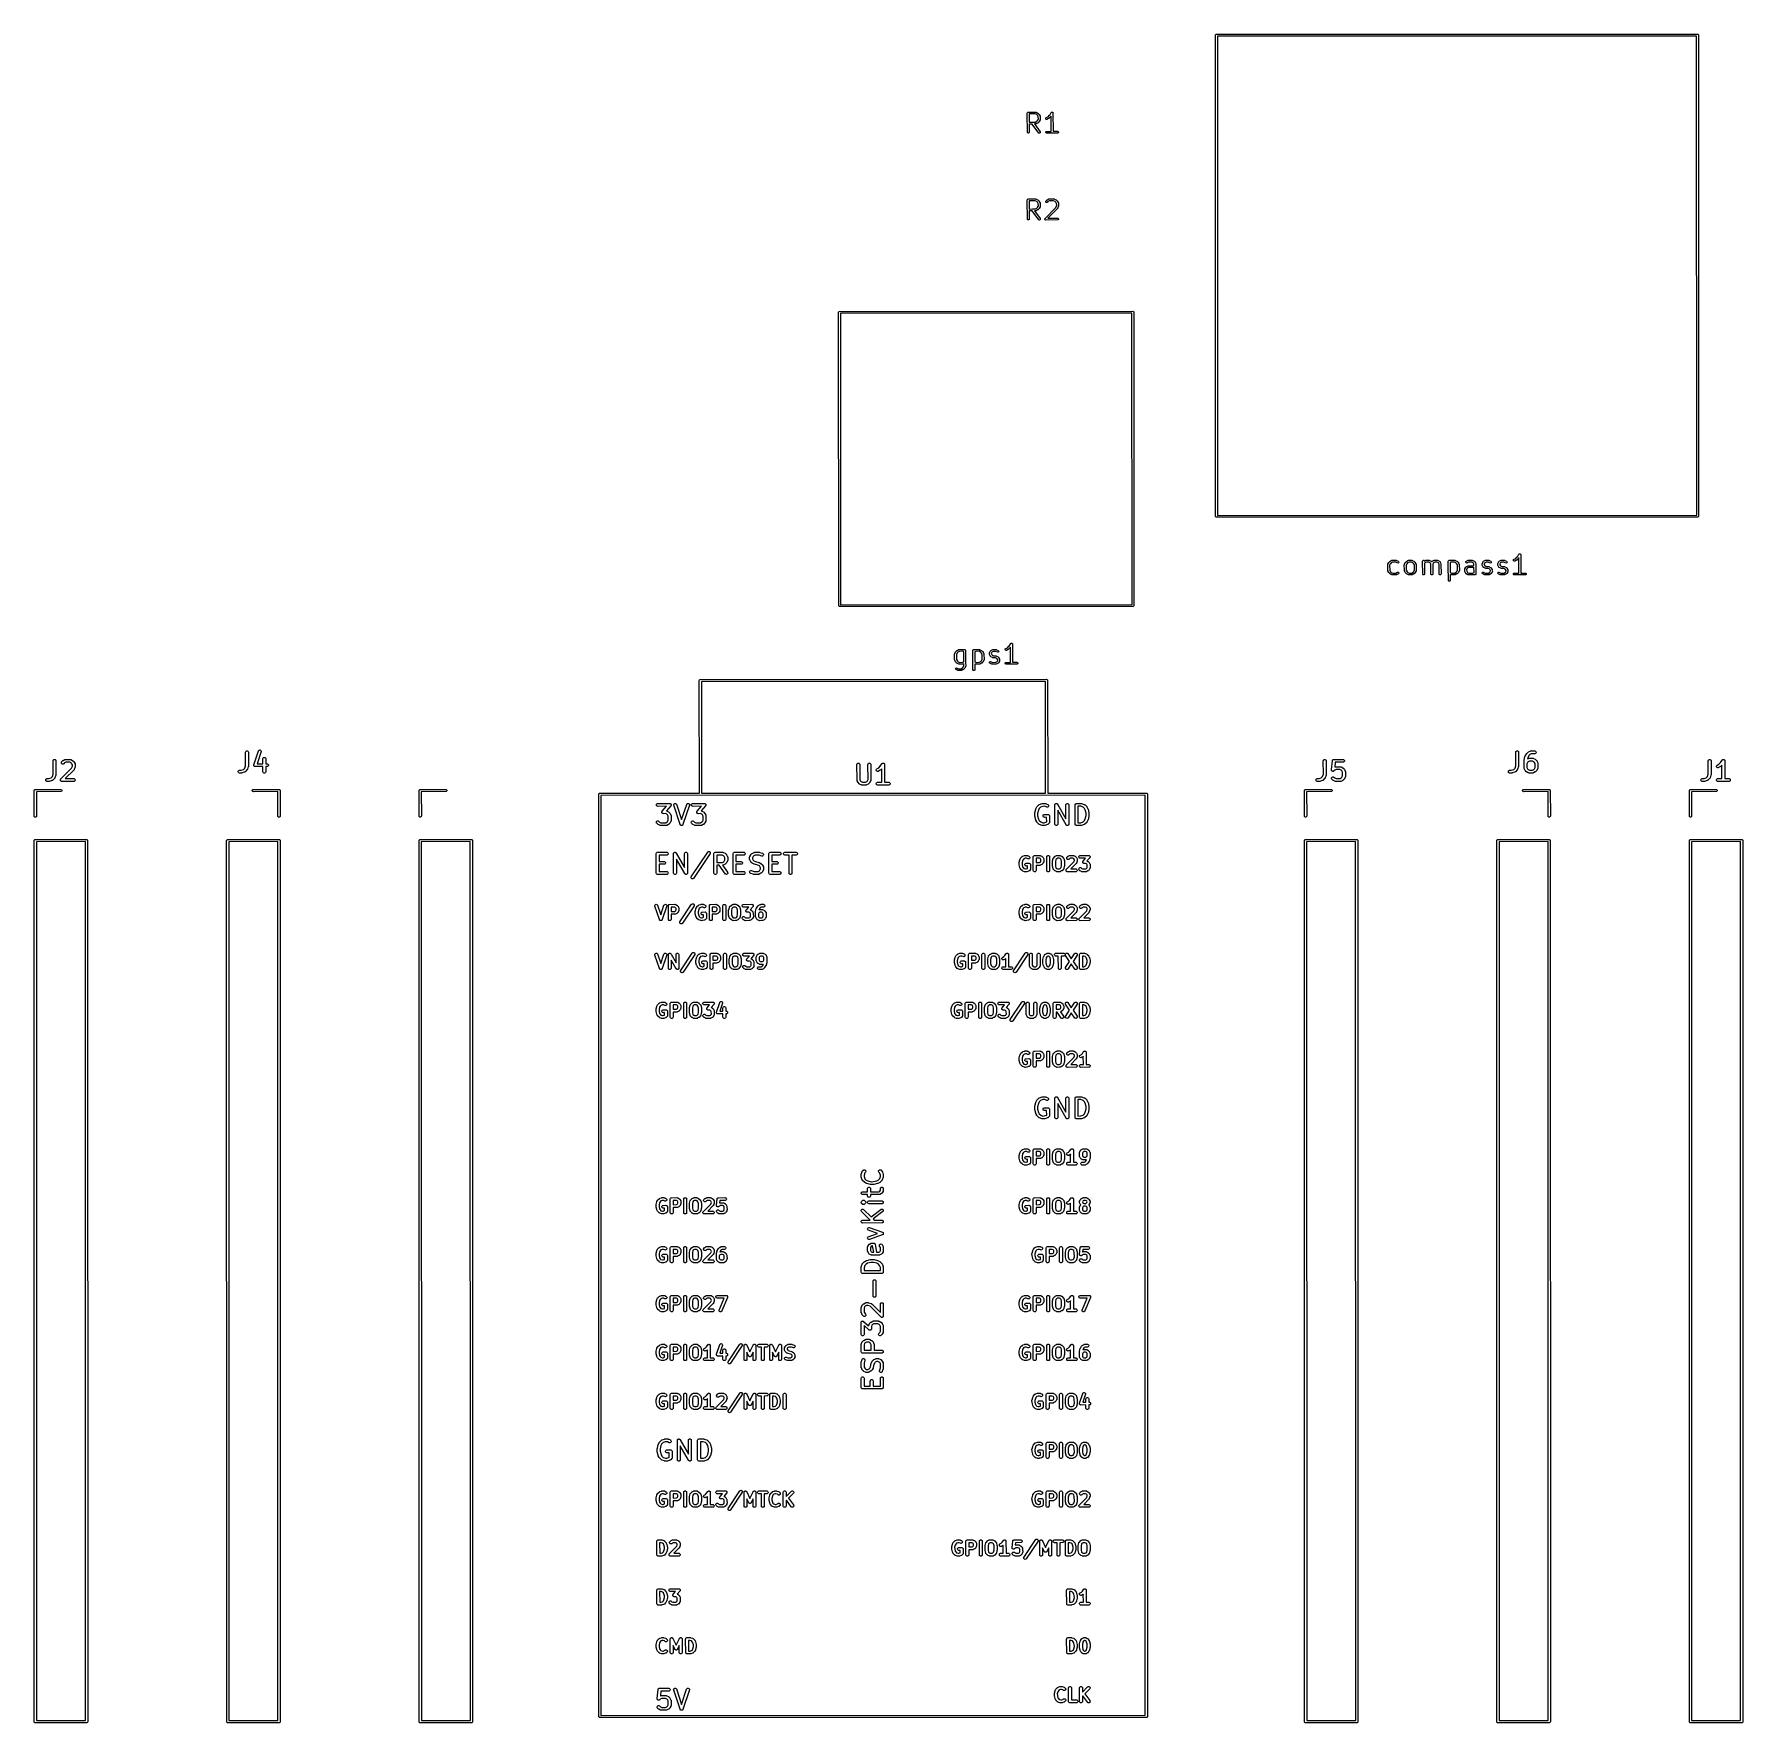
# Model space of a CAD drawing. Extents: x 4.08 to 7.57, y -5.5 to -2.04.
import ezdxf

# ---------------------------------------------------------------- set-up
doc = ezdxf.new("R2010")
doc.units = 0
doc.header["$MEASUREMENT"] = 0
doc.layers.add('BLACK', color=7, linetype='CONTINUOUS')

msp = doc.modelspace()

# ---------------------------------------------------------------- linework, layer by layer
at = {"layer": 'BLACK', "linetype": 'CONTINUOUS'}
for p, q in [((6.4957, -2.0433), (6.4958, -2.0426)), ((6.4958, -3.0283), (6.4957, -2.0433)), ((6.4958, -2.0426), (6.4969, -2.0415)), ((6.4969, -2.0415), (7.4819, -2.0413)), ((7.4799, -2.0451), (6.4995, -2.0453)), ((6.4995, -2.0453), (6.4996, -3.0257)), ((7.4801, -3.0256), (7.4799, -2.0451)), ((7.4819, -2.0413), (7.4826, -2.0415)), ((7.4826, -2.0415), (7.4837, -2.0426)), ((7.4837, -2.0426), (7.4839, -3.0276)), ((6.1107, -2.2026), (6.1109, -2.2018)), ((6.1109, -2.2018), (6.1119, -2.2008)), ((6.1119, -2.2008), (6.1277, -2.2006)), ((6.1277, -2.2006), (6.1278, -2.2006)), ((6.1278, -2.2006), (6.1278, -2.2006)), ((6.1278, -2.2006), (6.1279, -2.2007)), ((6.1279, -2.2007), (6.1284, -2.2008)), ((6.1284, -2.2008), (6.1287, -2.201)), ((6.1287, -2.201), (6.1323, -2.2027)), ((6.1565, -2.2067), (6.1598, -2.2015)), ((6.1598, -2.2015), (6.1603, -2.2009)), ((6.1603, -2.2009), (6.1605, -2.2009)), ((6.1605, -2.2009), (6.1607, -2.2008)), ((6.1607, -2.2008), (6.1612, -2.2008)), ((6.1612, -2.2008), (6.1618, -2.2006)), ((6.1618, -2.2006), (6.162, -2.2008)), ((6.162, -2.2008), (6.1622, -2.2008)), ((6.1622, -2.2008), (6.1626, -2.2012)), ((6.1626, -2.2012), (6.1631, -2.2015)), ((6.1631, -2.2015), (6.1631, -2.2017)), ((6.1631, -2.2017), (6.1632, -2.2018)), ((6.1632, -2.2018), (6.1632, -2.2024)), ((6.1109, -2.2427), (6.1107, -2.2026)), ((6.1269, -2.2044), (6.1145, -2.2045)), ((6.1145, -2.2045), (6.1146, -2.2214)), ((6.1146, -2.2214), (6.1216, -2.2213)), ((6.121, -2.2251), (6.1146, -2.2251)), ((6.1146, -2.2251), (6.1146, -2.2419)), ((6.1341, -2.2436), (6.121, -2.2251)), ((6.1216, -2.2213), (6.1216, -2.2213)), ((6.1216, -2.2213), (6.1217, -2.2213)), ((6.1217, -2.2213), (6.1274, -2.2212)), ((6.1274, -2.225), (6.1256, -2.225)), ((6.1256, -2.225), (6.1368, -2.2408)), ((6.13, -2.2058), (6.1269, -2.2044)), ((6.1274, -2.2212), (6.1305, -2.2196)), ((6.1278, -2.2252), (6.1274, -2.225)), ((6.1283, -2.225), (6.1278, -2.2252)), ((6.1284, -2.225), (6.1283, -2.225)), ((6.1285, -2.225), (6.1284, -2.225)), ((6.1286, -2.225), (6.1285, -2.225)), ((6.1319, -2.2231), (6.1286, -2.225)), ((6.1316, -2.2072), (6.13, -2.2058)), ((6.13, -2.2058), (6.13, -2.2058)), ((6.1305, -2.2196), (6.1319, -2.2181)), ((6.1332, -2.2103), (6.1316, -2.2072)), ((6.1319, -2.218), (6.1333, -2.215)), ((6.1319, -2.2181), (6.1319, -2.218)), ((6.1322, -2.2231), (6.1319, -2.2231)), ((6.1328, -2.2227), (6.1322, -2.2231)), ((6.1323, -2.2027), (6.1329, -2.2032)), ((6.1329, -2.2226), (6.1328, -2.2227)), ((6.1329, -2.2032), (6.133, -2.2034)), ((6.1344, -2.221), (6.1329, -2.2226)), ((6.1329, -2.2226), (6.1329, -2.2226)), ((6.1329, -2.2226), (6.1329, -2.2226)), ((6.133, -2.2034), (6.1346, -2.2048)), ((6.1333, -2.215), (6.1332, -2.2103)), ((6.1346, -2.2209), (6.1344, -2.221)), ((6.1346, -2.2048), (6.1346, -2.2048)), ((6.1346, -2.2048), (6.1346, -2.2048)), ((6.1346, -2.2048), (6.1347, -2.2049)), ((6.1351, -2.2203), (6.1346, -2.2209)), ((6.1347, -2.2049), (6.1351, -2.2056)), ((6.1351, -2.2056), (6.1351, -2.2058)), ((6.1351, -2.2058), (6.1369, -2.2092)), ((6.1367, -2.2167), (6.1351, -2.2203)), ((6.137, -2.2165), (6.1367, -2.2167)), ((6.1369, -2.2092), (6.137, -2.2093)), ((6.137, -2.2093), (6.137, -2.2093)), ((6.137, -2.2093), (6.137, -2.2094)), ((6.137, -2.2094), (6.1371, -2.2099)), ((6.1371, -2.2099), (6.137, -2.2103)), ((6.137, -2.2103), (6.1371, -2.2157)), ((6.1371, -2.2159), (6.137, -2.2165)), ((6.1371, -2.2157), (6.1371, -2.2158)), ((6.1371, -2.2158), (6.1371, -2.2158)), ((6.1371, -2.2158), (6.1371, -2.2159)), ((6.1482, -2.214), (6.1487, -2.2125)), ((6.1489, -2.2153), (6.1482, -2.214)), ((6.1487, -2.2125), (6.153, -2.2102)), ((6.1503, -2.2158), (6.1489, -2.2153)), ((6.151, -2.2156), (6.1503, -2.2158)), ((6.1544, -2.2138), (6.151, -2.2156)), ((6.153, -2.2102), (6.1531, -2.2102)), ((6.1531, -2.2102), (6.1563, -2.2068)), ((6.1547, -2.2138), (6.1544, -2.2138)), ((6.1553, -2.2133), (6.1547, -2.2138)), ((6.1586, -2.2099), (6.1553, -2.2133)), ((6.1563, -2.2068), (6.1565, -2.2067)), ((6.1588, -2.2098), (6.1586, -2.2099)), ((6.1593, -2.2093), (6.1588, -2.2098)), ((6.1595, -2.209), (6.1593, -2.2093)), ((6.1596, -2.2401), (6.1595, -2.209)), ((6.1632, -2.2024), (6.1633, -2.203)), ((6.1633, -2.203), (6.1632, -2.2031)), ((6.1632, -2.2031), (6.1634, -2.24)), ((6.1119, -2.2438), (6.1109, -2.2427)), ((6.1134, -2.2438), (6.1119, -2.2438)), ((6.1145, -2.2427), (6.1134, -2.2438)), ((6.1146, -2.2419), (6.1145, -2.2427)), ((6.1356, -2.2439), (6.1341, -2.2436)), ((6.1368, -2.243), (6.1356, -2.2439)), ((6.1368, -2.2408), (6.1371, -2.2415)), ((6.1371, -2.2415), (6.1368, -2.243)), ((6.1484, -2.2412), (6.1494, -2.2401)), ((6.1484, -2.2427), (6.1484, -2.2412)), ((6.1494, -2.2438), (6.1484, -2.2427)), ((6.1494, -2.2401), (6.1596, -2.2401)), ((6.1502, -2.2439), (6.1494, -2.2438)), ((6.1734, -2.2438), (6.1502, -2.2439)), ((6.1634, -2.24), (6.1727, -2.24)), ((6.1727, -2.24), (6.1734, -2.2401)), ((6.1734, -2.2401), (6.1745, -2.2412)), ((6.1745, -2.2427), (6.1734, -2.2438)), ((6.1745, -2.2412), (6.1745, -2.2427)), ((6.1107, -2.3802), (6.1109, -2.3795)), ((6.1109, -2.4203), (6.1107, -2.3802)), ((6.1109, -2.3795), (6.1119, -2.3784)), ((6.1119, -2.3784), (6.1277, -2.3782)), ((6.1269, -2.382), (6.1145, -2.3822)), ((6.1145, -2.3822), (6.1146, -2.399)), ((6.1146, -2.399), (6.1216, -2.3989)), ((6.121, -2.4027), (6.1146, -2.4028)), ((6.1146, -2.4028), (6.1146, -2.4196)), ((6.1341, -2.4212), (6.121, -2.4027)), ((6.1216, -2.3989), (6.1216, -2.3989)), ((6.1216, -2.3989), (6.1217, -2.3989)), ((6.1217, -2.3989), (6.1274, -2.3989)), ((6.1274, -2.4027), (6.1256, -2.4027)), ((6.1256, -2.4027), (6.1368, -2.4185)), ((6.13, -2.3835), (6.1269, -2.382)), ((6.1274, -2.3989), (6.1305, -2.3972)), ((6.1278, -2.4028), (6.1274, -2.4027)), ((6.1277, -2.3782), (6.1278, -2.3783)), ((6.1278, -2.3783), (6.1278, -2.3782)), ((6.1278, -2.3782), (6.1279, -2.3783)), ((6.1283, -2.4027), (6.1278, -2.4028)), ((6.1279, -2.3783), (6.1284, -2.3784)), ((6.1284, -2.4027), (6.1283, -2.4027)), ((6.1284, -2.3784), (6.1287, -2.3787)), ((6.1285, -2.4026), (6.1284, -2.4027)), ((6.1286, -2.4026), (6.1285, -2.4026)), ((6.1319, -2.4008), (6.1286, -2.4026)), ((6.1287, -2.3787), (6.1323, -2.3803)), ((6.1316, -2.3849), (6.13, -2.3835)), ((6.13, -2.3835), (6.13, -2.3835)), ((6.1305, -2.3972), (6.1319, -2.3957)), ((6.1332, -2.3879), (6.1316, -2.3849)), ((6.1319, -2.3957), (6.1333, -2.3927)), ((6.1319, -2.3957), (6.1319, -2.3957)), ((6.1322, -2.4008), (6.1319, -2.4008)), ((6.1328, -2.4004), (6.1322, -2.4008)), ((6.1323, -2.3803), (6.1329, -2.3808)), ((6.1329, -2.4003), (6.1328, -2.4004)), ((6.1329, -2.3808), (6.133, -2.381)), ((6.1344, -2.3986), (6.1329, -2.4002)), ((6.1329, -2.4002), (6.1329, -2.4003)), ((6.1329, -2.4003), (6.1329, -2.4003)), ((6.133, -2.381), (6.1346, -2.3825)), ((6.1333, -2.3927), (6.1332, -2.3879)), ((6.1346, -2.3986), (6.1344, -2.3986)), ((6.1346, -2.3825), (6.1346, -2.3825)), ((6.1346, -2.3825), (6.1346, -2.3825)), ((6.1346, -2.3825), (6.1347, -2.3826)), ((6.1351, -2.398), (6.1346, -2.3986)), ((6.1347, -2.3826), (6.1351, -2.3832)), ((6.1351, -2.3832), (6.1351, -2.3835)), ((6.1351, -2.3835), (6.1369, -2.3868)), ((6.1367, -2.3943), (6.1351, -2.398)), ((6.137, -2.3941), (6.1367, -2.3943)), ((6.1369, -2.3868), (6.137, -2.3869)), ((6.137, -2.3869), (6.137, -2.387)), ((6.137, -2.387), (6.137, -2.3871)), ((6.137, -2.3871), (6.1371, -2.3876)), ((6.1371, -2.3876), (6.137, -2.3879)), ((6.137, -2.3879), (6.1371, -2.3933)), ((6.1371, -2.3936), (6.137, -2.3941)), ((6.1371, -2.3933), (6.1371, -2.3934)), ((6.1371, -2.3934), (6.1371, -2.3935)), ((6.1371, -2.3935), (6.1371, -2.3936)), ((6.1465, -2.4188), (6.1693, -2.3958)), ((6.1484, -2.3832), (6.1506, -2.3808)), ((6.1484, -2.3847), (6.1484, -2.3832)), ((6.1494, -2.3858), (6.1484, -2.3847)), ((6.1509, -2.3858), (6.1494, -2.3858)), ((6.1506, -2.3808), (6.1507, -2.3807)), ((6.1506, -2.3808), (6.1506, -2.3808)), ((6.1506, -2.3808), (6.1506, -2.3808)), ((6.1507, -2.3807), (6.1513, -2.3803)), ((6.1516, -2.3854), (6.1509, -2.3858)), ((6.1513, -2.3803), (6.1515, -2.3803)), ((6.1515, -2.3803), (6.1549, -2.3785)), ((6.153, -2.3838), (6.1516, -2.3854)), ((6.1719, -2.3986), (6.1529, -2.4177)), ((6.156, -2.3822), (6.153, -2.3838)), ((6.1549, -2.3785), (6.155, -2.3784)), ((6.155, -2.3784), (6.155, -2.3784)), ((6.155, -2.3784), (6.1551, -2.3784)), ((6.1551, -2.3784), (6.1557, -2.3782)), ((6.1557, -2.3782), (6.156, -2.3784)), ((6.156, -2.3784), (6.1652, -2.3782)), ((6.1645, -2.3821), (6.156, -2.3822)), ((6.1675, -2.3835), (6.1645, -2.3821)), ((6.1652, -2.3782), (6.1653, -2.3783)), ((6.1653, -2.3783), (6.1653, -2.3782)), ((6.1653, -2.3782), (6.1654, -2.3783)), ((6.1654, -2.3783), (6.1659, -2.3784)), ((6.1659, -2.3784), (6.1662, -2.3787)), ((6.1662, -2.3787), (6.1698, -2.3803)), ((6.169, -2.3849), (6.1675, -2.3835)), ((6.1675, -2.3835), (6.1675, -2.3835)), ((6.1707, -2.388), (6.169, -2.3849)), ((6.1693, -2.3958), (6.1708, -2.3908)), ((6.1698, -2.3803), (6.1704, -2.3808)), ((6.1704, -2.3808), (6.1705, -2.381)), ((6.1705, -2.381), (6.1721, -2.3825)), ((6.1708, -2.3908), (6.1707, -2.388)), ((6.1708, -2.3908), (6.1708, -2.3908)), ((6.1723, -2.3984), (6.1719, -2.3986)), ((6.1721, -2.3825), (6.1721, -2.3825)), ((6.1721, -2.3825), (6.1721, -2.3825)), ((6.1721, -2.3825), (6.1722, -2.3826)), ((6.1722, -2.3826), (6.1726, -2.3832)), ((6.1725, -2.3979), (6.1723, -2.3984)), ((6.1726, -2.3978), (6.1725, -2.3979)), ((6.1726, -2.3832), (6.1726, -2.3835)), ((6.1726, -2.3835), (6.1744, -2.3868)), ((6.1727, -2.3977), (6.1726, -2.3978)), ((6.1726, -2.3978), (6.1726, -2.3978)), ((6.1743, -2.3924), (6.1727, -2.3977)), ((6.1745, -2.3922), (6.1743, -2.3924)), ((6.1744, -2.3868), (6.1745, -2.3869)), ((6.1745, -2.3869), (6.1745, -2.387)), ((6.1745, -2.387), (6.1745, -2.3871)), ((6.1745, -2.3871), (6.1746, -2.3876)), ((6.1746, -2.3876), (6.1745, -2.3879)), ((6.1745, -2.3879), (6.1746, -2.3915)), ((6.1746, -2.3915), (6.1745, -2.3922)), ((6.1119, -2.4214), (6.1109, -2.4203)), ((6.1134, -2.4214), (6.1119, -2.4214)), ((6.1145, -2.4203), (6.1134, -2.4214)), ((6.1146, -2.4196), (6.1145, -2.4203)), ((6.1356, -2.4215), (6.1341, -2.4212)), ((6.1368, -2.4206), (6.1356, -2.4215)), ((6.1368, -2.4185), (6.1371, -2.4192)), ((6.1371, -2.4192), (6.1368, -2.4206)), ((6.1465, -2.4203), (6.1465, -2.4188)), ((6.1475, -2.4214), (6.1465, -2.4203)), ((6.1483, -2.4216), (6.1475, -2.4214)), ((6.1734, -2.4214), (6.1483, -2.4216)), ((6.1529, -2.4177), (6.1727, -2.4176)), ((6.1727, -2.4176), (6.1734, -2.4178)), ((6.1734, -2.4178), (6.1745, -2.4188)), ((6.1745, -2.4203), (6.1734, -2.4214)), ((6.1745, -2.4188), (6.1745, -2.4203)), ((5.7248, -2.6102), (5.725, -2.6095)), ((5.725, -3.211), (5.7248, -2.6102)), ((5.725, -2.6095), (5.726, -2.6084)), ((5.726, -2.6084), (6.3268, -2.6083)), ((6.3248, -2.6121), (5.7286, -2.6122)), ((5.7286, -2.6122), (5.7287, -3.2084)), ((6.325, -3.2083), (6.3248, -2.6121)), ((6.3268, -2.6083), (6.3275, -2.6084)), ((6.3275, -2.6084), (6.3286, -2.6095)), ((6.3286, -2.6095), (6.3287, -3.2102)), ((6.4969, -3.0294), (6.4958, -3.0283)), ((6.4976, -3.0295), (6.4969, -3.0294)), ((7.4826, -3.0294), (6.4976, -3.0295)), ((6.4996, -3.0257), (7.4801, -3.0256)), ((7.4837, -3.0283), (7.4826, -3.0294)), ((7.4839, -3.0276), (7.4837, -3.0283)), ((7.1098, -3.1138), (7.113, -3.1104)), ((7.113, -3.1104), (7.1132, -3.1103)), ((7.1132, -3.1103), (7.1165, -3.1051)), ((7.1165, -3.1051), (7.1171, -3.1046)), ((7.1171, -3.1046), (7.1173, -3.1045)), ((7.1173, -3.1045), (7.1174, -3.1044)), ((7.1174, -3.1044), (7.118, -3.1044)), ((7.118, -3.1044), (7.1186, -3.1043)), ((7.1186, -3.1043), (7.1187, -3.1044)), ((7.1187, -3.1044), (7.1189, -3.1044)), ((7.1189, -3.1044), (7.1193, -3.1048)), ((7.1193, -3.1048), (7.1198, -3.1051)), ((7.1198, -3.1051), (7.1199, -3.1053)), ((7.1199, -3.1053), (7.12, -3.1054)), ((7.12, -3.1054), (7.12, -3.106)), ((7.12, -3.106), (7.1201, -3.1066)), ((7.1201, -3.1066), (7.12, -3.1067)), ((7.12, -3.1067), (7.1201, -3.1437)), ((6.8481, -3.1267), (6.8482, -3.1266)), ((6.8481, -3.1268), (6.8481, -3.1267)), ((6.8481, -3.1267), (6.8481, -3.1267)), ((6.8483, -3.1378), (6.8481, -3.1268)), ((6.8481, -3.1382), (6.8483, -3.1378)), ((6.8483, -3.1387), (6.8481, -3.1382)), ((6.8482, -3.1266), (6.8483, -3.1261)), ((6.8483, -3.1261), (6.8485, -3.1258)), ((6.8483, -3.1388), (6.8483, -3.1387)), ((6.8483, -3.1389), (6.8483, -3.1388)), ((6.8501, -3.1423), (6.8483, -3.1389)), ((6.8483, -3.1389), (6.8483, -3.1389)), ((6.8485, -3.1258), (6.8502, -3.1222)), ((6.8501, -3.1426), (6.8501, -3.1423)), ((6.8506, -3.1432), (6.8501, -3.1426)), ((6.8502, -3.1222), (6.8507, -3.1216)), ((6.8507, -3.1433), (6.8506, -3.1432)), ((6.8507, -3.1216), (6.8509, -3.1215)), ((6.8523, -3.1448), (6.8507, -3.1433)), ((6.8507, -3.1433), (6.8507, -3.1433)), ((6.8507, -3.1433), (6.8507, -3.1433)), ((6.8509, -3.1215), (6.8524, -3.1199)), ((6.8533, -3.1245), (6.8519, -3.1275)), ((6.8519, -3.1275), (6.8521, -3.1378)), ((6.8521, -3.1378), (6.8537, -3.1409)), ((6.8524, -3.145), (6.8523, -3.1448)), ((6.8524, -3.1199), (6.8525, -3.1198)), ((6.8524, -3.1199), (6.8524, -3.1199)), ((6.8524, -3.1199), (6.8524, -3.1199)), ((6.853, -3.1455), (6.8524, -3.145)), ((6.8525, -3.1198), (6.8531, -3.1194)), ((6.8566, -3.1471), (6.853, -3.1455)), ((6.8531, -3.1194), (6.8533, -3.1194)), ((6.8533, -3.1194), (6.8567, -3.1176)), ((6.8534, -3.1245), (6.8533, -3.1245)), ((6.8548, -3.1229), (6.8534, -3.1245)), ((6.8537, -3.1409), (6.8552, -3.1423)), ((6.8578, -3.1213), (6.8548, -3.1229)), ((6.8552, -3.1423), (6.8552, -3.1423)), ((6.8552, -3.1423), (6.8583, -3.1437)), ((6.8567, -3.1176), (6.8568, -3.1175)), ((6.8568, -3.1175), (6.8568, -3.1175)), ((6.8568, -3.1175), (6.8569, -3.1175)), ((6.8569, -3.1175), (6.8575, -3.1174)), ((6.8575, -3.1174), (6.8578, -3.1175)), ((6.8578, -3.1175), (6.8651, -3.1174)), ((6.8644, -3.1212), (6.8578, -3.1213)), ((6.8583, -3.1437), (6.8649, -3.1436)), ((6.8687, -3.1232), (6.8644, -3.1212)), ((6.8649, -3.1436), (6.868, -3.1419)), ((6.8651, -3.1174), (6.8652, -3.1174)), ((6.8652, -3.1174), (6.8652, -3.1174)), ((6.8652, -3.1174), (6.8653, -3.1174)), ((6.8653, -3.1174), (6.8658, -3.1175)), ((6.8658, -3.1175), (6.8661, -3.1178)), ((6.8703, -3.145), (6.866, -3.1473)), ((6.8661, -3.1178), (6.8697, -3.1194)), ((6.868, -3.1419), (6.8687, -3.1417)), ((6.8701, -3.1227), (6.8687, -3.1232)), ((6.8687, -3.1417), (6.8701, -3.1422)), ((6.8697, -3.1194), (6.8703, -3.1199)), ((6.8708, -3.1213), (6.8701, -3.1227)), ((6.8701, -3.1422), (6.8708, -3.1436)), ((6.8703, -3.1199), (6.8708, -3.1213)), ((6.8708, -3.1436), (6.8703, -3.145)), ((6.8819, -3.1266), (6.882, -3.1261)), ((6.8819, -3.1267), (6.8819, -3.1266)), ((6.8819, -3.1268), (6.8819, -3.1267)), ((6.8819, -3.1267), (6.8819, -3.1267)), ((6.882, -3.1378), (6.8819, -3.1268)), ((6.8819, -3.1382), (6.882, -3.1378)), ((6.882, -3.1387), (6.8819, -3.1382)), ((6.882, -3.1261), (6.8823, -3.1258)), ((6.882, -3.1388), (6.882, -3.1387)), ((6.8821, -3.1389), (6.882, -3.1388)), ((6.8839, -3.1423), (6.8821, -3.1389)), ((6.8821, -3.1389), (6.8821, -3.1389)), ((6.8823, -3.1258), (6.884, -3.1222)), ((6.8839, -3.1426), (6.8839, -3.1423)), ((6.8843, -3.1432), (6.8839, -3.1426)), ((6.884, -3.1222), (6.8844, -3.1216)), ((6.8844, -3.1433), (6.8843, -3.1432)), ((6.8844, -3.1216), (6.8846, -3.1215)), ((6.886, -3.1448), (6.8844, -3.1433)), ((6.8844, -3.1433), (6.8844, -3.1433)), ((6.8844, -3.1433), (6.8844, -3.1433)), ((6.8846, -3.1215), (6.8861, -3.1199)), ((6.8871, -3.1245), (6.8857, -3.1275)), ((6.8857, -3.1275), (6.8858, -3.1378)), ((6.8858, -3.1378), (6.8875, -3.1409)), ((6.8861, -3.145), (6.886, -3.1448)), ((6.8861, -3.1199), (6.8862, -3.1198)), ((6.8861, -3.1199), (6.8861, -3.1199)), ((6.8861, -3.1199), (6.8861, -3.1199)), ((6.8867, -3.1455), (6.8861, -3.145)), ((6.8862, -3.1198), (6.8868, -3.1194)), ((6.8903, -3.1471), (6.8867, -3.1455)), ((6.8868, -3.1194), (6.8871, -3.1194)), ((6.8871, -3.1194), (6.8905, -3.1176)), ((6.8885, -3.1229), (6.8871, -3.1245)), ((6.8871, -3.1245), (6.8871, -3.1245)), ((6.8875, -3.1409), (6.889, -3.1423)), ((6.8916, -3.1213), (6.8885, -3.1229)), ((6.889, -3.1423), (6.889, -3.1423)), ((6.889, -3.1423), (6.892, -3.1437)), ((6.8905, -3.1176), (6.8906, -3.1175)), ((6.8906, -3.1175), (6.8906, -3.1175)), ((6.8906, -3.1175), (6.8907, -3.1175)), ((6.8907, -3.1175), (6.8912, -3.1174)), ((6.8912, -3.1174), (6.8916, -3.1175)), ((6.8916, -3.1175), (6.897, -3.1174)), ((6.8963, -3.1212), (6.8916, -3.1213)), ((6.892, -3.1437), (6.8967, -3.1436)), ((6.8993, -3.1226), (6.8963, -3.1212)), ((6.8967, -3.1436), (6.8998, -3.1419)), ((6.897, -3.1174), (6.8971, -3.1174)), ((6.8971, -3.1174), (6.8971, -3.1174)), ((6.8971, -3.1174), (6.8972, -3.1174)), ((6.8972, -3.1174), (6.8977, -3.1175)), ((6.8977, -3.1175), (6.898, -3.1178)), ((6.9012, -3.1455), (6.8978, -3.1473)), ((6.898, -3.1178), (6.9016, -3.1194)), ((6.9008, -3.124), (6.8993, -3.1226)), ((6.8993, -3.1226), (6.8993, -3.1226)), ((6.8998, -3.1419), (6.9012, -3.1404)), ((6.9025, -3.1271), (6.9008, -3.124)), ((6.9012, -3.1404), (6.9026, -3.1374)), ((6.9012, -3.1404), (6.9012, -3.1404)), ((6.9015, -3.1455), (6.9012, -3.1455)), ((6.9021, -3.1451), (6.9015, -3.1455)), ((6.9016, -3.1194), (6.9022, -3.1199)), ((6.9022, -3.145), (6.9021, -3.1451)), ((6.9022, -3.1199), (6.9023, -3.1201)), ((6.9037, -3.1434), (6.9022, -3.145)), ((6.9022, -3.145), (6.9022, -3.145)), ((6.9022, -3.145), (6.9022, -3.145)), ((6.9023, -3.1201), (6.9039, -3.1216)), ((6.9026, -3.1374), (6.9025, -3.1271)), ((6.9039, -3.1433), (6.9037, -3.1434)), ((6.9039, -3.1216), (6.9039, -3.1216)), ((6.9039, -3.1216), (6.9039, -3.1216)), ((6.9039, -3.1216), (6.904, -3.1217)), ((6.9043, -3.1427), (6.9039, -3.1433)), ((6.904, -3.1217), (6.9044, -3.1223)), ((6.906, -3.1391), (6.9043, -3.1427)), ((6.9044, -3.1223), (6.9044, -3.1226)), ((6.9044, -3.1226), (6.9062, -3.1259)), ((6.9063, -3.1388), (6.906, -3.1391)), ((6.9062, -3.1259), (6.9062, -3.126)), ((6.9062, -3.126), (6.9063, -3.1261)), ((6.9063, -3.1261), (6.9063, -3.1262)), ((6.9063, -3.1262), (6.9064, -3.1267)), ((6.9064, -3.1267), (6.9063, -3.1271)), ((6.9063, -3.1271), (6.9064, -3.1381)), ((6.9064, -3.1383), (6.9063, -3.1388)), ((6.9064, -3.1381), (6.9064, -3.1382)), ((6.9064, -3.1382), (6.9064, -3.1382)), ((6.9064, -3.1382), (6.9064, -3.1383)), ((6.9194, -3.1193), (6.9195, -3.1186)), ((6.9195, -3.1463), (6.9194, -3.1193)), ((6.9195, -3.1186), (6.9206, -3.1175)), ((6.9206, -3.1175), (6.9221, -3.1175)), ((6.9221, -3.1175), (6.9232, -3.1186)), ((6.9232, -3.1191), (6.9261, -3.1176)), ((6.9232, -3.1186), (6.9232, -3.1191)), ((6.9241, -3.1229), (6.9232, -3.124)), ((6.9232, -3.124), (6.9233, -3.1456)), ((6.9233, -3.1456), (6.9232, -3.1463)), ((6.9272, -3.1213), (6.9241, -3.1229)), ((6.9261, -3.1176), (6.9262, -3.1175)), ((6.9262, -3.1175), (6.9262, -3.1175)), ((6.9262, -3.1175), (6.9263, -3.1175)), ((6.9263, -3.1175), (6.9268, -3.1174)), ((6.9268, -3.1174), (6.9272, -3.1175)), ((6.9272, -3.1175), (6.9326, -3.1174)), ((6.9319, -3.1212), (6.9272, -3.1213)), ((6.9348, -3.1225), (6.9319, -3.1212)), ((6.9326, -3.1174), (6.9327, -3.1174)), ((6.9327, -3.1174), (6.9327, -3.1174)), ((6.9327, -3.1174), (6.9328, -3.1174)), ((6.9328, -3.1174), (6.9333, -3.1175)), ((6.9333, -3.1175), (6.9336, -3.1178)), ((6.9336, -3.1178), (6.9372, -3.1194)), ((6.9362, -3.1252), (6.9348, -3.1225)), ((6.9364, -3.1463), (6.9362, -3.1252)), ((6.9372, -3.1194), (6.9375, -3.1197)), ((6.9375, -3.1197), (6.9376, -3.1197)), ((6.9376, -3.1197), (6.9377, -3.1198)), ((6.9377, -3.1198), (6.9378, -3.1199)), ((6.9378, -3.1199), (6.938, -3.1203)), ((6.938, -3.1203), (6.9381, -3.1207)), ((6.9381, -3.1207), (6.9383, -3.1203)), ((6.9383, -3.1203), (6.9386, -3.12)), ((6.9386, -3.12), (6.9386, -3.1199)), ((6.9386, -3.1199), (6.9387, -3.1199)), ((6.9387, -3.1199), (6.9388, -3.1197)), ((6.9388, -3.1197), (6.9392, -3.1196)), ((6.9392, -3.1196), (6.943, -3.1176)), ((6.9414, -3.1227), (6.94, -3.1257)), ((6.94, -3.1257), (6.9402, -3.1456)), ((6.9402, -3.1456), (6.94, -3.1463)), ((6.9441, -3.1213), (6.9414, -3.1227)), ((6.943, -3.1176), (6.943, -3.1175)), ((6.943, -3.1175), (6.9431, -3.1175)), ((6.9431, -3.1175), (6.9432, -3.1175)), ((6.9432, -3.1175), (6.9437, -3.1174)), ((6.9437, -3.1174), (6.9441, -3.1175)), ((6.9441, -3.1175), (6.9495, -3.1174)), ((6.9488, -3.1212), (6.9441, -3.1213)), ((6.9517, -3.1225), (6.9488, -3.1212)), ((6.9495, -3.1174), (6.9496, -3.1174)), ((6.9496, -3.1174), (6.9496, -3.1174)), ((6.9496, -3.1174), (6.9497, -3.1174)), ((6.9497, -3.1174), (6.9502, -3.1175)), ((6.9502, -3.1175), (6.9505, -3.1178)), ((6.9505, -3.1178), (6.9541, -3.1194)), ((6.9531, -3.1252), (6.9517, -3.1225)), ((6.9533, -3.1463), (6.9531, -3.1252)), ((6.9541, -3.1194), (6.9544, -3.1197)), ((6.9544, -3.1197), (6.9545, -3.1197)), ((6.9545, -3.1197), (6.9545, -3.1198)), ((6.9545, -3.1198), (6.9547, -3.1199)), ((6.9547, -3.1199), (6.9548, -3.1203)), ((6.9548, -3.1203), (6.9568, -3.1241)), ((6.9568, -3.1241), (6.9569, -3.1242)), ((6.9569, -3.1242), (6.9569, -3.1242)), ((6.9569, -3.1242), (6.9569, -3.1243)), ((6.9569, -3.1243), (6.957, -3.1248)), ((6.957, -3.1248), (6.9569, -3.1252)), ((6.9569, -3.1252), (6.957, -3.1456)), ((6.957, -3.1456), (6.9569, -3.1463)), ((6.9719, -3.1193), (6.972, -3.1186)), ((6.9719, -3.1213), (6.9719, -3.1193)), ((6.9719, -3.1434), (6.9719, -3.1213)), ((6.9719, -3.1213), (6.9719, -3.1213)), ((6.9719, -3.1213), (6.9719, -3.1213)), ((6.9719, -3.1436), (6.9719, -3.1434)), ((6.972, -3.1438), (6.9719, -3.1436)), ((6.972, -3.1186), (6.9731, -3.1175)), ((6.972, -3.1594), (6.972, -3.1438)), ((6.9731, -3.1175), (6.9746, -3.1175)), ((6.9746, -3.1175), (6.9754, -3.1183)), ((6.9754, -3.1183), (6.9767, -3.1176)), ((6.9778, -3.1213), (6.9757, -3.1224)), ((6.9757, -3.1224), (6.9757, -3.1425)), ((6.9757, -3.1425), (6.9783, -3.1437)), ((6.9767, -3.1176), (6.9768, -3.1175)), ((6.9768, -3.1175), (6.9768, -3.1175)), ((6.9768, -3.1175), (6.9769, -3.1175)), ((6.9769, -3.1175), (6.9774, -3.1174)), ((6.9774, -3.1174), (6.9778, -3.1175)), ((6.9778, -3.1175), (6.9851, -3.1174)), ((6.9844, -3.1212), (6.9778, -3.1213)), ((6.9783, -3.1437), (6.9848, -3.1436)), ((6.9874, -3.1226), (6.9844, -3.1212)), ((6.9848, -3.1436), (6.9879, -3.1419)), ((6.9851, -3.1174), (6.9852, -3.1174)), ((6.9852, -3.1174), (6.9852, -3.1174)), ((6.9852, -3.1174), (6.9853, -3.1174)), ((6.9853, -3.1174), (6.9858, -3.1175)), ((6.9858, -3.1175), (6.9861, -3.1178)), ((6.9893, -3.1455), (6.986, -3.1473)), ((6.9861, -3.1178), (6.9897, -3.1194)), ((6.989, -3.124), (6.9874, -3.1226)), ((6.9874, -3.1226), (6.9874, -3.1226)), ((6.9879, -3.1419), (6.9893, -3.1404)), ((6.9906, -3.1271), (6.989, -3.124)), ((6.9893, -3.1404), (6.9907, -3.1374)), ((6.9893, -3.1404), (6.9893, -3.1404)), ((6.9896, -3.1455), (6.9893, -3.1455)), ((6.9902, -3.1451), (6.9896, -3.1455)), ((6.9897, -3.1194), (6.9903, -3.1199)), ((6.9903, -3.145), (6.9902, -3.1451)), ((6.9903, -3.1199), (6.9904, -3.1201)), ((6.9918, -3.1434), (6.9903, -3.145)), ((6.9903, -3.145), (6.9903, -3.145)), ((6.9903, -3.145), (6.9903, -3.145)), ((6.9904, -3.1201), (6.992, -3.1216)), ((6.9907, -3.1374), (6.9906, -3.1271)), ((6.992, -3.1433), (6.9918, -3.1434)), ((6.992, -3.1216), (6.992, -3.1216)), ((6.992, -3.1216), (6.992, -3.1216)), ((6.992, -3.1216), (6.9921, -3.1217)), ((6.9925, -3.1427), (6.992, -3.1433)), ((6.9921, -3.1217), (6.9925, -3.1223)), ((6.9925, -3.1223), (6.9925, -3.1226)), ((6.9925, -3.1226), (6.9943, -3.1259)), ((6.9941, -3.1391), (6.9925, -3.1427)), ((6.9944, -3.1388), (6.9941, -3.1391)), ((6.9943, -3.1259), (6.9944, -3.126)), ((6.9944, -3.126), (6.9944, -3.1261)), ((6.9944, -3.1261), (6.9944, -3.1262)), ((6.9944, -3.1262), (6.9945, -3.1267)), ((6.9945, -3.1267), (6.9944, -3.1271)), ((6.9944, -3.1271), (6.9945, -3.1381)), ((6.9945, -3.1383), (6.9944, -3.1388)), ((6.9945, -3.1381), (6.9945, -3.1382)), ((6.9945, -3.1382), (6.9945, -3.1382)), ((6.9945, -3.1382), (6.9945, -3.1383)), ((7.0056, -3.1361), (7.0057, -3.136)), ((7.0056, -3.1362), (7.0056, -3.1361)), ((7.0056, -3.1361), (7.0056, -3.1361)), ((7.0057, -3.1397), (7.0056, -3.1362)), ((7.0056, -3.1401), (7.0057, -3.1397)), ((7.0058, -3.1406), (7.0056, -3.1401)), ((7.0057, -3.136), (7.0058, -3.1354)), ((7.0058, -3.1354), (7.006, -3.1352)), ((7.0058, -3.1407), (7.0058, -3.1406)), ((7.0058, -3.1408), (7.0058, -3.1407)), ((7.0058, -3.1407), (7.0058, -3.1407)), ((7.0078, -3.1445), (7.0058, -3.1408)), ((7.006, -3.1352), (7.0077, -3.1316)), ((7.0075, -3.1213), (7.008, -3.1199)), ((7.0082, -3.1227), (7.0075, -3.1213)), ((7.0077, -3.1316), (7.0079, -3.1313)), ((7.008, -3.145), (7.0078, -3.1445)), ((7.0079, -3.1313), (7.008, -3.1312)), ((7.008, -3.1199), (7.0123, -3.1176)), ((7.008, -3.1311), (7.0082, -3.131)), ((7.008, -3.1312), (7.008, -3.1311)), ((7.0081, -3.1451), (7.008, -3.145)), ((7.0082, -3.1452), (7.0081, -3.1451)), ((7.0096, -3.1232), (7.0082, -3.1227)), ((7.0082, -3.131), (7.0086, -3.1308)), ((7.0083, -3.1452), (7.0082, -3.1452)), ((7.0086, -3.1455), (7.0083, -3.1452)), ((7.0086, -3.1308), (7.0123, -3.1288)), ((7.0122, -3.1471), (7.0086, -3.1455)), ((7.0108, -3.134), (7.0094, -3.1368)), ((7.0094, -3.1368), (7.0095, -3.1397)), ((7.0095, -3.1397), (7.011, -3.1424)), ((7.0103, -3.123), (7.0096, -3.1232)), ((7.0134, -3.1213), (7.0103, -3.123)), ((7.0134, -3.1325), (7.0108, -3.134)), ((7.011, -3.1424), (7.0139, -3.1437)), ((7.0123, -3.1176), (7.0124, -3.1175)), ((7.0123, -3.1288), (7.0124, -3.1288)), ((7.0124, -3.1175), (7.0124, -3.1175)), ((7.0124, -3.1175), (7.0125, -3.1175)), ((7.0124, -3.1288), (7.0125, -3.1287)), ((7.0124, -3.1288), (7.0124, -3.1288)), ((7.0125, -3.1175), (7.0131, -3.1174)), ((7.0125, -3.1287), (7.0131, -3.1286)), ((7.0131, -3.1174), (7.0134, -3.1175)), ((7.0131, -3.1286), (7.0134, -3.1287)), ((7.0134, -3.1175), (7.0207, -3.1174)), ((7.02, -3.1212), (7.0134, -3.1213)), ((7.0134, -3.1287), (7.0223, -3.1286)), ((7.0223, -3.1324), (7.0134, -3.1325)), ((7.0139, -3.1437), (7.0223, -3.1436)), ((7.0229, -3.1225), (7.02, -3.1212)), ((7.0207, -3.1174), (7.0208, -3.1174)), ((7.0208, -3.1174), (7.0208, -3.1174)), ((7.0208, -3.1174), (7.0209, -3.1174)), ((7.0209, -3.1174), (7.0215, -3.1175)), ((7.0215, -3.1175), (7.0217, -3.1178)), ((7.0217, -3.1178), (7.0253, -3.1194)), ((7.0223, -3.1286), (7.0244, -3.1275)), ((7.0227, -3.1325), (7.0223, -3.1324)), ((7.0223, -3.1436), (7.0245, -3.1425)), ((7.0232, -3.1324), (7.0227, -3.1325)), ((7.0244, -3.1252), (7.0229, -3.1225)), ((7.0233, -3.1324), (7.0232, -3.1324)), ((7.0234, -3.1324), (7.0233, -3.1324)), ((7.0235, -3.1323), (7.0234, -3.1324)), ((7.0244, -3.1318), (7.0235, -3.1323)), ((7.0244, -3.1275), (7.0244, -3.1252)), ((7.0245, -3.1425), (7.0244, -3.1318)), ((7.0253, -3.1194), (7.0256, -3.1197)), ((7.0256, -3.1197), (7.0257, -3.1197)), ((7.0257, -3.1197), (7.0258, -3.1198)), ((7.0258, -3.1198), (7.0259, -3.1199)), ((7.0259, -3.1199), (7.0261, -3.1203)), ((7.0261, -3.1203), (7.0281, -3.1241)), ((7.0281, -3.1241), (7.0281, -3.1242)), ((7.0281, -3.1242), (7.0281, -3.1242)), ((7.0281, -3.1242), (7.0281, -3.1243)), ((7.0281, -3.1243), (7.0283, -3.1248)), ((7.0283, -3.1248), (7.0281, -3.1252)), ((7.0281, -3.1252), (7.0282, -3.1283)), ((7.0283, -3.1456), (7.0281, -3.1463)), ((7.0282, -3.1283), (7.0283, -3.1286)), ((7.0283, -3.1286), (7.0282, -3.1289)), ((7.0282, -3.1289), (7.0283, -3.1435)), ((7.0283, -3.1435), (7.0283, -3.1436)), ((7.0283, -3.1436), (7.0283, -3.1436)), ((7.0283, -3.1436), (7.0283, -3.1456)), ((7.0412, -3.1248), (7.0413, -3.1247)), ((7.0412, -3.1249), (7.0412, -3.1248)), ((7.0412, -3.1248), (7.0412, -3.1248)), ((7.0413, -3.1267), (7.0412, -3.1249)), ((7.0412, -3.127), (7.0413, -3.1267)), ((7.0414, -3.1275), (7.0412, -3.127)), ((7.0412, -3.1436), (7.0419, -3.1422)), ((7.0417, -3.145), (7.0412, -3.1436)), ((7.0413, -3.1247), (7.0414, -3.1242)), ((7.0414, -3.1242), (7.0416, -3.1239)), ((7.0414, -3.1276), (7.0414, -3.1275)), ((7.0414, -3.1277), (7.0414, -3.1276)), ((7.0414, -3.1276), (7.0414, -3.1276)), ((7.0434, -3.1314), (7.0414, -3.1277)), ((7.0416, -3.1239), (7.0433, -3.1203)), ((7.0423, -3.1455), (7.0417, -3.145)), ((7.0419, -3.1422), (7.0433, -3.1417)), ((7.0459, -3.1471), (7.0423, -3.1455)), ((7.0433, -3.1203), (7.0435, -3.12)), ((7.0433, -3.1417), (7.0476, -3.1437)), ((7.0436, -3.1319), (7.0434, -3.1314)), ((7.0435, -3.12), (7.0436, -3.1199)), ((7.0436, -3.1199), (7.0437, -3.1199)), ((7.0437, -3.132), (7.0436, -3.1319)), ((7.0437, -3.1199), (7.0438, -3.1197)), ((7.0438, -3.1321), (7.0437, -3.132)), ((7.0438, -3.1197), (7.0442, -3.1196)), ((7.0439, -3.1321), (7.0438, -3.1321)), ((7.0442, -3.1323), (7.0439, -3.1321)), ((7.0442, -3.1196), (7.0479, -3.1176)), ((7.0478, -3.134), (7.0442, -3.1323)), ((7.0464, -3.1227), (7.0451, -3.1255)), ((7.0451, -3.1255), (7.0451, -3.1266)), ((7.0451, -3.1266), (7.0466, -3.1292)), ((7.0491, -3.1213), (7.0464, -3.1227)), ((7.0466, -3.1292), (7.0495, -3.1306)), ((7.0476, -3.1437), (7.0542, -3.1436)), ((7.0481, -3.1343), (7.0478, -3.134)), ((7.0479, -3.1176), (7.048, -3.1175)), ((7.048, -3.1175), (7.0481, -3.1175)), ((7.0481, -3.1175), (7.0482, -3.1175)), ((7.0486, -3.1344), (7.0481, -3.1343)), ((7.0482, -3.1175), (7.0487, -3.1174)), ((7.0487, -3.1344), (7.0486, -3.1344)), ((7.0487, -3.1174), (7.049, -3.1175)), ((7.0488, -3.1344), (7.0487, -3.1344)), ((7.0487, -3.1344), (7.0487, -3.1344)), ((7.0538, -3.1343), (7.0488, -3.1344)), ((7.049, -3.1175), (7.0544, -3.1174)), ((7.0538, -3.1212), (7.0491, -3.1213)), ((7.0495, -3.1306), (7.0544, -3.1305)), ((7.0581, -3.1232), (7.0538, -3.1212)), ((7.0567, -3.1356), (7.0538, -3.1343)), ((7.0542, -3.1436), (7.0569, -3.1422)), ((7.0544, -3.1174), (7.0545, -3.1174)), ((7.0544, -3.1305), (7.0545, -3.1305)), ((7.0545, -3.1174), (7.0546, -3.1174)), ((7.0545, -3.1305), (7.0546, -3.1305)), ((7.0546, -3.1174), (7.0547, -3.1174)), ((7.0546, -3.1305), (7.0547, -3.1305)), ((7.0547, -3.1174), (7.0552, -3.1175)), ((7.0547, -3.1305), (7.0552, -3.1306)), ((7.0552, -3.1175), (7.0555, -3.1178)), ((7.0552, -3.1306), (7.0555, -3.1309)), ((7.059, -3.1453), (7.0553, -3.1473)), ((7.0555, -3.1178), (7.0591, -3.1194)), ((7.0555, -3.1309), (7.0591, -3.1326)), ((7.0581, -3.1383), (7.0567, -3.1356)), ((7.0569, -3.1422), (7.0582, -3.1394)), ((7.0595, -3.1227), (7.0581, -3.1232)), ((7.0582, -3.1394), (7.0581, -3.1383)), ((7.0595, -3.1452), (7.059, -3.1453)), ((7.0591, -3.1194), (7.0597, -3.1199)), ((7.0591, -3.1326), (7.0594, -3.1328)), ((7.0594, -3.1328), (7.0595, -3.1328)), ((7.0602, -3.1213), (7.0595, -3.1227)), ((7.0595, -3.1328), (7.0595, -3.1329)), ((7.0595, -3.1329), (7.0597, -3.133)), ((7.0596, -3.145), (7.0595, -3.1452)), ((7.0597, -3.145), (7.0596, -3.145)), ((7.0597, -3.1199), (7.0602, -3.1213)), ((7.0597, -3.133), (7.0598, -3.1335)), ((7.06, -3.1446), (7.0597, -3.1449)), ((7.0597, -3.1449), (7.0597, -3.145)), ((7.0598, -3.1335), (7.0618, -3.1372)), ((7.0616, -3.141), (7.06, -3.1446)), ((7.0619, -3.1407), (7.0616, -3.141)), ((7.0618, -3.1372), (7.0619, -3.1373)), ((7.0619, -3.1373), (7.0619, -3.1373)), ((7.0619, -3.1373), (7.0619, -3.1374)), ((7.0619, -3.1374), (7.062, -3.1379)), ((7.062, -3.1379), (7.0619, -3.1382)), ((7.0619, -3.1382), (7.062, -3.1399)), ((7.062, -3.1402), (7.0619, -3.1407)), ((7.062, -3.1399), (7.062, -3.14)), ((7.062, -3.14), (7.062, -3.1401)), ((7.062, -3.1401), (7.062, -3.1402)), ((7.0731, -3.1247), (7.0732, -3.1242)), ((7.0731, -3.1248), (7.0731, -3.1247)), ((7.0731, -3.1249), (7.0731, -3.1248)), ((7.0731, -3.1248), (7.0731, -3.1248)), ((7.0732, -3.1267), (7.0731, -3.1249)), ((7.0731, -3.127), (7.0732, -3.1267)), ((7.0732, -3.1275), (7.0731, -3.127)), ((7.0731, -3.1436), (7.0738, -3.1422)), ((7.0736, -3.145), (7.0731, -3.1436)), ((7.0732, -3.1242), (7.0735, -3.1239)), ((7.0732, -3.1276), (7.0732, -3.1275)), ((7.0733, -3.1276), (7.0732, -3.1276)), ((7.0733, -3.1277), (7.0733, -3.1276)), ((7.0753, -3.1314), (7.0733, -3.1277)), ((7.0735, -3.1239), (7.0752, -3.1203)), ((7.0742, -3.1455), (7.0736, -3.145)), ((7.0738, -3.1422), (7.0752, -3.1417)), ((7.0778, -3.1471), (7.0742, -3.1455)), ((7.0752, -3.1203), (7.0754, -3.12)), ((7.0752, -3.1417), (7.0795, -3.1437)), ((7.0755, -3.1319), (7.0753, -3.1314)), ((7.0754, -3.12), (7.0755, -3.1199)), ((7.0755, -3.1199), (7.0757, -3.1197)), ((7.0755, -3.1199), (7.0755, -3.1199)), ((7.0756, -3.132), (7.0755, -3.1319)), ((7.0757, -3.1321), (7.0756, -3.132)), ((7.0757, -3.1197), (7.0761, -3.1196)), ((7.0758, -3.1321), (7.0757, -3.1321)), ((7.0761, -3.1323), (7.0758, -3.1321)), ((7.0761, -3.1196), (7.0798, -3.1176)), ((7.0797, -3.134), (7.0761, -3.1323)), ((7.0783, -3.1227), (7.077, -3.1255)), ((7.077, -3.1255), (7.077, -3.1266)), ((7.077, -3.1266), (7.0785, -3.1292)), ((7.0809, -3.1213), (7.0783, -3.1227)), ((7.0785, -3.1292), (7.0814, -3.1306)), ((7.0795, -3.1437), (7.0861, -3.1436)), ((7.0799, -3.1343), (7.0797, -3.134)), ((7.0798, -3.1176), (7.0799, -3.1175)), ((7.0799, -3.1175), (7.0799, -3.1175)), ((7.0799, -3.1175), (7.08, -3.1175)), ((7.0805, -3.1344), (7.0799, -3.1343)), ((7.08, -3.1175), (7.0806, -3.1174)), ((7.0806, -3.1344), (7.0805, -3.1344)), ((7.0806, -3.1174), (7.0809, -3.1175)), ((7.0807, -3.1344), (7.0806, -3.1344)), ((7.0806, -3.1344), (7.0806, -3.1344)), ((7.0856, -3.1343), (7.0807, -3.1344)), ((7.0809, -3.1175), (7.0863, -3.1174)), ((7.0856, -3.1212), (7.0809, -3.1213)), ((7.0814, -3.1306), (7.0863, -3.1305)), ((7.0899, -3.1232), (7.0856, -3.1212)), ((7.0885, -3.1356), (7.0856, -3.1343)), ((7.0861, -3.1436), (7.0887, -3.1422)), ((7.0863, -3.1174), (7.0864, -3.1174)), ((7.0863, -3.1305), (7.0864, -3.1305)), ((7.0864, -3.1174), (7.0865, -3.1174)), ((7.0864, -3.1305), (7.0865, -3.1305)), ((7.0865, -3.1174), (7.0865, -3.1174)), ((7.0865, -3.1174), (7.0871, -3.1175)), ((7.0865, -3.1305), (7.0865, -3.1305)), ((7.0865, -3.1305), (7.0871, -3.1306)), ((7.0871, -3.1175), (7.0873, -3.1178)), ((7.0871, -3.1306), (7.0873, -3.1309)), ((7.0909, -3.1453), (7.0872, -3.1473)), ((7.0873, -3.1178), (7.0909, -3.1194)), ((7.0873, -3.1309), (7.0909, -3.1326)), ((7.09, -3.1383), (7.0885, -3.1356)), ((7.0887, -3.1422), (7.09, -3.1394)), ((7.0914, -3.1227), (7.0899, -3.1232)), ((7.09, -3.1394), (7.09, -3.1383)), ((7.0909, -3.1194), (7.0916, -3.1199)), ((7.0909, -3.1326), (7.0913, -3.1328)), ((7.0914, -3.1452), (7.0909, -3.1453)), ((7.0913, -3.1328), (7.0914, -3.1328)), ((7.092, -3.1213), (7.0914, -3.1227)), ((7.0914, -3.1328), (7.0914, -3.1329)), ((7.0914, -3.1329), (7.0916, -3.133)), ((7.0915, -3.145), (7.0914, -3.1452)), ((7.0916, -3.145), (7.0915, -3.145)), ((7.0916, -3.1199), (7.092, -3.1213)), ((7.0916, -3.133), (7.0917, -3.1335)), ((7.0918, -3.1446), (7.0916, -3.1449)), ((7.0916, -3.1449), (7.0916, -3.145)), ((7.0917, -3.1335), (7.0937, -3.1372)), ((7.0935, -3.141), (7.0918, -3.1446)), ((7.0938, -3.1407), (7.0935, -3.141)), ((7.0937, -3.1372), (7.0937, -3.1373)), ((7.0937, -3.1373), (7.0938, -3.1373)), ((7.0938, -3.1373), (7.0938, -3.1374)), ((7.0938, -3.1374), (7.0939, -3.1379)), ((7.0939, -3.1379), (7.0938, -3.1382)), ((7.0938, -3.1382), (7.0939, -3.1399)), ((7.0939, -3.1402), (7.0938, -3.1407)), ((7.0939, -3.1399), (7.0939, -3.14)), ((7.0939, -3.14), (7.0939, -3.1401)), ((7.0939, -3.1401), (7.0939, -3.1402)), ((7.105, -3.1176), (7.1054, -3.1162)), ((7.1056, -3.1189), (7.105, -3.1176)), ((7.1051, -3.1448), (7.1062, -3.1437)), ((7.1051, -3.1463), (7.1051, -3.1448)), ((7.1054, -3.1162), (7.1098, -3.1138)), ((7.1071, -3.1194), (7.1056, -3.1189)), ((7.1062, -3.1437), (7.1164, -3.1437)), ((7.1078, -3.1192), (7.1071, -3.1194)), ((7.1112, -3.1174), (7.1078, -3.1192)), ((7.1098, -3.1138), (7.1098, -3.1138)), ((7.1114, -3.1174), (7.1112, -3.1174)), ((7.1121, -3.117), (7.1114, -3.1174)), ((7.1154, -3.1135), (7.1121, -3.117)), ((7.1155, -3.1135), (7.1154, -3.1135)), ((7.1161, -3.1129), (7.1155, -3.1135)), ((7.1162, -3.1127), (7.1161, -3.1129)), ((7.1164, -3.1437), (7.1162, -3.1127)), ((7.1201, -3.1437), (7.1294, -3.1436)), ((7.1294, -3.1436), (7.1302, -3.1437)), ((7.1302, -3.1437), (7.1313, -3.1448)), ((7.1313, -3.1448), (7.1313, -3.1463)), ((6.8568, -3.1474), (6.8566, -3.1471)), ((6.8574, -3.1475), (6.8568, -3.1474)), ((6.8575, -3.1475), (6.8574, -3.1475)), ((6.8576, -3.1475), (6.8575, -3.1475)), ((6.8575, -3.1475), (6.8575, -3.1475)), ((6.8649, -3.1474), (6.8576, -3.1475)), ((6.8652, -3.1475), (6.8649, -3.1474)), ((6.8658, -3.1474), (6.8652, -3.1475)), ((6.8659, -3.1474), (6.8658, -3.1474)), ((6.8658, -3.1474), (6.8658, -3.1474)), ((6.866, -3.1473), (6.8659, -3.1474)), ((6.8906, -3.1474), (6.8903, -3.1471)), ((6.8911, -3.1475), (6.8906, -3.1474)), ((6.8912, -3.1475), (6.8911, -3.1475)), ((6.8913, -3.1475), (6.8912, -3.1475)), ((6.8912, -3.1475), (6.8912, -3.1475)), ((6.8967, -3.1474), (6.8913, -3.1475)), ((6.8971, -3.1475), (6.8967, -3.1474)), ((6.8976, -3.1474), (6.8971, -3.1475)), ((6.8977, -3.1474), (6.8976, -3.1474)), ((6.8978, -3.1473), (6.8977, -3.1474)), ((6.8977, -3.1474), (6.8977, -3.1474)), ((6.9206, -3.1474), (6.9195, -3.1463)), ((6.9221, -3.1474), (6.9206, -3.1474)), ((6.9232, -3.1463), (6.9221, -3.1474)), ((6.9375, -3.1474), (6.9364, -3.1463)), ((6.939, -3.1474), (6.9375, -3.1474)), ((6.94, -3.1463), (6.939, -3.1474)), ((6.9543, -3.1474), (6.9533, -3.1463)), ((6.9558, -3.1474), (6.9543, -3.1474)), ((6.9569, -3.1463), (6.9558, -3.1474)), ((6.9731, -3.1605), (6.972, -3.1594)), ((6.9746, -3.1605), (6.9731, -3.1605)), ((6.9756, -3.1594), (6.9746, -3.1605)), ((6.9758, -3.1587), (6.9756, -3.1594)), ((6.9766, -3.1471), (6.9758, -3.1468)), ((6.9758, -3.1468), (6.9758, -3.1587)), ((6.9768, -3.1474), (6.9766, -3.1471)), ((6.9774, -3.1475), (6.9768, -3.1474)), ((6.9775, -3.1475), (6.9774, -3.1475)), ((6.9774, -3.1475), (6.9774, -3.1475)), ((6.9776, -3.1475), (6.9775, -3.1475)), ((6.9848, -3.1474), (6.9776, -3.1475)), ((6.9852, -3.1475), (6.9848, -3.1474)), ((6.9857, -3.1474), (6.9852, -3.1475)), ((6.9858, -3.1474), (6.9857, -3.1474)), ((6.9859, -3.1474), (6.9858, -3.1474)), ((6.986, -3.1473), (6.9859, -3.1474)), ((7.0124, -3.1474), (7.0122, -3.1471)), ((7.013, -3.1475), (7.0124, -3.1474)), ((7.0131, -3.1475), (7.013, -3.1475)), ((7.0132, -3.1475), (7.0131, -3.1475)), ((7.0131, -3.1475), (7.0131, -3.1475)), ((7.0223, -3.1474), (7.0132, -3.1475)), ((7.0227, -3.1475), (7.0223, -3.1474)), ((7.0232, -3.1474), (7.0227, -3.1475)), ((7.0233, -3.1474), (7.0232, -3.1474)), ((7.0234, -3.1474), (7.0233, -3.1474)), ((7.0235, -3.1473), (7.0234, -3.1474)), ((7.0248, -3.1466), (7.0235, -3.1473)), ((7.0256, -3.1474), (7.0248, -3.1466)), ((7.0271, -3.1474), (7.0256, -3.1474)), ((7.0281, -3.1463), (7.0271, -3.1474)), ((7.0462, -3.1474), (7.0459, -3.1471)), ((7.0467, -3.1475), (7.0462, -3.1474)), ((7.0468, -3.1475), (7.0467, -3.1475)), ((7.0469, -3.1475), (7.0468, -3.1475)), ((7.0468, -3.1475), (7.0468, -3.1475)), ((7.0542, -3.1474), (7.0469, -3.1475)), ((7.0546, -3.1475), (7.0542, -3.1474)), ((7.0551, -3.1474), (7.0546, -3.1475)), ((7.0552, -3.1474), (7.0551, -3.1474)), ((7.0553, -3.1473), (7.0552, -3.1474)), ((7.0552, -3.1474), (7.0552, -3.1474)), ((7.0781, -3.1474), (7.0778, -3.1471)), ((7.0786, -3.1475), (7.0781, -3.1474)), ((7.0787, -3.1475), (7.0786, -3.1475)), ((7.0788, -3.1475), (7.0787, -3.1475)), ((7.0787, -3.1475), (7.0787, -3.1475)), ((7.0861, -3.1474), (7.0788, -3.1475)), ((7.0865, -3.1475), (7.0861, -3.1474)), ((7.087, -3.1474), (7.0865, -3.1475)), ((7.0871, -3.1474), (7.087, -3.1474)), ((7.0872, -3.1473), (7.0871, -3.1474)), ((7.0871, -3.1474), (7.0871, -3.1474)), ((7.1062, -3.1474), (7.1051, -3.1463)), ((7.1069, -3.1475), (7.1062, -3.1474)), ((7.1302, -3.1474), (7.1069, -3.1475)), ((7.1313, -3.1463), (7.1302, -3.1474)), ((5.726, -3.2121), (5.725, -3.211)), ((5.7268, -3.2122), (5.726, -3.2121)), ((6.3275, -3.2121), (5.7268, -3.2122)), ((5.7287, -3.2084), (6.325, -3.2083)), ((6.3286, -3.211), (6.3275, -3.2121)), ((6.3287, -3.2102), (6.3286, -3.211)), ((5.962, -3.3093), (5.9621, -3.3087)), ((5.962, -3.3094), (5.962, -3.3093)), ((5.962, -3.3095), (5.962, -3.3094)), ((5.962, -3.3094), (5.962, -3.3094)), ((5.9621, -3.3205), (5.962, -3.3095)), ((5.962, -3.3209), (5.9621, -3.3205)), ((5.9621, -3.3087), (5.9624, -3.3085)), ((5.9624, -3.3085), (5.9641, -3.3049)), ((5.9641, -3.3049), (5.9646, -3.3043)), ((5.9646, -3.3043), (5.9648, -3.3042)), ((5.9648, -3.3042), (5.9662, -3.3026)), ((5.9672, -3.3071), (5.9658, -3.3102)), ((5.9658, -3.3102), (5.9659, -3.3205)), ((5.9662, -3.3026), (5.9663, -3.3025)), ((5.9662, -3.3026), (5.9662, -3.3026)), ((5.9662, -3.3026), (5.9662, -3.3026)), ((5.9663, -3.3025), (5.967, -3.3021)), ((5.967, -3.3021), (5.9672, -3.3021)), ((5.9672, -3.3021), (5.9706, -3.3002)), ((5.9686, -3.3056), (5.9672, -3.3071)), ((5.9672, -3.3071), (5.9672, -3.3071)), ((5.9717, -3.304), (5.9686, -3.3056)), ((5.9706, -3.3002), (5.9707, -3.3002)), ((5.9707, -3.3002), (5.9707, -3.3002)), ((5.9707, -3.3002), (5.9708, -3.3002)), ((5.9708, -3.3002), (5.9713, -3.3)), ((5.9713, -3.3), (5.9717, -3.3002)), ((5.9717, -3.3002), (5.979, -3.3)), ((5.9783, -3.3038), (5.9717, -3.304)), ((5.9808, -3.305), (5.9783, -3.3038)), ((5.979, -3.3), (5.9791, -3.3)), ((5.9791, -3.3), (5.9791, -3.3)), ((5.9791, -3.3), (5.9792, -3.3001)), ((5.9792, -3.3001), (5.9797, -3.3002)), ((5.9797, -3.3002), (5.98, -3.3004)), ((5.98, -3.3004), (5.9812, -3.301)), ((5.9809, -3.3251), (5.9808, -3.305)), ((5.9812, -3.301), (5.982, -3.3002)), ((5.982, -3.3002), (5.9835, -3.3002)), ((5.9835, -3.3002), (5.9845, -3.3012)), ((5.9845, -3.3012), (5.9845, -3.3036)), ((5.9845, -3.3036), (5.9847, -3.304)), ((5.9847, -3.304), (5.9845, -3.3043)), ((5.9845, -3.3043), (5.9846, -3.3262)), ((5.9995, -3.302), (5.9996, -3.3012)), ((5.9995, -3.304), (5.9995, -3.302)), ((5.9996, -3.3261), (5.9995, -3.304)), ((5.9995, -3.304), (5.9995, -3.304)), ((5.9995, -3.304), (5.9995, -3.304)), ((5.9996, -3.3012), (6.0007, -3.3002)), ((6.0007, -3.3002), (6.0022, -3.3002)), ((6.0022, -3.3002), (6.003, -3.301)), ((6.003, -3.301), (6.0043, -3.3002)), ((6.0054, -3.304), (6.0033, -3.3051)), ((6.0033, -3.3051), (6.0034, -3.3252)), ((6.0043, -3.3002), (6.0044, -3.3002)), ((6.0044, -3.3002), (6.0045, -3.3002)), ((6.0045, -3.3002), (6.0051, -3.3)), ((6.0045, -3.3002), (6.0045, -3.3002)), ((6.0051, -3.3), (6.0055, -3.3002)), ((6.012, -3.3038), (6.0054, -3.304)), ((6.0055, -3.3002), (6.0127, -3.3)), ((6.0151, -3.3053), (6.012, -3.3038)), ((6.0127, -3.3), (6.0128, -3.3)), ((6.0128, -3.3), (6.0129, -3.3)), ((6.0129, -3.3), (6.0129, -3.3001)), ((6.0129, -3.3001), (6.0135, -3.3002)), ((6.0135, -3.3002), (6.0137, -3.3004)), ((6.0137, -3.3004), (6.0173, -3.3021)), ((6.0166, -3.3067), (6.0151, -3.3053)), ((6.0151, -3.3053), (6.0151, -3.3053)), ((6.0182, -3.3097), (6.0166, -3.3067)), ((6.017, -3.3231), (6.0184, -3.32)), ((6.0173, -3.3021), (6.0179, -3.3026)), ((6.0179, -3.3026), (6.018, -3.3028)), ((6.018, -3.3028), (6.0196, -3.3043)), ((6.0184, -3.32), (6.0182, -3.3097)), ((6.0196, -3.3043), (6.0196, -3.3043)), ((6.0196, -3.3043), (6.0196, -3.3043)), ((6.0196, -3.3043), (6.0197, -3.3044)), ((6.0197, -3.3044), (6.0202, -3.305)), ((6.0202, -3.305), (6.0202, -3.3052)), ((6.0202, -3.3052), (6.022, -3.3086)), ((6.022, -3.3086), (6.022, -3.3087)), ((6.022, -3.3087), (6.022, -3.3087)), ((6.022, -3.3087), (6.022, -3.3088)), ((6.022, -3.3088), (6.0222, -3.3094)), ((6.0222, -3.3094), (6.022, -3.3098)), ((6.022, -3.3098), (6.0222, -3.3207)), ((6.0332, -3.3075), (6.0333, -3.3074)), ((6.0332, -3.3076), (6.0333, -3.3075)), ((6.0333, -3.3075), (6.0332, -3.3075)), ((6.0333, -3.3094), (6.0332, -3.3076)), ((6.0332, -3.3096), (6.0333, -3.3094)), ((6.0334, -3.3101), (6.0332, -3.3096)), ((6.0333, -3.3074), (6.0334, -3.3069)), ((6.0334, -3.3069), (6.0336, -3.3066)), ((6.0334, -3.3103), (6.0334, -3.3101)), ((6.0334, -3.3104), (6.0334, -3.3103)), ((6.0334, -3.3103), (6.0334, -3.3103)), ((6.0354, -3.3141), (6.0334, -3.3104)), ((6.0336, -3.3066), (6.0353, -3.303)), ((6.0353, -3.303), (6.0356, -3.3027)), ((6.0356, -3.3145), (6.0354, -3.3141)), ((6.0356, -3.3026), (6.0357, -3.3025)), ((6.0356, -3.3027), (6.0356, -3.3026)), ((6.0358, -3.3147), (6.0356, -3.3145)), ((6.0357, -3.3025), (6.0358, -3.3024)), ((6.0358, -3.3024), (6.0362, -3.3022)), ((6.0359, -3.3148), (6.0358, -3.3147)), ((6.0358, -3.3147), (6.0358, -3.3147)), ((6.0362, -3.315), (6.0359, -3.3148)), ((6.0362, -3.3022), (6.04, -3.3002)), ((6.0398, -3.3167), (6.0362, -3.315)), ((6.0384, -3.3054), (6.0371, -3.3082)), ((6.0371, -3.3082), (6.0372, -3.3092)), ((6.0372, -3.3092), (6.0386, -3.3119)), ((6.0411, -3.304), (6.0384, -3.3054)), ((6.0386, -3.3119), (6.0415, -3.3133)), ((6.0401, -3.3169), (6.0398, -3.3167)), ((6.04, -3.3002), (6.04, -3.3002)), ((6.04, -3.3002), (6.0401, -3.3002)), ((6.0401, -3.3002), (6.0402, -3.3002)), ((6.0406, -3.317), (6.0401, -3.3169)), ((6.0402, -3.3002), (6.0407, -3.3)), ((6.0407, -3.3171), (6.0406, -3.317)), ((6.0407, -3.3), (6.0411, -3.3002)), ((6.0408, -3.3171), (6.0407, -3.3171)), ((6.0407, -3.3171), (6.0407, -3.3171)), ((6.0458, -3.317), (6.0408, -3.3171)), ((6.0411, -3.3002), (6.0465, -3.3)), ((6.0458, -3.3039), (6.0411, -3.304)), ((6.0415, -3.3133), (6.0465, -3.3132)), ((6.0501, -3.3058), (6.0458, -3.3039)), ((6.0487, -3.3183), (6.0458, -3.317)), ((6.0465, -3.3), (6.0466, -3.3)), ((6.0465, -3.3132), (6.0466, -3.3132)), ((6.0466, -3.3), (6.0466, -3.3)), ((6.0466, -3.3), (6.0467, -3.3001)), ((6.0466, -3.3132), (6.0466, -3.3132)), ((6.0466, -3.3132), (6.0467, -3.3132)), ((6.0467, -3.3001), (6.0472, -3.3002)), ((6.0467, -3.3132), (6.0472, -3.3133)), ((6.0472, -3.3002), (6.0475, -3.3004)), ((6.0472, -3.3133), (6.0475, -3.3136)), ((6.0475, -3.3004), (6.0511, -3.3021)), ((6.0475, -3.3136), (6.0511, -3.3152)), ((6.0501, -3.321), (6.0487, -3.3183)), ((6.0515, -3.3054), (6.0501, -3.3058)), ((6.0511, -3.3021), (6.0517, -3.3026)), ((6.0511, -3.3152), (6.0514, -3.3155)), ((6.0514, -3.3155), (6.0515, -3.3155)), ((6.0522, -3.304), (6.0515, -3.3054)), ((6.0515, -3.3155), (6.0515, -3.3156)), ((6.0515, -3.3156), (6.0517, -3.3157)), ((6.0517, -3.3026), (6.0522, -3.304)), ((6.0517, -3.3157), (6.0518, -3.3162)), ((6.0518, -3.3162), (6.0538, -3.3199)), ((6.0538, -3.3199), (6.0539, -3.32)), ((6.0539, -3.32), (6.0539, -3.32)), ((6.0539, -3.32), (6.0539, -3.3201)), ((6.0539, -3.3201), (6.054, -3.3206)), ((6.0651, -3.3003), (6.0656, -3.2988)), ((6.0658, -3.3016), (6.0651, -3.3003)), ((6.0656, -3.2988), (6.0699, -3.2965)), ((6.0672, -3.3021), (6.0658, -3.3016)), ((6.068, -3.3019), (6.0672, -3.3021)), ((6.0713, -3.3001), (6.068, -3.3019)), ((6.0699, -3.2965), (6.07, -3.2965)), ((6.07, -3.2965), (6.0732, -3.2931)), ((6.0716, -3.3001), (6.0713, -3.3001)), ((6.0722, -3.2996), (6.0716, -3.3001)), ((6.0755, -3.2962), (6.0722, -3.2996)), ((6.0732, -3.2931), (6.0734, -3.293)), ((6.0734, -3.293), (6.0767, -3.2878)), ((6.0757, -3.2961), (6.0755, -3.2962)), ((6.0762, -3.2956), (6.0757, -3.2961)), ((6.0764, -3.2953), (6.0762, -3.2956)), ((6.0765, -3.3264), (6.0764, -3.2953)), ((6.0767, -3.2878), (6.0772, -3.2872)), ((6.0772, -3.2872), (6.0774, -3.2872)), ((6.0774, -3.2872), (6.0776, -3.2871)), ((6.0776, -3.2871), (6.0781, -3.2871)), ((6.0781, -3.2871), (6.0787, -3.2869)), ((6.0787, -3.2869), (6.0789, -3.2871)), ((6.0789, -3.2871), (6.0791, -3.2871)), ((6.0791, -3.2871), (6.0795, -3.2875)), ((6.0795, -3.2875), (6.08, -3.2878)), ((6.08, -3.2878), (6.08, -3.288)), ((6.08, -3.288), (6.0801, -3.2881)), ((6.0801, -3.2881), (6.0801, -3.2887)), ((6.0801, -3.2887), (6.0803, -3.2893)), ((6.0803, -3.2893), (6.0802, -3.2894)), ((6.0802, -3.2894), (6.0803, -3.3263)), ((5.9621, -3.3214), (5.962, -3.3209)), ((5.9621, -3.3215), (5.9621, -3.3214)), ((5.9622, -3.3215), (5.9621, -3.3215)), ((5.9622, -3.3216), (5.9622, -3.3215)), ((5.964, -3.325), (5.9622, -3.3216)), ((5.9639, -3.3394), (5.9646, -3.338)), ((5.9644, -3.3408), (5.9639, -3.3394)), ((5.964, -3.3252), (5.964, -3.325)), ((5.9644, -3.3259), (5.964, -3.3252)), ((5.9646, -3.326), (5.9644, -3.3259)), ((5.965, -3.3413), (5.9644, -3.3408)), ((5.9662, -3.3275), (5.9646, -3.326)), ((5.9646, -3.326), (5.9646, -3.326)), ((5.9646, -3.326), (5.9646, -3.326)), ((5.9646, -3.338), (5.966, -3.3375)), ((5.9686, -3.3429), (5.965, -3.3413)), ((5.9659, -3.3205), (5.9676, -3.3236)), ((5.966, -3.3375), (5.9703, -3.3395)), ((5.9662, -3.3277), (5.9662, -3.3275)), ((5.9668, -3.3281), (5.9662, -3.3277)), ((5.9705, -3.3298), (5.9668, -3.3281)), ((5.9676, -3.3236), (5.9691, -3.325)), ((5.9688, -3.3432), (5.9686, -3.3429)), ((5.9694, -3.3433), (5.9688, -3.3432)), ((5.9691, -3.325), (5.9691, -3.325)), ((5.9691, -3.325), (5.9722, -3.3264)), ((5.9695, -3.3433), (5.9694, -3.3433)), ((5.9696, -3.3433), (5.9695, -3.3433)), ((5.9695, -3.3433), (5.9695, -3.3433)), ((5.975, -3.3432), (5.9696, -3.3433)), ((5.9703, -3.3395), (5.975, -3.3394)), ((5.9707, -3.3301), (5.9705, -3.3298)), ((5.9712, -3.3302), (5.9707, -3.3301)), ((5.9713, -3.3302), (5.9712, -3.3302)), ((5.9714, -3.3302), (5.9713, -3.3302)), ((5.9715, -3.3302), (5.9714, -3.3302)), ((5.9787, -3.3301), (5.9715, -3.3302)), ((5.9722, -3.3264), (5.9787, -3.3263)), ((5.975, -3.3394), (5.9781, -3.3377)), ((5.9754, -3.3433), (5.975, -3.3432)), ((5.9759, -3.3432), (5.9754, -3.3433)), ((5.976, -3.3432), (5.9759, -3.3432)), ((5.9761, -3.3431), (5.976, -3.3432)), ((5.976, -3.3432), (5.976, -3.3432)), ((5.9795, -3.3413), (5.9761, -3.3431)), ((5.9781, -3.3377), (5.9794, -3.3362)), ((5.9787, -3.3263), (5.9809, -3.3251)), ((5.9791, -3.3302), (5.9787, -3.3301)), ((5.9796, -3.3301), (5.9791, -3.3302)), ((5.9794, -3.3362), (5.9795, -3.3362)), ((5.9795, -3.3362), (5.9809, -3.3331)), ((5.9797, -3.3413), (5.9795, -3.3413)), ((5.9797, -3.3301), (5.9796, -3.3301)), ((5.9798, -3.33), (5.9797, -3.3301)), ((5.9804, -3.3409), (5.9797, -3.3413)), ((5.9809, -3.3295), (5.9798, -3.33)), ((5.9798, -3.33), (5.9798, -3.33)), ((5.9805, -3.3408), (5.9804, -3.3408)), ((5.9804, -3.3408), (5.9804, -3.3409)), ((5.9819, -3.3392), (5.9805, -3.3408)), ((5.9805, -3.3408), (5.9805, -3.3408)), ((5.9809, -3.3331), (5.9809, -3.3295)), ((5.9821, -3.3391), (5.9819, -3.3392)), ((5.9826, -3.3385), (5.9821, -3.3391)), ((5.9843, -3.3349), (5.9826, -3.3385)), ((5.9845, -3.3346), (5.9843, -3.3349)), ((5.9846, -3.3341), (5.9845, -3.3346)), ((5.9846, -3.3262), (5.9847, -3.3262)), ((5.9847, -3.3262), (5.9846, -3.3263)), ((5.9846, -3.3263), (5.9847, -3.3339)), ((5.9847, -3.334), (5.9846, -3.3341)), ((5.9847, -3.3339), (5.9847, -3.334)), ((5.9847, -3.334), (5.9847, -3.334)), ((5.9995, -3.3262), (5.9996, -3.3261)), ((5.9996, -3.3265), (5.9995, -3.3262)), ((5.9996, -3.3421), (5.9996, -3.3265)), ((6.0007, -3.3432), (5.9996, -3.3421)), ((6.0022, -3.3432), (6.0007, -3.3432)), ((6.0033, -3.3421), (6.0022, -3.3432)), ((6.0034, -3.3414), (6.0033, -3.3421)), ((6.0034, -3.3252), (6.0059, -3.3264)), ((6.0042, -3.3298), (6.0034, -3.3294)), ((6.0034, -3.3294), (6.0034, -3.3414)), ((6.0045, -3.3301), (6.0042, -3.3298)), ((6.005, -3.3302), (6.0045, -3.3301)), ((6.0051, -3.3302), (6.005, -3.3302)), ((6.0052, -3.3302), (6.0051, -3.3302)), ((6.0051, -3.3302), (6.0051, -3.3302)), ((6.0125, -3.3301), (6.0052, -3.3302)), ((6.0059, -3.3264), (6.0125, -3.3263)), ((6.0125, -3.3263), (6.0155, -3.3246)), ((6.0129, -3.3302), (6.0125, -3.3301)), ((6.0134, -3.3301), (6.0129, -3.3302)), ((6.0135, -3.3301), (6.0134, -3.3301)), ((6.0136, -3.33), (6.0135, -3.33)), ((6.0135, -3.33), (6.0135, -3.3301)), ((6.017, -3.3282), (6.0136, -3.33)), ((6.0155, -3.3246), (6.0169, -3.3231)), ((6.0169, -3.3231), (6.017, -3.3231)), ((6.0172, -3.3282), (6.017, -3.3282)), ((6.0179, -3.3278), (6.0172, -3.3282)), ((6.0194, -3.3261), (6.0179, -3.3277)), ((6.0179, -3.3277), (6.0179, -3.3277)), ((6.0179, -3.3277), (6.0179, -3.3277)), ((6.0179, -3.3277), (6.0179, -3.3278)), ((6.0196, -3.326), (6.0194, -3.3261)), ((6.0201, -3.3254), (6.0196, -3.326)), ((6.0218, -3.3218), (6.0201, -3.3254)), ((6.022, -3.3215), (6.0218, -3.3218)), ((6.0221, -3.321), (6.022, -3.3215)), ((6.0222, -3.3209), (6.0221, -3.321)), ((6.0222, -3.3207), (6.0222, -3.3208)), ((6.0222, -3.3208), (6.0222, -3.3209)), ((6.0332, -3.3262), (6.0339, -3.3249)), ((6.0337, -3.3277), (6.0332, -3.3262)), ((6.0343, -3.3281), (6.0337, -3.3277)), ((6.0339, -3.3249), (6.0353, -3.3244)), ((6.0379, -3.3298), (6.0343, -3.3281)), ((6.0353, -3.3244), (6.0397, -3.3264)), ((6.0382, -3.3301), (6.0379, -3.3298)), ((6.0387, -3.3302), (6.0382, -3.3301)), ((6.0388, -3.3302), (6.0387, -3.3302)), ((6.0389, -3.3302), (6.0388, -3.3302)), ((6.039, -3.3302), (6.0389, -3.3302)), ((6.0462, -3.3301), (6.039, -3.3302)), ((6.0397, -3.3264), (6.0462, -3.3263)), ((6.0462, -3.3263), (6.0489, -3.3248)), ((6.0466, -3.3302), (6.0462, -3.3301)), ((6.0471, -3.3301), (6.0466, -3.3302)), ((6.0472, -3.3301), (6.0471, -3.3301)), ((6.0473, -3.33), (6.0472, -3.33)), ((6.0472, -3.33), (6.0472, -3.3301)), ((6.0511, -3.328), (6.0473, -3.33)), ((6.0489, -3.3248), (6.0502, -3.322)), ((6.0502, -3.322), (6.0501, -3.321)), ((6.0515, -3.3279), (6.0511, -3.328)), ((6.0516, -3.3277), (6.0515, -3.3279)), ((6.0517, -3.3277), (6.0516, -3.3277)), ((6.052, -3.3273), (6.0517, -3.3276)), ((6.0517, -3.3276), (6.0517, -3.3277)), ((6.0536, -3.3236), (6.052, -3.3273)), ((6.0539, -3.3234), (6.0536, -3.3236)), ((6.054, -3.3228), (6.0539, -3.3234)), ((6.054, -3.3206), (6.054, -3.3209)), ((6.054, -3.3209), (6.054, -3.3226)), ((6.054, -3.3226), (6.054, -3.3227)), ((6.054, -3.3227), (6.054, -3.3228)), ((6.054, -3.3228), (6.054, -3.3228)), ((6.0653, -3.3275), (6.0663, -3.3264)), ((6.0653, -3.329), (6.0653, -3.3275)), ((6.0663, -3.3301), (6.0653, -3.329)), ((6.0663, -3.3264), (6.0765, -3.3264)), ((6.0671, -3.3302), (6.0663, -3.3301)), ((6.0903, -3.3301), (6.0671, -3.3302)), ((6.0803, -3.3263), (6.0896, -3.3263)), ((6.0896, -3.3263), (6.0903, -3.3264)), ((6.0903, -3.3264), (6.0914, -3.3275)), ((6.0914, -3.329), (6.0903, -3.3301)), ((6.0914, -3.3275), (6.0914, -3.329)), ((5.4398, -3.3633), (5.4399, -3.3624)), ((5.4399, -3.5938), (5.4398, -3.3633)), ((5.4399, -3.3624), (5.4412, -3.3611)), ((5.4412, -3.3611), (6.1501, -3.3609)), ((6.1478, -3.3654), (5.4443, -3.3656)), ((5.4443, -3.3656), (5.4445, -3.5938)), ((6.1479, -3.5937), (6.1478, -3.3654)), ((6.1501, -3.3609), (6.151, -3.3611)), ((6.151, -3.3611), (6.1523, -3.3624)), ((6.1523, -3.3624), (6.1525, -3.5937)), ((4.1178, -3.5272), (4.1183, -3.5261)), ((4.1178, -3.5277), (4.1178, -3.5272)), ((4.1178, -3.5552), (4.1178, -3.5277)), ((4.1183, -3.5261), (4.1191, -3.5253)), ((4.1191, -3.5253), (4.1202, -3.5249)), ((4.1202, -3.5249), (4.1213, -3.5249)), ((4.1213, -3.5249), (4.1224, -3.5253)), ((4.1224, -3.5253), (4.1232, -3.5261)), ((4.1232, -3.5261), (4.1236, -3.5272)), ((4.1236, -3.5272), (4.1237, -3.5559)), ((4.1347, -3.5309), (4.1352, -3.5299)), ((4.1352, -3.5299), (4.1374, -3.5275)), ((4.1374, -3.5275), (4.1376, -3.5273)), ((4.1376, -3.5273), (4.1377, -3.5273)), ((4.1377, -3.5273), (4.1378, -3.5272)), ((4.1377, -3.5273), (4.1377, -3.5273)), ((4.1378, -3.5272), (4.1382, -3.527)), ((4.1382, -3.527), (4.1419, -3.5251)), ((4.1419, -3.5251), (4.1425, -3.5249)), ((4.1425, -3.5249), (4.1426, -3.5249)), ((4.1426, -3.5249), (4.1427, -3.5249)), ((4.1427, -3.5249), (4.1432, -3.5249)), ((4.1432, -3.5249), (4.1436, -3.5248)), ((4.1436, -3.5248), (4.1437, -3.5248)), ((4.1437, -3.5248), (4.1526, -3.5248)), ((4.1526, -3.5248), (4.1532, -3.5249)), ((4.1532, -3.5249), (4.1533, -3.5249)), ((4.1533, -3.5249), (4.1534, -3.5249)), ((4.1534, -3.5249), (4.1539, -3.5251)), ((4.1539, -3.5251), (4.1542, -3.5253)), ((4.1542, -3.5253), (4.1543, -3.5253)), ((4.1543, -3.5253), (4.1577, -3.527)), ((4.1577, -3.527), (4.1579, -3.5271)), ((4.1579, -3.5271), (4.158, -3.5272)), ((4.158, -3.5272), (4.158, -3.5272)), ((4.158, -3.5272), (4.1582, -3.5273)), ((4.1582, -3.5273), (4.1584, -3.5275)), ((4.1584, -3.5275), (4.1603, -3.5294)), ((4.1603, -3.5294), (4.1605, -3.5296)), ((4.1605, -3.5296), (4.1606, -3.5297)), ((4.1606, -3.5297), (4.1606, -3.5297)), ((4.1606, -3.5297), (4.1607, -3.5299)), ((4.1607, -3.5299), (4.1608, -3.5302)), ((4.1608, -3.5302), (4.1627, -3.5339)), ((4.5115, -3.5098), (4.512, -3.5088)), ((4.5115, -3.5104), (4.5115, -3.5098)), ((4.5115, -3.5379), (4.5115, -3.5104)), ((4.512, -3.5088), (4.5128, -3.508)), ((4.5128, -3.508), (4.5139, -3.5075)), ((4.5139, -3.5075), (4.515, -3.5075)), ((4.515, -3.5075), (4.5161, -3.508)), ((4.5161, -3.508), (4.5169, -3.5088)), ((4.5169, -3.5088), (4.5173, -3.5098)), ((4.5173, -3.5098), (4.5174, -3.5385)), ((4.5286, -3.5357), (4.5379, -3.5076)), ((4.5436, -3.5089), (4.5354, -3.5338)), ((4.5379, -3.5076), (4.5381, -3.5071)), ((4.5381, -3.5071), (4.5389, -3.5062)), ((4.5389, -3.5062), (4.5399, -3.5057)), ((4.5399, -3.5057), (4.5411, -3.5056)), ((4.5411, -3.5056), (4.5421, -3.506)), ((4.5421, -3.506), (4.543, -3.5067)), ((4.543, -3.5067), (4.5435, -3.5078)), ((4.5435, -3.5078), (4.5436, -3.5089)), ((4.5471, -3.5235), (4.5472, -3.523)), ((4.5471, -3.5337), (4.5471, -3.5235)), ((4.5472, -3.523), (4.5476, -3.5219)), ((4.5476, -3.5219), (4.5484, -3.5211)), ((4.5484, -3.5211), (4.5495, -3.5207)), ((4.5495, -3.5207), (4.5506, -3.5207)), ((4.5506, -3.5207), (4.5517, -3.5211)), ((4.5517, -3.5211), (4.5525, -3.5219)), ((4.5525, -3.5219), (4.553, -3.523)), ((4.553, -3.523), (4.553, -3.5337)), ((6.7162, -3.5277), (6.7163, -3.5272)), ((6.7163, -3.5552), (6.7162, -3.5277)), ((6.7163, -3.5272), (6.7167, -3.5261)), ((6.7167, -3.5261), (6.7175, -3.5253)), ((6.7175, -3.5253), (6.7186, -3.5249)), ((6.7186, -3.5249), (6.7197, -3.5249)), ((6.7197, -3.5249), (6.7208, -3.5253)), ((6.7208, -3.5253), (6.7216, -3.5261)), ((6.7216, -3.5261), (6.7221, -3.5272)), ((6.7221, -3.5272), (6.7221, -3.5559)), ((6.7332, -3.5458), (6.735, -3.5275)), ((6.735, -3.5271), (6.7351, -3.5269)), ((6.735, -3.5272), (6.735, -3.5271)), ((6.735, -3.5275), (6.735, -3.5272)), ((6.735, -3.5272), (6.735, -3.5272)), ((6.7351, -3.5269), (6.7353, -3.5265)), ((6.7353, -3.5265), (6.7355, -3.5261)), ((6.7355, -3.5261), (6.7356, -3.526)), ((6.7356, -3.5259), (6.736, -3.5256)), ((6.7356, -3.526), (6.7356, -3.5259)), ((6.736, -3.5256), (6.7363, -3.5253)), ((6.7363, -3.5253), (6.7364, -3.5252)), ((6.7364, -3.5252), (6.7365, -3.5251)), ((6.7365, -3.5251), (6.7369, -3.525)), ((6.7369, -3.525), (6.7373, -3.5249)), ((6.7373, -3.5249), (6.7375, -3.5249)), ((6.7375, -3.5249), (6.7376, -3.5248)), ((6.7376, -3.5248), (6.738, -3.5249)), ((6.738, -3.5249), (6.7567, -3.5248)), ((6.7567, -3.5248), (6.7572, -3.5249)), ((6.7572, -3.5249), (6.7583, -3.5253)), ((6.7583, -3.5302), (6.7572, -3.5306)), ((6.7583, -3.5253), (6.7591, -3.5261)), ((6.7591, -3.5294), (6.7583, -3.5302)), ((6.7591, -3.5261), (6.7596, -3.5272)), ((6.7596, -3.5283), (6.7591, -3.5294)), ((6.7596, -3.5272), (6.7596, -3.5283)), ((7.1099, -3.5104), (7.11, -3.5098)), ((7.11, -3.5379), (7.1099, -3.5104)), ((7.11, -3.5098), (7.1104, -3.5088)), ((7.1104, -3.5088), (7.1112, -3.508)), ((7.1112, -3.508), (7.1123, -3.5075)), ((7.1123, -3.5075), (7.1134, -3.5075)), ((7.1134, -3.5075), (7.1145, -3.508)), ((7.1145, -3.508), (7.1153, -3.5088)), ((7.1153, -3.5088), (7.1158, -3.5098)), ((7.1158, -3.5098), (7.1158, -3.5385)), ((7.1268, -3.5267), (7.127, -3.5264)), ((7.1268, -3.5271), (7.1268, -3.5267)), ((7.1268, -3.5272), (7.1268, -3.5271)), ((7.1268, -3.5273), (7.1268, -3.5272)), ((7.1268, -3.5272), (7.1268, -3.5272)), ((7.1268, -3.5418), (7.1268, -3.5273)), ((7.127, -3.5264), (7.1287, -3.5191)), ((7.1287, -3.5191), (7.1289, -3.5187)), ((7.1289, -3.5185), (7.1292, -3.5182)), ((7.1289, -3.5186), (7.1289, -3.5185)), ((7.1289, -3.5187), (7.1289, -3.5186)), ((7.1289, -3.5187), (7.1289, -3.5187)), ((7.1292, -3.5182), (7.1329, -3.5125)), ((7.1329, -3.5125), (7.1333, -3.5121)), ((7.1329, -3.5125), (7.1329, -3.5125)), ((7.1329, -3.5125), (7.1329, -3.5125)), ((7.1329, -3.5125), (7.1329, -3.5125)), ((7.1333, -3.5121), (7.1335, -3.512)), ((7.1335, -3.512), (7.1351, -3.5102)), ((7.1343, -3.5211), (7.1336, -3.524)), ((7.1336, -3.524), (7.1359, -3.5228)), ((7.1351, -3.5298), (7.1339, -3.531)), ((7.1375, -3.5162), (7.1343, -3.5211)), ((7.1351, -3.5102), (7.1354, -3.51)), ((7.1378, -3.5284), (7.1351, -3.5298)), ((7.1354, -3.51), (7.1355, -3.5099)), ((7.1354, -3.51), (7.1354, -3.51)), ((7.1355, -3.5099), (7.1356, -3.5098)), ((7.1356, -3.5098), (7.1359, -3.5097)), ((7.1359, -3.5097), (7.1397, -3.5078)), ((7.1359, -3.5228), (7.1365, -3.5226)), ((7.1365, -3.5226), (7.1366, -3.5226)), ((7.1366, -3.5226), (7.1367, -3.5225)), ((7.1367, -3.5225), (7.1372, -3.5225)), ((7.1372, -3.5225), (7.1376, -3.5225)), ((7.1389, -3.5148), (7.1375, -3.5162)), ((7.1376, -3.5225), (7.1377, -3.5225)), ((7.1377, -3.5225), (7.1447, -3.5225)), ((7.144, -3.5283), (7.1378, -3.5284)), ((7.1416, -3.5134), (7.1389, -3.5148)), ((7.1397, -3.5078), (7.1402, -3.5076)), ((7.1402, -3.5076), (7.1403, -3.5076)), ((7.1403, -3.5076), (7.1404, -3.5075)), ((7.1404, -3.5075), (7.1409, -3.5075)), ((7.1409, -3.5075), (7.1414, -3.5075)), ((7.1414, -3.5075), (7.1414, -3.5075)), ((7.1414, -3.5075), (7.1485, -3.5075)), ((7.1491, -3.5133), (7.1416, -3.5134)), ((7.1467, -3.5296), (7.144, -3.5283)), ((7.1447, -3.5225), (7.1453, -3.5225)), ((7.1453, -3.5225), (7.1454, -3.5226)), ((7.1454, -3.5226), (7.1455, -3.5226)), ((7.1455, -3.5226), (7.146, -3.5228)), ((7.146, -3.5228), (7.1464, -3.523)), ((7.1464, -3.523), (7.1464, -3.523)), ((7.1464, -3.523), (7.1498, -3.5247)), ((7.1479, -3.5308), (7.1467, -3.5296)), ((7.1485, -3.5075), (7.1491, -3.5075)), ((7.1491, -3.5075), (7.1501, -3.508)), ((7.1501, -3.5129), (7.1491, -3.5133)), ((7.1498, -3.5247), (7.15, -3.5248)), ((7.15, -3.5248), (7.1501, -3.5248)), ((7.1501, -3.508), (7.1509, -3.5088)), ((7.1509, -3.5121), (7.1501, -3.5129)), ((7.1501, -3.5248), (7.1502, -3.5249)), ((7.1502, -3.5249), (7.1503, -3.525)), ((7.1503, -3.525), (7.1505, -3.5252)), ((7.1505, -3.5252), (7.1524, -3.5271)), ((7.1509, -3.5088), (7.1514, -3.5098)), ((7.1514, -3.511), (7.1509, -3.5121)), ((7.1514, -3.5098), (7.1514, -3.511)), ((7.1524, -3.5271), (7.1526, -3.5273)), ((7.1526, -3.5273), (7.1527, -3.5274)), ((7.1527, -3.5274), (7.1527, -3.5274)), ((7.1527, -3.5274), (7.1528, -3.5275)), ((7.1528, -3.5275), (7.153, -3.5279)), ((7.153, -3.5279), (7.1549, -3.5316)), ((7.5036, -3.5277), (7.5037, -3.5272)), ((7.5037, -3.5552), (7.5036, -3.5277)), ((7.5037, -3.5272), (7.5041, -3.5261)), ((7.5041, -3.5261), (7.5049, -3.5253)), ((7.5049, -3.5253), (7.506, -3.5249)), ((7.506, -3.5249), (7.5071, -3.5249)), ((7.5071, -3.5249), (7.5082, -3.5253)), ((7.5082, -3.5253), (7.509, -3.5261)), ((7.509, -3.5261), (7.5095, -3.5272)), ((7.5095, -3.5272), (7.5095, -3.5559)), ((7.5288, -3.5313), (7.5322, -3.5261)), ((7.5322, -3.5261), (7.5326, -3.5257)), ((7.5322, -3.5261), (7.5322, -3.5261)), ((7.5322, -3.5261), (7.5322, -3.5261)), ((7.5322, -3.5261), (7.5322, -3.5261)), ((7.5326, -3.5257), (7.5328, -3.5255)), ((7.5328, -3.5255), (7.533, -3.5253)), ((7.533, -3.5253), (7.5333, -3.5252)), ((7.5333, -3.5252), (7.5336, -3.525)), ((7.5336, -3.525), (7.5338, -3.525)), ((7.5338, -3.525), (7.5341, -3.5249)), ((7.5341, -3.5249), (7.5344, -3.5249)), ((7.5344, -3.5249), (7.5347, -3.5248)), ((7.5347, -3.5248), (7.535, -3.5249)), ((7.535, -3.5249), (7.5353, -3.5249)), ((7.5353, -3.5249), (7.5355, -3.525)), ((7.5355, -3.525), (7.5358, -3.525)), ((7.5358, -3.525), (7.5361, -3.5252)), ((7.5361, -3.5252), (7.5363, -3.5253)), ((7.5363, -3.5253), (7.5365, -3.5255)), ((7.5365, -3.5255), (7.5368, -3.5257)), ((7.5368, -3.5257), (7.5369, -3.5259)), ((7.5369, -3.5259), (7.5371, -3.5261)), ((7.5371, -3.5261), (7.5372, -3.5264)), ((7.5372, -3.5264), (7.5374, -3.5266)), ((7.5374, -3.5266), (7.5375, -3.5269)), ((7.5375, -3.5269), (7.5376, -3.5272)), ((7.5376, -3.5272), (7.5376, -3.5275)), ((7.5376, -3.5275), (7.5376, -3.5277)), ((7.5376, -3.5277), (7.5376, -3.528)), ((7.5376, -3.528), (7.5376, -3.5642)), ((4.1033, -3.5655), (4.1041, -3.5647)), ((4.1041, -3.5647), (4.1052, -3.5642)), ((4.1052, -3.5642), (4.1091, -3.5642)), ((4.1091, -3.5642), (4.1136, -3.5626)), ((4.1136, -3.5626), (4.1163, -3.5598)), ((4.1163, -3.5598), (4.1178, -3.5552)), ((4.1206, -3.5639), (4.1172, -3.5673)), ((4.1207, -3.5638), (4.1206, -3.5639)), ((4.1209, -3.5635), (4.1207, -3.5638)), ((4.1213, -3.5631), (4.1209, -3.5635)), ((4.1214, -3.563), (4.1213, -3.5631)), ((4.1217, -3.5624), (4.1214, -3.563)), ((4.1214, -3.563), (4.1214, -3.563)), ((4.1235, -3.5568), (4.1217, -3.5624)), ((4.1236, -3.5564), (4.1235, -3.5568)), ((4.1237, -3.5562), (4.1236, -3.5563)), ((4.1236, -3.5563), (4.1236, -3.5564)), ((4.1237, -3.5559), (4.1237, -3.5562)), ((4.1237, -3.5562), (4.1237, -3.5562)), ((4.1333, -3.5655), (4.1557, -3.543)), ((4.1347, -3.5321), (4.1347, -3.5309)), ((4.1352, -3.5331), (4.1347, -3.5321)), ((4.136, -3.534), (4.1352, -3.5331)), ((4.137, -3.5344), (4.136, -3.534)), ((4.1382, -3.5344), (4.137, -3.5344)), ((4.1392, -3.534), (4.1382, -3.5344)), ((4.1397, -3.5336), (4.1392, -3.534)), ((4.1411, -3.5321), (4.1397, -3.5336)), ((4.1438, -3.5307), (4.1411, -3.5321)), ((4.16, -3.547), (4.1428, -3.5642)), ((4.1428, -3.5642), (4.1601, -3.5642)), ((4.1518, -3.5307), (4.1438, -3.5307)), ((4.1545, -3.532), (4.1518, -3.5307)), ((4.1558, -3.5332), (4.1545, -3.532)), ((4.1557, -3.543), (4.1572, -3.5384)), ((4.1572, -3.5359), (4.1558, -3.5332)), ((4.1572, -3.5384), (4.1572, -3.5359)), ((4.1603, -3.5466), (4.16, -3.547)), ((4.16, -3.547), (4.16, -3.547)), ((4.1601, -3.5642), (4.1607, -3.5642)), ((4.1607, -3.5463), (4.1603, -3.5466)), ((4.1608, -3.5461), (4.1607, -3.5462)), ((4.1607, -3.5462), (4.1607, -3.5463)), ((4.1607, -3.5642), (4.1617, -3.5647)), ((4.161, -3.5456), (4.1608, -3.5461)), ((4.1628, -3.5399), (4.161, -3.5456)), ((4.1617, -3.5647), (4.1626, -3.5655)), ((4.1627, -3.5339), (4.163, -3.5345)), ((4.163, -3.5396), (4.1628, -3.5399)), ((4.163, -3.5345), (4.163, -3.5346)), ((4.163, -3.5346), (4.163, -3.5347)), ((4.163, -3.5347), (4.163, -3.5353)), ((4.163, -3.5353), (4.163, -3.5356)), ((4.163, -3.5356), (4.163, -3.5357)), ((4.163, -3.5357), (4.1631, -3.539)), ((4.1631, -3.539), (4.163, -3.5393)), ((4.163, -3.5393), (4.163, -3.5394)), ((4.163, -3.5394), (4.163, -3.5394)), ((4.163, -3.5394), (4.163, -3.5396)), ((4.4965, -3.5492), (4.497, -3.5482)), ((4.4965, -3.5504), (4.4965, -3.5492)), ((4.497, -3.5514), (4.4965, -3.5504)), ((4.497, -3.5482), (4.4978, -3.5473)), ((4.4978, -3.5523), (4.497, -3.5514)), ((4.4978, -3.5473), (4.4989, -3.5469)), ((4.4989, -3.5527), (4.4978, -3.5523)), ((4.4989, -3.5469), (4.5028, -3.5468)), ((4.4994, -3.5527), (4.4989, -3.5527)), ((4.5032, -3.5527), (4.4994, -3.5527)), ((4.5028, -3.5468), (4.5073, -3.5453)), ((4.5036, -3.5527), (4.5032, -3.5527)), ((4.5037, -3.5527), (4.5036, -3.5527)), ((4.5038, -3.5527), (4.5037, -3.5527)), ((4.5041, -3.5526), (4.5038, -3.5527)), ((4.5038, -3.5527), (4.5038, -3.5527)), ((4.5093, -3.5508), (4.5041, -3.5526)), ((4.5073, -3.5453), (4.51, -3.5425)), ((4.5094, -3.5508), (4.5093, -3.5508)), ((4.5098, -3.5507), (4.5094, -3.5508)), ((4.5103, -3.5505), (4.5098, -3.5507)), ((4.51, -3.5425), (4.5115, -3.5379)), ((4.5104, -3.5504), (4.5103, -3.5505)), ((4.5105, -3.5504), (4.5104, -3.5504)), ((4.5109, -3.55), (4.5105, -3.5504)), ((4.5143, -3.5465), (4.5109, -3.55)), ((4.5144, -3.5465), (4.5143, -3.5465)), ((4.5146, -3.5462), (4.5144, -3.5465)), ((4.515, -3.5458), (4.5146, -3.5462)), ((4.5151, -3.5457), (4.515, -3.5458)), ((4.5154, -3.5451), (4.5151, -3.5456)), ((4.5151, -3.5456), (4.5151, -3.5457)), ((4.5172, -3.5395), (4.5154, -3.5451)), ((4.5173, -3.5391), (4.5172, -3.5395)), ((4.5174, -3.5389), (4.5173, -3.539)), ((4.5173, -3.539), (4.5173, -3.5391)), ((4.5174, -3.5385), (4.5174, -3.5388)), ((4.5174, -3.5388), (4.5174, -3.5389)), ((4.5284, -3.5361), (4.5286, -3.5357)), ((4.5284, -3.5362), (4.5284, -3.5361)), ((4.5284, -3.5363), (4.5284, -3.5362)), ((4.5284, -3.5368), (4.5284, -3.5363)), ((4.5284, -3.5372), (4.5284, -3.5368)), ((4.5285, -3.5373), (4.5284, -3.5372)), ((4.5285, -3.5375), (4.5285, -3.5373)), ((4.5287, -3.5379), (4.5285, -3.5375)), ((4.5289, -3.5383), (4.5287, -3.5379)), ((4.5289, -3.5384), (4.5289, -3.5383)), ((4.529, -3.5385), (4.5289, -3.5384)), ((4.5293, -3.5388), (4.529, -3.5385)), ((4.5297, -3.5391), (4.5293, -3.5388)), ((4.5298, -3.5392), (4.5297, -3.5391)), ((4.5303, -3.5394), (4.5298, -3.5392)), ((4.5298, -3.5392), (4.5298, -3.5392)), ((4.5307, -3.5396), (4.5303, -3.5394)), ((4.5309, -3.5396), (4.5307, -3.5396)), ((4.531, -3.5396), (4.5309, -3.5396)), ((4.5309, -3.5396), (4.5309, -3.5396)), ((4.5313, -3.5396), (4.531, -3.5396)), ((4.5471, -3.5396), (4.5313, -3.5396)), ((4.5354, -3.5338), (4.5471, -3.5337)), ((4.5472, -3.5504), (4.5471, -3.5396)), ((4.5476, -3.5514), (4.5472, -3.5504)), ((4.5484, -3.5523), (4.5476, -3.5514)), ((4.5495, -3.5527), (4.5484, -3.5523)), ((4.5506, -3.5527), (4.5495, -3.5527)), ((4.5517, -3.5523), (4.5506, -3.5527)), ((4.5525, -3.5514), (4.5517, -3.5523)), ((4.553, -3.5504), (4.5525, -3.5514)), ((4.553, -3.5337), (4.5557, -3.5337)), ((4.5563, -3.5396), (4.553, -3.5396)), ((4.553, -3.5396), (4.553, -3.5498)), ((4.553, -3.5498), (4.553, -3.5504)), ((4.5557, -3.5337), (4.5563, -3.5338)), ((4.5563, -3.5338), (4.5573, -3.5342)), ((4.5573, -3.5391), (4.5563, -3.5396)), ((4.5573, -3.5342), (4.5581, -3.535)), ((4.5581, -3.5383), (4.5573, -3.5391)), ((4.5581, -3.535), (4.5586, -3.5361)), ((4.5586, -3.5372), (4.5581, -3.5383)), ((4.5586, -3.5361), (4.5586, -3.5372)), ((5.7623, -3.5352), (5.7624, -3.5347)), ((5.7624, -3.5666), (5.7623, -3.5352)), ((5.7624, -3.5347), (5.7628, -3.5336)), ((5.7628, -3.5336), (5.7636, -3.5328)), ((5.7636, -3.5328), (5.7647, -3.5323)), ((5.7647, -3.5323), (5.7659, -3.5323)), ((5.7659, -3.5323), (5.7669, -3.5328)), ((5.7669, -3.5328), (5.7677, -3.5336)), ((5.7677, -3.5336), (5.7682, -3.5347)), ((5.7682, -3.5347), (5.7682, -3.5665)), ((5.7848, -3.5352), (5.7849, -3.5347)), ((5.7849, -3.5663), (5.7848, -3.5352)), ((5.7849, -3.5347), (5.7853, -3.5336)), ((5.7853, -3.5336), (5.7861, -3.5328)), ((5.7861, -3.5328), (5.7872, -3.5323)), ((5.7872, -3.5323), (5.7884, -3.5323)), ((5.7884, -3.5323), (5.7894, -3.5328)), ((5.7894, -3.5328), (5.7902, -3.5336)), ((5.7902, -3.5336), (5.7907, -3.5347)), ((5.7907, -3.5347), (5.7907, -3.5671)), ((5.8017, -3.5461), (5.8021, -3.545)), ((5.8018, -3.5473), (5.8017, -3.5461)), ((5.8023, -3.5483), (5.8018, -3.5473)), ((5.8021, -3.545), (5.8028, -3.5441)), ((5.8032, -3.549), (5.8023, -3.5483)), ((5.8028, -3.5441), (5.8068, -3.5421)), ((5.8043, -3.5494), (5.8032, -3.549)), ((5.8054, -3.5493), (5.8043, -3.5494)), ((5.806, -3.5491), (5.8054, -3.5493)), ((5.8097, -3.5472), (5.806, -3.5491)), ((5.8068, -3.5421), (5.81, -3.5388)), ((5.81, -3.5471), (5.8097, -3.5472)), ((5.81, -3.5388), (5.8134, -3.5336)), ((5.8102, -3.547), (5.81, -3.5471)), ((5.8103, -3.5469), (5.8102, -3.5469)), ((5.8102, -3.5469), (5.8102, -3.547)), ((5.8105, -3.5467), (5.8103, -3.5469)), ((5.813, -3.5442), (5.8105, -3.5467)), ((5.813, -3.5717), (5.813, -3.5442)), ((5.8134, -3.5336), (5.8138, -3.5331)), ((5.8134, -3.5336), (5.8134, -3.5336)), ((5.8134, -3.5336), (5.8134, -3.5336)), ((5.8134, -3.5336), (5.8134, -3.5336)), ((5.8138, -3.5331), (5.8141, -3.533)), ((5.8141, -3.533), (5.8143, -3.5328)), ((5.8143, -3.5328), (5.8145, -3.5327)), ((5.8145, -3.5327), (5.8148, -3.5325)), ((5.8148, -3.5325), (5.8151, -3.5324)), ((5.8151, -3.5324), (5.8153, -3.5323)), ((5.8153, -3.5323), (5.8156, -3.5323)), ((5.8156, -3.5323), (5.8159, -3.5323)), ((5.8159, -3.5323), (5.8162, -3.5323)), ((5.8162, -3.5323), (5.8165, -3.5323)), ((5.8165, -3.5323), (5.8167, -3.5324)), ((5.8167, -3.5324), (5.817, -3.5325)), ((5.817, -3.5325), (5.8173, -3.5327)), ((5.8173, -3.5327), (5.8175, -3.5328)), ((5.8175, -3.5328), (5.8177, -3.533)), ((5.8177, -3.533), (5.818, -3.5331)), ((5.818, -3.5331), (5.8181, -3.5334)), ((5.8181, -3.5334), (5.8184, -3.5336)), ((5.8184, -3.5336), (5.8185, -3.5339)), ((5.8185, -3.5339), (5.8186, -3.5341)), ((5.8186, -3.5341), (5.8187, -3.5344)), ((5.8187, -3.5344), (5.8188, -3.5347)), ((5.8188, -3.5347), (5.8188, -3.5349)), ((5.8188, -3.5349), (5.8189, -3.5352)), ((5.8189, -3.5352), (5.8188, -3.5355)), ((5.8188, -3.5355), (5.8188, -3.5717)), ((6.7017, -3.5655), (6.7025, -3.5647)), ((6.7025, -3.5647), (6.7036, -3.5642)), ((6.7036, -3.5642), (6.7076, -3.5642)), ((6.7076, -3.5642), (6.712, -3.5626)), ((6.712, -3.5626), (6.7148, -3.5598)), ((6.7148, -3.5598), (6.7163, -3.5552)), ((6.719, -3.5639), (6.7156, -3.5673)), ((6.7191, -3.5638), (6.719, -3.5639)), ((6.7194, -3.5635), (6.7191, -3.5638)), ((6.7197, -3.5631), (6.7194, -3.5635)), ((6.7198, -3.563), (6.7197, -3.5631)), ((6.7199, -3.563), (6.7198, -3.563)), ((6.7201, -3.5624), (6.7199, -3.563)), ((6.7219, -3.5568), (6.7201, -3.5624)), ((6.7221, -3.5564), (6.7219, -3.5568)), ((6.7221, -3.5559), (6.7221, -3.5562)), ((6.7221, -3.5562), (6.7221, -3.5562)), ((6.7221, -3.5562), (6.7221, -3.5563)), ((6.7221, -3.5563), (6.7221, -3.5564)), ((6.7331, -3.5459), (6.7332, -3.5458)), ((6.7331, -3.5463), (6.7331, -3.5459)), ((6.7331, -3.5468), (6.7331, -3.5463)), ((6.7331, -3.5469), (6.7331, -3.5468)), ((6.7331, -3.5471), (6.7331, -3.5469)), ((6.7333, -3.5475), (6.7331, -3.5471)), ((6.7331, -3.5628), (6.7336, -3.5617)), ((6.7331, -3.5639), (6.7331, -3.5628)), ((6.7336, -3.565), (6.7331, -3.5639)), ((6.7334, -3.5479), (6.7333, -3.5475)), ((6.7335, -3.548), (6.7334, -3.5479)), ((6.7336, -3.5481), (6.7335, -3.548)), ((6.7339, -3.5484), (6.7336, -3.5481)), ((6.7336, -3.5617), (6.7344, -3.5609)), ((6.7339, -3.5655), (6.7336, -3.565)), ((6.7342, -3.5488), (6.7339, -3.5484)), ((6.7343, -3.5488), (6.7342, -3.5488)), ((6.7344, -3.549), (6.7343, -3.5488)), ((6.7348, -3.5491), (6.7344, -3.549)), ((6.7344, -3.5609), (6.7355, -3.5605)), ((6.7352, -3.5493), (6.7348, -3.5491)), ((6.7353, -3.5493), (6.7352, -3.5493)), ((6.7355, -3.5494), (6.7353, -3.5493)), ((6.7359, -3.5494), (6.7355, -3.5494)), ((6.7355, -3.5605), (6.7366, -3.5605)), ((6.7363, -3.5494), (6.7359, -3.5494)), ((6.7365, -3.5494), (6.7363, -3.5494)), ((6.7366, -3.5494), (6.7365, -3.5494)), ((6.737, -3.5492), (6.7366, -3.5494)), ((6.7366, -3.5605), (6.7377, -3.5609)), ((6.7374, -3.5491), (6.737, -3.5492)), ((6.7375, -3.549), (6.7374, -3.5491)), ((6.7377, -3.549), (6.7375, -3.549)), ((6.7381, -3.5486), (6.7377, -3.549)), ((6.7377, -3.5609), (6.7397, -3.5629)), ((6.7396, -3.5471), (6.7381, -3.5486)), ((6.7405, -3.5307), (6.7396, -3.5405)), ((6.7396, -3.5405), (6.7403, -3.5401)), ((6.7423, -3.5457), (6.7396, -3.5471)), ((6.7397, -3.5629), (6.7424, -3.5642)), ((6.7403, -3.5401), (6.7409, -3.5399)), ((6.7572, -3.5306), (6.7405, -3.5307)), ((6.7409, -3.5399), (6.741, -3.5399)), ((6.741, -3.5399), (6.7411, -3.5399)), ((6.7411, -3.5399), (6.7416, -3.5398)), ((6.7416, -3.5398), (6.742, -3.5398)), ((6.742, -3.5398), (6.7421, -3.5398)), ((6.7421, -3.5398), (6.751, -3.5398)), ((6.7503, -3.5457), (6.7423, -3.5457)), ((6.7424, -3.5642), (6.7504, -3.5642)), ((6.753, -3.547), (6.7503, -3.5457)), ((6.7504, -3.5642), (6.7531, -3.5628)), ((6.751, -3.5398), (6.7516, -3.5399)), ((6.7516, -3.5399), (6.7517, -3.5399)), ((6.7517, -3.5399), (6.7518, -3.5399)), ((6.7518, -3.5399), (6.7523, -3.5401)), ((6.7523, -3.5401), (6.7527, -3.5403)), ((6.7527, -3.5403), (6.7527, -3.5403)), ((6.7527, -3.5403), (6.7561, -3.542)), ((6.7542, -3.5482), (6.753, -3.547)), ((6.7531, -3.5628), (6.7543, -3.5615)), ((6.7556, -3.5509), (6.7542, -3.5482)), ((6.7543, -3.5615), (6.7556, -3.5588)), ((6.7556, -3.5588), (6.7556, -3.5509)), ((6.7561, -3.542), (6.7563, -3.5421)), ((6.7563, -3.5421), (6.7564, -3.5422)), ((6.7564, -3.5422), (6.7565, -3.5422)), ((6.7565, -3.5422), (6.7566, -3.5423)), ((6.7566, -3.5423), (6.7568, -3.5425)), ((6.7568, -3.5425), (6.7587, -3.5444)), ((6.7587, -3.5444), (6.7589, -3.5446)), ((6.759, -3.5652), (6.7587, -3.5654)), ((6.7589, -3.5446), (6.759, -3.5447)), ((6.759, -3.5447), (6.759, -3.5447)), ((6.759, -3.5447), (6.7591, -3.5449)), ((6.7591, -3.5651), (6.759, -3.5652)), ((6.7591, -3.5449), (6.7593, -3.5452)), ((6.7593, -3.5647), (6.7591, -3.5649)), ((6.7591, -3.5649), (6.7591, -3.565)), ((6.7591, -3.565), (6.7591, -3.5651)), ((6.7593, -3.5452), (6.7612, -3.5489)), ((6.7609, -3.5613), (6.7593, -3.5647)), ((6.761, -3.5613), (6.7609, -3.5613)), ((6.7611, -3.5609), (6.761, -3.5613)), ((6.7614, -3.5604), (6.7611, -3.5609)), ((6.7612, -3.5489), (6.7614, -3.5495)), ((6.7614, -3.5495), (6.7614, -3.5496)), ((6.7614, -3.5496), (6.7614, -3.5497)), ((6.7614, -3.5497), (6.7614, -3.5502)), ((6.7614, -3.5502), (6.7615, -3.5506)), ((6.7615, -3.5506), (6.7614, -3.5507)), ((6.7614, -3.5507), (6.7615, -3.5596)), ((6.7615, -3.5596), (6.7614, -3.5602)), ((6.7614, -3.5602), (6.7614, -3.5603)), ((6.7614, -3.5603), (6.7614, -3.5604)), ((7.095, -3.5492), (7.0954, -3.5482)), ((7.095, -3.5504), (7.095, -3.5492)), ((7.0954, -3.5514), (7.095, -3.5504)), ((7.0954, -3.5482), (7.0962, -3.5473)), ((7.0962, -3.5523), (7.0954, -3.5514)), ((7.0962, -3.5473), (7.0973, -3.5469)), ((7.0973, -3.5527), (7.0962, -3.5523)), ((7.0973, -3.5469), (7.1013, -3.5468)), ((7.0979, -3.5527), (7.0973, -3.5527)), ((7.1016, -3.5527), (7.0979, -3.5527)), ((7.1013, -3.5468), (7.1057, -3.5453)), ((7.102, -3.5527), (7.1016, -3.5527)), ((7.1021, -3.5527), (7.102, -3.5527)), ((7.1022, -3.5527), (7.1021, -3.5527)), ((7.1023, -3.5527), (7.1022, -3.5527)), ((7.1025, -3.5526), (7.1023, -3.5527)), ((7.1077, -3.5508), (7.1025, -3.5526)), ((7.1057, -3.5453), (7.1085, -3.5425)), ((7.1078, -3.5508), (7.1077, -3.5508)), ((7.1082, -3.5507), (7.1078, -3.5508)), ((7.1087, -3.5505), (7.1082, -3.5507)), ((7.1085, -3.5425), (7.11, -3.5379)), ((7.1088, -3.5504), (7.1087, -3.5505)), ((7.1089, -3.5504), (7.1088, -3.5504)), ((7.1093, -3.55), (7.1089, -3.5504)), ((7.1127, -3.5465), (7.1093, -3.55)), ((7.1128, -3.5465), (7.1127, -3.5465)), ((7.1131, -3.5462), (7.1128, -3.5465)), ((7.1134, -3.5458), (7.1131, -3.5462)), ((7.1135, -3.5457), (7.1134, -3.5458)), ((7.1136, -3.5456), (7.1135, -3.5457)), ((7.1138, -3.5451), (7.1136, -3.5456)), ((7.1156, -3.5395), (7.1138, -3.5451)), ((7.1158, -3.5391), (7.1156, -3.5395)), ((7.1158, -3.5385), (7.1158, -3.5388)), ((7.1158, -3.5388), (7.1158, -3.5389)), ((7.1158, -3.5389), (7.1158, -3.539)), ((7.1158, -3.539), (7.1158, -3.5391)), ((7.1268, -3.5419), (7.1268, -3.5418)), ((7.1268, -3.5424), (7.1268, -3.5419)), ((7.1268, -3.5429), (7.1268, -3.5424)), ((7.1269, -3.543), (7.1268, -3.5429)), ((7.1269, -3.5431), (7.1269, -3.543)), ((7.1271, -3.5436), (7.1269, -3.5431)), ((7.129, -3.5473), (7.1271, -3.5436)), ((7.1292, -3.5477), (7.129, -3.5473)), ((7.1292, -3.5478), (7.1292, -3.5477)), ((7.1293, -3.5479), (7.1292, -3.5478)), ((7.1295, -3.5481), (7.1293, -3.5479)), ((7.1293, -3.5479), (7.1293, -3.5479)), ((7.1315, -3.55), (7.1295, -3.5481)), ((7.1317, -3.5503), (7.1315, -3.55)), ((7.1318, -3.5503), (7.1317, -3.5503)), ((7.1318, -3.5504), (7.1318, -3.5503)), ((7.1319, -3.5504), (7.1318, -3.5504)), ((7.1322, -3.5506), (7.1319, -3.5504)), ((7.1355, -3.5522), (7.1322, -3.5506)), ((7.1339, -3.531), (7.1327, -3.5337)), ((7.1327, -3.5337), (7.1327, -3.5417)), ((7.1327, -3.5417), (7.1341, -3.5444)), ((7.1341, -3.5444), (7.1353, -3.5456)), ((7.1353, -3.5456), (7.138, -3.5469)), ((7.1356, -3.5523), (7.1355, -3.5522)), ((7.1359, -3.5524), (7.1356, -3.5523)), ((7.1365, -3.5526), (7.1359, -3.5524)), ((7.1366, -3.5527), (7.1365, -3.5526)), ((7.1367, -3.5527), (7.1366, -3.5527)), ((7.1372, -3.5527), (7.1367, -3.5527)), ((7.1443, -3.5527), (7.1372, -3.5527)), ((7.138, -3.5469), (7.1441, -3.5468)), ((7.1441, -3.5468), (7.1468, -3.5455)), ((7.1444, -3.5527), (7.1443, -3.5527)), ((7.1448, -3.5527), (7.1444, -3.5527)), ((7.1453, -3.5527), (7.1448, -3.5527)), ((7.1454, -3.5527), (7.1453, -3.5527)), ((7.1455, -3.5526), (7.1454, -3.5527)), ((7.1461, -3.5524), (7.1455, -3.5526)), ((7.1498, -3.5505), (7.1461, -3.5524)), ((7.1468, -3.5455), (7.148, -3.5442)), ((7.1493, -3.5335), (7.1479, -3.5308)), ((7.148, -3.5442), (7.1493, -3.5415)), ((7.1493, -3.5415), (7.1493, -3.5335)), ((7.1501, -3.5504), (7.1498, -3.5505)), ((7.1502, -3.5503), (7.1501, -3.5504)), ((7.1503, -3.5503), (7.1502, -3.5503)), ((7.1506, -3.55), (7.1503, -3.5502)), ((7.1503, -3.5502), (7.1503, -3.5503)), ((7.1524, -3.5481), (7.1506, -3.55)), ((7.1527, -3.5479), (7.1524, -3.5481)), ((7.1528, -3.5477), (7.1527, -3.5479)), ((7.153, -3.5474), (7.1528, -3.5476)), ((7.1528, -3.5476), (7.1528, -3.5477)), ((7.1528, -3.5477), (7.1528, -3.5477)), ((7.1546, -3.544), (7.153, -3.5474)), ((7.1547, -3.5439), (7.1546, -3.544)), ((7.1548, -3.5436), (7.1547, -3.5439)), ((7.1551, -3.5431), (7.1548, -3.5436)), ((7.1549, -3.5316), (7.1551, -3.5321)), ((7.1551, -3.5321), (7.1551, -3.5322)), ((7.1551, -3.5322), (7.1551, -3.5323)), ((7.1551, -3.5323), (7.1551, -3.5329)), ((7.1551, -3.5329), (7.1552, -3.5333)), ((7.1552, -3.5333), (7.1551, -3.5334)), ((7.1551, -3.5334), (7.1552, -3.5423)), ((7.1552, -3.5423), (7.1551, -3.5429)), ((7.1551, -3.5429), (7.1551, -3.543)), ((7.1551, -3.543), (7.1551, -3.5431)), ((7.4891, -3.5655), (7.4899, -3.5647)), ((7.4899, -3.5647), (7.491, -3.5642)), ((7.491, -3.5642), (7.495, -3.5642)), ((7.495, -3.5642), (7.4994, -3.5626)), ((7.4994, -3.5626), (7.5022, -3.5598)), ((7.5022, -3.5598), (7.5037, -3.5552)), ((7.5064, -3.5639), (7.503, -3.5673)), ((7.5065, -3.5638), (7.5064, -3.5639)), ((7.5068, -3.5635), (7.5065, -3.5638)), ((7.5071, -3.5631), (7.5068, -3.5635)), ((7.5072, -3.563), (7.5071, -3.5631)), ((7.5073, -3.563), (7.5072, -3.563)), ((7.5075, -3.5624), (7.5073, -3.563)), ((7.5093, -3.5568), (7.5075, -3.5624)), ((7.5095, -3.5564), (7.5093, -3.5568)), ((7.5095, -3.5559), (7.5095, -3.5562)), ((7.5095, -3.5562), (7.5095, -3.5562)), ((7.5095, -3.5562), (7.5095, -3.5563)), ((7.5095, -3.5563), (7.5095, -3.5564)), ((7.5205, -3.5386), (7.5209, -3.5375)), ((7.5206, -3.5398), (7.5205, -3.5386)), ((7.5211, -3.5408), (7.5206, -3.5398)), ((7.5209, -3.5375), (7.5216, -3.5367)), ((7.521, -3.5655), (7.5218, -3.5647)), ((7.522, -3.5416), (7.5211, -3.5408)), ((7.5216, -3.5367), (7.5256, -3.5346)), ((7.5218, -3.5647), (7.5229, -3.5642)), ((7.5231, -3.5419), (7.522, -3.5416)), ((7.5229, -3.5642), (7.5318, -3.5642)), ((7.5242, -3.5418), (7.5231, -3.5419)), ((7.5248, -3.5416), (7.5242, -3.5418)), ((7.5285, -3.5397), (7.5248, -3.5416)), ((7.5256, -3.5346), (7.5288, -3.5313)), ((7.5288, -3.5396), (7.5285, -3.5397)), ((7.5289, -3.5395), (7.5288, -3.5396)), ((7.529, -3.5395), (7.5289, -3.5395)), ((7.5293, -3.5392), (7.529, -3.5394)), ((7.529, -3.5394), (7.529, -3.5395)), ((7.5317, -3.5367), (7.5293, -3.5392)), ((7.5318, -3.5642), (7.5317, -3.5367)), ((7.5376, -3.5642), (7.5459, -3.5642)), ((7.5459, -3.5642), (7.5465, -3.5642)), ((7.5465, -3.5642), (7.5476, -3.5647)), ((7.5476, -3.5647), (7.5484, -3.5655)), ((4.0791, -3.5886), (4.0793, -3.5877)), ((4.0793, -3.6418), (4.0791, -3.5886)), ((4.0793, -3.5877), (4.0806, -3.5864)), ((4.0806, -3.5864), (4.1339, -3.5862)), ((4.1348, -3.5908), (4.0837, -3.5909)), ((4.0837, -3.5909), (4.0839, -3.6409)), ((4.1028, -3.5665), (4.1033, -3.5655)), ((4.1028, -3.5677), (4.1028, -3.5665)), ((4.1033, -3.5688), (4.1028, -3.5677)), ((4.1041, -3.5696), (4.1033, -3.5688)), ((4.1052, -3.57), (4.1041, -3.5696)), ((4.1057, -3.5701), (4.1052, -3.57)), ((4.1095, -3.57), (4.1057, -3.5701)), ((4.1099, -3.57), (4.1095, -3.57)), ((4.11, -3.57), (4.1099, -3.57)), ((4.1101, -3.57), (4.11, -3.57)), ((4.1104, -3.5699), (4.1101, -3.57)), ((4.1101, -3.57), (4.1101, -3.57)), ((4.1156, -3.5681), (4.1104, -3.5699)), ((4.1157, -3.5681), (4.1156, -3.5681)), ((4.1161, -3.568), (4.1157, -3.5681)), ((4.1166, -3.5678), (4.1161, -3.568)), ((4.1167, -3.5677), (4.1166, -3.5678)), ((4.1168, -3.5677), (4.1167, -3.5677)), ((4.1172, -3.5673), (4.1168, -3.5677)), ((4.1328, -3.5665), (4.1333, -3.5655)), ((4.1328, -3.5677), (4.1328, -3.5665)), ((4.1333, -3.5688), (4.1328, -3.5677)), ((4.1341, -3.5696), (4.1333, -3.5688)), ((4.1339, -3.5862), (4.1348, -3.5864)), ((4.1352, -3.57), (4.1341, -3.5696)), ((4.1348, -3.5864), (4.136, -3.5877)), ((4.136, -3.5895), (4.1348, -3.5908)), ((4.1357, -3.5701), (4.1352, -3.57)), ((4.1607, -3.57), (4.1357, -3.5701)), ((4.136, -3.5877), (4.136, -3.5895)), ((4.1617, -3.5696), (4.1607, -3.57)), ((4.1626, -3.5688), (4.1617, -3.5696)), ((4.1626, -3.5655), (4.163, -3.5665)), ((4.163, -3.5677), (4.1626, -3.5688)), ((4.163, -3.5665), (4.163, -3.5677)), ((4.5254, -3.5877), (4.5267, -3.5864)), ((4.5254, -3.5895), (4.5254, -3.5877)), ((4.5267, -3.5908), (4.5254, -3.5895)), ((4.5267, -3.5864), (4.5799, -3.5862)), ((4.5276, -3.5909), (4.5267, -3.5908)), ((4.5776, -3.5908), (4.5276, -3.5909)), ((4.5777, -3.6418), (4.5776, -3.5908)), ((4.5799, -3.5862), (4.5808, -3.5864)), ((4.5808, -3.5864), (4.5821, -3.5877)), ((4.5821, -3.5877), (4.5823, -3.6409)), ((4.8665, -3.5886), (4.8667, -3.5877)), ((4.8667, -3.6418), (4.8665, -3.5886)), ((4.8667, -3.5877), (4.868, -3.5864)), ((4.868, -3.5864), (4.9213, -3.5862)), ((4.9222, -3.5908), (4.8711, -3.5909)), ((4.8711, -3.5909), (4.8713, -3.6409)), ((4.9213, -3.5862), (4.9222, -3.5864)), ((4.9222, -3.5864), (4.9234, -3.5877)), ((4.9234, -3.5895), (4.9222, -3.5908)), ((4.9234, -3.5877), (4.9234, -3.5895)), ((5.2339, -3.5961), (5.234, -3.5952)), ((5.234, -5.4836), (5.2339, -3.5961)), ((5.234, -3.5952), (5.2353, -3.5939)), ((5.2353, -3.5939), (5.4399, -3.5938)), ((6.352, -3.5982), (5.2384, -3.5984)), ((5.2384, -3.5984), (5.2386, -5.4805)), ((5.4445, -3.5938), (6.1479, -3.5937)), ((5.7623, -3.5667), (5.7624, -3.5666)), ((5.7624, -3.5672), (5.7623, -3.5667)), ((5.7624, -3.5677), (5.7624, -3.5672)), ((5.7624, -3.5678), (5.7624, -3.5677)), ((5.7624, -3.5679), (5.7624, -3.5678)), ((5.7626, -3.5684), (5.7624, -3.5679)), ((5.7646, -3.5721), (5.7626, -3.5684)), ((5.7647, -3.5725), (5.7646, -3.5721)), ((5.7648, -3.5726), (5.7647, -3.5725)), ((5.7648, -3.5727), (5.7648, -3.5726)), ((5.7649, -3.5727), (5.7648, -3.5727)), ((5.7651, -3.5729), (5.7649, -3.5727)), ((5.767, -3.5748), (5.7651, -3.5729)), ((5.7672, -3.5751), (5.767, -3.5748)), ((5.7673, -3.5751), (5.7672, -3.5751)), ((5.7674, -3.5752), (5.7673, -3.5751)), ((5.7675, -3.5752), (5.7674, -3.5752)), ((5.7677, -3.5754), (5.7675, -3.5752)), ((5.7711, -3.577), (5.7677, -3.5754)), ((5.7682, -3.5665), (5.7696, -3.5692)), ((5.7696, -3.5692), (5.7709, -3.5704)), ((5.7709, -3.5704), (5.7736, -3.5717)), ((5.7711, -3.5771), (5.7711, -3.577)), ((5.7715, -3.5772), (5.7711, -3.5771)), ((5.772, -3.5774), (5.7715, -3.5772)), ((5.7721, -3.5775), (5.772, -3.5774)), ((5.7722, -3.5775), (5.7721, -3.5775)), ((5.7728, -3.5776), (5.7722, -3.5775)), ((5.7798, -3.5775), (5.7728, -3.5776)), ((5.7736, -3.5717), (5.7797, -3.5717)), ((5.7797, -3.5717), (5.7824, -3.5703)), ((5.7799, -3.5775), (5.7798, -3.5775)), ((5.7803, -3.5775), (5.7799, -3.5775)), ((5.7809, -3.5775), (5.7803, -3.5775)), ((5.781, -3.5775), (5.7809, -3.5775)), ((5.7811, -3.5774), (5.781, -3.5775)), ((5.7816, -3.5772), (5.7811, -3.5774)), ((5.7853, -3.5753), (5.7816, -3.5772)), ((5.7824, -3.5703), (5.7836, -3.569)), ((5.7836, -3.569), (5.7849, -3.5663)), ((5.7857, -3.5752), (5.7853, -3.5753)), ((5.7858, -3.5751), (5.7857, -3.5752)), ((5.7859, -3.575), (5.7858, -3.5751)), ((5.7858, -3.5751), (5.7858, -3.5751)), ((5.7861, -3.5748), (5.7859, -3.575)), ((5.788, -3.5729), (5.7861, -3.5748)), ((5.7882, -3.5727), (5.788, -3.5729)), ((5.7883, -3.5725), (5.7882, -3.5727)), ((5.7884, -3.5725), (5.7883, -3.5725)), ((5.7885, -3.5722), (5.7884, -3.5724)), ((5.7884, -3.5724), (5.7884, -3.5725)), ((5.7902, -3.5688), (5.7885, -3.5722)), ((5.7904, -3.5684), (5.7902, -3.5687)), ((5.7902, -3.5687), (5.7902, -3.5688)), ((5.7906, -3.5679), (5.7904, -3.5684)), ((5.7907, -3.5677), (5.7906, -3.5678)), ((5.7906, -3.5678), (5.7906, -3.5679)), ((5.7907, -3.5671), (5.7907, -3.5677)), ((5.8018, -3.574), (5.8022, -3.573)), ((5.8018, -3.5752), (5.8018, -3.574)), ((5.8022, -3.5762), (5.8018, -3.5752)), ((5.8022, -3.573), (5.803, -3.5721)), ((5.803, -3.5771), (5.8022, -3.5762)), ((5.803, -3.5721), (5.8041, -3.5717)), ((5.8041, -3.5775), (5.803, -3.5771)), ((5.8041, -3.5717), (5.813, -3.5717)), ((5.8046, -3.5776), (5.8041, -3.5775)), ((5.8277, -3.5775), (5.8046, -3.5776)), ((5.8188, -3.5717), (5.8271, -3.5716)), ((5.8271, -3.5716), (5.8277, -3.5717)), ((5.8277, -3.5717), (5.8288, -3.5721)), ((5.8288, -3.5771), (5.8277, -3.5775)), ((5.8288, -3.5721), (5.8296, -3.573)), ((5.8296, -3.5762), (5.8288, -3.5771)), ((5.8296, -3.573), (5.83, -3.574)), ((5.83, -3.5752), (5.8296, -3.5762)), ((5.83, -3.574), (5.83, -3.5752)), ((6.1525, -3.5937), (6.3543, -3.5937)), ((6.3521, -5.4803), (6.352, -3.5982)), ((6.3543, -3.5937), (6.3552, -3.5939)), ((6.3552, -3.5939), (6.3565, -3.5952)), ((6.3565, -3.5952), (6.3567, -5.4827)), ((6.6776, -3.5886), (6.6777, -3.5877)), ((6.6777, -3.6418), (6.6776, -3.5886)), ((6.6777, -3.5877), (6.679, -3.5864)), ((6.679, -3.5864), (6.7323, -3.5862)), ((6.7332, -3.5908), (6.6821, -3.5909)), ((6.6821, -3.5909), (6.6823, -3.6409)), ((6.7013, -3.5665), (6.7017, -3.5655)), ((6.7013, -3.5677), (6.7013, -3.5665)), ((6.7017, -3.5688), (6.7013, -3.5677)), ((6.7025, -3.5696), (6.7017, -3.5688)), ((6.7036, -3.57), (6.7025, -3.5696)), ((6.7042, -3.5701), (6.7036, -3.57)), ((6.7079, -3.57), (6.7042, -3.5701)), ((6.7083, -3.57), (6.7079, -3.57)), ((6.7084, -3.57), (6.7083, -3.57)), ((6.7085, -3.57), (6.7084, -3.57)), ((6.7086, -3.57), (6.7085, -3.57)), ((6.7088, -3.5699), (6.7086, -3.57)), ((6.714, -3.5681), (6.7088, -3.5699)), ((6.7141, -3.5681), (6.714, -3.5681)), ((6.7145, -3.568), (6.7141, -3.5681)), ((6.715, -3.5678), (6.7145, -3.568)), ((6.7151, -3.5677), (6.715, -3.5678)), ((6.7152, -3.5677), (6.7151, -3.5677)), ((6.7156, -3.5673), (6.7152, -3.5677)), ((6.7323, -3.5862), (6.7332, -3.5864)), ((6.7332, -3.5864), (6.7345, -3.5877)), ((6.7345, -3.5895), (6.7332, -3.5908)), ((6.7359, -3.5673), (6.7339, -3.5655)), ((6.7345, -3.5877), (6.7345, -3.5895)), ((6.7361, -3.5676), (6.7359, -3.5673)), ((6.7362, -3.5677), (6.7361, -3.5676)), ((6.7363, -3.5677), (6.7362, -3.5677)), ((6.7366, -3.5679), (6.7363, -3.5677)), ((6.7363, -3.5677), (6.7363, -3.5677)), ((6.74, -3.5695), (6.7366, -3.5679)), ((6.74, -3.5696), (6.74, -3.5695)), ((6.7404, -3.5697), (6.74, -3.5696)), ((6.7409, -3.57), (6.7404, -3.5697)), ((6.741, -3.57), (6.7409, -3.57)), ((6.7411, -3.57), (6.741, -3.57)), ((6.7417, -3.5701), (6.7411, -3.57)), ((6.7506, -3.57), (6.7417, -3.5701)), ((6.7507, -3.57), (6.7506, -3.57)), ((6.7511, -3.57), (6.7507, -3.57)), ((6.7516, -3.57), (6.7511, -3.57)), ((6.7517, -3.57), (6.7516, -3.57)), ((6.7518, -3.57), (6.7517, -3.57)), ((6.7524, -3.5698), (6.7518, -3.57)), ((6.7561, -3.5678), (6.7524, -3.5698)), ((6.7564, -3.5677), (6.7561, -3.5678)), ((6.7565, -3.5676), (6.7564, -3.5677)), ((6.7566, -3.5676), (6.7565, -3.5676)), ((6.7569, -3.5673), (6.7566, -3.5675)), ((6.7566, -3.5675), (6.7566, -3.5676)), ((6.7587, -3.5654), (6.7569, -3.5673)), ((7.1238, -3.5877), (7.1251, -3.5864)), ((7.1238, -3.5895), (7.1238, -3.5877)), ((7.1251, -3.5908), (7.1238, -3.5895)), ((7.1251, -3.5864), (7.1783, -3.5862)), ((7.126, -3.5909), (7.1251, -3.5908)), ((7.176, -3.5908), (7.126, -3.5909)), ((7.1762, -3.6418), (7.176, -3.5908)), ((7.1783, -3.5862), (7.1793, -3.5864)), ((7.1793, -3.5864), (7.1805, -3.5877)), ((7.1805, -3.5877), (7.1807, -3.6409)), ((7.465, -3.5886), (7.4651, -3.5877)), ((7.4651, -3.6418), (7.465, -3.5886)), ((7.4651, -3.5877), (7.4664, -3.5864)), ((7.4664, -3.5864), (7.5197, -3.5862)), ((7.5206, -3.5908), (7.4695, -3.5909)), ((7.4695, -3.5909), (7.4697, -3.6409)), ((7.4887, -3.5665), (7.4891, -3.5655)), ((7.4887, -3.5677), (7.4887, -3.5665)), ((7.4891, -3.5688), (7.4887, -3.5677)), ((7.4899, -3.5696), (7.4891, -3.5688)), ((7.491, -3.57), (7.4899, -3.5696)), ((7.4916, -3.5701), (7.491, -3.57)), ((7.4953, -3.57), (7.4916, -3.5701)), ((7.4957, -3.57), (7.4953, -3.57)), ((7.4958, -3.57), (7.4957, -3.57)), ((7.4959, -3.57), (7.4958, -3.57)), ((7.496, -3.57), (7.4959, -3.57)), ((7.4962, -3.5699), (7.496, -3.57)), ((7.5014, -3.5681), (7.4962, -3.5699)), ((7.5015, -3.5681), (7.5014, -3.5681)), ((7.5019, -3.568), (7.5015, -3.5681)), ((7.5024, -3.5678), (7.5019, -3.568)), ((7.5025, -3.5677), (7.5024, -3.5678)), ((7.5026, -3.5677), (7.5025, -3.5677)), ((7.503, -3.5673), (7.5026, -3.5677)), ((7.5197, -3.5862), (7.5206, -3.5864)), ((7.5205, -3.5665), (7.521, -3.5655)), ((7.5205, -3.5677), (7.5205, -3.5665)), ((7.521, -3.5688), (7.5205, -3.5677)), ((7.5206, -3.5864), (7.5219, -3.5877)), ((7.5219, -3.5895), (7.5206, -3.5908)), ((7.5218, -3.5696), (7.521, -3.5688)), ((7.5229, -3.57), (7.5218, -3.5696)), ((7.5219, -3.5877), (7.5219, -3.5895)), ((7.5234, -3.5701), (7.5229, -3.57)), ((7.5465, -3.57), (7.5234, -3.5701)), ((7.5476, -3.5696), (7.5465, -3.57)), ((7.5484, -3.5688), (7.5476, -3.5696)), ((7.5484, -3.5655), (7.5488, -3.5665)), ((7.5488, -3.5677), (7.5484, -3.5688)), ((7.5488, -3.5665), (7.5488, -3.5677)), ((5.3519, -3.6173), (5.3523, -3.6163)), ((5.3519, -3.6185), (5.3519, -3.6173)), ((5.3523, -3.6195), (5.3519, -3.6185)), ((5.3523, -3.6163), (5.3531, -3.6155)), ((5.3531, -3.6204), (5.3523, -3.6195)), ((5.3531, -3.6155), (5.3542, -3.615)), ((5.3542, -3.6208), (5.3531, -3.6204)), ((5.3542, -3.615), (5.3792, -3.615)), ((5.3548, -3.6209), (5.3542, -3.6208)), ((5.3727, -3.6208), (5.3548, -3.6209)), ((5.3631, -3.6323), (5.3633, -3.6319)), ((5.3631, -3.6324), (5.3631, -3.6323)), ((5.3631, -3.6325), (5.3631, -3.6324)), ((5.3631, -3.633), (5.3631, -3.6325)), ((5.3631, -3.6335), (5.3631, -3.633)), ((5.3632, -3.6336), (5.3631, -3.6335)), ((5.3632, -3.6337), (5.3632, -3.6336)), ((5.3634, -3.6341), (5.3632, -3.6337)), ((5.3633, -3.6319), (5.3635, -3.6314)), ((5.3636, -3.6345), (5.3634, -3.6341)), ((5.3635, -3.6314), (5.3636, -3.6313)), ((5.3635, -3.6314), (5.3635, -3.6314)), ((5.3636, -3.6313), (5.3639, -3.6309)), ((5.3636, -3.6346), (5.3636, -3.6345)), ((5.3637, -3.6347), (5.3636, -3.6346)), ((5.3641, -3.635), (5.3637, -3.6347)), ((5.3639, -3.6309), (5.3727, -3.6208)), ((5.3644, -3.6354), (5.3641, -3.635)), ((5.3813, -3.6199), (5.3724, -3.6301)), ((5.3724, -3.6301), (5.3724, -3.6301)), ((5.3724, -3.6301), (5.3729, -3.6303)), ((5.3729, -3.6303), (5.3733, -3.6304)), ((5.3733, -3.6304), (5.3733, -3.6305)), ((5.3733, -3.6305), (5.3767, -3.6321)), ((5.3767, -3.6321), (5.377, -3.6323)), ((5.377, -3.6323), (5.377, -3.6323)), ((5.377, -3.6323), (5.3771, -3.6324)), ((5.3771, -3.6324), (5.3772, -3.6324)), ((5.3772, -3.6324), (5.3774, -3.6327)), ((5.3774, -3.6327), (5.3794, -3.6346)), ((5.3792, -3.615), (5.3795, -3.615)), ((5.3794, -3.6346), (5.3796, -3.6348)), ((5.3795, -3.615), (5.3795, -3.615)), ((5.3795, -3.615), (5.3796, -3.615)), ((5.3796, -3.615), (5.3797, -3.615)), ((5.3796, -3.6348), (5.3796, -3.6348)), ((5.3796, -3.6348), (5.3796, -3.6349)), ((5.3796, -3.6349), (5.3797, -3.635)), ((5.3797, -3.615), (5.3802, -3.6152)), ((5.3797, -3.635), (5.3799, -3.6354)), ((5.3802, -3.6152), (5.3806, -3.6153)), ((5.3806, -3.6153), (5.3807, -3.6154)), ((5.3807, -3.6154), (5.3808, -3.6155)), ((5.3808, -3.6155), (5.3811, -3.6158)), ((5.3811, -3.6158), (5.3815, -3.6161)), ((5.3816, -3.6195), (5.3813, -3.6199)), ((5.3815, -3.6161), (5.3815, -3.6162)), ((5.3815, -3.6162), (5.3816, -3.6163)), ((5.3816, -3.6163), (5.3818, -3.6167)), ((5.3817, -3.6194), (5.3816, -3.6195)), ((5.3816, -3.6195), (5.3816, -3.6195)), ((5.3819, -3.6189), (5.3817, -3.6194)), ((5.3818, -3.6167), (5.382, -3.6171)), ((5.3821, -3.6185), (5.3819, -3.6189)), ((5.382, -3.6171), (5.382, -3.6172)), ((5.382, -3.6172), (5.3821, -3.6173)), ((5.3821, -3.6173), (5.3821, -3.6178)), ((5.3821, -3.6178), (5.3821, -3.6183)), ((5.3821, -3.6183), (5.3821, -3.6184)), ((5.3821, -3.6184), (5.3821, -3.6185)), ((5.3875, -3.6183), (5.3876, -3.6171)), ((5.3876, -3.6188), (5.3875, -3.6183)), ((5.3876, -3.6171), (5.3881, -3.6161)), ((5.4007, -3.6579), (5.3876, -3.6188)), ((5.3881, -3.6161), (5.3889, -3.6153)), ((5.3889, -3.6153), (5.39, -3.615)), ((5.39, -3.615), (5.3912, -3.6151)), ((5.3912, -3.6151), (5.3922, -3.6156)), ((5.3922, -3.6156), (5.393, -3.6164)), ((5.393, -3.6164), (5.4035, -3.648)), ((5.4035, -3.648), (5.4139, -3.617)), ((5.4196, -3.6183), (5.4063, -3.6582)), ((5.4139, -3.617), (5.4141, -3.6164)), ((5.4141, -3.6164), (5.4148, -3.6156)), ((5.4148, -3.6156), (5.4159, -3.6151)), ((5.4159, -3.6151), (5.417, -3.615)), ((5.417, -3.615), (5.4181, -3.6153)), ((5.4181, -3.6153), (5.419, -3.6161)), ((5.419, -3.6161), (5.4195, -3.6171)), ((5.4195, -3.6171), (5.4196, -3.6183)), ((5.4231, -3.6173), (5.4236, -3.6163)), ((5.4231, -3.6185), (5.4231, -3.6173)), ((5.4236, -3.6195), (5.4231, -3.6185)), ((5.4236, -3.6163), (5.4244, -3.6155)), ((5.4244, -3.6204), (5.4236, -3.6195)), ((5.4244, -3.6155), (5.4255, -3.615)), ((5.4255, -3.6208), (5.4244, -3.6204)), ((5.4255, -3.615), (5.4504, -3.615)), ((5.426, -3.6209), (5.4255, -3.6208)), ((5.444, -3.6208), (5.426, -3.6209)), ((5.4343, -3.6325), (5.4344, -3.6324)), ((5.4344, -3.633), (5.4343, -3.6325)), ((5.4344, -3.6323), (5.4346, -3.6319)), ((5.4344, -3.6324), (5.4344, -3.6323)), ((5.4344, -3.6335), (5.4344, -3.633)), ((5.4344, -3.6336), (5.4344, -3.6335)), ((5.4344, -3.6337), (5.4344, -3.6336)), ((5.4346, -3.6341), (5.4344, -3.6337)), ((5.4346, -3.6319), (5.4347, -3.6314)), ((5.4348, -3.6345), (5.4346, -3.6341)), ((5.4347, -3.6314), (5.4348, -3.6314)), ((5.4348, -3.6313), (5.4351, -3.6309)), ((5.4348, -3.6314), (5.4348, -3.6313)), ((5.4349, -3.6346), (5.4348, -3.6345)), ((5.4349, -3.6347), (5.4349, -3.6346)), ((5.4353, -3.635), (5.4349, -3.6347)), ((5.4351, -3.6309), (5.444, -3.6208)), ((5.4356, -3.6354), (5.4353, -3.635)), ((5.4525, -3.6199), (5.4437, -3.6301)), ((5.4437, -3.6301), (5.4437, -3.6301)), ((5.4437, -3.6301), (5.4442, -3.6303)), ((5.4442, -3.6303), (5.4445, -3.6304)), ((5.4445, -3.6304), (5.4446, -3.6305)), ((5.4446, -3.6305), (5.448, -3.6321)), ((5.448, -3.6321), (5.4482, -3.6323)), ((5.4482, -3.6323), (5.4483, -3.6323)), ((5.4483, -3.6323), (5.4483, -3.6324)), ((5.4483, -3.6324), (5.4485, -3.6324)), ((5.4485, -3.6324), (5.4487, -3.6327)), ((5.4487, -3.6327), (5.4506, -3.6346)), ((5.4504, -3.615), (5.4507, -3.615)), ((5.4506, -3.6346), (5.4508, -3.6348)), ((5.4507, -3.615), (5.4508, -3.615)), ((5.4508, -3.615), (5.4508, -3.615)), ((5.4508, -3.615), (5.451, -3.615)), ((5.4508, -3.6348), (5.4509, -3.6348)), ((5.4509, -3.6348), (5.4509, -3.6349)), ((5.4509, -3.6349), (5.451, -3.635)), ((5.451, -3.615), (5.4514, -3.6152)), ((5.451, -3.635), (5.4511, -3.6354)), ((5.4514, -3.6152), (5.4519, -3.6153)), ((5.4519, -3.6153), (5.4519, -3.6154)), ((5.4519, -3.6154), (5.452, -3.6155)), ((5.452, -3.6155), (5.4524, -3.6158)), ((5.4524, -3.6158), (5.4527, -3.6161)), ((5.4529, -3.6195), (5.4525, -3.6199)), ((5.4527, -3.6161), (5.4528, -3.6162)), ((5.4528, -3.6162), (5.4529, -3.6163)), ((5.4529, -3.6163), (5.453, -3.6167)), ((5.453, -3.6194), (5.4529, -3.6195)), ((5.4529, -3.6195), (5.4529, -3.6195)), ((5.453, -3.6167), (5.4532, -3.6171)), ((5.4531, -3.6189), (5.453, -3.6194)), ((5.4533, -3.6185), (5.4531, -3.6189)), ((5.4532, -3.6171), (5.4533, -3.6172)), ((5.4533, -3.6172), (5.4533, -3.6173)), ((5.4533, -3.6173), (5.4533, -3.6178)), ((5.4533, -3.6178), (5.4533, -3.6183)), ((5.4533, -3.6183), (5.4533, -3.6184)), ((5.4533, -3.6184), (5.4533, -3.6185)), ((6.126, -3.6342), (6.1261, -3.6339)), ((6.126, -3.6346), (6.126, -3.6342)), ((6.126, -3.6347), (6.126, -3.6346)), ((6.126, -3.6346), (6.126, -3.6346)), ((6.126, -3.6348), (6.126, -3.6347)), ((6.126, -3.6402), (6.126, -3.6348)), ((6.1261, -3.6339), (6.1279, -3.6266)), ((6.1279, -3.6266), (6.1279, -3.6265)), ((6.1279, -3.6265), (6.1279, -3.6265)), ((6.1279, -3.6265), (6.128, -3.6265)), ((6.128, -3.6265), (6.1281, -3.626)), ((6.1281, -3.626), (6.1283, -3.6258)), ((6.1283, -3.6258), (6.13, -3.6222)), ((6.13, -3.6222), (6.1302, -3.622)), ((6.1302, -3.6218), (6.1303, -3.6217)), ((6.1302, -3.6219), (6.1302, -3.6218)), ((6.1302, -3.622), (6.1302, -3.6219)), ((6.1303, -3.6217), (6.1306, -3.6215)), ((6.1306, -3.6215), (6.1343, -3.6177)), ((6.1335, -3.6285), (6.1318, -3.6353)), ((6.135, -3.6254), (6.1335, -3.6285)), ((6.1343, -3.6177), (6.1348, -3.6173)), ((6.1348, -3.6173), (6.1349, -3.6173)), ((6.1349, -3.6172), (6.1355, -3.617)), ((6.1349, -3.6173), (6.1349, -3.6172)), ((6.1379, -3.6224), (6.135, -3.6254)), ((6.1355, -3.617), (6.1358, -3.6169)), ((6.1358, -3.6169), (6.1359, -3.6169)), ((6.1359, -3.6169), (6.1411, -3.6151)), ((6.1424, -3.6209), (6.1379, -3.6224)), ((6.1411, -3.6151), (6.1414, -3.615)), ((6.1414, -3.615), (6.1415, -3.615)), ((6.1415, -3.615), (6.1415, -3.615)), ((6.1415, -3.615), (6.1417, -3.615)), ((6.1417, -3.615), (6.1421, -3.615)), ((6.1421, -3.615), (6.1477, -3.615)), ((6.1469, -3.6208), (6.1424, -3.6209)), ((6.1506, -3.6226), (6.1469, -3.6208)), ((6.1477, -3.615), (6.1482, -3.615)), ((6.1482, -3.615), (6.1483, -3.6151)), ((6.1483, -3.6151), (6.1484, -3.6151)), ((6.1484, -3.6151), (6.1489, -3.6153)), ((6.1489, -3.6153), (6.1493, -3.6155)), ((6.1493, -3.6155), (6.1493, -3.6155)), ((6.1493, -3.6155), (6.1527, -3.6171)), ((6.1518, -3.6227), (6.1506, -3.6226)), ((6.1529, -3.6223), (6.1518, -3.6227)), ((6.1527, -3.6171), (6.1532, -3.6174)), ((6.1537, -3.6216), (6.1529, -3.6223)), ((6.1532, -3.6174), (6.154, -3.6183)), ((6.1542, -3.6206), (6.1537, -3.6216)), ((6.154, -3.6183), (6.1543, -3.6194)), ((6.1543, -3.6194), (6.1542, -3.6206)), ((6.1672, -3.6176), (6.1673, -3.6173)), ((6.1672, -3.6177), (6.1672, -3.6176)), ((6.1672, -3.6178), (6.1672, -3.6177)), ((6.1672, -3.6179), (6.1672, -3.6178)), ((6.1673, -3.6579), (6.1672, -3.6179)), ((6.1673, -3.6173), (6.1674, -3.617)), ((6.1674, -3.617), (6.1675, -3.6166)), ((6.1675, -3.6166), (6.1676, -3.6164)), ((6.1676, -3.6164), (6.1677, -3.6163)), ((6.1677, -3.6163), (6.168, -3.616)), ((6.168, -3.616), (6.1682, -3.6157)), ((6.1682, -3.6157), (6.1684, -3.6156)), ((6.1684, -3.6156), (6.1685, -3.6155)), ((6.1685, -3.6155), (6.1689, -3.6153)), ((6.1689, -3.6153), (6.1692, -3.6151)), ((6.1692, -3.6151), (6.1694, -3.6151)), ((6.1694, -3.6151), (6.1696, -3.615)), ((6.1696, -3.615), (6.17, -3.615)), ((6.17, -3.615), (6.1704, -3.615)), ((6.1704, -3.615), (6.1705, -3.615)), ((6.1705, -3.615), (6.1707, -3.615)), ((6.1707, -3.615), (6.1711, -3.6152)), ((6.1711, -3.6152), (6.1715, -3.6153)), ((6.1715, -3.6153), (6.1716, -3.6154)), ((6.1716, -3.6154), (6.1718, -3.6155)), ((6.1718, -3.6155), (6.1721, -3.6157)), ((6.1721, -3.6157), (6.1724, -3.616)), ((6.1724, -3.616), (6.1725, -3.6161)), ((6.1725, -3.6161), (6.1726, -3.6163)), ((6.1726, -3.6163), (6.1728, -3.6166)), ((6.1728, -3.6166), (6.1897, -3.6463)), ((6.19, -3.6586), (6.1731, -3.6289)), ((6.1731, -3.6289), (6.1731, -3.6573)), ((6.1897, -3.6179), (6.1898, -3.6173)), ((6.1897, -3.6463), (6.1897, -3.6179)), ((6.1898, -3.6173), (6.1902, -3.6163)), ((6.1902, -3.6163), (6.191, -3.6155)), ((6.191, -3.6155), (6.1921, -3.615)), ((6.1921, -3.615), (6.1932, -3.615)), ((6.1932, -3.615), (6.1943, -3.6155)), ((6.1943, -3.6155), (6.1951, -3.6163)), ((6.1951, -3.6163), (6.1955, -3.6173)), ((6.1955, -3.6173), (6.1956, -3.6573)), ((6.2084, -3.6179), (6.2085, -3.6173)), ((6.2085, -3.6579), (6.2084, -3.6179)), ((6.2085, -3.6173), (6.2089, -3.6163)), ((6.2089, -3.6163), (6.2098, -3.6155)), ((6.2098, -3.6155), (6.2108, -3.615)), ((6.2108, -3.615), (6.2208, -3.615)), ((6.2143, -3.6208), (6.2143, -3.6544)), ((6.2201, -3.6208), (6.2143, -3.6208)), ((6.2247, -3.6223), (6.2201, -3.6208)), ((6.2208, -3.615), (6.2211, -3.615)), ((6.2211, -3.615), (6.2211, -3.615)), ((6.2211, -3.615), (6.2212, -3.615)), ((6.2212, -3.615), (6.2213, -3.615)), ((6.2213, -3.615), (6.2217, -3.6152)), ((6.2217, -3.6152), (6.2273, -3.617)), ((6.2277, -3.6252), (6.2247, -3.6223)), ((6.2273, -3.617), (6.2279, -3.6172)), ((6.2292, -3.6281), (6.2277, -3.6252)), ((6.2279, -3.6172), (6.2279, -3.6173)), ((6.2279, -3.6173), (6.228, -3.6173)), ((6.228, -3.6173), (6.2284, -3.6177)), ((6.2284, -3.6177), (6.2287, -3.618)), ((6.2287, -3.618), (6.2288, -3.618)), ((6.2288, -3.618), (6.2322, -3.6214)), ((6.2309, -3.6349), (6.2292, -3.6281)), ((6.231, -3.6399), (6.2309, -3.6349)), ((6.2322, -3.6214), (6.2324, -3.6217)), ((6.2324, -3.6217), (6.2325, -3.6217)), ((6.2325, -3.6217), (6.2325, -3.6218)), ((6.2325, -3.6218), (6.2326, -3.6219)), ((6.2326, -3.6219), (6.2327, -3.6222)), ((6.2327, -3.6222), (6.2347, -3.626)), ((6.2347, -3.626), (6.2347, -3.626)), ((6.2347, -3.626), (6.2347, -3.626)), ((6.2347, -3.626), (6.2347, -3.6261)), ((6.2347, -3.6261), (6.2349, -3.6265)), ((6.2349, -3.6265), (6.2349, -3.6268)), ((6.2349, -3.6268), (6.2368, -3.6341)), ((6.2368, -3.6341), (6.2368, -3.6342)), ((6.2368, -3.6342), (6.2368, -3.6342)), ((6.2368, -3.6342), (6.2368, -3.6343)), ((6.2368, -3.6343), (6.2368, -3.6346)), ((6.2368, -3.6346), (6.2368, -3.6349)), ((6.2368, -3.6349), (6.2368, -3.6404)), ((4.0806, -3.6431), (4.0793, -3.6418)), ((4.0824, -3.6431), (4.0806, -3.6431)), ((4.0837, -3.6418), (4.0824, -3.6431)), ((4.0839, -3.6409), (4.0837, -3.6418)), ((4.579, -3.6431), (4.5777, -3.6418)), ((4.5808, -3.6431), (4.579, -3.6431)), ((4.5821, -3.6418), (4.5808, -3.6431)), ((4.5823, -3.6409), (4.5821, -3.6418)), ((4.868, -3.6431), (4.8667, -3.6418)), ((4.8698, -3.6431), (4.868, -3.6431)), ((4.8711, -3.6418), (4.8698, -3.6431)), ((4.8713, -3.6409), (4.8711, -3.6418)), ((5.3519, -3.653), (5.3523, -3.6519)), ((5.3519, -3.6541), (5.3519, -3.653)), ((5.3523, -3.6552), (5.3519, -3.6541)), ((5.3523, -3.6519), (5.3531, -3.6511)), ((5.3527, -3.6556), (5.3523, -3.6552)), ((5.3546, -3.6575), (5.3527, -3.6556)), ((5.3531, -3.6511), (5.3542, -3.6506)), ((5.3542, -3.6506), (5.3554, -3.6506)), ((5.3548, -3.6577), (5.3546, -3.6575)), ((5.355, -3.6578), (5.3548, -3.6577)), ((5.355, -3.6579), (5.355, -3.6578)), ((5.3551, -3.6579), (5.355, -3.6579)), ((5.3553, -3.658), (5.3551, -3.6579)), ((5.3587, -3.6597), (5.3553, -3.658)), ((5.3554, -3.6506), (5.3564, -3.6511)), ((5.3564, -3.6511), (5.3585, -3.6531)), ((5.3585, -3.6531), (5.3612, -3.6544)), ((5.3588, -3.6597), (5.3587, -3.6597)), ((5.3591, -3.6599), (5.3588, -3.6597)), ((5.3596, -3.6601), (5.3591, -3.6599)), ((5.3597, -3.6601), (5.3596, -3.6601)), ((5.3598, -3.6602), (5.3597, -3.6601)), ((5.3604, -3.6602), (5.3598, -3.6602)), ((5.3712, -3.6602), (5.3604, -3.6602)), ((5.3612, -3.6544), (5.371, -3.6543)), ((5.3645, -3.6354), (5.3644, -3.6354)), ((5.3646, -3.6355), (5.3645, -3.6354)), ((5.365, -3.6356), (5.3646, -3.6355)), ((5.3655, -3.6358), (5.365, -3.6356)), ((5.3656, -3.6358), (5.3655, -3.6358)), ((5.3657, -3.6358), (5.3656, -3.6358)), ((5.366, -3.6359), (5.3657, -3.6358)), ((5.3657, -3.6358), (5.3657, -3.6358)), ((5.3709, -3.6358), (5.366, -3.6359)), ((5.3736, -3.6371), (5.3709, -3.6358)), ((5.371, -3.6543), (5.3738, -3.6529)), ((5.3713, -3.6602), (5.3712, -3.6602)), ((5.3717, -3.6602), (5.3713, -3.6602)), ((5.3722, -3.6602), (5.3717, -3.6602)), ((5.3723, -3.6601), (5.3722, -3.6602)), ((5.3724, -3.6601), (5.3723, -3.6601)), ((5.373, -3.6599), (5.3724, -3.6601)), ((5.3767, -3.658), (5.373, -3.6599)), ((5.3748, -3.6383), (5.3736, -3.6371)), ((5.3738, -3.6529), (5.3749, -3.6517)), ((5.3762, -3.641), (5.3748, -3.6383)), ((5.3749, -3.6517), (5.3763, -3.649)), ((5.3763, -3.649), (5.3762, -3.641)), ((5.377, -3.6579), (5.3767, -3.658)), ((5.3772, -3.6578), (5.377, -3.6579)), ((5.3773, -3.6577), (5.3772, -3.6577)), ((5.3772, -3.6577), (5.3772, -3.6578)), ((5.3775, -3.6575), (5.3773, -3.6577)), ((5.3794, -3.6556), (5.3775, -3.6575)), ((5.3796, -3.6553), (5.3794, -3.6556)), ((5.3797, -3.6552), (5.3796, -3.6553)), ((5.3798, -3.6551), (5.3797, -3.6552)), ((5.3797, -3.6552), (5.3797, -3.6552)), ((5.3799, -3.6548), (5.3798, -3.6551)), ((5.3799, -3.6354), (5.3818, -3.6391)), ((5.3816, -3.6515), (5.3799, -3.6548)), ((5.3818, -3.6511), (5.3816, -3.6514)), ((5.3816, -3.6514), (5.3816, -3.6515)), ((5.3818, -3.6391), (5.382, -3.6396)), ((5.382, -3.6506), (5.3818, -3.6511)), ((5.382, -3.6396), (5.382, -3.6397)), ((5.382, -3.6397), (5.3821, -3.6398)), ((5.3821, -3.6504), (5.382, -3.6505)), ((5.382, -3.6505), (5.382, -3.6506)), ((5.3821, -3.6398), (5.3821, -3.6403)), ((5.3821, -3.6403), (5.3821, -3.6408)), ((5.3821, -3.6408), (5.3821, -3.6409)), ((5.3821, -3.6409), (5.3821, -3.6498)), ((5.3821, -3.6498), (5.3821, -3.6504)), ((5.4007, -3.6581), (5.4007, -3.6579)), ((5.4008, -3.6584), (5.4007, -3.6581)), ((5.401, -3.6587), (5.4008, -3.6584)), ((5.4011, -3.6589), (5.401, -3.6587)), ((5.4012, -3.6591), (5.4011, -3.6589)), ((5.4015, -3.6593), (5.4012, -3.6591)), ((5.4017, -3.6596), (5.4015, -3.6593)), ((5.4019, -3.6597), (5.4017, -3.6596)), ((5.4021, -3.6598), (5.4019, -3.6597)), ((5.4024, -3.66), (5.4021, -3.6598)), ((5.4027, -3.6601), (5.4024, -3.66)), ((5.403, -3.6601), (5.4027, -3.6601)), ((5.4032, -3.6602), (5.403, -3.6601)), ((5.4035, -3.6602), (5.4032, -3.6602)), ((5.4039, -3.6602), (5.4035, -3.6602)), ((5.4041, -3.6601), (5.4039, -3.6602)), ((5.4043, -3.6601), (5.4041, -3.6601)), ((5.4046, -3.66), (5.4043, -3.6601)), ((5.405, -3.6598), (5.4046, -3.66)), ((5.4052, -3.6597), (5.405, -3.6598)), ((5.4053, -3.6596), (5.4052, -3.6597)), ((5.4056, -3.6593), (5.4053, -3.6596)), ((5.4059, -3.6591), (5.4056, -3.6593)), ((5.406, -3.6589), (5.4059, -3.6591)), ((5.4061, -3.6587), (5.406, -3.6589)), ((5.4063, -3.6582), (5.4061, -3.6587)), ((5.4231, -3.653), (5.4236, -3.6519)), ((5.4231, -3.6541), (5.4231, -3.653)), ((5.4236, -3.6552), (5.4231, -3.6541)), ((5.4236, -3.6519), (5.4244, -3.6511)), ((5.4239, -3.6556), (5.4236, -3.6552)), ((5.4259, -3.6575), (5.4239, -3.6556)), ((5.4244, -3.6511), (5.4255, -3.6506)), ((5.4255, -3.6506), (5.4266, -3.6506)), ((5.4261, -3.6577), (5.4259, -3.6575)), ((5.4262, -3.6578), (5.4261, -3.6577)), ((5.4263, -3.6579), (5.4262, -3.6578)), ((5.4266, -3.658), (5.4263, -3.6579)), ((5.4263, -3.6579), (5.4263, -3.6579)), ((5.4266, -3.6506), (5.4277, -3.6511)), ((5.43, -3.6597), (5.4266, -3.658)), ((5.4277, -3.6511), (5.4297, -3.6531)), ((5.4297, -3.6531), (5.4324, -3.6544)), ((5.4304, -3.6599), (5.43, -3.6597)), ((5.43, -3.6597), (5.43, -3.6597)), ((5.4309, -3.6601), (5.4304, -3.6599)), ((5.431, -3.6601), (5.4309, -3.6601)), ((5.4311, -3.6602), (5.431, -3.6601)), ((5.4317, -3.6602), (5.4311, -3.6602)), ((5.4424, -3.6602), (5.4317, -3.6602)), ((5.4324, -3.6544), (5.4423, -3.6543)), ((5.4357, -3.6354), (5.4356, -3.6354)), ((5.4358, -3.6355), (5.4357, -3.6354)), ((5.4363, -3.6356), (5.4358, -3.6355)), ((5.4367, -3.6358), (5.4363, -3.6356)), ((5.4368, -3.6358), (5.4367, -3.6358)), ((5.4369, -3.6358), (5.4368, -3.6358)), ((5.437, -3.6358), (5.4369, -3.6358)), ((5.4373, -3.6359), (5.437, -3.6358)), ((5.4421, -3.6358), (5.4373, -3.6359)), ((5.4448, -3.6371), (5.4421, -3.6358)), ((5.4423, -3.6543), (5.445, -3.6529)), ((5.4425, -3.6602), (5.4424, -3.6602)), ((5.443, -3.6602), (5.4425, -3.6602)), ((5.4435, -3.6602), (5.443, -3.6602)), ((5.4436, -3.6601), (5.4435, -3.6602)), ((5.4437, -3.6601), (5.4436, -3.6601)), ((5.4442, -3.6599), (5.4437, -3.6601)), ((5.4479, -3.658), (5.4442, -3.6599)), ((5.4461, -3.6383), (5.4448, -3.6371)), ((5.445, -3.6529), (5.4462, -3.6517)), ((5.4474, -3.641), (5.4461, -3.6383)), ((5.4462, -3.6517), (5.4475, -3.649)), ((5.4475, -3.649), (5.4474, -3.641)), ((5.4483, -3.6579), (5.4479, -3.658)), ((5.4484, -3.6578), (5.4483, -3.6579)), ((5.4485, -3.6577), (5.4484, -3.6578)), ((5.4487, -3.6575), (5.4485, -3.6577)), ((5.4485, -3.6577), (5.4485, -3.6577)), ((5.4506, -3.6556), (5.4487, -3.6575)), ((5.4509, -3.6553), (5.4506, -3.6556)), ((5.451, -3.6552), (5.4509, -3.6552)), ((5.4509, -3.6552), (5.4509, -3.6553)), ((5.4512, -3.6548), (5.451, -3.6551)), ((5.451, -3.6551), (5.451, -3.6552)), ((5.4511, -3.6354), (5.453, -3.6391)), ((5.4528, -3.6515), (5.4512, -3.6548)), ((5.4529, -3.6514), (5.4528, -3.6515)), ((5.453, -3.6511), (5.4529, -3.6514)), ((5.453, -3.6391), (5.4532, -3.6396)), ((5.4532, -3.6506), (5.453, -3.6511)), ((5.4532, -3.6396), (5.4533, -3.6397)), ((5.4533, -3.6505), (5.4532, -3.6506)), ((5.4533, -3.6397), (5.4533, -3.6398)), ((5.4533, -3.6398), (5.4533, -3.6403)), ((5.4533, -3.6403), (5.4533, -3.6408)), ((5.4533, -3.6408), (5.4533, -3.6409)), ((5.4533, -3.6409), (5.4534, -3.6498)), ((5.4534, -3.6498), (5.4533, -3.6504)), ((5.4533, -3.6504), (5.4533, -3.6505)), ((6.126, -3.6405), (6.126, -3.6402)), ((6.126, -3.6409), (6.126, -3.6405)), ((6.126, -3.641), (6.126, -3.6409)), ((6.126, -3.6411), (6.126, -3.641)), ((6.126, -3.641), (6.126, -3.641)), ((6.1279, -3.6484), (6.126, -3.6411)), ((6.1279, -3.6487), (6.1279, -3.6484)), ((6.1281, -3.6491), (6.1279, -3.6487)), ((6.1281, -3.6492), (6.1281, -3.6491)), ((6.1301, -3.6529), (6.1281, -3.6492)), ((6.1281, -3.6492), (6.1281, -3.6492)), ((6.1281, -3.6492), (6.1281, -3.6492)), ((6.1302, -3.6533), (6.1301, -3.6529)), ((6.1303, -3.6534), (6.1302, -3.6533)), ((6.1303, -3.6535), (6.1303, -3.6534)), ((6.1304, -3.6535), (6.1303, -3.6535)), ((6.1306, -3.6537), (6.1304, -3.6535)), ((6.134, -3.6571), (6.1306, -3.6537)), ((6.1318, -3.6353), (6.1319, -3.6402)), ((6.1319, -3.6402), (6.1336, -3.6471)), ((6.1336, -3.6471), (6.1351, -3.65)), ((6.1341, -3.6572), (6.134, -3.6571)), ((6.1344, -3.6575), (6.1341, -3.6572)), ((6.1348, -3.6579), (6.1344, -3.6575)), ((6.1349, -3.6579), (6.1348, -3.6579)), ((6.1349, -3.658), (6.1349, -3.6579)), ((6.1355, -3.6582), (6.1349, -3.658)), ((6.1351, -3.65), (6.1381, -3.6529)), ((6.1411, -3.66), (6.1355, -3.6582)), ((6.1381, -3.6529), (6.1426, -3.6544)), ((6.1415, -3.6602), (6.1411, -3.66)), ((6.1416, -3.6602), (6.1415, -3.6602)), ((6.1417, -3.6602), (6.1416, -3.6602)), ((6.142, -3.6602), (6.1417, -3.6602)), ((6.1417, -3.6602), (6.1417, -3.6602)), ((6.1458, -3.6602), (6.142, -3.6602)), ((6.1426, -3.6544), (6.1454, -3.6543)), ((6.1429, -3.6398), (6.1433, -3.6388)), ((6.1429, -3.641), (6.1429, -3.6398)), ((6.1433, -3.642), (6.1429, -3.641)), ((6.1433, -3.6388), (6.1441, -3.6379)), ((6.1441, -3.6429), (6.1433, -3.642)), ((6.1441, -3.6379), (6.1452, -3.6375)), ((6.1452, -3.6433), (6.1441, -3.6429)), ((6.1452, -3.6375), (6.1533, -3.6375)), ((6.1458, -3.6434), (6.1452, -3.6433)), ((6.1454, -3.6543), (6.1499, -3.6528)), ((6.1503, -3.6433), (6.1458, -3.6434)), ((6.1461, -3.6602), (6.1458, -3.6602)), ((6.1463, -3.6602), (6.1461, -3.6602)), ((6.1464, -3.6602), (6.1463, -3.6602)), ((6.1467, -3.6601), (6.1464, -3.6601)), ((6.1464, -3.6601), (6.1464, -3.6602)), ((6.1519, -3.6583), (6.1467, -3.6601)), ((6.1499, -3.6528), (6.1504, -3.6523)), ((6.1504, -3.6523), (6.1503, -3.6433)), ((6.152, -3.6583), (6.1519, -3.6583)), ((6.1524, -3.6581), (6.152, -3.6583)), ((6.1529, -3.658), (6.1524, -3.6581)), ((6.153, -3.6579), (6.1529, -3.6579)), ((6.1529, -3.6579), (6.1529, -3.658)), ((6.1535, -3.6575), (6.153, -3.6579)), ((6.1533, -3.6375), (6.1539, -3.6375)), ((6.1557, -3.6552), (6.1535, -3.6575)), ((6.1539, -3.6375), (6.1549, -3.6379)), ((6.1549, -3.6379), (6.1557, -3.6388)), ((6.1557, -3.6388), (6.1562, -3.6398)), ((6.156, -3.6545), (6.1557, -3.6552)), ((6.1562, -3.6541), (6.156, -3.6545)), ((6.1562, -3.6398), (6.1562, -3.6535)), ((6.1562, -3.6535), (6.1562, -3.6541)), ((6.1677, -3.6589), (6.1673, -3.6579)), ((6.1685, -3.6597), (6.1677, -3.6589)), ((6.1696, -3.6602), (6.1685, -3.6597)), ((6.1707, -3.6602), (6.1696, -3.6602)), ((6.1718, -3.6597), (6.1707, -3.6602)), ((6.1726, -3.6589), (6.1718, -3.6597)), ((6.173, -3.6579), (6.1726, -3.6589)), ((6.1731, -3.6573), (6.173, -3.6579)), ((6.1902, -3.6589), (6.19, -3.6586)), ((6.1903, -3.659), (6.1902, -3.6589)), ((6.1904, -3.6592), (6.1903, -3.659)), ((6.1907, -3.6595), (6.1904, -3.6592)), ((6.191, -3.6597), (6.1907, -3.6595)), ((6.1912, -3.6598), (6.191, -3.6597)), ((6.1913, -3.6599), (6.1912, -3.6598)), ((6.1917, -3.66), (6.1913, -3.6599)), ((6.1921, -3.6602), (6.1917, -3.66)), ((6.1923, -3.6602), (6.1921, -3.6602)), ((6.1924, -3.6602), (6.1923, -3.6602)), ((6.1928, -3.6602), (6.1924, -3.6602)), ((6.1932, -3.6602), (6.1928, -3.6602)), ((6.1934, -3.6601), (6.1932, -3.6602)), ((6.1936, -3.6601), (6.1934, -3.6601)), ((6.1939, -3.6599), (6.1936, -3.6601)), ((6.1943, -3.6597), (6.1939, -3.6599)), ((6.1944, -3.6596), (6.1943, -3.6597)), ((6.1946, -3.6595), (6.1944, -3.6596)), ((6.1948, -3.6592), (6.1946, -3.6595)), ((6.1951, -3.6589), (6.1948, -3.6592)), ((6.1952, -3.6587), (6.1951, -3.6589)), ((6.1953, -3.6586), (6.1952, -3.6587)), ((6.1954, -3.6582), (6.1953, -3.6586)), ((6.1955, -3.6579), (6.1954, -3.6582)), ((6.1956, -3.6576), (6.1955, -3.6579)), ((6.1956, -3.6573), (6.1956, -3.6574)), ((6.1956, -3.6574), (6.1956, -3.6575)), ((6.1956, -3.6575), (6.1956, -3.6576)), ((6.2089, -3.6589), (6.2085, -3.6579)), ((6.2098, -3.6597), (6.2089, -3.6589)), ((6.2108, -3.6602), (6.2098, -3.6597)), ((6.2114, -3.6602), (6.2108, -3.6602)), ((6.2207, -3.6602), (6.2114, -3.6602)), ((6.2143, -3.6544), (6.2204, -3.6543)), ((6.2204, -3.6543), (6.2249, -3.6528)), ((6.2211, -3.6602), (6.2207, -3.6602)), ((6.2213, -3.6602), (6.2211, -3.6602)), ((6.2214, -3.6601), (6.2213, -3.6602)), ((6.2213, -3.6602), (6.2213, -3.6602)), ((6.2217, -3.6601), (6.2214, -3.6601)), ((6.2269, -3.6583), (6.2217, -3.6601)), ((6.2249, -3.6528), (6.2278, -3.6498)), ((6.227, -3.6583), (6.2269, -3.6583)), ((6.2273, -3.6581), (6.227, -3.6583)), ((6.2279, -3.658), (6.2273, -3.6581)), ((6.2278, -3.6498), (6.2293, -3.6467)), ((6.228, -3.6579), (6.2279, -3.6579)), ((6.2279, -3.6579), (6.2279, -3.658)), ((6.2285, -3.6575), (6.228, -3.6579)), ((6.2322, -3.6537), (6.2285, -3.6575)), ((6.2293, -3.6467), (6.231, -3.6399)), ((6.2325, -3.6535), (6.2322, -3.6537)), ((6.2326, -3.6533), (6.2325, -3.6535)), ((6.2328, -3.653), (6.2326, -3.6532)), ((6.2326, -3.6532), (6.2326, -3.6533)), ((6.2326, -3.6533), (6.2326, -3.6533)), ((6.2345, -3.6494), (6.2328, -3.653)), ((6.2347, -3.6492), (6.2345, -3.6494)), ((6.2348, -3.6487), (6.2347, -3.6492)), ((6.2349, -3.6487), (6.2348, -3.6487)), ((6.2367, -3.6413), (6.2349, -3.6486)), ((6.2349, -3.6486), (6.2349, -3.6487)), ((6.2349, -3.6487), (6.2349, -3.6487)), ((6.2368, -3.641), (6.2367, -3.6413)), ((6.2368, -3.6404), (6.2368, -3.6405)), ((6.2368, -3.6405), (6.2368, -3.6405)), ((6.2368, -3.6405), (6.2368, -3.6406)), ((6.2368, -3.6406), (6.2368, -3.641)), ((6.679, -3.6431), (6.6777, -3.6418)), ((6.6808, -3.6431), (6.679, -3.6431)), ((6.6821, -3.6418), (6.6808, -3.6431)), ((6.6823, -3.6409), (6.6821, -3.6418)), ((7.1774, -3.6431), (7.1762, -3.6418)), ((7.1793, -3.6431), (7.1774, -3.6431)), ((7.1805, -3.6418), (7.1793, -3.6431)), ((7.1807, -3.6409), (7.1805, -3.6418)), ((7.4664, -3.6431), (7.4651, -3.6418)), ((7.4682, -3.6431), (7.4664, -3.6431)), ((7.4695, -3.6418), (7.4682, -3.6431)), ((7.4697, -3.6409), (7.4695, -3.6418)), ((4.0791, -3.6909), (4.0793, -3.69)), ((4.0793, -5.4942), (4.0791, -3.6909)), ((4.0793, -3.69), (4.0806, -3.6888)), ((4.0806, -3.6888), (4.1862, -3.6886)), ((4.1839, -3.6931), (4.0837, -3.6933)), ((4.0837, -3.6933), (4.0839, -5.4911)), ((4.184, -5.4909), (4.1839, -3.6931)), ((4.1862, -3.6886), (4.1871, -3.6888)), ((4.1871, -3.6888), (4.1884, -3.69)), ((4.1884, -3.69), (4.1886, -5.4933)), ((4.4728, -3.6909), (4.473, -3.69)), ((4.473, -5.4942), (4.4728, -3.6909)), ((4.473, -3.69), (4.4743, -3.6888)), ((4.4743, -3.6888), (4.5799, -3.6886)), ((4.5776, -3.6931), (4.4774, -3.6933)), ((4.4774, -3.6933), (4.4776, -5.4911)), ((4.5777, -5.4909), (4.5776, -3.6931)), ((4.5799, -3.6886), (4.5808, -3.6888)), ((4.5808, -3.6888), (4.5821, -3.69)), ((4.5821, -3.69), (4.5823, -5.4933)), ((4.8665, -3.6909), (4.8667, -3.69)), ((4.8667, -5.4942), (4.8665, -3.6909)), ((4.8667, -3.69), (4.868, -3.6888)), ((4.868, -3.6888), (4.9736, -3.6886)), ((4.9713, -3.6931), (4.8711, -3.6933)), ((4.8711, -3.6933), (4.8713, -5.4911)), ((4.9714, -5.4909), (4.9713, -3.6931)), ((4.9736, -3.6886), (4.9745, -3.6888)), ((4.9745, -3.6888), (4.9758, -3.69)), ((4.9758, -3.69), (4.976, -5.4933)), ((6.6776, -3.6909), (6.6777, -3.69)), ((6.6777, -5.4942), (6.6776, -3.6909)), ((6.6777, -3.69), (6.679, -3.6888)), ((6.679, -3.6888), (6.7846, -3.6886)), ((6.7823, -3.6931), (6.6821, -3.6933)), ((6.6821, -3.6933), (6.6823, -5.4911)), ((6.7825, -5.4909), (6.7823, -3.6931)), ((6.7846, -3.6886), (6.7855, -3.6888)), ((6.7855, -3.6888), (6.7868, -3.69)), ((6.7868, -3.69), (6.787, -5.4933)), ((7.0713, -3.6909), (7.0714, -3.69)), ((7.0714, -5.4942), (7.0713, -3.6909)), ((7.0714, -3.69), (7.0727, -3.6888)), ((7.0727, -3.6888), (7.1783, -3.6886)), ((7.176, -3.6931), (7.0758, -3.6933)), ((7.0758, -3.6933), (7.076, -5.4911)), ((7.1762, -5.4909), (7.176, -3.6931)), ((7.1783, -3.6886), (7.1793, -3.6888)), ((7.1793, -3.6888), (7.1805, -3.69)), ((7.1805, -3.69), (7.1807, -5.4933)), ((7.465, -3.6909), (7.4651, -3.69)), ((7.4651, -5.4942), (7.465, -3.6909)), ((7.4651, -3.69), (7.4664, -3.6888)), ((7.4664, -3.6888), (7.572, -3.6886)), ((7.5697, -3.6931), (7.4695, -3.6933)), ((7.4695, -3.6933), (7.4697, -5.4911)), ((7.5699, -5.4909), (7.5697, -3.6931)), ((7.572, -3.6886), (7.573, -3.6888)), ((7.573, -3.6888), (7.5742, -3.69)), ((7.5742, -3.69), (7.5744, -5.4933)), ((5.3515, -3.7172), (5.352, -3.7162)), ((5.3515, -3.7178), (5.3515, -3.7172)), ((5.3515, -3.7577), (5.3515, -3.7178)), ((5.352, -3.7162), (5.3528, -3.7153)), ((5.3528, -3.7153), (5.3538, -3.7149)), ((5.3538, -3.7149), (5.3732, -3.7148)), ((5.3737, -3.7207), (5.3573, -3.7207)), ((5.3573, -3.7207), (5.3573, -3.7336)), ((5.3573, -3.7336), (5.3675, -3.7336)), ((5.3681, -3.7394), (5.3573, -3.7395)), ((5.3573, -3.7395), (5.3574, -3.7543)), ((5.3675, -3.7336), (5.3681, -3.7337)), ((5.3681, -3.7337), (5.3692, -3.7341)), ((5.3692, -3.739), (5.3681, -3.7394)), ((5.3692, -3.7341), (5.37, -3.7349)), ((5.37, -3.7382), (5.3692, -3.739)), ((5.37, -3.7349), (5.3704, -3.736)), ((5.3704, -3.7371), (5.37, -3.7382)), ((5.3704, -3.736), (5.3704, -3.7371)), ((5.3732, -3.7148), (5.3737, -3.7149)), ((5.3737, -3.7149), (5.3748, -3.7153)), ((5.3748, -3.7203), (5.3737, -3.7207)), ((5.3748, -3.7153), (5.3756, -3.7162)), ((5.3756, -3.7194), (5.3748, -3.7203)), ((5.3756, -3.7162), (5.3761, -3.7172)), ((5.3761, -3.7184), (5.3756, -3.7194)), ((5.3761, -3.7172), (5.3761, -3.7184)), ((5.3871, -3.7172), (5.3873, -3.7169)), ((5.3871, -3.7175), (5.3871, -3.7172)), ((5.3871, -3.7176), (5.3871, -3.7175)), ((5.3871, -3.7177), (5.3871, -3.7176)), ((5.3871, -3.7178), (5.3871, -3.7177)), ((5.3871, -3.7577), (5.3871, -3.7178)), ((5.3873, -3.7169), (5.3874, -3.7165)), ((5.3874, -3.7165), (5.3875, -3.7163)), ((5.3875, -3.7163), (5.3876, -3.7162)), ((5.3876, -3.7162), (5.3878, -3.7159)), ((5.3878, -3.7159), (5.3881, -3.7156)), ((5.3881, -3.7156), (5.3883, -3.7155)), ((5.3883, -3.7155), (5.3884, -3.7153)), ((5.3884, -3.7153), (5.3887, -3.7152)), ((5.3887, -3.7152), (5.3891, -3.715)), ((5.3891, -3.715), (5.3893, -3.715)), ((5.3893, -3.715), (5.3895, -3.7149)), ((5.3895, -3.7149), (5.3898, -3.7149)), ((5.3898, -3.7149), (5.3902, -3.7149)), ((5.3902, -3.7149), (5.3904, -3.7149)), ((5.3904, -3.7149), (5.3906, -3.7149)), ((5.3906, -3.7149), (5.391, -3.7151)), ((5.391, -3.7151), (5.3913, -3.7152)), ((5.3913, -3.7152), (5.3915, -3.7153)), ((5.3915, -3.7153), (5.3917, -3.7153)), ((5.3917, -3.7153), (5.3919, -3.7156)), ((5.3919, -3.7156), (5.3923, -3.7159)), ((5.3923, -3.7159), (5.3923, -3.716)), ((5.3923, -3.716), (5.3925, -3.7162)), ((5.3925, -3.7162), (5.3926, -3.7165)), ((5.3926, -3.7165), (5.4096, -3.7461)), ((5.4099, -3.7585), (5.3929, -3.7288)), ((5.3929, -3.7288), (5.393, -3.7572)), ((5.4096, -3.7172), (5.4101, -3.7162)), ((5.4096, -3.7178), (5.4096, -3.7172)), ((5.4096, -3.7461), (5.4096, -3.7178)), ((5.4101, -3.7162), (5.4109, -3.7153)), ((5.4109, -3.7153), (5.4119, -3.7149)), ((5.4119, -3.7149), (5.4131, -3.7149)), ((5.4131, -3.7149), (5.4142, -3.7153)), ((5.4142, -3.7153), (5.415, -3.7162)), ((5.415, -3.7162), (5.4154, -3.7172)), ((5.4154, -3.7172), (5.4155, -3.7572)), ((5.4229, -3.7654), (5.4569, -3.7143)), ((5.4621, -3.7171), (5.4281, -3.7682)), ((5.4569, -3.7143), (5.4573, -3.7138)), ((5.4573, -3.7138), (5.4583, -3.7132)), ((5.4583, -3.7132), (5.4594, -3.713)), ((5.4594, -3.713), (5.4605, -3.7132)), ((5.4605, -3.7132), (5.4615, -3.7138)), ((5.4615, -3.7138), (5.4621, -3.7148)), ((5.4621, -3.7148), (5.4623, -3.7159)), ((5.4623, -3.7159), (5.4621, -3.7171)), ((5.4696, -3.7172), (5.4701, -3.7162)), ((5.4696, -3.7178), (5.4696, -3.7172)), ((5.4696, -3.7577), (5.4696, -3.7178)), ((5.4701, -3.7162), (5.4709, -3.7153)), ((5.4709, -3.7153), (5.4719, -3.7149)), ((5.4719, -3.7149), (5.4875, -3.7148)), ((5.4754, -3.7207), (5.4754, -3.7355)), ((5.4867, -3.7207), (5.4754, -3.7207)), ((5.4754, -3.7355), (5.4817, -3.7355)), ((5.4817, -3.7355), (5.4818, -3.7355)), ((5.4818, -3.7355), (5.4819, -3.7355)), ((5.4819, -3.7355), (5.4869, -3.7355)), ((5.4894, -3.722), (5.4867, -3.7207)), ((5.4869, -3.7355), (5.4896, -3.7341)), ((5.4875, -3.7148), (5.4881, -3.7149)), ((5.4881, -3.7149), (5.4882, -3.7149)), ((5.4882, -3.7149), (5.4883, -3.715)), ((5.4883, -3.715), (5.4888, -3.7152)), ((5.4888, -3.7152), (5.4892, -3.7153)), ((5.4926, -3.7391), (5.4888, -3.7411)), ((5.4892, -3.7153), (5.4892, -3.7154)), ((5.4892, -3.7154), (5.4926, -3.717)), ((5.4907, -3.7232), (5.4894, -3.722)), ((5.4896, -3.7341), (5.4908, -3.7328)), ((5.4921, -3.7259), (5.4907, -3.7232)), ((5.4908, -3.7328), (5.4921, -3.7302)), ((5.4921, -3.7302), (5.4921, -3.7259)), ((5.4926, -3.717), (5.4928, -3.7172)), ((5.4929, -3.739), (5.4926, -3.7391)), ((5.4928, -3.7172), (5.4929, -3.7172)), ((5.4929, -3.7172), (5.493, -3.7173)), ((5.493, -3.7389), (5.4929, -3.739)), ((5.493, -3.7173), (5.4931, -3.7173)), ((5.4931, -3.7389), (5.493, -3.7389)), ((5.4931, -3.7173), (5.4933, -3.7176)), ((5.4934, -3.7386), (5.4931, -3.7388)), ((5.4931, -3.7388), (5.4931, -3.7389)), ((5.4933, -3.7176), (5.4952, -3.7195)), ((5.4952, -3.7367), (5.4934, -3.7386)), ((5.4952, -3.7195), (5.4954, -3.7197)), ((5.4955, -3.7365), (5.4952, -3.7367)), ((5.4954, -3.7197), (5.4955, -3.7197)), ((5.4955, -3.7197), (5.4955, -3.7198)), ((5.4955, -3.7198), (5.4956, -3.7199)), ((5.4956, -3.7363), (5.4955, -3.7364)), ((5.4955, -3.7364), (5.4955, -3.7365)), ((5.4956, -3.7199), (5.4957, -3.7203)), ((5.4958, -3.736), (5.4956, -3.7362)), ((5.4956, -3.7362), (5.4956, -3.7363)), ((5.4957, -3.7203), (5.4977, -3.724)), ((5.4974, -3.7326), (5.4958, -3.736)), ((5.4975, -3.7326), (5.4974, -3.7326)), ((5.4976, -3.7322), (5.4975, -3.7326)), ((5.4979, -3.7317), (5.4976, -3.7322)), ((5.4977, -3.724), (5.4979, -3.7245)), ((5.4979, -3.7245), (5.4979, -3.7246)), ((5.4979, -3.7246), (5.4979, -3.7247)), ((5.4979, -3.7247), (5.4979, -3.7253)), ((5.4979, -3.7253), (5.4979, -3.7257)), ((5.4979, -3.7257), (5.4979, -3.7257)), ((5.4979, -3.7257), (5.498, -3.7309)), ((5.498, -3.7309), (5.4979, -3.7315)), ((5.4979, -3.7315), (5.4979, -3.7316)), ((5.4979, -3.7316), (5.4979, -3.7317)), ((5.5089, -3.7178), (5.509, -3.7172)), ((5.509, -3.7577), (5.5089, -3.7178)), ((5.509, -3.7172), (5.5094, -3.7162)), ((5.5094, -3.7162), (5.5102, -3.7153)), ((5.5102, -3.7153), (5.5113, -3.7149)), ((5.5113, -3.7149), (5.5306, -3.7148)), ((5.5312, -3.7207), (5.5148, -3.7207)), ((5.5148, -3.7207), (5.5148, -3.7336)), ((5.5148, -3.7336), (5.525, -3.7336)), ((5.5256, -3.7394), (5.5148, -3.7395)), ((5.5148, -3.7395), (5.5148, -3.7543)), ((5.525, -3.7336), (5.5256, -3.7337)), ((5.5256, -3.7337), (5.5267, -3.7341)), ((5.5267, -3.739), (5.5256, -3.7394)), ((5.5267, -3.7341), (5.5275, -3.7349)), ((5.5275, -3.7382), (5.5267, -3.739)), ((5.5275, -3.7349), (5.5279, -3.736)), ((5.5279, -3.7371), (5.5275, -3.7382)), ((5.5279, -3.736), (5.5279, -3.7371)), ((5.5306, -3.7148), (5.5312, -3.7149)), ((5.5312, -3.7149), (5.5323, -3.7153)), ((5.5323, -3.7203), (5.5312, -3.7207)), ((5.5323, -3.7153), (5.5331, -3.7162)), ((5.5331, -3.7194), (5.5323, -3.7203)), ((5.5331, -3.7162), (5.5335, -3.7172)), ((5.5335, -3.7184), (5.5331, -3.7194)), ((5.5335, -3.7172), (5.5335, -3.7184)), ((5.5427, -3.7247), (5.5428, -3.7246)), ((5.5427, -3.7253), (5.5427, -3.7247)), ((5.5427, -3.7286), (5.5427, -3.7253)), ((5.5427, -3.7287), (5.5427, -3.7286)), ((5.5427, -3.729), (5.5427, -3.7287)), ((5.5427, -3.7296), (5.5427, -3.729)), ((5.5428, -3.7297), (5.5427, -3.7296)), ((5.5428, -3.7245), (5.543, -3.724)), ((5.5428, -3.7246), (5.5428, -3.7245)), ((5.5428, -3.7298), (5.5428, -3.7297)), ((5.543, -3.7304), (5.5428, -3.7298)), ((5.543, -3.724), (5.5432, -3.7237)), ((5.5449, -3.7341), (5.543, -3.7304)), ((5.5432, -3.7236), (5.5449, -3.7202)), ((5.5432, -3.7237), (5.5432, -3.7236)), ((5.5449, -3.7202), (5.545, -3.72)), ((5.5451, -3.7344), (5.5449, -3.7341)), ((5.545, -3.72), (5.5451, -3.7199)), ((5.5451, -3.7199), (5.5452, -3.7197)), ((5.5451, -3.7199), (5.5451, -3.7199)), ((5.5451, -3.7346), (5.5451, -3.7344)), ((5.5452, -3.7346), (5.5451, -3.7346)), ((5.5452, -3.7197), (5.5454, -3.7195)), ((5.5452, -3.7347), (5.5452, -3.7346)), ((5.5454, -3.7349), (5.5452, -3.7347)), ((5.5454, -3.7195), (5.5473, -3.7176)), ((5.5473, -3.7367), (5.5454, -3.7349)), ((5.5473, -3.7176), (5.5475, -3.7174)), ((5.5476, -3.737), (5.5473, -3.7367)), ((5.5475, -3.7174), (5.5476, -3.7173)), ((5.5476, -3.7173), (5.5477, -3.7172)), ((5.5476, -3.7173), (5.5476, -3.7173)), ((5.5477, -3.7371), (5.5476, -3.737)), ((5.5477, -3.7172), (5.5481, -3.7171)), ((5.5478, -3.7372), (5.5477, -3.7371)), ((5.5477, -3.7371), (5.5477, -3.7371)), ((5.5481, -3.7373), (5.5478, -3.7372)), ((5.5481, -3.7171), (5.5518, -3.7152)), ((5.5517, -3.7391), (5.5481, -3.7373)), ((5.5498, -3.7234), (5.5485, -3.7261)), ((5.5485, -3.7261), (5.5486, -3.7284)), ((5.5486, -3.7284), (5.55, -3.7311)), ((5.551, -3.7221), (5.5498, -3.7234)), ((5.55, -3.7311), (5.5512, -3.7323)), ((5.5537, -3.7207), (5.551, -3.7221)), ((5.5512, -3.7323), (5.5544, -3.7339)), ((5.5519, -3.7392), (5.5517, -3.7391)), ((5.5518, -3.7152), (5.5524, -3.715)), ((5.5523, -3.7394), (5.5519, -3.7392)), ((5.5524, -3.7394), (5.5523, -3.7394)), ((5.5524, -3.715), (5.5525, -3.7149)), ((5.5594, -3.7411), (5.5524, -3.7394)), ((5.5524, -3.7394), (5.5524, -3.7394)), ((5.5524, -3.7394), (5.5524, -3.7394)), ((5.5525, -3.7149), (5.5526, -3.7149)), ((5.5526, -3.7149), (5.5531, -3.7149)), ((5.5531, -3.7149), (5.5535, -3.7149)), ((5.5535, -3.7149), (5.5536, -3.7149)), ((5.5536, -3.7149), (5.5625, -3.7148)), ((5.5619, -3.7207), (5.5537, -3.7207)), ((5.5544, -3.7339), (5.5613, -3.7356)), ((5.5613, -3.7356), (5.5614, -3.7356)), ((5.5614, -3.7356), (5.5614, -3.7356)), ((5.5614, -3.7356), (5.5615, -3.7356)), ((5.5615, -3.7356), (5.5619, -3.7358)), ((5.5678, -3.7226), (5.5619, -3.7207)), ((5.5619, -3.7358), (5.5621, -3.7359)), ((5.5621, -3.7359), (5.5657, -3.7377)), ((5.5625, -3.7148), (5.5628, -3.7149)), ((5.5628, -3.7149), (5.5629, -3.7149)), ((5.5629, -3.7149), (5.5629, -3.7149)), ((5.5629, -3.7149), (5.5631, -3.7149)), ((5.5631, -3.7149), (5.5634, -3.7151)), ((5.5634, -3.7151), (5.5691, -3.7169)), ((5.5657, -3.7377), (5.5659, -3.7378)), ((5.5659, -3.7378), (5.566, -3.7378)), ((5.566, -3.7378), (5.5661, -3.7379)), ((5.5661, -3.7379), (5.5662, -3.738)), ((5.5662, -3.738), (5.5664, -3.7382)), ((5.5664, -3.7382), (5.5683, -3.7401)), ((5.5689, -3.7225), (5.5678, -3.7226)), ((5.5699, -3.722), (5.5689, -3.7225)), ((5.5691, -3.7169), (5.5696, -3.7171)), ((5.5696, -3.7171), (5.5705, -3.7179)), ((5.5707, -3.7211), (5.5699, -3.722)), ((5.5705, -3.7179), (5.571, -3.7189)), ((5.5711, -3.72), (5.5707, -3.7211)), ((5.571, -3.7189), (5.5711, -3.72)), ((5.582, -3.7178), (5.5821, -3.7172)), ((5.5821, -3.7577), (5.582, -3.7178)), ((5.5821, -3.7172), (5.5825, -3.7162)), ((5.5825, -3.7162), (5.5834, -3.7153)), ((5.5834, -3.7153), (5.5844, -3.7149)), ((5.5844, -3.7149), (5.6038, -3.7148)), ((5.6043, -3.7207), (5.5879, -3.7207)), ((5.5879, -3.7207), (5.5879, -3.7336)), ((5.5879, -3.7336), (5.5981, -3.7336)), ((5.5987, -3.7394), (5.5879, -3.7395)), ((5.5879, -3.7395), (5.588, -3.7543)), ((5.5981, -3.7336), (5.5987, -3.7337)), ((5.5987, -3.7337), (5.5998, -3.7341)), ((5.5998, -3.739), (5.5987, -3.7394)), ((5.5998, -3.7341), (5.6006, -3.7349)), ((5.6006, -3.7382), (5.5998, -3.739)), ((5.6006, -3.7349), (5.601, -3.736)), ((5.601, -3.7371), (5.6006, -3.7382)), ((5.601, -3.736), (5.601, -3.7371)), ((5.6038, -3.7148), (5.6043, -3.7149)), ((5.6043, -3.7149), (5.6054, -3.7153)), ((5.6054, -3.7203), (5.6043, -3.7207)), ((5.6054, -3.7153), (5.6062, -3.7162)), ((5.6062, -3.7194), (5.6054, -3.7203)), ((5.6062, -3.7162), (5.6066, -3.7172)), ((5.6066, -3.7184), (5.6062, -3.7194)), ((5.6066, -3.7172), (5.6066, -3.7184)), ((5.6121, -3.7172), (5.6125, -3.7162)), ((5.6121, -3.7184), (5.6121, -3.7172)), ((5.6125, -3.7194), (5.6121, -3.7184)), ((5.6125, -3.7162), (5.6134, -3.7153)), ((5.6134, -3.7203), (5.6125, -3.7194)), ((5.6134, -3.7153), (5.6144, -3.7149)), ((5.6144, -3.7207), (5.6134, -3.7203)), ((5.6144, -3.7149), (5.6375, -3.7148)), ((5.615, -3.7208), (5.6144, -3.7207)), ((5.6233, -3.7207), (5.615, -3.7208)), ((5.6234, -3.7577), (5.6233, -3.7207)), ((5.6381, -3.7207), (5.6291, -3.7207)), ((5.6291, -3.7207), (5.6292, -3.7572)), ((5.6375, -3.7148), (5.6381, -3.7149)), ((5.6381, -3.7149), (5.6391, -3.7153)), ((5.6391, -3.7203), (5.6381, -3.7207)), ((5.6391, -3.7153), (5.64, -3.7162)), ((5.64, -3.7194), (5.6391, -3.7203)), ((5.64, -3.7162), (5.6404, -3.7172)), ((5.6404, -3.7184), (5.64, -3.7194)), ((5.6404, -3.7172), (5.6404, -3.7184)), ((6.0941, -3.7355), (6.0943, -3.7352)), ((6.0941, -3.7358), (6.0941, -3.7355)), ((6.0941, -3.7359), (6.0941, -3.7358)), ((6.0941, -3.736), (6.0941, -3.7359)), ((6.0941, -3.7361), (6.0941, -3.736)), ((6.0941, -3.7398), (6.0941, -3.7361)), ((6.0941, -3.7401), (6.0941, -3.7398)), ((6.0943, -3.7352), (6.0955, -3.7301)), ((6.0955, -3.73), (6.0957, -3.7296)), ((6.0955, -3.7301), (6.0955, -3.73)), ((6.0955, -3.73), (6.0955, -3.73)), ((6.0955, -3.7301), (6.0955, -3.7301)), ((6.0957, -3.7296), (6.0958, -3.7294)), ((6.0958, -3.7294), (6.097, -3.7269)), ((6.097, -3.7269), (6.0972, -3.7266)), ((6.0972, -3.7265), (6.0973, -3.7264)), ((6.0972, -3.7266), (6.0972, -3.7265)), ((6.0972, -3.7265), (6.0972, -3.7265)), ((6.0973, -3.7264), (6.0976, -3.7261)), ((6.0976, -3.7261), (6.1002, -3.7235)), ((6.101, -3.732), (6.0999, -3.7366)), ((6.0999, -3.7366), (6.1, -3.7398)), ((6.1, -3.7398), (6.1012, -3.7444)), ((6.1002, -3.7235), (6.1006, -3.7231)), ((6.1006, -3.7231), (6.1007, -3.7231)), ((6.1007, -3.7231), (6.1008, -3.723)), ((6.1008, -3.723), (6.1014, -3.7228)), ((6.102, -3.73), (6.101, -3.732)), ((6.1014, -3.7228), (6.1017, -3.7227)), ((6.1017, -3.7227), (6.1018, -3.7227)), ((6.1018, -3.7227), (6.1053, -3.7215)), ((6.1038, -3.7282), (6.102, -3.73)), ((6.1066, -3.7272), (6.1038, -3.7282)), ((6.1053, -3.7215), (6.1056, -3.7214)), ((6.1056, -3.7214), (6.1056, -3.7214)), ((6.1056, -3.7214), (6.1057, -3.7214)), ((6.1057, -3.7214), (6.1059, -3.7213)), ((6.1059, -3.7213), (6.1062, -3.7213)), ((6.1059, -3.7394), (6.1064, -3.7384)), ((6.1059, -3.7406), (6.1059, -3.7394)), ((6.1062, -3.7213), (6.1102, -3.7213)), ((6.1064, -3.7384), (6.1072, -3.7375)), ((6.1094, -3.7272), (6.1066, -3.7272)), ((6.1072, -3.7375), (6.1083, -3.7371)), ((6.1083, -3.7371), (6.1141, -3.737)), ((6.112, -3.7284), (6.1094, -3.7272)), ((6.1102, -3.7213), (6.1107, -3.7214)), ((6.1107, -3.7214), (6.1108, -3.7214)), ((6.1108, -3.7214), (6.1109, -3.7214)), ((6.1109, -3.7214), (6.1115, -3.7217)), ((6.1115, -3.7217), (6.1118, -3.7218)), ((6.1118, -3.7218), (6.1118, -3.7218)), ((6.1118, -3.7218), (6.1141, -3.7229)), ((6.1132, -3.7285), (6.112, -3.7284)), ((6.1142, -3.7281), (6.1132, -3.7285)), ((6.1141, -3.7229), (6.1146, -3.7232)), ((6.1141, -3.737), (6.1147, -3.7371)), ((6.1151, -3.7274), (6.1142, -3.7281)), ((6.1146, -3.7232), (6.1153, -3.7241)), ((6.1147, -3.7371), (6.1157, -3.7375)), ((6.1156, -3.7263), (6.1151, -3.7274)), ((6.1153, -3.7241), (6.1157, -3.7252)), ((6.1157, -3.7252), (6.1156, -3.7263)), ((6.1157, -3.7375), (6.1165, -3.7384)), ((6.1165, -3.7384), (6.117, -3.7394)), ((6.117, -3.7394), (6.117, -3.7492)), ((6.123, -3.7237), (6.1234, -3.7226)), ((6.123, -3.7243), (6.123, -3.7237)), ((6.123, -3.7524), (6.123, -3.7243)), ((6.1234, -3.7226), (6.1243, -3.7218)), ((6.1243, -3.7218), (6.1253, -3.7214)), ((6.1253, -3.7214), (6.1364, -3.7213)), ((6.1288, -3.7272), (6.1288, -3.7358)), ((6.1356, -3.7272), (6.1288, -3.7272)), ((6.1288, -3.7358), (6.1358, -3.7357)), ((6.1372, -3.7279), (6.1356, -3.7272)), ((6.1358, -3.7357), (6.1374, -3.7349)), ((6.1364, -3.7213), (6.137, -3.7214)), ((6.137, -3.7214), (6.1371, -3.7214)), ((6.1371, -3.7214), (6.1372, -3.7214)), ((6.1372, -3.7214), (6.1377, -3.7217)), ((6.1379, -3.7286), (6.1372, -3.7279)), ((6.1374, -3.7349), (6.138, -3.7343)), ((6.1377, -3.7217), (6.138, -3.7218)), ((6.1387, -3.7301), (6.1379, -3.7286)), ((6.138, -3.7218), (6.1381, -3.7218)), ((6.138, -3.7343), (6.1387, -3.7327)), ((6.1381, -3.7218), (6.1403, -3.7229)), ((6.1387, -3.7327), (6.1387, -3.7301)), ((6.1403, -3.7229), (6.1406, -3.7231)), ((6.1407, -3.7398), (6.1403, -3.74)), ((6.1406, -3.7231), (6.1407, -3.7231)), ((6.1407, -3.7231), (6.1407, -3.7232)), ((6.1407, -3.7232), (6.1408, -3.7232)), ((6.1408, -3.7397), (6.1407, -3.7398)), ((6.1408, -3.7232), (6.141, -3.7235)), ((6.1409, -3.7397), (6.1408, -3.7397)), ((6.1408, -3.7397), (6.1408, -3.7397)), ((6.1411, -3.7395), (6.1409, -3.7397)), ((6.141, -3.7235), (6.1424, -3.7248)), ((6.1424, -3.7381), (6.1411, -3.7395)), ((6.1424, -3.7248), (6.1426, -3.725)), ((6.1427, -3.7379), (6.1424, -3.7381)), ((6.1426, -3.725), (6.1427, -3.7251)), ((6.1427, -3.7251), (6.1427, -3.7251)), ((6.1427, -3.7251), (6.1428, -3.7252)), ((6.1428, -3.7378), (6.1427, -3.7379)), ((6.1428, -3.7252), (6.1429, -3.7256)), ((6.143, -3.7374), (6.1428, -3.7376)), ((6.1428, -3.7376), (6.1428, -3.7377)), ((6.1428, -3.7377), (6.1428, -3.7378)), ((6.1429, -3.7256), (6.1443, -3.7282)), ((6.1441, -3.7351), (6.143, -3.7374)), ((6.1442, -3.7348), (6.1441, -3.7351)), ((6.1441, -3.7351), (6.1441, -3.7351)), ((6.1445, -3.7342), (6.1442, -3.7348)), ((6.1443, -3.7282), (6.1445, -3.7287)), ((6.1445, -3.7287), (6.1445, -3.7288)), ((6.1445, -3.7288), (6.1445, -3.7289)), ((6.1445, -3.7289), (6.1446, -3.7295)), ((6.1446, -3.7334), (6.1445, -3.734)), ((6.1445, -3.734), (6.1445, -3.7341)), ((6.1445, -3.7341), (6.1445, -3.7342)), ((6.1446, -3.7295), (6.1446, -3.7299)), ((6.1446, -3.7299), (6.1446, -3.7299)), ((6.1446, -3.7299), (6.1446, -3.7334)), ((6.1505, -3.7243), (6.1506, -3.7237)), ((6.1506, -3.7524), (6.1505, -3.7243)), ((6.1506, -3.7237), (6.151, -3.7226)), ((6.151, -3.7226), (6.1518, -3.7218)), ((6.1518, -3.7218), (6.1529, -3.7214)), ((6.1529, -3.7214), (6.154, -3.7214)), ((6.154, -3.7214), (6.1551, -3.7218)), ((6.1551, -3.7218), (6.1559, -3.7226)), ((6.1559, -3.7226), (6.1564, -3.7237)), ((6.1564, -3.7237), (6.1564, -3.7518)), ((6.1623, -3.7332), (6.1624, -3.7329)), ((6.1623, -3.7333), (6.1623, -3.7332)), ((6.1623, -3.7334), (6.1623, -3.7333)), ((6.1623, -3.7333), (6.1623, -3.7333)), ((6.1624, -3.7424), (6.1623, -3.7334)), ((6.1624, -3.7329), (6.1625, -3.7326)), ((6.1625, -3.7326), (6.1637, -3.7275)), ((6.1637, -3.7275), (6.1639, -3.7269)), ((6.1639, -3.7269), (6.164, -3.7268)), ((6.164, -3.7268), (6.1641, -3.7265)), ((6.1641, -3.7265), (6.1644, -3.7263)), ((6.1644, -3.7263), (6.1646, -3.726)), ((6.1646, -3.726), (6.1647, -3.7259)), ((6.1647, -3.7259), (6.1671, -3.7235)), ((6.1671, -3.7235), (6.1674, -3.7233)), ((6.1674, -3.7233), (6.1674, -3.7232)), ((6.1674, -3.7232), (6.1675, -3.7232)), ((6.1675, -3.7232), (6.1676, -3.7231)), ((6.1676, -3.7231), (6.1679, -3.723)), ((6.1679, -3.723), (6.1705, -3.7216)), ((6.1692, -3.7297), (6.1682, -3.734)), ((6.1682, -3.734), (6.1682, -3.7424)), ((6.1709, -3.728), (6.1692, -3.7297)), ((6.1705, -3.7216), (6.1711, -3.7214)), ((6.1725, -3.7272), (6.1709, -3.728)), ((6.1711, -3.7214), (6.1712, -3.7214)), ((6.1712, -3.7214), (6.1713, -3.7214)), ((6.1713, -3.7214), (6.1718, -3.7214)), ((6.1718, -3.7214), (6.1722, -3.7213)), ((6.1722, -3.7213), (6.1723, -3.7213)), ((6.1723, -3.7213), (6.1771, -3.7213)), ((6.1763, -3.7272), (6.1725, -3.7272)), ((6.1779, -3.7279), (6.1763, -3.7272)), ((6.1771, -3.7213), (6.1777, -3.7214)), ((6.1777, -3.7214), (6.1778, -3.7214)), ((6.1778, -3.7214), (6.1779, -3.7214)), ((6.1779, -3.7214), (6.1784, -3.7217)), ((6.1797, -3.7296), (6.1779, -3.7279)), ((6.1784, -3.7217), (6.1787, -3.7218)), ((6.1787, -3.7218), (6.1788, -3.7218)), ((6.1788, -3.7218), (6.181, -3.7229)), ((6.1807, -3.7336), (6.1797, -3.7296)), ((6.1807, -3.7421), (6.1807, -3.7336)), ((6.181, -3.7229), (6.1813, -3.7231)), ((6.1813, -3.7231), (6.1814, -3.7231)), ((6.1814, -3.7231), (6.1814, -3.7232)), ((6.1814, -3.7232), (6.1815, -3.7232)), ((6.1815, -3.7232), (6.1818, -3.7235)), ((6.1818, -3.7235), (6.1844, -3.7261)), ((6.1844, -3.7261), (6.1848, -3.7265)), ((6.1848, -3.7265), (6.1849, -3.7268)), ((6.1849, -3.7268), (6.185, -3.7269)), ((6.185, -3.7269), (6.1851, -3.7273)), ((6.1851, -3.7273), (6.1852, -3.7276)), ((6.1852, -3.7276), (6.1852, -3.7278)), ((6.1852, -3.7278), (6.1865, -3.7327)), ((6.1865, -3.7327), (6.1865, -3.7328)), ((6.1865, -3.7328), (6.1865, -3.7329)), ((6.1865, -3.7329), (6.1865, -3.7329)), ((6.1865, -3.7329), (6.1866, -3.7333)), ((6.1866, -3.7333), (6.1865, -3.7336)), ((6.1865, -3.7336), (6.1866, -3.7426)), ((6.1904, -3.7502), (6.2061, -3.7344)), ((6.1913, -3.7263), (6.1917, -3.7252)), ((6.1913, -3.7275), (6.1913, -3.7263)), ((6.1917, -3.7285), (6.1913, -3.7275)), ((6.1917, -3.7252), (6.1934, -3.7235)), ((6.1925, -3.7293), (6.1917, -3.7285)), ((6.1936, -3.7298), (6.1925, -3.7293)), ((6.1934, -3.7235), (6.1936, -3.7233)), ((6.1936, -3.7233), (6.1936, -3.7232)), ((6.1936, -3.7232), (6.1937, -3.7232)), ((6.1947, -3.7298), (6.1936, -3.7298)), ((6.1937, -3.7232), (6.1938, -3.7231)), ((6.1938, -3.7231), (6.1941, -3.723)), ((6.1941, -3.723), (6.1968, -3.7216)), ((6.1958, -3.7293), (6.1947, -3.7298)), ((6.1962, -3.729), (6.1958, -3.7293)), ((6.1971, -3.728), (6.1962, -3.729)), ((6.1968, -3.7216), (6.1973, -3.7214)), ((6.1987, -3.7272), (6.1971, -3.728)), ((6.1973, -3.7214), (6.1974, -3.7214)), ((6.1974, -3.7214), (6.1975, -3.7214)), ((6.1975, -3.7214), (6.198, -3.7214)), ((6.198, -3.7214), (6.1985, -3.7213)), ((6.1985, -3.7213), (6.1985, -3.7213)), ((6.1985, -3.7213), (6.2046, -3.7213)), ((6.2039, -3.7272), (6.1987, -3.7272)), ((6.2103, -3.7384), (6.1999, -3.7489)), ((6.2055, -3.7279), (6.2039, -3.7272)), ((6.2046, -3.7213), (6.2052, -3.7214)), ((6.2052, -3.7214), (6.2053, -3.7214)), ((6.2053, -3.7214), (6.2054, -3.7214)), ((6.2054, -3.7214), (6.206, -3.7217)), ((6.2061, -3.7286), (6.2055, -3.7279)), ((6.206, -3.7217), (6.2063, -3.7218)), ((6.207, -3.7301), (6.2061, -3.7286)), ((6.2061, -3.7344), (6.207, -3.7316)), ((6.2063, -3.7218), (6.2063, -3.7218)), ((6.2063, -3.7218), (6.2086, -3.7229)), ((6.207, -3.7316), (6.207, -3.7301)), ((6.2086, -3.7229), (6.2088, -3.7231)), ((6.2088, -3.7231), (6.2089, -3.7231)), ((6.2089, -3.7231), (6.209, -3.7232)), ((6.209, -3.7232), (6.2091, -3.7232)), ((6.2091, -3.7232), (6.2093, -3.7235)), ((6.2093, -3.7235), (6.2107, -3.7248)), ((6.2104, -3.7384), (6.2103, -3.7384)), ((6.2107, -3.7381), (6.2104, -3.7384)), ((6.2107, -3.7248), (6.2109, -3.725)), ((6.211, -3.7377), (6.2107, -3.7381)), ((6.2109, -3.725), (6.2109, -3.7251)), ((6.2109, -3.7251), (6.2109, -3.7251)), ((6.2109, -3.7251), (6.211, -3.7252)), ((6.211, -3.7252), (6.2112, -3.7256)), ((6.2111, -3.7376), (6.211, -3.7377)), ((6.2114, -3.737), (6.2111, -3.7375)), ((6.2111, -3.7375), (6.2111, -3.7376)), ((6.2112, -3.7256), (6.2125, -3.7282)), ((6.2126, -3.733), (6.2114, -3.737)), ((6.2125, -3.7282), (6.2127, -3.7287)), ((6.2128, -3.7327), (6.2126, -3.733)), ((6.2127, -3.7287), (6.2127, -3.7288)), ((6.2127, -3.7288), (6.2128, -3.7289)), ((6.2128, -3.7289), (6.2128, -3.7296)), ((6.2128, -3.7296), (6.2128, -3.7299)), ((6.2128, -3.7299), (6.2128, -3.7299)), ((6.2128, -3.7299), (6.2128, -3.7321)), ((6.2128, -3.7321), (6.2128, -3.7324)), ((6.2128, -3.7324), (6.2128, -3.7325)), ((6.2128, -3.7325), (6.2128, -3.7326)), ((6.2128, -3.7326), (6.2128, -3.7327)), ((6.2162, -3.7237), (6.2166, -3.7226)), ((6.2162, -3.7248), (6.2162, -3.7237)), ((6.2166, -3.7259), (6.2162, -3.7248)), ((6.2166, -3.7226), (6.2174, -3.7218)), ((6.2174, -3.7267), (6.2166, -3.7259)), ((6.2174, -3.7218), (6.2185, -3.7214)), ((6.2185, -3.7271), (6.2174, -3.7267)), ((6.2185, -3.7214), (6.2361, -3.7213)), ((6.2191, -3.7272), (6.2185, -3.7271)), ((6.2297, -3.7272), (6.2191, -3.7272)), ((6.224, -3.7344), (6.2241, -3.7343)), ((6.2241, -3.7348), (6.224, -3.7344)), ((6.2241, -3.7342), (6.2242, -3.7337)), ((6.2241, -3.7343), (6.2241, -3.7342)), ((6.2241, -3.7353), (6.2241, -3.7348)), ((6.2241, -3.7354), (6.2241, -3.7353)), ((6.2241, -3.7355), (6.2241, -3.7354)), ((6.2243, -3.7359), (6.2241, -3.7355)), ((6.2242, -3.7337), (6.2244, -3.7333)), ((6.2245, -3.7364), (6.2243, -3.7359)), ((6.2244, -3.7333), (6.2245, -3.7332)), ((6.2245, -3.7331), (6.2248, -3.7328)), ((6.2245, -3.7332), (6.2245, -3.7331)), ((6.2246, -3.7365), (6.2245, -3.7364)), ((6.2246, -3.7366), (6.2246, -3.7365)), ((6.225, -3.7369), (6.2246, -3.7366)), ((6.2248, -3.7328), (6.2297, -3.7272)), ((6.2253, -3.7372), (6.225, -3.7369)), ((6.2254, -3.7372), (6.2253, -3.7372)), ((6.2255, -3.7373), (6.2254, -3.7372)), ((6.2259, -3.7375), (6.2255, -3.7373)), ((6.2264, -3.7376), (6.2259, -3.7375)), ((6.2265, -3.7377), (6.2264, -3.7376)), ((6.2266, -3.7377), (6.2265, -3.7377)), ((6.2267, -3.7377), (6.2266, -3.7377)), ((6.227, -3.7377), (6.2267, -3.7377)), ((6.2301, -3.7377), (6.227, -3.7377)), ((6.2317, -3.7384), (6.2301, -3.7377)), ((6.2324, -3.7391), (6.2317, -3.7384)), ((6.2332, -3.7406), (6.2324, -3.7391)), ((6.2383, -3.7262), (6.2328, -3.7325)), ((6.2328, -3.7325), (6.2348, -3.7334)), ((6.2348, -3.7334), (6.2351, -3.7336)), ((6.2351, -3.7336), (6.2352, -3.7336)), ((6.2352, -3.7336), (6.2352, -3.7337)), ((6.2352, -3.7337), (6.2353, -3.7337)), ((6.2353, -3.7337), (6.2355, -3.734)), ((6.2355, -3.734), (6.2369, -3.7353)), ((6.2361, -3.7213), (6.2364, -3.7213)), ((6.2364, -3.7213), (6.2365, -3.7213)), ((6.2365, -3.7213), (6.2366, -3.7213)), ((6.2366, -3.7213), (6.2367, -3.7214)), ((6.2367, -3.7214), (6.2372, -3.7215)), ((6.2369, -3.7353), (6.2371, -3.7355)), ((6.2371, -3.7355), (6.2372, -3.7356)), ((6.2372, -3.7215), (6.2376, -3.7217)), ((6.2372, -3.7356), (6.2372, -3.7356)), ((6.2372, -3.7356), (6.2373, -3.7357)), ((6.2373, -3.7357), (6.2374, -3.7361)), ((6.2374, -3.7361), (6.2388, -3.7387)), ((6.2376, -3.7217), (6.2377, -3.7218)), ((6.2377, -3.7218), (6.2378, -3.7218)), ((6.2378, -3.7218), (6.2381, -3.7221)), ((6.2381, -3.7221), (6.2385, -3.7225)), ((6.2386, -3.7259), (6.2383, -3.7262)), ((6.2385, -3.7225), (6.2385, -3.7225)), ((6.2385, -3.7225), (6.2386, -3.7226)), ((6.2386, -3.7226), (6.2388, -3.7231)), ((6.2387, -3.7257), (6.2386, -3.7258)), ((6.2386, -3.7258), (6.2386, -3.7259)), ((6.2389, -3.7253), (6.2387, -3.7257)), ((6.2388, -3.7231), (6.239, -3.7235)), ((6.2388, -3.7387), (6.239, -3.7392)), ((6.239, -3.7248), (6.2389, -3.7253)), ((6.239, -3.7235), (6.239, -3.7236)), ((6.239, -3.7236), (6.239, -3.7237)), ((6.239, -3.7237), (6.239, -3.7242)), ((6.239, -3.7242), (6.2391, -3.7246)), ((6.2391, -3.7246), (6.239, -3.7247)), ((6.239, -3.7247), (6.239, -3.7248)), ((6.239, -3.7392), (6.239, -3.7393)), ((6.239, -3.7393), (6.239, -3.7394)), ((6.239, -3.7394), (6.239, -3.74)), ((5.352, -3.7588), (5.3515, -3.7577)), ((5.3528, -3.7596), (5.352, -3.7588)), ((5.3538, -3.7601), (5.3528, -3.7596)), ((5.3544, -3.7601), (5.3538, -3.7601)), ((5.3737, -3.7601), (5.3544, -3.7601)), ((5.3574, -3.7543), (5.3732, -3.7542)), ((5.3732, -3.7542), (5.3737, -3.7543)), ((5.3737, -3.7543), (5.3748, -3.7547)), ((5.3748, -3.7596), (5.3737, -3.7601)), ((5.3748, -3.7547), (5.3756, -3.7555)), ((5.3756, -3.7588), (5.3748, -3.7596)), ((5.3756, -3.7555), (5.3761, -3.7566)), ((5.3761, -3.7577), (5.3756, -3.7588)), ((5.3761, -3.7566), (5.3761, -3.7577)), ((5.3876, -3.7588), (5.3871, -3.7577)), ((5.3884, -3.7596), (5.3876, -3.7588)), ((5.3895, -3.7601), (5.3884, -3.7596)), ((5.3906, -3.7601), (5.3895, -3.7601)), ((5.3917, -3.7596), (5.3906, -3.7601)), ((5.3925, -3.7588), (5.3917, -3.7596)), ((5.3929, -3.7577), (5.3925, -3.7588)), ((5.393, -3.7572), (5.3929, -3.7577)), ((5.4101, -3.7588), (5.4099, -3.7585)), ((5.4102, -3.7589), (5.4101, -3.7588)), ((5.4103, -3.7591), (5.4102, -3.7589)), ((5.4106, -3.7593), (5.4103, -3.7591)), ((5.4109, -3.7596), (5.4106, -3.7593)), ((5.4111, -3.7597), (5.4109, -3.7596)), ((5.4112, -3.7598), (5.4111, -3.7597)), ((5.4116, -3.7599), (5.4112, -3.7598)), ((5.4119, -3.7601), (5.4116, -3.7599)), ((5.4121, -3.7601), (5.4119, -3.7601)), ((5.4123, -3.7601), (5.4121, -3.7601)), ((5.4127, -3.7601), (5.4123, -3.7601)), ((5.4131, -3.7601), (5.4127, -3.7601)), ((5.4133, -3.76), (5.4131, -3.7601)), ((5.4135, -3.76), (5.4133, -3.76)), ((5.4138, -3.7598), (5.4135, -3.76)), ((5.4142, -3.7596), (5.4138, -3.7598)), ((5.4143, -3.7595), (5.4142, -3.7596)), ((5.4145, -3.7594), (5.4143, -3.7595)), ((5.4147, -3.7591), (5.4145, -3.7594)), ((5.415, -3.7588), (5.4147, -3.7591)), ((5.4151, -3.7586), (5.415, -3.7588)), ((5.4152, -3.7585), (5.4151, -3.7586)), ((5.4153, -3.7581), (5.4152, -3.7585)), ((5.4154, -3.7577), (5.4153, -3.7581)), ((5.4155, -3.7574), (5.4154, -3.7575)), ((5.4154, -3.7575), (5.4154, -3.7577)), ((5.4155, -3.7572), (5.4155, -3.7573)), ((5.4155, -3.7573), (5.4155, -3.7574)), ((5.4227, -3.7665), (5.4229, -3.7654)), ((5.4229, -3.7677), (5.4227, -3.7665)), ((5.4236, -3.7686), (5.4229, -3.7677)), ((5.4245, -3.7693), (5.4236, -3.7686)), ((5.4257, -3.7695), (5.4245, -3.7693)), ((5.4268, -3.7693), (5.4257, -3.7695)), ((5.4277, -3.7686), (5.4268, -3.7693)), ((5.4281, -3.7682), (5.4277, -3.7686)), ((5.4701, -3.7588), (5.4696, -3.7577)), ((5.4709, -3.7596), (5.4701, -3.7588)), ((5.4719, -3.7601), (5.4709, -3.7596)), ((5.4731, -3.7601), (5.4719, -3.7601)), ((5.4742, -3.7596), (5.4731, -3.7601)), ((5.475, -3.7588), (5.4742, -3.7596)), ((5.4754, -3.7577), (5.475, -3.7588)), ((5.4803, -3.7413), (5.4754, -3.7414)), ((5.4754, -3.7414), (5.4755, -3.7572)), ((5.4755, -3.7572), (5.4754, -3.7577)), ((5.493, -3.7593), (5.4803, -3.7413)), ((5.4876, -3.7413), (5.4875, -3.7413)), ((5.4875, -3.7413), (5.4974, -3.7555)), ((5.4881, -3.7413), (5.4876, -3.7413)), ((5.4882, -3.7413), (5.4881, -3.7413)), ((5.4883, -3.7413), (5.4882, -3.7413)), ((5.4888, -3.7411), (5.4883, -3.7413)), ((5.4939, -3.7599), (5.493, -3.7593)), ((5.4951, -3.7601), (5.4939, -3.7599)), ((5.4962, -3.7599), (5.4951, -3.7601)), ((5.4971, -3.7592), (5.4962, -3.7599)), ((5.4978, -3.7582), (5.4971, -3.7592)), ((5.4974, -3.7555), (5.4977, -3.756)), ((5.4977, -3.756), (5.498, -3.7571)), ((5.498, -3.7571), (5.4978, -3.7582)), ((5.5094, -3.7588), (5.509, -3.7577)), ((5.5102, -3.7596), (5.5094, -3.7588)), ((5.5113, -3.7601), (5.5102, -3.7596)), ((5.5119, -3.7601), (5.5113, -3.7601)), ((5.5312, -3.7601), (5.5119, -3.7601)), ((5.5148, -3.7543), (5.5306, -3.7542)), ((5.5306, -3.7542), (5.5312, -3.7543)), ((5.5312, -3.7543), (5.5323, -3.7547)), ((5.5323, -3.7596), (5.5312, -3.7601)), ((5.5323, -3.7547), (5.5331, -3.7555)), ((5.5331, -3.7588), (5.5323, -3.7596)), ((5.5331, -3.7555), (5.5335, -3.7566)), ((5.5335, -3.7577), (5.5331, -3.7588)), ((5.5335, -3.7566), (5.5335, -3.7577)), ((5.5427, -3.7549), (5.5431, -3.7538)), ((5.5428, -3.7561), (5.5427, -3.7549)), ((5.5433, -3.7571), (5.5428, -3.7561)), ((5.5431, -3.7538), (5.5438, -3.753)), ((5.5442, -3.7579), (5.5433, -3.7571)), ((5.5438, -3.753), (5.5449, -3.7524)), ((5.5447, -3.7581), (5.5442, -3.7579)), ((5.5503, -3.7599), (5.5447, -3.7581)), ((5.5449, -3.7524), (5.546, -3.7524)), ((5.546, -3.7524), (5.5519, -3.7543)), ((5.5507, -3.7601), (5.5503, -3.7599)), ((5.5508, -3.7601), (5.5507, -3.7601)), ((5.5509, -3.7601), (5.5508, -3.7601)), ((5.551, -3.7601), (5.5509, -3.7601)), ((5.5513, -3.7601), (5.551, -3.7601)), ((5.5602, -3.7601), (5.5513, -3.7601)), ((5.5519, -3.7543), (5.56, -3.7542)), ((5.5626, -3.7426), (5.5594, -3.7411)), ((5.56, -3.7542), (5.5627, -3.7528)), ((5.5603, -3.7601), (5.5602, -3.7601)), ((5.5607, -3.7601), (5.5603, -3.7601)), ((5.5612, -3.7601), (5.5607, -3.7601)), ((5.5613, -3.76), (5.5612, -3.7601)), ((5.5614, -3.76), (5.5613, -3.76)), ((5.562, -3.7598), (5.5614, -3.76)), ((5.5657, -3.7579), (5.562, -3.7598)), ((5.5638, -3.7438), (5.5626, -3.7426)), ((5.5627, -3.7528), (5.5639, -3.7516)), ((5.5652, -3.7465), (5.5638, -3.7438)), ((5.5639, -3.7516), (5.5652, -3.7489)), ((5.5652, -3.7489), (5.5652, -3.7465)), ((5.566, -3.7577), (5.5657, -3.7579)), ((5.5661, -3.7577), (5.566, -3.7577)), ((5.5662, -3.7576), (5.5661, -3.7577)), ((5.5665, -3.7574), (5.5662, -3.7576)), ((5.5662, -3.7576), (5.5662, -3.7576)), ((5.5683, -3.7555), (5.5665, -3.7574)), ((5.5683, -3.7401), (5.5685, -3.7403)), ((5.5686, -3.7552), (5.5683, -3.7555)), ((5.5685, -3.7403), (5.5686, -3.7404)), ((5.5686, -3.7404), (5.5686, -3.7404)), ((5.5686, -3.7404), (5.5687, -3.7405)), ((5.5687, -3.7551), (5.5686, -3.7552)), ((5.5687, -3.7405), (5.5689, -3.7409)), ((5.5689, -3.7547), (5.5687, -3.755)), ((5.5687, -3.755), (5.5687, -3.7551)), ((5.5687, -3.7551), (5.5687, -3.7551)), ((5.5689, -3.7409), (5.5708, -3.7446)), ((5.5705, -3.7514), (5.5689, -3.7547)), ((5.5706, -3.7513), (5.5705, -3.7514)), ((5.5707, -3.751), (5.5706, -3.7513)), ((5.571, -3.7505), (5.5707, -3.751)), ((5.5708, -3.7446), (5.571, -3.7451)), ((5.571, -3.7451), (5.571, -3.7452)), ((5.571, -3.7452), (5.571, -3.7453)), ((5.571, -3.7453), (5.571, -3.7459)), ((5.571, -3.7459), (5.5711, -3.7463)), ((5.5711, -3.7463), (5.571, -3.7464)), ((5.571, -3.7464), (5.5711, -3.7497)), ((5.5711, -3.7497), (5.571, -3.7502)), ((5.571, -3.7502), (5.571, -3.7503)), ((5.571, -3.7503), (5.571, -3.7505)), ((5.5825, -3.7588), (5.5821, -3.7577)), ((5.5834, -3.7596), (5.5825, -3.7588)), ((5.5844, -3.7601), (5.5834, -3.7596)), ((5.585, -3.7601), (5.5844, -3.7601)), ((5.6043, -3.7601), (5.585, -3.7601)), ((5.588, -3.7543), (5.6038, -3.7542)), ((5.6038, -3.7542), (5.6043, -3.7543)), ((5.6043, -3.7543), (5.6054, -3.7547)), ((5.6054, -3.7596), (5.6043, -3.7601)), ((5.6054, -3.7547), (5.6062, -3.7555)), ((5.6062, -3.7588), (5.6054, -3.7596)), ((5.6062, -3.7555), (5.6066, -3.7566)), ((5.6066, -3.7577), (5.6062, -3.7588)), ((5.6066, -3.7566), (5.6066, -3.7577)), ((5.6238, -3.7588), (5.6234, -3.7577)), ((5.6246, -3.7596), (5.6238, -3.7588)), ((5.6257, -3.7601), (5.6246, -3.7596)), ((5.6268, -3.7601), (5.6257, -3.7601)), ((5.6279, -3.7596), (5.6268, -3.7601)), ((5.6287, -3.7588), (5.6279, -3.7596)), ((5.6291, -3.7577), (5.6287, -3.7588)), ((5.6292, -3.7572), (5.6291, -3.7577)), ((6.0941, -3.7405), (6.0941, -3.7401)), ((6.0941, -3.7406), (6.0941, -3.7405)), ((6.0942, -3.7406), (6.0941, -3.7406)), ((6.0942, -3.7407), (6.0942, -3.7406)), ((6.0955, -3.7458), (6.0942, -3.7407)), ((6.0955, -3.746), (6.0955, -3.7458)), ((6.0957, -3.7465), (6.0955, -3.746)), ((6.0957, -3.7466), (6.0957, -3.7465)), ((6.0957, -3.7465), (6.0957, -3.7465)), ((6.0957, -3.7465), (6.0957, -3.7465)), ((6.0971, -3.7492), (6.0957, -3.7466)), ((6.0972, -3.7495), (6.0971, -3.7492)), ((6.0973, -3.7496), (6.0972, -3.7495)), ((6.0973, -3.7497), (6.0973, -3.7496)), ((6.0974, -3.7497), (6.0973, -3.7497)), ((6.0976, -3.75), (6.0974, -3.7497)), ((6.0999, -3.7523), (6.0976, -3.75)), ((6.1, -3.7523), (6.0999, -3.7523)), ((6.1002, -3.7525), (6.1, -3.7523)), ((6.1006, -3.753), (6.1002, -3.7525)), ((6.1007, -3.753), (6.1006, -3.753)), ((6.1008, -3.7531), (6.1007, -3.753)), ((6.1013, -3.7533), (6.1008, -3.7531)), ((6.1012, -3.7444), (6.1021, -3.7462)), ((6.1053, -3.7546), (6.1013, -3.7533)), ((6.1021, -3.7462), (6.1039, -3.748)), ((6.1039, -3.748), (6.1068, -3.7489)), ((6.1056, -3.7547), (6.1053, -3.7546)), ((6.1058, -3.7547), (6.1056, -3.7547)), ((6.1059, -3.7547), (6.1058, -3.7547)), ((6.1064, -3.7416), (6.1059, -3.7406)), ((6.1062, -3.7548), (6.1059, -3.7547)), ((6.1059, -3.7547), (6.1059, -3.7547)), ((6.1089, -3.7547), (6.1062, -3.7548)), ((6.1072, -3.7425), (6.1064, -3.7416)), ((6.1068, -3.7489), (6.1085, -3.7489)), ((6.1083, -3.7429), (6.1072, -3.7425)), ((6.1088, -3.743), (6.1083, -3.7429)), ((6.1085, -3.7489), (6.1112, -3.7479)), ((6.1112, -3.7429), (6.1088, -3.743)), ((6.1092, -3.7547), (6.1089, -3.7547)), ((6.1094, -3.7547), (6.1092, -3.7547)), ((6.1095, -3.7547), (6.1094, -3.7547)), ((6.1094, -3.7547), (6.1094, -3.7547)), ((6.1098, -3.7546), (6.1095, -3.7547)), ((6.1133, -3.7534), (6.1098, -3.7546)), ((6.1112, -3.7479), (6.1112, -3.7429)), ((6.1134, -3.7534), (6.1133, -3.7534)), ((6.1137, -3.7533), (6.1134, -3.7534)), ((6.1142, -3.7531), (6.1137, -3.7533)), ((6.1143, -3.753), (6.1142, -3.7531)), ((6.1144, -3.753), (6.1143, -3.753)), ((6.1149, -3.7526), (6.1144, -3.753)), ((6.1165, -3.7508), (6.1149, -3.7526)), ((6.1168, -3.7502), (6.1165, -3.7508)), ((6.117, -3.7498), (6.1168, -3.7502)), ((6.117, -3.7492), (6.117, -3.7498)), ((6.1234, -3.7535), (6.123, -3.7524)), ((6.1243, -3.7543), (6.1234, -3.7535)), ((6.1253, -3.7547), (6.1243, -3.7543)), ((6.1265, -3.7547), (6.1253, -3.7547)), ((6.1275, -3.7543), (6.1265, -3.7547)), ((6.1284, -3.7535), (6.1275, -3.7543)), ((6.1288, -3.7524), (6.1284, -3.7535)), ((6.1359, -3.7416), (6.1288, -3.7416)), ((6.1288, -3.7416), (6.1289, -3.7518)), ((6.1289, -3.7518), (6.1288, -3.7524)), ((6.136, -3.7416), (6.1359, -3.7416)), ((6.1365, -3.7416), (6.136, -3.7416)), ((6.137, -3.7416), (6.1365, -3.7416)), ((6.1371, -3.7415), (6.137, -3.7416)), ((6.1372, -3.7415), (6.1371, -3.7415)), ((6.1377, -3.7413), (6.1372, -3.7415)), ((6.1403, -3.74), (6.1377, -3.7413)), ((6.151, -3.7535), (6.1506, -3.7524)), ((6.1518, -3.7543), (6.151, -3.7535)), ((6.1529, -3.7547), (6.1518, -3.7543)), ((6.154, -3.7547), (6.1529, -3.7547)), ((6.1551, -3.7543), (6.154, -3.7547)), ((6.1559, -3.7535), (6.1551, -3.7543)), ((6.1564, -3.7524), (6.1559, -3.7535)), ((6.1564, -3.7518), (6.1564, -3.7524)), ((6.1623, -3.7428), (6.1624, -3.7424)), ((6.1624, -3.7431), (6.1623, -3.7428)), ((6.1624, -3.7432), (6.1624, -3.7431)), ((6.1624, -3.7433), (6.1624, -3.7432)), ((6.1624, -3.7432), (6.1624, -3.7432)), ((6.1637, -3.7483), (6.1624, -3.7433)), ((6.1637, -3.7485), (6.1637, -3.7483)), ((6.1638, -3.7488), (6.1637, -3.7485)), ((6.1639, -3.7491), (6.1638, -3.7488)), ((6.164, -3.7493), (6.1639, -3.7491)), ((6.1641, -3.7495), (6.164, -3.7493)), ((6.1645, -3.75), (6.1641, -3.7495)), ((6.1672, -3.7526), (6.1645, -3.75)), ((6.1674, -3.7528), (6.1672, -3.7526)), ((6.1675, -3.7529), (6.1674, -3.7528)), ((6.1676, -3.753), (6.1675, -3.7529)), ((6.1679, -3.7531), (6.1676, -3.753)), ((6.1676, -3.753), (6.1676, -3.753)), ((6.1702, -3.7542), (6.1679, -3.7531)), ((6.1682, -3.7424), (6.1693, -3.7464)), ((6.1693, -3.7464), (6.171, -3.7482)), ((6.1702, -3.7543), (6.1702, -3.7542)), ((6.1705, -3.7544), (6.1702, -3.7543)), ((6.1711, -3.7547), (6.1705, -3.7544)), ((6.171, -3.7482), (6.1726, -3.7489)), ((6.1712, -3.7547), (6.1711, -3.7547)), ((6.1713, -3.7547), (6.1712, -3.7547)), ((6.1718, -3.7548), (6.1713, -3.7547)), ((6.1766, -3.7547), (6.1718, -3.7548)), ((6.1726, -3.7489), (6.1765, -3.7489)), ((6.1765, -3.7489), (6.1781, -3.748)), ((6.1767, -3.7547), (6.1766, -3.7547)), ((6.1771, -3.7547), (6.1767, -3.7547)), ((6.1777, -3.7547), (6.1771, -3.7547)), ((6.1778, -3.7547), (6.1777, -3.7547)), ((6.1779, -3.7547), (6.1778, -3.7547)), ((6.1784, -3.7545), (6.1779, -3.7547)), ((6.1781, -3.748), (6.1797, -3.7463)), ((6.181, -3.7531), (6.1784, -3.7545)), ((6.1797, -3.7463), (6.1807, -3.7421)), ((6.1814, -3.753), (6.181, -3.7531)), ((6.1815, -3.7529), (6.1814, -3.753)), ((6.1816, -3.7528), (6.1815, -3.7528)), ((6.1815, -3.7528), (6.1815, -3.7529)), ((6.1818, -3.7526), (6.1816, -3.7528)), ((6.1842, -3.7502), (6.1818, -3.7526)), ((6.1843, -3.7501), (6.1842, -3.7502)), ((6.1845, -3.7498), (6.1843, -3.7501)), ((6.1848, -3.7495), (6.1845, -3.7498)), ((6.1849, -3.7493), (6.1848, -3.7495)), ((6.185, -3.7491), (6.1849, -3.7493)), ((6.1852, -3.7486), (6.185, -3.7491)), ((6.1864, -3.7435), (6.1852, -3.7486)), ((6.1865, -3.7432), (6.1864, -3.7435)), ((6.1866, -3.7428), (6.1865, -3.7432)), ((6.1866, -3.7426), (6.1866, -3.7427)), ((6.1866, -3.7427), (6.1866, -3.7428)), ((6.1866, -3.7428), (6.1866, -3.7428)), ((6.1899, -3.7512), (6.1904, -3.7502)), ((6.1899, -3.7524), (6.1899, -3.7512)), ((6.1904, -3.7535), (6.1899, -3.7524)), ((6.1912, -3.7543), (6.1904, -3.7535)), ((6.1923, -3.7547), (6.1912, -3.7543)), ((6.1928, -3.7548), (6.1923, -3.7547)), ((6.2105, -3.7547), (6.1928, -3.7548)), ((6.1999, -3.7489), (6.2099, -3.7489)), ((6.2099, -3.7489), (6.2105, -3.7489)), ((6.2105, -3.7489), (6.2115, -3.7494)), ((6.2115, -3.7543), (6.2105, -3.7547)), ((6.2115, -3.7494), (6.2123, -3.7502)), ((6.2123, -3.7535), (6.2115, -3.7543)), ((6.2123, -3.7502), (6.2128, -3.7512)), ((6.2128, -3.7524), (6.2123, -3.7535)), ((6.2128, -3.7512), (6.2128, -3.7524)), ((6.2162, -3.7486), (6.2166, -3.7475)), ((6.2162, -3.7498), (6.2162, -3.7486)), ((6.2166, -3.7508), (6.2162, -3.7498)), ((6.2166, -3.7475), (6.2174, -3.7467)), ((6.217, -3.7513), (6.2166, -3.7508)), ((6.2184, -3.7526), (6.217, -3.7513)), ((6.2174, -3.7467), (6.2185, -3.7463)), ((6.2186, -3.7528), (6.2184, -3.7526)), ((6.2185, -3.7463), (6.2197, -3.7463)), ((6.2187, -3.7529), (6.2186, -3.7528)), ((6.2188, -3.753), (6.2187, -3.7529)), ((6.2191, -3.7531), (6.2188, -3.753)), ((6.2188, -3.753), (6.2188, -3.753)), ((6.2213, -3.7542), (6.2191, -3.7531)), ((6.2197, -3.7463), (6.2207, -3.7467)), ((6.2207, -3.7467), (6.2222, -3.7481)), ((6.2214, -3.7543), (6.2213, -3.7542)), ((6.2217, -3.7544), (6.2214, -3.7543)), ((6.2222, -3.7547), (6.2217, -3.7544)), ((6.2222, -3.7481), (6.2238, -3.7489)), ((6.2223, -3.7547), (6.2222, -3.7547)), ((6.2224, -3.7547), (6.2223, -3.7547)), ((6.223, -3.7548), (6.2224, -3.7547)), ((6.2304, -3.7547), (6.223, -3.7548)), ((6.2238, -3.7489), (6.2303, -3.7489)), ((6.2303, -3.7489), (6.2318, -3.748)), ((6.2305, -3.7547), (6.2304, -3.7547)), ((6.2309, -3.7547), (6.2305, -3.7547)), ((6.2315, -3.7547), (6.2309, -3.7547)), ((6.2316, -3.7547), (6.2315, -3.7547)), ((6.2317, -3.7547), (6.2316, -3.7547)), ((6.2322, -3.7545), (6.2317, -3.7547)), ((6.2318, -3.748), (6.2325, -3.7474)), ((6.2348, -3.7531), (6.2322, -3.7545)), ((6.2325, -3.7474), (6.2332, -3.7458)), ((6.2332, -3.7458), (6.2332, -3.7406)), ((6.2352, -3.753), (6.2348, -3.7531)), ((6.2353, -3.7529), (6.2352, -3.753)), ((6.2354, -3.7528), (6.2353, -3.7528)), ((6.2353, -3.7528), (6.2353, -3.7529)), ((6.2356, -3.7526), (6.2354, -3.7528)), ((6.2369, -3.7512), (6.2356, -3.7526)), ((6.2372, -3.751), (6.2369, -3.7512)), ((6.2373, -3.7508), (6.2372, -3.7509)), ((6.2372, -3.7509), (6.2372, -3.751)), ((6.2375, -3.7505), (6.2373, -3.7508)), ((6.2373, -3.7508), (6.2373, -3.7508)), ((6.2386, -3.7482), (6.2375, -3.7505)), ((6.2387, -3.7479), (6.2386, -3.7482)), ((6.2386, -3.7482), (6.2386, -3.7482)), ((6.239, -3.7473), (6.2387, -3.7479)), ((6.239, -3.74), (6.2391, -3.7404)), ((6.2391, -3.7404), (6.239, -3.7404)), ((6.239, -3.7404), (6.2391, -3.7466)), ((6.2391, -3.7466), (6.239, -3.7471)), ((6.239, -3.7471), (6.239, -3.7472)), ((6.239, -3.7472), (6.239, -3.7473)), ((5.3489, -3.8235), (5.3495, -3.8224)), ((5.3489, -3.8246), (5.3489, -3.8235)), ((5.349, -3.8252), (5.3489, -3.8246)), ((5.3581, -3.8524), (5.349, -3.8252)), ((5.3495, -3.8224), (5.3503, -3.8217)), ((5.3503, -3.8217), (5.3514, -3.8213)), ((5.3514, -3.8213), (5.3526, -3.8214)), ((5.3526, -3.8214), (5.3536, -3.8219)), ((5.3536, -3.8219), (5.3544, -3.8228)), ((5.3544, -3.8228), (5.361, -3.8426)), ((5.361, -3.8426), (5.3674, -3.8233)), ((5.3731, -3.8246), (5.3638, -3.8527)), ((5.3674, -3.8233), (5.3676, -3.8228)), ((5.3676, -3.8228), (5.3683, -3.8219)), ((5.3683, -3.8219), (5.3694, -3.8214)), ((5.3694, -3.8214), (5.3705, -3.8213)), ((5.3705, -3.8213), (5.3716, -3.8217)), ((5.3716, -3.8217), (5.3725, -3.8224)), ((5.3725, -3.8224), (5.373, -3.8235)), ((5.373, -3.8235), (5.3731, -3.8246)), ((5.3764, -3.8237), (5.3769, -3.8226)), ((5.3764, -3.8243), (5.3764, -3.8237)), ((5.3764, -3.8524), (5.3764, -3.8243)), ((5.3769, -3.8226), (5.3777, -3.8218)), ((5.3777, -3.8218), (5.3788, -3.8214)), ((5.3788, -3.8214), (5.3898, -3.8213)), ((5.3822, -3.8272), (5.3823, -3.8358)), ((5.3891, -3.8272), (5.3822, -3.8272)), ((5.3823, -3.8358), (5.3892, -3.8357)), ((5.3894, -3.8416), (5.3823, -3.8416)), ((5.3823, -3.8416), (5.3823, -3.8518)), ((5.3907, -3.8279), (5.3891, -3.8272)), ((5.3892, -3.8357), (5.3908, -3.8349)), ((5.3895, -3.8416), (5.3894, -3.8416)), ((5.3899, -3.8416), (5.3895, -3.8416)), ((5.3898, -3.8213), (5.3904, -3.8214)), ((5.3904, -3.8416), (5.3899, -3.8416)), ((5.3904, -3.8214), (5.3905, -3.8214)), ((5.3905, -3.8415), (5.3904, -3.8416)), ((5.3905, -3.8214), (5.3906, -3.8214)), ((5.3906, -3.8415), (5.3905, -3.8415)), ((5.3906, -3.8214), (5.3912, -3.8217)), ((5.3912, -3.8413), (5.3906, -3.8415)), ((5.3913, -3.8286), (5.3907, -3.8279)), ((5.3908, -3.8349), (5.3914, -3.8343)), ((5.3912, -3.8217), (5.3915, -3.8218)), ((5.3938, -3.84), (5.3912, -3.8413)), ((5.3921, -3.8301), (5.3913, -3.8286)), ((5.3914, -3.8343), (5.3922, -3.8327)), ((5.3915, -3.8218), (5.3915, -3.8218)), ((5.3915, -3.8218), (5.3938, -3.8229)), ((5.3922, -3.8327), (5.3921, -3.8301)), ((5.3938, -3.8229), (5.394, -3.8231)), ((5.3941, -3.8398), (5.3938, -3.84)), ((5.394, -3.8231), (5.3941, -3.8231)), ((5.3941, -3.8231), (5.3942, -3.8232)), ((5.3942, -3.8397), (5.3941, -3.8398)), ((5.3942, -3.8232), (5.3943, -3.8232)), ((5.3943, -3.8397), (5.3942, -3.8397)), ((5.3943, -3.8232), (5.3945, -3.8235)), ((5.3946, -3.8395), (5.3943, -3.8397)), ((5.3943, -3.8397), (5.3943, -3.8397)), ((5.3945, -3.8235), (5.3959, -3.8248)), ((5.3959, -3.8381), (5.3946, -3.8395)), ((5.3959, -3.8248), (5.3961, -3.825)), ((5.3961, -3.8379), (5.3959, -3.8381)), ((5.3961, -3.825), (5.3961, -3.8251)), ((5.3961, -3.8251), (5.3961, -3.8251)), ((5.3961, -3.8251), (5.3962, -3.8252)), ((5.3962, -3.8378), (5.3961, -3.8379)), ((5.3962, -3.8252), (5.3964, -3.8256)), ((5.3963, -3.8376), (5.3962, -3.8377)), ((5.3962, -3.8377), (5.3962, -3.8378)), ((5.3964, -3.8374), (5.3963, -3.8376)), ((5.3964, -3.8256), (5.3977, -3.8282)), ((5.3975, -3.8351), (5.3964, -3.8374)), ((5.3977, -3.8348), (5.3975, -3.8351)), ((5.3975, -3.8351), (5.3975, -3.8351)), ((5.3977, -3.8282), (5.3979, -3.8287)), ((5.3979, -3.8342), (5.3977, -3.8348)), ((5.3979, -3.8287), (5.3979, -3.8288)), ((5.3979, -3.8288), (5.398, -3.8289)), ((5.398, -3.834), (5.3979, -3.8341)), ((5.3979, -3.8341), (5.3979, -3.8342)), ((5.398, -3.8289), (5.398, -3.8295)), ((5.398, -3.8295), (5.398, -3.8299)), ((5.398, -3.8299), (5.398, -3.8299)), ((5.398, -3.8299), (5.398, -3.8334)), ((5.398, -3.8334), (5.398, -3.834)), ((5.4002, -3.8572), (5.4241, -3.8213)), ((5.4293, -3.8241), (5.4054, -3.86)), ((5.4241, -3.8213), (5.4245, -3.8209)), ((5.4245, -3.8209), (5.4255, -3.8202)), ((5.4255, -3.8202), (5.4266, -3.82)), ((5.4266, -3.82), (5.4277, -3.8202)), ((5.4277, -3.8202), (5.4287, -3.8209)), ((5.4287, -3.8209), (5.4293, -3.8218)), ((5.4293, -3.8218), (5.4295, -3.8229)), ((5.4295, -3.8229), (5.4293, -3.8241)), ((5.4315, -3.8358), (5.4316, -3.8355)), ((5.4315, -3.8359), (5.4315, -3.8358)), ((5.4315, -3.836), (5.4315, -3.8359)), ((5.4315, -3.8361), (5.4315, -3.836)), ((5.4316, -3.8398), (5.4315, -3.8361)), ((5.4315, -3.8401), (5.4316, -3.8398)), ((5.4316, -3.8405), (5.4315, -3.8401)), ((5.4316, -3.8355), (5.4317, -3.8352)), ((5.4316, -3.8406), (5.4316, -3.8405)), ((5.4316, -3.8407), (5.4316, -3.8406)), ((5.4316, -3.8406), (5.4316, -3.8406)), ((5.4329, -3.8458), (5.4316, -3.8407)), ((5.4317, -3.8352), (5.4329, -3.8301)), ((5.4329, -3.8301), (5.4329, -3.83)), ((5.4329, -3.83), (5.433, -3.83)), ((5.4329, -3.8301), (5.4329, -3.8301)), ((5.433, -3.83), (5.4331, -3.8296)), ((5.4331, -3.8296), (5.4333, -3.8294)), ((5.4333, -3.8294), (5.4344, -3.8269)), ((5.4344, -3.8269), (5.4346, -3.8266)), ((5.4346, -3.8266), (5.4346, -3.8265)), ((5.4346, -3.8265), (5.4347, -3.8265)), ((5.4347, -3.8265), (5.4348, -3.8264)), ((5.4348, -3.8264), (5.435, -3.8261)), ((5.435, -3.8261), (5.4376, -3.8235)), ((5.4385, -3.832), (5.4374, -3.8366)), ((5.4374, -3.8366), (5.4374, -3.8398)), ((5.4374, -3.8398), (5.4386, -3.8444)), ((5.4376, -3.8235), (5.4381, -3.8231)), ((5.4381, -3.8231), (5.4382, -3.8231)), ((5.4382, -3.823), (5.4388, -3.8228)), ((5.4382, -3.8231), (5.4382, -3.823)), ((5.4394, -3.83), (5.4385, -3.832)), ((5.4386, -3.8444), (5.4396, -3.8462)), ((5.4388, -3.8228), (5.4391, -3.8227)), ((5.4391, -3.8227), (5.4392, -3.8227)), ((5.4392, -3.8227), (5.4427, -3.8215)), ((5.4412, -3.8282), (5.4394, -3.83)), ((5.444, -3.8272), (5.4412, -3.8282)), ((5.4427, -3.8215), (5.443, -3.8214)), ((5.443, -3.8214), (5.4431, -3.8214)), ((5.4431, -3.8214), (5.4433, -3.8213)), ((5.4431, -3.8214), (5.4431, -3.8214)), ((5.4433, -3.8213), (5.4436, -3.8213)), ((5.4434, -3.8394), (5.4438, -3.8384)), ((5.4434, -3.8406), (5.4434, -3.8394)), ((5.4438, -3.8416), (5.4434, -3.8406)), ((5.4436, -3.8213), (5.4476, -3.8213)), ((5.4438, -3.8384), (5.4446, -3.8375)), ((5.4446, -3.8425), (5.4438, -3.8416)), ((5.4468, -3.8272), (5.444, -3.8272)), ((5.4446, -3.8375), (5.4457, -3.8371)), ((5.4457, -3.8429), (5.4446, -3.8425)), ((5.4457, -3.8371), (5.4515, -3.837)), ((5.4463, -3.843), (5.4457, -3.8429)), ((5.4486, -3.8429), (5.4463, -3.843)), ((5.4494, -3.8284), (5.4468, -3.8272)), ((5.4476, -3.8213), (5.4482, -3.8214)), ((5.4482, -3.8214), (5.4483, -3.8214)), ((5.4483, -3.8214), (5.4484, -3.8214)), ((5.4484, -3.8214), (5.4489, -3.8217)), ((5.4486, -3.8479), (5.4486, -3.8429)), ((5.4489, -3.8217), (5.4492, -3.8218)), ((5.4492, -3.8218), (5.4493, -3.8218)), ((5.4493, -3.8218), (5.4515, -3.8229)), ((5.4506, -3.8285), (5.4494, -3.8284)), ((5.4517, -3.8281), (5.4506, -3.8285)), ((5.4515, -3.8229), (5.452, -3.8232)), ((5.4515, -3.837), (5.4521, -3.8371)), ((5.4525, -3.8274), (5.4517, -3.8281)), ((5.452, -3.8232), (5.4528, -3.8241)), ((5.4521, -3.8371), (5.4532, -3.8375)), ((5.4531, -3.8263), (5.4525, -3.8274)), ((5.4528, -3.8241), (5.4531, -3.8252)), ((5.4531, -3.8252), (5.4531, -3.8263)), ((5.4532, -3.8375), (5.454, -3.8384)), ((5.454, -3.8384), (5.4544, -3.8394)), ((5.4544, -3.8394), (5.4545, -3.8492)), ((5.4604, -3.8237), (5.4609, -3.8226)), ((5.4604, -3.8243), (5.4604, -3.8237)), ((5.4604, -3.8524), (5.4604, -3.8243)), ((5.4609, -3.8226), (5.4617, -3.8218)), ((5.4617, -3.8218), (5.4628, -3.8214)), ((5.4628, -3.8214), (5.4738, -3.8213)), ((5.4662, -3.8272), (5.4663, -3.8358)), ((5.4731, -3.8272), (5.4662, -3.8272)), ((5.4663, -3.8358), (5.4732, -3.8357)), ((5.4734, -3.8416), (5.4663, -3.8416)), ((5.4663, -3.8416), (5.4663, -3.8518)), ((5.4746, -3.8279), (5.4731, -3.8272)), ((5.4732, -3.8357), (5.4748, -3.8349)), ((5.4735, -3.8416), (5.4734, -3.8416)), ((5.4739, -3.8416), (5.4735, -3.8416)), ((5.4738, -3.8213), (5.4744, -3.8214)), ((5.4744, -3.8416), (5.4739, -3.8416)), ((5.4744, -3.8214), (5.4745, -3.8214)), ((5.4745, -3.8415), (5.4744, -3.8416)), ((5.4745, -3.8214), (5.4746, -3.8214)), ((5.4746, -3.8415), (5.4745, -3.8415)), ((5.4746, -3.8214), (5.4752, -3.8217)), ((5.4753, -3.8286), (5.4746, -3.8279)), ((5.4752, -3.8413), (5.4746, -3.8415)), ((5.4748, -3.8349), (5.4754, -3.8343)), ((5.4752, -3.8217), (5.4755, -3.8218)), ((5.4778, -3.84), (5.4752, -3.8413)), ((5.4761, -3.8301), (5.4753, -3.8286)), ((5.4754, -3.8343), (5.4762, -3.8327)), ((5.4755, -3.8218), (5.4755, -3.8218)), ((5.4755, -3.8218), (5.4778, -3.8229)), ((5.4762, -3.8327), (5.4761, -3.8301)), ((5.4778, -3.8229), (5.478, -3.8231)), ((5.4781, -3.8398), (5.4778, -3.84)), ((5.478, -3.8231), (5.4781, -3.8231)), ((5.4781, -3.8231), (5.4781, -3.8232)), ((5.4781, -3.8232), (5.4783, -3.8232)), ((5.4782, -3.8397), (5.4781, -3.8398)), ((5.4783, -3.8397), (5.4782, -3.8397)), ((5.4783, -3.8232), (5.4785, -3.8235)), ((5.4785, -3.8395), (5.4783, -3.8397)), ((5.4783, -3.8397), (5.4783, -3.8397)), ((5.4785, -3.8235), (5.4799, -3.8248)), ((5.4799, -3.8381), (5.4785, -3.8395)), ((5.4799, -3.8248), (5.48, -3.825)), ((5.4801, -3.8379), (5.4799, -3.8381)), ((5.48, -3.825), (5.4801, -3.8251)), ((5.4801, -3.8251), (5.4801, -3.8251)), ((5.4801, -3.8251), (5.4802, -3.8252)), ((5.4802, -3.8378), (5.4801, -3.8379)), ((5.4802, -3.8252), (5.4804, -3.8256)), ((5.4803, -3.8376), (5.4802, -3.8377)), ((5.4802, -3.8377), (5.4802, -3.8378)), ((5.4804, -3.8374), (5.4803, -3.8376)), ((5.4804, -3.8256), (5.4817, -3.8282)), ((5.4815, -3.8351), (5.4804, -3.8374)), ((5.4817, -3.8348), (5.4815, -3.8351)), ((5.4815, -3.8351), (5.4815, -3.8351)), ((5.4817, -3.8282), (5.4819, -3.8287)), ((5.4819, -3.8342), (5.4817, -3.8348)), ((5.4819, -3.8287), (5.4819, -3.8288)), ((5.4819, -3.8288), (5.482, -3.8289)), ((5.482, -3.834), (5.4819, -3.8341)), ((5.4819, -3.8341), (5.4819, -3.8342)), ((5.482, -3.8289), (5.482, -3.8295)), ((5.482, -3.8295), (5.482, -3.8299)), ((5.482, -3.8299), (5.482, -3.8299)), ((5.482, -3.8299), (5.482, -3.8334)), ((5.482, -3.8334), (5.482, -3.834)), ((5.4879, -3.8243), (5.488, -3.8237)), ((5.488, -3.8524), (5.4879, -3.8243)), ((5.488, -3.8237), (5.4884, -3.8226)), ((5.4884, -3.8226), (5.4893, -3.8218)), ((5.4893, -3.8218), (5.4903, -3.8214)), ((5.4903, -3.8214), (5.4915, -3.8214)), ((5.4915, -3.8214), (5.4925, -3.8218)), ((5.4925, -3.8218), (5.4933, -3.8226)), ((5.4933, -3.8226), (5.4938, -3.8237)), ((5.4938, -3.8237), (5.4938, -3.8518)), ((5.4998, -3.8329), (5.4999, -3.8326)), ((5.4998, -3.8332), (5.4998, -3.8329)), ((5.4998, -3.8333), (5.4998, -3.8332)), ((5.4998, -3.8334), (5.4998, -3.8333)), ((5.4998, -3.8333), (5.4998, -3.8333)), ((5.4998, -3.8424), (5.4998, -3.8334)), ((5.4998, -3.8428), (5.4998, -3.8424)), ((5.4998, -3.8431), (5.4998, -3.8428)), ((5.4998, -3.8432), (5.4998, -3.8431)), ((5.4998, -3.8433), (5.4998, -3.8432)), ((5.4998, -3.8432), (5.4998, -3.8432)), ((5.5011, -3.8483), (5.4998, -3.8433)), ((5.4999, -3.8326), (5.5012, -3.8275)), ((5.5012, -3.8275), (5.5013, -3.8269)), ((5.5013, -3.8269), (5.5015, -3.8268)), ((5.5015, -3.8268), (5.5016, -3.8265)), ((5.5016, -3.8265), (5.5018, -3.8263)), ((5.5018, -3.8263), (5.502, -3.826)), ((5.502, -3.826), (5.5022, -3.8259)), ((5.5022, -3.8259), (5.5046, -3.8235)), ((5.5046, -3.8235), (5.5048, -3.8233)), ((5.5048, -3.8233), (5.5048, -3.8232)), ((5.5048, -3.8232), (5.5049, -3.8232)), ((5.5049, -3.8232), (5.505, -3.8231)), ((5.505, -3.8231), (5.5053, -3.823)), ((5.5053, -3.823), (5.5079, -3.8216)), ((5.5066, -3.8297), (5.5056, -3.834)), ((5.5056, -3.834), (5.5057, -3.8424)), ((5.5057, -3.8424), (5.5067, -3.8464)), ((5.5083, -3.828), (5.5066, -3.8297)), ((5.5079, -3.8216), (5.5085, -3.8214)), ((5.5099, -3.8272), (5.5083, -3.828)), ((5.5085, -3.8214), (5.5086, -3.8214)), ((5.5086, -3.8214), (5.5087, -3.8214)), ((5.5087, -3.8214), (5.5092, -3.8214)), ((5.5092, -3.8214), (5.5096, -3.8213)), ((5.5096, -3.8213), (5.5097, -3.8213)), ((5.5097, -3.8213), (5.5145, -3.8213)), ((5.5138, -3.8272), (5.5099, -3.8272)), ((5.5153, -3.8279), (5.5138, -3.8272)), ((5.5145, -3.8213), (5.5151, -3.8214)), ((5.5151, -3.8214), (5.5152, -3.8214)), ((5.5152, -3.8214), (5.5153, -3.8214)), ((5.5153, -3.8214), (5.5158, -3.8217)), ((5.5171, -3.8296), (5.5153, -3.8279)), ((5.5158, -3.8217), (5.5162, -3.8218)), ((5.5162, -3.8218), (5.5162, -3.8218)), ((5.5162, -3.8218), (5.5185, -3.8229)), ((5.5181, -3.8336), (5.5171, -3.8296)), ((5.5172, -3.8463), (5.5182, -3.8421)), ((5.5182, -3.8421), (5.5181, -3.8336)), ((5.5185, -3.8229), (5.5187, -3.8231)), ((5.5187, -3.8231), (5.5188, -3.8231)), ((5.5188, -3.8231), (5.5188, -3.8232)), ((5.5188, -3.8232), (5.519, -3.8232)), ((5.519, -3.8232), (5.5192, -3.8235)), ((5.5192, -3.8235), (5.5219, -3.8261)), ((5.5219, -3.8261), (5.5222, -3.8265)), ((5.5222, -3.8265), (5.5223, -3.8268)), ((5.5223, -3.8268), (5.5224, -3.8269)), ((5.5224, -3.8269), (5.5225, -3.8273)), ((5.5225, -3.8273), (5.5227, -3.8276)), ((5.5239, -3.8435), (5.5226, -3.8486)), ((5.5227, -3.8276), (5.5227, -3.8278)), ((5.5227, -3.8278), (5.5239, -3.8327)), ((5.5239, -3.8327), (5.524, -3.8328)), ((5.524, -3.8432), (5.5239, -3.8435)), ((5.524, -3.8328), (5.524, -3.8329)), ((5.524, -3.8329), (5.524, -3.8329)), ((5.524, -3.8329), (5.524, -3.8333)), ((5.524, -3.8333), (5.524, -3.8336)), ((5.524, -3.8336), (5.524, -3.8426)), ((5.524, -3.8426), (5.524, -3.8427)), ((5.524, -3.8427), (5.524, -3.8428)), ((5.524, -3.8428), (5.524, -3.8428)), ((5.524, -3.8428), (5.524, -3.8432)), ((5.5274, -3.8237), (5.5278, -3.8226)), ((5.5274, -3.8248), (5.5274, -3.8237)), ((5.5278, -3.8259), (5.5274, -3.8248)), ((5.5278, -3.8226), (5.5286, -3.8218)), ((5.5286, -3.8267), (5.5278, -3.8259)), ((5.5286, -3.8218), (5.5297, -3.8214)), ((5.5297, -3.8271), (5.5286, -3.8267)), ((5.5297, -3.8214), (5.5473, -3.8213)), ((5.5303, -3.8272), (5.5297, -3.8271)), ((5.5409, -3.8272), (5.5303, -3.8272)), ((5.5352, -3.8342), (5.5354, -3.8337)), ((5.5352, -3.8343), (5.5352, -3.8342)), ((5.5352, -3.8344), (5.5352, -3.8343)), ((5.5352, -3.8348), (5.5352, -3.8344)), ((5.5352, -3.8353), (5.5352, -3.8348)), ((5.5353, -3.8354), (5.5352, -3.8353)), ((5.5353, -3.8355), (5.5353, -3.8354)), ((5.5355, -3.8359), (5.5353, -3.8355)), ((5.5354, -3.8337), (5.5356, -3.8333)), ((5.5357, -3.8364), (5.5355, -3.8359)), ((5.5356, -3.8332), (5.5357, -3.8331)), ((5.5356, -3.8333), (5.5356, -3.8332)), ((5.5357, -3.8331), (5.536, -3.8328)), ((5.5358, -3.8365), (5.5357, -3.8364)), ((5.5358, -3.8366), (5.5358, -3.8365)), ((5.5362, -3.8369), (5.5358, -3.8366)), ((5.536, -3.8328), (5.5409, -3.8272)), ((5.5365, -3.8372), (5.5362, -3.8369)), ((5.5366, -3.8372), (5.5365, -3.8372)), ((5.5367, -3.8373), (5.5366, -3.8372)), ((5.5371, -3.8375), (5.5367, -3.8373)), ((5.5376, -3.8376), (5.5371, -3.8375)), ((5.5377, -3.8377), (5.5376, -3.8376)), ((5.5378, -3.8377), (5.5377, -3.8377)), ((5.5381, -3.8377), (5.5378, -3.8377)), ((5.5378, -3.8377), (5.5378, -3.8377)), ((5.5413, -3.8377), (5.5381, -3.8377)), ((5.5429, -3.8384), (5.5413, -3.8377)), ((5.5436, -3.8391), (5.5429, -3.8384)), ((5.5444, -3.8406), (5.5436, -3.8391)), ((5.5495, -3.8262), (5.544, -3.8325)), ((5.544, -3.8325), (5.546, -3.8334)), ((5.5444, -3.8458), (5.5444, -3.8406)), ((5.546, -3.8334), (5.5463, -3.8336)), ((5.5463, -3.8336), (5.5463, -3.8336)), ((5.5463, -3.8336), (5.5464, -3.8337)), ((5.5464, -3.8337), (5.5465, -3.8337)), ((5.5465, -3.8337), (5.5467, -3.834)), ((5.5467, -3.834), (5.5481, -3.8353)), ((5.5473, -3.8213), (5.5476, -3.8213)), ((5.5476, -3.8213), (5.5477, -3.8213)), ((5.5477, -3.8213), (5.5478, -3.8213)), ((5.5478, -3.8213), (5.5479, -3.8214)), ((5.5479, -3.8214), (5.5483, -3.8215)), ((5.5481, -3.8353), (5.5483, -3.8355)), ((5.5483, -3.8215), (5.5488, -3.8217)), ((5.5483, -3.8355), (5.5483, -3.8356)), ((5.5483, -3.8356), (5.5484, -3.8356)), ((5.5484, -3.8356), (5.5485, -3.8357)), ((5.5485, -3.8357), (5.5486, -3.8361)), ((5.5486, -3.8361), (5.55, -3.8387)), ((5.5488, -3.8217), (5.5489, -3.8218)), ((5.5489, -3.8218), (5.549, -3.8218)), ((5.549, -3.8218), (5.5493, -3.8221)), ((5.5493, -3.8221), (5.5497, -3.8225)), ((5.5498, -3.8259), (5.5495, -3.8262)), ((5.5497, -3.8225), (5.5497, -3.8225)), ((5.5497, -3.8225), (5.5498, -3.8226)), ((5.5498, -3.8226), (5.55, -3.8231)), ((5.5499, -3.8257), (5.5498, -3.8258)), ((5.5498, -3.8258), (5.5498, -3.8259)), ((5.55, -3.8253), (5.5499, -3.8257)), ((5.55, -3.8231), (5.5502, -3.8235)), ((5.5502, -3.8248), (5.55, -3.8253)), ((5.55, -3.8387), (5.5502, -3.8392)), ((5.5502, -3.8235), (5.5502, -3.8236)), ((5.5502, -3.8236), (5.5502, -3.8237)), ((5.5502, -3.8237), (5.5502, -3.8242)), ((5.5502, -3.8242), (5.5503, -3.8246)), ((5.5503, -3.8246), (5.5502, -3.8247)), ((5.5502, -3.8247), (5.5502, -3.8248)), ((5.5502, -3.8392), (5.5502, -3.8393)), ((5.5502, -3.8393), (5.5502, -3.8394)), ((5.5502, -3.8394), (5.5502, -3.84)), ((5.5502, -3.84), (5.5503, -3.8404)), ((5.5503, -3.8404), (5.5502, -3.8404)), ((5.5502, -3.8404), (5.5503, -3.8466)), ((5.5549, -3.8355), (5.555, -3.8352)), ((5.5549, -3.8358), (5.5549, -3.8355)), ((5.5549, -3.8359), (5.5549, -3.8358)), ((5.5549, -3.836), (5.5549, -3.8359)), ((5.5549, -3.8361), (5.5549, -3.836)), ((5.5549, -3.8461), (5.5549, -3.8361)), ((5.555, -3.8352), (5.5563, -3.8301)), ((5.5563, -3.8301), (5.5564, -3.8298)), ((5.5564, -3.8297), (5.5564, -3.8296)), ((5.5564, -3.8296), (5.5565, -3.8296)), ((5.5564, -3.8298), (5.5564, -3.8297)), ((5.5565, -3.8296), (5.5567, -3.8292)), ((5.5567, -3.8292), (5.5593, -3.8252)), ((5.5593, -3.8252), (5.5597, -3.8248)), ((5.5593, -3.8252), (5.5593, -3.8252)), ((5.5593, -3.8252), (5.5593, -3.8252)), ((5.5593, -3.8252), (5.5593, -3.8252)), ((5.5597, -3.8248), (5.5598, -3.8247)), ((5.5598, -3.8247), (5.561, -3.8235)), ((5.5615, -3.8392), (5.5607, -3.8407)), ((5.5607, -3.8407), (5.5608, -3.8459)), ((5.561, -3.8235), (5.5612, -3.8233)), ((5.5612, -3.8233), (5.5613, -3.8232)), ((5.5613, -3.8232), (5.5614, -3.8231)), ((5.5613, -3.8232), (5.5613, -3.8232)), ((5.5614, -3.8231), (5.5618, -3.823)), ((5.5621, -3.8385), (5.5615, -3.8392)), ((5.5618, -3.823), (5.5644, -3.8216)), ((5.5639, -3.8289), (5.5618, -3.8321)), ((5.5618, -3.8321), (5.5623, -3.8319)), ((5.5637, -3.8377), (5.5621, -3.8385)), ((5.5623, -3.8319), (5.5624, -3.8319)), ((5.5624, -3.8319), (5.5625, -3.8319)), ((5.5625, -3.8319), (5.563, -3.8319)), ((5.563, -3.8319), (5.5634, -3.8318)), ((5.5634, -3.8318), (5.5635, -3.8318)), ((5.5635, -3.8318), (5.5683, -3.8318)), ((5.5676, -3.8377), (5.5637, -3.8377)), ((5.5647, -3.828), (5.5639, -3.8289)), ((5.5644, -3.8216), (5.5649, -3.8214)), ((5.5663, -3.8272), (5.5647, -3.828)), ((5.5649, -3.8214), (5.565, -3.8214)), ((5.565, -3.8214), (5.5651, -3.8214)), ((5.5651, -3.8214), (5.5657, -3.8214)), ((5.5657, -3.8214), (5.5661, -3.8213)), ((5.5661, -3.8213), (5.5661, -3.8213)), ((5.5661, -3.8213), (5.5709, -3.8213)), ((5.5715, -3.8271), (5.5663, -3.8272)), ((5.5691, -3.8384), (5.5676, -3.8377)), ((5.5683, -3.8318), (5.5689, -3.8319)), ((5.5689, -3.8319), (5.569, -3.8319)), ((5.569, -3.8319), (5.5691, -3.8319)), ((5.5691, -3.8319), (5.5697, -3.8322)), ((5.5698, -3.8391), (5.5691, -3.8384)), ((5.5697, -3.8322), (5.57, -3.8323)), ((5.5706, -3.8406), (5.5698, -3.8391)), ((5.57, -3.8323), (5.57, -3.8323)), ((5.57, -3.8323), (5.5723, -3.8334)), ((5.5707, -3.8458), (5.5706, -3.8406)), ((5.5709, -3.8213), (5.5715, -3.8214)), ((5.5715, -3.8214), (5.5726, -3.8218)), ((5.5726, -3.8267), (5.5715, -3.8271)), ((5.5723, -3.8334), (5.5725, -3.8336)), ((5.5725, -3.8336), (5.5726, -3.8336)), ((5.5726, -3.8218), (5.5734, -3.8226)), ((5.5734, -3.8259), (5.5726, -3.8267)), ((5.5726, -3.8336), (5.5726, -3.8337)), ((5.5726, -3.8337), (5.5728, -3.8337)), ((5.5728, -3.8337), (5.573, -3.834)), ((5.573, -3.834), (5.5743, -3.8353)), ((5.5734, -3.8226), (5.5738, -3.8237)), ((5.5738, -3.8248), (5.5734, -3.8259)), ((5.5738, -3.8237), (5.5738, -3.8248)), ((5.5743, -3.8353), (5.5745, -3.8355)), ((5.5745, -3.8355), (5.5746, -3.8356)), ((5.5746, -3.8356), (5.5746, -3.8356)), ((5.5746, -3.8356), (5.5747, -3.8357)), ((5.5747, -3.8357), (5.5748, -3.8361)), ((5.5748, -3.8361), (5.5762, -3.8387)), ((5.5762, -3.8387), (5.5764, -3.8392)), ((5.5764, -3.8392), (5.5764, -3.8393)), ((5.5764, -3.8393), (5.5765, -3.8394)), ((5.5765, -3.8394), (5.5765, -3.84)), ((5.5765, -3.84), (5.5765, -3.8404)), ((5.5765, -3.8404), (5.5765, -3.8404)), ((5.5765, -3.8404), (5.5765, -3.8466)), ((6.0941, -3.8355), (6.0943, -3.8352)), ((6.0941, -3.8358), (6.0941, -3.8355)), ((6.0941, -3.8359), (6.0941, -3.8358)), ((6.0941, -3.836), (6.0941, -3.8359)), ((6.0941, -3.8361), (6.0941, -3.836)), ((6.0941, -3.8398), (6.0941, -3.8361)), ((6.0941, -3.8401), (6.0941, -3.8398)), ((6.0941, -3.8405), (6.0941, -3.8401)), ((6.0941, -3.8406), (6.0941, -3.8405)), ((6.0942, -3.8406), (6.0941, -3.8406)), ((6.0942, -3.8407), (6.0942, -3.8406)), ((6.0955, -3.8458), (6.0942, -3.8407)), ((6.0943, -3.8352), (6.0955, -3.8301)), ((6.0955, -3.83), (6.0957, -3.8296)), ((6.0955, -3.8301), (6.0955, -3.83)), ((6.0955, -3.83), (6.0955, -3.83)), ((6.0955, -3.8301), (6.0955, -3.8301)), ((6.0957, -3.8296), (6.0958, -3.8294)), ((6.0958, -3.8294), (6.097, -3.8269)), ((6.097, -3.8269), (6.0972, -3.8266)), ((6.0972, -3.8265), (6.0973, -3.8264)), ((6.0972, -3.8266), (6.0972, -3.8265)), ((6.0972, -3.8265), (6.0972, -3.8265)), ((6.0973, -3.8264), (6.0976, -3.8261)), ((6.0976, -3.8261), (6.1002, -3.8235)), ((6.101, -3.832), (6.0999, -3.8366)), ((6.0999, -3.8366), (6.1, -3.8398)), ((6.1, -3.8398), (6.1012, -3.8444)), ((6.1002, -3.8235), (6.1006, -3.8231)), ((6.1006, -3.8231), (6.1007, -3.8231)), ((6.1007, -3.8231), (6.1008, -3.823)), ((6.1008, -3.823), (6.1014, -3.8228)), ((6.102, -3.83), (6.101, -3.832)), ((6.1012, -3.8444), (6.1021, -3.8462)), ((6.1014, -3.8228), (6.1017, -3.8227)), ((6.1017, -3.8227), (6.1018, -3.8227)), ((6.1018, -3.8227), (6.1053, -3.8215)), ((6.1038, -3.8282), (6.102, -3.83)), ((6.1066, -3.8272), (6.1038, -3.8282)), ((6.1053, -3.8215), (6.1056, -3.8214)), ((6.1056, -3.8214), (6.1056, -3.8214)), ((6.1056, -3.8214), (6.1057, -3.8214)), ((6.1057, -3.8214), (6.1059, -3.8213)), ((6.1059, -3.8213), (6.1062, -3.8213)), ((6.1059, -3.8394), (6.1064, -3.8384)), ((6.1059, -3.8406), (6.1059, -3.8394)), ((6.1064, -3.8416), (6.1059, -3.8406)), ((6.1062, -3.8213), (6.1102, -3.8213)), ((6.1064, -3.8384), (6.1072, -3.8375)), ((6.1072, -3.8425), (6.1064, -3.8416)), ((6.1094, -3.8272), (6.1066, -3.8272)), ((6.1072, -3.8375), (6.1083, -3.8371)), ((6.1083, -3.8429), (6.1072, -3.8425)), ((6.1083, -3.8371), (6.1141, -3.837)), ((6.1088, -3.843), (6.1083, -3.8429)), ((6.1112, -3.8429), (6.1088, -3.843)), ((6.112, -3.8284), (6.1094, -3.8272)), ((6.1102, -3.8213), (6.1107, -3.8214)), ((6.1107, -3.8214), (6.1108, -3.8214)), ((6.1108, -3.8214), (6.1109, -3.8214)), ((6.1109, -3.8214), (6.1115, -3.8217)), ((6.1112, -3.8479), (6.1112, -3.8429)), ((6.1115, -3.8217), (6.1118, -3.8218)), ((6.1118, -3.8218), (6.1118, -3.8218)), ((6.1118, -3.8218), (6.1141, -3.8229)), ((6.1132, -3.8285), (6.112, -3.8284)), ((6.1142, -3.8281), (6.1132, -3.8285)), ((6.1141, -3.8229), (6.1146, -3.8232)), ((6.1141, -3.837), (6.1147, -3.8371)), ((6.1151, -3.8274), (6.1142, -3.8281)), ((6.1146, -3.8232), (6.1153, -3.8241)), ((6.1147, -3.8371), (6.1157, -3.8375)), ((6.1156, -3.8263), (6.1151, -3.8274)), ((6.1153, -3.8241), (6.1157, -3.8252)), ((6.1157, -3.8252), (6.1156, -3.8263)), ((6.1157, -3.8375), (6.1165, -3.8384)), ((6.1165, -3.8384), (6.117, -3.8394)), ((6.117, -3.8394), (6.117, -3.8492)), ((6.123, -3.8237), (6.1234, -3.8226)), ((6.123, -3.8243), (6.123, -3.8237)), ((6.123, -3.8524), (6.123, -3.8243)), ((6.1234, -3.8226), (6.1243, -3.8218)), ((6.1243, -3.8218), (6.1253, -3.8214)), ((6.1253, -3.8214), (6.1364, -3.8213)), ((6.1288, -3.8272), (6.1288, -3.8358)), ((6.1356, -3.8272), (6.1288, -3.8272)), ((6.1288, -3.8358), (6.1358, -3.8357)), ((6.1359, -3.8416), (6.1288, -3.8416)), ((6.1288, -3.8416), (6.1289, -3.8518)), ((6.1372, -3.8279), (6.1356, -3.8272)), ((6.1358, -3.8357), (6.1374, -3.8349)), ((6.136, -3.8416), (6.1359, -3.8416)), ((6.1365, -3.8416), (6.136, -3.8416)), ((6.1364, -3.8213), (6.137, -3.8214)), ((6.137, -3.8416), (6.1365, -3.8416)), ((6.137, -3.8214), (6.1371, -3.8214)), ((6.1371, -3.8415), (6.137, -3.8416)), ((6.1371, -3.8214), (6.1372, -3.8214)), ((6.1372, -3.8415), (6.1371, -3.8415)), ((6.1372, -3.8214), (6.1377, -3.8217)), ((6.1379, -3.8286), (6.1372, -3.8279)), ((6.1377, -3.8413), (6.1372, -3.8415)), ((6.1374, -3.8349), (6.138, -3.8343)), ((6.1377, -3.8217), (6.138, -3.8218)), ((6.1403, -3.84), (6.1377, -3.8413)), ((6.1387, -3.8301), (6.1379, -3.8286)), ((6.138, -3.8218), (6.1381, -3.8218)), ((6.138, -3.8343), (6.1387, -3.8327)), ((6.1381, -3.8218), (6.1403, -3.8229)), ((6.1387, -3.8327), (6.1387, -3.8301)), ((6.1403, -3.8229), (6.1406, -3.8231)), ((6.1407, -3.8398), (6.1403, -3.84)), ((6.1406, -3.8231), (6.1407, -3.8231)), ((6.1407, -3.8231), (6.1407, -3.8232)), ((6.1407, -3.8232), (6.1408, -3.8232)), ((6.1408, -3.8397), (6.1407, -3.8398)), ((6.1408, -3.8232), (6.141, -3.8235)), ((6.1409, -3.8397), (6.1408, -3.8397)), ((6.1408, -3.8397), (6.1408, -3.8397)), ((6.1411, -3.8395), (6.1409, -3.8397)), ((6.141, -3.8235), (6.1424, -3.8248)), ((6.1424, -3.8381), (6.1411, -3.8395)), ((6.1424, -3.8248), (6.1426, -3.825)), ((6.1427, -3.8379), (6.1424, -3.8381)), ((6.1426, -3.825), (6.1427, -3.8251)), ((6.1427, -3.8251), (6.1427, -3.8251)), ((6.1427, -3.8251), (6.1428, -3.8252)), ((6.1428, -3.8378), (6.1427, -3.8379)), ((6.1428, -3.8252), (6.1429, -3.8256)), ((6.143, -3.8374), (6.1428, -3.8376)), ((6.1428, -3.8376), (6.1428, -3.8377)), ((6.1428, -3.8377), (6.1428, -3.8378)), ((6.1429, -3.8256), (6.1443, -3.8282)), ((6.1441, -3.8351), (6.143, -3.8374)), ((6.1442, -3.8348), (6.1441, -3.8351)), ((6.1441, -3.8351), (6.1441, -3.8351)), ((6.1445, -3.8342), (6.1442, -3.8348)), ((6.1443, -3.8282), (6.1445, -3.8287)), ((6.1445, -3.8287), (6.1445, -3.8288)), ((6.1445, -3.8288), (6.1445, -3.8289)), ((6.1445, -3.8289), (6.1446, -3.8295)), ((6.1446, -3.8334), (6.1445, -3.834)), ((6.1445, -3.834), (6.1445, -3.8341)), ((6.1445, -3.8341), (6.1445, -3.8342)), ((6.1446, -3.8295), (6.1446, -3.8299)), ((6.1446, -3.8299), (6.1446, -3.8299)), ((6.1446, -3.8299), (6.1446, -3.8334)), ((6.1505, -3.8243), (6.1506, -3.8237)), ((6.1506, -3.8524), (6.1505, -3.8243)), ((6.1506, -3.8237), (6.151, -3.8226)), ((6.151, -3.8226), (6.1518, -3.8218)), ((6.1518, -3.8218), (6.1529, -3.8214)), ((6.1529, -3.8214), (6.154, -3.8214)), ((6.154, -3.8214), (6.1551, -3.8218)), ((6.1551, -3.8218), (6.1559, -3.8226)), ((6.1559, -3.8226), (6.1564, -3.8237)), ((6.1564, -3.8237), (6.1564, -3.8518)), ((6.1623, -3.8332), (6.1624, -3.8329)), ((6.1623, -3.8333), (6.1623, -3.8332)), ((6.1623, -3.8334), (6.1623, -3.8333)), ((6.1623, -3.8333), (6.1623, -3.8333)), ((6.1624, -3.8424), (6.1623, -3.8334)), ((6.1623, -3.8428), (6.1624, -3.8424)), ((6.1624, -3.8431), (6.1623, -3.8428)), ((6.1624, -3.8329), (6.1625, -3.8326)), ((6.1624, -3.8432), (6.1624, -3.8431)), ((6.1624, -3.8433), (6.1624, -3.8432)), ((6.1624, -3.8432), (6.1624, -3.8432)), ((6.1637, -3.8483), (6.1624, -3.8433)), ((6.1625, -3.8326), (6.1637, -3.8275)), ((6.1637, -3.8275), (6.1639, -3.8269)), ((6.1639, -3.8269), (6.164, -3.8268)), ((6.164, -3.8268), (6.1641, -3.8265)), ((6.1641, -3.8265), (6.1644, -3.8263)), ((6.1644, -3.8263), (6.1646, -3.826)), ((6.1646, -3.826), (6.1647, -3.8259)), ((6.1647, -3.8259), (6.1671, -3.8235)), ((6.1671, -3.8235), (6.1674, -3.8233)), ((6.1674, -3.8233), (6.1674, -3.8232)), ((6.1674, -3.8232), (6.1675, -3.8232)), ((6.1675, -3.8232), (6.1676, -3.8231)), ((6.1676, -3.8231), (6.1679, -3.823)), ((6.1679, -3.823), (6.1705, -3.8216)), ((6.1692, -3.8297), (6.1682, -3.834)), ((6.1682, -3.834), (6.1682, -3.8424)), ((6.1682, -3.8424), (6.1693, -3.8464)), ((6.1709, -3.828), (6.1692, -3.8297)), ((6.1705, -3.8216), (6.1711, -3.8214)), ((6.1725, -3.8272), (6.1709, -3.828)), ((6.1711, -3.8214), (6.1712, -3.8214)), ((6.1712, -3.8214), (6.1713, -3.8214)), ((6.1713, -3.8214), (6.1718, -3.8214)), ((6.1718, -3.8214), (6.1722, -3.8213)), ((6.1722, -3.8213), (6.1723, -3.8213)), ((6.1723, -3.8213), (6.1771, -3.8213)), ((6.1763, -3.8272), (6.1725, -3.8272)), ((6.1779, -3.8279), (6.1763, -3.8272)), ((6.1771, -3.8213), (6.1777, -3.8214)), ((6.1777, -3.8214), (6.1778, -3.8214)), ((6.1778, -3.8214), (6.1779, -3.8214)), ((6.1779, -3.8214), (6.1784, -3.8217)), ((6.1797, -3.8296), (6.1779, -3.8279)), ((6.1784, -3.8217), (6.1787, -3.8218)), ((6.1787, -3.8218), (6.1788, -3.8218)), ((6.1788, -3.8218), (6.181, -3.8229)), ((6.1807, -3.8336), (6.1797, -3.8296)), ((6.1797, -3.8463), (6.1807, -3.8421)), ((6.1807, -3.8421), (6.1807, -3.8336)), ((6.181, -3.8229), (6.1813, -3.8231)), ((6.1813, -3.8231), (6.1814, -3.8231)), ((6.1814, -3.8231), (6.1814, -3.8232)), ((6.1814, -3.8232), (6.1815, -3.8232)), ((6.1815, -3.8232), (6.1818, -3.8235)), ((6.1818, -3.8235), (6.1844, -3.8261)), ((6.1844, -3.8261), (6.1848, -3.8265)), ((6.1848, -3.8265), (6.1849, -3.8268)), ((6.1849, -3.8268), (6.185, -3.8269)), ((6.185, -3.8269), (6.1851, -3.8273)), ((6.1851, -3.8273), (6.1852, -3.8276)), ((6.1852, -3.8276), (6.1852, -3.8278)), ((6.1852, -3.8278), (6.1865, -3.8327)), ((6.1864, -3.8435), (6.1852, -3.8486)), ((6.1865, -3.8432), (6.1864, -3.8435)), ((6.1865, -3.8327), (6.1865, -3.8328)), ((6.1865, -3.8328), (6.1865, -3.8329)), ((6.1865, -3.8329), (6.1865, -3.8329)), ((6.1865, -3.8329), (6.1866, -3.8333)), ((6.1866, -3.8333), (6.1865, -3.8336)), ((6.1865, -3.8336), (6.1866, -3.8426)), ((6.1866, -3.8428), (6.1865, -3.8432)), ((6.1866, -3.8426), (6.1866, -3.8427)), ((6.1866, -3.8427), (6.1866, -3.8428)), ((6.1866, -3.8428), (6.1866, -3.8428)), ((6.1904, -3.8502), (6.2061, -3.8344)), ((6.1913, -3.8263), (6.1917, -3.8252)), ((6.1913, -3.8275), (6.1913, -3.8263)), ((6.1917, -3.8285), (6.1913, -3.8275)), ((6.1917, -3.8252), (6.1934, -3.8235)), ((6.1925, -3.8293), (6.1917, -3.8285)), ((6.1936, -3.8298), (6.1925, -3.8293)), ((6.1934, -3.8235), (6.1936, -3.8233)), ((6.1936, -3.8233), (6.1936, -3.8232)), ((6.1936, -3.8232), (6.1937, -3.8232)), ((6.1947, -3.8298), (6.1936, -3.8298)), ((6.1937, -3.8232), (6.1938, -3.8231)), ((6.1938, -3.8231), (6.1941, -3.823)), ((6.1941, -3.823), (6.1968, -3.8216)), ((6.1958, -3.8293), (6.1947, -3.8298)), ((6.1962, -3.829), (6.1958, -3.8293)), ((6.1971, -3.828), (6.1962, -3.829)), ((6.1968, -3.8216), (6.1973, -3.8214)), ((6.1987, -3.8272), (6.1971, -3.828)), ((6.1973, -3.8214), (6.1974, -3.8214)), ((6.1974, -3.8214), (6.1975, -3.8214)), ((6.1975, -3.8214), (6.198, -3.8214)), ((6.198, -3.8214), (6.1985, -3.8213)), ((6.1985, -3.8213), (6.1985, -3.8213)), ((6.1985, -3.8213), (6.2046, -3.8213)), ((6.2039, -3.8272), (6.1987, -3.8272)), ((6.2103, -3.8384), (6.1999, -3.8489)), ((6.2055, -3.8279), (6.2039, -3.8272)), ((6.2046, -3.8213), (6.2052, -3.8214)), ((6.2052, -3.8214), (6.2053, -3.8214)), ((6.2053, -3.8214), (6.2054, -3.8214)), ((6.2054, -3.8214), (6.206, -3.8217)), ((6.2061, -3.8286), (6.2055, -3.8279)), ((6.206, -3.8217), (6.2063, -3.8218)), ((6.207, -3.8301), (6.2061, -3.8286)), ((6.2061, -3.8344), (6.207, -3.8316)), ((6.2063, -3.8218), (6.2063, -3.8218)), ((6.2063, -3.8218), (6.2086, -3.8229)), ((6.207, -3.8316), (6.207, -3.8301)), ((6.2086, -3.8229), (6.2088, -3.8231)), ((6.2088, -3.8231), (6.2089, -3.8231)), ((6.2089, -3.8231), (6.209, -3.8232)), ((6.209, -3.8232), (6.2091, -3.8232)), ((6.2091, -3.8232), (6.2093, -3.8235)), ((6.2093, -3.8235), (6.2107, -3.8248)), ((6.2104, -3.8384), (6.2103, -3.8384)), ((6.2107, -3.8381), (6.2104, -3.8384)), ((6.2107, -3.8248), (6.2109, -3.825)), ((6.211, -3.8377), (6.2107, -3.8381)), ((6.2109, -3.825), (6.2109, -3.8251)), ((6.2109, -3.8251), (6.2109, -3.8251)), ((6.2109, -3.8251), (6.211, -3.8252)), ((6.211, -3.8252), (6.2112, -3.8256)), ((6.2111, -3.8376), (6.211, -3.8377)), ((6.2114, -3.837), (6.2111, -3.8375)), ((6.2111, -3.8375), (6.2111, -3.8376)), ((6.2112, -3.8256), (6.2125, -3.8282)), ((6.2126, -3.833), (6.2114, -3.837)), ((6.2125, -3.8282), (6.2127, -3.8287)), ((6.2128, -3.8327), (6.2126, -3.833)), ((6.2127, -3.8287), (6.2127, -3.8288)), ((6.2127, -3.8288), (6.2128, -3.8289)), ((6.2128, -3.8289), (6.2128, -3.8296)), ((6.2128, -3.8296), (6.2128, -3.8299)), ((6.2128, -3.8299), (6.2128, -3.8299)), ((6.2128, -3.8299), (6.2128, -3.8321)), ((6.2128, -3.8321), (6.2128, -3.8324)), ((6.2128, -3.8324), (6.2128, -3.8325)), ((6.2128, -3.8325), (6.2128, -3.8326)), ((6.2128, -3.8326), (6.2128, -3.8327)), ((6.2166, -3.8502), (6.2323, -3.8344)), ((6.2175, -3.8263), (6.2179, -3.8252)), ((6.2175, -3.8275), (6.2175, -3.8263)), ((6.2179, -3.8285), (6.2175, -3.8275)), ((6.2179, -3.8252), (6.2196, -3.8235)), ((6.2188, -3.8293), (6.2179, -3.8285)), ((6.2198, -3.8298), (6.2188, -3.8293)), ((6.2196, -3.8235), (6.2198, -3.8233)), ((6.2198, -3.8233), (6.2199, -3.8232)), ((6.221, -3.8298), (6.2198, -3.8298)), ((6.2199, -3.8232), (6.22, -3.8232)), ((6.22, -3.8232), (6.2201, -3.8231)), ((6.2201, -3.8231), (6.2204, -3.823)), ((6.2204, -3.823), (6.223, -3.8216)), ((6.222, -3.8293), (6.221, -3.8298)), ((6.2225, -3.829), (6.222, -3.8293)), ((6.2234, -3.828), (6.2225, -3.829)), ((6.223, -3.8216), (6.2236, -3.8214)), ((6.225, -3.8272), (6.2234, -3.828)), ((6.2236, -3.8214), (6.2237, -3.8214)), ((6.2237, -3.8214), (6.2238, -3.8214)), ((6.2238, -3.8214), (6.2243, -3.8214)), ((6.2243, -3.8214), (6.2247, -3.8213)), ((6.2247, -3.8213), (6.2248, -3.8213)), ((6.2248, -3.8213), (6.2309, -3.8213)), ((6.2301, -3.8272), (6.225, -3.8272)), ((6.2366, -3.8384), (6.2262, -3.8489)), ((6.2317, -3.8279), (6.2301, -3.8272)), ((6.2309, -3.8213), (6.2315, -3.8214)), ((6.2315, -3.8214), (6.2316, -3.8214)), ((6.2316, -3.8214), (6.2317, -3.8214)), ((6.2317, -3.8214), (6.2322, -3.8217)), ((6.2324, -3.8286), (6.2317, -3.8279)), ((6.2322, -3.8217), (6.2325, -3.8218)), ((6.2323, -3.8344), (6.2332, -3.8316)), ((6.2332, -3.8301), (6.2324, -3.8286)), ((6.2325, -3.8218), (6.2326, -3.8218)), ((6.2326, -3.8218), (6.2348, -3.8229)), ((6.2332, -3.8316), (6.2332, -3.8301)), ((6.2348, -3.8229), (6.2351, -3.8231)), ((6.2351, -3.8231), (6.2352, -3.8231)), ((6.2352, -3.8231), (6.2352, -3.8232)), ((6.2352, -3.8232), (6.2353, -3.8232)), ((6.2353, -3.8232), (6.2355, -3.8235)), ((6.2355, -3.8235), (6.2369, -3.8248)), ((6.2369, -3.8381), (6.2366, -3.8384)), ((6.2366, -3.8384), (6.2366, -3.8384)), ((6.2369, -3.8248), (6.2371, -3.825)), ((6.2373, -3.8377), (6.2369, -3.8381)), ((6.2371, -3.825), (6.2372, -3.8251)), ((6.2372, -3.8251), (6.2372, -3.8251)), ((6.2372, -3.8251), (6.2373, -3.8252)), ((6.2373, -3.8252), (6.2374, -3.8256)), ((6.2374, -3.8375), (6.2373, -3.8376)), ((6.2373, -3.8376), (6.2373, -3.8377)), ((6.2374, -3.8256), (6.2388, -3.8282)), ((6.2376, -3.837), (6.2374, -3.8375)), ((6.2389, -3.833), (6.2376, -3.837)), ((6.2388, -3.8282), (6.239, -3.8287)), ((6.239, -3.8327), (6.2389, -3.833)), ((6.239, -3.8287), (6.239, -3.8288)), ((6.239, -3.8288), (6.239, -3.8289)), ((6.239, -3.8289), (6.239, -3.8296)), ((6.239, -3.8296), (6.2391, -3.8299)), ((6.2391, -3.8326), (6.239, -3.8327)), ((6.2391, -3.8299), (6.2391, -3.8299)), ((6.2391, -3.8299), (6.2391, -3.8321)), ((6.2391, -3.8321), (6.2391, -3.8324)), ((6.2391, -3.8324), (6.2391, -3.8325)), ((6.2391, -3.8325), (6.2391, -3.8326)), ((5.3581, -3.8526), (5.3581, -3.8524)), ((5.3583, -3.8529), (5.3581, -3.8526)), ((5.3584, -3.8533), (5.3583, -3.8529)), ((5.3585, -3.8534), (5.3584, -3.8533)), ((5.3586, -3.8536), (5.3585, -3.8534)), ((5.3589, -3.8539), (5.3586, -3.8536)), ((5.3592, -3.8541), (5.3589, -3.8539)), ((5.3594, -3.8542), (5.3592, -3.8541)), ((5.3595, -3.8544), (5.3594, -3.8542)), ((5.3599, -3.8545), (5.3595, -3.8544)), ((5.3602, -3.8547), (5.3599, -3.8545)), ((5.3604, -3.8547), (5.3602, -3.8547)), ((5.3606, -3.8547), (5.3604, -3.8547)), ((5.361, -3.8547), (5.3606, -3.8547)), ((5.3613, -3.8547), (5.361, -3.8547)), ((5.3615, -3.8547), (5.3613, -3.8547)), ((5.3618, -3.8547), (5.3615, -3.8547)), ((5.3621, -3.8545), (5.3618, -3.8547)), ((5.3624, -3.8544), (5.3621, -3.8545)), ((5.3626, -3.8542), (5.3624, -3.8544)), ((5.3628, -3.8541), (5.3626, -3.8542)), ((5.363, -3.8539), (5.3628, -3.8541)), ((5.3633, -3.8536), (5.363, -3.8539)), ((5.3634, -3.8534), (5.3633, -3.8536)), ((5.3635, -3.8533), (5.3634, -3.8534)), ((5.3638, -3.8527), (5.3635, -3.8533)), ((5.3769, -3.8535), (5.3764, -3.8524)), ((5.3777, -3.8543), (5.3769, -3.8535)), ((5.3788, -3.8547), (5.3777, -3.8543)), ((5.3799, -3.8547), (5.3788, -3.8547)), ((5.381, -3.8543), (5.3799, -3.8547)), ((5.3818, -3.8535), (5.381, -3.8543)), ((5.3822, -3.8524), (5.3818, -3.8535)), ((5.3823, -3.8518), (5.3822, -3.8524)), ((5.4, -3.8584), (5.4002, -3.8572)), ((5.4002, -3.8595), (5.4, -3.8584)), ((5.4009, -3.8605), (5.4002, -3.8595)), ((5.4018, -3.8611), (5.4009, -3.8605)), ((5.403, -3.8613), (5.4018, -3.8611)), ((5.4041, -3.8611), (5.403, -3.8613)), ((5.4051, -3.8605), (5.4041, -3.8611)), ((5.4054, -3.86), (5.4051, -3.8605)), ((5.4329, -3.846), (5.4329, -3.8458)), ((5.4331, -3.8465), (5.4329, -3.846)), ((5.4331, -3.8466), (5.4331, -3.8465)), ((5.4331, -3.8465), (5.4331, -3.8465)), ((5.4331, -3.8465), (5.4331, -3.8465)), ((5.4345, -3.8492), (5.4331, -3.8466)), ((5.4346, -3.8495), (5.4345, -3.8492)), ((5.4347, -3.8496), (5.4346, -3.8495)), ((5.4348, -3.8497), (5.4347, -3.8496)), ((5.435, -3.85), (5.4348, -3.8497)), ((5.4348, -3.8497), (5.4348, -3.8497)), ((5.4374, -3.8523), (5.435, -3.85)), ((5.4377, -3.8525), (5.4374, -3.8523)), ((5.4374, -3.8523), (5.4374, -3.8523)), ((5.4381, -3.853), (5.4377, -3.8525)), ((5.4382, -3.853), (5.4381, -3.853)), ((5.4382, -3.8531), (5.4382, -3.853)), ((5.4388, -3.8533), (5.4382, -3.8531)), ((5.4427, -3.8546), (5.4388, -3.8533)), ((5.4396, -3.8462), (5.4414, -3.848)), ((5.4414, -3.848), (5.4442, -3.8489)), ((5.4431, -3.8547), (5.4427, -3.8546)), ((5.4432, -3.8547), (5.4431, -3.8547)), ((5.4433, -3.8547), (5.4432, -3.8547)), ((5.4434, -3.8547), (5.4433, -3.8547)), ((5.4436, -3.8548), (5.4434, -3.8547)), ((5.4463, -3.8547), (5.4436, -3.8548)), ((5.4442, -3.8489), (5.4459, -3.8489)), ((5.4459, -3.8489), (5.4486, -3.8479)), ((5.4466, -3.8547), (5.4463, -3.8547)), ((5.4468, -3.8547), (5.4466, -3.8547)), ((5.4469, -3.8547), (5.4468, -3.8547)), ((5.4468, -3.8547), (5.4468, -3.8547)), ((5.4472, -3.8546), (5.4469, -3.8547)), ((5.4507, -3.8534), (5.4472, -3.8546)), ((5.4508, -3.8534), (5.4507, -3.8534)), ((5.4511, -3.8533), (5.4508, -3.8534)), ((5.4517, -3.8531), (5.4511, -3.8533)), ((5.4518, -3.853), (5.4517, -3.8531)), ((5.4519, -3.853), (5.4518, -3.853)), ((5.4523, -3.8526), (5.4519, -3.853)), ((5.454, -3.8508), (5.4523, -3.8526)), ((5.4542, -3.8502), (5.454, -3.8508)), ((5.4544, -3.8498), (5.4542, -3.8502)), ((5.4545, -3.8492), (5.4544, -3.8498)), ((5.4609, -3.8535), (5.4604, -3.8524)), ((5.4617, -3.8543), (5.4609, -3.8535)), ((5.4628, -3.8547), (5.4617, -3.8543)), ((5.4639, -3.8547), (5.4628, -3.8547)), ((5.465, -3.8543), (5.4639, -3.8547)), ((5.4658, -3.8535), (5.465, -3.8543)), ((5.4662, -3.8524), (5.4658, -3.8535)), ((5.4663, -3.8518), (5.4662, -3.8524)), ((5.4884, -3.8535), (5.488, -3.8524)), ((5.4893, -3.8543), (5.4884, -3.8535)), ((5.4903, -3.8547), (5.4893, -3.8543)), ((5.4915, -3.8547), (5.4903, -3.8547)), ((5.4925, -3.8543), (5.4915, -3.8547)), ((5.4933, -3.8535), (5.4925, -3.8543)), ((5.4938, -3.8524), (5.4933, -3.8535)), ((5.4938, -3.8518), (5.4938, -3.8524)), ((5.5011, -3.8485), (5.5011, -3.8483)), ((5.5012, -3.8488), (5.5011, -3.8485)), ((5.5013, -3.8491), (5.5012, -3.8488)), ((5.5015, -3.8493), (5.5013, -3.8491)), ((5.5016, -3.8495), (5.5015, -3.8493)), ((5.5019, -3.85), (5.5016, -3.8495)), ((5.5046, -3.8526), (5.5019, -3.85)), ((5.5048, -3.8528), (5.5046, -3.8526)), ((5.505, -3.8529), (5.5048, -3.8528)), ((5.505, -3.853), (5.505, -3.8529)), ((5.5051, -3.853), (5.505, -3.853)), ((5.5053, -3.8531), (5.5051, -3.853)), ((5.5076, -3.8542), (5.5053, -3.8531)), ((5.5067, -3.8464), (5.5085, -3.8482)), ((5.5076, -3.8543), (5.5076, -3.8542)), ((5.5079, -3.8544), (5.5076, -3.8543)), ((5.5085, -3.8547), (5.5079, -3.8544)), ((5.5085, -3.8482), (5.51, -3.8489)), ((5.5086, -3.8547), (5.5085, -3.8547)), ((5.5087, -3.8547), (5.5086, -3.8547)), ((5.5093, -3.8548), (5.5087, -3.8547)), ((5.5141, -3.8547), (5.5093, -3.8548)), ((5.51, -3.8489), (5.5139, -3.8489)), ((5.5139, -3.8489), (5.5155, -3.848)), ((5.5145, -3.8547), (5.5141, -3.8547)), ((5.5141, -3.8547), (5.5141, -3.8547)), ((5.5151, -3.8547), (5.5145, -3.8547)), ((5.5152, -3.8547), (5.5151, -3.8547)), ((5.5153, -3.8547), (5.5152, -3.8547)), ((5.5158, -3.8545), (5.5153, -3.8547)), ((5.5155, -3.848), (5.5172, -3.8463)), ((5.5185, -3.8531), (5.5158, -3.8545)), ((5.5188, -3.853), (5.5185, -3.8531)), ((5.5189, -3.8529), (5.5188, -3.853)), ((5.519, -3.8528), (5.5189, -3.8529)), ((5.5192, -3.8526), (5.519, -3.8528)), ((5.519, -3.8528), (5.519, -3.8528)), ((5.5216, -3.8502), (5.5192, -3.8526)), ((5.5217, -3.8501), (5.5216, -3.8502)), ((5.5219, -3.8498), (5.5217, -3.8501)), ((5.5222, -3.8495), (5.5219, -3.8498)), ((5.5223, -3.8493), (5.5222, -3.8495)), ((5.5224, -3.8491), (5.5223, -3.8493)), ((5.5226, -3.8486), (5.5224, -3.8491)), ((5.5274, -3.8486), (5.5278, -3.8475)), ((5.5274, -3.8498), (5.5274, -3.8486)), ((5.5278, -3.8508), (5.5274, -3.8498)), ((5.5278, -3.8475), (5.5286, -3.8467)), ((5.5282, -3.8513), (5.5278, -3.8508)), ((5.5296, -3.8526), (5.5282, -3.8513)), ((5.5286, -3.8467), (5.5297, -3.8463)), ((5.5298, -3.8528), (5.5296, -3.8526)), ((5.5297, -3.8463), (5.5308, -3.8463)), ((5.5299, -3.8529), (5.5298, -3.8528)), ((5.5299, -3.853), (5.5299, -3.8529)), ((5.53, -3.853), (5.5299, -3.853)), ((5.5303, -3.8531), (5.53, -3.853)), ((5.5325, -3.8542), (5.5303, -3.8531)), ((5.5308, -3.8463), (5.5319, -3.8467)), ((5.5319, -3.8467), (5.5334, -3.8481)), ((5.5326, -3.8543), (5.5325, -3.8542)), ((5.5329, -3.8544), (5.5326, -3.8543)), ((5.5334, -3.8547), (5.5329, -3.8544)), ((5.5334, -3.8481), (5.535, -3.8489)), ((5.5335, -3.8547), (5.5334, -3.8547)), ((5.5336, -3.8547), (5.5335, -3.8547)), ((5.5342, -3.8548), (5.5336, -3.8547)), ((5.5416, -3.8547), (5.5342, -3.8548)), ((5.535, -3.8489), (5.5414, -3.8489)), ((5.5414, -3.8489), (5.543, -3.848)), ((5.5417, -3.8547), (5.5416, -3.8547)), ((5.5421, -3.8547), (5.5417, -3.8547)), ((5.5427, -3.8547), (5.5421, -3.8547)), ((5.5429, -3.8547), (5.5427, -3.8547)), ((5.5427, -3.8547), (5.5427, -3.8547)), ((5.5434, -3.8545), (5.5429, -3.8547)), ((5.543, -3.848), (5.5437, -3.8474)), ((5.546, -3.8531), (5.5434, -3.8545)), ((5.5437, -3.8474), (5.5444, -3.8458)), ((5.5463, -3.853), (5.546, -3.8531)), ((5.5465, -3.8529), (5.5463, -3.853)), ((5.5466, -3.8528), (5.5465, -3.8528)), ((5.5465, -3.8528), (5.5465, -3.8529)), ((5.5468, -3.8526), (5.5466, -3.8528)), ((5.5481, -3.8512), (5.5468, -3.8526)), ((5.5483, -3.851), (5.5481, -3.8512)), ((5.5484, -3.8509), (5.5483, -3.851)), ((5.5485, -3.8508), (5.5484, -3.8509)), ((5.5487, -3.8505), (5.5485, -3.8508)), ((5.5485, -3.8508), (5.5485, -3.8508)), ((5.5497, -3.8482), (5.5487, -3.8505)), ((5.5498, -3.8482), (5.5497, -3.8482)), ((5.5499, -3.8479), (5.5498, -3.8482)), ((5.5502, -3.8473), (5.5499, -3.8479)), ((5.5503, -3.8466), (5.5502, -3.8471)), ((5.5502, -3.8471), (5.5502, -3.8472)), ((5.5502, -3.8472), (5.5502, -3.8473)), ((5.5549, -3.8462), (5.5549, -3.8461)), ((5.5549, -3.8466), (5.5549, -3.8462)), ((5.5549, -3.8471), (5.5549, -3.8466)), ((5.555, -3.8472), (5.5549, -3.8471)), ((5.555, -3.8473), (5.555, -3.8472)), ((5.5552, -3.8479), (5.555, -3.8473)), ((5.5565, -3.8505), (5.5552, -3.8479)), ((5.5567, -3.8508), (5.5565, -3.8505)), ((5.5568, -3.8509), (5.5567, -3.8508)), ((5.5568, -3.851), (5.5568, -3.8509)), ((5.5569, -3.851), (5.5568, -3.851)), ((5.557, -3.8513), (5.5569, -3.851)), ((5.5584, -3.8526), (5.557, -3.8513)), ((5.5586, -3.8528), (5.5584, -3.8526)), ((5.5588, -3.8529), (5.5586, -3.8528)), ((5.5588, -3.853), (5.5588, -3.8529)), ((5.5589, -3.853), (5.5588, -3.853)), ((5.5591, -3.8531), (5.5589, -3.853)), ((5.5614, -3.8542), (5.5591, -3.8531)), ((5.5608, -3.8459), (5.5616, -3.8475)), ((5.5614, -3.8543), (5.5614, -3.8542)), ((5.5617, -3.8544), (5.5614, -3.8543)), ((5.5616, -3.8475), (5.5623, -3.8481)), ((5.5623, -3.8547), (5.5617, -3.8544)), ((5.5623, -3.8481), (5.5638, -3.8489)), ((5.5624, -3.8547), (5.5623, -3.8547)), ((5.5625, -3.8547), (5.5624, -3.8547)), ((5.5631, -3.8548), (5.5625, -3.8547)), ((5.5679, -3.8547), (5.5631, -3.8548)), ((5.5638, -3.8489), (5.5677, -3.8489)), ((5.5677, -3.8489), (5.5693, -3.848)), ((5.568, -3.8547), (5.5679, -3.8547)), ((5.5683, -3.8547), (5.568, -3.8547)), ((5.5689, -3.8547), (5.5683, -3.8547)), ((5.569, -3.8547), (5.5689, -3.8547)), ((5.5691, -3.8547), (5.569, -3.8547)), ((5.5696, -3.8545), (5.5691, -3.8547)), ((5.5693, -3.848), (5.5699, -3.8474)), ((5.5723, -3.8531), (5.5696, -3.8545)), ((5.5699, -3.8474), (5.5707, -3.8458)), ((5.5726, -3.853), (5.5723, -3.8531)), ((5.5727, -3.8529), (5.5726, -3.853)), ((5.5728, -3.8528), (5.5727, -3.8529)), ((5.573, -3.8526), (5.5728, -3.8528)), ((5.5728, -3.8528), (5.5728, -3.8528)), ((5.5744, -3.8512), (5.573, -3.8526)), ((5.5746, -3.851), (5.5744, -3.8512)), ((5.5747, -3.8509), (5.5746, -3.851)), ((5.5749, -3.8505), (5.5747, -3.8508)), ((5.5747, -3.8508), (5.5747, -3.8508)), ((5.5747, -3.8508), (5.5747, -3.8509)), ((5.576, -3.8482), (5.5749, -3.8505)), ((5.5762, -3.8479), (5.576, -3.8482)), ((5.576, -3.8482), (5.576, -3.8482)), ((5.5764, -3.8473), (5.5762, -3.8479)), ((5.5765, -3.8471), (5.5764, -3.8472)), ((5.5764, -3.8472), (5.5764, -3.8473)), ((5.5765, -3.8466), (5.5765, -3.8471)), ((6.0955, -3.846), (6.0955, -3.8458)), ((6.0957, -3.8465), (6.0955, -3.846)), ((6.0957, -3.8466), (6.0957, -3.8465)), ((6.0957, -3.8465), (6.0957, -3.8465)), ((6.0957, -3.8465), (6.0957, -3.8465)), ((6.0971, -3.8492), (6.0957, -3.8466)), ((6.0972, -3.8495), (6.0971, -3.8492)), ((6.0973, -3.8496), (6.0972, -3.8495)), ((6.0973, -3.8497), (6.0973, -3.8496)), ((6.0974, -3.8497), (6.0973, -3.8497)), ((6.0976, -3.85), (6.0974, -3.8497)), ((6.0999, -3.8523), (6.0976, -3.85)), ((6.1, -3.8523), (6.0999, -3.8523)), ((6.1002, -3.8525), (6.1, -3.8523)), ((6.1006, -3.853), (6.1002, -3.8525)), ((6.1007, -3.853), (6.1006, -3.853)), ((6.1008, -3.8531), (6.1007, -3.853)), ((6.1013, -3.8533), (6.1008, -3.8531)), ((6.1053, -3.8546), (6.1013, -3.8533)), ((6.1021, -3.8462), (6.1039, -3.848)), ((6.1039, -3.848), (6.1068, -3.8489)), ((6.1056, -3.8547), (6.1053, -3.8546)), ((6.1058, -3.8547), (6.1056, -3.8547)), ((6.1059, -3.8547), (6.1058, -3.8547)), ((6.1062, -3.8548), (6.1059, -3.8547)), ((6.1059, -3.8547), (6.1059, -3.8547)), ((6.1089, -3.8547), (6.1062, -3.8548)), ((6.1068, -3.8489), (6.1085, -3.8489)), ((6.1085, -3.8489), (6.1112, -3.8479)), ((6.1092, -3.8547), (6.1089, -3.8547)), ((6.1094, -3.8547), (6.1092, -3.8547)), ((6.1095, -3.8547), (6.1094, -3.8547)), ((6.1094, -3.8547), (6.1094, -3.8547)), ((6.1098, -3.8546), (6.1095, -3.8547)), ((6.1133, -3.8534), (6.1098, -3.8546)), ((6.1134, -3.8534), (6.1133, -3.8534)), ((6.1137, -3.8533), (6.1134, -3.8534)), ((6.1142, -3.8531), (6.1137, -3.8533)), ((6.1143, -3.853), (6.1142, -3.8531)), ((6.1144, -3.853), (6.1143, -3.853)), ((6.1149, -3.8526), (6.1144, -3.853)), ((6.1165, -3.8508), (6.1149, -3.8526)), ((6.1168, -3.8502), (6.1165, -3.8508)), ((6.117, -3.8498), (6.1168, -3.8502)), ((6.117, -3.8492), (6.117, -3.8498)), ((6.1234, -3.8535), (6.123, -3.8524)), ((6.1243, -3.8543), (6.1234, -3.8535)), ((6.1253, -3.8547), (6.1243, -3.8543)), ((6.1265, -3.8547), (6.1253, -3.8547)), ((6.1275, -3.8543), (6.1265, -3.8547)), ((6.1284, -3.8535), (6.1275, -3.8543)), ((6.1288, -3.8524), (6.1284, -3.8535)), ((6.1289, -3.8518), (6.1288, -3.8524)), ((6.151, -3.8535), (6.1506, -3.8524)), ((6.1518, -3.8543), (6.151, -3.8535)), ((6.1529, -3.8547), (6.1518, -3.8543)), ((6.154, -3.8547), (6.1529, -3.8547)), ((6.1551, -3.8543), (6.154, -3.8547)), ((6.1559, -3.8535), (6.1551, -3.8543)), ((6.1564, -3.8524), (6.1559, -3.8535)), ((6.1564, -3.8518), (6.1564, -3.8524)), ((6.1637, -3.8485), (6.1637, -3.8483)), ((6.1638, -3.8488), (6.1637, -3.8485)), ((6.1639, -3.8491), (6.1638, -3.8488)), ((6.164, -3.8493), (6.1639, -3.8491)), ((6.1641, -3.8495), (6.164, -3.8493)), ((6.1645, -3.85), (6.1641, -3.8495)), ((6.1672, -3.8526), (6.1645, -3.85)), ((6.1674, -3.8528), (6.1672, -3.8526)), ((6.1675, -3.8529), (6.1674, -3.8528)), ((6.1676, -3.853), (6.1675, -3.8529)), ((6.1679, -3.8531), (6.1676, -3.853)), ((6.1676, -3.853), (6.1676, -3.853)), ((6.1702, -3.8542), (6.1679, -3.8531)), ((6.1693, -3.8464), (6.171, -3.8482)), ((6.1702, -3.8543), (6.1702, -3.8542)), ((6.1705, -3.8544), (6.1702, -3.8543)), ((6.1711, -3.8547), (6.1705, -3.8544)), ((6.171, -3.8482), (6.1726, -3.8489)), ((6.1712, -3.8547), (6.1711, -3.8547)), ((6.1713, -3.8547), (6.1712, -3.8547)), ((6.1718, -3.8548), (6.1713, -3.8547)), ((6.1766, -3.8547), (6.1718, -3.8548)), ((6.1726, -3.8489), (6.1765, -3.8489)), ((6.1765, -3.8489), (6.1781, -3.848)), ((6.1767, -3.8547), (6.1766, -3.8547)), ((6.1771, -3.8547), (6.1767, -3.8547)), ((6.1777, -3.8547), (6.1771, -3.8547)), ((6.1778, -3.8547), (6.1777, -3.8547)), ((6.1779, -3.8547), (6.1778, -3.8547)), ((6.1784, -3.8545), (6.1779, -3.8547)), ((6.1781, -3.848), (6.1797, -3.8463)), ((6.181, -3.8531), (6.1784, -3.8545)), ((6.1814, -3.853), (6.181, -3.8531)), ((6.1815, -3.8529), (6.1814, -3.853)), ((6.1816, -3.8528), (6.1815, -3.8528)), ((6.1815, -3.8528), (6.1815, -3.8529)), ((6.1818, -3.8526), (6.1816, -3.8528)), ((6.1842, -3.8502), (6.1818, -3.8526)), ((6.1843, -3.8501), (6.1842, -3.8502)), ((6.1845, -3.8498), (6.1843, -3.8501)), ((6.1848, -3.8495), (6.1845, -3.8498)), ((6.1849, -3.8493), (6.1848, -3.8495)), ((6.185, -3.8491), (6.1849, -3.8493)), ((6.1852, -3.8486), (6.185, -3.8491)), ((6.1899, -3.8512), (6.1904, -3.8502)), ((6.1899, -3.8524), (6.1899, -3.8512)), ((6.1904, -3.8535), (6.1899, -3.8524)), ((6.1912, -3.8543), (6.1904, -3.8535)), ((6.1923, -3.8547), (6.1912, -3.8543)), ((6.1928, -3.8548), (6.1923, -3.8547)), ((6.2105, -3.8547), (6.1928, -3.8548)), ((6.1999, -3.8489), (6.2099, -3.8489)), ((6.2099, -3.8489), (6.2105, -3.8489)), ((6.2105, -3.8489), (6.2115, -3.8494)), ((6.2115, -3.8543), (6.2105, -3.8547)), ((6.2115, -3.8494), (6.2123, -3.8502)), ((6.2123, -3.8535), (6.2115, -3.8543)), ((6.2123, -3.8502), (6.2128, -3.8512)), ((6.2128, -3.8524), (6.2123, -3.8535)), ((6.2128, -3.8512), (6.2128, -3.8524)), ((6.2162, -3.8512), (6.2166, -3.8502)), ((6.2162, -3.8524), (6.2162, -3.8512)), ((6.2166, -3.8535), (6.2162, -3.8524)), ((6.2174, -3.8543), (6.2166, -3.8535)), ((6.2185, -3.8547), (6.2174, -3.8543)), ((6.2191, -3.8548), (6.2185, -3.8547)), ((6.2367, -3.8547), (6.2191, -3.8548)), ((6.2262, -3.8489), (6.2361, -3.8489)), ((6.2361, -3.8489), (6.2367, -3.8489)), ((6.2367, -3.8489), (6.2378, -3.8494)), ((6.2378, -3.8543), (6.2367, -3.8547)), ((6.2378, -3.8494), (6.2386, -3.8502)), ((6.2386, -3.8535), (6.2378, -3.8543)), ((6.2386, -3.8502), (6.239, -3.8512)), ((6.239, -3.8524), (6.2386, -3.8535)), ((6.239, -3.8512), (6.239, -3.8524)), ((5.3489, -3.9235), (5.3495, -3.9224)), ((5.3489, -3.9246), (5.3489, -3.9235)), ((5.349, -3.9252), (5.3489, -3.9246)), ((5.3581, -3.9524), (5.349, -3.9252)), ((5.3495, -3.9224), (5.3503, -3.9217)), ((5.3503, -3.9217), (5.3514, -3.9213)), ((5.3514, -3.9213), (5.3526, -3.9214)), ((5.3526, -3.9214), (5.3536, -3.9219)), ((5.3536, -3.9219), (5.3544, -3.9228)), ((5.3544, -3.9228), (5.361, -3.9426)), ((5.361, -3.9426), (5.3674, -3.9233)), ((5.3731, -3.9246), (5.3638, -3.9527)), ((5.3674, -3.9233), (5.3676, -3.9228)), ((5.3676, -3.9228), (5.3683, -3.9219)), ((5.3683, -3.9219), (5.3694, -3.9214)), ((5.3694, -3.9214), (5.3705, -3.9213)), ((5.3705, -3.9213), (5.3716, -3.9217)), ((5.3716, -3.9217), (5.3725, -3.9224)), ((5.3725, -3.9224), (5.373, -3.9235)), ((5.373, -3.9235), (5.3731, -3.9246)), ((5.3764, -3.9237), (5.3766, -3.9233)), ((5.3764, -3.924), (5.3764, -3.9237)), ((5.3764, -3.9241), (5.3764, -3.924)), ((5.3764, -3.924), (5.3764, -3.924)), ((5.3764, -3.9243), (5.3764, -3.9241)), ((5.3764, -3.9524), (5.3764, -3.9243)), ((5.3766, -3.9233), (5.3767, -3.9229)), ((5.3767, -3.9229), (5.3768, -3.9228)), ((5.3768, -3.9228), (5.3769, -3.9226)), ((5.3769, -3.9226), (5.3772, -3.9223)), ((5.3772, -3.9223), (5.3774, -3.922)), ((5.3774, -3.922), (5.3776, -3.9219)), ((5.3776, -3.9219), (5.3777, -3.9218)), ((5.3777, -3.9218), (5.3781, -3.9216)), ((5.3781, -3.9216), (5.3784, -3.9215)), ((5.3784, -3.9215), (5.3786, -3.9214)), ((5.3786, -3.9214), (5.3788, -3.9214)), ((5.3788, -3.9214), (5.3792, -3.9214)), ((5.3792, -3.9214), (5.3796, -3.9213)), ((5.3796, -3.9213), (5.3797, -3.9214)), ((5.3797, -3.9214), (5.3799, -3.9214)), ((5.3799, -3.9214), (5.3803, -3.9215)), ((5.3803, -3.9215), (5.3807, -3.9216)), ((5.3807, -3.9216), (5.3808, -3.9217)), ((5.3808, -3.9217), (5.381, -3.9218)), ((5.381, -3.9218), (5.3813, -3.9221)), ((5.3813, -3.9221), (5.3816, -3.9223)), ((5.3816, -3.9223), (5.3817, -3.9225)), ((5.3817, -3.9225), (5.3818, -3.9226)), ((5.3818, -3.9226), (5.3819, -3.923)), ((5.3819, -3.923), (5.3922, -3.9408)), ((5.3925, -3.9531), (5.3823, -3.9353)), ((5.3823, -3.9353), (5.3823, -3.9518)), ((5.3921, -3.9243), (5.3922, -3.9237)), ((5.3922, -3.9408), (5.3921, -3.9243)), ((5.3922, -3.9237), (5.3926, -3.9226)), ((5.3926, -3.9226), (5.3935, -3.9218)), ((5.3935, -3.9218), (5.3945, -3.9214)), ((5.3945, -3.9214), (5.3957, -3.9214)), ((5.3957, -3.9214), (5.3967, -3.9218)), ((5.3967, -3.9218), (5.3975, -3.9226)), ((5.3975, -3.9226), (5.398, -3.9237)), ((5.398, -3.9237), (5.398, -3.9518)), ((5.4015, -3.9572), (5.4254, -3.9213)), ((5.4306, -3.9241), (5.4067, -3.96)), ((5.4254, -3.9213), (5.4258, -3.9209)), ((5.4258, -3.9209), (5.4268, -3.9202)), ((5.4268, -3.9202), (5.4279, -3.92)), ((5.4279, -3.92), (5.429, -3.9202)), ((5.429, -3.9202), (5.43, -3.9209)), ((5.43, -3.9209), (5.4306, -3.9218)), ((5.4306, -3.9218), (5.4309, -3.9229)), ((5.4309, -3.9229), (5.4306, -3.9241)), ((5.4328, -3.9358), (5.4329, -3.9355)), ((5.4328, -3.9359), (5.4328, -3.9358)), ((5.4328, -3.936), (5.4328, -3.9359)), ((5.4328, -3.9361), (5.4328, -3.936)), ((5.4329, -3.9398), (5.4328, -3.9361)), ((5.4328, -3.9401), (5.4329, -3.9398)), ((5.4329, -3.9405), (5.4328, -3.9401)), ((5.4329, -3.9355), (5.433, -3.9352)), ((5.4329, -3.9406), (5.4329, -3.9405)), ((5.4329, -3.9407), (5.4329, -3.9406)), ((5.4329, -3.9406), (5.4329, -3.9406)), ((5.4342, -3.9458), (5.4329, -3.9407)), ((5.433, -3.9352), (5.4342, -3.9301)), ((5.4342, -3.9301), (5.4342, -3.93)), ((5.4342, -3.93), (5.4343, -3.93)), ((5.4342, -3.9301), (5.4342, -3.9301)), ((5.4342, -3.946), (5.4342, -3.9458)), ((5.4344, -3.9465), (5.4342, -3.946)), ((5.4343, -3.93), (5.4344, -3.9296)), ((5.4344, -3.9296), (5.4346, -3.9294)), ((5.4344, -3.9466), (5.4344, -3.9465)), ((5.4344, -3.9465), (5.4344, -3.9465)), ((5.4344, -3.9465), (5.4344, -3.9465)), ((5.4358, -3.9492), (5.4344, -3.9466)), ((5.4346, -3.9294), (5.4358, -3.9269)), ((5.4358, -3.9269), (5.4359, -3.9266)), ((5.4359, -3.9495), (5.4358, -3.9492)), ((5.4359, -3.9266), (5.4359, -3.9265)), ((5.4359, -3.9265), (5.436, -3.9265)), ((5.436, -3.9496), (5.4359, -3.9495)), ((5.436, -3.9265), (5.4361, -3.9264)), ((5.4361, -3.9497), (5.436, -3.9496)), ((5.4361, -3.9264), (5.4363, -3.9261)), ((5.4363, -3.9261), (5.4389, -3.9235)), ((5.4398, -3.932), (5.4387, -3.9366)), ((5.4387, -3.9366), (5.4387, -3.9398)), ((5.4387, -3.9398), (5.4399, -3.9444)), ((5.4389, -3.9235), (5.4394, -3.9231)), ((5.4394, -3.9231), (5.4395, -3.9231)), ((5.4395, -3.9231), (5.4396, -3.923)), ((5.4396, -3.923), (5.4401, -3.9228)), ((5.4407, -3.93), (5.4398, -3.932)), ((5.4399, -3.9444), (5.4409, -3.9462)), ((5.4401, -3.9228), (5.4404, -3.9227)), ((5.4404, -3.9227), (5.4405, -3.9227)), ((5.4405, -3.9227), (5.444, -3.9215)), ((5.4425, -3.9282), (5.4407, -3.93)), ((5.4409, -3.9462), (5.4427, -3.948)), ((5.4453, -3.9272), (5.4425, -3.9282)), ((5.4427, -3.948), (5.4455, -3.9489)), ((5.444, -3.9215), (5.4443, -3.9214)), ((5.4443, -3.9214), (5.4444, -3.9214)), ((5.4444, -3.9214), (5.4446, -3.9213)), ((5.4444, -3.9214), (5.4444, -3.9214)), ((5.4446, -3.9213), (5.445, -3.9213)), ((5.4447, -3.9394), (5.4451, -3.9384)), ((5.4447, -3.9406), (5.4447, -3.9394)), ((5.4451, -3.9416), (5.4447, -3.9406)), ((5.445, -3.9213), (5.4489, -3.9213)), ((5.4451, -3.9384), (5.4459, -3.9375)), ((5.4459, -3.9425), (5.4451, -3.9416)), ((5.4481, -3.9272), (5.4453, -3.9272)), ((5.4455, -3.9489), (5.4472, -3.9489)), ((5.4459, -3.9375), (5.447, -3.9371)), ((5.447, -3.9429), (5.4459, -3.9425)), ((5.447, -3.9371), (5.4528, -3.937)), ((5.4476, -3.943), (5.447, -3.9429)), ((5.4472, -3.9489), (5.4499, -3.9479)), ((5.4499, -3.9429), (5.4476, -3.943)), ((5.4507, -3.9284), (5.4481, -3.9272)), ((5.4489, -3.9213), (5.4495, -3.9214)), ((5.4495, -3.9214), (5.4496, -3.9214)), ((5.4496, -3.9214), (5.4497, -3.9214)), ((5.4497, -3.9214), (5.4502, -3.9217)), ((5.4499, -3.9479), (5.4499, -3.9429)), ((5.4502, -3.9217), (5.4505, -3.9218)), ((5.4505, -3.9218), (5.4506, -3.9218)), ((5.4506, -3.9218), (5.4528, -3.9229)), ((5.4519, -3.9285), (5.4507, -3.9284)), ((5.453, -3.9281), (5.4519, -3.9285)), ((5.4528, -3.9229), (5.4533, -3.9232)), ((5.4528, -3.937), (5.4534, -3.9371)), ((5.4539, -3.9274), (5.453, -3.9281)), ((5.4533, -3.9232), (5.4541, -3.9241)), ((5.4534, -3.9371), (5.4545, -3.9375)), ((5.4544, -3.9263), (5.4539, -3.9274)), ((5.4541, -3.9241), (5.4545, -3.9252)), ((5.4545, -3.9252), (5.4544, -3.9263)), ((5.4545, -3.9375), (5.4553, -3.9384)), ((5.4553, -3.9384), (5.4557, -3.9394)), ((5.4557, -3.9394), (5.4558, -3.9492)), ((5.4558, -3.9492), (5.4557, -3.9498)), ((5.4617, -3.9243), (5.4618, -3.9237)), ((5.4618, -3.9524), (5.4617, -3.9243)), ((5.4618, -3.9237), (5.4622, -3.9226)), ((5.4622, -3.9226), (5.463, -3.9218)), ((5.463, -3.9218), (5.4641, -3.9214)), ((5.4641, -3.9214), (5.4751, -3.9213)), ((5.4675, -3.9272), (5.4676, -3.9358)), ((5.4744, -3.9272), (5.4675, -3.9272)), ((5.4676, -3.9358), (5.4745, -3.9357)), ((5.4747, -3.9416), (5.4676, -3.9416)), ((5.4676, -3.9416), (5.4676, -3.9518)), ((5.476, -3.9279), (5.4744, -3.9272)), ((5.4745, -3.9357), (5.4761, -3.9349)), ((5.4748, -3.9416), (5.4747, -3.9416)), ((5.4752, -3.9416), (5.4748, -3.9416)), ((5.4751, -3.9213), (5.4757, -3.9214)), ((5.4757, -3.9416), (5.4752, -3.9416)), ((5.4757, -3.9214), (5.4758, -3.9214)), ((5.4758, -3.9415), (5.4757, -3.9416)), ((5.4758, -3.9214), (5.4759, -3.9214)), ((5.4759, -3.9415), (5.4758, -3.9415)), ((5.4759, -3.9214), (5.4765, -3.9217)), ((5.4765, -3.9413), (5.4759, -3.9415)), ((5.4766, -3.9286), (5.476, -3.9279)), ((5.4761, -3.9349), (5.4767, -3.9343)), ((5.4765, -3.9217), (5.4768, -3.9218)), ((5.4791, -3.94), (5.4765, -3.9413)), ((5.4774, -3.9301), (5.4766, -3.9286)), ((5.4767, -3.9343), (5.4775, -3.9327)), ((5.4768, -3.9218), (5.4768, -3.9218)), ((5.4768, -3.9218), (5.4791, -3.9229)), ((5.4775, -3.9327), (5.4774, -3.9301)), ((5.4791, -3.9229), (5.4793, -3.9231)), ((5.4794, -3.9398), (5.4791, -3.94)), ((5.4793, -3.9231), (5.4794, -3.9231)), ((5.4794, -3.9231), (5.4795, -3.9232)), ((5.4795, -3.9397), (5.4794, -3.9398)), ((5.4795, -3.9232), (5.4796, -3.9232)), ((5.4796, -3.9397), (5.4795, -3.9397)), ((5.4796, -3.9232), (5.4798, -3.9235)), ((5.4799, -3.9395), (5.4796, -3.9397)), ((5.4796, -3.9397), (5.4796, -3.9397)), ((5.4798, -3.9235), (5.4812, -3.9248)), ((5.4812, -3.9381), (5.4799, -3.9395)), ((5.4812, -3.9248), (5.4814, -3.925)), ((5.4814, -3.9379), (5.4812, -3.9381)), ((5.4814, -3.925), (5.4814, -3.9251)), ((5.4814, -3.9251), (5.4814, -3.9251)), ((5.4814, -3.9251), (5.4815, -3.9252)), ((5.4815, -3.9378), (5.4814, -3.9379)), ((5.4815, -3.9252), (5.4817, -3.9256)), ((5.4816, -3.9376), (5.4815, -3.9377)), ((5.4815, -3.9377), (5.4815, -3.9378)), ((5.4817, -3.9374), (5.4816, -3.9376)), ((5.4817, -3.9256), (5.483, -3.9282)), ((5.4828, -3.9351), (5.4817, -3.9374)), ((5.483, -3.9348), (5.4828, -3.9351)), ((5.4828, -3.9351), (5.4828, -3.9351)), ((5.483, -3.9282), (5.4832, -3.9287)), ((5.4832, -3.9342), (5.483, -3.9348)), ((5.4832, -3.9287), (5.4832, -3.9288)), ((5.4832, -3.9288), (5.4833, -3.9289)), ((5.4833, -3.934), (5.4832, -3.9341)), ((5.4832, -3.9341), (5.4832, -3.9342)), ((5.4833, -3.9289), (5.4833, -3.9295)), ((5.4833, -3.9295), (5.4833, -3.9299)), ((5.4833, -3.9299), (5.4833, -3.9299)), ((5.4833, -3.9299), (5.4833, -3.9334)), ((5.4833, -3.9334), (5.4833, -3.934)), ((5.4893, -3.9237), (5.4898, -3.9226)), ((5.4893, -3.9243), (5.4893, -3.9237)), ((5.4893, -3.9524), (5.4893, -3.9243)), ((5.4898, -3.9226), (5.4906, -3.9218)), ((5.4906, -3.9218), (5.4916, -3.9214)), ((5.4916, -3.9214), (5.4928, -3.9214)), ((5.4928, -3.9214), (5.4938, -3.9218)), ((5.4938, -3.9218), (5.4947, -3.9226)), ((5.4947, -3.9226), (5.4951, -3.9237)), ((5.4951, -3.9237), (5.4952, -3.9518)), ((5.5011, -3.9329), (5.5012, -3.9326)), ((5.5011, -3.9332), (5.5011, -3.9329)), ((5.5011, -3.9333), (5.5011, -3.9332)), ((5.5011, -3.9334), (5.5011, -3.9333)), ((5.5011, -3.9333), (5.5011, -3.9333)), ((5.5011, -3.9424), (5.5011, -3.9334)), ((5.5011, -3.9428), (5.5011, -3.9424)), ((5.5011, -3.9431), (5.5011, -3.9428)), ((5.5011, -3.9432), (5.5011, -3.9431)), ((5.5012, -3.9433), (5.5011, -3.9432)), ((5.5011, -3.9432), (5.5011, -3.9432)), ((5.5012, -3.9326), (5.5025, -3.9275)), ((5.5024, -3.9483), (5.5012, -3.9433)), ((5.5024, -3.9485), (5.5024, -3.9483)), ((5.5026, -3.9488), (5.5024, -3.9485)), ((5.5025, -3.9275), (5.5027, -3.9269)), ((5.5027, -3.9491), (5.5026, -3.9488)), ((5.5027, -3.9269), (5.5028, -3.9268)), ((5.5028, -3.9493), (5.5027, -3.9491)), ((5.5028, -3.9268), (5.5029, -3.9265)), ((5.5029, -3.9495), (5.5028, -3.9493)), ((5.5029, -3.9265), (5.5032, -3.9263)), ((5.5032, -3.95), (5.5029, -3.9495)), ((5.5032, -3.9263), (5.5033, -3.926)), ((5.5033, -3.926), (5.5035, -3.9259)), ((5.5035, -3.9259), (5.5059, -3.9235)), ((5.5059, -3.9235), (5.5061, -3.9233)), ((5.5061, -3.9233), (5.5061, -3.9232)), ((5.5061, -3.9232), (5.5062, -3.9232)), ((5.5062, -3.9232), (5.5063, -3.9231)), ((5.5063, -3.9231), (5.5066, -3.923)), ((5.5066, -3.923), (5.5093, -3.9216)), ((5.5079, -3.9297), (5.5069, -3.934)), ((5.5069, -3.934), (5.507, -3.9424)), ((5.507, -3.9424), (5.508, -3.9464)), ((5.5096, -3.928), (5.5079, -3.9297)), ((5.508, -3.9464), (5.5098, -3.9482)), ((5.5093, -3.9216), (5.5098, -3.9214)), ((5.5112, -3.9272), (5.5096, -3.928)), ((5.5098, -3.9214), (5.5099, -3.9214)), ((5.5098, -3.9482), (5.5113, -3.9489)), ((5.5099, -3.9214), (5.51, -3.9214)), ((5.51, -3.9214), (5.5106, -3.9214)), ((5.5106, -3.9214), (5.5109, -3.9213)), ((5.5109, -3.9213), (5.511, -3.9213)), ((5.511, -3.9213), (5.5158, -3.9213)), ((5.5151, -3.9272), (5.5112, -3.9272)), ((5.5113, -3.9489), (5.5152, -3.9489)), ((5.5166, -3.9279), (5.5151, -3.9272)), ((5.5152, -3.9489), (5.5168, -3.948)), ((5.5158, -3.9213), (5.5164, -3.9214)), ((5.5164, -3.9214), (5.5165, -3.9214)), ((5.5165, -3.9214), (5.5166, -3.9214)), ((5.5166, -3.9214), (5.5172, -3.9217)), ((5.5184, -3.9296), (5.5166, -3.9279)), ((5.5168, -3.948), (5.5185, -3.9463)), ((5.5172, -3.9217), (5.5175, -3.9218)), ((5.5175, -3.9218), (5.5175, -3.9218)), ((5.5175, -3.9218), (5.5198, -3.9229)), ((5.5194, -3.9336), (5.5184, -3.9296)), ((5.5185, -3.9463), (5.5195, -3.9421)), ((5.5195, -3.9421), (5.5194, -3.9336)), ((5.5198, -3.9229), (5.52, -3.9231)), ((5.52, -3.9231), (5.5201, -3.9231)), ((5.5201, -3.9231), (5.5201, -3.9232)), ((5.5201, -3.9232), (5.5203, -3.9232)), ((5.5203, -3.9232), (5.5205, -3.9235)), ((5.5205, -3.9235), (5.5232, -3.9261)), ((5.5232, -3.9261), (5.5235, -3.9265)), ((5.5235, -3.9495), (5.5233, -3.9498)), ((5.5235, -3.9265), (5.5236, -3.9268)), ((5.5236, -3.9493), (5.5235, -3.9495)), ((5.5236, -3.9268), (5.5237, -3.9269)), ((5.5237, -3.9491), (5.5236, -3.9493)), ((5.5237, -3.9269), (5.5238, -3.9273)), ((5.5239, -3.9486), (5.5237, -3.9491)), ((5.5238, -3.9273), (5.524, -3.9276)), ((5.5252, -3.9435), (5.5239, -3.9486)), ((5.524, -3.9276), (5.524, -3.9278)), ((5.524, -3.9278), (5.5253, -3.9327)), ((5.5253, -3.9432), (5.5252, -3.9435)), ((5.5253, -3.9327), (5.5253, -3.9328)), ((5.5253, -3.9328), (5.5253, -3.9329)), ((5.5253, -3.9329), (5.5253, -3.9329)), ((5.5253, -3.9329), (5.5253, -3.9333)), ((5.5253, -3.9333), (5.5253, -3.9336)), ((5.5253, -3.9336), (5.5253, -3.9426)), ((5.5253, -3.9426), (5.5253, -3.9427)), ((5.5253, -3.9427), (5.5253, -3.9428)), ((5.5253, -3.9428), (5.5253, -3.9428)), ((5.5253, -3.9428), (5.5253, -3.9432)), ((5.5287, -3.9237), (5.5291, -3.9226)), ((5.5287, -3.9248), (5.5287, -3.9237)), ((5.5291, -3.9259), (5.5287, -3.9248)), ((5.5287, -3.9486), (5.5291, -3.9475)), ((5.5287, -3.9498), (5.5287, -3.9486)), ((5.5291, -3.9226), (5.5299, -3.9218)), ((5.5299, -3.9267), (5.5291, -3.9259)), ((5.5291, -3.9475), (5.5299, -3.9467)), ((5.5299, -3.9218), (5.531, -3.9214)), ((5.531, -3.9271), (5.5299, -3.9267)), ((5.5299, -3.9467), (5.531, -3.9463)), ((5.531, -3.9214), (5.5486, -3.9213)), ((5.5316, -3.9272), (5.531, -3.9271)), ((5.531, -3.9463), (5.5322, -3.9463)), ((5.5422, -3.9272), (5.5316, -3.9272)), ((5.5322, -3.9463), (5.5332, -3.9467)), ((5.5332, -3.9467), (5.5347, -3.9481)), ((5.5347, -3.9481), (5.5363, -3.9489)), ((5.5363, -3.9489), (5.5428, -3.9489)), ((5.5365, -3.9344), (5.5366, -3.9343)), ((5.5366, -3.9348), (5.5365, -3.9344)), ((5.5366, -3.9342), (5.5367, -3.9337)), ((5.5366, -3.9343), (5.5366, -3.9342)), ((5.5366, -3.9353), (5.5366, -3.9348)), ((5.5366, -3.9354), (5.5366, -3.9353)), ((5.5366, -3.9355), (5.5366, -3.9354)), ((5.5368, -3.9359), (5.5366, -3.9355)), ((5.5367, -3.9337), (5.5369, -3.9333)), ((5.537, -3.9364), (5.5368, -3.9359)), ((5.5369, -3.9333), (5.537, -3.9332)), ((5.537, -3.9331), (5.5373, -3.9328)), ((5.537, -3.9332), (5.537, -3.9331)), ((5.5371, -3.9365), (5.537, -3.9364)), ((5.5371, -3.9366), (5.5371, -3.9365)), ((5.5375, -3.9369), (5.5371, -3.9366)), ((5.5373, -3.9328), (5.5422, -3.9272)), ((5.5378, -3.9372), (5.5375, -3.9369)), ((5.5379, -3.9372), (5.5378, -3.9372)), ((5.538, -3.9373), (5.5379, -3.9372)), ((5.5384, -3.9375), (5.538, -3.9373)), ((5.5389, -3.9376), (5.5384, -3.9375)), ((5.539, -3.9377), (5.5389, -3.9376)), ((5.5391, -3.9377), (5.539, -3.9377)), ((5.5394, -3.9377), (5.5391, -3.9377)), ((5.5391, -3.9377), (5.5391, -3.9377)), ((5.5426, -3.9377), (5.5394, -3.9377)), ((5.5442, -3.9384), (5.5426, -3.9377)), ((5.5428, -3.9489), (5.5443, -3.948)), ((5.5449, -3.9391), (5.5442, -3.9384)), ((5.5443, -3.948), (5.545, -3.9474)), ((5.5457, -3.9406), (5.5449, -3.9391)), ((5.545, -3.9474), (5.5457, -3.9458)), ((5.5508, -3.9262), (5.5453, -3.9325)), ((5.5453, -3.9325), (5.5473, -3.9334)), ((5.5457, -3.9458), (5.5457, -3.9406)), ((5.5473, -3.9334), (5.5476, -3.9336)), ((5.5476, -3.9336), (5.5477, -3.9336)), ((5.5477, -3.9336), (5.5477, -3.9337)), ((5.5477, -3.9337), (5.5478, -3.9337)), ((5.5478, -3.9337), (5.548, -3.934)), ((5.548, -3.934), (5.5494, -3.9353)), ((5.5486, -3.9213), (5.5489, -3.9213)), ((5.5489, -3.9213), (5.549, -3.9213)), ((5.549, -3.9213), (5.5491, -3.9213)), ((5.5491, -3.9213), (5.5492, -3.9214)), ((5.5492, -3.9214), (5.5497, -3.9215)), ((5.5494, -3.9353), (5.5496, -3.9355)), ((5.5496, -3.9355), (5.5497, -3.9356)), ((5.5497, -3.9215), (5.5501, -3.9217)), ((5.5497, -3.9356), (5.5497, -3.9356)), ((5.5497, -3.9356), (5.5498, -3.9357)), ((5.5498, -3.9357), (5.5499, -3.9361)), ((5.5499, -3.9361), (5.5513, -3.9387)), ((5.5511, -3.9482), (5.55, -3.9505)), ((5.5501, -3.9217), (5.5502, -3.9218)), ((5.5502, -3.9218), (5.5503, -3.9218)), ((5.5503, -3.9218), (5.5506, -3.9221)), ((5.5506, -3.9221), (5.551, -3.9225)), ((5.5511, -3.9259), (5.5508, -3.9262)), ((5.551, -3.9225), (5.551, -3.9225)), ((5.551, -3.9225), (5.5511, -3.9226)), ((5.5511, -3.9226), (5.5513, -3.9231)), ((5.5512, -3.9257), (5.5511, -3.9258)), ((5.5511, -3.9258), (5.5511, -3.9259)), ((5.5512, -3.9479), (5.5511, -3.9482)), ((5.5511, -3.9482), (5.5511, -3.9482)), ((5.5513, -3.9253), (5.5512, -3.9257)), ((5.5515, -3.9473), (5.5512, -3.9479)), ((5.5513, -3.9231), (5.5515, -3.9235)), ((5.5515, -3.9248), (5.5513, -3.9253)), ((5.5513, -3.9387), (5.5515, -3.9392)), ((5.5515, -3.9235), (5.5515, -3.9236)), ((5.5515, -3.9236), (5.5515, -3.9237)), ((5.5515, -3.9237), (5.5515, -3.9242)), ((5.5515, -3.9242), (5.5516, -3.9246)), ((5.5516, -3.9246), (5.5515, -3.9247)), ((5.5515, -3.9247), (5.5515, -3.9248)), ((5.5515, -3.9392), (5.5515, -3.9393)), ((5.5515, -3.9393), (5.5515, -3.9394)), ((5.5515, -3.9394), (5.5515, -3.94)), ((5.5515, -3.94), (5.5516, -3.9404)), ((5.5516, -3.9404), (5.5515, -3.9404)), ((5.5515, -3.9404), (5.5516, -3.9466)), ((5.5516, -3.9466), (5.5515, -3.9471)), ((5.5515, -3.9471), (5.5515, -3.9472)), ((5.5515, -3.9472), (5.5515, -3.9473)), ((5.5562, -3.9289), (5.5563, -3.9288)), ((5.5562, -3.9295), (5.5562, -3.9289)), ((5.5562, -3.9356), (5.5562, -3.9295)), ((5.5562, -3.9357), (5.5562, -3.9356)), ((5.5562, -3.9361), (5.5562, -3.9357)), ((5.5562, -3.9366), (5.5562, -3.9361)), ((5.5563, -3.9367), (5.5562, -3.9366)), ((5.5563, -3.9287), (5.5566, -3.9282)), ((5.5563, -3.9288), (5.5563, -3.9287)), ((5.5563, -3.9368), (5.5563, -3.9367)), ((5.5565, -3.9374), (5.5563, -3.9368)), ((5.5579, -3.94), (5.5565, -3.9374)), ((5.5566, -3.9282), (5.5567, -3.9279)), ((5.5567, -3.9278), (5.5578, -3.9256)), ((5.5567, -3.9279), (5.5567, -3.9278)), ((5.5578, -3.9256), (5.558, -3.9253)), ((5.558, -3.9403), (5.5579, -3.94)), ((5.558, -3.9252), (5.5581, -3.9251)), ((5.558, -3.9253), (5.558, -3.9252)), ((5.558, -3.9252), (5.558, -3.9252)), ((5.5581, -3.9404), (5.558, -3.9403)), ((5.5581, -3.9251), (5.5583, -3.9249)), ((5.5581, -3.9405), (5.5581, -3.9404)), ((5.5582, -3.9406), (5.5581, -3.9405)), ((5.5584, -3.9408), (5.5582, -3.9406)), ((5.5583, -3.9249), (5.5597, -3.9235)), ((5.5597, -3.9421), (5.5584, -3.9408)), ((5.5593, -3.9502), (5.5601, -3.9494)), ((5.5597, -3.9235), (5.5599, -3.9233)), ((5.5599, -3.9423), (5.5597, -3.9421)), ((5.5599, -3.9233), (5.5599, -3.9232)), ((5.5599, -3.9232), (5.56, -3.9232)), ((5.5601, -3.9424), (5.5599, -3.9423)), ((5.56, -3.9232), (5.5601, -3.9231)), ((5.5601, -3.9231), (5.5604, -3.923)), ((5.5601, -3.9425), (5.5601, -3.9424)), ((5.5602, -3.9425), (5.5601, -3.9425)), ((5.5601, -3.9494), (5.5612, -3.9489)), ((5.5604, -3.9426), (5.5602, -3.9425)), ((5.5604, -3.923), (5.5631, -3.9216)), ((5.5627, -3.9437), (5.5604, -3.9426)), ((5.5612, -3.9489), (5.5664, -3.9489)), ((5.5628, -3.9287), (5.562, -3.9303)), ((5.562, -3.9303), (5.5621, -3.9354)), ((5.5621, -3.9354), (5.5629, -3.937)), ((5.5627, -3.9438), (5.5627, -3.9437)), ((5.5631, -3.9439), (5.5627, -3.9438)), ((5.5634, -3.928), (5.5628, -3.9287)), ((5.5629, -3.937), (5.5636, -3.9376)), ((5.5631, -3.9216), (5.5636, -3.9214)), ((5.5636, -3.9442), (5.5631, -3.9439)), ((5.565, -3.9272), (5.5634, -3.928)), ((5.5636, -3.9214), (5.5637, -3.9214)), ((5.5636, -3.9376), (5.5651, -3.9384)), ((5.5637, -3.9442), (5.5636, -3.9442)), ((5.5637, -3.9214), (5.5638, -3.9214)), ((5.5638, -3.9442), (5.5637, -3.9442)), ((5.5638, -3.9214), (5.5644, -3.9214)), ((5.5644, -3.9443), (5.5638, -3.9442)), ((5.5644, -3.9214), (5.5648, -3.9213)), ((5.5692, -3.9442), (5.5644, -3.9443)), ((5.5648, -3.9213), (5.5648, -3.9213)), ((5.5648, -3.9213), (5.5696, -3.9213)), ((5.5689, -3.9272), (5.565, -3.9272)), ((5.5651, -3.9384), (5.569, -3.9384)), ((5.5664, -3.9489), (5.568, -3.948)), ((5.568, -3.948), (5.5688, -3.9472)), ((5.5688, -3.9472), (5.5709, -3.944)), ((5.5704, -3.9279), (5.5689, -3.9272)), ((5.569, -3.9384), (5.5706, -3.9375)), ((5.5693, -3.9442), (5.5692, -3.9442)), ((5.5697, -3.9442), (5.5693, -3.9442)), ((5.5696, -3.9213), (5.5702, -3.9214)), ((5.5702, -3.9442), (5.5697, -3.9442)), ((5.5702, -3.9214), (5.5703, -3.9214)), ((5.5703, -3.9442), (5.5702, -3.9442)), ((5.5703, -3.9214), (5.5704, -3.9214)), ((5.5704, -3.9442), (5.5703, -3.9442)), ((5.5704, -3.9214), (5.571, -3.9217)), ((5.5711, -3.9286), (5.5704, -3.9279)), ((5.5709, -3.944), (5.5704, -3.9442)), ((5.5706, -3.9375), (5.5712, -3.9369)), ((5.571, -3.9217), (5.5713, -3.9218)), ((5.5719, -3.9301), (5.5711, -3.9286)), ((5.5712, -3.9369), (5.572, -3.9353)), ((5.5713, -3.9218), (5.5713, -3.9218)), ((5.5713, -3.9218), (5.5736, -3.9229)), ((5.572, -3.9353), (5.5719, -3.9301)), ((5.576, -3.9468), (5.5734, -3.9508)), ((5.5736, -3.9229), (5.5738, -3.9231)), ((5.5738, -3.9231), (5.5739, -3.9231)), ((5.5739, -3.9231), (5.5739, -3.9232)), ((5.5739, -3.9232), (5.5741, -3.9232)), ((5.5741, -3.9232), (5.5743, -3.9235)), ((5.5743, -3.9235), (5.5757, -3.9248)), ((5.5757, -3.9248), (5.5758, -3.925)), ((5.5758, -3.925), (5.5759, -3.9251)), ((5.5759, -3.9251), (5.5759, -3.9251)), ((5.5759, -3.9251), (5.576, -3.9252)), ((5.576, -3.9252), (5.5762, -3.9256)), ((5.5762, -3.9465), (5.576, -3.9468)), ((5.5762, -3.9256), (5.5775, -3.9282)), ((5.5763, -3.9464), (5.5762, -3.9465)), ((5.5764, -3.946), (5.5763, -3.9463)), ((5.5763, -3.9463), (5.5763, -3.9464)), ((5.5763, -3.9464), (5.5763, -3.9464)), ((5.5777, -3.9409), (5.5764, -3.946)), ((5.5775, -3.9282), (5.5777, -3.9287)), ((5.5777, -3.9287), (5.5777, -3.9288)), ((5.5777, -3.9288), (5.5778, -3.9289)), ((5.5778, -3.9406), (5.5777, -3.9409)), ((5.5778, -3.9289), (5.5778, -3.9294)), ((5.5778, -3.9294), (5.5778, -3.9299)), ((5.5778, -3.9299), (5.5778, -3.93)), ((5.5778, -3.93), (5.5778, -3.94)), ((5.5778, -3.94), (5.5778, -3.9401)), ((5.5778, -3.9401), (5.5778, -3.9401)), ((5.5778, -3.9401), (5.5778, -3.9402)), ((5.5778, -3.9402), (5.5778, -3.9406)), ((5.9615, -3.9359), (5.9616, -3.9358)), ((5.9615, -3.936), (5.9615, -3.9359)), ((5.9615, -3.9361), (5.9615, -3.936)), ((5.9616, -3.9398), (5.9615, -3.9361)), ((5.9615, -3.9401), (5.9616, -3.9398)), ((5.9616, -3.9405), (5.9615, -3.9401)), ((5.9616, -3.9355), (5.9617, -3.9352)), ((5.9616, -3.9358), (5.9616, -3.9355)), ((5.9616, -3.9406), (5.9616, -3.9405)), ((5.9616, -3.9407), (5.9616, -3.9406)), ((5.9616, -3.9406), (5.9616, -3.9406)), ((5.9629, -3.9458), (5.9616, -3.9407)), ((5.9617, -3.9352), (5.9629, -3.9301)), ((5.9629, -3.9301), (5.963, -3.9301)), ((5.963, -3.946), (5.9629, -3.9458)), ((5.963, -3.93), (5.9631, -3.9296)), ((5.963, -3.9301), (5.963, -3.93)), ((5.963, -3.93), (5.963, -3.93)), ((5.9631, -3.9465), (5.963, -3.946)), ((5.9631, -3.9296), (5.9633, -3.9294)), ((5.9632, -3.9466), (5.9631, -3.9465)), ((5.9631, -3.9465), (5.9631, -3.9465)), ((5.9631, -3.9465), (5.9631, -3.9465)), ((5.9645, -3.9492), (5.9632, -3.9466)), ((5.9633, -3.9294), (5.9645, -3.9269)), ((5.9645, -3.9269), (5.9646, -3.9266)), ((5.9647, -3.9495), (5.9645, -3.9492)), ((5.9646, -3.9266), (5.9647, -3.9265)), ((5.9647, -3.9265), (5.9648, -3.9264)), ((5.9647, -3.9265), (5.9647, -3.9265)), ((5.9648, -3.9496), (5.9647, -3.9495)), ((5.9648, -3.9264), (5.9651, -3.9261)), ((5.9648, -3.9497), (5.9648, -3.9496)), ((5.9651, -3.9261), (5.9676, -3.9235)), ((5.9685, -3.932), (5.9674, -3.9366)), ((5.9674, -3.9366), (5.9674, -3.9398)), ((5.9674, -3.9398), (5.9686, -3.9444)), ((5.9676, -3.9235), (5.9681, -3.9231)), ((5.9681, -3.9231), (5.9682, -3.9231)), ((5.9682, -3.9231), (5.9683, -3.923)), ((5.9683, -3.923), (5.9688, -3.9228)), ((5.9695, -3.93), (5.9685, -3.932)), ((5.9686, -3.9444), (5.9696, -3.9462)), ((5.9688, -3.9228), (5.9692, -3.9227)), ((5.9692, -3.9227), (5.9727, -3.9215)), ((5.9692, -3.9227), (5.9692, -3.9227)), ((5.9713, -3.9282), (5.9695, -3.93)), ((5.9696, -3.9462), (5.9714, -3.948)), ((5.974, -3.9272), (5.9713, -3.9282)), ((5.9714, -3.948), (5.9742, -3.9489)), ((5.9727, -3.9215), (5.973, -3.9214)), ((5.973, -3.9214), (5.9731, -3.9214)), ((5.9731, -3.9214), (5.9732, -3.9214)), ((5.9732, -3.9214), (5.9733, -3.9213)), ((5.9733, -3.9213), (5.9737, -3.9213)), ((5.9734, -3.9394), (5.9738, -3.9384)), ((5.9734, -3.9406), (5.9734, -3.9394)), ((5.9738, -3.9416), (5.9734, -3.9406)), ((5.9737, -3.9213), (5.9776, -3.9213)), ((5.9738, -3.9384), (5.9747, -3.9375)), ((5.9747, -3.9425), (5.9738, -3.9416)), ((5.9769, -3.9272), (5.974, -3.9272)), ((5.9742, -3.9489), (5.9759, -3.9489)), ((5.9747, -3.9375), (5.9757, -3.9371)), ((5.9757, -3.9429), (5.9747, -3.9425)), ((5.9757, -3.9371), (5.9815, -3.937)), ((5.9763, -3.943), (5.9757, -3.9429)), ((5.9759, -3.9489), (5.9786, -3.9479)), ((5.9786, -3.9429), (5.9763, -3.943)), ((5.9795, -3.9284), (5.9769, -3.9272)), ((5.9776, -3.9213), (5.9782, -3.9214)), ((5.9782, -3.9214), (5.9783, -3.9214)), ((5.9783, -3.9214), (5.9784, -3.9214)), ((5.9784, -3.9214), (5.9789, -3.9217)), ((5.9786, -3.9479), (5.9786, -3.9429)), ((5.9789, -3.9217), (5.9793, -3.9218)), ((5.9793, -3.9218), (5.9793, -3.9218)), ((5.9793, -3.9218), (5.9816, -3.9229)), ((5.9806, -3.9285), (5.9795, -3.9284)), ((5.9817, -3.9281), (5.9806, -3.9285)), ((5.9815, -3.937), (5.9821, -3.9371)), ((5.9816, -3.9229), (5.982, -3.9232)), ((5.9826, -3.9274), (5.9817, -3.9281)), ((5.982, -3.9232), (5.9828, -3.9241)), ((5.9821, -3.9371), (5.9832, -3.9375)), ((5.9831, -3.9263), (5.9826, -3.9274)), ((5.9828, -3.9241), (5.9832, -3.9252)), ((5.9832, -3.9252), (5.9831, -3.9263)), ((5.9832, -3.9375), (5.984, -3.9384)), ((5.984, -3.9384), (5.9844, -3.9394)), ((5.9844, -3.9394), (5.9845, -3.9492)), ((5.9845, -3.9492), (5.9844, -3.9498)), ((5.9904, -3.9243), (5.9905, -3.9237)), ((5.9905, -3.9524), (5.9904, -3.9243)), ((5.9905, -3.9237), (5.9909, -3.9226)), ((5.9909, -3.9226), (5.9917, -3.9218)), ((5.9917, -3.9218), (5.9928, -3.9214)), ((5.9928, -3.9214), (6.0039, -3.9213)), ((5.9963, -3.9272), (5.9963, -3.9358)), ((6.0031, -3.9272), (5.9963, -3.9272)), ((5.9963, -3.9358), (6.0032, -3.9357)), ((6.0034, -3.9416), (5.9963, -3.9416)), ((5.9963, -3.9416), (5.9963, -3.9518)), ((6.0047, -3.9279), (6.0031, -3.9272)), ((6.0032, -3.9357), (6.0048, -3.9349)), ((6.0035, -3.9416), (6.0034, -3.9416)), ((6.0039, -3.9416), (6.0035, -3.9416)), ((6.0039, -3.9213), (6.0044, -3.9214)), ((6.0044, -3.9416), (6.0039, -3.9416)), ((6.0044, -3.9214), (6.0045, -3.9214)), ((6.0045, -3.9415), (6.0044, -3.9416)), ((6.0045, -3.9214), (6.0046, -3.9214)), ((6.0046, -3.9415), (6.0045, -3.9415)), ((6.0046, -3.9214), (6.0052, -3.9217)), ((6.0052, -3.9413), (6.0046, -3.9415)), ((6.0053, -3.9286), (6.0047, -3.9279)), ((6.0048, -3.9349), (6.0054, -3.9343)), ((6.0052, -3.9217), (6.0055, -3.9218)), ((6.0078, -3.94), (6.0052, -3.9413)), ((6.0062, -3.9301), (6.0053, -3.9286)), ((6.0054, -3.9343), (6.0062, -3.9327)), ((6.0055, -3.9218), (6.0055, -3.9218)), ((6.0055, -3.9218), (6.0078, -3.9229)), ((6.0062, -3.9327), (6.0062, -3.9301)), ((6.0078, -3.9229), (6.0081, -3.9231)), ((6.0081, -3.9398), (6.0078, -3.94)), ((6.0081, -3.9231), (6.0081, -3.9231)), ((6.0081, -3.9231), (6.0082, -3.9232)), ((6.0082, -3.9397), (6.0081, -3.9398)), ((6.0082, -3.9232), (6.0083, -3.9232)), ((6.0083, -3.9397), (6.0082, -3.9397)), ((6.0083, -3.9232), (6.0085, -3.9235)), ((6.0086, -3.9395), (6.0083, -3.9397)), ((6.0083, -3.9397), (6.0083, -3.9397)), ((6.0085, -3.9235), (6.0099, -3.9248)), ((6.0099, -3.9381), (6.0086, -3.9395)), ((6.0099, -3.9248), (6.0101, -3.925)), ((6.0101, -3.9379), (6.0099, -3.9381)), ((6.0101, -3.925), (6.0101, -3.9251)), ((6.0101, -3.9251), (6.0102, -3.9251)), ((6.0102, -3.9378), (6.0101, -3.9379)), ((6.0102, -3.9251), (6.0102, -3.9252)), ((6.0102, -3.9252), (6.0104, -3.9256)), ((6.0103, -3.9376), (6.0102, -3.9377)), ((6.0102, -3.9377), (6.0102, -3.9378)), ((6.0104, -3.9374), (6.0103, -3.9376)), ((6.0104, -3.9256), (6.0117, -3.9282)), ((6.0115, -3.9351), (6.0104, -3.9374)), ((6.0116, -3.9351), (6.0115, -3.9351)), ((6.0117, -3.9348), (6.0116, -3.9351)), ((6.0117, -3.9282), (6.012, -3.9287)), ((6.012, -3.9342), (6.0117, -3.9348)), ((6.012, -3.9287), (6.012, -3.9288)), ((6.012, -3.9288), (6.012, -3.9289)), ((6.012, -3.9289), (6.012, -3.9295)), ((6.012, -3.9295), (6.012, -3.9299)), ((6.012, -3.9299), (6.012, -3.9299)), ((6.012, -3.9299), (6.0121, -3.9334)), ((6.0121, -3.9334), (6.012, -3.934)), ((6.012, -3.934), (6.012, -3.9341)), ((6.012, -3.9341), (6.012, -3.9342)), ((6.018, -3.9237), (6.0185, -3.9226)), ((6.018, -3.9243), (6.018, -3.9237)), ((6.018, -3.9524), (6.018, -3.9243)), ((6.0185, -3.9226), (6.0193, -3.9218)), ((6.0193, -3.9218), (6.0203, -3.9214)), ((6.0203, -3.9214), (6.0215, -3.9214)), ((6.0215, -3.9214), (6.0226, -3.9218)), ((6.0226, -3.9218), (6.0234, -3.9226)), ((6.0234, -3.9226), (6.0238, -3.9237)), ((6.0238, -3.9237), (6.0239, -3.9518)), ((6.0298, -3.9329), (6.03, -3.9326)), ((6.0298, -3.9332), (6.0298, -3.9329)), ((6.0298, -3.9333), (6.0298, -3.9332)), ((6.0298, -3.9334), (6.0298, -3.9333)), ((6.0298, -3.9333), (6.0298, -3.9333)), ((6.0298, -3.9424), (6.0298, -3.9334)), ((6.0298, -3.9428), (6.0298, -3.9424)), ((6.0298, -3.9431), (6.0298, -3.9428)), ((6.0298, -3.9432), (6.0298, -3.9431)), ((6.0299, -3.9433), (6.0298, -3.9432)), ((6.0298, -3.9432), (6.0298, -3.9432)), ((6.0311, -3.9483), (6.0299, -3.9433)), ((6.03, -3.9326), (6.0312, -3.9275)), ((6.0311, -3.9485), (6.0311, -3.9483)), ((6.0313, -3.9488), (6.0311, -3.9485)), ((6.0312, -3.9275), (6.0314, -3.9269)), ((6.0314, -3.9491), (6.0313, -3.9488)), ((6.0314, -3.9269), (6.0315, -3.9268)), ((6.0315, -3.9493), (6.0314, -3.9491)), ((6.0315, -3.9268), (6.0316, -3.9265)), ((6.0316, -3.9495), (6.0315, -3.9493)), ((6.0316, -3.9265), (6.0319, -3.9263)), ((6.032, -3.95), (6.0316, -3.9495)), ((6.0319, -3.9263), (6.0321, -3.926)), ((6.0321, -3.926), (6.0322, -3.9259)), ((6.0322, -3.9259), (6.0346, -3.9235)), ((6.0346, -3.9235), (6.0348, -3.9233)), ((6.0348, -3.9233), (6.0349, -3.9232)), ((6.0349, -3.9232), (6.035, -3.9231)), ((6.0349, -3.9232), (6.0349, -3.9232)), ((6.035, -3.9231), (6.0353, -3.923)), ((6.0353, -3.923), (6.038, -3.9216)), ((6.0367, -3.9297), (6.0356, -3.934)), ((6.0356, -3.934), (6.0357, -3.9424)), ((6.0357, -3.9424), (6.0367, -3.9464)), ((6.0383, -3.928), (6.0367, -3.9297)), ((6.0367, -3.9464), (6.0385, -3.9482)), ((6.038, -3.9216), (6.0385, -3.9214)), ((6.0399, -3.9272), (6.0383, -3.928)), ((6.0385, -3.9214), (6.0386, -3.9214)), ((6.0385, -3.9482), (6.0401, -3.9489)), ((6.0386, -3.9214), (6.0387, -3.9214)), ((6.0387, -3.9214), (6.0393, -3.9214)), ((6.0393, -3.9214), (6.0397, -3.9213)), ((6.0397, -3.9213), (6.0397, -3.9213)), ((6.0397, -3.9213), (6.0445, -3.9213)), ((6.0438, -3.9272), (6.0399, -3.9272)), ((6.0401, -3.9489), (6.0439, -3.9489)), ((6.0453, -3.9279), (6.0438, -3.9272)), ((6.0439, -3.9489), (6.0455, -3.948)), ((6.0445, -3.9213), (6.0451, -3.9214)), ((6.0451, -3.9214), (6.0452, -3.9214)), ((6.0452, -3.9214), (6.0453, -3.9214)), ((6.0453, -3.9214), (6.0459, -3.9217)), ((6.0471, -3.9296), (6.0453, -3.9279)), ((6.0455, -3.948), (6.0472, -3.9463)), ((6.0459, -3.9217), (6.0462, -3.9218)), ((6.0462, -3.9218), (6.0462, -3.9218)), ((6.0462, -3.9218), (6.0485, -3.9229)), ((6.0481, -3.9336), (6.0471, -3.9296)), ((6.0472, -3.9463), (6.0482, -3.9421)), ((6.0482, -3.9421), (6.0481, -3.9336)), ((6.0485, -3.9229), (6.0487, -3.9231)), ((6.0487, -3.9231), (6.0488, -3.9231)), ((6.0488, -3.9231), (6.0489, -3.9232)), ((6.0489, -3.9232), (6.049, -3.9232)), ((6.049, -3.9232), (6.0492, -3.9235)), ((6.0492, -3.9235), (6.0519, -3.9261)), ((6.0519, -3.9261), (6.0522, -3.9265)), ((6.0522, -3.9495), (6.052, -3.9498)), ((6.0522, -3.9265), (6.0523, -3.9268)), ((6.0523, -3.9493), (6.0522, -3.9495)), ((6.0523, -3.9268), (6.0525, -3.9269)), ((6.0525, -3.9491), (6.0523, -3.9493)), ((6.0525, -3.9269), (6.0526, -3.9273)), ((6.0527, -3.9486), (6.0525, -3.9491)), ((6.0526, -3.9273), (6.0527, -3.9276)), ((6.0527, -3.9276), (6.0527, -3.9278)), ((6.0527, -3.9278), (6.054, -3.9327)), ((6.0539, -3.9435), (6.0527, -3.9486)), ((6.054, -3.9432), (6.0539, -3.9435)), ((6.054, -3.9327), (6.054, -3.9328)), ((6.054, -3.9328), (6.054, -3.9329)), ((6.054, -3.9329), (6.054, -3.9329)), ((6.054, -3.9329), (6.0541, -3.9333)), ((6.0541, -3.9333), (6.054, -3.9336)), ((6.054, -3.9336), (6.0541, -3.9426)), ((6.0541, -3.9426), (6.054, -3.9427)), ((6.054, -3.9427), (6.0541, -3.9428)), ((6.0541, -3.9428), (6.054, -3.9428)), ((6.054, -3.9428), (6.054, -3.9432)), ((6.0587, -3.9318), (6.059, -3.9307)), ((6.0588, -3.9329), (6.0587, -3.9318)), ((6.0593, -3.9339), (6.0588, -3.9329)), ((6.059, -3.9307), (6.0598, -3.9298)), ((6.0591, -3.9502), (6.06, -3.9494)), ((6.0601, -3.9347), (6.0593, -3.9339)), ((6.0598, -3.9298), (6.0626, -3.9283)), ((6.06, -3.9494), (6.061, -3.9489)), ((6.0612, -3.9351), (6.0601, -3.9347)), ((6.061, -3.9489), (6.0666, -3.9489)), ((6.0624, -3.935), (6.0612, -3.9351)), ((6.0629, -3.9348), (6.0624, -3.935)), ((6.0626, -3.9283), (6.0647, -3.9262)), ((6.0655, -3.9334), (6.0629, -3.9348)), ((6.0647, -3.9262), (6.067, -3.9226)), ((6.0659, -3.9333), (6.0655, -3.9334)), ((6.066, -3.9332), (6.0659, -3.9333)), ((6.0661, -3.9331), (6.066, -3.9331)), ((6.066, -3.9331), (6.066, -3.9332)), ((6.0663, -3.9329), (6.0661, -3.9331)), ((6.0665, -3.9327), (6.0663, -3.9329)), ((6.0666, -3.9489), (6.0665, -3.9327)), ((6.067, -3.9226), (6.0674, -3.9222)), ((6.067, -3.9226), (6.067, -3.9226)), ((6.067, -3.9226), (6.067, -3.9226)), ((6.067, -3.9226), (6.067, -3.9226)), ((6.0674, -3.9222), (6.0676, -3.922)), ((6.0676, -3.922), (6.0678, -3.9218)), ((6.0678, -3.9218), (6.0681, -3.9217)), ((6.0681, -3.9217), (6.0683, -3.9215)), ((6.0683, -3.9215), (6.0686, -3.9215)), ((6.0686, -3.9215), (6.0689, -3.9214)), ((6.0689, -3.9214), (6.0692, -3.9214)), ((6.0692, -3.9214), (6.0695, -3.9213)), ((6.0695, -3.9213), (6.0698, -3.9214)), ((6.0698, -3.9214), (6.0701, -3.9214)), ((6.0701, -3.9214), (6.0703, -3.9215)), ((6.0703, -3.9215), (6.0706, -3.9215)), ((6.0706, -3.9215), (6.0708, -3.9217)), ((6.0708, -3.9217), (6.0711, -3.9218)), ((6.0711, -3.9218), (6.0713, -3.922)), ((6.0713, -3.922), (6.0716, -3.9222)), ((6.0716, -3.9222), (6.0717, -3.9224)), ((6.0717, -3.9224), (6.0719, -3.9226)), ((6.0719, -3.9226), (6.072, -3.9229)), ((6.072, -3.9229), (6.0722, -3.9231)), ((6.0722, -3.9231), (6.0723, -3.9234)), ((6.0723, -3.9234), (6.0724, -3.9237)), ((6.0724, -3.9237), (6.0724, -3.924)), ((6.0724, -3.924), (6.0724, -3.9243)), ((6.0724, -3.9243), (6.0724, -3.9245)), ((6.0724, -3.9245), (6.0724, -3.9489)), ((6.0724, -3.9489), (6.0773, -3.9489)), ((6.0773, -3.9489), (6.0779, -3.9489)), ((6.0779, -3.9489), (6.079, -3.9494)), ((6.079, -3.9494), (6.0798, -3.9502)), ((6.0825, -3.9572), (6.1064, -3.9213)), ((6.1116, -3.9241), (6.0877, -3.96)), ((6.1064, -3.9213), (6.1068, -3.9209)), ((6.1068, -3.9209), (6.1077, -3.9202)), ((6.1077, -3.9202), (6.1088, -3.92)), ((6.1088, -3.92), (6.11, -3.9202)), ((6.11, -3.9202), (6.1109, -3.9209)), ((6.1109, -3.9209), (6.1116, -3.9218)), ((6.1116, -3.9218), (6.1118, -3.9229)), ((6.1118, -3.9229), (6.1116, -3.9241)), ((6.1151, -3.9237), (6.1156, -3.9226)), ((6.1151, -3.9243), (6.1151, -3.9237)), ((6.1151, -3.9461), (6.1151, -3.9243)), ((6.1151, -3.9462), (6.1151, -3.9461)), ((6.1151, -3.9466), (6.1151, -3.9462)), ((6.1151, -3.9471), (6.1151, -3.9466)), ((6.1152, -3.9472), (6.1151, -3.9471)), ((6.1152, -3.9473), (6.1152, -3.9472)), ((6.1154, -3.9479), (6.1152, -3.9473)), ((6.1168, -3.9505), (6.1154, -3.9479)), ((6.1156, -3.9226), (6.1164, -3.9218)), ((6.1164, -3.9218), (6.1175, -3.9214)), ((6.1175, -3.9214), (6.1186, -3.9214)), ((6.1186, -3.9214), (6.1197, -3.9218)), ((6.1197, -3.9218), (6.1205, -3.9226)), ((6.1205, -3.9226), (6.1209, -3.9237)), ((6.1209, -3.9237), (6.121, -3.9459)), ((6.121, -3.9459), (6.1218, -3.9475)), ((6.1218, -3.9475), (6.1225, -3.9481)), ((6.1225, -3.9481), (6.124, -3.9489)), ((6.124, -3.9489), (6.1279, -3.9489)), ((6.1279, -3.9489), (6.1295, -3.948)), ((6.1295, -3.948), (6.1301, -3.9474)), ((6.1301, -3.9474), (6.1309, -3.9458)), ((6.1308, -3.9243), (6.1309, -3.9237)), ((6.1309, -3.9458), (6.1308, -3.9243)), ((6.1309, -3.9237), (6.1313, -3.9226)), ((6.1313, -3.9226), (6.1321, -3.9218)), ((6.1321, -3.9218), (6.1332, -3.9214)), ((6.1332, -3.9214), (6.1344, -3.9214)), ((6.1344, -3.9214), (6.1354, -3.9218)), ((6.1362, -3.9482), (6.1351, -3.9505)), ((6.1354, -3.9218), (6.1362, -3.9226)), ((6.1362, -3.9226), (6.1367, -3.9237)), ((6.1364, -3.9479), (6.1362, -3.9482)), ((6.1362, -3.9482), (6.1362, -3.9482)), ((6.1366, -3.9473), (6.1364, -3.9479)), ((6.1367, -3.9471), (6.1366, -3.9472)), ((6.1366, -3.9472), (6.1366, -3.9473)), ((6.1367, -3.9237), (6.1367, -3.9466)), ((6.1367, -3.9466), (6.1367, -3.9471)), ((6.1426, -3.9346), (6.1427, -3.9345)), ((6.1426, -3.9347), (6.1426, -3.9346)), ((6.1426, -3.9348), (6.1426, -3.9347)), ((6.1427, -3.9411), (6.1426, -3.9348)), ((6.1426, -3.9415), (6.1427, -3.9411)), ((6.1427, -3.9418), (6.1426, -3.9415)), ((6.1427, -3.9342), (6.1428, -3.9339)), ((6.1427, -3.9345), (6.1427, -3.9342)), ((6.1427, -3.9419), (6.1427, -3.9418)), ((6.1427, -3.942), (6.1427, -3.9419)), ((6.1427, -3.9419), (6.1427, -3.9419)), ((6.144, -3.9471), (6.1427, -3.942)), ((6.1428, -3.9339), (6.144, -3.9288)), ((6.144, -3.9288), (6.1441, -3.9287)), ((6.1441, -3.9473), (6.144, -3.9471)), ((6.1441, -3.9287), (6.1442, -3.9282)), ((6.1441, -3.9287), (6.1441, -3.9287)), ((6.1441, -3.9287), (6.1441, -3.9287)), ((6.1442, -3.9478), (6.1441, -3.9473)), ((6.1442, -3.9282), (6.1444, -3.928)), ((6.1443, -3.9479), (6.1442, -3.9478)), ((6.1442, -3.9478), (6.1442, -3.9478)), ((6.1442, -3.9478), (6.1442, -3.9478)), ((6.1456, -3.9505), (6.1443, -3.9479)), ((6.1444, -3.928), (6.1456, -3.9256)), ((6.1456, -3.9256), (6.1457, -3.9253)), ((6.1457, -3.9253), (6.1458, -3.9252)), ((6.1458, -3.9252), (6.1459, -3.9251)), ((6.1458, -3.9252), (6.1458, -3.9252)), ((6.1459, -3.9251), (6.1461, -3.9249)), ((6.1461, -3.9249), (6.1474, -3.9235)), ((6.1474, -3.9235), (6.1477, -3.9233)), ((6.1477, -3.9233), (6.1477, -3.9232)), ((6.1477, -3.9232), (6.1478, -3.9232)), ((6.1478, -3.9232), (6.1479, -3.9231)), ((6.1479, -3.9231), (6.1482, -3.923)), ((6.1482, -3.923), (6.1508, -3.9216)), ((6.1496, -3.9307), (6.1485, -3.9353)), ((6.1485, -3.9353), (6.1485, -3.9411)), ((6.1485, -3.9411), (6.1497, -3.9457)), ((6.1506, -3.9287), (6.1496, -3.9307)), ((6.1497, -3.9457), (6.1507, -3.9475)), ((6.1512, -3.928), (6.1506, -3.9287)), ((6.1507, -3.9475), (6.1513, -3.9481)), ((6.1508, -3.9216), (6.1514, -3.9214)), ((6.1528, -3.9272), (6.1512, -3.928)), ((6.1513, -3.9481), (6.1529, -3.9489)), ((6.1514, -3.9214), (6.1515, -3.9214)), ((6.1515, -3.9214), (6.1516, -3.9214)), ((6.1516, -3.9214), (6.1522, -3.9213)), ((6.1522, -3.9213), (6.1525, -3.9213)), ((6.1525, -3.9213), (6.1526, -3.9213)), ((6.1526, -3.9213), (6.1548, -3.9213)), ((6.154, -3.9272), (6.1528, -3.9272)), ((6.1529, -3.9489), (6.1541, -3.9489)), ((6.1556, -3.9279), (6.154, -3.9272)), ((6.1541, -3.9489), (6.1557, -3.948)), ((6.1548, -3.9213), (6.1554, -3.9214)), ((6.1554, -3.9214), (6.1555, -3.9214)), ((6.1555, -3.9214), (6.1556, -3.9214)), ((6.1556, -3.9214), (6.1561, -3.9217)), ((6.1563, -3.9286), (6.1556, -3.9279)), ((6.1557, -3.948), (6.1564, -3.9474)), ((6.1561, -3.9217), (6.1564, -3.9218)), ((6.1572, -3.9304), (6.1563, -3.9286)), ((6.1564, -3.9218), (6.1565, -3.9218)), ((6.1564, -3.9474), (6.1573, -3.9454)), ((6.1565, -3.9218), (6.1587, -3.9229)), ((6.1584, -3.9349), (6.1572, -3.9304)), ((6.1573, -3.9454), (6.1584, -3.9408)), ((6.1584, -3.9408), (6.1584, -3.9349)), ((6.1587, -3.9229), (6.159, -3.9231)), ((6.159, -3.9231), (6.159, -3.9231)), ((6.159, -3.9231), (6.1591, -3.9232)), ((6.1591, -3.9232), (6.1592, -3.9232)), ((6.1592, -3.9232), (6.1594, -3.9235)), ((6.1594, -3.9235), (6.1608, -3.9248)), ((6.1608, -3.9248), (6.161, -3.925)), ((6.161, -3.925), (6.161, -3.9251)), ((6.161, -3.9251), (6.1611, -3.9251)), ((6.1611, -3.9251), (6.1612, -3.9252)), ((6.1612, -3.9252), (6.1613, -3.9256)), ((6.1613, -3.9256), (6.1627, -3.9282)), ((6.1625, -3.948), (6.1614, -3.9505)), ((6.1627, -3.9478), (6.1625, -3.948)), ((6.1627, -3.9282), (6.1627, -3.9282)), ((6.1627, -3.9282), (6.1627, -3.9282)), ((6.1627, -3.9282), (6.1627, -3.9283)), ((6.1627, -3.9283), (6.1629, -3.9287)), ((6.1628, -3.9474), (6.1627, -3.9478)), ((6.1629, -3.9473), (6.1628, -3.9474)), ((6.1629, -3.9287), (6.1629, -3.929)), ((6.1629, -3.929), (6.1642, -3.934)), ((6.1641, -3.9422), (6.1629, -3.9473)), ((6.1629, -3.9473), (6.1629, -3.9473)), ((6.1629, -3.9473), (6.1629, -3.9473)), ((6.1642, -3.9419), (6.1641, -3.9422)), ((6.1642, -3.934), (6.1642, -3.9341)), ((6.1642, -3.9341), (6.1642, -3.9342)), ((6.1642, -3.9342), (6.1642, -3.9343)), ((6.1642, -3.9343), (6.1643, -3.9346)), ((6.1643, -3.9346), (6.1642, -3.9349)), ((6.1642, -3.9349), (6.1643, -3.9413)), ((6.1643, -3.9415), (6.1642, -3.9419)), ((6.1643, -3.9413), (6.1643, -3.9414)), ((6.1643, -3.9414), (6.1643, -3.9415)), ((6.1643, -3.9415), (6.1643, -3.9415)), ((6.1663, -3.9237), (6.1668, -3.9226)), ((6.1663, -3.9248), (6.1663, -3.9237)), ((6.1668, -3.9259), (6.1663, -3.9248)), ((6.1668, -3.9226), (6.1676, -3.9218)), ((6.1676, -3.9267), (6.1668, -3.9259)), ((6.1676, -3.9218), (6.1686, -3.9214)), ((6.1686, -3.9271), (6.1676, -3.9267)), ((6.1686, -3.9214), (6.185, -3.9213)), ((6.1692, -3.9272), (6.1686, -3.9271)), ((6.1741, -3.9272), (6.1692, -3.9272)), ((6.1742, -3.9524), (6.1741, -3.9272)), ((6.1855, -3.9271), (6.18, -3.9272)), ((6.18, -3.9272), (6.18, -3.9518)), ((6.185, -3.9213), (6.1855, -3.9214)), ((6.1855, -3.9214), (6.1866, -3.9218)), ((6.1866, -3.9267), (6.1855, -3.9271)), ((6.1866, -3.9218), (6.1874, -3.9226)), ((6.1874, -3.9259), (6.1866, -3.9267)), ((6.1874, -3.9226), (6.1879, -3.9237)), ((6.1879, -3.9248), (6.1874, -3.9259)), ((6.1879, -3.9237), (6.1879, -3.9248)), ((6.1886, -3.9243), (6.1888, -3.9231)), ((6.1888, -3.9254), (6.1886, -3.9243)), ((6.1888, -3.9231), (6.1894, -3.9222)), ((6.1891, -3.9259), (6.1888, -3.9254)), ((6.1888, -3.9507), (6.1972, -3.938)), ((6.1972, -3.938), (6.1891, -3.9259)), ((6.1894, -3.9222), (6.1904, -3.9215)), ((6.1904, -3.9215), (6.1915, -3.9213)), ((6.1915, -3.9213), (6.1927, -3.9215)), ((6.1927, -3.9215), (6.1936, -3.9222)), ((6.1936, -3.9222), (6.2007, -3.9328)), ((6.2007, -3.9433), (6.194, -3.9535)), ((6.2007, -3.9328), (6.2074, -3.9226)), ((6.2078, -3.9539), (6.2007, -3.9433)), ((6.2126, -3.9254), (6.2042, -3.938)), ((6.2042, -3.938), (6.2124, -3.9502)), ((6.2074, -3.9226), (6.2078, -3.9222)), ((6.2078, -3.9222), (6.2088, -3.9215)), ((6.2088, -3.9215), (6.2099, -3.9213)), ((6.2099, -3.9213), (6.211, -3.9215)), ((6.211, -3.9215), (6.212, -3.9222)), ((6.212, -3.9222), (6.2126, -3.9231)), ((6.2126, -3.9231), (6.2128, -3.9243)), ((6.2128, -3.9243), (6.2126, -3.9254)), ((6.2174, -3.9243), (6.2175, -3.9237)), ((6.2175, -3.9524), (6.2174, -3.9243)), ((6.2175, -3.9237), (6.2179, -3.9226)), ((6.2179, -3.9226), (6.2188, -3.9218)), ((6.2188, -3.9218), (6.2198, -3.9214)), ((6.2198, -3.9214), (6.227, -3.9213)), ((6.2233, -3.9272), (6.2233, -3.9489)), ((6.2263, -3.9272), (6.2233, -3.9272)), ((6.2233, -3.9489), (6.2266, -3.9489)), ((6.2292, -3.9281), (6.2263, -3.9272)), ((6.2266, -3.9489), (6.2294, -3.9479)), ((6.227, -3.9213), (6.2272, -3.9213)), ((6.2272, -3.9213), (6.2273, -3.9213)), ((6.2273, -3.9213), (6.2274, -3.9213)), ((6.2274, -3.9213), (6.2275, -3.9214)), ((6.2275, -3.9214), (6.2279, -3.9215)), ((6.2279, -3.9215), (6.2318, -3.9228)), ((6.231, -3.9298), (6.2292, -3.9281)), ((6.2294, -3.9479), (6.2312, -3.9461)), ((6.232, -3.9317), (6.231, -3.9298)), ((6.2312, -3.9461), (6.2321, -3.944)), ((6.2318, -3.9228), (6.2324, -3.923)), ((6.2332, -3.9362), (6.232, -3.9317)), ((6.2321, -3.944), (6.2332, -3.9395)), ((6.2324, -3.923), (6.2324, -3.9231)), ((6.2324, -3.9231), (6.2325, -3.9231)), ((6.2325, -3.9231), (6.2329, -3.9235)), ((6.2329, -3.9235), (6.2332, -3.9238)), ((6.2332, -3.9238), (6.2333, -3.9238)), ((6.2332, -3.9395), (6.2332, -3.9362)), ((6.2333, -3.9238), (6.2356, -3.9261)), ((6.2356, -3.9261), (6.2358, -3.9263)), ((6.2358, -3.9263), (6.2358, -3.9264)), ((6.2358, -3.9264), (6.2359, -3.9264)), ((6.2359, -3.9496), (6.2358, -3.9497)), ((6.2359, -3.9264), (6.236, -3.9265)), ((6.236, -3.9495), (6.2359, -3.9496)), ((6.236, -3.9265), (6.2361, -3.9269)), ((6.2362, -3.9492), (6.236, -3.9494)), ((6.236, -3.9494), (6.236, -3.9495)), ((6.2361, -3.9269), (6.2375, -3.9295)), ((6.2373, -3.9467), (6.2362, -3.9492)), ((6.2375, -3.9465), (6.2373, -3.9467)), ((6.2375, -3.9295), (6.2375, -3.9295)), ((6.2375, -3.9295), (6.2375, -3.9296)), ((6.2375, -3.9296), (6.2375, -3.9296)), ((6.2375, -3.9296), (6.2377, -3.93)), ((6.2377, -3.9461), (6.2375, -3.9465)), ((6.2377, -3.93), (6.2377, -3.9303)), ((6.2377, -3.9303), (6.239, -3.9353)), ((6.2389, -3.9409), (6.2377, -3.946)), ((6.2377, -3.946), (6.2377, -3.946)), ((6.2377, -3.946), (6.2377, -3.946)), ((6.2377, -3.946), (6.2377, -3.9461)), ((6.239, -3.9406), (6.2389, -3.9409)), ((6.239, -3.9353), (6.239, -3.9354)), ((6.239, -3.9354), (6.239, -3.9355)), ((6.239, -3.9355), (6.239, -3.9356)), ((6.239, -3.9356), (6.2391, -3.9359)), ((6.2391, -3.9359), (6.239, -3.9362)), ((6.239, -3.9362), (6.2391, -3.94)), ((6.2391, -3.9402), (6.239, -3.9406)), ((6.2391, -3.94), (6.2391, -3.9401)), ((6.2391, -3.9401), (6.2391, -3.9401)), ((6.2391, -3.9401), (6.2391, -3.9402)), ((5.3581, -3.9526), (5.3581, -3.9524)), ((5.3583, -3.9529), (5.3581, -3.9526)), ((5.3584, -3.9533), (5.3583, -3.9529)), ((5.3585, -3.9534), (5.3584, -3.9533)), ((5.3586, -3.9536), (5.3585, -3.9534)), ((5.3589, -3.9539), (5.3586, -3.9536)), ((5.3592, -3.9541), (5.3589, -3.9539)), ((5.3594, -3.9542), (5.3592, -3.9541)), ((5.3595, -3.9544), (5.3594, -3.9542)), ((5.3599, -3.9545), (5.3595, -3.9544)), ((5.3602, -3.9547), (5.3599, -3.9545)), ((5.3604, -3.9547), (5.3602, -3.9547)), ((5.3606, -3.9547), (5.3604, -3.9547)), ((5.361, -3.9547), (5.3606, -3.9547)), ((5.3613, -3.9547), (5.361, -3.9547)), ((5.3615, -3.9547), (5.3613, -3.9547)), ((5.3618, -3.9547), (5.3615, -3.9547)), ((5.3621, -3.9545), (5.3618, -3.9547)), ((5.3624, -3.9544), (5.3621, -3.9545)), ((5.3626, -3.9542), (5.3624, -3.9544)), ((5.3628, -3.9541), (5.3626, -3.9542)), ((5.363, -3.9539), (5.3628, -3.9541)), ((5.3633, -3.9536), (5.363, -3.9539)), ((5.3634, -3.9534), (5.3633, -3.9536)), ((5.3635, -3.9533), (5.3634, -3.9534)), ((5.3638, -3.9527), (5.3635, -3.9533)), ((5.3769, -3.9535), (5.3764, -3.9524)), ((5.3777, -3.9543), (5.3769, -3.9535)), ((5.3788, -3.9547), (5.3777, -3.9543)), ((5.3799, -3.9547), (5.3788, -3.9547)), ((5.381, -3.9543), (5.3799, -3.9547)), ((5.3818, -3.9535), (5.381, -3.9543)), ((5.3822, -3.9524), (5.3818, -3.9535)), ((5.3823, -3.9518), (5.3822, -3.9524)), ((5.3926, -3.9535), (5.3925, -3.9531)), ((5.3928, -3.9536), (5.3926, -3.9535)), ((5.3929, -3.9537), (5.3928, -3.9536)), ((5.3932, -3.954), (5.3929, -3.9537)), ((5.3935, -3.9543), (5.3932, -3.954)), ((5.3936, -3.9543), (5.3935, -3.9543)), ((5.3938, -3.9545), (5.3936, -3.9543)), ((5.3942, -3.9546), (5.3938, -3.9545)), ((5.3945, -3.9547), (5.3942, -3.9546)), ((5.3947, -3.9547), (5.3945, -3.9547)), ((5.3949, -3.9548), (5.3947, -3.9547)), ((5.3953, -3.9547), (5.3949, -3.9548)), ((5.3957, -3.9547), (5.3953, -3.9547)), ((5.3958, -3.9546), (5.3957, -3.9547)), ((5.396, -3.9546), (5.3958, -3.9546)), ((5.3964, -3.9544), (5.396, -3.9546)), ((5.3967, -3.9543), (5.3964, -3.9544)), ((5.3969, -3.9541), (5.3967, -3.9543)), ((5.397, -3.954), (5.3969, -3.9541)), ((5.3973, -3.9537), (5.397, -3.954)), ((5.3975, -3.9535), (5.3973, -3.9537)), ((5.3976, -3.9533), (5.3975, -3.9535)), ((5.3977, -3.9531), (5.3976, -3.9533)), ((5.3978, -3.9528), (5.3977, -3.9531)), ((5.398, -3.9524), (5.3978, -3.9528)), ((5.398, -3.9518), (5.398, -3.952)), ((5.398, -3.952), (5.398, -3.952)), ((5.398, -3.952), (5.398, -3.9521)), ((5.398, -3.9521), (5.398, -3.9524)), ((5.4013, -3.9584), (5.4015, -3.9572)), ((5.4016, -3.9595), (5.4013, -3.9584)), ((5.4022, -3.9605), (5.4016, -3.9595)), ((5.4032, -3.9611), (5.4022, -3.9605)), ((5.4043, -3.9613), (5.4032, -3.9611)), ((5.4054, -3.9611), (5.4043, -3.9613)), ((5.4064, -3.9605), (5.4054, -3.9611)), ((5.4067, -3.96), (5.4064, -3.9605)), ((5.4363, -3.95), (5.4361, -3.9497)), ((5.4361, -3.9497), (5.4361, -3.9497)), ((5.4387, -3.9523), (5.4363, -3.95)), ((5.439, -3.9525), (5.4387, -3.9523)), ((5.4387, -3.9523), (5.4387, -3.9523)), ((5.4394, -3.953), (5.439, -3.9525)), ((5.4395, -3.953), (5.4394, -3.953)), ((5.4396, -3.9531), (5.4395, -3.953)), ((5.4401, -3.9533), (5.4396, -3.9531)), ((5.444, -3.9546), (5.4401, -3.9533)), ((5.4444, -3.9547), (5.444, -3.9546)), ((5.4445, -3.9547), (5.4444, -3.9547)), ((5.4446, -3.9547), (5.4445, -3.9547)), ((5.4447, -3.9547), (5.4446, -3.9547)), ((5.445, -3.9548), (5.4447, -3.9547)), ((5.4476, -3.9547), (5.445, -3.9548)), ((5.448, -3.9547), (5.4476, -3.9547)), ((5.4481, -3.9547), (5.448, -3.9547)), ((5.4482, -3.9547), (5.4481, -3.9547)), ((5.4485, -3.9546), (5.4482, -3.9547)), ((5.4482, -3.9547), (5.4482, -3.9547)), ((5.452, -3.9534), (5.4485, -3.9546)), ((5.4521, -3.9534), (5.452, -3.9534)), ((5.4524, -3.9533), (5.4521, -3.9534)), ((5.453, -3.9531), (5.4524, -3.9533)), ((5.4531, -3.953), (5.453, -3.9531)), ((5.4532, -3.953), (5.4531, -3.953)), ((5.4536, -3.9526), (5.4532, -3.953)), ((5.4553, -3.9508), (5.4536, -3.9526)), ((5.4555, -3.9502), (5.4553, -3.9508)), ((5.4557, -3.9498), (5.4555, -3.9502)), ((5.4622, -3.9535), (5.4618, -3.9524)), ((5.463, -3.9543), (5.4622, -3.9535)), ((5.4641, -3.9547), (5.463, -3.9543)), ((5.4652, -3.9547), (5.4641, -3.9547)), ((5.4663, -3.9543), (5.4652, -3.9547)), ((5.4671, -3.9535), (5.4663, -3.9543)), ((5.4675, -3.9524), (5.4671, -3.9535)), ((5.4676, -3.9518), (5.4675, -3.9524)), ((5.4898, -3.9535), (5.4893, -3.9524)), ((5.4906, -3.9543), (5.4898, -3.9535)), ((5.4916, -3.9547), (5.4906, -3.9543)), ((5.4928, -3.9547), (5.4916, -3.9547)), ((5.4938, -3.9543), (5.4928, -3.9547)), ((5.4947, -3.9535), (5.4938, -3.9543)), ((5.4951, -3.9524), (5.4947, -3.9535)), ((5.4952, -3.9518), (5.4951, -3.9524)), ((5.5059, -3.9526), (5.5032, -3.95)), ((5.5061, -3.9528), (5.5059, -3.9526)), ((5.5063, -3.9529), (5.5061, -3.9528)), ((5.5063, -3.953), (5.5063, -3.9529)), ((5.5064, -3.953), (5.5063, -3.953)), ((5.5066, -3.9531), (5.5064, -3.953)), ((5.5089, -3.9542), (5.5066, -3.9531)), ((5.5089, -3.9543), (5.5089, -3.9542)), ((5.5092, -3.9544), (5.5089, -3.9543)), ((5.5098, -3.9547), (5.5092, -3.9544)), ((5.5099, -3.9547), (5.5098, -3.9547)), ((5.51, -3.9547), (5.5099, -3.9547)), ((5.5106, -3.9548), (5.51, -3.9547)), ((5.5154, -3.9547), (5.5106, -3.9548)), ((5.5155, -3.9547), (5.5154, -3.9547)), ((5.5159, -3.9547), (5.5155, -3.9547)), ((5.5164, -3.9547), (5.5159, -3.9547)), ((5.5165, -3.9547), (5.5164, -3.9547)), ((5.5166, -3.9547), (5.5165, -3.9547)), ((5.5171, -3.9545), (5.5166, -3.9547)), ((5.5198, -3.9531), (5.5171, -3.9545)), ((5.5201, -3.953), (5.5198, -3.9531)), ((5.5202, -3.9529), (5.5201, -3.953)), ((5.5203, -3.9528), (5.5202, -3.9529)), ((5.5205, -3.9526), (5.5203, -3.9528)), ((5.5203, -3.9528), (5.5203, -3.9528)), ((5.5229, -3.9502), (5.5205, -3.9526)), ((5.5231, -3.9501), (5.5229, -3.9502)), ((5.5233, -3.9498), (5.5231, -3.9501)), ((5.5291, -3.9508), (5.5287, -3.9498)), ((5.5295, -3.9513), (5.5291, -3.9508)), ((5.5309, -3.9526), (5.5295, -3.9513)), ((5.5311, -3.9528), (5.5309, -3.9526)), ((5.5312, -3.9529), (5.5311, -3.9528)), ((5.5312, -3.953), (5.5312, -3.9529)), ((5.5313, -3.953), (5.5312, -3.953)), ((5.5316, -3.9531), (5.5313, -3.953)), ((5.5338, -3.9542), (5.5316, -3.9531)), ((5.5339, -3.9543), (5.5338, -3.9542)), ((5.5342, -3.9544), (5.5339, -3.9543)), ((5.5347, -3.9547), (5.5342, -3.9544)), ((5.5348, -3.9547), (5.5347, -3.9547)), ((5.5349, -3.9547), (5.5348, -3.9547)), ((5.5355, -3.9548), (5.5349, -3.9547)), ((5.5429, -3.9547), (5.5355, -3.9548)), ((5.543, -3.9547), (5.5429, -3.9547)), ((5.5434, -3.9547), (5.543, -3.9547)), ((5.544, -3.9547), (5.5434, -3.9547)), ((5.5441, -3.9547), (5.544, -3.9547)), ((5.5442, -3.9547), (5.5441, -3.9547)), ((5.5447, -3.9545), (5.5442, -3.9547)), ((5.5473, -3.9531), (5.5447, -3.9545)), ((5.5477, -3.953), (5.5473, -3.9531)), ((5.5478, -3.9529), (5.5477, -3.953)), ((5.5479, -3.9528), (5.5478, -3.9528)), ((5.5478, -3.9528), (5.5478, -3.9529)), ((5.5481, -3.9526), (5.5479, -3.9528)), ((5.5494, -3.9512), (5.5481, -3.9526)), ((5.5497, -3.951), (5.5494, -3.9512)), ((5.5498, -3.9508), (5.5497, -3.9509)), ((5.5497, -3.9509), (5.5497, -3.951)), ((5.55, -3.9505), (5.5498, -3.9508)), ((5.5498, -3.9508), (5.5498, -3.9508)), ((5.5589, -3.9512), (5.5593, -3.9502)), ((5.5589, -3.9524), (5.5589, -3.9512)), ((5.5593, -3.9535), (5.5589, -3.9524)), ((5.5601, -3.9543), (5.5593, -3.9535)), ((5.5612, -3.9547), (5.5601, -3.9543)), ((5.5618, -3.9548), (5.5612, -3.9547)), ((5.5666, -3.9547), (5.5618, -3.9548)), ((5.567, -3.9547), (5.5666, -3.9547)), ((5.5666, -3.9547), (5.5666, -3.9547)), ((5.5676, -3.9547), (5.567, -3.9547)), ((5.5677, -3.9547), (5.5676, -3.9547)), ((5.5678, -3.9547), (5.5677, -3.9547)), ((5.5683, -3.9545), (5.5678, -3.9547)), ((5.571, -3.9531), (5.5683, -3.9545)), ((5.5713, -3.953), (5.571, -3.9531)), ((5.5714, -3.9529), (5.5713, -3.953)), ((5.5715, -3.9528), (5.5714, -3.9528)), ((5.5714, -3.9528), (5.5714, -3.9529)), ((5.5717, -3.9526), (5.5715, -3.9528)), ((5.5729, -3.9514), (5.5717, -3.9526)), ((5.573, -3.9513), (5.5729, -3.9514)), ((5.5734, -3.9508), (5.573, -3.9513)), ((5.5734, -3.9508), (5.5734, -3.9508)), ((5.5734, -3.9508), (5.5734, -3.9508)), ((5.5734, -3.9508), (5.5734, -3.9508)), ((5.965, -3.95), (5.9648, -3.9497)), ((5.9648, -3.9497), (5.9648, -3.9497)), ((5.9674, -3.9523), (5.965, -3.95)), ((5.9677, -3.9525), (5.9674, -3.9523)), ((5.9674, -3.9523), (5.9674, -3.9523)), ((5.9681, -3.953), (5.9677, -3.9525)), ((5.9682, -3.953), (5.9681, -3.953)), ((5.9683, -3.9531), (5.9682, -3.953)), ((5.9688, -3.9533), (5.9683, -3.9531)), ((5.9728, -3.9546), (5.9688, -3.9533)), ((5.9731, -3.9547), (5.9728, -3.9546)), ((5.9732, -3.9547), (5.9731, -3.9547)), ((5.9733, -3.9547), (5.9732, -3.9547)), ((5.9734, -3.9547), (5.9733, -3.9547)), ((5.9737, -3.9548), (5.9734, -3.9547)), ((5.9763, -3.9547), (5.9737, -3.9548)), ((5.9767, -3.9547), (5.9763, -3.9547)), ((5.9768, -3.9547), (5.9767, -3.9547)), ((5.9769, -3.9547), (5.9768, -3.9547)), ((5.9772, -3.9546), (5.9769, -3.9547)), ((5.9769, -3.9547), (5.9769, -3.9547)), ((5.9807, -3.9534), (5.9772, -3.9546)), ((5.9808, -3.9534), (5.9807, -3.9534)), ((5.9812, -3.9533), (5.9808, -3.9534)), ((5.9817, -3.9531), (5.9812, -3.9533)), ((5.9818, -3.953), (5.9817, -3.9531)), ((5.9819, -3.953), (5.9818, -3.953)), ((5.9823, -3.9526), (5.9819, -3.953)), ((5.984, -3.9508), (5.9823, -3.9526)), ((5.9843, -3.9502), (5.984, -3.9508)), ((5.9844, -3.9498), (5.9843, -3.9502)), ((5.9909, -3.9535), (5.9905, -3.9524)), ((5.9917, -3.9543), (5.9909, -3.9535)), ((5.9928, -3.9547), (5.9917, -3.9543)), ((5.9939, -3.9547), (5.9928, -3.9547)), ((5.995, -3.9543), (5.9939, -3.9547)), ((5.9958, -3.9535), (5.995, -3.9543)), ((5.9963, -3.9524), (5.9958, -3.9535)), ((5.9963, -3.9518), (5.9963, -3.9524)), ((6.0185, -3.9535), (6.018, -3.9524)), ((6.0193, -3.9543), (6.0185, -3.9535)), ((6.0203, -3.9547), (6.0193, -3.9543)), ((6.0215, -3.9547), (6.0203, -3.9547)), ((6.0226, -3.9543), (6.0215, -3.9547)), ((6.0234, -3.9535), (6.0226, -3.9543)), ((6.0238, -3.9524), (6.0234, -3.9535)), ((6.0239, -3.9518), (6.0238, -3.9524)), ((6.0346, -3.9526), (6.032, -3.95)), ((6.0349, -3.9528), (6.0346, -3.9526)), ((6.035, -3.9529), (6.0349, -3.9528)), ((6.035, -3.953), (6.035, -3.9529)), ((6.0351, -3.953), (6.035, -3.953)), ((6.0353, -3.9531), (6.0351, -3.953)), ((6.0376, -3.9542), (6.0353, -3.9531)), ((6.0377, -3.9543), (6.0376, -3.9542)), ((6.038, -3.9544), (6.0377, -3.9543)), ((6.0385, -3.9547), (6.038, -3.9544)), ((6.0386, -3.9547), (6.0385, -3.9547)), ((6.0387, -3.9547), (6.0386, -3.9547)), ((6.0393, -3.9548), (6.0387, -3.9547)), ((6.0441, -3.9547), (6.0393, -3.9548)), ((6.0442, -3.9547), (6.0441, -3.9547)), ((6.0446, -3.9547), (6.0442, -3.9547)), ((6.0451, -3.9547), (6.0446, -3.9547)), ((6.0452, -3.9547), (6.0451, -3.9547)), ((6.0453, -3.9547), (6.0452, -3.9547)), ((6.0459, -3.9545), (6.0453, -3.9547)), ((6.0485, -3.9531), (6.0459, -3.9545)), ((6.0488, -3.953), (6.0485, -3.9531)), ((6.0489, -3.9529), (6.0488, -3.953)), ((6.049, -3.9528), (6.0489, -3.9529)), ((6.0493, -3.9526), (6.049, -3.9528)), ((6.049, -3.9528), (6.049, -3.9528)), ((6.0516, -3.9502), (6.0493, -3.9526)), ((6.0518, -3.9501), (6.0516, -3.9502)), ((6.052, -3.9498), (6.0518, -3.9501)), ((6.0587, -3.9512), (6.0591, -3.9502)), ((6.0587, -3.9524), (6.0587, -3.9512)), ((6.0591, -3.9535), (6.0587, -3.9524)), ((6.06, -3.9543), (6.0591, -3.9535)), ((6.061, -3.9547), (6.06, -3.9543)), ((6.0616, -3.9548), (6.061, -3.9547)), ((6.0779, -3.9547), (6.0616, -3.9548)), ((6.079, -3.9543), (6.0779, -3.9547)), ((6.0798, -3.9535), (6.079, -3.9543)), ((6.0798, -3.9502), (6.0802, -3.9512)), ((6.0802, -3.9524), (6.0798, -3.9535)), ((6.0802, -3.9512), (6.0802, -3.9524)), ((6.0823, -3.9584), (6.0825, -3.9572)), ((6.0825, -3.9595), (6.0823, -3.9584)), ((6.0831, -3.9605), (6.0825, -3.9595)), ((6.0841, -3.9611), (6.0831, -3.9605)), ((6.0852, -3.9613), (6.0841, -3.9611)), ((6.0864, -3.9611), (6.0852, -3.9613)), ((6.0873, -3.9605), (6.0864, -3.9611)), ((6.0877, -3.96), (6.0873, -3.9605)), ((6.1169, -3.9508), (6.1168, -3.9505)), ((6.117, -3.9509), (6.1169, -3.9508)), ((6.117, -3.951), (6.117, -3.9509)), ((6.1171, -3.951), (6.117, -3.951)), ((6.1173, -3.9513), (6.1171, -3.951)), ((6.1186, -3.9526), (6.1173, -3.9513)), ((6.1188, -3.9528), (6.1186, -3.9526)), ((6.119, -3.9529), (6.1188, -3.9528)), ((6.119, -3.953), (6.119, -3.9529)), ((6.1191, -3.953), (6.119, -3.953)), ((6.1193, -3.9531), (6.1191, -3.953)), ((6.1216, -3.9542), (6.1193, -3.9531)), ((6.1216, -3.9543), (6.1216, -3.9542)), ((6.1219, -3.9544), (6.1216, -3.9543)), ((6.1225, -3.9547), (6.1219, -3.9544)), ((6.1226, -3.9547), (6.1225, -3.9547)), ((6.1227, -3.9547), (6.1226, -3.9547)), ((6.1233, -3.9548), (6.1227, -3.9547)), ((6.1281, -3.9547), (6.1233, -3.9548)), ((6.1282, -3.9547), (6.1281, -3.9547)), ((6.1286, -3.9547), (6.1282, -3.9547)), ((6.1291, -3.9547), (6.1286, -3.9547)), ((6.1292, -3.9547), (6.1291, -3.9547)), ((6.1293, -3.9547), (6.1292, -3.9547)), ((6.1299, -3.9545), (6.1293, -3.9547)), ((6.1325, -3.9531), (6.1299, -3.9545)), ((6.1328, -3.953), (6.1325, -3.9531)), ((6.1329, -3.9529), (6.1328, -3.953)), ((6.133, -3.9528), (6.1329, -3.9529)), ((6.1332, -3.9526), (6.133, -3.9528)), ((6.133, -3.9528), (6.133, -3.9528)), ((6.1346, -3.9512), (6.1332, -3.9526)), ((6.1348, -3.951), (6.1346, -3.9512)), ((6.1349, -3.9509), (6.1348, -3.951)), ((6.135, -3.9508), (6.1349, -3.9508)), ((6.1349, -3.9508), (6.1349, -3.9509)), ((6.1351, -3.9505), (6.135, -3.9508)), ((6.1458, -3.9508), (6.1456, -3.9505)), ((6.1459, -3.9509), (6.1458, -3.9508)), ((6.1459, -3.951), (6.1459, -3.9509)), ((6.1461, -3.9513), (6.1459, -3.951)), ((6.1459, -3.951), (6.1459, -3.951)), ((6.1475, -3.9526), (6.1461, -3.9513)), ((6.1477, -3.9528), (6.1475, -3.9526)), ((6.1478, -3.9529), (6.1477, -3.9528)), ((6.1479, -3.953), (6.1478, -3.9529)), ((6.148, -3.953), (6.1479, -3.953)), ((6.1482, -3.9531), (6.148, -3.953)), ((6.1505, -3.9542), (6.1482, -3.9531)), ((6.1505, -3.9543), (6.1505, -3.9542)), ((6.1508, -3.9544), (6.1505, -3.9543)), ((6.1514, -3.9547), (6.1508, -3.9544)), ((6.1515, -3.9547), (6.1514, -3.9547)), ((6.1516, -3.9547), (6.1515, -3.9547)), ((6.1522, -3.9548), (6.1516, -3.9547)), ((6.1544, -3.9547), (6.1522, -3.9548)), ((6.1547, -3.9547), (6.1544, -3.9547)), ((6.1544, -3.9547), (6.1544, -3.9547)), ((6.1554, -3.9547), (6.1547, -3.9547)), ((6.1555, -3.9547), (6.1554, -3.9547)), ((6.1556, -3.9547), (6.1555, -3.9547)), ((6.1561, -3.9545), (6.1556, -3.9547)), ((6.1587, -3.9531), (6.1561, -3.9545)), ((6.159, -3.953), (6.1587, -3.9531)), ((6.1592, -3.9529), (6.159, -3.953)), ((6.1593, -3.9528), (6.1592, -3.9528)), ((6.1592, -3.9528), (6.1592, -3.9529)), ((6.1595, -3.9526), (6.1593, -3.9528)), ((6.1608, -3.9512), (6.1595, -3.9526)), ((6.161, -3.951), (6.1608, -3.9512)), ((6.1611, -3.9509), (6.161, -3.951)), ((6.1612, -3.9508), (6.1611, -3.9509)), ((6.1614, -3.9505), (6.1612, -3.9508)), ((6.1612, -3.9508), (6.1612, -3.9508)), ((6.1746, -3.9535), (6.1742, -3.9524)), ((6.1754, -3.9543), (6.1746, -3.9535)), ((6.1765, -3.9547), (6.1754, -3.9543)), ((6.1777, -3.9547), (6.1765, -3.9547)), ((6.1787, -3.9543), (6.1777, -3.9547)), ((6.1795, -3.9535), (6.1787, -3.9543)), ((6.18, -3.9524), (6.1795, -3.9535)), ((6.18, -3.9518), (6.18, -3.9524)), ((6.1886, -3.9518), (6.1888, -3.9507)), ((6.1888, -3.9529), (6.1886, -3.9518)), ((6.1894, -3.9539), (6.1888, -3.9529)), ((6.1904, -3.9545), (6.1894, -3.9539)), ((6.1915, -3.9548), (6.1904, -3.9545)), ((6.1927, -3.9545), (6.1915, -3.9548)), ((6.1936, -3.9539), (6.1927, -3.9545)), ((6.194, -3.9535), (6.1936, -3.9539)), ((6.2088, -3.9545), (6.2078, -3.9539)), ((6.2099, -3.9548), (6.2088, -3.9545)), ((6.211, -3.9545), (6.2099, -3.9548)), ((6.212, -3.9539), (6.211, -3.9545)), ((6.2126, -3.9529), (6.212, -3.9539)), ((6.2124, -3.9502), (6.2126, -3.9507)), ((6.2126, -3.9507), (6.2128, -3.9518)), ((6.2128, -3.9518), (6.2126, -3.9529)), ((6.2179, -3.9535), (6.2175, -3.9524)), ((6.2188, -3.9543), (6.2179, -3.9535)), ((6.2198, -3.9547), (6.2188, -3.9543)), ((6.2204, -3.9548), (6.2198, -3.9547)), ((6.2269, -3.9547), (6.2204, -3.9548)), ((6.2273, -3.9547), (6.2269, -3.9547)), ((6.2275, -3.9547), (6.2273, -3.9547)), ((6.2276, -3.9547), (6.2275, -3.9547)), ((6.2275, -3.9547), (6.2275, -3.9547)), ((6.2279, -3.9546), (6.2276, -3.9547)), ((6.2314, -3.9534), (6.2279, -3.9546)), ((6.2315, -3.9534), (6.2314, -3.9534)), ((6.2318, -3.9533), (6.2315, -3.9534)), ((6.2324, -3.9531), (6.2318, -3.9533)), ((6.2325, -3.953), (6.2324, -3.953)), ((6.2324, -3.953), (6.2324, -3.9531)), ((6.233, -3.9526), (6.2325, -3.953)), ((6.2356, -3.9499), (6.233, -3.9526)), ((6.2358, -3.9497), (6.2356, -3.9499)), ((5.3515, -4.0355), (5.3516, -4.0352)), ((5.3515, -4.0358), (5.3515, -4.0355)), ((5.3515, -4.0359), (5.3515, -4.0358)), ((5.3515, -4.036), (5.3515, -4.0359)), ((5.3515, -4.0361), (5.3515, -4.036)), ((5.3515, -4.0398), (5.3515, -4.0361)), ((5.3515, -4.0401), (5.3515, -4.0398)), ((5.3515, -4.0405), (5.3515, -4.0401)), ((5.3515, -4.0406), (5.3515, -4.0405)), ((5.3515, -4.0407), (5.3515, -4.0406)), ((5.3515, -4.0406), (5.3515, -4.0406)), ((5.3529, -4.0458), (5.3515, -4.0407)), ((5.3516, -4.0352), (5.3529, -4.0301)), ((5.3529, -4.03), (5.3531, -4.0296)), ((5.3529, -4.0301), (5.3529, -4.03)), ((5.3529, -4.03), (5.3529, -4.03)), ((5.3529, -4.0301), (5.3529, -4.0301)), ((5.3529, -4.046), (5.3529, -4.0458)), ((5.353, -4.0465), (5.3529, -4.046)), ((5.3531, -4.0465), (5.353, -4.0465)), ((5.3531, -4.0296), (5.3532, -4.0294)), ((5.3531, -4.0466), (5.3531, -4.0465)), ((5.3531, -4.0465), (5.3531, -4.0465)), ((5.3544, -4.0492), (5.3531, -4.0466)), ((5.3532, -4.0294), (5.3544, -4.0269)), ((5.3544, -4.0269), (5.3545, -4.0266)), ((5.3546, -4.0495), (5.3544, -4.0492)), ((5.3545, -4.0266), (5.3546, -4.0265)), ((5.3546, -4.0265), (5.3547, -4.0264)), ((5.3546, -4.0265), (5.3546, -4.0265)), ((5.3547, -4.0496), (5.3546, -4.0495)), ((5.3547, -4.0264), (5.355, -4.0261)), ((5.3547, -4.0497), (5.3547, -4.0496)), ((5.3548, -4.0497), (5.3547, -4.0497)), ((5.3549, -4.05), (5.3548, -4.0497)), ((5.3573, -4.0523), (5.3549, -4.05)), ((5.355, -4.0261), (5.3576, -4.0235)), ((5.3584, -4.032), (5.3573, -4.0366)), ((5.3573, -4.0366), (5.3574, -4.0398)), ((5.3576, -4.0525), (5.3573, -4.0523)), ((5.3573, -4.0523), (5.3573, -4.0523)), ((5.3574, -4.0398), (5.3585, -4.0444)), ((5.3576, -4.0235), (5.358, -4.0231)), ((5.358, -4.053), (5.3576, -4.0525)), ((5.358, -4.0231), (5.3581, -4.0231)), ((5.3581, -4.053), (5.358, -4.053)), ((5.3581, -4.0231), (5.3582, -4.023)), ((5.3582, -4.0531), (5.3581, -4.053)), ((5.3582, -4.023), (5.3587, -4.0228)), ((5.3587, -4.0533), (5.3582, -4.0531)), ((5.3594, -4.03), (5.3584, -4.032)), ((5.3585, -4.0444), (5.3595, -4.0462)), ((5.3587, -4.0228), (5.3591, -4.0227)), ((5.3627, -4.0546), (5.3587, -4.0533)), ((5.3591, -4.0227), (5.3592, -4.0227)), ((5.3592, -4.0227), (5.3627, -4.0215)), ((5.3612, -4.0282), (5.3594, -4.03)), ((5.3595, -4.0462), (5.3613, -4.048)), ((5.364, -4.0272), (5.3612, -4.0282)), ((5.3613, -4.048), (5.3642, -4.0489)), ((5.3627, -4.0215), (5.3629, -4.0214)), ((5.3629, -4.0214), (5.363, -4.0214)), ((5.363, -4.0214), (5.3631, -4.0214)), ((5.3631, -4.0214), (5.3632, -4.0213)), ((5.3632, -4.0213), (5.3636, -4.0213)), ((5.3633, -4.0394), (5.3638, -4.0384)), ((5.3633, -4.0406), (5.3633, -4.0394)), ((5.3638, -4.0416), (5.3633, -4.0406)), ((5.3636, -4.0213), (5.3675, -4.0213)), ((5.3638, -4.0384), (5.3646, -4.0375)), ((5.3646, -4.0425), (5.3638, -4.0416)), ((5.3668, -4.0272), (5.364, -4.0272)), ((5.3642, -4.0489), (5.3659, -4.0489)), ((5.3646, -4.0375), (5.3656, -4.0371)), ((5.3656, -4.0429), (5.3646, -4.0425)), ((5.3656, -4.0371), (5.3715, -4.037)), ((5.3662, -4.043), (5.3656, -4.0429)), ((5.3659, -4.0489), (5.3686, -4.0479)), ((5.3685, -4.0429), (5.3662, -4.043)), ((5.3694, -4.0284), (5.3668, -4.0272)), ((5.3707, -4.0534), (5.3672, -4.0546)), ((5.3675, -4.0213), (5.3681, -4.0214)), ((5.3681, -4.0214), (5.3682, -4.0214)), ((5.3682, -4.0214), (5.3683, -4.0214)), ((5.3683, -4.0214), (5.3689, -4.0217)), ((5.3686, -4.0479), (5.3685, -4.0429)), ((5.3689, -4.0217), (5.3692, -4.0218)), ((5.3692, -4.0218), (5.3692, -4.0218)), ((5.3692, -4.0218), (5.3715, -4.0229)), ((5.3705, -4.0285), (5.3694, -4.0284)), ((5.3716, -4.0281), (5.3705, -4.0285)), ((5.3711, -4.0533), (5.3707, -4.0534)), ((5.3707, -4.0534), (5.3707, -4.0534)), ((5.3716, -4.0531), (5.3711, -4.0533)), ((5.3715, -4.0229), (5.372, -4.0232)), ((5.3715, -4.037), (5.372, -4.0371)), ((5.3725, -4.0274), (5.3716, -4.0281)), ((5.3717, -4.053), (5.3716, -4.0531)), ((5.3718, -4.053), (5.3717, -4.053)), ((5.3722, -4.0526), (5.3718, -4.053)), ((5.372, -4.0232), (5.3727, -4.0241)), ((5.372, -4.0371), (5.3731, -4.0375)), ((5.3739, -4.0508), (5.3722, -4.0526)), ((5.373, -4.0263), (5.3725, -4.0274)), ((5.3727, -4.0241), (5.3731, -4.0252)), ((5.3731, -4.0252), (5.373, -4.0263)), ((5.3731, -4.0375), (5.3739, -4.0384)), ((5.3739, -4.0384), (5.3744, -4.0394)), ((5.3742, -4.0502), (5.3739, -4.0508)), ((5.3744, -4.0498), (5.3742, -4.0502)), ((5.3744, -4.0394), (5.3744, -4.0492)), ((5.3744, -4.0492), (5.3744, -4.0498)), ((5.3803, -4.0243), (5.3804, -4.0237)), ((5.3804, -4.0524), (5.3803, -4.0243)), ((5.3804, -4.0237), (5.3808, -4.0226)), ((5.3808, -4.0535), (5.3804, -4.0524)), ((5.3808, -4.0226), (5.3816, -4.0218)), ((5.3816, -4.0543), (5.3808, -4.0535)), ((5.3816, -4.0218), (5.3827, -4.0214)), ((5.3827, -4.0547), (5.3816, -4.0543)), ((5.3827, -4.0214), (5.3938, -4.0213)), ((5.3849, -4.0543), (5.3839, -4.0547)), ((5.3857, -4.0535), (5.3849, -4.0543)), ((5.3862, -4.0524), (5.3857, -4.0535)), ((5.3862, -4.0272), (5.3862, -4.0358)), ((5.393, -4.0272), (5.3862, -4.0272)), ((5.3862, -4.0358), (5.3932, -4.0357)), ((5.3933, -4.0416), (5.3862, -4.0416)), ((5.3862, -4.0416), (5.3862, -4.0518)), ((5.3862, -4.0518), (5.3862, -4.0524)), ((5.3946, -4.0279), (5.393, -4.0272)), ((5.3932, -4.0357), (5.3947, -4.0349)), ((5.3934, -4.0416), (5.3933, -4.0416)), ((5.3938, -4.0416), (5.3934, -4.0416)), ((5.3938, -4.0213), (5.3944, -4.0214)), ((5.3944, -4.0416), (5.3938, -4.0416)), ((5.3944, -4.0214), (5.3945, -4.0214)), ((5.3945, -4.0415), (5.3944, -4.0416)), ((5.3945, -4.0214), (5.3946, -4.0214)), ((5.3946, -4.0415), (5.3945, -4.0415)), ((5.3946, -4.0214), (5.3951, -4.0217)), ((5.3953, -4.0286), (5.3946, -4.0279)), ((5.3951, -4.0413), (5.3946, -4.0415)), ((5.3947, -4.0349), (5.3954, -4.0343)), ((5.3951, -4.0217), (5.3954, -4.0218)), ((5.3977, -4.04), (5.3951, -4.0413)), ((5.3961, -4.0301), (5.3953, -4.0286)), ((5.3954, -4.0218), (5.3955, -4.0218)), ((5.3954, -4.0343), (5.3961, -4.0327)), ((5.3955, -4.0218), (5.3977, -4.0229)), ((5.3961, -4.0327), (5.3961, -4.0301)), ((5.3977, -4.0229), (5.398, -4.0231)), ((5.398, -4.0398), (5.3977, -4.04)), ((5.398, -4.0231), (5.398, -4.0231)), ((5.398, -4.0231), (5.3981, -4.0232)), ((5.3982, -4.0397), (5.398, -4.0398)), ((5.3981, -4.0232), (5.3982, -4.0232)), ((5.3982, -4.0232), (5.3984, -4.0235)), ((5.3983, -4.0397), (5.3982, -4.0397)), ((5.3982, -4.0397), (5.3982, -4.0397)), ((5.3985, -4.0395), (5.3983, -4.0397)), ((5.3984, -4.0235), (5.3998, -4.0248)), ((5.3998, -4.0381), (5.3985, -4.0395)), ((5.3998, -4.0248), (5.4, -4.025)), ((5.4, -4.0379), (5.3998, -4.0381)), ((5.4, -4.025), (5.4, -4.0251)), ((5.4, -4.0251), (5.4001, -4.0251)), ((5.4001, -4.0378), (5.4, -4.0379)), ((5.4001, -4.0251), (5.4002, -4.0252)), ((5.4002, -4.0377), (5.4001, -4.0378)), ((5.4002, -4.0252), (5.4003, -4.0256)), ((5.4004, -4.0374), (5.4002, -4.0376)), ((5.4002, -4.0376), (5.4002, -4.0377)), ((5.4003, -4.0256), (5.4017, -4.0282)), ((5.4014, -4.0351), (5.4004, -4.0374)), ((5.4015, -4.0351), (5.4014, -4.0351)), ((5.4016, -4.0348), (5.4015, -4.0351)), ((5.4019, -4.0342), (5.4016, -4.0348)), ((5.4017, -4.0282), (5.4019, -4.0287)), ((5.4019, -4.0287), (5.4019, -4.0288)), ((5.4019, -4.0288), (5.4019, -4.0289)), ((5.4019, -4.0289), (5.4019, -4.0295)), ((5.4019, -4.0295), (5.402, -4.0299)), ((5.402, -4.0299), (5.4019, -4.0299)), ((5.4019, -4.0299), (5.402, -4.0334)), ((5.402, -4.0334), (5.4019, -4.034)), ((5.4019, -4.034), (5.4019, -4.0341)), ((5.4019, -4.0341), (5.4019, -4.0342)), ((5.4079, -4.0237), (5.4084, -4.0226)), ((5.4079, -4.0243), (5.4079, -4.0237)), ((5.4079, -4.0524), (5.4079, -4.0243)), ((5.4084, -4.0535), (5.4079, -4.0524)), ((5.4084, -4.0226), (5.4092, -4.0218)), ((5.4092, -4.0543), (5.4084, -4.0535)), ((5.4092, -4.0218), (5.4103, -4.0214)), ((5.4103, -4.0547), (5.4092, -4.0543)), ((5.4103, -4.0214), (5.4114, -4.0214)), ((5.4114, -4.0214), (5.4125, -4.0218)), ((5.4125, -4.0543), (5.4114, -4.0547)), ((5.4125, -4.0218), (5.4133, -4.0226)), ((5.4133, -4.0535), (5.4125, -4.0543)), ((5.4133, -4.0226), (5.4137, -4.0237)), ((5.4137, -4.0524), (5.4133, -4.0535)), ((5.4137, -4.0237), (5.4138, -4.0518)), ((5.4138, -4.0518), (5.4137, -4.0524)), ((5.4197, -4.0332), (5.4198, -4.0329)), ((5.4197, -4.0333), (5.4197, -4.0332)), ((5.4197, -4.0334), (5.4197, -4.0333)), ((5.4197, -4.0333), (5.4197, -4.0333)), ((5.4198, -4.0424), (5.4197, -4.0334)), ((5.4197, -4.0428), (5.4198, -4.0424)), ((5.4198, -4.0431), (5.4197, -4.0428)), ((5.4198, -4.0329), (5.4199, -4.0326)), ((5.4198, -4.0432), (5.4198, -4.0431)), ((5.4198, -4.0433), (5.4198, -4.0432)), ((5.4198, -4.0432), (5.4198, -4.0432)), ((5.4211, -4.0483), (5.4198, -4.0433)), ((5.4199, -4.0326), (5.4211, -4.0275)), ((5.4211, -4.0275), (5.4213, -4.0269)), ((5.4211, -4.0485), (5.4211, -4.0483)), ((5.4212, -4.0488), (5.4211, -4.0485)), ((5.4213, -4.0491), (5.4212, -4.0488)), ((5.4213, -4.0269), (5.4214, -4.0268)), ((5.4214, -4.0493), (5.4213, -4.0491)), ((5.4214, -4.0268), (5.4215, -4.0265)), ((5.4215, -4.0495), (5.4214, -4.0493)), ((5.4215, -4.0265), (5.4218, -4.0263)), ((5.4219, -4.05), (5.4215, -4.0495)), ((5.4218, -4.0263), (5.422, -4.026)), ((5.4245, -4.0526), (5.4219, -4.05)), ((5.422, -4.026), (5.4221, -4.0259)), ((5.4221, -4.0259), (5.4245, -4.0235)), ((5.4245, -4.0235), (5.4247, -4.0233)), ((5.4248, -4.0528), (5.4245, -4.0526)), ((5.4247, -4.0233), (5.4248, -4.0232)), ((5.4248, -4.0232), (5.4249, -4.0231)), ((5.4248, -4.0232), (5.4248, -4.0232)), ((5.4249, -4.0529), (5.4248, -4.0528)), ((5.4249, -4.0231), (5.4253, -4.023)), ((5.4249, -4.053), (5.4249, -4.0529)), ((5.425, -4.053), (5.4249, -4.053)), ((5.4253, -4.0531), (5.425, -4.053)), ((5.4253, -4.023), (5.4279, -4.0216)), ((5.4275, -4.0542), (5.4253, -4.0531)), ((5.4266, -4.0297), (5.4256, -4.034)), ((5.4256, -4.034), (5.4256, -4.0424)), ((5.4256, -4.0424), (5.4266, -4.0464)), ((5.4282, -4.028), (5.4266, -4.0297)), ((5.4266, -4.0464), (5.4284, -4.0482)), ((5.4276, -4.0543), (5.4275, -4.0542)), ((5.4279, -4.0544), (5.4276, -4.0543)), ((5.4279, -4.0216), (5.4284, -4.0214)), ((5.4284, -4.0547), (5.4279, -4.0544)), ((5.4298, -4.0272), (5.4282, -4.028)), ((5.4284, -4.0214), (5.4285, -4.0214)), ((5.4284, -4.0482), (5.43, -4.0489)), ((5.4285, -4.0214), (5.4286, -4.0214)), ((5.4286, -4.0214), (5.4292, -4.0214)), ((5.4292, -4.0214), (5.4296, -4.0213)), ((5.4296, -4.0213), (5.4297, -4.0213)), ((5.4297, -4.0213), (5.4345, -4.0213)), ((5.4337, -4.0272), (5.4298, -4.0272)), ((5.43, -4.0489), (5.4338, -4.0489)), ((5.4353, -4.0279), (5.4337, -4.0272)), ((5.4338, -4.0489), (5.4354, -4.048)), ((5.4345, -4.0213), (5.435, -4.0214)), ((5.435, -4.0214), (5.4351, -4.0214)), ((5.4351, -4.0214), (5.4352, -4.0214)), ((5.4352, -4.0214), (5.4358, -4.0217)), ((5.4358, -4.0545), (5.4352, -4.0547)), ((5.437, -4.0296), (5.4353, -4.0279)), ((5.4354, -4.048), (5.4371, -4.0463)), ((5.4358, -4.0217), (5.4361, -4.0218)), ((5.4384, -4.0531), (5.4358, -4.0545)), ((5.4361, -4.0218), (5.4361, -4.0218)), ((5.4361, -4.0218), (5.4384, -4.0229)), ((5.4381, -4.0336), (5.437, -4.0296)), ((5.4371, -4.0463), (5.4381, -4.0421)), ((5.4381, -4.0421), (5.4381, -4.0336)), ((5.4384, -4.0229), (5.4387, -4.0231)), ((5.4387, -4.053), (5.4384, -4.0531)), ((5.4387, -4.0231), (5.4387, -4.0231)), ((5.4387, -4.0231), (5.4388, -4.0232)), ((5.4388, -4.0529), (5.4387, -4.053)), ((5.4388, -4.0232), (5.4389, -4.0232)), ((5.4389, -4.0528), (5.4388, -4.0529)), ((5.4389, -4.0232), (5.4391, -4.0235)), ((5.4392, -4.0526), (5.4389, -4.0528)), ((5.4389, -4.0528), (5.4389, -4.0528)), ((5.4391, -4.0235), (5.4418, -4.0261)), ((5.4415, -4.0502), (5.4392, -4.0526)), ((5.4417, -4.0501), (5.4415, -4.0502)), ((5.4419, -4.0498), (5.4417, -4.0501)), ((5.4418, -4.0261), (5.4422, -4.0265)), ((5.4422, -4.0495), (5.4419, -4.0498)), ((5.4422, -4.0265), (5.4423, -4.0268)), ((5.4423, -4.0493), (5.4422, -4.0495)), ((5.4423, -4.0268), (5.4424, -4.0269)), ((5.4424, -4.0491), (5.4423, -4.0493)), ((5.4424, -4.0269), (5.4425, -4.0273)), ((5.4426, -4.0486), (5.4424, -4.0491)), ((5.4425, -4.0273), (5.4426, -4.0276)), ((5.4426, -4.0276), (5.4426, -4.0278)), ((5.4426, -4.0278), (5.4439, -4.0327)), ((5.4438, -4.0435), (5.4426, -4.0486)), ((5.4439, -4.0432), (5.4438, -4.0435)), ((5.4439, -4.0327), (5.4439, -4.0328)), ((5.4439, -4.0328), (5.4439, -4.0329)), ((5.4439, -4.0329), (5.4439, -4.0329)), ((5.4439, -4.0329), (5.444, -4.0333)), ((5.444, -4.0333), (5.4439, -4.0336)), ((5.4439, -4.0336), (5.444, -4.0426)), ((5.444, -4.0428), (5.4439, -4.0432)), ((5.444, -4.0426), (5.444, -4.0427)), ((5.444, -4.0427), (5.444, -4.0428)), ((5.444, -4.0428), (5.444, -4.0428)), ((5.4473, -4.0237), (5.4478, -4.0226)), ((5.4473, -4.0248), (5.4473, -4.0237)), ((5.4478, -4.0259), (5.4473, -4.0248)), ((5.4473, -4.0486), (5.4478, -4.0475)), ((5.4473, -4.0498), (5.4473, -4.0486)), ((5.4478, -4.0508), (5.4473, -4.0498)), ((5.4478, -4.0226), (5.4486, -4.0218)), ((5.4486, -4.0267), (5.4478, -4.0259)), ((5.4478, -4.0475), (5.4486, -4.0467)), ((5.4481, -4.0513), (5.4478, -4.0508)), ((5.4495, -4.0526), (5.4481, -4.0513)), ((5.4486, -4.0218), (5.4496, -4.0214)), ((5.4496, -4.0271), (5.4486, -4.0267)), ((5.4486, -4.0467), (5.4496, -4.0463)), ((5.4497, -4.0528), (5.4495, -4.0526)), ((5.4496, -4.0214), (5.4673, -4.0213)), ((5.4502, -4.0272), (5.4496, -4.0271)), ((5.4496, -4.0463), (5.4508, -4.0463)), ((5.4498, -4.0529), (5.4497, -4.0528)), ((5.4499, -4.053), (5.4498, -4.0529)), ((5.45, -4.053), (5.4499, -4.053)), ((5.4502, -4.0531), (5.45, -4.053)), ((5.4608, -4.0272), (5.4502, -4.0272)), ((5.4525, -4.0542), (5.4502, -4.0531)), ((5.4508, -4.0463), (5.4519, -4.0467)), ((5.4519, -4.0467), (5.4533, -4.0481)), ((5.4525, -4.0543), (5.4525, -4.0542)), ((5.4528, -4.0544), (5.4525, -4.0543)), ((5.4534, -4.0547), (5.4528, -4.0544)), ((5.4533, -4.0481), (5.4549, -4.0489)), ((5.4549, -4.0489), (5.4614, -4.0489)), ((5.4552, -4.0342), (5.4554, -4.0337)), ((5.4552, -4.0343), (5.4552, -4.0342)), ((5.4552, -4.0344), (5.4552, -4.0343)), ((5.4552, -4.0348), (5.4552, -4.0344)), ((5.4552, -4.0353), (5.4552, -4.0348)), ((5.4552, -4.0354), (5.4552, -4.0353)), ((5.4552, -4.0355), (5.4552, -4.0354)), ((5.4554, -4.0359), (5.4552, -4.0355)), ((5.4554, -4.0337), (5.4555, -4.0333)), ((5.4556, -4.0364), (5.4554, -4.0359)), ((5.4555, -4.0333), (5.4556, -4.0332)), ((5.4556, -4.0331), (5.4559, -4.0328)), ((5.4556, -4.0332), (5.4556, -4.0331)), ((5.4557, -4.0365), (5.4556, -4.0364)), ((5.4557, -4.0366), (5.4557, -4.0365)), ((5.4561, -4.0369), (5.4557, -4.0366)), ((5.4559, -4.0328), (5.4608, -4.0272)), ((5.4564, -4.0372), (5.4561, -4.0369)), ((5.4565, -4.0372), (5.4564, -4.0372)), ((5.4566, -4.0373), (5.4565, -4.0372)), ((5.4571, -4.0375), (5.4566, -4.0373)), ((5.4575, -4.0376), (5.4571, -4.0375)), ((5.4576, -4.0377), (5.4575, -4.0376)), ((5.4577, -4.0377), (5.4576, -4.0377)), ((5.4578, -4.0377), (5.4577, -4.0377)), ((5.4581, -4.0377), (5.4578, -4.0377)), ((5.4613, -4.0377), (5.4581, -4.0377)), ((5.4628, -4.0384), (5.4613, -4.0377)), ((5.4614, -4.0489), (5.463, -4.048)), ((5.4635, -4.0391), (5.4628, -4.0384)), ((5.4633, -4.0545), (5.4628, -4.0547)), ((5.463, -4.048), (5.4636, -4.0474)), ((5.466, -4.0531), (5.4633, -4.0545)), ((5.4643, -4.0406), (5.4635, -4.0391)), ((5.4636, -4.0474), (5.4644, -4.0458)), ((5.4694, -4.0262), (5.464, -4.0325)), ((5.464, -4.0325), (5.466, -4.0334)), ((5.4644, -4.0458), (5.4643, -4.0406)), ((5.466, -4.0334), (5.4662, -4.0336)), ((5.4663, -4.053), (5.466, -4.0531)), ((5.4662, -4.0336), (5.4663, -4.0336)), ((5.4663, -4.0336), (5.4663, -4.0337)), ((5.4663, -4.0337), (5.4665, -4.0337)), ((5.4664, -4.0529), (5.4663, -4.053)), ((5.4665, -4.0528), (5.4664, -4.0529)), ((5.4665, -4.0337), (5.4667, -4.034)), ((5.4667, -4.0526), (5.4665, -4.0528)), ((5.4665, -4.0528), (5.4665, -4.0528)), ((5.4667, -4.034), (5.468, -4.0353)), ((5.4681, -4.0512), (5.4667, -4.0526)), ((5.4673, -4.0213), (5.4676, -4.0213)), ((5.4676, -4.0213), (5.4677, -4.0213)), ((5.4677, -4.0213), (5.4677, -4.0213)), ((5.4677, -4.0213), (5.4678, -4.0214)), ((5.4678, -4.0214), (5.4683, -4.0215)), ((5.468, -4.0353), (5.4682, -4.0355)), ((5.4683, -4.051), (5.4681, -4.0512)), ((5.4682, -4.0355), (5.4683, -4.0356)), ((5.4683, -4.0215), (5.4687, -4.0217)), ((5.4683, -4.0356), (5.4683, -4.0356)), ((5.4683, -4.0356), (5.4684, -4.0357)), ((5.4684, -4.0509), (5.4683, -4.051)), ((5.4684, -4.0357), (5.4685, -4.0361)), ((5.4686, -4.0505), (5.4684, -4.0508)), ((5.4684, -4.0508), (5.4684, -4.0508)), ((5.4684, -4.0508), (5.4684, -4.0509)), ((5.4685, -4.0361), (5.4699, -4.0387)), ((5.4697, -4.0482), (5.4686, -4.0505)), ((5.4687, -4.0217), (5.4688, -4.0218)), ((5.4688, -4.0218), (5.4689, -4.0218)), ((5.4689, -4.0218), (5.4693, -4.0221)), ((5.4693, -4.0221), (5.4696, -4.0225)), ((5.4697, -4.0259), (5.4694, -4.0262)), ((5.4696, -4.0225), (5.4697, -4.0225)), ((5.4697, -4.0225), (5.4697, -4.0226)), ((5.4697, -4.0226), (5.4699, -4.0231)), ((5.4698, -4.0258), (5.4697, -4.0259)), ((5.4699, -4.0479), (5.4697, -4.0482)), ((5.4697, -4.0482), (5.4697, -4.0482)), ((5.47, -4.0253), (5.4698, -4.0257)), ((5.4698, -4.0257), (5.4698, -4.0258)), ((5.4699, -4.0231), (5.4701, -4.0235)), ((5.4699, -4.0387), (5.4701, -4.0392)), ((5.4701, -4.0473), (5.4699, -4.0479)), ((5.4702, -4.0248), (5.47, -4.0253)), ((5.4701, -4.0235), (5.4701, -4.0236)), ((5.4701, -4.0236), (5.4702, -4.0237)), ((5.4701, -4.0392), (5.4701, -4.0393)), ((5.4701, -4.0393), (5.4702, -4.0394)), ((5.4702, -4.0471), (5.4701, -4.0472)), ((5.4701, -4.0472), (5.4701, -4.0473)), ((5.4702, -4.0237), (5.4702, -4.0242)), ((5.4702, -4.0242), (5.4702, -4.0246)), ((5.4702, -4.0246), (5.4702, -4.0247)), ((5.4702, -4.0247), (5.4702, -4.0248)), ((5.4702, -4.0394), (5.4702, -4.04)), ((5.4702, -4.04), (5.4702, -4.0404)), ((5.4702, -4.0404), (5.4702, -4.0404)), ((5.4702, -4.0404), (5.4702, -4.0466)), ((5.4702, -4.0466), (5.4702, -4.0471)), ((5.4748, -4.0423), (5.4749, -4.0422)), ((5.4749, -4.0427), (5.4748, -4.0423)), ((5.4749, -4.042), (5.475, -4.0416)), ((5.4749, -4.0422), (5.4749, -4.042)), ((5.4749, -4.0432), (5.4749, -4.0427)), ((5.4749, -4.0433), (5.4749, -4.0432)), ((5.4749, -4.0434), (5.4749, -4.0433)), ((5.4751, -4.0438), (5.4749, -4.0434)), ((5.475, -4.0416), (5.4815, -4.022)), ((5.4753, -4.0443), (5.4751, -4.0438)), ((5.4754, -4.0443), (5.4753, -4.0443)), ((5.4754, -4.0444), (5.4754, -4.0443)), ((5.4758, -4.0447), (5.4754, -4.0444)), ((5.4761, -4.0451), (5.4758, -4.0447)), ((5.4762, -4.0451), (5.4761, -4.0451)), ((5.4763, -4.0452), (5.4762, -4.0451)), ((5.4768, -4.0453), (5.4763, -4.0452)), ((5.4772, -4.0455), (5.4768, -4.0453)), ((5.4773, -4.0455), (5.4772, -4.0455)), ((5.4774, -4.0456), (5.4773, -4.0455)), ((5.4775, -4.0455), (5.4774, -4.0456)), ((5.4778, -4.0456), (5.4775, -4.0455)), ((5.488, -4.0455), (5.4778, -4.0456)), ((5.4815, -4.022), (5.4818, -4.0215)), ((5.4818, -4.0215), (5.4825, -4.0206)), ((5.4873, -4.0233), (5.4818, -4.0397)), ((5.4818, -4.0397), (5.488, -4.0397)), ((5.4825, -4.0206), (5.4836, -4.0201)), ((5.4836, -4.0201), (5.4847, -4.02)), ((5.4847, -4.02), (5.4858, -4.0204)), ((5.4858, -4.0204), (5.4867, -4.0211)), ((5.4867, -4.0211), (5.4872, -4.0222)), ((5.4872, -4.0222), (5.4873, -4.0233)), ((5.4879, -4.0334), (5.488, -4.0329)), ((5.488, -4.0397), (5.4879, -4.0334)), ((5.488, -4.0329), (5.4884, -4.0318)), ((5.488, -4.0524), (5.488, -4.0455)), ((5.4884, -4.0535), (5.488, -4.0524)), ((5.4884, -4.0318), (5.4893, -4.031)), ((5.4893, -4.0543), (5.4884, -4.0535)), ((5.4893, -4.031), (5.4903, -4.0305)), ((5.4903, -4.0547), (5.4893, -4.0543)), ((5.4903, -4.0305), (5.4915, -4.0305)), ((5.4915, -4.0305), (5.4925, -4.031)), ((5.4925, -4.0543), (5.4915, -4.0547)), ((5.4925, -4.031), (5.4933, -4.0318)), ((5.4933, -4.0535), (5.4925, -4.0543)), ((5.4933, -4.0318), (5.4938, -4.0329)), ((5.4938, -4.0524), (5.4933, -4.0535)), ((5.4938, -4.0329), (5.4938, -4.0397)), ((5.4938, -4.0397), (5.4948, -4.0397)), ((5.4954, -4.0455), (5.4938, -4.0455)), ((5.4938, -4.0455), (5.4938, -4.0518)), ((5.4938, -4.0518), (5.4938, -4.0524)), ((5.4948, -4.0397), (5.4954, -4.0397)), ((5.4954, -4.0397), (5.4965, -4.0402)), ((5.4965, -4.0451), (5.4954, -4.0455)), ((5.4965, -4.0402), (5.4973, -4.041)), ((5.4973, -4.0443), (5.4965, -4.0451)), ((5.4973, -4.041), (5.4977, -4.042)), ((5.4977, -4.0432), (5.4973, -4.0443)), ((5.4977, -4.042), (5.4977, -4.0432)), ((5.955, -4.0355), (5.9551, -4.0352)), ((5.955, -4.0358), (5.955, -4.0355)), ((5.955, -4.0359), (5.955, -4.0358)), ((5.955, -4.036), (5.955, -4.0359)), ((5.955, -4.0361), (5.955, -4.036)), ((5.955, -4.0398), (5.955, -4.0361)), ((5.955, -4.0401), (5.955, -4.0398)), ((5.955, -4.0405), (5.955, -4.0401)), ((5.955, -4.0406), (5.955, -4.0405)), ((5.9551, -4.0407), (5.955, -4.0406)), ((5.955, -4.0406), (5.955, -4.0406)), ((5.9551, -4.0352), (5.9564, -4.0301)), ((5.9564, -4.0458), (5.9551, -4.0407)), ((5.9564, -4.03), (5.9566, -4.0296)), ((5.9564, -4.0301), (5.9564, -4.03)), ((5.9564, -4.03), (5.9564, -4.03)), ((5.9564, -4.0301), (5.9564, -4.0301)), ((5.9564, -4.046), (5.9564, -4.0458)), ((5.9566, -4.0465), (5.9564, -4.046)), ((5.9566, -4.0296), (5.9567, -4.0294)), ((5.9566, -4.0466), (5.9566, -4.0465)), ((5.9566, -4.0465), (5.9566, -4.0465)), ((5.9566, -4.0465), (5.9566, -4.0465)), ((5.958, -4.0492), (5.9566, -4.0466)), ((5.9567, -4.0294), (5.9579, -4.0269)), ((5.9579, -4.0269), (5.9581, -4.0266)), ((5.9581, -4.0495), (5.958, -4.0492)), ((5.9581, -4.0265), (5.9582, -4.0264)), ((5.9581, -4.0266), (5.9581, -4.0265)), ((5.9581, -4.0265), (5.9581, -4.0265)), ((5.9582, -4.0496), (5.9581, -4.0495)), ((5.9582, -4.0264), (5.9585, -4.0261)), ((5.9582, -4.0497), (5.9582, -4.0496)), ((5.9583, -4.0497), (5.9582, -4.0497)), ((5.9585, -4.05), (5.9583, -4.0497)), ((5.9585, -4.0261), (5.9611, -4.0235)), ((5.9608, -4.0523), (5.9585, -4.05)), ((5.9619, -4.032), (5.9608, -4.0366)), ((5.9608, -4.0366), (5.9609, -4.0398)), ((5.9611, -4.0525), (5.9608, -4.0523)), ((5.9608, -4.0523), (5.9608, -4.0523)), ((5.9609, -4.0398), (5.9621, -4.0444)), ((5.9611, -4.0235), (5.9615, -4.0231)), ((5.9615, -4.053), (5.9611, -4.0525)), ((5.9615, -4.0231), (5.9616, -4.0231)), ((5.9616, -4.053), (5.9615, -4.053)), ((5.9616, -4.0231), (5.9617, -4.023)), ((5.9617, -4.0531), (5.9616, -4.053)), ((5.9617, -4.023), (5.9623, -4.0228)), ((5.9622, -4.0533), (5.9617, -4.0531)), ((5.9629, -4.03), (5.9619, -4.032)), ((5.9621, -4.0444), (5.963, -4.0462)), ((5.9662, -4.0546), (5.9622, -4.0533)), ((5.9623, -4.0228), (5.9626, -4.0227)), ((5.9626, -4.0227), (5.9627, -4.0227)), ((5.9627, -4.0227), (5.9662, -4.0215)), ((5.9647, -4.0282), (5.9629, -4.03)), ((5.963, -4.0462), (5.9648, -4.048)), ((5.9675, -4.0272), (5.9647, -4.0282)), ((5.9648, -4.048), (5.9677, -4.0489)), ((5.9662, -4.0215), (5.9665, -4.0214)), ((5.9665, -4.0214), (5.9665, -4.0214)), ((5.9665, -4.0214), (5.9666, -4.0214)), ((5.9666, -4.0214), (5.9667, -4.0213)), ((5.9667, -4.0213), (5.9671, -4.0213)), ((5.9668, -4.0394), (5.9673, -4.0384)), ((5.9668, -4.0406), (5.9668, -4.0394)), ((5.9673, -4.0416), (5.9668, -4.0406)), ((5.9671, -4.0213), (5.971, -4.0213)), ((5.9673, -4.0384), (5.9681, -4.0375)), ((5.9681, -4.0425), (5.9673, -4.0416)), ((5.9703, -4.0272), (5.9675, -4.0272)), ((5.9677, -4.0489), (5.9694, -4.0489)), ((5.9681, -4.0375), (5.9692, -4.0371)), ((5.9692, -4.0429), (5.9681, -4.0425)), ((5.9692, -4.0371), (5.975, -4.037)), ((5.9697, -4.043), (5.9692, -4.0429)), ((5.9694, -4.0489), (5.9721, -4.0479)), ((5.9721, -4.0429), (5.9697, -4.043)), ((5.9729, -4.0284), (5.9703, -4.0272)), ((5.9742, -4.0534), (5.9707, -4.0546)), ((5.971, -4.0213), (5.9716, -4.0214)), ((5.9716, -4.0214), (5.9717, -4.0214)), ((5.9717, -4.0214), (5.9718, -4.0214)), ((5.9718, -4.0214), (5.9724, -4.0217)), ((5.9721, -4.0479), (5.9721, -4.0429)), ((5.9724, -4.0217), (5.9727, -4.0218)), ((5.9727, -4.0218), (5.9727, -4.0218)), ((5.9727, -4.0218), (5.975, -4.0229)), ((5.974, -4.0285), (5.9729, -4.0284)), ((5.9751, -4.0281), (5.974, -4.0285)), ((5.9746, -4.0533), (5.9742, -4.0534)), ((5.9742, -4.0534), (5.9742, -4.0534)), ((5.9751, -4.0531), (5.9746, -4.0533)), ((5.975, -4.0229), (5.9755, -4.0232)), ((5.975, -4.037), (5.9756, -4.0371)), ((5.976, -4.0274), (5.9751, -4.0281)), ((5.9752, -4.053), (5.9751, -4.0531)), ((5.9753, -4.053), (5.9752, -4.053)), ((5.9758, -4.0526), (5.9753, -4.053)), ((5.9755, -4.0232), (5.9762, -4.0241)), ((5.9756, -4.0371), (5.9766, -4.0375)), ((5.9774, -4.0508), (5.9758, -4.0526)), ((5.9765, -4.0263), (5.976, -4.0274)), ((5.9762, -4.0241), (5.9766, -4.0252)), ((5.9766, -4.0252), (5.9765, -4.0263)), ((5.9766, -4.0375), (5.9774, -4.0384)), ((5.9774, -4.0384), (5.9779, -4.0394)), ((5.9777, -4.0502), (5.9774, -4.0508)), ((5.9779, -4.0498), (5.9777, -4.0502)), ((5.9779, -4.0394), (5.9779, -4.0492)), ((5.9779, -4.0492), (5.9779, -4.0498)), ((5.9838, -4.0243), (5.9839, -4.0237)), ((5.9839, -4.0524), (5.9838, -4.0243)), ((5.9839, -4.0237), (5.9843, -4.0226)), ((5.9843, -4.0535), (5.9839, -4.0524)), ((5.9843, -4.0226), (5.9852, -4.0218)), ((5.9852, -4.0543), (5.9843, -4.0535)), ((5.9852, -4.0218), (5.9862, -4.0214)), ((5.9862, -4.0547), (5.9852, -4.0543)), ((5.9862, -4.0214), (5.9973, -4.0213)), ((5.9884, -4.0543), (5.9874, -4.0547)), ((5.9893, -4.0535), (5.9884, -4.0543)), ((5.9897, -4.0524), (5.9893, -4.0535)), ((5.9897, -4.0272), (5.9897, -4.0358)), ((5.9965, -4.0272), (5.9897, -4.0272)), ((5.9897, -4.0358), (5.9967, -4.0357)), ((5.9968, -4.0416), (5.9897, -4.0416)), ((5.9897, -4.0416), (5.9897, -4.0518)), ((5.9897, -4.0518), (5.9897, -4.0524)), ((5.9981, -4.0279), (5.9965, -4.0272)), ((5.9967, -4.0357), (5.9982, -4.0349)), ((5.9969, -4.0416), (5.9968, -4.0416)), ((5.9974, -4.0416), (5.9969, -4.0416)), ((5.9973, -4.0213), (5.9979, -4.0214)), ((5.9979, -4.0416), (5.9974, -4.0416)), ((5.9979, -4.0214), (5.998, -4.0214)), ((5.998, -4.0415), (5.9979, -4.0416)), ((5.998, -4.0214), (5.9981, -4.0214)), ((5.9981, -4.0415), (5.998, -4.0415)), ((5.9981, -4.0214), (5.9986, -4.0217)), ((5.9988, -4.0286), (5.9981, -4.0279)), ((5.9986, -4.0413), (5.9981, -4.0415)), ((5.9982, -4.0349), (5.9989, -4.0343)), ((5.9986, -4.0217), (5.9989, -4.0218)), ((6.0012, -4.04), (5.9986, -4.0413)), ((5.9996, -4.0301), (5.9988, -4.0286)), ((5.9989, -4.0218), (5.999, -4.0218)), ((5.9989, -4.0343), (5.9996, -4.0327)), ((5.999, -4.0218), (6.0012, -4.0229)), ((5.9996, -4.0327), (5.9996, -4.0301)), ((6.0012, -4.0229), (6.0015, -4.0231)), ((6.0016, -4.0398), (6.0012, -4.04)), ((6.0015, -4.0231), (6.0016, -4.0231)), ((6.0016, -4.0231), (6.0016, -4.0232)), ((6.0016, -4.0232), (6.0017, -4.0232)), ((6.0017, -4.0397), (6.0016, -4.0398)), ((6.0017, -4.0232), (6.0019, -4.0235)), ((6.0018, -4.0397), (6.0017, -4.0397)), ((6.0017, -4.0397), (6.0017, -4.0397)), ((6.002, -4.0395), (6.0018, -4.0397)), ((6.0019, -4.0235), (6.0033, -4.0248)), ((6.0033, -4.0381), (6.002, -4.0395)), ((6.0033, -4.0248), (6.0035, -4.025)), ((6.0036, -4.0379), (6.0033, -4.0381)), ((6.0035, -4.025), (6.0036, -4.0251)), ((6.0036, -4.0251), (6.0036, -4.0251)), ((6.0036, -4.0251), (6.0037, -4.0252)), ((6.0037, -4.0377), (6.0036, -4.0378)), ((6.0036, -4.0378), (6.0036, -4.0379)), ((6.0037, -4.0252), (6.0038, -4.0256)), ((6.0039, -4.0374), (6.0037, -4.0376)), ((6.0037, -4.0376), (6.0037, -4.0377)), ((6.0038, -4.0256), (6.0052, -4.0282)), ((6.005, -4.0351), (6.0039, -4.0374)), ((6.0051, -4.0348), (6.005, -4.0351)), ((6.005, -4.0351), (6.005, -4.0351)), ((6.0054, -4.0342), (6.0051, -4.0348)), ((6.0052, -4.0282), (6.0054, -4.0287)), ((6.0054, -4.0287), (6.0054, -4.0288)), ((6.0054, -4.0288), (6.0054, -4.0289)), ((6.0054, -4.0289), (6.0054, -4.0295)), ((6.0054, -4.0295), (6.0055, -4.0299)), ((6.0055, -4.0334), (6.0054, -4.034)), ((6.0054, -4.034), (6.0054, -4.0341)), ((6.0054, -4.0341), (6.0054, -4.0342)), ((6.0055, -4.0299), (6.0055, -4.0299)), ((6.0055, -4.0299), (6.0055, -4.0334)), ((6.0114, -4.0243), (6.0115, -4.0237)), ((6.0115, -4.0524), (6.0114, -4.0243)), ((6.0115, -4.0237), (6.0119, -4.0226)), ((6.0119, -4.0535), (6.0115, -4.0524)), ((6.0119, -4.0226), (6.0127, -4.0218)), ((6.0127, -4.0543), (6.0119, -4.0535)), ((6.0127, -4.0218), (6.0138, -4.0214)), ((6.0138, -4.0547), (6.0127, -4.0543)), ((6.0138, -4.0214), (6.0149, -4.0214)), ((6.0149, -4.0214), (6.016, -4.0218)), ((6.016, -4.0543), (6.0149, -4.0547)), ((6.016, -4.0218), (6.0168, -4.0226)), ((6.0168, -4.0535), (6.016, -4.0543)), ((6.0168, -4.0226), (6.0173, -4.0237)), ((6.0173, -4.0524), (6.0168, -4.0535)), ((6.0173, -4.0237), (6.0173, -4.0518)), ((6.0173, -4.0518), (6.0173, -4.0524)), ((6.0232, -4.0332), (6.0233, -4.0329)), ((6.0232, -4.0333), (6.0232, -4.0332)), ((6.0232, -4.0334), (6.0232, -4.0333)), ((6.0232, -4.0333), (6.0232, -4.0333)), ((6.0233, -4.0424), (6.0232, -4.0334)), ((6.0232, -4.0428), (6.0233, -4.0424)), ((6.0233, -4.0431), (6.0232, -4.0428)), ((6.0233, -4.0329), (6.0234, -4.0326)), ((6.0233, -4.0432), (6.0233, -4.0431)), ((6.0233, -4.0433), (6.0233, -4.0432)), ((6.0233, -4.0432), (6.0233, -4.0432)), ((6.0246, -4.0483), (6.0233, -4.0433)), ((6.0234, -4.0326), (6.0246, -4.0275)), ((6.0246, -4.0275), (6.0248, -4.0269)), ((6.0246, -4.0485), (6.0246, -4.0483)), ((6.0247, -4.0488), (6.0246, -4.0485)), ((6.0248, -4.0491), (6.0247, -4.0488)), ((6.0248, -4.0269), (6.0249, -4.0268)), ((6.0249, -4.0493), (6.0248, -4.0491)), ((6.0249, -4.0268), (6.025, -4.0265)), ((6.025, -4.0495), (6.0249, -4.0493)), ((6.025, -4.0265), (6.0253, -4.0263)), ((6.0254, -4.05), (6.025, -4.0495)), ((6.0253, -4.0263), (6.0255, -4.026)), ((6.0281, -4.0526), (6.0254, -4.05)), ((6.0255, -4.026), (6.0256, -4.0259)), ((6.0256, -4.0259), (6.028, -4.0235)), ((6.028, -4.0235), (6.0282, -4.0233)), ((6.0283, -4.0528), (6.0281, -4.0526)), ((6.0282, -4.0233), (6.0283, -4.0232)), ((6.0283, -4.0232), (6.0284, -4.0232)), ((6.0284, -4.0529), (6.0283, -4.0528)), ((6.0284, -4.0232), (6.0285, -4.0231)), ((6.0285, -4.053), (6.0284, -4.0529)), ((6.0285, -4.0231), (6.0288, -4.023)), ((6.0288, -4.0531), (6.0285, -4.053)), ((6.0285, -4.053), (6.0285, -4.053)), ((6.0288, -4.023), (6.0314, -4.0216)), ((6.031, -4.0542), (6.0288, -4.0531)), ((6.0301, -4.0297), (6.0291, -4.034)), ((6.0291, -4.034), (6.0291, -4.0424)), ((6.0291, -4.0424), (6.0302, -4.0464)), ((6.0317, -4.028), (6.0301, -4.0297)), ((6.0302, -4.0464), (6.0319, -4.0482)), ((6.0311, -4.0543), (6.031, -4.0542)), ((6.0314, -4.0544), (6.0311, -4.0543)), ((6.0314, -4.0216), (6.0319, -4.0214)), ((6.0319, -4.0547), (6.0314, -4.0544)), ((6.0334, -4.0272), (6.0317, -4.028)), ((6.0319, -4.0214), (6.0321, -4.0214)), ((6.0319, -4.0482), (6.0335, -4.0489)), ((6.0321, -4.0214), (6.0322, -4.0214)), ((6.0322, -4.0214), (6.0327, -4.0214)), ((6.0327, -4.0214), (6.0331, -4.0213)), ((6.0331, -4.0213), (6.0332, -4.0213)), ((6.0332, -4.0213), (6.038, -4.0213)), ((6.0372, -4.0272), (6.0334, -4.0272)), ((6.0335, -4.0489), (6.0373, -4.0489)), ((6.0388, -4.0279), (6.0372, -4.0272)), ((6.0373, -4.0489), (6.039, -4.048)), ((6.038, -4.0213), (6.0386, -4.0214)), ((6.0386, -4.0214), (6.0387, -4.0214)), ((6.0387, -4.0214), (6.0388, -4.0214)), ((6.0388, -4.0214), (6.0393, -4.0217)), ((6.0406, -4.0296), (6.0388, -4.0279)), ((6.0393, -4.0545), (6.0388, -4.0547)), ((6.039, -4.048), (6.0406, -4.0463)), ((6.0393, -4.0217), (6.0396, -4.0218)), ((6.0419, -4.0531), (6.0393, -4.0545)), ((6.0396, -4.0218), (6.0397, -4.0218)), ((6.0397, -4.0218), (6.0419, -4.0229)), ((6.0416, -4.0336), (6.0406, -4.0296)), ((6.0406, -4.0463), (6.0416, -4.0421)), ((6.0416, -4.0421), (6.0416, -4.0336)), ((6.0419, -4.0229), (6.0422, -4.0231)), ((6.0422, -4.053), (6.0419, -4.0531)), ((6.0422, -4.0231), (6.0422, -4.0231)), ((6.0422, -4.0231), (6.0423, -4.0232)), ((6.0424, -4.0529), (6.0422, -4.053)), ((6.0423, -4.0232), (6.0424, -4.0232)), ((6.0424, -4.0232), (6.0427, -4.0235)), ((6.0425, -4.0528), (6.0424, -4.0528)), ((6.0424, -4.0528), (6.0424, -4.0529)), ((6.0427, -4.0526), (6.0425, -4.0528)), ((6.0427, -4.0235), (6.0453, -4.0261)), ((6.0451, -4.0502), (6.0427, -4.0526)), ((6.0452, -4.0501), (6.0451, -4.0502)), ((6.0454, -4.0498), (6.0452, -4.0501)), ((6.0453, -4.0261), (6.0457, -4.0265)), ((6.0457, -4.0495), (6.0454, -4.0498)), ((6.0457, -4.0265), (6.0458, -4.0268)), ((6.0458, -4.0493), (6.0457, -4.0495)), ((6.0458, -4.0268), (6.0459, -4.0269)), ((6.0459, -4.0491), (6.0458, -4.0493)), ((6.0459, -4.0269), (6.046, -4.0273)), ((6.0461, -4.0486), (6.0459, -4.0491)), ((6.046, -4.0273), (6.0461, -4.0276)), ((6.0461, -4.0276), (6.0461, -4.0278)), ((6.0461, -4.0278), (6.0474, -4.0327)), ((6.0473, -4.0435), (6.0461, -4.0486)), ((6.0474, -4.0432), (6.0473, -4.0435)), ((6.0474, -4.0327), (6.0474, -4.0328)), ((6.0474, -4.0328), (6.0474, -4.0329)), ((6.0474, -4.0329), (6.0474, -4.0329)), ((6.0474, -4.0329), (6.0475, -4.0333)), ((6.0475, -4.0333), (6.0474, -4.0336)), ((6.0474, -4.0336), (6.0475, -4.0426)), ((6.0475, -4.0428), (6.0474, -4.0432)), ((6.0475, -4.0426), (6.0475, -4.0427)), ((6.0475, -4.0427), (6.0475, -4.0428)), ((6.0475, -4.0428), (6.0475, -4.0428)), ((6.0508, -4.0237), (6.0513, -4.0226)), ((6.0508, -4.0248), (6.0508, -4.0237)), ((6.0513, -4.0259), (6.0508, -4.0248)), ((6.0508, -4.0486), (6.0513, -4.0475)), ((6.0508, -4.0498), (6.0508, -4.0486)), ((6.0513, -4.0508), (6.0508, -4.0498)), ((6.0513, -4.0226), (6.0521, -4.0218)), ((6.0521, -4.0267), (6.0513, -4.0259)), ((6.0513, -4.0475), (6.0521, -4.0467)), ((6.0516, -4.0513), (6.0513, -4.0508)), ((6.053, -4.0526), (6.0516, -4.0513)), ((6.0521, -4.0218), (6.0532, -4.0214)), ((6.0532, -4.0271), (6.0521, -4.0267)), ((6.0521, -4.0467), (6.0532, -4.0463)), ((6.0532, -4.0528), (6.053, -4.0526)), ((6.0532, -4.0214), (6.0708, -4.0213)), ((6.0537, -4.0272), (6.0532, -4.0271)), ((6.0532, -4.0463), (6.0543, -4.0463)), ((6.0534, -4.0529), (6.0532, -4.0528)), ((6.0534, -4.053), (6.0534, -4.0529)), ((6.0535, -4.053), (6.0534, -4.053)), ((6.0537, -4.0531), (6.0535, -4.053)), ((6.0643, -4.0272), (6.0537, -4.0272)), ((6.056, -4.0542), (6.0537, -4.0531)), ((6.0543, -4.0463), (6.0554, -4.0467)), ((6.0554, -4.0467), (6.0568, -4.0481)), ((6.056, -4.0543), (6.056, -4.0542)), ((6.0563, -4.0544), (6.056, -4.0543)), ((6.0569, -4.0547), (6.0563, -4.0544)), ((6.0568, -4.0481), (6.0584, -4.0489)), ((6.0584, -4.0489), (6.0649, -4.0489)), ((6.0587, -4.0342), (6.0589, -4.0337)), ((6.0587, -4.0343), (6.0587, -4.0342)), ((6.0587, -4.0344), (6.0587, -4.0343)), ((6.0587, -4.0348), (6.0587, -4.0344)), ((6.0587, -4.0353), (6.0587, -4.0348)), ((6.0587, -4.0354), (6.0587, -4.0353)), ((6.0587, -4.0355), (6.0587, -4.0354)), ((6.059, -4.0359), (6.0587, -4.0355)), ((6.0589, -4.0337), (6.059, -4.0333)), ((6.059, -4.0333), (6.0591, -4.0332)), ((6.0591, -4.0364), (6.059, -4.0359)), ((6.0591, -4.0331), (6.0595, -4.0328)), ((6.0591, -4.0332), (6.0591, -4.0331)), ((6.0592, -4.0365), (6.0591, -4.0364)), ((6.0593, -4.0366), (6.0592, -4.0365)), ((6.0596, -4.0369), (6.0593, -4.0366)), ((6.0595, -4.0328), (6.0643, -4.0272)), ((6.06, -4.0372), (6.0596, -4.0369)), ((6.0601, -4.0372), (6.06, -4.0372)), ((6.0601, -4.0373), (6.0601, -4.0372)), ((6.0606, -4.0375), (6.0601, -4.0373)), ((6.061, -4.0376), (6.0606, -4.0375)), ((6.0612, -4.0377), (6.061, -4.0376)), ((6.0613, -4.0377), (6.0612, -4.0377)), ((6.0612, -4.0377), (6.0612, -4.0377)), ((6.0616, -4.0377), (6.0613, -4.0377)), ((6.0648, -4.0377), (6.0616, -4.0377)), ((6.0664, -4.0384), (6.0648, -4.0377)), ((6.0649, -4.0489), (6.0665, -4.048)), ((6.0669, -4.0545), (6.0663, -4.0547)), ((6.067, -4.0391), (6.0664, -4.0384)), ((6.0665, -4.048), (6.0671, -4.0474)), ((6.0695, -4.0531), (6.0669, -4.0545)), ((6.0678, -4.0406), (6.067, -4.0391)), ((6.0671, -4.0474), (6.0679, -4.0458)), ((6.0729, -4.0262), (6.0675, -4.0325)), ((6.0675, -4.0325), (6.0695, -4.0334)), ((6.0679, -4.0458), (6.0678, -4.0406)), ((6.0695, -4.0334), (6.0697, -4.0336)), ((6.0698, -4.053), (6.0695, -4.0531)), ((6.0697, -4.0336), (6.0698, -4.0336)), ((6.0698, -4.0336), (6.0699, -4.0337)), ((6.0699, -4.0529), (6.0698, -4.053)), ((6.0699, -4.0337), (6.07, -4.0337)), ((6.07, -4.0528), (6.0699, -4.0529)), ((6.07, -4.0337), (6.0702, -4.034)), ((6.0702, -4.0526), (6.07, -4.0528)), ((6.07, -4.0528), (6.07, -4.0528)), ((6.0702, -4.034), (6.0716, -4.0353)), ((6.0716, -4.0512), (6.0702, -4.0526)), ((6.0708, -4.0213), (6.0711, -4.0213)), ((6.0711, -4.0213), (6.0712, -4.0213)), ((6.0712, -4.0213), (6.0712, -4.0213)), ((6.0712, -4.0213), (6.0714, -4.0214)), ((6.0714, -4.0214), (6.0718, -4.0215)), ((6.0716, -4.0353), (6.0717, -4.0355)), ((6.0718, -4.051), (6.0716, -4.0512)), ((6.0717, -4.0355), (6.0718, -4.0356)), ((6.0718, -4.0215), (6.0723, -4.0217)), ((6.0718, -4.0356), (6.0718, -4.0356)), ((6.0718, -4.0356), (6.0719, -4.0357)), ((6.0719, -4.0509), (6.0718, -4.051)), ((6.0719, -4.0357), (6.0721, -4.0361)), ((6.072, -4.0508), (6.0719, -4.0508)), ((6.0719, -4.0508), (6.0719, -4.0509)), ((6.0721, -4.0505), (6.072, -4.0508)), ((6.0721, -4.0361), (6.0734, -4.0387)), ((6.0732, -4.0482), (6.0721, -4.0505)), ((6.0723, -4.0217), (6.0723, -4.0218)), ((6.0723, -4.0218), (6.0724, -4.0218)), ((6.0724, -4.0218), (6.0728, -4.0221)), ((6.0728, -4.0221), (6.0731, -4.0225)), ((6.0732, -4.0259), (6.0729, -4.0262)), ((6.0731, -4.0225), (6.0732, -4.0225)), ((6.0732, -4.0225), (6.0732, -4.0226)), ((6.0732, -4.0226), (6.0734, -4.0231)), ((6.0733, -4.0258), (6.0732, -4.0259)), ((6.0734, -4.0479), (6.0732, -4.0482)), ((6.0732, -4.0482), (6.0732, -4.0482)), ((6.0735, -4.0253), (6.0733, -4.0257)), ((6.0733, -4.0257), (6.0733, -4.0258)), ((6.0734, -4.0231), (6.0736, -4.0235)), ((6.0734, -4.0387), (6.0736, -4.0392)), ((6.0736, -4.0473), (6.0734, -4.0479)), ((6.0737, -4.0248), (6.0735, -4.0253)), ((6.0736, -4.0235), (6.0736, -4.0236)), ((6.0736, -4.0236), (6.0737, -4.0237)), ((6.0736, -4.0392), (6.0736, -4.0393)), ((6.0736, -4.0393), (6.0737, -4.0394)), ((6.0737, -4.0471), (6.0736, -4.0472)), ((6.0736, -4.0472), (6.0736, -4.0473)), ((6.0737, -4.0237), (6.0737, -4.0242)), ((6.0737, -4.0242), (6.0737, -4.0246)), ((6.0737, -4.0246), (6.0737, -4.0247)), ((6.0737, -4.0247), (6.0737, -4.0248)), ((6.0737, -4.0394), (6.0737, -4.04)), ((6.0737, -4.04), (6.0737, -4.0404)), ((6.0737, -4.0404), (6.0737, -4.0404)), ((6.0737, -4.0404), (6.0737, -4.0466)), ((6.0737, -4.0466), (6.0737, -4.0471)), ((6.0759, -4.0572), (6.0998, -4.0213)), ((6.105, -4.0241), (6.0811, -4.06)), ((6.0998, -4.0213), (6.1002, -4.0209)), ((6.1002, -4.0209), (6.1011, -4.0202)), ((6.1011, -4.0202), (6.1023, -4.02)), ((6.1023, -4.02), (6.1034, -4.0202)), ((6.1034, -4.0202), (6.1044, -4.0209)), ((6.1044, -4.0209), (6.105, -4.0218)), ((6.105, -4.0218), (6.1052, -4.0229)), ((6.1052, -4.0229), (6.105, -4.0241)), ((6.1085, -4.0243), (6.1086, -4.0237)), ((6.1086, -4.0461), (6.1085, -4.0243)), ((6.1085, -4.0462), (6.1086, -4.0461)), ((6.1086, -4.0466), (6.1085, -4.0462)), ((6.1086, -4.0237), (6.109, -4.0226)), ((6.1086, -4.0471), (6.1086, -4.0466)), ((6.1086, -4.0472), (6.1086, -4.0471)), ((6.1086, -4.0473), (6.1086, -4.0472)), ((6.1088, -4.0479), (6.1086, -4.0473)), ((6.1102, -4.0505), (6.1088, -4.0479)), ((6.109, -4.0226), (6.1098, -4.0218)), ((6.1098, -4.0218), (6.1109, -4.0214)), ((6.1103, -4.0508), (6.1102, -4.0505)), ((6.1104, -4.0509), (6.1103, -4.0508)), ((6.1104, -4.051), (6.1104, -4.0509)), ((6.1105, -4.051), (6.1104, -4.051)), ((6.1107, -4.0513), (6.1105, -4.051)), ((6.1121, -4.0526), (6.1107, -4.0513)), ((6.1109, -4.0214), (6.112, -4.0214)), ((6.112, -4.0214), (6.1131, -4.0218)), ((6.1123, -4.0528), (6.1121, -4.0526)), ((6.1124, -4.0529), (6.1123, -4.0528)), ((6.1125, -4.053), (6.1124, -4.0529)), ((6.1128, -4.0531), (6.1125, -4.053)), ((6.1125, -4.053), (6.1125, -4.053)), ((6.115, -4.0542), (6.1128, -4.0531)), ((6.1131, -4.0218), (6.1139, -4.0226)), ((6.1139, -4.0226), (6.1144, -4.0237)), ((6.1144, -4.0237), (6.1144, -4.0459)), ((6.1144, -4.0459), (6.1152, -4.0475)), ((6.1151, -4.0543), (6.115, -4.0542)), ((6.1154, -4.0544), (6.1151, -4.0543)), ((6.1152, -4.0475), (6.1159, -4.0481)), ((6.1159, -4.0547), (6.1154, -4.0544)), ((6.1159, -4.0481), (6.1175, -4.0489)), ((6.1175, -4.0489), (6.1213, -4.0489)), ((6.1213, -4.0489), (6.1229, -4.048)), ((6.1233, -4.0545), (6.1227, -4.0547)), ((6.1229, -4.048), (6.1236, -4.0474)), ((6.1259, -4.0531), (6.1233, -4.0545)), ((6.1236, -4.0474), (6.1243, -4.0458)), ((6.1243, -4.0237), (6.1248, -4.0226)), ((6.1243, -4.0243), (6.1243, -4.0237)), ((6.1243, -4.0458), (6.1243, -4.0243)), ((6.1248, -4.0226), (6.1256, -4.0218)), ((6.1256, -4.0218), (6.1266, -4.0214)), ((6.1262, -4.053), (6.1259, -4.0531)), ((6.1263, -4.0529), (6.1262, -4.053)), ((6.1264, -4.0528), (6.1263, -4.0529)), ((6.1265, -4.0528), (6.1264, -4.0528)), ((6.1267, -4.0526), (6.1265, -4.0528)), ((6.1266, -4.0214), (6.1278, -4.0214)), ((6.128, -4.0512), (6.1267, -4.0526)), ((6.1278, -4.0214), (6.1289, -4.0218)), ((6.1282, -4.051), (6.128, -4.0512)), ((6.1283, -4.0509), (6.1282, -4.051)), ((6.1284, -4.0508), (6.1283, -4.0509)), ((6.1285, -4.0505), (6.1284, -4.0508)), ((6.1284, -4.0508), (6.1284, -4.0508)), ((6.1296, -4.0482), (6.1285, -4.0505)), ((6.1289, -4.0218), (6.1297, -4.0226)), ((6.1297, -4.0482), (6.1296, -4.0482)), ((6.1297, -4.0226), (6.1301, -4.0237)), ((6.1298, -4.0479), (6.1297, -4.0482)), ((6.1301, -4.0473), (6.1298, -4.0479)), ((6.1301, -4.0237), (6.1302, -4.0466)), ((6.1302, -4.0466), (6.1301, -4.0471)), ((6.1301, -4.0471), (6.1301, -4.0472)), ((6.1301, -4.0472), (6.1301, -4.0473)), ((6.1361, -4.0342), (6.1363, -4.0339)), ((6.1361, -4.0345), (6.1361, -4.0342)), ((6.1361, -4.0346), (6.1361, -4.0345)), ((6.1361, -4.0347), (6.1361, -4.0346)), ((6.1361, -4.0348), (6.1361, -4.0347)), ((6.1361, -4.0411), (6.1361, -4.0348)), ((6.1361, -4.0415), (6.1361, -4.0411)), ((6.1361, -4.0418), (6.1361, -4.0415)), ((6.1361, -4.0419), (6.1361, -4.0418)), ((6.1362, -4.042), (6.1361, -4.0419)), ((6.1361, -4.0419), (6.1361, -4.0419)), ((6.1375, -4.0471), (6.1362, -4.042)), ((6.1363, -4.0339), (6.1375, -4.0288)), ((6.1375, -4.0287), (6.1377, -4.0282)), ((6.1375, -4.0288), (6.1375, -4.0287)), ((6.1375, -4.0287), (6.1375, -4.0287)), ((6.1375, -4.0287), (6.1375, -4.0287)), ((6.1375, -4.0473), (6.1375, -4.0471)), ((6.1377, -4.0478), (6.1375, -4.0473)), ((6.1377, -4.0282), (6.1378, -4.028)), ((6.1377, -4.0479), (6.1377, -4.0478)), ((6.1377, -4.0478), (6.1377, -4.0478)), ((6.1377, -4.0478), (6.1377, -4.0478)), ((6.1391, -4.0505), (6.1377, -4.0479)), ((6.1378, -4.028), (6.139, -4.0256)), ((6.139, -4.0256), (6.1392, -4.0253)), ((6.1392, -4.0508), (6.1391, -4.0505)), ((6.1392, -4.0252), (6.1393, -4.0251)), ((6.1392, -4.0253), (6.1392, -4.0252)), ((6.1392, -4.0252), (6.1392, -4.0252)), ((6.1393, -4.0509), (6.1392, -4.0508)), ((6.1393, -4.0251), (6.1396, -4.0249)), ((6.1393, -4.051), (6.1393, -4.0509)), ((6.1394, -4.051), (6.1393, -4.051)), ((6.1396, -4.0513), (6.1394, -4.051)), ((6.1396, -4.0249), (6.1409, -4.0235)), ((6.141, -4.0526), (6.1396, -4.0513)), ((6.1409, -4.0235), (6.1411, -4.0233)), ((6.1412, -4.0528), (6.141, -4.0526)), ((6.1411, -4.0233), (6.1412, -4.0232)), ((6.1412, -4.0232), (6.1413, -4.0231)), ((6.1412, -4.0232), (6.1412, -4.0232)), ((6.1413, -4.0529), (6.1412, -4.0528)), ((6.1413, -4.0231), (6.1416, -4.023)), ((6.1413, -4.053), (6.1413, -4.0529)), ((6.1414, -4.053), (6.1413, -4.053)), ((6.1416, -4.0531), (6.1414, -4.053)), ((6.1416, -4.023), (6.1443, -4.0216)), ((6.1439, -4.0542), (6.1416, -4.0531)), ((6.143, -4.0307), (6.1419, -4.0353)), ((6.1419, -4.0353), (6.142, -4.0411)), ((6.142, -4.0411), (6.1432, -4.0457)), ((6.144, -4.0287), (6.143, -4.0307)), ((6.1432, -4.0457), (6.1441, -4.0475)), ((6.1439, -4.0543), (6.1439, -4.0542)), ((6.1443, -4.0544), (6.1439, -4.0543)), ((6.1446, -4.028), (6.144, -4.0287)), ((6.1441, -4.0475), (6.1448, -4.0481)), ((6.1443, -4.0216), (6.1448, -4.0214)), ((6.1448, -4.0547), (6.1443, -4.0544)), ((6.1462, -4.0272), (6.1446, -4.028)), ((6.1448, -4.0214), (6.1449, -4.0214)), ((6.1448, -4.0481), (6.1463, -4.0489)), ((6.1449, -4.0214), (6.145, -4.0214)), ((6.145, -4.0214), (6.1456, -4.0213)), ((6.1456, -4.0213), (6.146, -4.0213)), ((6.146, -4.0213), (6.146, -4.0213)), ((6.146, -4.0213), (6.1482, -4.0213)), ((6.1475, -4.0272), (6.1462, -4.0272)), ((6.1463, -4.0489), (6.1476, -4.0489)), ((6.149, -4.0279), (6.1475, -4.0272)), ((6.1476, -4.0489), (6.1492, -4.048)), ((6.1482, -4.0213), (6.1488, -4.0214)), ((6.1488, -4.0214), (6.1489, -4.0214)), ((6.1489, -4.0214), (6.149, -4.0214)), ((6.149, -4.0214), (6.1495, -4.0217)), ((6.1497, -4.0286), (6.149, -4.0279)), ((6.1495, -4.0545), (6.149, -4.0547)), ((6.1492, -4.048), (6.1498, -4.0474)), ((6.1495, -4.0217), (6.1499, -4.0218)), ((6.1522, -4.0531), (6.1495, -4.0545)), ((6.1506, -4.0304), (6.1497, -4.0286)), ((6.1498, -4.0474), (6.1508, -4.0454)), ((6.1499, -4.0218), (6.1499, -4.0218)), ((6.1499, -4.0218), (6.1522, -4.0229)), ((6.1518, -4.0349), (6.1506, -4.0304)), ((6.1508, -4.0454), (6.1519, -4.0408)), ((6.1519, -4.0408), (6.1518, -4.0349)), ((6.1522, -4.0229), (6.1524, -4.0231)), ((6.1525, -4.053), (6.1522, -4.0531)), ((6.1524, -4.0231), (6.1525, -4.0231)), ((6.1525, -4.0231), (6.1525, -4.0232)), ((6.1525, -4.0232), (6.1526, -4.0232)), ((6.1526, -4.0529), (6.1525, -4.053)), ((6.1526, -4.0232), (6.1528, -4.0235)), ((6.1527, -4.0528), (6.1526, -4.0528)), ((6.1526, -4.0528), (6.1526, -4.0529)), ((6.1529, -4.0526), (6.1527, -4.0528)), ((6.1528, -4.0235), (6.1542, -4.0248)), ((6.1543, -4.0512), (6.1529, -4.0526)), ((6.1542, -4.0248), (6.1544, -4.025)), ((6.1545, -4.051), (6.1543, -4.0512)), ((6.1544, -4.025), (6.1545, -4.0251)), ((6.1545, -4.0251), (6.1545, -4.0251)), ((6.1545, -4.0251), (6.1546, -4.0252)), ((6.1546, -4.0509), (6.1545, -4.051)), ((6.1546, -4.0252), (6.1547, -4.0256)), ((6.1548, -4.0505), (6.1546, -4.0508)), ((6.1546, -4.0508), (6.1546, -4.0508)), ((6.1546, -4.0508), (6.1546, -4.0509)), ((6.1547, -4.0256), (6.1561, -4.0282)), ((6.156, -4.048), (6.1548, -4.0505)), ((6.1561, -4.0478), (6.156, -4.048)), ((6.1561, -4.0282), (6.1561, -4.0282)), ((6.1561, -4.0282), (6.1561, -4.0282)), ((6.1561, -4.0282), (6.1561, -4.0283)), ((6.1561, -4.0283), (6.1563, -4.0287)), ((6.1563, -4.0474), (6.1561, -4.0478)), ((6.1563, -4.0287), (6.1563, -4.029)), ((6.1563, -4.029), (6.1576, -4.034)), ((6.1576, -4.0422), (6.1563, -4.0473)), ((6.1563, -4.0473), (6.1563, -4.0473)), ((6.1563, -4.0473), (6.1563, -4.0473)), ((6.1563, -4.0473), (6.1563, -4.0474)), ((6.1576, -4.034), (6.1577, -4.0341)), ((6.1577, -4.0419), (6.1576, -4.0422)), ((6.1577, -4.0341), (6.1577, -4.0342)), ((6.1577, -4.0342), (6.1577, -4.0343)), ((6.1577, -4.0343), (6.1577, -4.0346)), ((6.1577, -4.0346), (6.1577, -4.0349)), ((6.1577, -4.0349), (6.1577, -4.0413)), ((6.1577, -4.0413), (6.1577, -4.0414)), ((6.1577, -4.0414), (6.1577, -4.0415)), ((6.1577, -4.0415), (6.1577, -4.0415)), ((6.1577, -4.0415), (6.1577, -4.0419)), ((6.1636, -4.0243), (6.1637, -4.0237)), ((6.1637, -4.0524), (6.1636, -4.0243)), ((6.1637, -4.0237), (6.1641, -4.0226)), ((6.1641, -4.0535), (6.1637, -4.0524)), ((6.1641, -4.0226), (6.1649, -4.0218)), ((6.1649, -4.0543), (6.1641, -4.0535)), ((6.1649, -4.0218), (6.166, -4.0214)), ((6.166, -4.0547), (6.1649, -4.0543)), ((6.166, -4.0214), (6.1771, -4.0213)), ((6.1682, -4.0543), (6.1672, -4.0547)), ((6.169, -4.0535), (6.1682, -4.0543)), ((6.1695, -4.0524), (6.169, -4.0535)), ((6.1695, -4.0272), (6.1695, -4.0358)), ((6.1763, -4.0272), (6.1695, -4.0272)), ((6.1695, -4.0358), (6.173, -4.0358)), ((6.1716, -4.0416), (6.1695, -4.0416)), ((6.1695, -4.0416), (6.1695, -4.0518)), ((6.1695, -4.0518), (6.1695, -4.0524)), ((6.1803, -4.0539), (6.1716, -4.0416)), ((6.173, -4.0358), (6.1731, -4.0357)), ((6.1731, -4.0357), (6.1732, -4.0358)), ((6.1732, -4.0358), (6.1765, -4.0357)), ((6.1779, -4.0279), (6.1763, -4.0272)), ((6.1765, -4.0357), (6.178, -4.0349)), ((6.1771, -4.0213), (6.1777, -4.0214)), ((6.1777, -4.0214), (6.1778, -4.0214)), ((6.1778, -4.0214), (6.1779, -4.0214)), ((6.1779, -4.0214), (6.1784, -4.0217)), ((6.1786, -4.0286), (6.1779, -4.0279)), ((6.178, -4.0349), (6.1787, -4.0343)), ((6.1784, -4.0217), (6.1787, -4.0218)), ((6.181, -4.04), (6.1785, -4.0413)), ((6.1785, -4.0413), (6.1848, -4.0501)), ((6.1794, -4.0301), (6.1786, -4.0286)), ((6.1787, -4.0218), (6.1788, -4.0218)), ((6.1787, -4.0343), (6.1794, -4.0327)), ((6.1788, -4.0218), (6.181, -4.0229)), ((6.1794, -4.0327), (6.1794, -4.0301)), ((6.1813, -4.0546), (6.1803, -4.0539)), ((6.181, -4.0229), (6.1813, -4.0231)), ((6.1814, -4.0398), (6.181, -4.04)), ((6.1813, -4.0231), (6.1814, -4.0231)), ((6.1814, -4.0231), (6.1814, -4.0232)), ((6.1814, -4.0232), (6.1815, -4.0232)), ((6.1815, -4.0397), (6.1814, -4.0398)), ((6.1815, -4.0232), (6.1817, -4.0235)), ((6.1816, -4.0397), (6.1815, -4.0397)), ((6.1815, -4.0397), (6.1815, -4.0397)), ((6.1818, -4.0395), (6.1816, -4.0397)), ((6.1817, -4.0235), (6.1831, -4.0248)), ((6.1831, -4.0381), (6.1818, -4.0395)), ((6.1835, -4.0545), (6.1824, -4.0548)), ((6.1831, -4.0248), (6.1833, -4.025)), ((6.1834, -4.0379), (6.1831, -4.0381)), ((6.1833, -4.025), (6.1834, -4.0251)), ((6.1834, -4.0251), (6.1834, -4.0251)), ((6.1834, -4.0251), (6.1835, -4.0252)), ((6.1835, -4.0377), (6.1834, -4.0378)), ((6.1834, -4.0378), (6.1834, -4.0379)), ((6.1835, -4.0252), (6.1836, -4.0256)), ((6.1837, -4.0374), (6.1835, -4.0376)), ((6.1835, -4.0376), (6.1835, -4.0377)), ((6.1845, -4.0539), (6.1835, -4.0545)), ((6.1836, -4.0256), (6.185, -4.0282)), ((6.1848, -4.0351), (6.1837, -4.0374)), ((6.1851, -4.0529), (6.1845, -4.0539)), ((6.1849, -4.0348), (6.1848, -4.0351)), ((6.1848, -4.0351), (6.1848, -4.0351)), ((6.1848, -4.0501), (6.185, -4.0506)), ((6.1852, -4.0342), (6.1849, -4.0348)), ((6.185, -4.0282), (6.1852, -4.0287)), ((6.185, -4.0506), (6.1853, -4.0517)), ((6.1853, -4.0517), (6.1851, -4.0529)), ((6.1852, -4.0287), (6.1852, -4.0288)), ((6.1852, -4.0288), (6.1852, -4.0289)), ((6.1852, -4.0289), (6.1852, -4.0295)), ((6.1852, -4.0295), (6.1853, -4.0299)), ((6.1853, -4.0299), (6.1852, -4.0299)), ((6.1852, -4.0299), (6.1853, -4.0334)), ((6.1853, -4.0334), (6.1852, -4.034)), ((6.1852, -4.034), (6.1852, -4.0341)), ((6.1852, -4.0341), (6.1852, -4.0342)), ((6.1886, -4.0243), (6.1888, -4.0231)), ((6.1888, -4.0254), (6.1886, -4.0243)), ((6.1886, -4.0518), (6.1888, -4.0507)), ((6.1888, -4.0529), (6.1886, -4.0518)), ((6.1888, -4.0231), (6.1894, -4.0222)), ((6.1891, -4.0259), (6.1888, -4.0254)), ((6.1888, -4.0507), (6.1972, -4.038)), ((6.1894, -4.0539), (6.1888, -4.0529)), ((6.1972, -4.038), (6.1891, -4.0259)), ((6.1894, -4.0222), (6.1904, -4.0215)), ((6.1904, -4.0545), (6.1894, -4.0539)), ((6.1904, -4.0215), (6.1915, -4.0213)), ((6.1915, -4.0213), (6.1927, -4.0215)), ((6.1927, -4.0215), (6.1936, -4.0222)), ((6.1936, -4.0539), (6.1927, -4.0545)), ((6.1936, -4.0222), (6.2007, -4.0328)), ((6.194, -4.0535), (6.1936, -4.0539)), ((6.2007, -4.0433), (6.194, -4.0535)), ((6.2007, -4.0328), (6.2074, -4.0226)), ((6.2078, -4.0539), (6.2007, -4.0433)), ((6.2126, -4.0254), (6.2042, -4.038)), ((6.2042, -4.038), (6.2124, -4.0502)), ((6.2074, -4.0226), (6.2078, -4.0222)), ((6.2078, -4.0222), (6.2088, -4.0215)), ((6.2088, -4.0545), (6.2078, -4.0539)), ((6.2088, -4.0215), (6.2099, -4.0213)), ((6.2099, -4.0213), (6.211, -4.0215)), ((6.211, -4.0215), (6.212, -4.0222)), ((6.212, -4.0539), (6.211, -4.0545)), ((6.212, -4.0222), (6.2126, -4.0231)), ((6.2126, -4.0529), (6.212, -4.0539)), ((6.2124, -4.0502), (6.2126, -4.0507)), ((6.2126, -4.0231), (6.2128, -4.0243)), ((6.2128, -4.0243), (6.2126, -4.0254)), ((6.2126, -4.0507), (6.2128, -4.0518)), ((6.2128, -4.0518), (6.2126, -4.0529)), ((6.2174, -4.0243), (6.2175, -4.0237)), ((6.2175, -4.0524), (6.2174, -4.0243)), ((6.2175, -4.0237), (6.2179, -4.0226)), ((6.2179, -4.0535), (6.2175, -4.0524)), ((6.2179, -4.0226), (6.2188, -4.0218)), ((6.2188, -4.0543), (6.2179, -4.0535)), ((6.2188, -4.0218), (6.2198, -4.0214)), ((6.2198, -4.0547), (6.2188, -4.0543)), ((6.2198, -4.0214), (6.227, -4.0213)), ((6.2233, -4.0272), (6.2233, -4.0489)), ((6.2263, -4.0272), (6.2233, -4.0272)), ((6.2233, -4.0489), (6.2266, -4.0489)), ((6.2292, -4.0281), (6.2263, -4.0272)), ((6.2266, -4.0489), (6.2294, -4.0479)), ((6.227, -4.0213), (6.2272, -4.0213)), ((6.2272, -4.0213), (6.2273, -4.0213)), ((6.2273, -4.0213), (6.2274, -4.0213)), ((6.2274, -4.0213), (6.2275, -4.0214)), ((6.2275, -4.0214), (6.2279, -4.0215)), ((6.2279, -4.0215), (6.2318, -4.0228)), ((6.2314, -4.0534), (6.2279, -4.0546)), ((6.231, -4.0298), (6.2292, -4.0281)), ((6.2294, -4.0479), (6.2312, -4.0461)), ((6.232, -4.0317), (6.231, -4.0298)), ((6.2312, -4.0461), (6.2321, -4.044)), ((6.2315, -4.0534), (6.2314, -4.0534)), ((6.2318, -4.0533), (6.2315, -4.0534)), ((6.2318, -4.0228), (6.2324, -4.023)), ((6.2324, -4.0531), (6.2318, -4.0533)), ((6.2332, -4.0362), (6.232, -4.0317)), ((6.2321, -4.044), (6.2332, -4.0395)), ((6.2324, -4.023), (6.2324, -4.0231)), ((6.2324, -4.0231), (6.2325, -4.0231)), ((6.2325, -4.053), (6.2324, -4.053)), ((6.2324, -4.053), (6.2324, -4.0531)), ((6.2325, -4.0231), (6.2329, -4.0235)), ((6.233, -4.0526), (6.2325, -4.053)), ((6.2329, -4.0235), (6.2332, -4.0238)), ((6.2356, -4.0499), (6.233, -4.0526)), ((6.2332, -4.0238), (6.2333, -4.0238)), ((6.2332, -4.0395), (6.2332, -4.0362)), ((6.2333, -4.0238), (6.2356, -4.0261)), ((6.2356, -4.0261), (6.2358, -4.0263)), ((6.2358, -4.0497), (6.2356, -4.0499)), ((6.2358, -4.0263), (6.2358, -4.0264)), ((6.2358, -4.0264), (6.2359, -4.0264)), ((6.2359, -4.0496), (6.2358, -4.0497)), ((6.2359, -4.0264), (6.236, -4.0265)), ((6.236, -4.0495), (6.2359, -4.0496)), ((6.236, -4.0265), (6.2361, -4.0269)), ((6.2362, -4.0492), (6.236, -4.0494)), ((6.236, -4.0494), (6.236, -4.0495)), ((6.2361, -4.0269), (6.2375, -4.0295)), ((6.2373, -4.0467), (6.2362, -4.0492)), ((6.2375, -4.0465), (6.2373, -4.0467)), ((6.2375, -4.0295), (6.2375, -4.0295)), ((6.2375, -4.0295), (6.2375, -4.0296)), ((6.2375, -4.0296), (6.2375, -4.0296)), ((6.2375, -4.0296), (6.2377, -4.03)), ((6.2377, -4.0461), (6.2375, -4.0465)), ((6.2377, -4.03), (6.2377, -4.0303)), ((6.2377, -4.0303), (6.239, -4.0353)), ((6.2389, -4.0409), (6.2377, -4.046)), ((6.2377, -4.046), (6.2377, -4.046)), ((6.2377, -4.046), (6.2377, -4.046)), ((6.2377, -4.046), (6.2377, -4.0461)), ((6.239, -4.0406), (6.2389, -4.0409)), ((6.239, -4.0353), (6.239, -4.0354)), ((6.239, -4.0354), (6.239, -4.0355)), ((6.239, -4.0355), (6.239, -4.0356)), ((6.239, -4.0356), (6.2391, -4.0359)), ((6.2391, -4.0359), (6.239, -4.0362)), ((6.239, -4.0362), (6.2391, -4.04)), ((6.2391, -4.0402), (6.239, -4.0406)), ((6.2391, -4.04), (6.2391, -4.0401)), ((6.2391, -4.0401), (6.2391, -4.0401)), ((6.2391, -4.0401), (6.2391, -4.0402)), ((5.363, -4.0547), (5.3627, -4.0546)), ((5.3632, -4.0547), (5.363, -4.0547)), ((5.3633, -4.0547), (5.3632, -4.0547)), ((5.3632, -4.0547), (5.3632, -4.0547)), ((5.3636, -4.0548), (5.3633, -4.0547)), ((5.3663, -4.0547), (5.3636, -4.0548)), ((5.3666, -4.0547), (5.3663, -4.0547)), ((5.3667, -4.0547), (5.3666, -4.0547)), ((5.3668, -4.0547), (5.3667, -4.0547)), ((5.3669, -4.0547), (5.3668, -4.0547)), ((5.3672, -4.0546), (5.3669, -4.0547)), ((5.3839, -4.0547), (5.3827, -4.0547)), ((5.4114, -4.0547), (5.4103, -4.0547)), ((5.4285, -4.0547), (5.4284, -4.0547)), ((5.4286, -4.0547), (5.4285, -4.0547)), ((5.4292, -4.0548), (5.4286, -4.0547)), ((5.434, -4.0547), (5.4292, -4.0548)), ((5.4341, -4.0547), (5.434, -4.0547)), ((5.4345, -4.0547), (5.4341, -4.0547)), ((5.435, -4.0547), (5.4345, -4.0547)), ((5.4351, -4.0547), (5.435, -4.0547)), ((5.4352, -4.0547), (5.4351, -4.0547)), ((5.4535, -4.0547), (5.4534, -4.0547)), ((5.4536, -4.0547), (5.4535, -4.0547)), ((5.4541, -4.0548), (5.4536, -4.0547)), ((5.4616, -4.0547), (5.4541, -4.0548)), ((5.4617, -4.0547), (5.4616, -4.0547)), ((5.4621, -4.0547), (5.4617, -4.0547)), ((5.4626, -4.0547), (5.4621, -4.0547)), ((5.4627, -4.0547), (5.4626, -4.0547)), ((5.4628, -4.0547), (5.4627, -4.0547)), ((5.4915, -4.0547), (5.4903, -4.0547)), ((5.9665, -4.0547), (5.9662, -4.0546)), ((5.9667, -4.0547), (5.9665, -4.0547)), ((5.9668, -4.0547), (5.9667, -4.0547)), ((5.9667, -4.0547), (5.9667, -4.0547)), ((5.9671, -4.0548), (5.9668, -4.0547)), ((5.9698, -4.0547), (5.9671, -4.0548)), ((5.9701, -4.0547), (5.9698, -4.0547)), ((5.9702, -4.0547), (5.9701, -4.0547)), ((5.9703, -4.0547), (5.9702, -4.0547)), ((5.9704, -4.0547), (5.9703, -4.0547)), ((5.9707, -4.0546), (5.9704, -4.0547)), ((5.9874, -4.0547), (5.9862, -4.0547)), ((6.0149, -4.0547), (6.0138, -4.0547)), ((6.0321, -4.0547), (6.0319, -4.0547)), ((6.0322, -4.0547), (6.0321, -4.0547)), ((6.0327, -4.0548), (6.0322, -4.0547)), ((6.0375, -4.0547), (6.0327, -4.0548)), ((6.0376, -4.0547), (6.0375, -4.0547)), ((6.038, -4.0547), (6.0376, -4.0547)), ((6.0386, -4.0547), (6.038, -4.0547)), ((6.0387, -4.0547), (6.0386, -4.0547)), ((6.0388, -4.0547), (6.0387, -4.0547)), ((6.057, -4.0547), (6.0569, -4.0547)), ((6.0571, -4.0547), (6.057, -4.0547)), ((6.0577, -4.0548), (6.0571, -4.0547)), ((6.0651, -4.0547), (6.0577, -4.0548)), ((6.0652, -4.0547), (6.0651, -4.0547)), ((6.0656, -4.0547), (6.0652, -4.0547)), ((6.0661, -4.0547), (6.0656, -4.0547)), ((6.0662, -4.0547), (6.0661, -4.0547)), ((6.0663, -4.0547), (6.0662, -4.0547)), ((6.0757, -4.0584), (6.0759, -4.0572)), ((6.0759, -4.0595), (6.0757, -4.0584)), ((6.0766, -4.0605), (6.0759, -4.0595)), ((6.0775, -4.0611), (6.0766, -4.0605)), ((6.0787, -4.0613), (6.0775, -4.0611)), ((6.0798, -4.0611), (6.0787, -4.0613)), ((6.0808, -4.0605), (6.0798, -4.0611)), ((6.0811, -4.06), (6.0808, -4.0605)), ((6.116, -4.0547), (6.1159, -4.0547)), ((6.1161, -4.0547), (6.116, -4.0547)), ((6.1167, -4.0548), (6.1161, -4.0547)), ((6.1215, -4.0547), (6.1167, -4.0548)), ((6.1216, -4.0547), (6.1215, -4.0547)), ((6.122, -4.0547), (6.1216, -4.0547)), ((6.1225, -4.0547), (6.122, -4.0547)), ((6.1226, -4.0547), (6.1225, -4.0547)), ((6.1227, -4.0547), (6.1226, -4.0547)), ((6.1449, -4.0547), (6.1448, -4.0547)), ((6.145, -4.0547), (6.1449, -4.0547)), ((6.1456, -4.0548), (6.145, -4.0547)), ((6.1478, -4.0547), (6.1456, -4.0548)), ((6.1482, -4.0547), (6.1478, -4.0547)), ((6.1478, -4.0547), (6.1478, -4.0547)), ((6.1488, -4.0547), (6.1482, -4.0547)), ((6.1489, -4.0547), (6.1488, -4.0547)), ((6.149, -4.0547), (6.1489, -4.0547)), ((6.1672, -4.0547), (6.166, -4.0547)), ((6.1824, -4.0548), (6.1813, -4.0546)), ((6.1915, -4.0548), (6.1904, -4.0545)), ((6.1927, -4.0545), (6.1915, -4.0548)), ((6.2099, -4.0548), (6.2088, -4.0545)), ((6.211, -4.0545), (6.2099, -4.0548)), ((6.2204, -4.0548), (6.2198, -4.0547)), ((6.2269, -4.0547), (6.2204, -4.0548)), ((6.2273, -4.0547), (6.2269, -4.0547)), ((6.2275, -4.0547), (6.2273, -4.0547)), ((6.2276, -4.0547), (6.2275, -4.0547)), ((6.2275, -4.0547), (6.2275, -4.0547)), ((6.2279, -4.0546), (6.2276, -4.0547)), ((6.0976, -4.1261), (6.1002, -4.1235)), ((6.1002, -4.1235), (6.1006, -4.1231)), ((6.1006, -4.1231), (6.1007, -4.1231)), ((6.1007, -4.1231), (6.1008, -4.123)), ((6.1008, -4.123), (6.1014, -4.1228)), ((6.1014, -4.1228), (6.1017, -4.1227)), ((6.1017, -4.1227), (6.1018, -4.1227)), ((6.1018, -4.1227), (6.1053, -4.1215)), ((6.1053, -4.1215), (6.1056, -4.1214)), ((6.1056, -4.1214), (6.1056, -4.1214)), ((6.1056, -4.1214), (6.1057, -4.1214)), ((6.1057, -4.1214), (6.1059, -4.1213)), ((6.1059, -4.1213), (6.1062, -4.1213)), ((6.1062, -4.1213), (6.1102, -4.1213)), ((6.1102, -4.1213), (6.1107, -4.1214)), ((6.1107, -4.1214), (6.1108, -4.1214)), ((6.1108, -4.1214), (6.1109, -4.1214)), ((6.1109, -4.1214), (6.1115, -4.1217)), ((6.1115, -4.1217), (6.1118, -4.1218)), ((6.1118, -4.1218), (6.1118, -4.1218)), ((6.1118, -4.1218), (6.1141, -4.1229)), ((6.1141, -4.1229), (6.1146, -4.1232)), ((6.1146, -4.1232), (6.1153, -4.1241)), ((6.1153, -4.1241), (6.1157, -4.1252)), ((6.123, -4.1237), (6.1234, -4.1226)), ((6.123, -4.1243), (6.123, -4.1237)), ((6.123, -4.1524), (6.123, -4.1243)), ((6.1234, -4.1226), (6.1243, -4.1218)), ((6.1243, -4.1218), (6.1253, -4.1214)), ((6.1253, -4.1214), (6.1364, -4.1213)), ((6.1364, -4.1213), (6.137, -4.1214)), ((6.137, -4.1214), (6.1371, -4.1214)), ((6.1371, -4.1214), (6.1372, -4.1214)), ((6.1372, -4.1214), (6.1377, -4.1217)), ((6.1377, -4.1217), (6.138, -4.1218)), ((6.138, -4.1218), (6.1381, -4.1218)), ((6.1381, -4.1218), (6.1403, -4.1229)), ((6.1403, -4.1229), (6.1406, -4.1231)), ((6.1406, -4.1231), (6.1407, -4.1231)), ((6.1407, -4.1231), (6.1407, -4.1232)), ((6.1407, -4.1232), (6.1408, -4.1232)), ((6.1408, -4.1232), (6.141, -4.1235)), ((6.141, -4.1235), (6.1424, -4.1248)), ((6.1505, -4.1243), (6.1506, -4.1237)), ((6.1506, -4.1524), (6.1505, -4.1243)), ((6.1506, -4.1237), (6.151, -4.1226)), ((6.151, -4.1226), (6.1518, -4.1218)), ((6.1518, -4.1218), (6.1529, -4.1214)), ((6.1529, -4.1214), (6.154, -4.1214)), ((6.154, -4.1214), (6.1551, -4.1218)), ((6.1551, -4.1218), (6.1559, -4.1226)), ((6.1559, -4.1226), (6.1564, -4.1237)), ((6.1564, -4.1237), (6.1564, -4.1518)), ((6.1647, -4.1259), (6.1671, -4.1235)), ((6.1671, -4.1235), (6.1674, -4.1233)), ((6.1674, -4.1233), (6.1674, -4.1232)), ((6.1674, -4.1232), (6.1675, -4.1232)), ((6.1675, -4.1232), (6.1676, -4.1231)), ((6.1676, -4.1231), (6.1679, -4.123)), ((6.1679, -4.123), (6.1705, -4.1216)), ((6.1705, -4.1216), (6.1711, -4.1214)), ((6.1711, -4.1214), (6.1712, -4.1214)), ((6.1712, -4.1214), (6.1713, -4.1214)), ((6.1713, -4.1214), (6.1718, -4.1214)), ((6.1718, -4.1214), (6.1722, -4.1213)), ((6.1722, -4.1213), (6.1723, -4.1213)), ((6.1723, -4.1213), (6.1771, -4.1213)), ((6.1771, -4.1213), (6.1777, -4.1214)), ((6.1777, -4.1214), (6.1778, -4.1214)), ((6.1778, -4.1214), (6.1779, -4.1214)), ((6.1779, -4.1214), (6.1784, -4.1217)), ((6.1784, -4.1217), (6.1787, -4.1218)), ((6.1787, -4.1218), (6.1788, -4.1218)), ((6.1788, -4.1218), (6.181, -4.1229)), ((6.181, -4.1229), (6.1813, -4.1231)), ((6.1813, -4.1231), (6.1814, -4.1231)), ((6.1814, -4.1231), (6.1814, -4.1232)), ((6.1814, -4.1232), (6.1815, -4.1232)), ((6.1815, -4.1232), (6.1818, -4.1235)), ((6.1818, -4.1235), (6.1844, -4.1261)), ((6.1917, -4.1252), (6.1934, -4.1235)), ((6.1934, -4.1235), (6.1936, -4.1233)), ((6.1936, -4.1233), (6.1936, -4.1232)), ((6.1936, -4.1232), (6.1937, -4.1232)), ((6.1937, -4.1232), (6.1938, -4.1231)), ((6.1938, -4.1231), (6.1941, -4.123)), ((6.1941, -4.123), (6.1968, -4.1216)), ((6.1968, -4.1216), (6.1973, -4.1214)), ((6.1973, -4.1214), (6.1974, -4.1214)), ((6.1974, -4.1214), (6.1975, -4.1214)), ((6.1975, -4.1214), (6.198, -4.1214)), ((6.198, -4.1214), (6.1985, -4.1213)), ((6.1985, -4.1213), (6.1985, -4.1213)), ((6.1985, -4.1213), (6.2046, -4.1213)), ((6.2046, -4.1213), (6.2052, -4.1214)), ((6.2052, -4.1214), (6.2053, -4.1214)), ((6.2053, -4.1214), (6.2054, -4.1214)), ((6.2054, -4.1214), (6.206, -4.1217)), ((6.206, -4.1217), (6.2063, -4.1218)), ((6.2063, -4.1218), (6.2063, -4.1218)), ((6.2063, -4.1218), (6.2086, -4.1229)), ((6.2086, -4.1229), (6.2088, -4.1231)), ((6.2088, -4.1231), (6.2089, -4.1231)), ((6.2089, -4.1231), (6.209, -4.1232)), ((6.209, -4.1232), (6.2091, -4.1232)), ((6.2091, -4.1232), (6.2093, -4.1235)), ((6.2093, -4.1235), (6.2107, -4.1248)), ((6.2235, -4.1262), (6.2258, -4.1226)), ((6.2258, -4.1226), (6.2262, -4.1222)), ((6.2258, -4.1226), (6.2258, -4.1226)), ((6.2258, -4.1226), (6.2258, -4.1226)), ((6.2258, -4.1226), (6.2258, -4.1226)), ((6.2262, -4.1222), (6.2264, -4.122)), ((6.2264, -4.122), (6.2266, -4.1218)), ((6.2266, -4.1218), (6.2269, -4.1217)), ((6.2269, -4.1217), (6.2271, -4.1215)), ((6.2271, -4.1215), (6.2274, -4.1215)), ((6.2274, -4.1215), (6.2277, -4.1214)), ((6.2277, -4.1214), (6.228, -4.1214)), ((6.228, -4.1214), (6.2283, -4.1213)), ((6.2283, -4.1213), (6.2286, -4.1214)), ((6.2286, -4.1214), (6.2288, -4.1214)), ((6.2288, -4.1214), (6.2291, -4.1215)), ((6.2291, -4.1215), (6.2294, -4.1215)), ((6.2294, -4.1215), (6.2296, -4.1217)), ((6.2296, -4.1217), (6.2299, -4.1218)), ((6.2299, -4.1218), (6.2301, -4.122)), ((6.2301, -4.122), (6.2304, -4.1222)), ((6.2304, -4.1222), (6.2305, -4.1224)), ((6.2305, -4.1224), (6.2307, -4.1226)), ((6.2307, -4.1226), (6.2308, -4.1229)), ((6.2308, -4.1229), (6.231, -4.1231)), ((6.231, -4.1231), (6.2311, -4.1234)), ((6.2311, -4.1234), (6.2312, -4.1237)), ((6.2312, -4.1237), (6.2312, -4.124)), ((6.2312, -4.124), (6.2312, -4.1243)), ((6.2312, -4.1243), (6.2312, -4.1245)), ((6.0941, -4.1355), (6.0943, -4.1352)), ((6.0941, -4.1358), (6.0941, -4.1355)), ((6.0941, -4.1359), (6.0941, -4.1358)), ((6.0941, -4.136), (6.0941, -4.1359)), ((6.0941, -4.1361), (6.0941, -4.136)), ((6.0941, -4.1398), (6.0941, -4.1361)), ((6.0941, -4.1401), (6.0941, -4.1398)), ((6.0941, -4.1405), (6.0941, -4.1401)), ((6.0941, -4.1406), (6.0941, -4.1405)), ((6.0942, -4.1406), (6.0941, -4.1406)), ((6.0942, -4.1407), (6.0942, -4.1406)), ((6.0955, -4.1458), (6.0942, -4.1407)), ((6.0943, -4.1352), (6.0955, -4.1301)), ((6.0955, -4.13), (6.0957, -4.1296)), ((6.0955, -4.1301), (6.0955, -4.13)), ((6.0955, -4.13), (6.0955, -4.13)), ((6.0955, -4.1301), (6.0955, -4.1301)), ((6.0955, -4.146), (6.0955, -4.1458)), ((6.0957, -4.1465), (6.0955, -4.146)), ((6.0957, -4.1296), (6.0958, -4.1294)), ((6.0957, -4.1466), (6.0957, -4.1465)), ((6.0957, -4.1465), (6.0957, -4.1465)), ((6.0957, -4.1465), (6.0957, -4.1465)), ((6.0971, -4.1492), (6.0957, -4.1466)), ((6.0958, -4.1294), (6.097, -4.1269)), ((6.097, -4.1269), (6.0972, -4.1266)), ((6.0972, -4.1495), (6.0971, -4.1492)), ((6.0972, -4.1265), (6.0973, -4.1264)), ((6.0972, -4.1266), (6.0972, -4.1265)), ((6.0972, -4.1265), (6.0972, -4.1265)), ((6.0973, -4.1496), (6.0972, -4.1495)), ((6.0973, -4.1264), (6.0976, -4.1261)), ((6.0973, -4.1497), (6.0973, -4.1496)), ((6.0974, -4.1497), (6.0973, -4.1497)), ((6.0976, -4.15), (6.0974, -4.1497)), ((6.0999, -4.1523), (6.0976, -4.15)), ((6.101, -4.132), (6.0999, -4.1366)), ((6.0999, -4.1366), (6.1, -4.1398)), ((6.1, -4.1523), (6.0999, -4.1523)), ((6.1, -4.1398), (6.1012, -4.1444)), ((6.1002, -4.1525), (6.1, -4.1523)), ((6.1006, -4.153), (6.1002, -4.1525)), ((6.1007, -4.153), (6.1006, -4.153)), ((6.1008, -4.1531), (6.1007, -4.153)), ((6.1013, -4.1533), (6.1008, -4.1531)), ((6.102, -4.13), (6.101, -4.132)), ((6.1012, -4.1444), (6.1021, -4.1462)), ((6.1053, -4.1546), (6.1013, -4.1533)), ((6.1038, -4.1282), (6.102, -4.13)), ((6.1021, -4.1462), (6.1039, -4.148)), ((6.1066, -4.1272), (6.1038, -4.1282)), ((6.1039, -4.148), (6.1068, -4.1489)), ((6.1056, -4.1547), (6.1053, -4.1546)), ((6.1058, -4.1547), (6.1056, -4.1547)), ((6.1059, -4.1547), (6.1058, -4.1547)), ((6.1059, -4.1394), (6.1064, -4.1384)), ((6.1059, -4.1406), (6.1059, -4.1394)), ((6.1064, -4.1416), (6.1059, -4.1406)), ((6.1062, -4.1548), (6.1059, -4.1547)), ((6.1059, -4.1547), (6.1059, -4.1547)), ((6.1089, -4.1547), (6.1062, -4.1548)), ((6.1064, -4.1384), (6.1072, -4.1375)), ((6.1072, -4.1425), (6.1064, -4.1416)), ((6.1094, -4.1272), (6.1066, -4.1272)), ((6.1068, -4.1489), (6.1085, -4.1489)), ((6.1072, -4.1375), (6.1083, -4.1371)), ((6.1083, -4.1429), (6.1072, -4.1425)), ((6.1083, -4.1371), (6.1141, -4.137)), ((6.1088, -4.143), (6.1083, -4.1429)), ((6.1085, -4.1489), (6.1112, -4.1479)), ((6.1112, -4.1429), (6.1088, -4.143)), ((6.1092, -4.1547), (6.1089, -4.1547)), ((6.1094, -4.1547), (6.1092, -4.1547)), ((6.112, -4.1284), (6.1094, -4.1272)), ((6.1095, -4.1547), (6.1094, -4.1547)), ((6.1094, -4.1547), (6.1094, -4.1547)), ((6.1098, -4.1546), (6.1095, -4.1547)), ((6.1133, -4.1534), (6.1098, -4.1546)), ((6.1112, -4.1479), (6.1112, -4.1429)), ((6.1132, -4.1285), (6.112, -4.1284)), ((6.1142, -4.1281), (6.1132, -4.1285)), ((6.1134, -4.1534), (6.1133, -4.1534)), ((6.1137, -4.1533), (6.1134, -4.1534)), ((6.1142, -4.1531), (6.1137, -4.1533)), ((6.1141, -4.137), (6.1147, -4.1371)), ((6.1151, -4.1274), (6.1142, -4.1281)), ((6.1143, -4.153), (6.1142, -4.1531)), ((6.1144, -4.153), (6.1143, -4.153)), ((6.1149, -4.1526), (6.1144, -4.153)), ((6.1147, -4.1371), (6.1157, -4.1375)), ((6.1165, -4.1508), (6.1149, -4.1526)), ((6.1156, -4.1263), (6.1151, -4.1274)), ((6.1157, -4.1252), (6.1156, -4.1263)), ((6.1157, -4.1375), (6.1165, -4.1384)), ((6.1165, -4.1384), (6.117, -4.1394)), ((6.1168, -4.1502), (6.1165, -4.1508)), ((6.117, -4.1498), (6.1168, -4.1502)), ((6.117, -4.1394), (6.117, -4.1492)), ((6.117, -4.1492), (6.117, -4.1498)), ((6.1234, -4.1535), (6.123, -4.1524)), ((6.1243, -4.1543), (6.1234, -4.1535)), ((6.1253, -4.1547), (6.1243, -4.1543)), ((6.1265, -4.1547), (6.1253, -4.1547)), ((6.1275, -4.1543), (6.1265, -4.1547)), ((6.1284, -4.1535), (6.1275, -4.1543)), ((6.1288, -4.1524), (6.1284, -4.1535)), ((6.1288, -4.1272), (6.1288, -4.1358)), ((6.1356, -4.1272), (6.1288, -4.1272)), ((6.1288, -4.1358), (6.1358, -4.1357)), ((6.1359, -4.1416), (6.1288, -4.1416)), ((6.1288, -4.1416), (6.1289, -4.1518)), ((6.1289, -4.1518), (6.1288, -4.1524)), ((6.1372, -4.1279), (6.1356, -4.1272)), ((6.1358, -4.1357), (6.1374, -4.1349)), ((6.136, -4.1416), (6.1359, -4.1416)), ((6.1365, -4.1416), (6.136, -4.1416)), ((6.137, -4.1416), (6.1365, -4.1416)), ((6.1371, -4.1415), (6.137, -4.1416)), ((6.1372, -4.1415), (6.1371, -4.1415)), ((6.1379, -4.1286), (6.1372, -4.1279)), ((6.1377, -4.1413), (6.1372, -4.1415)), ((6.1374, -4.1349), (6.138, -4.1343)), ((6.1403, -4.14), (6.1377, -4.1413)), ((6.1387, -4.1301), (6.1379, -4.1286)), ((6.138, -4.1343), (6.1387, -4.1327)), ((6.1387, -4.1327), (6.1387, -4.1301)), ((6.1407, -4.1398), (6.1403, -4.14)), ((6.1408, -4.1397), (6.1407, -4.1398)), ((6.1409, -4.1397), (6.1408, -4.1397)), ((6.1408, -4.1397), (6.1408, -4.1397)), ((6.1411, -4.1395), (6.1409, -4.1397)), ((6.1424, -4.1381), (6.1411, -4.1395)), ((6.1424, -4.1248), (6.1426, -4.125)), ((6.1427, -4.1379), (6.1424, -4.1381)), ((6.1426, -4.125), (6.1427, -4.1251)), ((6.1427, -4.1251), (6.1427, -4.1251)), ((6.1427, -4.1251), (6.1428, -4.1252)), ((6.1428, -4.1378), (6.1427, -4.1379)), ((6.1428, -4.1252), (6.1429, -4.1256)), ((6.143, -4.1374), (6.1428, -4.1376)), ((6.1428, -4.1376), (6.1428, -4.1377)), ((6.1428, -4.1377), (6.1428, -4.1378)), ((6.1429, -4.1256), (6.1443, -4.1282)), ((6.1441, -4.1351), (6.143, -4.1374)), ((6.1442, -4.1348), (6.1441, -4.1351)), ((6.1441, -4.1351), (6.1441, -4.1351)), ((6.1445, -4.1342), (6.1442, -4.1348)), ((6.1443, -4.1282), (6.1445, -4.1287)), ((6.1445, -4.1287), (6.1445, -4.1288)), ((6.1445, -4.1288), (6.1445, -4.1289)), ((6.1445, -4.1289), (6.1446, -4.1295)), ((6.1446, -4.1334), (6.1445, -4.134)), ((6.1445, -4.134), (6.1445, -4.1341)), ((6.1445, -4.1341), (6.1445, -4.1342)), ((6.1446, -4.1295), (6.1446, -4.1299)), ((6.1446, -4.1299), (6.1446, -4.1299)), ((6.1446, -4.1299), (6.1446, -4.1334)), ((6.151, -4.1535), (6.1506, -4.1524)), ((6.1518, -4.1543), (6.151, -4.1535)), ((6.1529, -4.1547), (6.1518, -4.1543)), ((6.154, -4.1547), (6.1529, -4.1547)), ((6.1551, -4.1543), (6.154, -4.1547)), ((6.1559, -4.1535), (6.1551, -4.1543)), ((6.1564, -4.1524), (6.1559, -4.1535)), ((6.1564, -4.1518), (6.1564, -4.1524)), ((6.1623, -4.1332), (6.1624, -4.1329)), ((6.1623, -4.1333), (6.1623, -4.1332)), ((6.1623, -4.1334), (6.1623, -4.1333)), ((6.1623, -4.1333), (6.1623, -4.1333)), ((6.1624, -4.1424), (6.1623, -4.1334)), ((6.1623, -4.1428), (6.1624, -4.1424)), ((6.1624, -4.1431), (6.1623, -4.1428)), ((6.1624, -4.1329), (6.1625, -4.1326)), ((6.1624, -4.1432), (6.1624, -4.1431)), ((6.1624, -4.1433), (6.1624, -4.1432)), ((6.1624, -4.1432), (6.1624, -4.1432)), ((6.1637, -4.1483), (6.1624, -4.1433)), ((6.1625, -4.1326), (6.1637, -4.1275)), ((6.1637, -4.1275), (6.1639, -4.1269)), ((6.1637, -4.1485), (6.1637, -4.1483)), ((6.1638, -4.1488), (6.1637, -4.1485)), ((6.1639, -4.1491), (6.1638, -4.1488)), ((6.1639, -4.1269), (6.164, -4.1268)), ((6.164, -4.1493), (6.1639, -4.1491)), ((6.164, -4.1268), (6.1641, -4.1265)), ((6.1641, -4.1495), (6.164, -4.1493)), ((6.1641, -4.1265), (6.1644, -4.1263)), ((6.1645, -4.15), (6.1641, -4.1495)), ((6.1644, -4.1263), (6.1646, -4.126)), ((6.1672, -4.1526), (6.1645, -4.15)), ((6.1646, -4.126), (6.1647, -4.1259)), ((6.1674, -4.1528), (6.1672, -4.1526)), ((6.1675, -4.1529), (6.1674, -4.1528)), ((6.1676, -4.153), (6.1675, -4.1529)), ((6.1679, -4.1531), (6.1676, -4.153)), ((6.1676, -4.153), (6.1676, -4.153)), ((6.1702, -4.1542), (6.1679, -4.1531)), ((6.1692, -4.1297), (6.1682, -4.134)), ((6.1682, -4.134), (6.1682, -4.1424)), ((6.1682, -4.1424), (6.1693, -4.1464)), ((6.1709, -4.128), (6.1692, -4.1297)), ((6.1693, -4.1464), (6.171, -4.1482)), ((6.1702, -4.1543), (6.1702, -4.1542)), ((6.1705, -4.1544), (6.1702, -4.1543)), ((6.1711, -4.1547), (6.1705, -4.1544)), ((6.1725, -4.1272), (6.1709, -4.128)), ((6.171, -4.1482), (6.1726, -4.1489)), ((6.1712, -4.1547), (6.1711, -4.1547)), ((6.1713, -4.1547), (6.1712, -4.1547)), ((6.1718, -4.1548), (6.1713, -4.1547)), ((6.1766, -4.1547), (6.1718, -4.1548)), ((6.1763, -4.1272), (6.1725, -4.1272)), ((6.1726, -4.1489), (6.1765, -4.1489)), ((6.1779, -4.1279), (6.1763, -4.1272)), ((6.1765, -4.1489), (6.1781, -4.148)), ((6.1767, -4.1547), (6.1766, -4.1547)), ((6.1771, -4.1547), (6.1767, -4.1547)), ((6.1777, -4.1547), (6.1771, -4.1547)), ((6.1778, -4.1547), (6.1777, -4.1547)), ((6.1779, -4.1547), (6.1778, -4.1547)), ((6.1797, -4.1296), (6.1779, -4.1279)), ((6.1784, -4.1545), (6.1779, -4.1547)), ((6.1781, -4.148), (6.1797, -4.1463)), ((6.181, -4.1531), (6.1784, -4.1545)), ((6.1807, -4.1336), (6.1797, -4.1296)), ((6.1797, -4.1463), (6.1807, -4.1421)), ((6.1807, -4.1421), (6.1807, -4.1336)), ((6.1814, -4.153), (6.181, -4.1531)), ((6.1815, -4.1529), (6.1814, -4.153)), ((6.1816, -4.1528), (6.1815, -4.1528)), ((6.1815, -4.1528), (6.1815, -4.1529)), ((6.1818, -4.1526), (6.1816, -4.1528)), ((6.1842, -4.1502), (6.1818, -4.1526)), ((6.1843, -4.1501), (6.1842, -4.1502)), ((6.1845, -4.1498), (6.1843, -4.1501)), ((6.1844, -4.1261), (6.1848, -4.1265)), ((6.1848, -4.1495), (6.1845, -4.1498)), ((6.1848, -4.1265), (6.1849, -4.1268)), ((6.1849, -4.1493), (6.1848, -4.1495)), ((6.1849, -4.1268), (6.185, -4.1269)), ((6.185, -4.1491), (6.1849, -4.1493)), ((6.185, -4.1269), (6.1851, -4.1273)), ((6.1852, -4.1486), (6.185, -4.1491)), ((6.1851, -4.1273), (6.1852, -4.1276)), ((6.1852, -4.1276), (6.1852, -4.1278)), ((6.1852, -4.1278), (6.1865, -4.1327)), ((6.1864, -4.1435), (6.1852, -4.1486)), ((6.1865, -4.1432), (6.1864, -4.1435)), ((6.1865, -4.1327), (6.1865, -4.1328)), ((6.1865, -4.1328), (6.1865, -4.1329)), ((6.1865, -4.1329), (6.1865, -4.1329)), ((6.1865, -4.1329), (6.1866, -4.1333)), ((6.1866, -4.1333), (6.1865, -4.1336)), ((6.1865, -4.1336), (6.1866, -4.1426)), ((6.1866, -4.1428), (6.1865, -4.1432)), ((6.1866, -4.1426), (6.1866, -4.1427)), ((6.1866, -4.1427), (6.1866, -4.1428)), ((6.1866, -4.1428), (6.1866, -4.1428)), ((6.1899, -4.1512), (6.1904, -4.1502)), ((6.1899, -4.1524), (6.1899, -4.1512)), ((6.1904, -4.1535), (6.1899, -4.1524)), ((6.1904, -4.1502), (6.2061, -4.1344)), ((6.1912, -4.1543), (6.1904, -4.1535)), ((6.1923, -4.1547), (6.1912, -4.1543)), ((6.1913, -4.1263), (6.1917, -4.1252)), ((6.1913, -4.1275), (6.1913, -4.1263)), ((6.1917, -4.1285), (6.1913, -4.1275)), ((6.1925, -4.1293), (6.1917, -4.1285)), ((6.1928, -4.1548), (6.1923, -4.1547)), ((6.1936, -4.1298), (6.1925, -4.1293)), ((6.2105, -4.1547), (6.1928, -4.1548)), ((6.1947, -4.1298), (6.1936, -4.1298)), ((6.1958, -4.1293), (6.1947, -4.1298)), ((6.1962, -4.129), (6.1958, -4.1293)), ((6.1971, -4.128), (6.1962, -4.129)), ((6.1987, -4.1272), (6.1971, -4.128)), ((6.2039, -4.1272), (6.1987, -4.1272)), ((6.2103, -4.1384), (6.1999, -4.1489)), ((6.1999, -4.1489), (6.2099, -4.1489)), ((6.2055, -4.1279), (6.2039, -4.1272)), ((6.2061, -4.1286), (6.2055, -4.1279)), ((6.207, -4.1301), (6.2061, -4.1286)), ((6.2061, -4.1344), (6.207, -4.1316)), ((6.207, -4.1316), (6.207, -4.1301)), ((6.2099, -4.1489), (6.2105, -4.1489)), ((6.2104, -4.1384), (6.2103, -4.1384)), ((6.2107, -4.1381), (6.2104, -4.1384)), ((6.2105, -4.1489), (6.2115, -4.1494)), ((6.2115, -4.1543), (6.2105, -4.1547)), ((6.2107, -4.1248), (6.2109, -4.125)), ((6.211, -4.1377), (6.2107, -4.1381)), ((6.2109, -4.125), (6.2109, -4.1251)), ((6.2109, -4.1251), (6.2109, -4.1251)), ((6.2109, -4.1251), (6.211, -4.1252)), ((6.211, -4.1252), (6.2112, -4.1256)), ((6.2111, -4.1376), (6.211, -4.1377)), ((6.2114, -4.137), (6.2111, -4.1375)), ((6.2111, -4.1375), (6.2111, -4.1376)), ((6.2112, -4.1256), (6.2125, -4.1282)), ((6.2126, -4.133), (6.2114, -4.137)), ((6.2115, -4.1494), (6.2123, -4.1502)), ((6.2123, -4.1535), (6.2115, -4.1543)), ((6.2123, -4.1502), (6.2128, -4.1512)), ((6.2128, -4.1524), (6.2123, -4.1535)), ((6.2125, -4.1282), (6.2127, -4.1287)), ((6.2128, -4.1327), (6.2126, -4.133)), ((6.2127, -4.1287), (6.2127, -4.1288)), ((6.2127, -4.1288), (6.2128, -4.1289)), ((6.2128, -4.1289), (6.2128, -4.1296)), ((6.2128, -4.1296), (6.2128, -4.1299)), ((6.2128, -4.1299), (6.2128, -4.1299)), ((6.2128, -4.1299), (6.2128, -4.1321)), ((6.2128, -4.1321), (6.2128, -4.1324)), ((6.2128, -4.1324), (6.2128, -4.1325)), ((6.2128, -4.1325), (6.2128, -4.1326)), ((6.2128, -4.1326), (6.2128, -4.1327)), ((6.2128, -4.1512), (6.2128, -4.1524)), ((6.2175, -4.1318), (6.2178, -4.1307)), ((6.2175, -4.1329), (6.2175, -4.1318)), ((6.2181, -4.1339), (6.2175, -4.1329)), ((6.2175, -4.1512), (6.2179, -4.1502)), ((6.2175, -4.1524), (6.2175, -4.1512)), ((6.2179, -4.1535), (6.2175, -4.1524)), ((6.2178, -4.1307), (6.2186, -4.1298)), ((6.2179, -4.1502), (6.2188, -4.1494)), ((6.2188, -4.1543), (6.2179, -4.1535)), ((6.2189, -4.1347), (6.2181, -4.1339)), ((6.2186, -4.1298), (6.2214, -4.1283)), ((6.2188, -4.1494), (6.2198, -4.1489)), ((6.2198, -4.1547), (6.2188, -4.1543)), ((6.22, -4.1351), (6.2189, -4.1347)), ((6.2198, -4.1489), (6.2254, -4.1489)), ((6.2204, -4.1548), (6.2198, -4.1547)), ((6.2212, -4.135), (6.22, -4.1351)), ((6.2367, -4.1547), (6.2204, -4.1548)), ((6.2217, -4.1348), (6.2212, -4.135)), ((6.2214, -4.1283), (6.2235, -4.1262)), ((6.2243, -4.1334), (6.2217, -4.1348)), ((6.2247, -4.1333), (6.2243, -4.1334)), ((6.2248, -4.1332), (6.2247, -4.1333)), ((6.2249, -4.1331), (6.2248, -4.1331)), ((6.2248, -4.1331), (6.2248, -4.1332)), ((6.2251, -4.1329), (6.2249, -4.1331)), ((6.2253, -4.1327), (6.2251, -4.1329)), ((6.2254, -4.1489), (6.2253, -4.1327)), ((6.2312, -4.1245), (6.2312, -4.1489)), ((6.2312, -4.1489), (6.2361, -4.1489)), ((6.2361, -4.1489), (6.2367, -4.1489)), ((6.2367, -4.1489), (6.2378, -4.1494)), ((6.2378, -4.1543), (6.2367, -4.1547)), ((6.2378, -4.1494), (6.2386, -4.1502)), ((6.2386, -4.1535), (6.2378, -4.1543)), ((6.2386, -4.1502), (6.239, -4.1512)), ((6.239, -4.1524), (6.2386, -4.1535)), ((6.239, -4.1512), (6.239, -4.1524)), ((6.1261, -4.2339), (6.1279, -4.2266)), ((6.1279, -4.2266), (6.1279, -4.2265)), ((6.1279, -4.2265), (6.1279, -4.2265)), ((6.1279, -4.2265), (6.128, -4.2265)), ((6.128, -4.2265), (6.1281, -4.226)), ((6.1281, -4.226), (6.1283, -4.2258)), ((6.1283, -4.2258), (6.13, -4.2222)), ((6.13, -4.2222), (6.1302, -4.222)), ((6.1302, -4.2218), (6.1303, -4.2217)), ((6.1302, -4.2219), (6.1302, -4.2218)), ((6.1302, -4.222), (6.1302, -4.2219)), ((6.1303, -4.2217), (6.1306, -4.2215)), ((6.1306, -4.2215), (6.1343, -4.2177)), ((6.1335, -4.2285), (6.1318, -4.2353)), ((6.135, -4.2254), (6.1335, -4.2285)), ((6.1343, -4.2177), (6.1348, -4.2173)), ((6.1348, -4.2173), (6.1349, -4.2173)), ((6.1349, -4.2172), (6.1355, -4.217)), ((6.1349, -4.2173), (6.1349, -4.2172)), ((6.1379, -4.2224), (6.135, -4.2254)), ((6.1355, -4.217), (6.1358, -4.2169)), ((6.1358, -4.2169), (6.1359, -4.2169)), ((6.1359, -4.2169), (6.1411, -4.2151)), ((6.1424, -4.2209), (6.1379, -4.2224)), ((6.1411, -4.2151), (6.1414, -4.215)), ((6.1414, -4.215), (6.1415, -4.215)), ((6.1415, -4.215), (6.1415, -4.215)), ((6.1415, -4.215), (6.1417, -4.215)), ((6.1417, -4.215), (6.1421, -4.215)), ((6.1421, -4.215), (6.1477, -4.215)), ((6.1469, -4.2208), (6.1424, -4.2209)), ((6.1506, -4.2226), (6.1469, -4.2208)), ((6.1477, -4.215), (6.1482, -4.215)), ((6.1482, -4.215), (6.1483, -4.2151)), ((6.1483, -4.2151), (6.1484, -4.2151)), ((6.1484, -4.2151), (6.1489, -4.2153)), ((6.1489, -4.2153), (6.1493, -4.2155)), ((6.1493, -4.2155), (6.1493, -4.2155)), ((6.1493, -4.2155), (6.1527, -4.2171)), ((6.1518, -4.2227), (6.1506, -4.2226)), ((6.1529, -4.2223), (6.1518, -4.2227)), ((6.1527, -4.2171), (6.1532, -4.2174)), ((6.1537, -4.2216), (6.1529, -4.2223)), ((6.1532, -4.2174), (6.154, -4.2183)), ((6.1542, -4.2206), (6.1537, -4.2216)), ((6.154, -4.2183), (6.1543, -4.2194)), ((6.1543, -4.2194), (6.1542, -4.2206)), ((6.1672, -4.2176), (6.1673, -4.2173)), ((6.1672, -4.2177), (6.1672, -4.2176)), ((6.1672, -4.2178), (6.1672, -4.2177)), ((6.1672, -4.2179), (6.1672, -4.2178)), ((6.1673, -4.2579), (6.1672, -4.2179)), ((6.1673, -4.2173), (6.1674, -4.217)), ((6.1674, -4.217), (6.1675, -4.2166)), ((6.1675, -4.2166), (6.1676, -4.2164)), ((6.1676, -4.2164), (6.1677, -4.2163)), ((6.1677, -4.2163), (6.168, -4.216)), ((6.168, -4.216), (6.1682, -4.2157)), ((6.1682, -4.2157), (6.1684, -4.2156)), ((6.1684, -4.2156), (6.1685, -4.2155)), ((6.1685, -4.2155), (6.1689, -4.2153)), ((6.1689, -4.2153), (6.1692, -4.2151)), ((6.1692, -4.2151), (6.1694, -4.2151)), ((6.1694, -4.2151), (6.1696, -4.215)), ((6.1696, -4.215), (6.17, -4.215)), ((6.17, -4.215), (6.1704, -4.215)), ((6.1704, -4.215), (6.1705, -4.215)), ((6.1705, -4.215), (6.1707, -4.215)), ((6.1707, -4.215), (6.1711, -4.2152)), ((6.1711, -4.2152), (6.1715, -4.2153)), ((6.1715, -4.2153), (6.1716, -4.2154)), ((6.1716, -4.2154), (6.1718, -4.2155)), ((6.1718, -4.2155), (6.1721, -4.2157)), ((6.1721, -4.2157), (6.1724, -4.216)), ((6.1724, -4.216), (6.1725, -4.2161)), ((6.1725, -4.2161), (6.1726, -4.2163)), ((6.1726, -4.2163), (6.1728, -4.2166)), ((6.1728, -4.2166), (6.1897, -4.2463)), ((6.19, -4.2586), (6.1731, -4.2289)), ((6.1731, -4.2289), (6.1731, -4.2573)), ((6.1897, -4.2179), (6.1898, -4.2173)), ((6.1897, -4.2463), (6.1897, -4.2179)), ((6.1898, -4.2173), (6.1902, -4.2163)), ((6.1902, -4.2163), (6.191, -4.2155)), ((6.191, -4.2155), (6.1921, -4.215)), ((6.1921, -4.215), (6.1932, -4.215)), ((6.1932, -4.215), (6.1943, -4.2155)), ((6.1943, -4.2155), (6.1951, -4.2163)), ((6.1951, -4.2163), (6.1955, -4.2173)), ((6.1955, -4.2173), (6.1956, -4.2573)), ((6.2084, -4.2179), (6.2085, -4.2173)), ((6.2085, -4.2579), (6.2084, -4.2179)), ((6.2085, -4.2173), (6.2089, -4.2163)), ((6.2089, -4.2163), (6.2098, -4.2155)), ((6.2098, -4.2155), (6.2108, -4.215)), ((6.2108, -4.215), (6.2208, -4.215)), ((6.2143, -4.2208), (6.2143, -4.2544)), ((6.2201, -4.2208), (6.2143, -4.2208)), ((6.2247, -4.2223), (6.2201, -4.2208)), ((6.2208, -4.215), (6.2211, -4.215)), ((6.2211, -4.215), (6.2211, -4.215)), ((6.2211, -4.215), (6.2212, -4.215)), ((6.2212, -4.215), (6.2213, -4.215)), ((6.2213, -4.215), (6.2217, -4.2152)), ((6.2217, -4.2152), (6.2273, -4.217)), ((6.2277, -4.2252), (6.2247, -4.2223)), ((6.2273, -4.217), (6.2279, -4.2172)), ((6.2292, -4.2281), (6.2277, -4.2252)), ((6.2279, -4.2172), (6.2279, -4.2173)), ((6.2279, -4.2173), (6.228, -4.2173)), ((6.228, -4.2173), (6.2284, -4.2177)), ((6.2284, -4.2177), (6.2287, -4.218)), ((6.2287, -4.218), (6.2288, -4.218)), ((6.2288, -4.218), (6.2322, -4.2214)), ((6.2309, -4.2349), (6.2292, -4.2281)), ((6.2322, -4.2214), (6.2324, -4.2217)), ((6.2324, -4.2217), (6.2325, -4.2217)), ((6.2325, -4.2217), (6.2325, -4.2218)), ((6.2325, -4.2218), (6.2326, -4.2219)), ((6.2326, -4.2219), (6.2327, -4.2222)), ((6.2327, -4.2222), (6.2347, -4.226)), ((6.2347, -4.226), (6.2347, -4.226)), ((6.2347, -4.226), (6.2347, -4.226)), ((6.2347, -4.226), (6.2347, -4.2261)), ((6.2347, -4.2261), (6.2349, -4.2265)), ((6.2349, -4.2265), (6.2349, -4.2268)), ((6.2349, -4.2268), (6.2368, -4.2341)), ((6.126, -4.2342), (6.1261, -4.2339)), ((6.126, -4.2346), (6.126, -4.2342)), ((6.126, -4.2347), (6.126, -4.2346)), ((6.126, -4.2346), (6.126, -4.2346)), ((6.126, -4.2348), (6.126, -4.2347)), ((6.126, -4.2402), (6.126, -4.2348)), ((6.126, -4.2405), (6.126, -4.2402)), ((6.126, -4.2409), (6.126, -4.2405)), ((6.126, -4.241), (6.126, -4.2409)), ((6.126, -4.2411), (6.126, -4.241)), ((6.126, -4.241), (6.126, -4.241)), ((6.1279, -4.2484), (6.126, -4.2411)), ((6.1279, -4.2487), (6.1279, -4.2484)), ((6.1281, -4.2491), (6.1279, -4.2487)), ((6.1281, -4.2492), (6.1281, -4.2491)), ((6.1301, -4.2529), (6.1281, -4.2492)), ((6.1281, -4.2492), (6.1281, -4.2492)), ((6.1281, -4.2492), (6.1281, -4.2492)), ((6.1302, -4.2533), (6.1301, -4.2529)), ((6.1303, -4.2534), (6.1302, -4.2533)), ((6.1303, -4.2535), (6.1303, -4.2534)), ((6.1304, -4.2535), (6.1303, -4.2535)), ((6.1306, -4.2537), (6.1304, -4.2535)), ((6.134, -4.2571), (6.1306, -4.2537)), ((6.1318, -4.2353), (6.1319, -4.2402)), ((6.1319, -4.2402), (6.1336, -4.2471)), ((6.1336, -4.2471), (6.1351, -4.25)), ((6.1341, -4.2572), (6.134, -4.2571)), ((6.1344, -4.2575), (6.1341, -4.2572)), ((6.1348, -4.2579), (6.1344, -4.2575)), ((6.1349, -4.2579), (6.1348, -4.2579)), ((6.1349, -4.258), (6.1349, -4.2579)), ((6.1355, -4.2582), (6.1349, -4.258)), ((6.1351, -4.25), (6.1381, -4.2529)), ((6.1411, -4.26), (6.1355, -4.2582)), ((6.1381, -4.2529), (6.1426, -4.2544)), ((6.1415, -4.2602), (6.1411, -4.26)), ((6.1416, -4.2602), (6.1415, -4.2602)), ((6.1417, -4.2602), (6.1416, -4.2602)), ((6.142, -4.2602), (6.1417, -4.2602)), ((6.1417, -4.2602), (6.1417, -4.2602)), ((6.1458, -4.2602), (6.142, -4.2602)), ((6.1426, -4.2544), (6.1454, -4.2543)), ((6.1429, -4.2398), (6.1433, -4.2388)), ((6.1429, -4.241), (6.1429, -4.2398)), ((6.1433, -4.242), (6.1429, -4.241)), ((6.1433, -4.2388), (6.1441, -4.2379)), ((6.1441, -4.2429), (6.1433, -4.242)), ((6.1441, -4.2379), (6.1452, -4.2375)), ((6.1452, -4.2433), (6.1441, -4.2429)), ((6.1452, -4.2375), (6.1533, -4.2375)), ((6.1458, -4.2434), (6.1452, -4.2433)), ((6.1454, -4.2543), (6.1499, -4.2528)), ((6.1503, -4.2433), (6.1458, -4.2434)), ((6.1461, -4.2602), (6.1458, -4.2602)), ((6.1463, -4.2602), (6.1461, -4.2602)), ((6.1464, -4.2602), (6.1463, -4.2602)), ((6.1467, -4.2601), (6.1464, -4.2601)), ((6.1464, -4.2601), (6.1464, -4.2602)), ((6.1519, -4.2583), (6.1467, -4.2601)), ((6.1499, -4.2528), (6.1504, -4.2523)), ((6.1504, -4.2523), (6.1503, -4.2433)), ((6.152, -4.2583), (6.1519, -4.2583)), ((6.1524, -4.2581), (6.152, -4.2583)), ((6.1529, -4.258), (6.1524, -4.2581)), ((6.153, -4.2579), (6.1529, -4.2579)), ((6.1529, -4.2579), (6.1529, -4.258)), ((6.1535, -4.2575), (6.153, -4.2579)), ((6.1533, -4.2375), (6.1539, -4.2375)), ((6.1557, -4.2552), (6.1535, -4.2575)), ((6.1539, -4.2375), (6.1549, -4.2379)), ((6.1549, -4.2379), (6.1557, -4.2388)), ((6.1557, -4.2388), (6.1562, -4.2398)), ((6.156, -4.2545), (6.1557, -4.2552)), ((6.1562, -4.2541), (6.156, -4.2545)), ((6.1562, -4.2398), (6.1562, -4.2535)), ((6.1562, -4.2535), (6.1562, -4.2541)), ((6.1677, -4.2589), (6.1673, -4.2579)), ((6.1685, -4.2597), (6.1677, -4.2589)), ((6.1696, -4.2602), (6.1685, -4.2597)), ((6.1707, -4.2602), (6.1696, -4.2602)), ((6.1718, -4.2597), (6.1707, -4.2602)), ((6.1726, -4.2589), (6.1718, -4.2597)), ((6.173, -4.2579), (6.1726, -4.2589)), ((6.1731, -4.2573), (6.173, -4.2579)), ((6.1902, -4.2589), (6.19, -4.2586)), ((6.1903, -4.259), (6.1902, -4.2589)), ((6.1904, -4.2592), (6.1903, -4.259)), ((6.1907, -4.2595), (6.1904, -4.2592)), ((6.191, -4.2597), (6.1907, -4.2595)), ((6.1912, -4.2598), (6.191, -4.2597)), ((6.1913, -4.2599), (6.1912, -4.2598)), ((6.1917, -4.26), (6.1913, -4.2599)), ((6.1921, -4.2602), (6.1917, -4.26)), ((6.1923, -4.2602), (6.1921, -4.2602)), ((6.1924, -4.2602), (6.1923, -4.2602)), ((6.1928, -4.2602), (6.1924, -4.2602)), ((6.1932, -4.2602), (6.1928, -4.2602)), ((6.1934, -4.2601), (6.1932, -4.2602)), ((6.1936, -4.2601), (6.1934, -4.2601)), ((6.1939, -4.2599), (6.1936, -4.2601)), ((6.1943, -4.2597), (6.1939, -4.2599)), ((6.1944, -4.2596), (6.1943, -4.2597)), ((6.1946, -4.2595), (6.1944, -4.2596)), ((6.1948, -4.2592), (6.1946, -4.2595)), ((6.1951, -4.2589), (6.1948, -4.2592)), ((6.1952, -4.2587), (6.1951, -4.2589)), ((6.1953, -4.2586), (6.1952, -4.2587)), ((6.1954, -4.2582), (6.1953, -4.2586)), ((6.1955, -4.2579), (6.1954, -4.2582)), ((6.1956, -4.2576), (6.1955, -4.2579)), ((6.1956, -4.2573), (6.1956, -4.2574)), ((6.1956, -4.2574), (6.1956, -4.2575)), ((6.1956, -4.2575), (6.1956, -4.2576)), ((6.2089, -4.2589), (6.2085, -4.2579)), ((6.2098, -4.2597), (6.2089, -4.2589)), ((6.2108, -4.2602), (6.2098, -4.2597)), ((6.2114, -4.2602), (6.2108, -4.2602)), ((6.2207, -4.2602), (6.2114, -4.2602)), ((6.2143, -4.2544), (6.2204, -4.2543)), ((6.2204, -4.2543), (6.2249, -4.2528)), ((6.2211, -4.2602), (6.2207, -4.2602)), ((6.2213, -4.2602), (6.2211, -4.2602)), ((6.2214, -4.2601), (6.2213, -4.2602)), ((6.2213, -4.2602), (6.2213, -4.2602)), ((6.2217, -4.2601), (6.2214, -4.2601)), ((6.2269, -4.2583), (6.2217, -4.2601)), ((6.2249, -4.2528), (6.2278, -4.2498)), ((6.227, -4.2583), (6.2269, -4.2583)), ((6.2273, -4.2581), (6.227, -4.2583)), ((6.2279, -4.258), (6.2273, -4.2581)), ((6.2278, -4.2498), (6.2293, -4.2467)), ((6.228, -4.2579), (6.2279, -4.2579)), ((6.2279, -4.2579), (6.2279, -4.258)), ((6.2285, -4.2575), (6.228, -4.2579)), ((6.2322, -4.2537), (6.2285, -4.2575)), ((6.2293, -4.2467), (6.231, -4.2399)), ((6.231, -4.2399), (6.2309, -4.2349)), ((6.2325, -4.2535), (6.2322, -4.2537)), ((6.2326, -4.2533), (6.2325, -4.2535)), ((6.2328, -4.253), (6.2326, -4.2532)), ((6.2326, -4.2532), (6.2326, -4.2533)), ((6.2326, -4.2533), (6.2326, -4.2533)), ((6.2345, -4.2494), (6.2328, -4.253)), ((6.2347, -4.2492), (6.2345, -4.2494)), ((6.2348, -4.2487), (6.2347, -4.2492)), ((6.2349, -4.2487), (6.2348, -4.2487)), ((6.2367, -4.2413), (6.2349, -4.2486)), ((6.2349, -4.2486), (6.2349, -4.2487)), ((6.2349, -4.2487), (6.2349, -4.2487)), ((6.2368, -4.241), (6.2367, -4.2413)), ((6.2368, -4.2341), (6.2368, -4.2342)), ((6.2368, -4.2342), (6.2368, -4.2342)), ((6.2368, -4.2342), (6.2368, -4.2343)), ((6.2368, -4.2343), (6.2368, -4.2346)), ((6.2368, -4.2346), (6.2368, -4.2349)), ((6.2368, -4.2349), (6.2368, -4.2404)), ((6.2368, -4.2404), (6.2368, -4.2405)), ((6.2368, -4.2405), (6.2368, -4.2405)), ((6.2368, -4.2405), (6.2368, -4.2406)), ((6.2368, -4.2406), (6.2368, -4.241)), ((6.0943, -4.3352), (6.0955, -4.3301)), ((6.0955, -4.33), (6.0957, -4.3296)), ((6.0955, -4.3301), (6.0955, -4.33)), ((6.0955, -4.33), (6.0955, -4.33)), ((6.0955, -4.3301), (6.0955, -4.3301)), ((6.0957, -4.3296), (6.0958, -4.3294)), ((6.0958, -4.3294), (6.097, -4.3269)), ((6.097, -4.3269), (6.0972, -4.3266)), ((6.0972, -4.3265), (6.0973, -4.3264)), ((6.0972, -4.3266), (6.0972, -4.3265)), ((6.0972, -4.3265), (6.0972, -4.3265)), ((6.0973, -4.3264), (6.0976, -4.3261)), ((6.0976, -4.3261), (6.1002, -4.3235)), ((6.101, -4.332), (6.0999, -4.3366)), ((6.1002, -4.3235), (6.1006, -4.3231)), ((6.1006, -4.3231), (6.1007, -4.3231)), ((6.1007, -4.3231), (6.1008, -4.323)), ((6.1008, -4.323), (6.1014, -4.3228)), ((6.102, -4.33), (6.101, -4.332)), ((6.1014, -4.3228), (6.1017, -4.3227)), ((6.1017, -4.3227), (6.1018, -4.3227)), ((6.1018, -4.3227), (6.1053, -4.3215)), ((6.1038, -4.3282), (6.102, -4.33)), ((6.1066, -4.3272), (6.1038, -4.3282)), ((6.1053, -4.3215), (6.1056, -4.3214)), ((6.1056, -4.3214), (6.1056, -4.3214)), ((6.1056, -4.3214), (6.1057, -4.3214)), ((6.1057, -4.3214), (6.1059, -4.3213)), ((6.1059, -4.3213), (6.1062, -4.3213)), ((6.1062, -4.3213), (6.1102, -4.3213)), ((6.1094, -4.3272), (6.1066, -4.3272)), ((6.112, -4.3284), (6.1094, -4.3272)), ((6.1102, -4.3213), (6.1107, -4.3214)), ((6.1107, -4.3214), (6.1108, -4.3214)), ((6.1108, -4.3214), (6.1109, -4.3214)), ((6.1109, -4.3214), (6.1115, -4.3217)), ((6.1115, -4.3217), (6.1118, -4.3218)), ((6.1118, -4.3218), (6.1118, -4.3218)), ((6.1118, -4.3218), (6.1141, -4.3229)), ((6.1132, -4.3285), (6.112, -4.3284)), ((6.1142, -4.3281), (6.1132, -4.3285)), ((6.1141, -4.3229), (6.1146, -4.3232)), ((6.1151, -4.3274), (6.1142, -4.3281)), ((6.1146, -4.3232), (6.1153, -4.3241)), ((6.1156, -4.3263), (6.1151, -4.3274)), ((6.1153, -4.3241), (6.1157, -4.3252)), ((6.1157, -4.3252), (6.1156, -4.3263)), ((6.123, -4.3237), (6.1234, -4.3226)), ((6.123, -4.3243), (6.123, -4.3237)), ((6.123, -4.3524), (6.123, -4.3243)), ((6.1234, -4.3226), (6.1243, -4.3218)), ((6.1243, -4.3218), (6.1253, -4.3214)), ((6.1253, -4.3214), (6.1364, -4.3213)), ((6.1288, -4.3272), (6.1288, -4.3358)), ((6.1356, -4.3272), (6.1288, -4.3272)), ((6.1372, -4.3279), (6.1356, -4.3272)), ((6.1364, -4.3213), (6.137, -4.3214)), ((6.137, -4.3214), (6.1371, -4.3214)), ((6.1371, -4.3214), (6.1372, -4.3214)), ((6.1372, -4.3214), (6.1377, -4.3217)), ((6.1379, -4.3286), (6.1372, -4.3279)), ((6.1377, -4.3217), (6.138, -4.3218)), ((6.1387, -4.3301), (6.1379, -4.3286)), ((6.138, -4.3218), (6.1381, -4.3218)), ((6.138, -4.3343), (6.1387, -4.3327)), ((6.1381, -4.3218), (6.1403, -4.3229)), ((6.1387, -4.3327), (6.1387, -4.3301)), ((6.1403, -4.3229), (6.1406, -4.3231)), ((6.1406, -4.3231), (6.1407, -4.3231)), ((6.1407, -4.3231), (6.1407, -4.3232)), ((6.1407, -4.3232), (6.1408, -4.3232)), ((6.1408, -4.3232), (6.141, -4.3235)), ((6.141, -4.3235), (6.1424, -4.3248)), ((6.1424, -4.3248), (6.1426, -4.325)), ((6.1426, -4.325), (6.1427, -4.3251)), ((6.1427, -4.3251), (6.1427, -4.3251)), ((6.1427, -4.3251), (6.1428, -4.3252)), ((6.1428, -4.3252), (6.1429, -4.3256)), ((6.1429, -4.3256), (6.1443, -4.3282)), ((6.1443, -4.3282), (6.1445, -4.3287)), ((6.1445, -4.3287), (6.1445, -4.3288)), ((6.1445, -4.3288), (6.1445, -4.3289)), ((6.1445, -4.3289), (6.1446, -4.3295)), ((6.1446, -4.3334), (6.1445, -4.334)), ((6.1445, -4.334), (6.1445, -4.3341)), ((6.1445, -4.3341), (6.1445, -4.3342)), ((6.1446, -4.3295), (6.1446, -4.3299)), ((6.1446, -4.3299), (6.1446, -4.3299)), ((6.1446, -4.3299), (6.1446, -4.3334)), ((6.1505, -4.3243), (6.1506, -4.3237)), ((6.1506, -4.3524), (6.1505, -4.3243)), ((6.1506, -4.3237), (6.151, -4.3226)), ((6.151, -4.3226), (6.1518, -4.3218)), ((6.1518, -4.3218), (6.1529, -4.3214)), ((6.1529, -4.3214), (6.154, -4.3214)), ((6.154, -4.3214), (6.1551, -4.3218)), ((6.1551, -4.3218), (6.1559, -4.3226)), ((6.1559, -4.3226), (6.1564, -4.3237)), ((6.1564, -4.3237), (6.1564, -4.3518)), ((6.1623, -4.3332), (6.1624, -4.3329)), ((6.1623, -4.3333), (6.1623, -4.3332)), ((6.1623, -4.3334), (6.1623, -4.3333)), ((6.1623, -4.3333), (6.1623, -4.3333)), ((6.1624, -4.3424), (6.1623, -4.3334)), ((6.1624, -4.3329), (6.1625, -4.3326)), ((6.1625, -4.3326), (6.1637, -4.3275)), ((6.1637, -4.3275), (6.1639, -4.3269)), ((6.1639, -4.3269), (6.164, -4.3268)), ((6.164, -4.3268), (6.1641, -4.3265)), ((6.1641, -4.3265), (6.1644, -4.3263)), ((6.1644, -4.3263), (6.1646, -4.326)), ((6.1646, -4.326), (6.1647, -4.3259)), ((6.1647, -4.3259), (6.1671, -4.3235)), ((6.1671, -4.3235), (6.1674, -4.3233)), ((6.1674, -4.3233), (6.1674, -4.3232)), ((6.1674, -4.3232), (6.1675, -4.3232)), ((6.1675, -4.3232), (6.1676, -4.3231)), ((6.1676, -4.3231), (6.1679, -4.323)), ((6.1679, -4.323), (6.1705, -4.3216)), ((6.1692, -4.3297), (6.1682, -4.334)), ((6.1682, -4.334), (6.1682, -4.3424)), ((6.1709, -4.328), (6.1692, -4.3297)), ((6.1705, -4.3216), (6.1711, -4.3214)), ((6.1725, -4.3272), (6.1709, -4.328)), ((6.1711, -4.3214), (6.1712, -4.3214)), ((6.1712, -4.3214), (6.1713, -4.3214)), ((6.1713, -4.3214), (6.1718, -4.3214)), ((6.1718, -4.3214), (6.1722, -4.3213)), ((6.1722, -4.3213), (6.1723, -4.3213)), ((6.1723, -4.3213), (6.1771, -4.3213)), ((6.1763, -4.3272), (6.1725, -4.3272)), ((6.1779, -4.3279), (6.1763, -4.3272)), ((6.1771, -4.3213), (6.1777, -4.3214)), ((6.1777, -4.3214), (6.1778, -4.3214)), ((6.1778, -4.3214), (6.1779, -4.3214)), ((6.1779, -4.3214), (6.1784, -4.3217)), ((6.1797, -4.3296), (6.1779, -4.3279)), ((6.1784, -4.3217), (6.1787, -4.3218)), ((6.1787, -4.3218), (6.1788, -4.3218)), ((6.1788, -4.3218), (6.181, -4.3229)), ((6.1807, -4.3336), (6.1797, -4.3296)), ((6.1807, -4.3421), (6.1807, -4.3336)), ((6.181, -4.3229), (6.1813, -4.3231)), ((6.1813, -4.3231), (6.1814, -4.3231)), ((6.1814, -4.3231), (6.1814, -4.3232)), ((6.1814, -4.3232), (6.1815, -4.3232)), ((6.1815, -4.3232), (6.1818, -4.3235)), ((6.1818, -4.3235), (6.1844, -4.3261)), ((6.1844, -4.3261), (6.1848, -4.3265)), ((6.1848, -4.3265), (6.1849, -4.3268)), ((6.1849, -4.3268), (6.185, -4.3269)), ((6.185, -4.3269), (6.1851, -4.3273)), ((6.1851, -4.3273), (6.1852, -4.3276)), ((6.1852, -4.3276), (6.1852, -4.3278)), ((6.1852, -4.3278), (6.1865, -4.3327)), ((6.1865, -4.3327), (6.1865, -4.3328)), ((6.1865, -4.3328), (6.1865, -4.3329)), ((6.1865, -4.3329), (6.1865, -4.3329)), ((6.1865, -4.3329), (6.1866, -4.3333)), ((6.1866, -4.3333), (6.1865, -4.3336)), ((6.1865, -4.3336), (6.1866, -4.3426)), ((6.1912, -4.3318), (6.1916, -4.3307)), ((6.1913, -4.3329), (6.1912, -4.3318)), ((6.1918, -4.3339), (6.1913, -4.3329)), ((6.1916, -4.3307), (6.1923, -4.3298)), ((6.1927, -4.3347), (6.1918, -4.3339)), ((6.1923, -4.3298), (6.1951, -4.3283)), ((6.1951, -4.3283), (6.1973, -4.3262)), ((6.1981, -4.3334), (6.1955, -4.3348)), ((6.1973, -4.3262), (6.1996, -4.3226)), ((6.1984, -4.3333), (6.1981, -4.3334)), ((6.1985, -4.3332), (6.1984, -4.3333)), ((6.1986, -4.3331), (6.1985, -4.3332)), ((6.1989, -4.3329), (6.1986, -4.3331)), ((6.1986, -4.3331), (6.1986, -4.3331)), ((6.1991, -4.3327), (6.1989, -4.3329)), ((6.1991, -4.3489), (6.1991, -4.3327)), ((6.1996, -4.3226), (6.1999, -4.3222)), ((6.1996, -4.3226), (6.1996, -4.3226)), ((6.1996, -4.3226), (6.1996, -4.3226)), ((6.1996, -4.3226), (6.1996, -4.3226)), ((6.1999, -4.3222), (6.2002, -4.322)), ((6.2002, -4.322), (6.2004, -4.3218)), ((6.2004, -4.3218), (6.2006, -4.3217)), ((6.2006, -4.3217), (6.2009, -4.3215)), ((6.2009, -4.3215), (6.2012, -4.3215)), ((6.2012, -4.3215), (6.2014, -4.3214)), ((6.2014, -4.3214), (6.2017, -4.3214)), ((6.2017, -4.3214), (6.202, -4.3213)), ((6.202, -4.3213), (6.2023, -4.3214)), ((6.2023, -4.3214), (6.2026, -4.3214)), ((6.2026, -4.3214), (6.2029, -4.3215)), ((6.2029, -4.3215), (6.2031, -4.3215)), ((6.2031, -4.3215), (6.2034, -4.3217)), ((6.2034, -4.3217), (6.2037, -4.3218)), ((6.2037, -4.3218), (6.2039, -4.322)), ((6.2039, -4.322), (6.2041, -4.3222)), ((6.2041, -4.3222), (6.2043, -4.3224)), ((6.2043, -4.3224), (6.2045, -4.3226)), ((6.2045, -4.3226), (6.2046, -4.3229)), ((6.2046, -4.3229), (6.2047, -4.3231)), ((6.2047, -4.3231), (6.2048, -4.3234)), ((6.2048, -4.3234), (6.2049, -4.3237)), ((6.2049, -4.3237), (6.2049, -4.324)), ((6.2049, -4.324), (6.205, -4.3243)), ((6.205, -4.3243), (6.2049, -4.3245)), ((6.2049, -4.3245), (6.205, -4.3489)), ((6.2174, -4.3295), (6.2175, -4.3289)), ((6.2175, -4.3356), (6.2174, -4.3295)), ((6.2175, -4.3287), (6.2178, -4.3282)), ((6.2175, -4.3288), (6.2175, -4.3287)), ((6.2175, -4.3289), (6.2175, -4.3288)), ((6.2178, -4.3282), (6.2179, -4.3279)), ((6.2179, -4.3279), (6.218, -4.3278)), ((6.218, -4.3278), (6.2191, -4.3256)), ((6.2191, -4.3256), (6.2192, -4.3253)), ((6.2192, -4.3253), (6.2193, -4.3252)), ((6.2193, -4.3252), (6.2194, -4.3251)), ((6.2193, -4.3252), (6.2193, -4.3252)), ((6.2194, -4.3251), (6.2196, -4.3249)), ((6.2196, -4.3249), (6.2209, -4.3235)), ((6.2209, -4.3235), (6.2212, -4.3233)), ((6.2212, -4.3233), (6.2212, -4.3232)), ((6.2212, -4.3232), (6.2213, -4.3232)), ((6.2213, -4.3232), (6.2214, -4.3231)), ((6.2214, -4.3231), (6.2217, -4.323)), ((6.2217, -4.323), (6.2243, -4.3216)), ((6.2241, -4.3287), (6.2233, -4.3303)), ((6.2233, -4.3303), (6.2233, -4.3354)), ((6.2247, -4.328), (6.2241, -4.3287)), ((6.2243, -4.3216), (6.2249, -4.3214)), ((6.2263, -4.3272), (6.2247, -4.328)), ((6.2249, -4.3214), (6.225, -4.3214)), ((6.225, -4.3214), (6.2251, -4.3214)), ((6.2251, -4.3214), (6.2256, -4.3214)), ((6.2256, -4.3214), (6.226, -4.3213)), ((6.226, -4.3213), (6.2261, -4.3213)), ((6.2261, -4.3213), (6.2309, -4.3213)), ((6.2301, -4.3272), (6.2263, -4.3272)), ((6.2317, -4.3279), (6.2301, -4.3272)), ((6.2309, -4.3213), (6.2315, -4.3214)), ((6.2315, -4.3214), (6.2316, -4.3214)), ((6.2316, -4.3214), (6.2317, -4.3214)), ((6.2317, -4.3214), (6.2322, -4.3217)), ((6.2324, -4.3286), (6.2317, -4.3279)), ((6.2322, -4.3217), (6.2325, -4.3218)), ((6.2332, -4.3301), (6.2324, -4.3286)), ((6.2325, -4.3218), (6.2326, -4.3218)), ((6.2326, -4.3218), (6.2348, -4.3229)), ((6.2332, -4.3353), (6.2332, -4.3301)), ((6.2348, -4.3229), (6.2351, -4.3231)), ((6.2351, -4.3231), (6.2352, -4.3231)), ((6.2352, -4.3231), (6.2352, -4.3232)), ((6.2352, -4.3232), (6.2353, -4.3232)), ((6.2353, -4.3232), (6.2355, -4.3235)), ((6.2355, -4.3235), (6.2369, -4.3248)), ((6.2369, -4.3248), (6.2371, -4.325)), ((6.2371, -4.325), (6.2372, -4.3251)), ((6.2372, -4.3251), (6.2372, -4.3251)), ((6.2372, -4.3251), (6.2373, -4.3252)), ((6.2373, -4.3252), (6.2374, -4.3256)), ((6.2374, -4.3256), (6.2388, -4.3282)), ((6.2388, -4.3282), (6.239, -4.3287)), ((6.239, -4.3287), (6.239, -4.3288)), ((6.239, -4.3288), (6.239, -4.3289)), ((6.239, -4.3289), (6.239, -4.3294)), ((6.239, -4.3294), (6.2391, -4.3299)), ((6.2391, -4.3299), (6.239, -4.33)), ((6.239, -4.33), (6.2391, -4.34)), ((5.7711, -4.3738), (5.7729, -4.3682)), ((5.7729, -4.3682), (5.7731, -4.3676)), ((5.7731, -4.3676), (5.7732, -4.3675)), ((5.7732, -4.3674), (5.7737, -4.367)), ((5.7732, -4.3675), (5.7732, -4.3674)), ((5.7737, -4.367), (5.7739, -4.3668)), ((5.7739, -4.3667), (5.7755, -4.3651)), ((5.7739, -4.3668), (5.7739, -4.3667)), ((5.7755, -4.3651), (5.7759, -4.3648)), ((5.7759, -4.3648), (5.777, -4.3643)), ((5.777, -4.3643), (5.7781, -4.3643)), ((5.7781, -4.3643), (5.7792, -4.3648)), ((5.78, -4.3689), (5.7782, -4.3707)), ((5.7792, -4.3648), (5.78, -4.3656)), ((5.78, -4.3656), (5.7805, -4.3666)), ((5.7805, -4.3678), (5.78, -4.3689)), ((5.7805, -4.3666), (5.7805, -4.3678)), ((5.8065, -4.3666), (5.807, -4.3656)), ((5.8065, -4.3678), (5.8065, -4.3666)), ((5.807, -4.3689), (5.8065, -4.3678)), ((5.807, -4.3656), (5.8078, -4.3648)), ((5.8073, -4.3693), (5.807, -4.3689)), ((5.8078, -4.3648), (5.8089, -4.3643)), ((5.8089, -4.3643), (5.81, -4.3643)), ((5.81, -4.3643), (5.8111, -4.3648)), ((5.8111, -4.3648), (5.8134, -4.367)), ((5.8134, -4.367), (5.8138, -4.3674)), ((5.8138, -4.3674), (5.8138, -4.3675)), ((5.8138, -4.3675), (5.8139, -4.3676)), ((5.8139, -4.3676), (5.814, -4.3681)), ((5.814, -4.3681), (5.8142, -4.3685)), ((5.8142, -4.3685), (5.8142, -4.3686)), ((5.8142, -4.3686), (5.816, -4.3738)), ((6.0941, -4.3355), (6.0943, -4.3352)), ((6.0941, -4.3358), (6.0941, -4.3355)), ((6.0941, -4.3359), (6.0941, -4.3358)), ((6.0941, -4.336), (6.0941, -4.3359)), ((6.0941, -4.3361), (6.0941, -4.336)), ((6.0941, -4.3398), (6.0941, -4.3361)), ((6.0941, -4.3401), (6.0941, -4.3398)), ((6.0941, -4.3405), (6.0941, -4.3401)), ((6.0941, -4.3406), (6.0941, -4.3405)), ((6.0942, -4.3406), (6.0941, -4.3406)), ((6.0942, -4.3407), (6.0942, -4.3406)), ((6.0955, -4.3458), (6.0942, -4.3407)), ((6.0955, -4.346), (6.0955, -4.3458)), ((6.0957, -4.3465), (6.0955, -4.346)), ((6.0957, -4.3466), (6.0957, -4.3465)), ((6.0957, -4.3465), (6.0957, -4.3465)), ((6.0957, -4.3465), (6.0957, -4.3465)), ((6.0971, -4.3492), (6.0957, -4.3466)), ((6.0972, -4.3495), (6.0971, -4.3492)), ((6.0973, -4.3496), (6.0972, -4.3495)), ((6.0973, -4.3497), (6.0973, -4.3496)), ((6.0974, -4.3497), (6.0973, -4.3497)), ((6.0976, -4.35), (6.0974, -4.3497)), ((6.0999, -4.3523), (6.0976, -4.35)), ((6.0999, -4.3366), (6.1, -4.3398)), ((6.1, -4.3523), (6.0999, -4.3523)), ((6.1, -4.3398), (6.1012, -4.3444)), ((6.1002, -4.3525), (6.1, -4.3523)), ((6.1006, -4.353), (6.1002, -4.3525)), ((6.1007, -4.353), (6.1006, -4.353)), ((6.1008, -4.3531), (6.1007, -4.353)), ((6.1013, -4.3533), (6.1008, -4.3531)), ((6.1012, -4.3444), (6.1021, -4.3462)), ((6.1053, -4.3546), (6.1013, -4.3533)), ((6.1021, -4.3462), (6.1039, -4.348)), ((6.1039, -4.348), (6.1068, -4.3489)), ((6.1056, -4.3547), (6.1053, -4.3546)), ((6.1058, -4.3547), (6.1056, -4.3547)), ((6.1059, -4.3547), (6.1058, -4.3547)), ((6.1059, -4.3394), (6.1064, -4.3384)), ((6.1059, -4.3406), (6.1059, -4.3394)), ((6.1064, -4.3416), (6.1059, -4.3406)), ((6.1062, -4.3548), (6.1059, -4.3547)), ((6.1059, -4.3547), (6.1059, -4.3547)), ((6.1089, -4.3547), (6.1062, -4.3548)), ((6.1064, -4.3384), (6.1072, -4.3375)), ((6.1072, -4.3425), (6.1064, -4.3416)), ((6.1068, -4.3489), (6.1085, -4.3489)), ((6.1072, -4.3375), (6.1083, -4.3371)), ((6.1083, -4.3429), (6.1072, -4.3425)), ((6.1083, -4.3371), (6.1141, -4.337)), ((6.1088, -4.343), (6.1083, -4.3429)), ((6.1085, -4.3489), (6.1112, -4.3479)), ((6.1112, -4.3429), (6.1088, -4.343)), ((6.1092, -4.3547), (6.1089, -4.3547)), ((6.1094, -4.3547), (6.1092, -4.3547)), ((6.1095, -4.3547), (6.1094, -4.3547)), ((6.1094, -4.3547), (6.1094, -4.3547)), ((6.1098, -4.3546), (6.1095, -4.3547)), ((6.1133, -4.3534), (6.1098, -4.3546)), ((6.1112, -4.3479), (6.1112, -4.3429)), ((6.1134, -4.3534), (6.1133, -4.3534)), ((6.1137, -4.3533), (6.1134, -4.3534)), ((6.1142, -4.3531), (6.1137, -4.3533)), ((6.1141, -4.337), (6.1147, -4.3371)), ((6.1143, -4.353), (6.1142, -4.3531)), ((6.1144, -4.353), (6.1143, -4.353)), ((6.1149, -4.3526), (6.1144, -4.353)), ((6.1147, -4.3371), (6.1157, -4.3375)), ((6.1165, -4.3508), (6.1149, -4.3526)), ((6.1157, -4.3375), (6.1165, -4.3384)), ((6.1165, -4.3384), (6.117, -4.3394)), ((6.1168, -4.3502), (6.1165, -4.3508)), ((6.117, -4.3498), (6.1168, -4.3502)), ((6.117, -4.3394), (6.117, -4.3492)), ((6.117, -4.3492), (6.117, -4.3498)), ((6.1234, -4.3535), (6.123, -4.3524)), ((6.1243, -4.3543), (6.1234, -4.3535)), ((6.1253, -4.3547), (6.1243, -4.3543)), ((6.1265, -4.3547), (6.1253, -4.3547)), ((6.1275, -4.3543), (6.1265, -4.3547)), ((6.1284, -4.3535), (6.1275, -4.3543)), ((6.1288, -4.3524), (6.1284, -4.3535)), ((6.1288, -4.3358), (6.1358, -4.3357)), ((6.1359, -4.3416), (6.1288, -4.3416)), ((6.1288, -4.3416), (6.1289, -4.3518)), ((6.1289, -4.3518), (6.1288, -4.3524)), ((6.1358, -4.3357), (6.1374, -4.3349)), ((6.136, -4.3416), (6.1359, -4.3416)), ((6.1365, -4.3416), (6.136, -4.3416)), ((6.137, -4.3416), (6.1365, -4.3416)), ((6.1371, -4.3415), (6.137, -4.3416)), ((6.1372, -4.3415), (6.1371, -4.3415)), ((6.1377, -4.3413), (6.1372, -4.3415)), ((6.1374, -4.3349), (6.138, -4.3343)), ((6.1403, -4.34), (6.1377, -4.3413)), ((6.1407, -4.3398), (6.1403, -4.34)), ((6.1408, -4.3397), (6.1407, -4.3398)), ((6.1409, -4.3397), (6.1408, -4.3397)), ((6.1408, -4.3397), (6.1408, -4.3397)), ((6.1411, -4.3395), (6.1409, -4.3397)), ((6.1424, -4.3381), (6.1411, -4.3395)), ((6.1427, -4.3379), (6.1424, -4.3381)), ((6.1428, -4.3378), (6.1427, -4.3379)), ((6.143, -4.3374), (6.1428, -4.3376)), ((6.1428, -4.3376), (6.1428, -4.3377)), ((6.1428, -4.3377), (6.1428, -4.3378)), ((6.1441, -4.3351), (6.143, -4.3374)), ((6.1442, -4.3348), (6.1441, -4.3351)), ((6.1441, -4.3351), (6.1441, -4.3351)), ((6.1445, -4.3342), (6.1442, -4.3348)), ((6.151, -4.3535), (6.1506, -4.3524)), ((6.1518, -4.3543), (6.151, -4.3535)), ((6.1529, -4.3547), (6.1518, -4.3543)), ((6.154, -4.3547), (6.1529, -4.3547)), ((6.1551, -4.3543), (6.154, -4.3547)), ((6.1559, -4.3535), (6.1551, -4.3543)), ((6.1564, -4.3524), (6.1559, -4.3535)), ((6.1564, -4.3518), (6.1564, -4.3524)), ((6.1623, -4.3428), (6.1624, -4.3424)), ((6.1624, -4.3431), (6.1623, -4.3428)), ((6.1624, -4.3432), (6.1624, -4.3431)), ((6.1624, -4.3433), (6.1624, -4.3432)), ((6.1624, -4.3432), (6.1624, -4.3432)), ((6.1637, -4.3483), (6.1624, -4.3433)), ((6.1637, -4.3485), (6.1637, -4.3483)), ((6.1638, -4.3488), (6.1637, -4.3485)), ((6.1639, -4.3491), (6.1638, -4.3488)), ((6.164, -4.3493), (6.1639, -4.3491)), ((6.1641, -4.3495), (6.164, -4.3493)), ((6.1645, -4.35), (6.1641, -4.3495)), ((6.1672, -4.3526), (6.1645, -4.35)), ((6.1674, -4.3528), (6.1672, -4.3526)), ((6.1675, -4.3529), (6.1674, -4.3528)), ((6.1676, -4.353), (6.1675, -4.3529)), ((6.1679, -4.3531), (6.1676, -4.353)), ((6.1676, -4.353), (6.1676, -4.353)), ((6.1702, -4.3542), (6.1679, -4.3531)), ((6.1682, -4.3424), (6.1693, -4.3464)), ((6.1693, -4.3464), (6.171, -4.3482)), ((6.1702, -4.3543), (6.1702, -4.3542)), ((6.1705, -4.3544), (6.1702, -4.3543)), ((6.1711, -4.3547), (6.1705, -4.3544)), ((6.171, -4.3482), (6.1726, -4.3489)), ((6.1712, -4.3547), (6.1711, -4.3547)), ((6.1713, -4.3547), (6.1712, -4.3547)), ((6.1718, -4.3548), (6.1713, -4.3547)), ((6.1766, -4.3547), (6.1718, -4.3548)), ((6.1726, -4.3489), (6.1765, -4.3489)), ((6.1765, -4.3489), (6.1781, -4.348)), ((6.1767, -4.3547), (6.1766, -4.3547)), ((6.1771, -4.3547), (6.1767, -4.3547)), ((6.1777, -4.3547), (6.1771, -4.3547)), ((6.1778, -4.3547), (6.1777, -4.3547)), ((6.1779, -4.3547), (6.1778, -4.3547)), ((6.1784, -4.3545), (6.1779, -4.3547)), ((6.1781, -4.348), (6.1797, -4.3463)), ((6.181, -4.3531), (6.1784, -4.3545)), ((6.1797, -4.3463), (6.1807, -4.3421)), ((6.1814, -4.353), (6.181, -4.3531)), ((6.1815, -4.3529), (6.1814, -4.353)), ((6.1816, -4.3528), (6.1815, -4.3528)), ((6.1815, -4.3528), (6.1815, -4.3529)), ((6.1818, -4.3526), (6.1816, -4.3528)), ((6.1842, -4.3502), (6.1818, -4.3526)), ((6.1843, -4.3501), (6.1842, -4.3502)), ((6.1845, -4.3498), (6.1843, -4.3501)), ((6.1848, -4.3495), (6.1845, -4.3498)), ((6.1849, -4.3493), (6.1848, -4.3495)), ((6.185, -4.3491), (6.1849, -4.3493)), ((6.1852, -4.3486), (6.185, -4.3491)), ((6.1864, -4.3435), (6.1852, -4.3486)), ((6.1865, -4.3432), (6.1864, -4.3435)), ((6.1866, -4.3428), (6.1865, -4.3432)), ((6.1866, -4.3426), (6.1866, -4.3427)), ((6.1866, -4.3427), (6.1866, -4.3428)), ((6.1866, -4.3428), (6.1866, -4.3428)), ((6.1913, -4.3512), (6.1917, -4.3502)), ((6.1913, -4.3524), (6.1913, -4.3512)), ((6.1917, -4.3535), (6.1913, -4.3524)), ((6.1917, -4.3502), (6.1925, -4.3494)), ((6.1925, -4.3543), (6.1917, -4.3535)), ((6.1925, -4.3494), (6.1936, -4.3489)), ((6.1936, -4.3547), (6.1925, -4.3543)), ((6.1938, -4.3351), (6.1927, -4.3347)), ((6.1936, -4.3489), (6.1991, -4.3489)), ((6.1941, -4.3548), (6.1936, -4.3547)), ((6.1949, -4.335), (6.1938, -4.3351)), ((6.2105, -4.3547), (6.1941, -4.3548)), ((6.1955, -4.3348), (6.1949, -4.335)), ((6.205, -4.3489), (6.2099, -4.3489)), ((6.2099, -4.3489), (6.2105, -4.3489)), ((6.2105, -4.3489), (6.2115, -4.3494)), ((6.2115, -4.3543), (6.2105, -4.3547)), ((6.2115, -4.3494), (6.2123, -4.3502)), ((6.2123, -4.3535), (6.2115, -4.3543)), ((6.2123, -4.3502), (6.2128, -4.3512)), ((6.2128, -4.3524), (6.2123, -4.3535)), ((6.2128, -4.3512), (6.2128, -4.3524)), ((6.2175, -4.3357), (6.2175, -4.3356)), ((6.2175, -4.3361), (6.2175, -4.3357)), ((6.2175, -4.3366), (6.2175, -4.3361)), ((6.2175, -4.3367), (6.2175, -4.3366)), ((6.2175, -4.3368), (6.2175, -4.3367)), ((6.2178, -4.3374), (6.2175, -4.3368)), ((6.2191, -4.34), (6.2178, -4.3374)), ((6.2193, -4.3403), (6.2191, -4.34)), ((6.2193, -4.3404), (6.2193, -4.3403)), ((6.2194, -4.3405), (6.2193, -4.3404)), ((6.2194, -4.3406), (6.2194, -4.3405)), ((6.2196, -4.3408), (6.2194, -4.3406)), ((6.221, -4.3421), (6.2196, -4.3408)), ((6.2201, -4.3512), (6.2206, -4.3502)), ((6.2201, -4.3524), (6.2201, -4.3512)), ((6.2206, -4.3535), (6.2201, -4.3524)), ((6.2206, -4.3502), (6.2214, -4.3494)), ((6.2214, -4.3543), (6.2206, -4.3535)), ((6.2212, -4.3423), (6.221, -4.3421)), ((6.2213, -4.3424), (6.2212, -4.3423)), ((6.2214, -4.3425), (6.2213, -4.3424)), ((6.2217, -4.3426), (6.2214, -4.3425)), ((6.2214, -4.3425), (6.2214, -4.3425)), ((6.2214, -4.3494), (6.2224, -4.3489)), ((6.2224, -4.3547), (6.2214, -4.3543)), ((6.224, -4.3437), (6.2217, -4.3426)), ((6.2224, -4.3489), (6.2276, -4.3489)), ((6.223, -4.3548), (6.2224, -4.3547)), ((6.2278, -4.3547), (6.223, -4.3548)), ((6.2233, -4.3354), (6.2242, -4.337)), ((6.224, -4.3438), (6.224, -4.3437)), ((6.2243, -4.3439), (6.224, -4.3438)), ((6.2242, -4.337), (6.2248, -4.3376)), ((6.2249, -4.3442), (6.2243, -4.3439)), ((6.2248, -4.3376), (6.2264, -4.3384)), ((6.225, -4.3442), (6.2249, -4.3442)), ((6.2251, -4.3442), (6.225, -4.3442)), ((6.2256, -4.3443), (6.2251, -4.3442)), ((6.2305, -4.3442), (6.2256, -4.3443)), ((6.2264, -4.3384), (6.2303, -4.3384)), ((6.2276, -4.3489), (6.2292, -4.348)), ((6.2279, -4.3547), (6.2278, -4.3547)), ((6.2283, -4.3547), (6.2279, -4.3547)), ((6.2288, -4.3547), (6.2283, -4.3547)), ((6.2289, -4.3547), (6.2288, -4.3547)), ((6.229, -4.3547), (6.2289, -4.3547)), ((6.2296, -4.3545), (6.229, -4.3547)), ((6.2292, -4.348), (6.2301, -4.3472)), ((6.2322, -4.3531), (6.2296, -4.3545)), ((6.2301, -4.3472), (6.2321, -4.344)), ((6.2303, -4.3384), (6.2318, -4.3375)), ((6.2309, -4.3442), (6.2305, -4.3442)), ((6.2305, -4.3442), (6.2305, -4.3442)), ((6.2315, -4.3442), (6.2309, -4.3442)), ((6.2316, -4.3442), (6.2315, -4.3442)), ((6.2317, -4.3442), (6.2316, -4.3442)), ((6.2321, -4.344), (6.2317, -4.3442)), ((6.2318, -4.3375), (6.2325, -4.3369)), ((6.2325, -4.353), (6.2322, -4.3531)), ((6.2325, -4.3369), (6.2332, -4.3353)), ((6.2326, -4.3529), (6.2325, -4.353)), ((6.2327, -4.3528), (6.2326, -4.3529)), ((6.2328, -4.3528), (6.2327, -4.3528)), ((6.233, -4.3526), (6.2328, -4.3528)), ((6.2341, -4.3514), (6.233, -4.3526)), ((6.2343, -4.3513), (6.2341, -4.3514)), ((6.2347, -4.3508), (6.2343, -4.3513)), ((6.2373, -4.3468), (6.2347, -4.3508)), ((6.2347, -4.3508), (6.2347, -4.3508)), ((6.2347, -4.3508), (6.2347, -4.3508)), ((6.2347, -4.3508), (6.2347, -4.3508)), ((6.2375, -4.3465), (6.2373, -4.3468)), ((6.2376, -4.3464), (6.2375, -4.3464)), ((6.2375, -4.3464), (6.2375, -4.3465)), ((6.2377, -4.346), (6.2376, -4.3463)), ((6.2376, -4.3463), (6.2376, -4.3464)), ((6.2389, -4.3409), (6.2377, -4.346)), ((6.239, -4.3406), (6.2389, -4.3409)), ((6.2391, -4.3402), (6.239, -4.3406)), ((6.2391, -4.34), (6.2391, -4.3401)), ((6.2391, -4.3401), (6.2391, -4.3401)), ((6.2391, -4.3401), (6.2391, -4.3402)), ((5.7709, -4.3741), (5.7711, -4.3738)), ((5.7709, -4.3743), (5.7709, -4.3741)), ((5.7709, -4.3744), (5.7709, -4.3743)), ((5.7709, -4.3743), (5.7709, -4.3743)), ((5.7709, -4.3747), (5.7709, -4.3744)), ((5.7709, -4.3785), (5.7709, -4.3747)), ((5.7709, -4.3788), (5.7709, -4.3785)), ((5.7709, -4.379), (5.7709, -4.3788)), ((5.7709, -4.3791), (5.7709, -4.379)), ((5.7709, -4.379), (5.7709, -4.379)), ((5.771, -4.3794), (5.7709, -4.3791)), ((5.7728, -4.3846), (5.771, -4.3794)), ((5.7728, -4.3847), (5.7728, -4.3846)), ((5.7729, -4.385), (5.7728, -4.3847)), ((5.7731, -4.3855), (5.7729, -4.385)), ((5.7732, -4.3856), (5.7731, -4.3855)), ((5.7732, -4.3857), (5.7732, -4.3856)), ((5.7736, -4.3862), (5.7732, -4.3857)), ((5.7774, -4.3899), (5.7736, -4.3862)), ((5.7782, -4.3707), (5.7767, -4.3753)), ((5.7767, -4.3753), (5.7768, -4.3781)), ((5.7768, -4.3781), (5.7783, -4.3826)), ((5.7776, -4.3902), (5.7774, -4.3899)), ((5.7778, -4.3902), (5.7776, -4.3902)), ((5.7778, -4.3903), (5.7778, -4.3902)), ((5.7779, -4.3903), (5.7778, -4.3903)), ((5.7781, -4.3905), (5.7779, -4.3903)), ((5.7817, -4.3922), (5.7781, -4.3905)), ((5.7783, -4.3826), (5.7813, -4.3855)), ((5.7813, -4.3855), (5.7844, -4.387)), ((5.7819, -4.3924), (5.7817, -4.3922)), ((5.7824, -4.3925), (5.7819, -4.3924)), ((5.7824, -4.3926), (5.7824, -4.3925)), ((5.7825, -4.3926), (5.7824, -4.3926)), ((5.7824, -4.3926), (5.7824, -4.3926)), ((5.7898, -4.3944), (5.7825, -4.3926)), ((5.784, -4.4023), (5.7845, -4.4012)), ((5.784, -4.4028), (5.784, -4.4023)), ((5.784, -4.4093), (5.784, -4.4028)), ((5.7844, -4.387), (5.7912, -4.3887)), ((5.7845, -4.4012), (5.7853, -4.4004)), ((5.7853, -4.4004), (5.7864, -4.3999)), ((5.7864, -4.3999), (5.7875, -4.3999)), ((5.7875, -4.3999), (5.7886, -4.4004)), ((5.7886, -4.4004), (5.7894, -4.4012)), ((5.7894, -4.4012), (5.7898, -4.4023)), ((5.7901, -4.3945), (5.7898, -4.3944)), ((5.7898, -4.4023), (5.7899, -4.4093)), ((5.7905, -4.3945), (5.7901, -4.3945)), ((5.7906, -4.3945), (5.7905, -4.3945)), ((5.7905, -4.3945), (5.7905, -4.3945)), ((5.7907, -4.3945), (5.7906, -4.3945)), ((5.7961, -4.3945), (5.7907, -4.3945)), ((5.7912, -4.3887), (5.7961, -4.3886)), ((5.7961, -4.3886), (5.803, -4.3869)), ((5.7965, -4.3945), (5.7961, -4.3945)), ((5.7968, -4.3945), (5.7965, -4.3945)), ((5.7969, -4.3945), (5.7968, -4.3945)), ((5.797, -4.3944), (5.7969, -4.3945)), ((5.7969, -4.3945), (5.7969, -4.3945)), ((5.8043, -4.3926), (5.797, -4.3944)), ((5.803, -4.3869), (5.8059, -4.3854)), ((5.8046, -4.3926), (5.8043, -4.3926)), ((5.805, -4.3924), (5.8046, -4.3926)), ((5.8051, -4.3924), (5.805, -4.3924)), ((5.8089, -4.3904), (5.8051, -4.3923)), ((5.8051, -4.3923), (5.8051, -4.3924)), ((5.8051, -4.3924), (5.8051, -4.3924)), ((5.8059, -4.3854), (5.8088, -4.3824)), ((5.8087, -4.3706), (5.8073, -4.3693)), ((5.8102, -4.3751), (5.8087, -4.3706)), ((5.8088, -4.3824), (5.8103, -4.3779)), ((5.8092, -4.3903), (5.8089, -4.3904)), ((5.8093, -4.3902), (5.8092, -4.3903)), ((5.8094, -4.3902), (5.8093, -4.3902)), ((5.8096, -4.3899), (5.8094, -4.3901)), ((5.8094, -4.3901), (5.8094, -4.3902)), ((5.8131, -4.3864), (5.8096, -4.3899)), ((5.8103, -4.3779), (5.8102, -4.3751)), ((5.8102, -4.4028), (5.8103, -4.4023)), ((5.8103, -4.4058), (5.8102, -4.4028)), ((5.8103, -4.4023), (5.8107, -4.4012)), ((5.8107, -4.4012), (5.8115, -4.4004)), ((5.8115, -4.4004), (5.8126, -4.3999)), ((5.8126, -4.3999), (5.8138, -4.3999)), ((5.8134, -4.3861), (5.8131, -4.3864)), ((5.8131, -4.3864), (5.8131, -4.3864)), ((5.8138, -4.3857), (5.8134, -4.3861)), ((5.8139, -4.3855), (5.8138, -4.3856)), ((5.8138, -4.3856), (5.8138, -4.3857)), ((5.8138, -4.3999), (5.8148, -4.4004)), ((5.8141, -4.385), (5.8139, -4.3855)), ((5.8159, -4.3794), (5.8141, -4.385)), ((5.8148, -4.4004), (5.8156, -4.4012)), ((5.8156, -4.4012), (5.8161, -4.4023)), ((5.8161, -4.379), (5.8159, -4.3794)), ((5.816, -4.3738), (5.816, -4.3741)), ((5.816, -4.3741), (5.8161, -4.3741)), ((5.8161, -4.3741), (5.8161, -4.3742)), ((5.8161, -4.3742), (5.8161, -4.3743)), ((5.8161, -4.3743), (5.8161, -4.3747)), ((5.8161, -4.3747), (5.8161, -4.3785)), ((5.8161, -4.3785), (5.8161, -4.3788)), ((5.8161, -4.3788), (5.8161, -4.3788)), ((5.8161, -4.3788), (5.8161, -4.3789)), ((5.8161, -4.3789), (5.8161, -4.379)), ((5.8161, -4.4023), (5.8161, -4.4066)), ((5.3515, -4.4355), (5.3516, -4.4352)), ((5.3515, -4.4358), (5.3515, -4.4355)), ((5.3515, -4.4359), (5.3515, -4.4358)), ((5.3515, -4.436), (5.3515, -4.4359)), ((5.3515, -4.4361), (5.3515, -4.436)), ((5.3515, -4.4398), (5.3515, -4.4361)), ((5.3516, -4.4352), (5.3529, -4.4301)), ((5.3529, -4.43), (5.3531, -4.4296)), ((5.3529, -4.4301), (5.3529, -4.43)), ((5.3529, -4.43), (5.3529, -4.43)), ((5.3529, -4.4301), (5.3529, -4.4301)), ((5.3531, -4.4296), (5.3532, -4.4294)), ((5.3532, -4.4294), (5.3544, -4.4269)), ((5.3544, -4.4269), (5.3545, -4.4266)), ((5.3545, -4.4266), (5.3546, -4.4265)), ((5.3546, -4.4265), (5.3547, -4.4264)), ((5.3546, -4.4265), (5.3546, -4.4265)), ((5.3547, -4.4264), (5.355, -4.4261)), ((5.355, -4.4261), (5.3576, -4.4235)), ((5.3584, -4.432), (5.3573, -4.4366)), ((5.3573, -4.4366), (5.3574, -4.4398)), ((5.3576, -4.4235), (5.358, -4.4231)), ((5.358, -4.4231), (5.3581, -4.4231)), ((5.3581, -4.4231), (5.3582, -4.423)), ((5.3582, -4.423), (5.3587, -4.4228)), ((5.3594, -4.43), (5.3584, -4.432)), ((5.3587, -4.4228), (5.3591, -4.4227)), ((5.3591, -4.4227), (5.3592, -4.4227)), ((5.3592, -4.4227), (5.3627, -4.4215)), ((5.3612, -4.4282), (5.3594, -4.43)), ((5.364, -4.4272), (5.3612, -4.4282)), ((5.3627, -4.4215), (5.3629, -4.4214)), ((5.3629, -4.4214), (5.363, -4.4214)), ((5.363, -4.4214), (5.3631, -4.4214)), ((5.3631, -4.4214), (5.3632, -4.4213)), ((5.3632, -4.4213), (5.3636, -4.4213)), ((5.3633, -4.4394), (5.3638, -4.4384)), ((5.3636, -4.4213), (5.3675, -4.4213)), ((5.3638, -4.4384), (5.3646, -4.4375)), ((5.3668, -4.4272), (5.364, -4.4272)), ((5.3646, -4.4375), (5.3656, -4.4371)), ((5.3656, -4.4371), (5.3715, -4.437)), ((5.3694, -4.4284), (5.3668, -4.4272)), ((5.3675, -4.4213), (5.3681, -4.4214)), ((5.3681, -4.4214), (5.3682, -4.4214)), ((5.3682, -4.4214), (5.3683, -4.4214)), ((5.3683, -4.4214), (5.3689, -4.4217)), ((5.3689, -4.4217), (5.3692, -4.4218)), ((5.3692, -4.4218), (5.3692, -4.4218)), ((5.3692, -4.4218), (5.3715, -4.4229)), ((5.3705, -4.4285), (5.3694, -4.4284)), ((5.3716, -4.4281), (5.3705, -4.4285)), ((5.3715, -4.4229), (5.372, -4.4232)), ((5.3715, -4.437), (5.372, -4.4371)), ((5.3725, -4.4274), (5.3716, -4.4281)), ((5.372, -4.4232), (5.3727, -4.4241)), ((5.372, -4.4371), (5.3731, -4.4375)), ((5.373, -4.4263), (5.3725, -4.4274)), ((5.3727, -4.4241), (5.3731, -4.4252)), ((5.3731, -4.4252), (5.373, -4.4263)), ((5.3731, -4.4375), (5.3739, -4.4384)), ((5.3739, -4.4384), (5.3744, -4.4394)), ((5.3803, -4.4243), (5.3804, -4.4237)), ((5.3804, -4.4524), (5.3803, -4.4243)), ((5.3804, -4.4237), (5.3808, -4.4226)), ((5.3808, -4.4226), (5.3816, -4.4218)), ((5.3816, -4.4218), (5.3827, -4.4214)), ((5.3827, -4.4214), (5.3938, -4.4213)), ((5.3862, -4.4272), (5.3862, -4.4358)), ((5.393, -4.4272), (5.3862, -4.4272)), ((5.3862, -4.4358), (5.3932, -4.4357)), ((5.3946, -4.4279), (5.393, -4.4272)), ((5.3932, -4.4357), (5.3947, -4.4349)), ((5.3938, -4.4213), (5.3944, -4.4214)), ((5.3944, -4.4214), (5.3945, -4.4214)), ((5.3945, -4.4214), (5.3946, -4.4214)), ((5.3946, -4.4214), (5.3951, -4.4217)), ((5.3953, -4.4286), (5.3946, -4.4279)), ((5.3947, -4.4349), (5.3954, -4.4343)), ((5.3951, -4.4217), (5.3954, -4.4218)), ((5.3961, -4.4301), (5.3953, -4.4286)), ((5.3954, -4.4218), (5.3955, -4.4218)), ((5.3954, -4.4343), (5.3961, -4.4327)), ((5.3955, -4.4218), (5.3977, -4.4229)), ((5.3961, -4.4327), (5.3961, -4.4301)), ((5.3977, -4.4229), (5.398, -4.4231)), ((5.398, -4.4231), (5.398, -4.4231)), ((5.398, -4.4231), (5.3981, -4.4232)), ((5.3981, -4.4232), (5.3982, -4.4232)), ((5.3982, -4.4232), (5.3984, -4.4235)), ((5.3984, -4.4235), (5.3998, -4.4248)), ((5.3998, -4.4381), (5.3985, -4.4395)), ((5.3998, -4.4248), (5.4, -4.425)), ((5.4, -4.4379), (5.3998, -4.4381)), ((5.4, -4.425), (5.4, -4.4251)), ((5.4, -4.4251), (5.4001, -4.4251)), ((5.4001, -4.4378), (5.4, -4.4379)), ((5.4001, -4.4251), (5.4002, -4.4252)), ((5.4002, -4.4377), (5.4001, -4.4378)), ((5.4002, -4.4252), (5.4003, -4.4256)), ((5.4004, -4.4374), (5.4002, -4.4376)), ((5.4002, -4.4376), (5.4002, -4.4377)), ((5.4003, -4.4256), (5.4017, -4.4282)), ((5.4014, -4.4351), (5.4004, -4.4374)), ((5.4015, -4.4351), (5.4014, -4.4351)), ((5.4016, -4.4348), (5.4015, -4.4351)), ((5.4019, -4.4342), (5.4016, -4.4348)), ((5.4017, -4.4282), (5.4019, -4.4287)), ((5.4019, -4.4287), (5.4019, -4.4288)), ((5.4019, -4.4288), (5.4019, -4.4289)), ((5.4019, -4.4289), (5.4019, -4.4295)), ((5.4019, -4.4295), (5.402, -4.4299)), ((5.402, -4.4299), (5.4019, -4.4299)), ((5.4019, -4.4299), (5.402, -4.4334)), ((5.402, -4.4334), (5.4019, -4.434)), ((5.4019, -4.434), (5.4019, -4.4341)), ((5.4019, -4.4341), (5.4019, -4.4342)), ((5.4079, -4.4237), (5.4084, -4.4226)), ((5.4079, -4.4243), (5.4079, -4.4237)), ((5.4079, -4.4524), (5.4079, -4.4243)), ((5.4084, -4.4226), (5.4092, -4.4218)), ((5.4092, -4.4218), (5.4103, -4.4214)), ((5.4103, -4.4214), (5.4114, -4.4214)), ((5.4114, -4.4214), (5.4125, -4.4218)), ((5.4125, -4.4218), (5.4133, -4.4226)), ((5.4133, -4.4226), (5.4137, -4.4237)), ((5.4137, -4.4237), (5.4138, -4.4518)), ((5.4197, -4.4332), (5.4198, -4.4329)), ((5.4197, -4.4333), (5.4197, -4.4332)), ((5.4197, -4.4334), (5.4197, -4.4333)), ((5.4197, -4.4333), (5.4197, -4.4333)), ((5.4198, -4.4424), (5.4197, -4.4334)), ((5.4198, -4.4329), (5.4199, -4.4326)), ((5.4199, -4.4326), (5.4211, -4.4275)), ((5.4211, -4.4275), (5.4213, -4.4269)), ((5.4213, -4.4269), (5.4214, -4.4268)), ((5.4214, -4.4268), (5.4215, -4.4265)), ((5.4215, -4.4265), (5.4218, -4.4263)), ((5.4218, -4.4263), (5.422, -4.426)), ((5.422, -4.426), (5.4221, -4.4259)), ((5.4221, -4.4259), (5.4245, -4.4235)), ((5.4245, -4.4235), (5.4247, -4.4233)), ((5.4247, -4.4233), (5.4248, -4.4232)), ((5.4248, -4.4232), (5.4249, -4.4231)), ((5.4248, -4.4232), (5.4248, -4.4232)), ((5.4249, -4.4231), (5.4253, -4.423)), ((5.4253, -4.423), (5.4279, -4.4216)), ((5.4266, -4.4297), (5.4256, -4.434)), ((5.4256, -4.434), (5.4256, -4.4424)), ((5.4282, -4.428), (5.4266, -4.4297)), ((5.4279, -4.4216), (5.4284, -4.4214)), ((5.4298, -4.4272), (5.4282, -4.428)), ((5.4284, -4.4214), (5.4285, -4.4214)), ((5.4285, -4.4214), (5.4286, -4.4214)), ((5.4286, -4.4214), (5.4292, -4.4214)), ((5.4292, -4.4214), (5.4296, -4.4213)), ((5.4296, -4.4213), (5.4297, -4.4213)), ((5.4297, -4.4213), (5.4345, -4.4213)), ((5.4337, -4.4272), (5.4298, -4.4272)), ((5.4353, -4.4279), (5.4337, -4.4272)), ((5.4345, -4.4213), (5.435, -4.4214)), ((5.435, -4.4214), (5.4351, -4.4214)), ((5.4351, -4.4214), (5.4352, -4.4214)), ((5.4352, -4.4214), (5.4358, -4.4217)), ((5.437, -4.4296), (5.4353, -4.4279)), ((5.4358, -4.4217), (5.4361, -4.4218)), ((5.4361, -4.4218), (5.4361, -4.4218)), ((5.4361, -4.4218), (5.4384, -4.4229)), ((5.4381, -4.4336), (5.437, -4.4296)), ((5.4381, -4.4421), (5.4381, -4.4336)), ((5.4384, -4.4229), (5.4387, -4.4231)), ((5.4387, -4.4231), (5.4387, -4.4231)), ((5.4387, -4.4231), (5.4388, -4.4232)), ((5.4388, -4.4232), (5.4389, -4.4232)), ((5.4389, -4.4232), (5.4391, -4.4235)), ((5.4391, -4.4235), (5.4418, -4.4261)), ((5.4418, -4.4261), (5.4422, -4.4265)), ((5.4422, -4.4265), (5.4423, -4.4268)), ((5.4423, -4.4268), (5.4424, -4.4269)), ((5.4424, -4.4269), (5.4425, -4.4273)), ((5.4425, -4.4273), (5.4426, -4.4276)), ((5.4426, -4.4276), (5.4426, -4.4278)), ((5.4426, -4.4278), (5.4439, -4.4327)), ((5.4439, -4.4327), (5.4439, -4.4328)), ((5.4439, -4.4328), (5.4439, -4.4329)), ((5.4439, -4.4329), (5.4439, -4.4329)), ((5.4439, -4.4329), (5.444, -4.4333)), ((5.444, -4.4333), (5.4439, -4.4336)), ((5.4439, -4.4336), (5.444, -4.4426)), ((5.4478, -4.4502), (5.4634, -4.4344)), ((5.4486, -4.4263), (5.4491, -4.4252)), ((5.4486, -4.4275), (5.4486, -4.4263)), ((5.4491, -4.4285), (5.4486, -4.4275)), ((5.4491, -4.4252), (5.4507, -4.4235)), ((5.4499, -4.4293), (5.4491, -4.4285)), ((5.4509, -4.4298), (5.4499, -4.4293)), ((5.4507, -4.4235), (5.451, -4.4233)), ((5.4521, -4.4298), (5.4509, -4.4298)), ((5.451, -4.4233), (5.451, -4.4232)), ((5.451, -4.4232), (5.4511, -4.4232)), ((5.4511, -4.4232), (5.4512, -4.4231)), ((5.4512, -4.4231), (5.4515, -4.423)), ((5.4515, -4.423), (5.4541, -4.4216)), ((5.4532, -4.4293), (5.4521, -4.4298)), ((5.4536, -4.429), (5.4532, -4.4293)), ((5.4545, -4.428), (5.4536, -4.429)), ((5.4541, -4.4216), (5.4547, -4.4214)), ((5.4561, -4.4272), (5.4545, -4.428)), ((5.4547, -4.4214), (5.4548, -4.4214)), ((5.4548, -4.4214), (5.4549, -4.4214)), ((5.4549, -4.4214), (5.4554, -4.4214)), ((5.4554, -4.4214), (5.4558, -4.4213)), ((5.4558, -4.4213), (5.4559, -4.4213)), ((5.4559, -4.4213), (5.462, -4.4213)), ((5.4613, -4.4272), (5.4561, -4.4272)), ((5.4677, -4.4384), (5.4573, -4.4489)), ((5.4628, -4.4279), (5.4613, -4.4272)), ((5.462, -4.4213), (5.4626, -4.4214)), ((5.4626, -4.4214), (5.4627, -4.4214)), ((5.4627, -4.4214), (5.4628, -4.4214)), ((5.4628, -4.4214), (5.4634, -4.4217)), ((5.4635, -4.4286), (5.4628, -4.4279)), ((5.4634, -4.4217), (5.4637, -4.4218)), ((5.4634, -4.4344), (5.4644, -4.4316)), ((5.4643, -4.4301), (5.4635, -4.4286)), ((5.4637, -4.4218), (5.4637, -4.4218)), ((5.4637, -4.4218), (5.466, -4.4229)), ((5.4644, -4.4316), (5.4643, -4.4301)), ((5.466, -4.4229), (5.4662, -4.4231)), ((5.4662, -4.4231), (5.4663, -4.4231)), ((5.4663, -4.4231), (5.4663, -4.4232)), ((5.4663, -4.4232), (5.4665, -4.4232)), ((5.4665, -4.4232), (5.4667, -4.4235)), ((5.4667, -4.4235), (5.468, -4.4248)), ((5.4678, -4.4384), (5.4677, -4.4384)), ((5.4681, -4.4381), (5.4678, -4.4384)), ((5.468, -4.4248), (5.4682, -4.425)), ((5.4684, -4.4377), (5.4681, -4.4381)), ((5.4682, -4.425), (5.4683, -4.4251)), ((5.4683, -4.4251), (5.4683, -4.4251)), ((5.4683, -4.4251), (5.4684, -4.4252)), ((5.4684, -4.4252), (5.4685, -4.4256)), ((5.4685, -4.4376), (5.4684, -4.4377)), ((5.4685, -4.4256), (5.4699, -4.4282)), ((5.4688, -4.437), (5.4685, -4.4375)), ((5.4685, -4.4375), (5.4685, -4.4376)), ((5.47, -4.433), (5.4688, -4.437)), ((5.4699, -4.4282), (5.4701, -4.4287)), ((5.4702, -4.4327), (5.47, -4.433)), ((5.4701, -4.4287), (5.4701, -4.4288)), ((5.4701, -4.4288), (5.4702, -4.4289)), ((5.4702, -4.4289), (5.4702, -4.4296)), ((5.4702, -4.4296), (5.4702, -4.4299)), ((5.4702, -4.4299), (5.4702, -4.4299)), ((5.4702, -4.4299), (5.4702, -4.4321)), ((5.4702, -4.4321), (5.4702, -4.4324)), ((5.4702, -4.4324), (5.4702, -4.4325)), ((5.4702, -4.4325), (5.4702, -4.4326)), ((5.4702, -4.4326), (5.4702, -4.4327)), ((5.4748, -4.4377), (5.4749, -4.4372)), ((5.4749, -4.4378), (5.4748, -4.4377)), ((5.4749, -4.4367), (5.4761, -4.424)), ((5.4749, -4.4368), (5.4749, -4.4367)), ((5.4749, -4.4372), (5.4749, -4.4368)), ((5.4749, -4.438), (5.4749, -4.4378)), ((5.475, -4.4384), (5.4749, -4.438)), ((5.4752, -4.4388), (5.475, -4.4384)), ((5.4753, -4.4389), (5.4752, -4.4388)), ((5.4753, -4.439), (5.4753, -4.4389)), ((5.4761, -4.424), (5.4762, -4.4237)), ((5.4762, -4.4236), (5.4763, -4.4234)), ((5.4762, -4.4237), (5.4762, -4.4236)), ((5.4762, -4.4237), (5.4762, -4.4237)), ((5.4763, -4.4234), (5.4765, -4.423)), ((5.4765, -4.423), (5.4766, -4.4226)), ((5.4766, -4.4226), (5.4767, -4.4225)), ((5.4767, -4.4225), (5.4768, -4.4224)), ((5.4768, -4.4224), (5.4771, -4.4221)), ((5.4771, -4.4221), (5.4774, -4.4218)), ((5.4774, -4.4218), (5.4776, -4.4217)), ((5.4776, -4.4217), (5.4777, -4.4216)), ((5.4777, -4.4216), (5.4781, -4.4215)), ((5.4781, -4.4215), (5.4785, -4.4214)), ((5.4785, -4.4214), (5.4787, -4.4214)), ((5.4787, -4.4214), (5.4788, -4.4213)), ((5.4788, -4.4213), (5.4792, -4.4214)), ((5.4792, -4.4214), (5.4922, -4.4213)), ((5.4808, -4.4385), (5.4799, -4.4395)), ((5.4823, -4.4377), (5.4808, -4.4385)), ((5.4817, -4.4272), (5.4813, -4.4319)), ((5.4813, -4.4319), (5.4817, -4.4319)), ((5.4928, -4.4271), (5.4817, -4.4272)), ((5.4817, -4.4319), (5.4821, -4.4318)), ((5.4821, -4.4318), (5.4822, -4.4318)), ((5.4822, -4.4318), (5.4883, -4.4318)), ((5.4875, -4.4377), (5.4823, -4.4377)), ((5.4891, -4.4384), (5.4875, -4.4377)), ((5.4883, -4.4318), (5.4888, -4.4319)), ((5.4888, -4.4319), (5.4889, -4.4319)), ((5.4889, -4.4319), (5.489, -4.4319)), ((5.489, -4.4319), (5.4896, -4.4322)), ((5.4898, -4.4391), (5.4891, -4.4384)), ((5.4896, -4.4322), (5.4899, -4.4323)), ((5.4899, -4.4323), (5.4899, -4.4323)), ((5.4899, -4.4323), (5.4922, -4.4334)), ((5.4922, -4.4213), (5.4928, -4.4214)), ((5.4922, -4.4334), (5.4925, -4.4336)), ((5.4925, -4.4336), (5.4925, -4.4336)), ((5.4925, -4.4336), (5.4926, -4.4337)), ((5.4926, -4.4337), (5.4927, -4.4337)), ((5.4927, -4.4337), (5.4929, -4.434)), ((5.4928, -4.4214), (5.4938, -4.4218)), ((5.4938, -4.4267), (5.4928, -4.4271)), ((5.4929, -4.434), (5.4943, -4.4353)), ((5.4938, -4.4218), (5.4947, -4.4226)), ((5.4947, -4.4259), (5.4938, -4.4267)), ((5.4943, -4.4353), (5.4945, -4.4355)), ((5.4945, -4.4355), (5.4945, -4.4356)), ((5.4945, -4.4356), (5.4946, -4.4356)), ((5.4946, -4.4356), (5.4947, -4.4357)), ((5.4947, -4.4226), (5.4951, -4.4237)), ((5.4951, -4.4248), (5.4947, -4.4259)), ((5.4947, -4.4357), (5.4948, -4.4361)), ((5.4948, -4.4361), (5.4962, -4.4387)), ((5.4951, -4.4237), (5.4951, -4.4248)), ((5.4962, -4.4387), (5.4964, -4.4392)), ((5.7709, -4.4116), (5.7714, -4.4106)), ((5.7709, -4.4128), (5.7709, -4.4116)), ((5.7714, -4.4138), (5.7709, -4.4128)), ((5.7709, -4.4304), (5.7714, -4.4293)), ((5.7709, -4.4315), (5.7709, -4.4304)), ((5.7714, -4.4326), (5.7709, -4.4315)), ((5.7714, -4.4106), (5.7722, -4.4097)), ((5.7722, -4.4147), (5.7714, -4.4138)), ((5.7714, -4.4293), (5.7736, -4.427)), ((5.7717, -4.433), (5.7714, -4.4326)), ((5.774, -4.4353), (5.7717, -4.433)), ((5.7722, -4.4097), (5.7732, -4.4093)), ((5.7732, -4.4151), (5.7722, -4.4147)), ((5.7732, -4.4093), (5.784, -4.4093)), ((5.7738, -4.4152), (5.7732, -4.4151)), ((5.7736, -4.427), (5.774, -4.4266)), ((5.784, -4.4151), (5.7738, -4.4152)), ((5.774, -4.4266), (5.7751, -4.4262)), ((5.7751, -4.4357), (5.774, -4.4353)), ((5.7751, -4.4262), (5.7763, -4.4262)), ((5.7763, -4.4357), (5.7751, -4.4357)), ((5.7751, -4.4357), (5.7751, -4.4357)), ((5.7763, -4.4262), (5.7773, -4.4266)), ((5.7773, -4.4353), (5.7763, -4.4357)), ((5.7773, -4.4266), (5.7796, -4.4289)), ((5.7778, -4.4349), (5.7773, -4.4353)), ((5.78, -4.4326), (5.7778, -4.4349)), ((5.7796, -4.4289), (5.78, -4.4293)), ((5.78, -4.4293), (5.7802, -4.4297)), ((5.7805, -4.4315), (5.78, -4.4326)), ((5.7802, -4.4297), (5.7805, -4.4304)), ((5.7805, -4.4304), (5.7805, -4.4315)), ((5.784, -4.4184), (5.784, -4.4151)), ((5.7845, -4.4195), (5.784, -4.4184)), ((5.784, -4.4304), (5.7845, -4.4293)), ((5.784, -4.4315), (5.784, -4.4304)), ((5.7845, -4.4326), (5.784, -4.4315)), ((5.7853, -4.4203), (5.7845, -4.4195)), ((5.7845, -4.4293), (5.7853, -4.4285)), ((5.7853, -4.4334), (5.7845, -4.4326)), ((5.7864, -4.4207), (5.7853, -4.4203)), ((5.7853, -4.4285), (5.7864, -4.4281)), ((5.7864, -4.4338), (5.7853, -4.4334)), ((5.7875, -4.4207), (5.7864, -4.4207)), ((5.7864, -4.4281), (5.8132, -4.428)), ((5.7869, -4.4339), (5.7864, -4.4338)), ((5.8138, -4.4338), (5.7869, -4.4339)), ((5.7886, -4.4203), (5.7875, -4.4207)), ((5.7894, -4.4195), (5.7886, -4.4203)), ((5.7898, -4.4184), (5.7894, -4.4195)), ((5.7899, -4.4178), (5.7898, -4.4184)), ((5.7899, -4.4093), (5.8069, -4.4093)), ((5.8071, -4.4151), (5.7899, -4.4151)), ((5.7899, -4.4151), (5.7899, -4.4178)), ((5.8069, -4.4093), (5.8092, -4.4081)), ((5.8072, -4.4151), (5.8071, -4.4151)), ((5.8076, -4.4151), (5.8072, -4.4151)), ((5.8081, -4.4151), (5.8076, -4.4151)), ((5.8082, -4.4151), (5.8081, -4.4151)), ((5.8083, -4.4151), (5.8082, -4.4151)), ((5.8089, -4.4148), (5.8083, -4.4151)), ((5.8125, -4.413), (5.8089, -4.4148)), ((5.8092, -4.4081), (5.8103, -4.4058)), ((5.8128, -4.4129), (5.8125, -4.413)), ((5.8129, -4.4128), (5.8128, -4.4129)), ((5.8131, -4.4127), (5.8129, -4.4128)), ((5.8134, -4.4124), (5.8131, -4.4127)), ((5.8132, -4.428), (5.8138, -4.4281)), ((5.8136, -4.4121), (5.8134, -4.4124)), ((5.8138, -4.4118), (5.8136, -4.4121)), ((5.8139, -4.4118), (5.8138, -4.4118)), ((5.8138, -4.4281), (5.8148, -4.4285)), ((5.8148, -4.4334), (5.8138, -4.4338)), ((5.8156, -4.4083), (5.8139, -4.4117)), ((5.8139, -4.4117), (5.8139, -4.4117)), ((5.8139, -4.4117), (5.8139, -4.4118)), ((5.8148, -4.4285), (5.8156, -4.4293)), ((5.8156, -4.4326), (5.8148, -4.4334)), ((5.8158, -4.4079), (5.8156, -4.4082)), ((5.8156, -4.4082), (5.8156, -4.4083)), ((5.8156, -4.4293), (5.8161, -4.4304)), ((5.8161, -4.4315), (5.8156, -4.4326)), ((5.816, -4.4074), (5.8158, -4.4079)), ((5.8161, -4.4072), (5.816, -4.4073)), ((5.816, -4.4073), (5.816, -4.4074)), ((5.8161, -4.4066), (5.8161, -4.4072)), ((5.8161, -4.4304), (5.8161, -4.4315)), ((6.0941, -4.4355), (6.0943, -4.4352)), ((6.0941, -4.4358), (6.0941, -4.4355)), ((6.0941, -4.4359), (6.0941, -4.4358)), ((6.0941, -4.436), (6.0941, -4.4359)), ((6.0941, -4.4361), (6.0941, -4.436)), ((6.0941, -4.4398), (6.0941, -4.4361)), ((6.0943, -4.4352), (6.0955, -4.4301)), ((6.0955, -4.43), (6.0957, -4.4296)), ((6.0955, -4.4301), (6.0955, -4.43)), ((6.0955, -4.43), (6.0955, -4.43)), ((6.0955, -4.4301), (6.0955, -4.4301)), ((6.0957, -4.4296), (6.0958, -4.4294)), ((6.0958, -4.4294), (6.097, -4.4269)), ((6.097, -4.4269), (6.0972, -4.4266)), ((6.0972, -4.4265), (6.0973, -4.4264)), ((6.0972, -4.4266), (6.0972, -4.4265)), ((6.0972, -4.4265), (6.0972, -4.4265)), ((6.0973, -4.4264), (6.0976, -4.4261)), ((6.0976, -4.4261), (6.1002, -4.4235)), ((6.101, -4.432), (6.0999, -4.4366)), ((6.0999, -4.4366), (6.1, -4.4398)), ((6.1002, -4.4235), (6.1006, -4.4231)), ((6.1006, -4.4231), (6.1007, -4.4231)), ((6.1007, -4.4231), (6.1008, -4.423)), ((6.1008, -4.423), (6.1014, -4.4228)), ((6.102, -4.43), (6.101, -4.432)), ((6.1014, -4.4228), (6.1017, -4.4227)), ((6.1017, -4.4227), (6.1018, -4.4227)), ((6.1018, -4.4227), (6.1053, -4.4215)), ((6.1038, -4.4282), (6.102, -4.43)), ((6.1066, -4.4272), (6.1038, -4.4282)), ((6.1053, -4.4215), (6.1056, -4.4214)), ((6.1056, -4.4214), (6.1056, -4.4214)), ((6.1056, -4.4214), (6.1057, -4.4214)), ((6.1057, -4.4214), (6.1059, -4.4213)), ((6.1059, -4.4213), (6.1062, -4.4213)), ((6.1059, -4.4394), (6.1064, -4.4384)), ((6.1062, -4.4213), (6.1102, -4.4213)), ((6.1064, -4.4384), (6.1072, -4.4375)), ((6.1094, -4.4272), (6.1066, -4.4272)), ((6.1072, -4.4375), (6.1083, -4.4371)), ((6.1083, -4.4371), (6.1141, -4.437)), ((6.112, -4.4284), (6.1094, -4.4272)), ((6.1102, -4.4213), (6.1107, -4.4214)), ((6.1107, -4.4214), (6.1108, -4.4214)), ((6.1108, -4.4214), (6.1109, -4.4214)), ((6.1109, -4.4214), (6.1115, -4.4217)), ((6.1115, -4.4217), (6.1118, -4.4218)), ((6.1118, -4.4218), (6.1118, -4.4218)), ((6.1118, -4.4218), (6.1141, -4.4229)), ((6.1132, -4.4285), (6.112, -4.4284)), ((6.1142, -4.4281), (6.1132, -4.4285)), ((6.1141, -4.4229), (6.1146, -4.4232)), ((6.1141, -4.437), (6.1147, -4.4371)), ((6.1151, -4.4274), (6.1142, -4.4281)), ((6.1146, -4.4232), (6.1153, -4.4241)), ((6.1147, -4.4371), (6.1157, -4.4375)), ((6.1156, -4.4263), (6.1151, -4.4274)), ((6.1153, -4.4241), (6.1157, -4.4252)), ((6.1157, -4.4252), (6.1156, -4.4263)), ((6.1157, -4.4375), (6.1165, -4.4384)), ((6.1165, -4.4384), (6.117, -4.4394)), ((6.123, -4.4237), (6.1234, -4.4226)), ((6.123, -4.4243), (6.123, -4.4237)), ((6.123, -4.4524), (6.123, -4.4243)), ((6.1234, -4.4226), (6.1243, -4.4218)), ((6.1243, -4.4218), (6.1253, -4.4214)), ((6.1253, -4.4214), (6.1364, -4.4213)), ((6.1288, -4.4272), (6.1288, -4.4358)), ((6.1356, -4.4272), (6.1288, -4.4272)), ((6.1288, -4.4358), (6.1358, -4.4357)), ((6.1372, -4.4279), (6.1356, -4.4272)), ((6.1358, -4.4357), (6.1374, -4.4349)), ((6.1364, -4.4213), (6.137, -4.4214)), ((6.137, -4.4214), (6.1371, -4.4214)), ((6.1371, -4.4214), (6.1372, -4.4214)), ((6.1372, -4.4214), (6.1377, -4.4217)), ((6.1379, -4.4286), (6.1372, -4.4279)), ((6.1374, -4.4349), (6.138, -4.4343)), ((6.1377, -4.4217), (6.138, -4.4218)), ((6.1387, -4.4301), (6.1379, -4.4286)), ((6.138, -4.4218), (6.1381, -4.4218)), ((6.138, -4.4343), (6.1387, -4.4327)), ((6.1381, -4.4218), (6.1403, -4.4229)), ((6.1387, -4.4327), (6.1387, -4.4301)), ((6.1403, -4.4229), (6.1406, -4.4231)), ((6.1406, -4.4231), (6.1407, -4.4231)), ((6.1407, -4.4231), (6.1407, -4.4232)), ((6.1407, -4.4232), (6.1408, -4.4232)), ((6.1408, -4.4232), (6.141, -4.4235)), ((6.141, -4.4235), (6.1424, -4.4248)), ((6.1424, -4.4381), (6.1411, -4.4395)), ((6.1424, -4.4248), (6.1426, -4.425)), ((6.1427, -4.4379), (6.1424, -4.4381)), ((6.1426, -4.425), (6.1427, -4.4251)), ((6.1427, -4.4251), (6.1427, -4.4251)), ((6.1427, -4.4251), (6.1428, -4.4252)), ((6.1428, -4.4378), (6.1427, -4.4379)), ((6.1428, -4.4252), (6.1429, -4.4256)), ((6.143, -4.4374), (6.1428, -4.4376)), ((6.1428, -4.4376), (6.1428, -4.4377)), ((6.1428, -4.4377), (6.1428, -4.4378)), ((6.1429, -4.4256), (6.1443, -4.4282)), ((6.1441, -4.4351), (6.143, -4.4374)), ((6.1442, -4.4348), (6.1441, -4.4351)), ((6.1441, -4.4351), (6.1441, -4.4351)), ((6.1445, -4.4342), (6.1442, -4.4348)), ((6.1443, -4.4282), (6.1445, -4.4287)), ((6.1445, -4.4287), (6.1445, -4.4288)), ((6.1445, -4.4288), (6.1445, -4.4289)), ((6.1445, -4.4289), (6.1446, -4.4295)), ((6.1446, -4.4334), (6.1445, -4.434)), ((6.1445, -4.434), (6.1445, -4.4341)), ((6.1445, -4.4341), (6.1445, -4.4342)), ((6.1446, -4.4295), (6.1446, -4.4299)), ((6.1446, -4.4299), (6.1446, -4.4299)), ((6.1446, -4.4299), (6.1446, -4.4334)), ((6.1505, -4.4243), (6.1506, -4.4237)), ((6.1506, -4.4524), (6.1505, -4.4243)), ((6.1506, -4.4237), (6.151, -4.4226)), ((6.151, -4.4226), (6.1518, -4.4218)), ((6.1518, -4.4218), (6.1529, -4.4214)), ((6.1529, -4.4214), (6.154, -4.4214)), ((6.154, -4.4214), (6.1551, -4.4218)), ((6.1551, -4.4218), (6.1559, -4.4226)), ((6.1559, -4.4226), (6.1564, -4.4237)), ((6.1564, -4.4237), (6.1564, -4.4518)), ((6.1623, -4.4332), (6.1624, -4.4329)), ((6.1623, -4.4333), (6.1623, -4.4332)), ((6.1623, -4.4334), (6.1623, -4.4333)), ((6.1623, -4.4333), (6.1623, -4.4333)), ((6.1624, -4.4424), (6.1623, -4.4334)), ((6.1624, -4.4329), (6.1625, -4.4326)), ((6.1625, -4.4326), (6.1637, -4.4275)), ((6.1637, -4.4275), (6.1639, -4.4269)), ((6.1639, -4.4269), (6.164, -4.4268)), ((6.164, -4.4268), (6.1641, -4.4265)), ((6.1641, -4.4265), (6.1644, -4.4263)), ((6.1644, -4.4263), (6.1646, -4.426)), ((6.1646, -4.426), (6.1647, -4.4259)), ((6.1647, -4.4259), (6.1671, -4.4235)), ((6.1671, -4.4235), (6.1674, -4.4233)), ((6.1674, -4.4233), (6.1674, -4.4232)), ((6.1674, -4.4232), (6.1675, -4.4232)), ((6.1675, -4.4232), (6.1676, -4.4231)), ((6.1676, -4.4231), (6.1679, -4.423)), ((6.1679, -4.423), (6.1705, -4.4216)), ((6.1692, -4.4297), (6.1682, -4.434)), ((6.1682, -4.434), (6.1682, -4.4424)), ((6.1709, -4.428), (6.1692, -4.4297)), ((6.1705, -4.4216), (6.1711, -4.4214)), ((6.1725, -4.4272), (6.1709, -4.428)), ((6.1711, -4.4214), (6.1712, -4.4214)), ((6.1712, -4.4214), (6.1713, -4.4214)), ((6.1713, -4.4214), (6.1718, -4.4214)), ((6.1718, -4.4214), (6.1722, -4.4213)), ((6.1722, -4.4213), (6.1723, -4.4213)), ((6.1723, -4.4213), (6.1771, -4.4213)), ((6.1763, -4.4272), (6.1725, -4.4272)), ((6.1779, -4.4279), (6.1763, -4.4272)), ((6.1771, -4.4213), (6.1777, -4.4214)), ((6.1777, -4.4214), (6.1778, -4.4214)), ((6.1778, -4.4214), (6.1779, -4.4214)), ((6.1779, -4.4214), (6.1784, -4.4217)), ((6.1797, -4.4296), (6.1779, -4.4279)), ((6.1784, -4.4217), (6.1787, -4.4218)), ((6.1787, -4.4218), (6.1788, -4.4218)), ((6.1788, -4.4218), (6.181, -4.4229)), ((6.1807, -4.4336), (6.1797, -4.4296)), ((6.1807, -4.4421), (6.1807, -4.4336)), ((6.181, -4.4229), (6.1813, -4.4231)), ((6.1813, -4.4231), (6.1814, -4.4231)), ((6.1814, -4.4231), (6.1814, -4.4232)), ((6.1814, -4.4232), (6.1815, -4.4232)), ((6.1815, -4.4232), (6.1818, -4.4235)), ((6.1818, -4.4235), (6.1844, -4.4261)), ((6.1844, -4.4261), (6.1848, -4.4265)), ((6.1848, -4.4265), (6.1849, -4.4268)), ((6.1849, -4.4268), (6.185, -4.4269)), ((6.185, -4.4269), (6.1851, -4.4273)), ((6.1851, -4.4273), (6.1852, -4.4276)), ((6.1852, -4.4276), (6.1852, -4.4278)), ((6.1852, -4.4278), (6.1865, -4.4327)), ((6.1865, -4.4327), (6.1865, -4.4328)), ((6.1865, -4.4328), (6.1865, -4.4329)), ((6.1865, -4.4329), (6.1865, -4.4329)), ((6.1865, -4.4329), (6.1866, -4.4333)), ((6.1866, -4.4333), (6.1865, -4.4336)), ((6.1865, -4.4336), (6.1866, -4.4426)), ((6.1912, -4.4318), (6.1916, -4.4307)), ((6.1913, -4.4329), (6.1912, -4.4318)), ((6.1918, -4.4339), (6.1913, -4.4329)), ((6.1916, -4.4307), (6.1923, -4.4298)), ((6.1927, -4.4347), (6.1918, -4.4339)), ((6.1923, -4.4298), (6.1951, -4.4283)), ((6.1938, -4.4351), (6.1927, -4.4347)), ((6.1949, -4.435), (6.1938, -4.4351)), ((6.1955, -4.4348), (6.1949, -4.435)), ((6.1951, -4.4283), (6.1973, -4.4262)), ((6.1981, -4.4334), (6.1955, -4.4348)), ((6.1973, -4.4262), (6.1996, -4.4226)), ((6.1984, -4.4333), (6.1981, -4.4334)), ((6.1985, -4.4332), (6.1984, -4.4333)), ((6.1986, -4.4331), (6.1985, -4.4332)), ((6.1989, -4.4329), (6.1986, -4.4331)), ((6.1986, -4.4331), (6.1986, -4.4331)), ((6.1991, -4.4327), (6.1989, -4.4329)), ((6.1991, -4.4489), (6.1991, -4.4327)), ((6.1996, -4.4226), (6.1999, -4.4222)), ((6.1996, -4.4226), (6.1996, -4.4226)), ((6.1996, -4.4226), (6.1996, -4.4226)), ((6.1996, -4.4226), (6.1996, -4.4226)), ((6.1999, -4.4222), (6.2002, -4.422)), ((6.2002, -4.422), (6.2004, -4.4218)), ((6.2004, -4.4218), (6.2006, -4.4217)), ((6.2006, -4.4217), (6.2009, -4.4215)), ((6.2009, -4.4215), (6.2012, -4.4215)), ((6.2012, -4.4215), (6.2014, -4.4214)), ((6.2014, -4.4214), (6.2017, -4.4214)), ((6.2017, -4.4214), (6.202, -4.4213)), ((6.202, -4.4213), (6.2023, -4.4214)), ((6.2023, -4.4214), (6.2026, -4.4214)), ((6.2026, -4.4214), (6.2029, -4.4215)), ((6.2029, -4.4215), (6.2031, -4.4215)), ((6.2031, -4.4215), (6.2034, -4.4217)), ((6.2034, -4.4217), (6.2037, -4.4218)), ((6.2037, -4.4218), (6.2039, -4.422)), ((6.2039, -4.422), (6.2041, -4.4222)), ((6.2041, -4.4222), (6.2043, -4.4224)), ((6.2043, -4.4224), (6.2045, -4.4226)), ((6.2045, -4.4226), (6.2046, -4.4229)), ((6.2046, -4.4229), (6.2047, -4.4231)), ((6.2047, -4.4231), (6.2048, -4.4234)), ((6.2048, -4.4234), (6.2049, -4.4237)), ((6.2049, -4.4237), (6.2049, -4.424)), ((6.2049, -4.424), (6.205, -4.4243)), ((6.205, -4.4243), (6.2049, -4.4245)), ((6.2049, -4.4245), (6.205, -4.4489)), ((6.2174, -4.4295), (6.2175, -4.4289)), ((6.2175, -4.4304), (6.2174, -4.4295)), ((6.2175, -4.4287), (6.2178, -4.4282)), ((6.2175, -4.4288), (6.2175, -4.4287)), ((6.2175, -4.4289), (6.2175, -4.4288)), ((6.2175, -4.4306), (6.2175, -4.4304)), ((6.2175, -4.4304), (6.2175, -4.4304)), ((6.2175, -4.4314), (6.2175, -4.4306)), ((6.2175, -4.4315), (6.2175, -4.4314)), ((6.2175, -4.4316), (6.2175, -4.4315)), ((6.2178, -4.4321), (6.2175, -4.4316)), ((6.2178, -4.4282), (6.2179, -4.4279)), ((6.2191, -4.4348), (6.2178, -4.4321)), ((6.2179, -4.4279), (6.218, -4.4278)), ((6.218, -4.4278), (6.2191, -4.4256)), ((6.218, -4.4396), (6.2191, -4.4374)), ((6.2191, -4.4256), (6.2192, -4.4253)), ((6.2193, -4.4351), (6.2191, -4.4348)), ((6.2191, -4.4374), (6.2192, -4.4371)), ((6.2192, -4.4253), (6.2193, -4.4252)), ((6.2192, -4.4371), (6.2193, -4.437)), ((6.2193, -4.4252), (6.2194, -4.4251)), ((6.2193, -4.4252), (6.2193, -4.4252)), ((6.2193, -4.4352), (6.2193, -4.4351)), ((6.2194, -4.4352), (6.2193, -4.4352)), ((6.2193, -4.437), (6.2194, -4.4369)), ((6.2193, -4.437), (6.2193, -4.437)), ((6.2194, -4.4251), (6.2196, -4.4249)), ((6.2194, -4.4353), (6.2194, -4.4352)), ((6.2196, -4.4355), (6.2194, -4.4353)), ((6.2194, -4.4369), (6.2196, -4.4367)), ((6.2196, -4.4249), (6.2209, -4.4235)), ((6.2202, -4.4361), (6.2196, -4.4355)), ((6.2196, -4.4367), (6.2202, -4.4361)), ((6.2209, -4.4235), (6.2212, -4.4233)), ((6.2212, -4.4233), (6.2212, -4.4232)), ((6.2212, -4.4232), (6.2213, -4.4232)), ((6.2213, -4.4232), (6.2214, -4.4231)), ((6.2214, -4.4231), (6.2217, -4.423)), ((6.2217, -4.423), (6.2243, -4.4216)), ((6.2241, -4.4287), (6.2233, -4.4302)), ((6.2233, -4.4302), (6.2242, -4.4318)), ((6.2247, -4.428), (6.2241, -4.4287)), ((6.2242, -4.4318), (6.2248, -4.4324)), ((6.2243, -4.4216), (6.2249, -4.4214)), ((6.2263, -4.4272), (6.2247, -4.428)), ((6.2248, -4.4324), (6.2264, -4.4332)), ((6.2249, -4.4214), (6.225, -4.4214)), ((6.225, -4.4214), (6.2251, -4.4214)), ((6.2251, -4.4214), (6.2256, -4.4214)), ((6.2256, -4.4214), (6.226, -4.4213)), ((6.226, -4.4213), (6.2261, -4.4213)), ((6.2261, -4.4213), (6.2309, -4.4213)), ((6.2301, -4.4272), (6.2263, -4.4272)), ((6.2301, -4.439), (6.2263, -4.439)), ((6.2264, -4.4332), (6.2303, -4.4331)), ((6.2317, -4.4279), (6.2301, -4.4272)), ((6.2317, -4.4397), (6.2301, -4.439)), ((6.2303, -4.4331), (6.2318, -4.4323)), ((6.2309, -4.4213), (6.2315, -4.4214)), ((6.2315, -4.4214), (6.2316, -4.4214)), ((6.2316, -4.4214), (6.2317, -4.4214)), ((6.2317, -4.4214), (6.2322, -4.4217)), ((6.2324, -4.4286), (6.2317, -4.4279)), ((6.2318, -4.4323), (6.2325, -4.4316)), ((6.2322, -4.4217), (6.2325, -4.4218)), ((6.2332, -4.4301), (6.2324, -4.4286)), ((6.2325, -4.4218), (6.2326, -4.4218)), ((6.2325, -4.4316), (6.2332, -4.4301)), ((6.2326, -4.4218), (6.2348, -4.4229)), ((6.2348, -4.4229), (6.2351, -4.4231)), ((6.2351, -4.4231), (6.2352, -4.4231)), ((6.2352, -4.4231), (6.2352, -4.4232)), ((6.2352, -4.4232), (6.2353, -4.4232)), ((6.2353, -4.4232), (6.2355, -4.4235)), ((6.2355, -4.4235), (6.2369, -4.4248)), ((6.2369, -4.4354), (6.2363, -4.4361)), ((6.2363, -4.4361), (6.2369, -4.4366)), ((6.2369, -4.4248), (6.2371, -4.425)), ((6.2372, -4.4352), (6.2369, -4.4354)), ((6.2369, -4.4366), (6.2371, -4.4368)), ((6.2371, -4.425), (6.2372, -4.4251)), ((6.2371, -4.4368), (6.2372, -4.4369)), ((6.2372, -4.4251), (6.2372, -4.4251)), ((6.2372, -4.4251), (6.2373, -4.4252)), ((6.2373, -4.4351), (6.2372, -4.4351)), ((6.2372, -4.4351), (6.2372, -4.4352)), ((6.2372, -4.4369), (6.2372, -4.4369)), ((6.2372, -4.4369), (6.2373, -4.437)), ((6.2373, -4.4252), (6.2374, -4.4256)), ((6.2375, -4.4348), (6.2373, -4.435)), ((6.2373, -4.435), (6.2373, -4.4351)), ((6.2373, -4.437), (6.2374, -4.4374)), ((6.2374, -4.4256), (6.2388, -4.4282)), ((6.2374, -4.4374), (6.2388, -4.44)), ((6.2386, -4.4325), (6.2375, -4.4348)), ((6.2387, -4.4321), (6.2386, -4.4325)), ((6.2386, -4.4325), (6.2386, -4.4325)), ((6.239, -4.4316), (6.2387, -4.4321)), ((6.2388, -4.4282), (6.239, -4.4287)), ((6.239, -4.4287), (6.239, -4.4288)), ((6.239, -4.4288), (6.239, -4.4289)), ((6.239, -4.4289), (6.2391, -4.4297)), ((6.2391, -4.4308), (6.239, -4.4314)), ((6.239, -4.4314), (6.239, -4.4315)), ((6.239, -4.4315), (6.239, -4.4316)), ((6.2391, -4.4297), (6.2391, -4.4299)), ((6.2391, -4.4299), (6.2391, -4.4299)), ((6.2391, -4.4299), (6.2391, -4.4308)), ((5.3515, -4.4401), (5.3515, -4.4398)), ((5.3515, -4.4405), (5.3515, -4.4401)), ((5.3515, -4.4406), (5.3515, -4.4405)), ((5.3515, -4.4407), (5.3515, -4.4406)), ((5.3515, -4.4406), (5.3515, -4.4406)), ((5.3529, -4.4458), (5.3515, -4.4407)), ((5.3529, -4.446), (5.3529, -4.4458)), ((5.353, -4.4465), (5.3529, -4.446)), ((5.3531, -4.4465), (5.353, -4.4465)), ((5.3531, -4.4466), (5.3531, -4.4465)), ((5.3531, -4.4465), (5.3531, -4.4465)), ((5.3544, -4.4492), (5.3531, -4.4466)), ((5.3546, -4.4495), (5.3544, -4.4492)), ((5.3547, -4.4496), (5.3546, -4.4495)), ((5.3547, -4.4497), (5.3547, -4.4496)), ((5.3548, -4.4497), (5.3547, -4.4497)), ((5.3549, -4.45), (5.3548, -4.4497)), ((5.3573, -4.4523), (5.3549, -4.45)), ((5.3576, -4.4525), (5.3573, -4.4523)), ((5.3573, -4.4523), (5.3573, -4.4523)), ((5.3574, -4.4398), (5.3585, -4.4444)), ((5.358, -4.453), (5.3576, -4.4525)), ((5.3581, -4.453), (5.358, -4.453)), ((5.3582, -4.4531), (5.3581, -4.453)), ((5.3587, -4.4533), (5.3582, -4.4531)), ((5.3585, -4.4444), (5.3595, -4.4462)), ((5.3627, -4.4546), (5.3587, -4.4533)), ((5.3595, -4.4462), (5.3613, -4.448)), ((5.3613, -4.448), (5.3642, -4.4489)), ((5.363, -4.4547), (5.3627, -4.4546)), ((5.3632, -4.4547), (5.363, -4.4547)), ((5.3633, -4.4547), (5.3632, -4.4547)), ((5.3632, -4.4547), (5.3632, -4.4547)), ((5.3633, -4.4406), (5.3633, -4.4394)), ((5.3638, -4.4416), (5.3633, -4.4406)), ((5.3636, -4.4548), (5.3633, -4.4547)), ((5.3663, -4.4547), (5.3636, -4.4548)), ((5.3646, -4.4425), (5.3638, -4.4416)), ((5.3642, -4.4489), (5.3659, -4.4489)), ((5.3656, -4.4429), (5.3646, -4.4425)), ((5.3662, -4.443), (5.3656, -4.4429)), ((5.3659, -4.4489), (5.3686, -4.4479)), ((5.3685, -4.4429), (5.3662, -4.443)), ((5.3666, -4.4547), (5.3663, -4.4547)), ((5.3667, -4.4547), (5.3666, -4.4547)), ((5.3668, -4.4547), (5.3667, -4.4547)), ((5.3669, -4.4547), (5.3668, -4.4547)), ((5.3672, -4.4546), (5.3669, -4.4547)), ((5.3707, -4.4534), (5.3672, -4.4546)), ((5.3686, -4.4479), (5.3685, -4.4429)), ((5.3711, -4.4533), (5.3707, -4.4534)), ((5.3707, -4.4534), (5.3707, -4.4534)), ((5.3716, -4.4531), (5.3711, -4.4533)), ((5.3717, -4.453), (5.3716, -4.4531)), ((5.3718, -4.453), (5.3717, -4.453)), ((5.3722, -4.4526), (5.3718, -4.453)), ((5.3739, -4.4508), (5.3722, -4.4526)), ((5.3742, -4.4502), (5.3739, -4.4508)), ((5.3744, -4.4498), (5.3742, -4.4502)), ((5.3744, -4.4394), (5.3744, -4.4492)), ((5.3744, -4.4492), (5.3744, -4.4498)), ((5.3808, -4.4535), (5.3804, -4.4524)), ((5.3816, -4.4543), (5.3808, -4.4535)), ((5.3827, -4.4547), (5.3816, -4.4543)), ((5.3839, -4.4547), (5.3827, -4.4547)), ((5.3849, -4.4543), (5.3839, -4.4547)), ((5.3857, -4.4535), (5.3849, -4.4543)), ((5.3862, -4.4524), (5.3857, -4.4535)), ((5.3933, -4.4416), (5.3862, -4.4416)), ((5.3862, -4.4416), (5.3862, -4.4518)), ((5.3862, -4.4518), (5.3862, -4.4524)), ((5.3934, -4.4416), (5.3933, -4.4416)), ((5.3938, -4.4416), (5.3934, -4.4416)), ((5.3944, -4.4416), (5.3938, -4.4416)), ((5.3945, -4.4415), (5.3944, -4.4416)), ((5.3946, -4.4415), (5.3945, -4.4415)), ((5.3951, -4.4413), (5.3946, -4.4415)), ((5.3977, -4.44), (5.3951, -4.4413)), ((5.398, -4.4398), (5.3977, -4.44)), ((5.3982, -4.4397), (5.398, -4.4398)), ((5.3983, -4.4397), (5.3982, -4.4397)), ((5.3982, -4.4397), (5.3982, -4.4397)), ((5.3985, -4.4395), (5.3983, -4.4397)), ((5.4084, -4.4535), (5.4079, -4.4524)), ((5.4092, -4.4543), (5.4084, -4.4535)), ((5.4103, -4.4547), (5.4092, -4.4543)), ((5.4114, -4.4547), (5.4103, -4.4547)), ((5.4125, -4.4543), (5.4114, -4.4547)), ((5.4133, -4.4535), (5.4125, -4.4543)), ((5.4137, -4.4524), (5.4133, -4.4535)), ((5.4138, -4.4518), (5.4137, -4.4524)), ((5.4197, -4.4428), (5.4198, -4.4424)), ((5.4198, -4.4431), (5.4197, -4.4428)), ((5.4198, -4.4432), (5.4198, -4.4431)), ((5.4198, -4.4433), (5.4198, -4.4432)), ((5.4198, -4.4432), (5.4198, -4.4432)), ((5.4211, -4.4483), (5.4198, -4.4433)), ((5.4211, -4.4485), (5.4211, -4.4483)), ((5.4212, -4.4488), (5.4211, -4.4485)), ((5.4213, -4.4491), (5.4212, -4.4488)), ((5.4214, -4.4493), (5.4213, -4.4491)), ((5.4215, -4.4495), (5.4214, -4.4493)), ((5.4219, -4.45), (5.4215, -4.4495)), ((5.4245, -4.4526), (5.4219, -4.45)), ((5.4248, -4.4528), (5.4245, -4.4526)), ((5.4249, -4.4529), (5.4248, -4.4528)), ((5.4249, -4.453), (5.4249, -4.4529)), ((5.425, -4.453), (5.4249, -4.453)), ((5.4253, -4.4531), (5.425, -4.453)), ((5.4275, -4.4542), (5.4253, -4.4531)), ((5.4256, -4.4424), (5.4266, -4.4464)), ((5.4266, -4.4464), (5.4284, -4.4482)), ((5.4276, -4.4543), (5.4275, -4.4542)), ((5.4279, -4.4544), (5.4276, -4.4543)), ((5.4284, -4.4547), (5.4279, -4.4544)), ((5.4284, -4.4482), (5.43, -4.4489)), ((5.4285, -4.4547), (5.4284, -4.4547)), ((5.4286, -4.4547), (5.4285, -4.4547)), ((5.4292, -4.4548), (5.4286, -4.4547)), ((5.434, -4.4547), (5.4292, -4.4548)), ((5.43, -4.4489), (5.4338, -4.4489)), ((5.4338, -4.4489), (5.4354, -4.448)), ((5.4341, -4.4547), (5.434, -4.4547)), ((5.4345, -4.4547), (5.4341, -4.4547)), ((5.435, -4.4547), (5.4345, -4.4547)), ((5.4351, -4.4547), (5.435, -4.4547)), ((5.4352, -4.4547), (5.4351, -4.4547)), ((5.4358, -4.4545), (5.4352, -4.4547)), ((5.4354, -4.448), (5.4371, -4.4463)), ((5.4384, -4.4531), (5.4358, -4.4545)), ((5.4371, -4.4463), (5.4381, -4.4421)), ((5.4387, -4.453), (5.4384, -4.4531)), ((5.4388, -4.4529), (5.4387, -4.453)), ((5.4389, -4.4528), (5.4388, -4.4529)), ((5.4392, -4.4526), (5.4389, -4.4528)), ((5.4389, -4.4528), (5.4389, -4.4528)), ((5.4415, -4.4502), (5.4392, -4.4526)), ((5.4417, -4.4501), (5.4415, -4.4502)), ((5.4419, -4.4498), (5.4417, -4.4501)), ((5.4422, -4.4495), (5.4419, -4.4498)), ((5.4423, -4.4493), (5.4422, -4.4495)), ((5.4424, -4.4491), (5.4423, -4.4493)), ((5.4426, -4.4486), (5.4424, -4.4491)), ((5.4438, -4.4435), (5.4426, -4.4486)), ((5.4439, -4.4432), (5.4438, -4.4435)), ((5.444, -4.4428), (5.4439, -4.4432)), ((5.444, -4.4426), (5.444, -4.4427)), ((5.444, -4.4427), (5.444, -4.4428)), ((5.444, -4.4428), (5.444, -4.4428)), ((5.4473, -4.4512), (5.4478, -4.4502)), ((5.4473, -4.4524), (5.4473, -4.4512)), ((5.4478, -4.4535), (5.4473, -4.4524)), ((5.4486, -4.4543), (5.4478, -4.4535)), ((5.4496, -4.4547), (5.4486, -4.4543)), ((5.4502, -4.4548), (5.4496, -4.4547)), ((5.4678, -4.4547), (5.4502, -4.4548)), ((5.4573, -4.4489), (5.4673, -4.4489)), ((5.4673, -4.4489), (5.4678, -4.4489)), ((5.4678, -4.4489), (5.4689, -4.4494)), ((5.4689, -4.4543), (5.4678, -4.4547)), ((5.4689, -4.4494), (5.4697, -4.4502)), ((5.4697, -4.4535), (5.4689, -4.4543)), ((5.4697, -4.4502), (5.4702, -4.4512)), ((5.4702, -4.4524), (5.4697, -4.4535)), ((5.4702, -4.4512), (5.4702, -4.4524)), ((5.4749, -4.4486), (5.4753, -4.4475)), ((5.4749, -4.4498), (5.4749, -4.4486)), ((5.4753, -4.4508), (5.4749, -4.4498)), ((5.4756, -4.4393), (5.4753, -4.439)), ((5.4753, -4.4475), (5.4761, -4.4467)), ((5.4757, -4.4513), (5.4753, -4.4508)), ((5.4759, -4.4397), (5.4756, -4.4393)), ((5.4771, -4.4526), (5.4757, -4.4513)), ((5.476, -4.4397), (5.4759, -4.4397)), ((5.4761, -4.4398), (5.476, -4.4397)), ((5.4765, -4.44), (5.4761, -4.4398)), ((5.4761, -4.4467), (5.4772, -4.4463)), ((5.4769, -4.4402), (5.4765, -4.44)), ((5.4771, -4.4402), (5.4769, -4.4402)), ((5.4772, -4.4403), (5.4771, -4.4402)), ((5.4773, -4.4528), (5.4771, -4.4526)), ((5.4776, -4.4403), (5.4772, -4.4403)), ((5.4772, -4.4463), (5.4783, -4.4463)), ((5.4774, -4.4529), (5.4773, -4.4528)), ((5.4774, -4.453), (5.4774, -4.4529)), ((5.4775, -4.453), (5.4774, -4.453)), ((5.4778, -4.4531), (5.4775, -4.453)), ((5.4781, -4.4403), (5.4776, -4.4403)), ((5.48, -4.4542), (5.4778, -4.4531)), ((5.4782, -4.4403), (5.4781, -4.4403)), ((5.4783, -4.4403), (5.4782, -4.4403)), ((5.4787, -4.4401), (5.4783, -4.4403)), ((5.4783, -4.4463), (5.4794, -4.4467)), ((5.4792, -4.44), (5.4787, -4.4401)), ((5.4793, -4.4399), (5.4792, -4.44)), ((5.4794, -4.4398), (5.4793, -4.4399)), ((5.4799, -4.4395), (5.4794, -4.4398)), ((5.4794, -4.4467), (5.4809, -4.4481)), ((5.4801, -4.4543), (5.48, -4.4542)), ((5.4804, -4.4544), (5.4801, -4.4543)), ((5.4809, -4.4547), (5.4804, -4.4544)), ((5.4809, -4.4481), (5.4825, -4.4489)), ((5.481, -4.4547), (5.4809, -4.4547)), ((5.4811, -4.4547), (5.481, -4.4547)), ((5.4817, -4.4548), (5.4811, -4.4547)), ((5.4878, -4.4547), (5.4817, -4.4548)), ((5.4825, -4.4489), (5.4876, -4.4489)), ((5.4876, -4.4489), (5.4892, -4.448)), ((5.4879, -4.4547), (5.4878, -4.4547)), ((5.4883, -4.4547), (5.4879, -4.4547)), ((5.4888, -4.4547), (5.4883, -4.4547)), ((5.4889, -4.4547), (5.4888, -4.4547)), ((5.489, -4.4547), (5.4889, -4.4547)), ((5.4896, -4.4545), (5.489, -4.4547)), ((5.4892, -4.448), (5.4899, -4.4474)), ((5.4922, -4.4531), (5.4896, -4.4545)), ((5.4906, -4.4406), (5.4898, -4.4391)), ((5.4899, -4.4474), (5.4906, -4.4458)), ((5.4906, -4.4458), (5.4906, -4.4406)), ((5.4925, -4.453), (5.4922, -4.4531)), ((5.4926, -4.4529), (5.4925, -4.453)), ((5.4927, -4.4528), (5.4926, -4.4529)), ((5.4928, -4.4528), (5.4927, -4.4528)), ((5.493, -4.4526), (5.4928, -4.4528)), ((5.4943, -4.4512), (5.493, -4.4526)), ((5.4945, -4.451), (5.4943, -4.4512)), ((5.4946, -4.4509), (5.4945, -4.451)), ((5.4947, -4.4508), (5.4946, -4.4509)), ((5.4948, -4.4505), (5.4947, -4.4508)), ((5.4947, -4.4508), (5.4947, -4.4508)), ((5.4959, -4.4482), (5.4948, -4.4505)), ((5.496, -4.4482), (5.4959, -4.4482)), ((5.4961, -4.4479), (5.496, -4.4482)), ((5.4964, -4.4473), (5.4961, -4.4479)), ((5.4964, -4.4392), (5.4964, -4.4393)), ((5.4964, -4.4393), (5.4964, -4.4394)), ((5.4964, -4.4394), (5.4964, -4.44)), ((5.4964, -4.44), (5.4964, -4.4404)), ((5.4964, -4.4404), (5.4964, -4.4404)), ((5.4964, -4.4404), (5.4965, -4.4466)), ((5.4965, -4.4466), (5.4964, -4.4471)), ((5.4964, -4.4471), (5.4964, -4.4472)), ((5.4964, -4.4472), (5.4964, -4.4473)), ((5.7709, -4.4472), (5.7714, -4.4462)), ((5.7709, -4.4484), (5.7709, -4.4472)), ((5.7714, -4.4495), (5.7709, -4.4484)), ((5.7709, -4.4697), (5.7714, -4.4687)), ((5.7709, -4.4709), (5.7709, -4.4697)), ((5.7714, -4.472), (5.7709, -4.4709)), ((5.7714, -4.4462), (5.7722, -4.4454)), ((5.7717, -4.4499), (5.7714, -4.4495)), ((5.7714, -4.4687), (5.7722, -4.4679)), ((5.7722, -4.4728), (5.7714, -4.472)), ((5.7886, -4.4667), (5.7717, -4.4499)), ((5.7722, -4.4454), (5.7732, -4.4449)), ((5.7722, -4.4679), (5.7732, -4.4674)), ((5.7732, -4.4732), (5.7722, -4.4728)), ((5.7732, -4.4449), (5.7744, -4.4449)), ((5.7732, -4.4674), (5.7893, -4.4674)), ((5.7738, -4.4733), (5.7732, -4.4732)), ((5.8138, -4.4732), (5.7738, -4.4733)), ((5.7744, -4.4449), (5.7755, -4.4454)), ((5.7755, -4.4454), (5.791, -4.4608)), ((5.7887, -4.4669), (5.7886, -4.4667)), ((5.7888, -4.467), (5.7887, -4.4669)), ((5.7893, -4.4674), (5.7888, -4.467)), ((5.791, -4.4608), (5.8114, -4.4455)), ((5.8154, -4.4498), (5.7952, -4.465)), ((5.7952, -4.465), (5.7976, -4.4674)), ((5.7976, -4.4674), (5.8132, -4.4674)), ((5.8114, -4.4455), (5.8119, -4.4452)), ((5.8119, -4.4452), (5.813, -4.4449)), ((5.813, -4.4449), (5.8142, -4.445)), ((5.8132, -4.4674), (5.8138, -4.4674)), ((5.8138, -4.4674), (5.8148, -4.4679)), ((5.8148, -4.4728), (5.8138, -4.4732)), ((5.8142, -4.445), (5.8152, -4.4456)), ((5.8148, -4.4679), (5.8156, -4.4687)), ((5.8156, -4.472), (5.8148, -4.4728)), ((5.8152, -4.4456), (5.8158, -4.4465)), ((5.816, -4.4488), (5.8154, -4.4498)), ((5.8156, -4.4687), (5.8161, -4.4697)), ((5.8161, -4.4709), (5.8156, -4.472)), ((5.8158, -4.4465), (5.8161, -4.4477)), ((5.8161, -4.4477), (5.816, -4.4488)), ((5.8161, -4.4697), (5.8161, -4.4709)), ((6.0941, -4.4401), (6.0941, -4.4398)), ((6.0941, -4.4405), (6.0941, -4.4401)), ((6.0941, -4.4406), (6.0941, -4.4405)), ((6.0942, -4.4406), (6.0941, -4.4406)), ((6.0942, -4.4407), (6.0942, -4.4406)), ((6.0955, -4.4458), (6.0942, -4.4407)), ((6.0955, -4.446), (6.0955, -4.4458)), ((6.0957, -4.4465), (6.0955, -4.446)), ((6.0957, -4.4466), (6.0957, -4.4465)), ((6.0957, -4.4465), (6.0957, -4.4465)), ((6.0957, -4.4465), (6.0957, -4.4465)), ((6.0971, -4.4492), (6.0957, -4.4466)), ((6.0972, -4.4495), (6.0971, -4.4492)), ((6.0973, -4.4496), (6.0972, -4.4495)), ((6.0973, -4.4497), (6.0973, -4.4496)), ((6.0974, -4.4497), (6.0973, -4.4497)), ((6.0976, -4.45), (6.0974, -4.4497)), ((6.0999, -4.4523), (6.0976, -4.45)), ((6.1, -4.4523), (6.0999, -4.4523)), ((6.1, -4.4398), (6.1012, -4.4444)), ((6.1002, -4.4525), (6.1, -4.4523)), ((6.1006, -4.453), (6.1002, -4.4525)), ((6.1007, -4.453), (6.1006, -4.453)), ((6.1008, -4.4531), (6.1007, -4.453)), ((6.1013, -4.4533), (6.1008, -4.4531)), ((6.1012, -4.4444), (6.1021, -4.4462)), ((6.1053, -4.4546), (6.1013, -4.4533)), ((6.1021, -4.4462), (6.1039, -4.448)), ((6.1039, -4.448), (6.1068, -4.4489)), ((6.1056, -4.4547), (6.1053, -4.4546)), ((6.1058, -4.4547), (6.1056, -4.4547)), ((6.1059, -4.4547), (6.1058, -4.4547)), ((6.1059, -4.4406), (6.1059, -4.4394)), ((6.1064, -4.4416), (6.1059, -4.4406)), ((6.1062, -4.4548), (6.1059, -4.4547)), ((6.1059, -4.4547), (6.1059, -4.4547)), ((6.1089, -4.4547), (6.1062, -4.4548)), ((6.1072, -4.4425), (6.1064, -4.4416)), ((6.1068, -4.4489), (6.1085, -4.4489)), ((6.1083, -4.4429), (6.1072, -4.4425)), ((6.1088, -4.443), (6.1083, -4.4429)), ((6.1085, -4.4489), (6.1112, -4.4479)), ((6.1112, -4.4429), (6.1088, -4.443)), ((6.1092, -4.4547), (6.1089, -4.4547)), ((6.1094, -4.4547), (6.1092, -4.4547)), ((6.1095, -4.4547), (6.1094, -4.4547)), ((6.1094, -4.4547), (6.1094, -4.4547)), ((6.1098, -4.4546), (6.1095, -4.4547)), ((6.1133, -4.4534), (6.1098, -4.4546)), ((6.1112, -4.4479), (6.1112, -4.4429)), ((6.1134, -4.4534), (6.1133, -4.4534)), ((6.1137, -4.4533), (6.1134, -4.4534)), ((6.1142, -4.4531), (6.1137, -4.4533)), ((6.1143, -4.453), (6.1142, -4.4531)), ((6.1144, -4.453), (6.1143, -4.453)), ((6.1149, -4.4526), (6.1144, -4.453)), ((6.1165, -4.4508), (6.1149, -4.4526)), ((6.1168, -4.4502), (6.1165, -4.4508)), ((6.117, -4.4498), (6.1168, -4.4502)), ((6.117, -4.4394), (6.117, -4.4492)), ((6.117, -4.4492), (6.117, -4.4498)), ((6.1234, -4.4535), (6.123, -4.4524)), ((6.1243, -4.4543), (6.1234, -4.4535)), ((6.1253, -4.4547), (6.1243, -4.4543)), ((6.1265, -4.4547), (6.1253, -4.4547)), ((6.1275, -4.4543), (6.1265, -4.4547)), ((6.1284, -4.4535), (6.1275, -4.4543)), ((6.1288, -4.4524), (6.1284, -4.4535)), ((6.1359, -4.4416), (6.1288, -4.4416)), ((6.1288, -4.4416), (6.1289, -4.4518)), ((6.1289, -4.4518), (6.1288, -4.4524)), ((6.136, -4.4416), (6.1359, -4.4416)), ((6.1365, -4.4416), (6.136, -4.4416)), ((6.137, -4.4416), (6.1365, -4.4416)), ((6.1371, -4.4415), (6.137, -4.4416)), ((6.1372, -4.4415), (6.1371, -4.4415)), ((6.1377, -4.4413), (6.1372, -4.4415)), ((6.1403, -4.44), (6.1377, -4.4413)), ((6.1407, -4.4398), (6.1403, -4.44)), ((6.1408, -4.4397), (6.1407, -4.4398)), ((6.1409, -4.4397), (6.1408, -4.4397)), ((6.1408, -4.4397), (6.1408, -4.4397)), ((6.1411, -4.4395), (6.1409, -4.4397)), ((6.151, -4.4535), (6.1506, -4.4524)), ((6.1518, -4.4543), (6.151, -4.4535)), ((6.1529, -4.4547), (6.1518, -4.4543)), ((6.154, -4.4547), (6.1529, -4.4547)), ((6.1551, -4.4543), (6.154, -4.4547)), ((6.1559, -4.4535), (6.1551, -4.4543)), ((6.1564, -4.4524), (6.1559, -4.4535)), ((6.1564, -4.4518), (6.1564, -4.4524)), ((6.1623, -4.4428), (6.1624, -4.4424)), ((6.1624, -4.4431), (6.1623, -4.4428)), ((6.1624, -4.4432), (6.1624, -4.4431)), ((6.1624, -4.4433), (6.1624, -4.4432)), ((6.1624, -4.4432), (6.1624, -4.4432)), ((6.1637, -4.4483), (6.1624, -4.4433)), ((6.1637, -4.4485), (6.1637, -4.4483)), ((6.1638, -4.4488), (6.1637, -4.4485)), ((6.1639, -4.4491), (6.1638, -4.4488)), ((6.164, -4.4493), (6.1639, -4.4491)), ((6.1641, -4.4495), (6.164, -4.4493)), ((6.1645, -4.45), (6.1641, -4.4495)), ((6.1672, -4.4526), (6.1645, -4.45)), ((6.1674, -4.4528), (6.1672, -4.4526)), ((6.1675, -4.4529), (6.1674, -4.4528)), ((6.1676, -4.453), (6.1675, -4.4529)), ((6.1679, -4.4531), (6.1676, -4.453)), ((6.1676, -4.453), (6.1676, -4.453)), ((6.1702, -4.4542), (6.1679, -4.4531)), ((6.1682, -4.4424), (6.1693, -4.4464)), ((6.1693, -4.4464), (6.171, -4.4482)), ((6.1702, -4.4543), (6.1702, -4.4542)), ((6.1705, -4.4544), (6.1702, -4.4543)), ((6.1711, -4.4547), (6.1705, -4.4544)), ((6.171, -4.4482), (6.1726, -4.4489)), ((6.1712, -4.4547), (6.1711, -4.4547)), ((6.1713, -4.4547), (6.1712, -4.4547)), ((6.1718, -4.4548), (6.1713, -4.4547)), ((6.1766, -4.4547), (6.1718, -4.4548)), ((6.1726, -4.4489), (6.1765, -4.4489)), ((6.1765, -4.4489), (6.1781, -4.448)), ((6.1767, -4.4547), (6.1766, -4.4547)), ((6.1771, -4.4547), (6.1767, -4.4547)), ((6.1777, -4.4547), (6.1771, -4.4547)), ((6.1778, -4.4547), (6.1777, -4.4547)), ((6.1779, -4.4547), (6.1778, -4.4547)), ((6.1784, -4.4545), (6.1779, -4.4547)), ((6.1781, -4.448), (6.1797, -4.4463)), ((6.181, -4.4531), (6.1784, -4.4545)), ((6.1797, -4.4463), (6.1807, -4.4421)), ((6.1814, -4.453), (6.181, -4.4531)), ((6.1815, -4.4529), (6.1814, -4.453)), ((6.1816, -4.4528), (6.1815, -4.4528)), ((6.1815, -4.4528), (6.1815, -4.4529)), ((6.1818, -4.4526), (6.1816, -4.4528)), ((6.1842, -4.4502), (6.1818, -4.4526)), ((6.1843, -4.4501), (6.1842, -4.4502)), ((6.1845, -4.4498), (6.1843, -4.4501)), ((6.1848, -4.4495), (6.1845, -4.4498)), ((6.1849, -4.4493), (6.1848, -4.4495)), ((6.185, -4.4491), (6.1849, -4.4493)), ((6.1852, -4.4486), (6.185, -4.4491)), ((6.1864, -4.4435), (6.1852, -4.4486)), ((6.1865, -4.4432), (6.1864, -4.4435)), ((6.1866, -4.4428), (6.1865, -4.4432)), ((6.1866, -4.4426), (6.1866, -4.4427)), ((6.1866, -4.4427), (6.1866, -4.4428)), ((6.1866, -4.4428), (6.1866, -4.4428)), ((6.1913, -4.4512), (6.1917, -4.4502)), ((6.1913, -4.4524), (6.1913, -4.4512)), ((6.1917, -4.4535), (6.1913, -4.4524)), ((6.1917, -4.4502), (6.1925, -4.4494)), ((6.1925, -4.4543), (6.1917, -4.4535)), ((6.1925, -4.4494), (6.1936, -4.4489)), ((6.1936, -4.4547), (6.1925, -4.4543)), ((6.1936, -4.4489), (6.1991, -4.4489)), ((6.1941, -4.4548), (6.1936, -4.4547)), ((6.2105, -4.4547), (6.1941, -4.4548)), ((6.205, -4.4489), (6.2099, -4.4489)), ((6.2099, -4.4489), (6.2105, -4.4489)), ((6.2105, -4.4489), (6.2115, -4.4494)), ((6.2115, -4.4543), (6.2105, -4.4547)), ((6.2115, -4.4494), (6.2123, -4.4502)), ((6.2123, -4.4535), (6.2115, -4.4543)), ((6.2123, -4.4502), (6.2128, -4.4512)), ((6.2128, -4.4524), (6.2123, -4.4535)), ((6.2128, -4.4512), (6.2128, -4.4524)), ((6.2174, -4.4413), (6.2175, -4.4407)), ((6.2175, -4.4461), (6.2174, -4.4413)), ((6.2175, -4.4405), (6.2178, -4.44)), ((6.2175, -4.4406), (6.2175, -4.4405)), ((6.2175, -4.4407), (6.2175, -4.4406)), ((6.2175, -4.4462), (6.2175, -4.4461)), ((6.2175, -4.4466), (6.2175, -4.4462)), ((6.2175, -4.4471), (6.2175, -4.4466)), ((6.2175, -4.4472), (6.2175, -4.4471)), ((6.2175, -4.4473), (6.2175, -4.4472)), ((6.2178, -4.4479), (6.2175, -4.4473)), ((6.2178, -4.44), (6.2179, -4.4397)), ((6.2191, -4.4505), (6.2178, -4.4479)), ((6.2179, -4.4397), (6.218, -4.4396)), ((6.2193, -4.4508), (6.2191, -4.4505)), ((6.2193, -4.4509), (6.2193, -4.4508)), ((6.2194, -4.451), (6.2193, -4.4509)), ((6.2196, -4.4513), (6.2194, -4.451)), ((6.2194, -4.451), (6.2194, -4.451)), ((6.221, -4.4526), (6.2196, -4.4513)), ((6.2212, -4.4528), (6.221, -4.4526)), ((6.2213, -4.4529), (6.2212, -4.4528)), ((6.2214, -4.453), (6.2213, -4.4529)), ((6.2217, -4.4531), (6.2214, -4.453)), ((6.2214, -4.453), (6.2214, -4.453)), ((6.224, -4.4542), (6.2217, -4.4531)), ((6.2241, -4.4405), (6.2233, -4.4421)), ((6.2233, -4.4421), (6.2233, -4.4459)), ((6.2233, -4.4459), (6.2242, -4.4475)), ((6.224, -4.4543), (6.224, -4.4542)), ((6.2243, -4.4544), (6.224, -4.4543)), ((6.2247, -4.4398), (6.2241, -4.4405)), ((6.2242, -4.4475), (6.2248, -4.4481)), ((6.2249, -4.4547), (6.2243, -4.4544)), ((6.2263, -4.439), (6.2247, -4.4398)), ((6.2248, -4.4481), (6.2264, -4.4489)), ((6.225, -4.4547), (6.2249, -4.4547)), ((6.2251, -4.4547), (6.225, -4.4547)), ((6.2256, -4.4548), (6.2251, -4.4547)), ((6.2305, -4.4547), (6.2256, -4.4548)), ((6.2264, -4.4489), (6.2303, -4.4489)), ((6.2303, -4.4489), (6.2318, -4.448)), ((6.2309, -4.4547), (6.2305, -4.4547)), ((6.2305, -4.4547), (6.2305, -4.4547)), ((6.2315, -4.4547), (6.2309, -4.4547)), ((6.2316, -4.4547), (6.2315, -4.4547)), ((6.2317, -4.4547), (6.2316, -4.4547)), ((6.2324, -4.4404), (6.2317, -4.4397)), ((6.2322, -4.4545), (6.2317, -4.4547)), ((6.2318, -4.448), (6.2325, -4.4474)), ((6.2348, -4.4531), (6.2322, -4.4545)), ((6.2332, -4.4419), (6.2324, -4.4404)), ((6.2325, -4.4474), (6.2332, -4.4458)), ((6.2332, -4.4458), (6.2332, -4.4419)), ((6.2352, -4.453), (6.2348, -4.4531)), ((6.2353, -4.4529), (6.2352, -4.453)), ((6.2354, -4.4528), (6.2353, -4.4528)), ((6.2353, -4.4528), (6.2353, -4.4529)), ((6.2356, -4.4526), (6.2354, -4.4528)), ((6.2369, -4.4512), (6.2356, -4.4526)), ((6.2372, -4.451), (6.2369, -4.4512)), ((6.2373, -4.4508), (6.2372, -4.4509)), ((6.2372, -4.4509), (6.2372, -4.451)), ((6.2375, -4.4505), (6.2373, -4.4508)), ((6.2373, -4.4508), (6.2373, -4.4508)), ((6.2386, -4.4482), (6.2375, -4.4505)), ((6.2387, -4.4479), (6.2386, -4.4482)), ((6.2386, -4.4482), (6.2386, -4.4482)), ((6.239, -4.4473), (6.2387, -4.4479)), ((6.2388, -4.44), (6.239, -4.4405)), ((6.239, -4.4405), (6.239, -4.4406)), ((6.239, -4.4406), (6.239, -4.4407)), ((6.239, -4.4407), (6.239, -4.4413)), ((6.239, -4.4413), (6.2391, -4.4417)), ((6.2391, -4.4417), (6.239, -4.4418)), ((6.239, -4.4418), (6.2391, -4.4466)), ((6.2391, -4.4466), (6.239, -4.4471)), ((6.239, -4.4471), (6.239, -4.4472)), ((6.239, -4.4472), (6.239, -4.4473)), ((5.784, -4.4849), (5.7844, -4.4838)), ((5.7841, -4.486), (5.784, -4.4849)), ((5.784, -4.5045), (5.7841, -4.5033)), ((5.7844, -4.5056), (5.784, -4.5045)), ((5.7846, -4.4871), (5.7841, -4.486)), ((5.7841, -4.5033), (5.7846, -4.5023)), ((5.7844, -4.4838), (5.7852, -4.4829)), ((5.7852, -4.5064), (5.7844, -4.5056)), ((5.7854, -4.4879), (5.7846, -4.4871)), ((5.7846, -4.5023), (5.7854, -4.5015)), ((5.7852, -4.4829), (5.7862, -4.4825)), ((5.7862, -4.5069), (5.7852, -4.5064)), ((5.7859, -4.4881), (5.7854, -4.4879)), ((5.7854, -4.5015), (5.8045, -4.4947)), ((5.8045, -4.4947), (5.7859, -4.4881)), ((5.7862, -4.4825), (5.7874, -4.4824)), ((5.7874, -4.507), (5.7862, -4.5069)), ((5.7874, -4.4824), (5.8142, -4.4919)), ((5.7879, -4.5068), (5.7874, -4.507)), ((5.8138, -4.4976), (5.7879, -4.5068)), ((5.8139, -4.4976), (5.8138, -4.4976)), ((5.8143, -4.4974), (5.8139, -4.4976)), ((5.8142, -4.4919), (5.8147, -4.4922)), ((5.8147, -4.4972), (5.8143, -4.4974)), ((5.8147, -4.4922), (5.8148, -4.4923)), ((5.8148, -4.4971), (5.8147, -4.4972)), ((5.8148, -4.4923), (5.8149, -4.4923)), ((5.8149, -4.4971), (5.8148, -4.4971)), ((5.8149, -4.4923), (5.8152, -4.4926)), ((5.8152, -4.4967), (5.8149, -4.4971)), ((5.8152, -4.4926), (5.8156, -4.4929)), ((5.8156, -4.4965), (5.8152, -4.4967)), ((5.8156, -4.4929), (5.8156, -4.4931)), ((5.8156, -4.4931), (5.8157, -4.4932)), ((5.8157, -4.4962), (5.8156, -4.4963)), ((5.8156, -4.4963), (5.8156, -4.4965)), ((5.8157, -4.4932), (5.8159, -4.4936)), ((5.8159, -4.4958), (5.8157, -4.4962)), ((5.8159, -4.4936), (5.816, -4.494)), ((5.816, -4.4954), (5.8159, -4.4958)), ((5.816, -4.494), (5.8161, -4.4941)), ((5.8161, -4.4953), (5.816, -4.4954)), ((5.8161, -4.4941), (5.8161, -4.4943)), ((5.8161, -4.4943), (5.8161, -4.4947)), ((5.8161, -4.4947), (5.8161, -4.4951)), ((5.8161, -4.4951), (5.8161, -4.4953)), ((5.3515, -4.5355), (5.3516, -4.5352)), ((5.3515, -4.5358), (5.3515, -4.5355)), ((5.3515, -4.5359), (5.3515, -4.5358)), ((5.3515, -4.536), (5.3515, -4.5359)), ((5.3515, -4.5361), (5.3515, -4.536)), ((5.3515, -4.5398), (5.3515, -4.5361)), ((5.3515, -4.5401), (5.3515, -4.5398)), ((5.3515, -4.5405), (5.3515, -4.5401)), ((5.3515, -4.5406), (5.3515, -4.5405)), ((5.3515, -4.5407), (5.3515, -4.5406)), ((5.3515, -4.5406), (5.3515, -4.5406)), ((5.3529, -4.5458), (5.3515, -4.5407)), ((5.3516, -4.5352), (5.3529, -4.5301)), ((5.3529, -4.53), (5.3531, -4.5296)), ((5.3529, -4.5301), (5.3529, -4.53)), ((5.3529, -4.53), (5.3529, -4.53)), ((5.3529, -4.5301), (5.3529, -4.5301)), ((5.3531, -4.5296), (5.3532, -4.5294)), ((5.3532, -4.5294), (5.3544, -4.5269)), ((5.3544, -4.5269), (5.3545, -4.5266)), ((5.3545, -4.5266), (5.3546, -4.5265)), ((5.3546, -4.5265), (5.3547, -4.5264)), ((5.3546, -4.5265), (5.3546, -4.5265)), ((5.3547, -4.5264), (5.355, -4.5261)), ((5.355, -4.5261), (5.3576, -4.5235)), ((5.3584, -4.532), (5.3573, -4.5366)), ((5.3573, -4.5366), (5.3574, -4.5398)), ((5.3574, -4.5398), (5.3585, -4.5444)), ((5.3576, -4.5235), (5.358, -4.5231)), ((5.358, -4.5231), (5.3581, -4.5231)), ((5.3581, -4.5231), (5.3582, -4.523)), ((5.3582, -4.523), (5.3587, -4.5228)), ((5.3594, -4.53), (5.3584, -4.532)), ((5.3587, -4.5228), (5.3591, -4.5227)), ((5.3591, -4.5227), (5.3592, -4.5227)), ((5.3592, -4.5227), (5.3627, -4.5215)), ((5.3612, -4.5282), (5.3594, -4.53)), ((5.364, -4.5272), (5.3612, -4.5282)), ((5.3627, -4.5215), (5.3629, -4.5214)), ((5.3629, -4.5214), (5.363, -4.5214)), ((5.363, -4.5214), (5.3631, -4.5214)), ((5.3631, -4.5214), (5.3632, -4.5213)), ((5.3632, -4.5213), (5.3636, -4.5213)), ((5.3633, -4.5394), (5.3638, -4.5384)), ((5.3633, -4.5406), (5.3633, -4.5394)), ((5.3638, -4.5416), (5.3633, -4.5406)), ((5.3636, -4.5213), (5.3675, -4.5213)), ((5.3638, -4.5384), (5.3646, -4.5375)), ((5.3646, -4.5425), (5.3638, -4.5416)), ((5.3668, -4.5272), (5.364, -4.5272)), ((5.3646, -4.5375), (5.3656, -4.5371)), ((5.3656, -4.5429), (5.3646, -4.5425)), ((5.3656, -4.5371), (5.3715, -4.537)), ((5.3662, -4.543), (5.3656, -4.5429)), ((5.3685, -4.5429), (5.3662, -4.543)), ((5.3694, -4.5284), (5.3668, -4.5272)), ((5.3675, -4.5213), (5.3681, -4.5214)), ((5.3681, -4.5214), (5.3682, -4.5214)), ((5.3682, -4.5214), (5.3683, -4.5214)), ((5.3683, -4.5214), (5.3689, -4.5217)), ((5.3686, -4.5479), (5.3685, -4.5429)), ((5.3689, -4.5217), (5.3692, -4.5218)), ((5.3692, -4.5218), (5.3692, -4.5218)), ((5.3692, -4.5218), (5.3715, -4.5229)), ((5.3705, -4.5285), (5.3694, -4.5284)), ((5.3716, -4.5281), (5.3705, -4.5285)), ((5.3715, -4.5229), (5.372, -4.5232)), ((5.3715, -4.537), (5.372, -4.5371)), ((5.3725, -4.5274), (5.3716, -4.5281)), ((5.372, -4.5232), (5.3727, -4.5241)), ((5.372, -4.5371), (5.3731, -4.5375)), ((5.373, -4.5263), (5.3725, -4.5274)), ((5.3727, -4.5241), (5.3731, -4.5252)), ((5.3731, -4.5252), (5.373, -4.5263)), ((5.3731, -4.5375), (5.3739, -4.5384)), ((5.3739, -4.5384), (5.3744, -4.5394)), ((5.3744, -4.5394), (5.3744, -4.5492)), ((5.3803, -4.5243), (5.3804, -4.5237)), ((5.3804, -4.5524), (5.3803, -4.5243)), ((5.3804, -4.5237), (5.3808, -4.5226)), ((5.3808, -4.5226), (5.3816, -4.5218)), ((5.3816, -4.5218), (5.3827, -4.5214)), ((5.3827, -4.5214), (5.3938, -4.5213)), ((5.3862, -4.5272), (5.3862, -4.5358)), ((5.393, -4.5272), (5.3862, -4.5272)), ((5.3862, -4.5358), (5.3932, -4.5357)), ((5.3933, -4.5416), (5.3862, -4.5416)), ((5.3862, -4.5416), (5.3862, -4.5518)), ((5.3946, -4.5279), (5.393, -4.5272)), ((5.3932, -4.5357), (5.3947, -4.5349)), ((5.3934, -4.5416), (5.3933, -4.5416)), ((5.3938, -4.5416), (5.3934, -4.5416)), ((5.3938, -4.5213), (5.3944, -4.5214)), ((5.3944, -4.5416), (5.3938, -4.5416)), ((5.3944, -4.5214), (5.3945, -4.5214)), ((5.3945, -4.5415), (5.3944, -4.5416)), ((5.3945, -4.5214), (5.3946, -4.5214)), ((5.3946, -4.5415), (5.3945, -4.5415)), ((5.3946, -4.5214), (5.3951, -4.5217)), ((5.3953, -4.5286), (5.3946, -4.5279)), ((5.3951, -4.5413), (5.3946, -4.5415)), ((5.3947, -4.5349), (5.3954, -4.5343)), ((5.3951, -4.5217), (5.3954, -4.5218)), ((5.3977, -4.54), (5.3951, -4.5413)), ((5.3961, -4.5301), (5.3953, -4.5286)), ((5.3954, -4.5218), (5.3955, -4.5218)), ((5.3954, -4.5343), (5.3961, -4.5327)), ((5.3955, -4.5218), (5.3977, -4.5229)), ((5.3961, -4.5327), (5.3961, -4.5301)), ((5.3977, -4.5229), (5.398, -4.5231)), ((5.398, -4.5398), (5.3977, -4.54)), ((5.398, -4.5231), (5.398, -4.5231)), ((5.398, -4.5231), (5.3981, -4.5232)), ((5.3982, -4.5397), (5.398, -4.5398)), ((5.3981, -4.5232), (5.3982, -4.5232)), ((5.3982, -4.5232), (5.3984, -4.5235)), ((5.3983, -4.5397), (5.3982, -4.5397)), ((5.3982, -4.5397), (5.3982, -4.5397)), ((5.3985, -4.5395), (5.3983, -4.5397)), ((5.3984, -4.5235), (5.3998, -4.5248)), ((5.3998, -4.5381), (5.3985, -4.5395)), ((5.3998, -4.5248), (5.4, -4.525)), ((5.4, -4.5379), (5.3998, -4.5381)), ((5.4, -4.525), (5.4, -4.5251)), ((5.4, -4.5251), (5.4001, -4.5251)), ((5.4001, -4.5378), (5.4, -4.5379)), ((5.4001, -4.5251), (5.4002, -4.5252)), ((5.4002, -4.5377), (5.4001, -4.5378)), ((5.4002, -4.5252), (5.4003, -4.5256)), ((5.4004, -4.5374), (5.4002, -4.5376)), ((5.4002, -4.5376), (5.4002, -4.5377)), ((5.4003, -4.5256), (5.4017, -4.5282)), ((5.4014, -4.5351), (5.4004, -4.5374)), ((5.4015, -4.5351), (5.4014, -4.5351)), ((5.4016, -4.5348), (5.4015, -4.5351)), ((5.4019, -4.5342), (5.4016, -4.5348)), ((5.4017, -4.5282), (5.4019, -4.5287)), ((5.4019, -4.5287), (5.4019, -4.5288)), ((5.4019, -4.5288), (5.4019, -4.5289)), ((5.4019, -4.5289), (5.4019, -4.5295)), ((5.4019, -4.5295), (5.402, -4.5299)), ((5.402, -4.5299), (5.4019, -4.5299)), ((5.4019, -4.5299), (5.402, -4.5334)), ((5.402, -4.5334), (5.4019, -4.534)), ((5.4019, -4.534), (5.4019, -4.5341)), ((5.4019, -4.5341), (5.4019, -4.5342)), ((5.4079, -4.5237), (5.4084, -4.5226)), ((5.4079, -4.5243), (5.4079, -4.5237)), ((5.4079, -4.5524), (5.4079, -4.5243)), ((5.4084, -4.5226), (5.4092, -4.5218)), ((5.4092, -4.5218), (5.4103, -4.5214)), ((5.4103, -4.5214), (5.4114, -4.5214)), ((5.4114, -4.5214), (5.4125, -4.5218)), ((5.4125, -4.5218), (5.4133, -4.5226)), ((5.4133, -4.5226), (5.4137, -4.5237)), ((5.4137, -4.5237), (5.4138, -4.5518)), ((5.4197, -4.5332), (5.4198, -4.5329)), ((5.4197, -4.5333), (5.4197, -4.5332)), ((5.4197, -4.5334), (5.4197, -4.5333)), ((5.4197, -4.5333), (5.4197, -4.5333)), ((5.4198, -4.5424), (5.4197, -4.5334)), ((5.4197, -4.5428), (5.4198, -4.5424)), ((5.4198, -4.5431), (5.4197, -4.5428)), ((5.4198, -4.5329), (5.4199, -4.5326)), ((5.4198, -4.5432), (5.4198, -4.5431)), ((5.4198, -4.5433), (5.4198, -4.5432)), ((5.4198, -4.5432), (5.4198, -4.5432)), ((5.4211, -4.5483), (5.4198, -4.5433)), ((5.4199, -4.5326), (5.4211, -4.5275)), ((5.4211, -4.5275), (5.4213, -4.5269)), ((5.4213, -4.5269), (5.4214, -4.5268)), ((5.4214, -4.5268), (5.4215, -4.5265)), ((5.4215, -4.5265), (5.4218, -4.5263)), ((5.4218, -4.5263), (5.422, -4.526)), ((5.422, -4.526), (5.4221, -4.5259)), ((5.4221, -4.5259), (5.4245, -4.5235)), ((5.4245, -4.5235), (5.4247, -4.5233)), ((5.4247, -4.5233), (5.4248, -4.5232)), ((5.4248, -4.5232), (5.4249, -4.5231)), ((5.4248, -4.5232), (5.4248, -4.5232)), ((5.4249, -4.5231), (5.4253, -4.523)), ((5.4253, -4.523), (5.4279, -4.5216)), ((5.4266, -4.5297), (5.4256, -4.534)), ((5.4256, -4.534), (5.4256, -4.5424)), ((5.4256, -4.5424), (5.4266, -4.5464)), ((5.4282, -4.528), (5.4266, -4.5297)), ((5.4279, -4.5216), (5.4284, -4.5214)), ((5.4298, -4.5272), (5.4282, -4.528)), ((5.4284, -4.5214), (5.4285, -4.5214)), ((5.4285, -4.5214), (5.4286, -4.5214)), ((5.4286, -4.5214), (5.4292, -4.5214)), ((5.4292, -4.5214), (5.4296, -4.5213)), ((5.4296, -4.5213), (5.4297, -4.5213)), ((5.4297, -4.5213), (5.4345, -4.5213)), ((5.4337, -4.5272), (5.4298, -4.5272)), ((5.4353, -4.5279), (5.4337, -4.5272)), ((5.4345, -4.5213), (5.435, -4.5214)), ((5.435, -4.5214), (5.4351, -4.5214)), ((5.4351, -4.5214), (5.4352, -4.5214)), ((5.4352, -4.5214), (5.4358, -4.5217)), ((5.437, -4.5296), (5.4353, -4.5279)), ((5.4358, -4.5217), (5.4361, -4.5218)), ((5.4361, -4.5218), (5.4361, -4.5218)), ((5.4361, -4.5218), (5.4384, -4.5229)), ((5.4381, -4.5336), (5.437, -4.5296)), ((5.4371, -4.5463), (5.4381, -4.5421)), ((5.4381, -4.5421), (5.4381, -4.5336)), ((5.4384, -4.5229), (5.4387, -4.5231)), ((5.4387, -4.5231), (5.4387, -4.5231)), ((5.4387, -4.5231), (5.4388, -4.5232)), ((5.4388, -4.5232), (5.4389, -4.5232)), ((5.4389, -4.5232), (5.4391, -4.5235)), ((5.4391, -4.5235), (5.4418, -4.5261)), ((5.4418, -4.5261), (5.4422, -4.5265)), ((5.4422, -4.5265), (5.4423, -4.5268)), ((5.4423, -4.5268), (5.4424, -4.5269)), ((5.4424, -4.5269), (5.4425, -4.5273)), ((5.4425, -4.5273), (5.4426, -4.5276)), ((5.4426, -4.5276), (5.4426, -4.5278)), ((5.4426, -4.5278), (5.4439, -4.5327)), ((5.4438, -4.5435), (5.4426, -4.5486)), ((5.4439, -4.5432), (5.4438, -4.5435)), ((5.4439, -4.5327), (5.4439, -4.5328)), ((5.4439, -4.5328), (5.4439, -4.5329)), ((5.4439, -4.5329), (5.4439, -4.5329)), ((5.4439, -4.5329), (5.444, -4.5333)), ((5.444, -4.5333), (5.4439, -4.5336)), ((5.4439, -4.5336), (5.444, -4.5426)), ((5.444, -4.5428), (5.4439, -4.5432)), ((5.444, -4.5426), (5.444, -4.5427)), ((5.444, -4.5427), (5.444, -4.5428)), ((5.444, -4.5428), (5.444, -4.5428)), ((5.4478, -4.5502), (5.4634, -4.5344)), ((5.4486, -4.5263), (5.4491, -4.5252)), ((5.4486, -4.5275), (5.4486, -4.5263)), ((5.4491, -4.5285), (5.4486, -4.5275)), ((5.4491, -4.5252), (5.4507, -4.5235)), ((5.4499, -4.5293), (5.4491, -4.5285)), ((5.4509, -4.5298), (5.4499, -4.5293)), ((5.4507, -4.5235), (5.451, -4.5233)), ((5.4521, -4.5298), (5.4509, -4.5298)), ((5.451, -4.5233), (5.451, -4.5232)), ((5.451, -4.5232), (5.4511, -4.5232)), ((5.4511, -4.5232), (5.4512, -4.5231)), ((5.4512, -4.5231), (5.4515, -4.523)), ((5.4515, -4.523), (5.4541, -4.5216)), ((5.4532, -4.5293), (5.4521, -4.5298)), ((5.4536, -4.529), (5.4532, -4.5293)), ((5.4545, -4.528), (5.4536, -4.529)), ((5.4541, -4.5216), (5.4547, -4.5214)), ((5.4561, -4.5272), (5.4545, -4.528)), ((5.4547, -4.5214), (5.4548, -4.5214)), ((5.4548, -4.5214), (5.4549, -4.5214)), ((5.4549, -4.5214), (5.4554, -4.5214)), ((5.4554, -4.5214), (5.4558, -4.5213)), ((5.4558, -4.5213), (5.4559, -4.5213)), ((5.4559, -4.5213), (5.462, -4.5213)), ((5.4613, -4.5272), (5.4561, -4.5272)), ((5.4677, -4.5384), (5.4573, -4.5489)), ((5.4628, -4.5279), (5.4613, -4.5272)), ((5.462, -4.5213), (5.4626, -4.5214)), ((5.4626, -4.5214), (5.4627, -4.5214)), ((5.4627, -4.5214), (5.4628, -4.5214)), ((5.4628, -4.5214), (5.4634, -4.5217)), ((5.4635, -4.5286), (5.4628, -4.5279)), ((5.4634, -4.5217), (5.4637, -4.5218)), ((5.4634, -4.5344), (5.4644, -4.5316)), ((5.4643, -4.5301), (5.4635, -4.5286)), ((5.4637, -4.5218), (5.4637, -4.5218)), ((5.4637, -4.5218), (5.466, -4.5229)), ((5.4644, -4.5316), (5.4643, -4.5301)), ((5.466, -4.5229), (5.4662, -4.5231)), ((5.4662, -4.5231), (5.4663, -4.5231)), ((5.4663, -4.5231), (5.4663, -4.5232)), ((5.4663, -4.5232), (5.4665, -4.5232)), ((5.4665, -4.5232), (5.4667, -4.5235)), ((5.4667, -4.5235), (5.468, -4.5248)), ((5.4678, -4.5384), (5.4677, -4.5384)), ((5.4681, -4.5381), (5.4678, -4.5384)), ((5.468, -4.5248), (5.4682, -4.525)), ((5.4684, -4.5377), (5.4681, -4.5381)), ((5.4682, -4.525), (5.4683, -4.5251)), ((5.4683, -4.5251), (5.4683, -4.5251)), ((5.4683, -4.5251), (5.4684, -4.5252)), ((5.4684, -4.5252), (5.4685, -4.5256)), ((5.4685, -4.5376), (5.4684, -4.5377)), ((5.4685, -4.5256), (5.4699, -4.5282)), ((5.4688, -4.537), (5.4685, -4.5375)), ((5.4685, -4.5375), (5.4685, -4.5376)), ((5.47, -4.533), (5.4688, -4.537)), ((5.4699, -4.5282), (5.4701, -4.5287)), ((5.4702, -4.5327), (5.47, -4.533)), ((5.4701, -4.5287), (5.4701, -4.5288)), ((5.4701, -4.5288), (5.4702, -4.5289)), ((5.4702, -4.5289), (5.4702, -4.5296)), ((5.4702, -4.5296), (5.4702, -4.5299)), ((5.4702, -4.5299), (5.4702, -4.5299)), ((5.4702, -4.5299), (5.4702, -4.5321)), ((5.4702, -4.5321), (5.4702, -4.5324)), ((5.4702, -4.5324), (5.4702, -4.5325)), ((5.4702, -4.5325), (5.4702, -4.5326)), ((5.4702, -4.5326), (5.4702, -4.5327)), ((5.4748, -4.5358), (5.4749, -4.5355)), ((5.4748, -4.5359), (5.4748, -4.5358)), ((5.4748, -4.536), (5.4748, -4.5359)), ((5.4748, -4.5361), (5.4748, -4.536)), ((5.4749, -4.5461), (5.4748, -4.5361)), ((5.4749, -4.5355), (5.475, -4.5352)), ((5.475, -4.5352), (5.4762, -4.5301)), ((5.4762, -4.5301), (5.4763, -4.5298)), ((5.4763, -4.5298), (5.4764, -4.5297)), ((5.4764, -4.5296), (5.4766, -4.5292)), ((5.4764, -4.5297), (5.4764, -4.5296)), ((5.4764, -4.5296), (5.4764, -4.5296)), ((5.4766, -4.5292), (5.4792, -4.5252)), ((5.4792, -4.5252), (5.4793, -4.5252)), ((5.4793, -4.5252), (5.4796, -4.5248)), ((5.4793, -4.5252), (5.4793, -4.5252)), ((5.4793, -4.5252), (5.4793, -4.5252)), ((5.4796, -4.5248), (5.4798, -4.5247)), ((5.4798, -4.5247), (5.4809, -4.5235)), ((5.4814, -4.5392), (5.4807, -4.5407)), ((5.4807, -4.5407), (5.4807, -4.5459)), ((5.4809, -4.5235), (5.4812, -4.5233)), ((5.4812, -4.5233), (5.4812, -4.5232)), ((5.4812, -4.5232), (5.4813, -4.5232)), ((5.4813, -4.5232), (5.4814, -4.5231)), ((5.4814, -4.5231), (5.4817, -4.523)), ((5.4821, -4.5385), (5.4814, -4.5392)), ((5.4817, -4.523), (5.4843, -4.5216)), ((5.4838, -4.5289), (5.4818, -4.5321)), ((5.4818, -4.5321), (5.4822, -4.5319)), ((5.4836, -4.5377), (5.4821, -4.5385)), ((5.4822, -4.5319), (5.4823, -4.5319)), ((5.4823, -4.5319), (5.4824, -4.5319)), ((5.4824, -4.5319), (5.483, -4.5319)), ((5.483, -4.5319), (5.4834, -4.5318)), ((5.4834, -4.5318), (5.4835, -4.5318)), ((5.4835, -4.5318), (5.4883, -4.5318)), ((5.4875, -4.5377), (5.4836, -4.5377)), ((5.4847, -4.528), (5.4838, -4.5289)), ((5.4843, -4.5216), (5.4849, -4.5214)), ((5.4863, -4.5272), (5.4847, -4.528)), ((5.4849, -4.5214), (5.485, -4.5214)), ((5.485, -4.5214), (5.4851, -4.5214)), ((5.4851, -4.5214), (5.4856, -4.5214)), ((5.4856, -4.5214), (5.486, -4.5213)), ((5.486, -4.5213), (5.4861, -4.5213)), ((5.4861, -4.5213), (5.4909, -4.5213)), ((5.4915, -4.5271), (5.4863, -4.5272)), ((5.4891, -4.5384), (5.4875, -4.5377)), ((5.4883, -4.5318), (5.4888, -4.5319)), ((5.4888, -4.5319), (5.4889, -4.5319)), ((5.4889, -4.5319), (5.489, -4.5319)), ((5.489, -4.5319), (5.4896, -4.5322)), ((5.4898, -4.5391), (5.4891, -4.5384)), ((5.4896, -4.5322), (5.4899, -4.5323)), ((5.4906, -4.5406), (5.4898, -4.5391)), ((5.4899, -4.5323), (5.4899, -4.5323)), ((5.4899, -4.5323), (5.4922, -4.5334)), ((5.4906, -4.5458), (5.4906, -4.5406)), ((5.4909, -4.5213), (5.4915, -4.5214)), ((5.4915, -4.5214), (5.4925, -4.5218)), ((5.4925, -4.5267), (5.4915, -4.5271)), ((5.4922, -4.5334), (5.4925, -4.5336)), ((5.4925, -4.5218), (5.4933, -4.5226)), ((5.4933, -4.5259), (5.4925, -4.5267)), ((5.4925, -4.5336), (5.4925, -4.5336)), ((5.4925, -4.5336), (5.4926, -4.5337)), ((5.4926, -4.5337), (5.4927, -4.5337)), ((5.4927, -4.5337), (5.4929, -4.534)), ((5.4929, -4.534), (5.4943, -4.5353)), ((5.4933, -4.5226), (5.4938, -4.5237)), ((5.4938, -4.5248), (5.4933, -4.5259)), ((5.4938, -4.5237), (5.4938, -4.5248)), ((5.4943, -4.5353), (5.4945, -4.5355)), ((5.4945, -4.5355), (5.4945, -4.5356)), ((5.4945, -4.5356), (5.4946, -4.5356)), ((5.4946, -4.5356), (5.4947, -4.5357)), ((5.4947, -4.5357), (5.4948, -4.5361)), ((5.4948, -4.5361), (5.4962, -4.5387)), ((5.4962, -4.5387), (5.4964, -4.5392)), ((5.4964, -4.5392), (5.4964, -4.5393)), ((5.4964, -4.5393), (5.4964, -4.5394)), ((5.4964, -4.5394), (5.4964, -4.54)), ((5.4964, -4.54), (5.4964, -4.5404)), ((5.4964, -4.5404), (5.4964, -4.5404)), ((5.4964, -4.5404), (5.4965, -4.5466)), ((5.784, -4.5222), (5.7841, -4.5221)), ((5.784, -4.5228), (5.784, -4.5222)), ((5.784, -4.5299), (5.784, -4.5228)), ((5.784, -4.5304), (5.784, -4.5299)), ((5.784, -4.5299), (5.784, -4.5299)), ((5.784, -4.5309), (5.784, -4.5304)), ((5.7841, -4.531), (5.784, -4.5309)), ((5.7841, -4.522), (5.7843, -4.5215)), ((5.7841, -4.5221), (5.7841, -4.522)), ((5.7841, -4.5311), (5.7841, -4.531)), ((5.7843, -4.5316), (5.7841, -4.5311)), ((5.7843, -4.5215), (5.7845, -4.5212)), ((5.7861, -4.5352), (5.7843, -4.5316)), ((5.7845, -4.5211), (5.7862, -4.5177)), ((5.7845, -4.5212), (5.7845, -4.5211)), ((5.7862, -4.5355), (5.7861, -4.5352)), ((5.7862, -4.5176), (5.7863, -4.5175)), ((5.7862, -4.5177), (5.7862, -4.5176)), ((5.7862, -4.5176), (5.7862, -4.5176)), ((5.7864, -4.5357), (5.7862, -4.5355)), ((5.7863, -4.5175), (5.7865, -4.5173)), ((5.7865, -4.5359), (5.7864, -4.5357)), ((5.7865, -4.5173), (5.7868, -4.517)), ((5.7868, -4.5361), (5.7865, -4.5359)), ((5.7868, -4.517), (5.787, -4.5167)), ((5.787, -4.5364), (5.7868, -4.5361)), ((5.787, -4.5167), (5.7872, -4.5166)), ((5.7873, -4.5366), (5.787, -4.5364)), ((5.7872, -4.5166), (5.7873, -4.5165)), ((5.7873, -4.5165), (5.7876, -4.5164)), ((5.7874, -4.5366), (5.7873, -4.5366)), ((5.7873, -4.5366), (5.7873, -4.5366)), ((5.7875, -4.5367), (5.7874, -4.5366)), ((5.7909, -4.5383), (5.7875, -4.5367)), ((5.7876, -4.5164), (5.7912, -4.5146)), ((5.791, -4.5213), (5.7898, -4.5236)), ((5.7898, -4.5236), (5.7899, -4.5297)), ((5.7899, -4.5297), (5.791, -4.5319)), ((5.7909, -4.5384), (5.7909, -4.5383)), ((5.7913, -4.5385), (5.7909, -4.5384)), ((5.7932, -4.5201), (5.791, -4.5213)), ((5.791, -4.5319), (5.7933, -4.533)), ((5.7912, -4.5146), (5.7918, -4.5143)), ((5.7918, -4.5388), (5.7913, -4.5385)), ((5.7918, -4.5143), (5.7919, -4.5143)), ((5.7919, -4.5388), (5.7918, -4.5388)), ((5.7919, -4.5143), (5.792, -4.5143)), ((5.792, -4.5388), (5.7919, -4.5388)), ((5.792, -4.5143), (5.7926, -4.5143)), ((5.7926, -4.5389), (5.792, -4.5388)), ((5.7926, -4.5143), (5.7929, -4.5143)), ((5.7999, -4.5389), (5.7926, -4.5389)), ((5.7929, -4.5143), (5.793, -4.5143)), ((5.793, -4.5143), (5.7963, -4.5142)), ((5.7939, -4.5201), (5.7932, -4.5201)), ((5.7933, -4.533), (5.7965, -4.533)), ((5.7965, -4.533), (5.7939, -4.5201)), ((5.7963, -4.5142), (5.7963, -4.5142)), ((5.7963, -4.5142), (5.7963, -4.5142)), ((5.7963, -4.5142), (5.7963, -4.5142)), ((5.7963, -4.5142), (5.7969, -4.5143)), ((5.7969, -4.5143), (5.7972, -4.5144)), ((5.7972, -4.5144), (5.7974, -4.5145)), ((5.7974, -4.5145), (5.7977, -4.5146)), ((5.7977, -4.5146), (5.7979, -4.5147)), ((5.7979, -4.5147), (5.7982, -4.5149)), ((5.7982, -4.5149), (5.7984, -4.5151)), ((5.7984, -4.5151), (5.7986, -4.5153)), ((5.7986, -4.5153), (5.7988, -4.5156)), ((5.7988, -4.5156), (5.7989, -4.5158)), ((5.7989, -4.5158), (5.799, -4.5161)), ((5.799, -4.5161), (5.7991, -4.5163)), ((5.7991, -4.5163), (5.7992, -4.5166)), ((5.7992, -4.5166), (5.7992, -4.5169)), ((5.7992, -4.5169), (5.8025, -4.533)), ((5.8001, -4.5389), (5.7999, -4.5389)), ((5.8002, -4.5389), (5.8001, -4.5389)), ((5.8071, -4.5388), (5.8002, -4.5389)), ((5.8025, -4.533), (5.8069, -4.533)), ((5.8069, -4.533), (5.8092, -4.5319)), ((5.8072, -4.5389), (5.8071, -4.5388)), ((5.8076, -4.5388), (5.8072, -4.5389)), ((5.8081, -4.5388), (5.8076, -4.5388)), ((5.8082, -4.5388), (5.8081, -4.5388)), ((5.8083, -4.5388), (5.8082, -4.5388)), ((5.8089, -4.5386), (5.8083, -4.5388)), ((5.8084, -4.5187), (5.8087, -4.5176)), ((5.8085, -4.5198), (5.8084, -4.5187)), ((5.8087, -4.5204), (5.8085, -4.5198)), ((5.8087, -4.5176), (5.8095, -4.5167)), ((5.8102, -4.5234), (5.8087, -4.5204)), ((5.8125, -4.5367), (5.8089, -4.5386)), ((5.8092, -4.5319), (5.8103, -4.5295)), ((5.8095, -4.5167), (5.8105, -4.5162)), ((5.8103, -4.5295), (5.8102, -4.5234)), ((5.8105, -4.5162), (5.8117, -4.5161)), ((5.8117, -4.5161), (5.8128, -4.5165)), ((5.8128, -4.5366), (5.8125, -4.5367)), ((5.8128, -4.5165), (5.8136, -4.5173)), ((5.8129, -4.5365), (5.8128, -4.5366)), ((5.8131, -4.5364), (5.8129, -4.5365)), ((5.8134, -4.5361), (5.8131, -4.5364)), ((5.8136, -4.5359), (5.8134, -4.5361)), ((5.8136, -4.5173), (5.8158, -4.5215)), ((5.8138, -4.5356), (5.8136, -4.5359)), ((5.8139, -4.5355), (5.8138, -4.5356)), ((5.8156, -4.532), (5.8139, -4.5354)), ((5.8139, -4.5354), (5.8139, -4.5355)), ((5.8139, -4.5355), (5.8139, -4.5355)), ((5.8158, -4.5316), (5.8156, -4.532)), ((5.8156, -4.532), (5.8156, -4.532)), ((5.8158, -4.5215), (5.816, -4.522)), ((5.816, -4.5311), (5.8158, -4.5316)), ((5.816, -4.522), (5.816, -4.5221)), ((5.816, -4.5221), (5.8161, -4.5222)), ((5.8161, -4.5309), (5.816, -4.531)), ((5.816, -4.531), (5.816, -4.5311)), ((5.8161, -4.5222), (5.8161, -4.5228)), ((5.8161, -4.5228), (5.8161, -4.5232)), ((5.8161, -4.5232), (5.8161, -4.5233)), ((5.8161, -4.5233), (5.8161, -4.5303)), ((5.8161, -4.5303), (5.8161, -4.5309)), ((6.1203, -4.5358), (6.1204, -4.5355)), ((6.1203, -4.5359), (6.1203, -4.5358)), ((6.1203, -4.536), (6.1203, -4.5359)), ((6.1203, -4.5361), (6.1203, -4.536)), ((6.1204, -4.5398), (6.1203, -4.5361)), ((6.1203, -4.5401), (6.1204, -4.5398)), ((6.1204, -4.5405), (6.1203, -4.5401)), ((6.1204, -4.5355), (6.1205, -4.5352)), ((6.1204, -4.5406), (6.1204, -4.5405)), ((6.1204, -4.5407), (6.1204, -4.5406)), ((6.1204, -4.5406), (6.1204, -4.5406)), ((6.1217, -4.5458), (6.1204, -4.5407)), ((6.1205, -4.5352), (6.1217, -4.5301)), ((6.1217, -4.5301), (6.1217, -4.53)), ((6.1217, -4.53), (6.1218, -4.53)), ((6.1217, -4.5301), (6.1217, -4.5301)), ((6.1218, -4.53), (6.1219, -4.5296)), ((6.1219, -4.5296), (6.1221, -4.5294)), ((6.1221, -4.5294), (6.1233, -4.5269)), ((6.1233, -4.5269), (6.1234, -4.5266)), ((6.1234, -4.5266), (6.1234, -4.5265)), ((6.1234, -4.5265), (6.1235, -4.5265)), ((6.1235, -4.5265), (6.1236, -4.5264)), ((6.1236, -4.5264), (6.1238, -4.5261)), ((6.1238, -4.5261), (6.1264, -4.5235)), ((6.1273, -4.532), (6.1262, -4.5366)), ((6.1262, -4.5366), (6.1262, -4.5398)), ((6.1262, -4.5398), (6.1274, -4.5444)), ((6.1264, -4.5235), (6.1269, -4.5231)), ((6.1269, -4.5231), (6.127, -4.5231)), ((6.127, -4.5231), (6.1271, -4.523)), ((6.1271, -4.523), (6.1276, -4.5228)), ((6.1283, -4.53), (6.1273, -4.532)), ((6.1276, -4.5228), (6.128, -4.5227)), ((6.128, -4.5227), (6.1315, -4.5215)), ((6.128, -4.5227), (6.128, -4.5227)), ((6.1301, -4.5282), (6.1283, -4.53)), ((6.1328, -4.5272), (6.1301, -4.5282)), ((6.1315, -4.5215), (6.1318, -4.5214)), ((6.1318, -4.5214), (6.1319, -4.5214)), ((6.1319, -4.5214), (6.132, -4.5214)), ((6.132, -4.5214), (6.1321, -4.5213)), ((6.1321, -4.5213), (6.1325, -4.5213)), ((6.1322, -4.5394), (6.1326, -4.5384)), ((6.1322, -4.5406), (6.1322, -4.5394)), ((6.1326, -4.5416), (6.1322, -4.5406)), ((6.1325, -4.5213), (6.1364, -4.5213)), ((6.1326, -4.5384), (6.1335, -4.5375)), ((6.1335, -4.5425), (6.1326, -4.5416)), ((6.1356, -4.5272), (6.1328, -4.5272)), ((6.1335, -4.5375), (6.1345, -4.5371)), ((6.1345, -4.5429), (6.1335, -4.5425)), ((6.1345, -4.5371), (6.1403, -4.537)), ((6.1351, -4.543), (6.1345, -4.5429)), ((6.1374, -4.5429), (6.1351, -4.543)), ((6.1382, -4.5284), (6.1356, -4.5272)), ((6.1364, -4.5213), (6.137, -4.5214)), ((6.137, -4.5214), (6.1371, -4.5214)), ((6.1371, -4.5214), (6.1372, -4.5214)), ((6.1372, -4.5214), (6.1377, -4.5217)), ((6.1374, -4.5479), (6.1374, -4.5429)), ((6.1377, -4.5217), (6.138, -4.5218)), ((6.138, -4.5218), (6.1381, -4.5218)), ((6.1381, -4.5218), (6.1403, -4.5229)), ((6.1394, -4.5285), (6.1382, -4.5284)), ((6.1405, -4.5281), (6.1394, -4.5285)), ((6.1403, -4.5229), (6.1408, -4.5232)), ((6.1403, -4.537), (6.1409, -4.5371)), ((6.1414, -4.5274), (6.1405, -4.5281)), ((6.1408, -4.5232), (6.1416, -4.5241)), ((6.1409, -4.5371), (6.142, -4.5375)), ((6.1419, -4.5263), (6.1414, -4.5274)), ((6.1416, -4.5241), (6.142, -4.5252)), ((6.142, -4.5252), (6.1419, -4.5263)), ((6.142, -4.5375), (6.1428, -4.5384)), ((6.1428, -4.5384), (6.1432, -4.5394)), ((6.1432, -4.5394), (6.1433, -4.5492)), ((6.1492, -4.5243), (6.1493, -4.5237)), ((6.1493, -4.5524), (6.1492, -4.5243)), ((6.1493, -4.5237), (6.1497, -4.5226)), ((6.1497, -4.5226), (6.1505, -4.5218)), ((6.1505, -4.5218), (6.1516, -4.5214)), ((6.1516, -4.5214), (6.1627, -4.5213)), ((6.1551, -4.5272), (6.1551, -4.5358)), ((6.1619, -4.5272), (6.1551, -4.5272)), ((6.1551, -4.5358), (6.162, -4.5357)), ((6.1622, -4.5416), (6.1551, -4.5416)), ((6.1551, -4.5416), (6.1551, -4.5518)), ((6.1635, -4.5279), (6.1619, -4.5272)), ((6.162, -4.5357), (6.1636, -4.5349)), ((6.1623, -4.5416), (6.1622, -4.5416)), ((6.1627, -4.5416), (6.1623, -4.5416)), ((6.1627, -4.5213), (6.1632, -4.5214)), ((6.1632, -4.5416), (6.1627, -4.5416)), ((6.1632, -4.5214), (6.1633, -4.5214)), ((6.1633, -4.5415), (6.1632, -4.5416)), ((6.1633, -4.5214), (6.1634, -4.5214)), ((6.1634, -4.5415), (6.1633, -4.5415)), ((6.1634, -4.5214), (6.164, -4.5217)), ((6.164, -4.5413), (6.1634, -4.5415)), ((6.1641, -4.5286), (6.1635, -4.5279)), ((6.1636, -4.5349), (6.1642, -4.5343)), ((6.164, -4.5217), (6.1643, -4.5218)), ((6.1666, -4.54), (6.164, -4.5413)), ((6.165, -4.5301), (6.1641, -4.5286)), ((6.1642, -4.5343), (6.165, -4.5327)), ((6.1643, -4.5218), (6.1643, -4.5218)), ((6.1643, -4.5218), (6.1666, -4.5229)), ((6.165, -4.5327), (6.165, -4.5301)), ((6.1666, -4.5229), (6.1668, -4.5231)), ((6.1669, -4.5398), (6.1666, -4.54)), ((6.1668, -4.5231), (6.1669, -4.5231)), ((6.1669, -4.5231), (6.167, -4.5232)), ((6.167, -4.5397), (6.1669, -4.5398)), ((6.167, -4.5232), (6.1671, -4.5232)), ((6.1671, -4.5397), (6.167, -4.5397)), ((6.1671, -4.5232), (6.1673, -4.5235)), ((6.1674, -4.5395), (6.1671, -4.5397)), ((6.1671, -4.5397), (6.1671, -4.5397)), ((6.1673, -4.5235), (6.1687, -4.5248)), ((6.1687, -4.5381), (6.1674, -4.5395)), ((6.1687, -4.5248), (6.1689, -4.525)), ((6.1689, -4.5379), (6.1687, -4.5381)), ((6.1689, -4.525), (6.1689, -4.5251)), ((6.1689, -4.5251), (6.1689, -4.5251)), ((6.1689, -4.5251), (6.169, -4.5252)), ((6.169, -4.5378), (6.1689, -4.5379)), ((6.169, -4.5252), (6.1692, -4.5256)), ((6.1691, -4.5376), (6.169, -4.5377)), ((6.169, -4.5377), (6.169, -4.5378)), ((6.1692, -4.5374), (6.1691, -4.5376)), ((6.1692, -4.5256), (6.1705, -4.5282)), ((6.1703, -4.5351), (6.1692, -4.5374)), ((6.1704, -4.5351), (6.1703, -4.5351)), ((6.1705, -4.5348), (6.1704, -4.5351)), ((6.1705, -4.5282), (6.1707, -4.5287)), ((6.1707, -4.5342), (6.1705, -4.5348)), ((6.1707, -4.5287), (6.1708, -4.5288)), ((6.1708, -4.5341), (6.1707, -4.5342)), ((6.1708, -4.5288), (6.1708, -4.5289)), ((6.1708, -4.5289), (6.1708, -4.5295)), ((6.1708, -4.5295), (6.1708, -4.5299)), ((6.1708, -4.5299), (6.1708, -4.5299)), ((6.1708, -4.5299), (6.1709, -4.5334)), ((6.1709, -4.5334), (6.1708, -4.534)), ((6.1708, -4.534), (6.1708, -4.5341)), ((6.1768, -4.5237), (6.1773, -4.5226)), ((6.1768, -4.5243), (6.1768, -4.5237)), ((6.1768, -4.5524), (6.1768, -4.5243)), ((6.1773, -4.5226), (6.1781, -4.5218)), ((6.1781, -4.5218), (6.1791, -4.5214)), ((6.1791, -4.5214), (6.1803, -4.5214)), ((6.1803, -4.5214), (6.1814, -4.5218)), ((6.1814, -4.5218), (6.1822, -4.5226)), ((6.1822, -4.5226), (6.1826, -4.5237)), ((6.1826, -4.5237), (6.1827, -4.5518)), ((6.1886, -4.5329), (6.1887, -4.5326)), ((6.1886, -4.5332), (6.1886, -4.5329)), ((6.1886, -4.5333), (6.1886, -4.5332)), ((6.1886, -4.5334), (6.1886, -4.5333)), ((6.1886, -4.5333), (6.1886, -4.5333)), ((6.1886, -4.5424), (6.1886, -4.5334)), ((6.1886, -4.5428), (6.1886, -4.5424)), ((6.1886, -4.5431), (6.1886, -4.5428)), ((6.1886, -4.5432), (6.1886, -4.5431)), ((6.1887, -4.5433), (6.1886, -4.5432)), ((6.1886, -4.5432), (6.1886, -4.5432)), ((6.1887, -4.5326), (6.19, -4.5275)), ((6.1899, -4.5483), (6.1887, -4.5433)), ((6.19, -4.5275), (6.1902, -4.5269)), ((6.1902, -4.5269), (6.1903, -4.5268)), ((6.1903, -4.5268), (6.1904, -4.5265)), ((6.1904, -4.5265), (6.1907, -4.5263)), ((6.1907, -4.5263), (6.1909, -4.526)), ((6.1909, -4.526), (6.191, -4.5259)), ((6.191, -4.5259), (6.1934, -4.5235)), ((6.1934, -4.5235), (6.1936, -4.5233)), ((6.1936, -4.5233), (6.1936, -4.5232)), ((6.1936, -4.5232), (6.1937, -4.5232)), ((6.1937, -4.5232), (6.1938, -4.5231)), ((6.1938, -4.5231), (6.1941, -4.523)), ((6.1941, -4.523), (6.1968, -4.5216)), ((6.1954, -4.5297), (6.1944, -4.534)), ((6.1944, -4.534), (6.1945, -4.5424)), ((6.1945, -4.5424), (6.1955, -4.5464)), ((6.1971, -4.528), (6.1954, -4.5297)), ((6.1968, -4.5216), (6.1973, -4.5214)), ((6.1987, -4.5272), (6.1971, -4.528)), ((6.1973, -4.5214), (6.1974, -4.5214)), ((6.1974, -4.5214), (6.1975, -4.5214)), ((6.1975, -4.5214), (6.1981, -4.5214)), ((6.1981, -4.5214), (6.1985, -4.5213)), ((6.1985, -4.5213), (6.1985, -4.5213)), ((6.1985, -4.5213), (6.2033, -4.5213)), ((6.2026, -4.5272), (6.1987, -4.5272)), ((6.2041, -4.5279), (6.2026, -4.5272)), ((6.2033, -4.5213), (6.2039, -4.5214)), ((6.2039, -4.5214), (6.204, -4.5214)), ((6.204, -4.5214), (6.2041, -4.5214)), ((6.2041, -4.5214), (6.2047, -4.5217)), ((6.2059, -4.5296), (6.2041, -4.5279)), ((6.2047, -4.5217), (6.205, -4.5218)), ((6.205, -4.5218), (6.205, -4.5218)), ((6.205, -4.5218), (6.2073, -4.5229)), ((6.2069, -4.5336), (6.2059, -4.5296)), ((6.206, -4.5463), (6.207, -4.5421)), ((6.207, -4.5421), (6.2069, -4.5336)), ((6.2073, -4.5229), (6.2075, -4.5231)), ((6.2075, -4.5231), (6.2076, -4.5231)), ((6.2076, -4.5231), (6.2076, -4.5232)), ((6.2076, -4.5232), (6.2078, -4.5232)), ((6.2078, -4.5232), (6.208, -4.5235)), ((6.208, -4.5235), (6.2107, -4.5261)), ((6.2107, -4.5261), (6.211, -4.5265)), ((6.211, -4.5265), (6.2111, -4.5268)), ((6.2111, -4.5268), (6.2113, -4.5269)), ((6.2113, -4.5269), (6.2113, -4.5273)), ((6.2113, -4.5273), (6.2115, -4.5276)), ((6.2127, -4.5435), (6.2114, -4.5486)), ((6.2115, -4.5276), (6.2115, -4.5278)), ((6.2115, -4.5278), (6.2128, -4.5327)), ((6.2128, -4.5432), (6.2127, -4.5435)), ((6.2128, -4.5327), (6.2128, -4.5328)), ((6.2128, -4.5328), (6.2128, -4.5329)), ((6.2128, -4.5329), (6.2128, -4.5329)), ((6.2128, -4.5329), (6.2128, -4.5333)), ((6.2128, -4.5333), (6.2128, -4.5336)), ((6.2128, -4.5336), (6.2128, -4.5426)), ((6.2128, -4.5426), (6.2128, -4.5427)), ((6.2128, -4.5427), (6.2128, -4.5428)), ((6.2128, -4.5428), (6.2128, -4.5428)), ((6.2128, -4.5428), (6.2128, -4.5432)), ((6.2175, -4.5367), (6.2188, -4.524)), ((6.2175, -4.5368), (6.2175, -4.5367)), ((6.2175, -4.5372), (6.2175, -4.5368)), ((6.2175, -4.5377), (6.2175, -4.5372)), ((6.2175, -4.5378), (6.2175, -4.5377)), ((6.2175, -4.538), (6.2175, -4.5378)), ((6.2177, -4.5384), (6.2175, -4.538)), ((6.2178, -4.5388), (6.2177, -4.5384)), ((6.2179, -4.5389), (6.2178, -4.5388)), ((6.2179, -4.539), (6.2179, -4.5389)), ((6.2182, -4.5393), (6.2179, -4.539)), ((6.2185, -4.5397), (6.2182, -4.5393)), ((6.2186, -4.5397), (6.2185, -4.5397)), ((6.2188, -4.5398), (6.2186, -4.5397)), ((6.2188, -4.5236), (6.2189, -4.5234)), ((6.2188, -4.5237), (6.2188, -4.5236)), ((6.2188, -4.524), (6.2188, -4.5237)), ((6.2188, -4.5237), (6.2188, -4.5237)), ((6.2192, -4.54), (6.2188, -4.5398)), ((6.2189, -4.5234), (6.2191, -4.523)), ((6.2191, -4.523), (6.2193, -4.5226)), ((6.2195, -4.5402), (6.2192, -4.54)), ((6.2193, -4.5226), (6.2194, -4.5225)), ((6.2194, -4.5224), (6.2198, -4.5221)), ((6.2194, -4.5225), (6.2194, -4.5224)), ((6.2197, -4.5402), (6.2195, -4.5402)), ((6.2198, -4.5403), (6.2197, -4.5402)), ((6.2198, -4.5221), (6.2201, -4.5218)), ((6.2202, -4.5403), (6.2198, -4.5403)), ((6.2201, -4.5218), (6.2202, -4.5217)), ((6.2202, -4.5217), (6.2203, -4.5216)), ((6.2207, -4.5403), (6.2202, -4.5403)), ((6.2203, -4.5216), (6.2207, -4.5215)), ((6.2207, -4.5215), (6.2211, -4.5214)), ((6.2208, -4.5403), (6.2207, -4.5403)), ((6.221, -4.5403), (6.2208, -4.5403)), ((6.2214, -4.5401), (6.221, -4.5403)), ((6.2211, -4.5214), (6.2213, -4.5214)), ((6.2213, -4.5214), (6.2214, -4.5213)), ((6.2214, -4.5213), (6.2218, -4.5214)), ((6.2218, -4.54), (6.2214, -4.5401)), ((6.2218, -4.5214), (6.2348, -4.5213)), ((6.2219, -4.5399), (6.2218, -4.54)), ((6.222, -4.5398), (6.2219, -4.5399)), ((6.2225, -4.5395), (6.222, -4.5398)), ((6.2234, -4.5385), (6.2225, -4.5395)), ((6.225, -4.5377), (6.2234, -4.5385)), ((6.2243, -4.5272), (6.2239, -4.5319)), ((6.2239, -4.5319), (6.2243, -4.5319)), ((6.2354, -4.5271), (6.2243, -4.5272)), ((6.2243, -4.5319), (6.2247, -4.5318)), ((6.2247, -4.5318), (6.2248, -4.5318)), ((6.2248, -4.5318), (6.2309, -4.5318)), ((6.2301, -4.5377), (6.225, -4.5377)), ((6.2317, -4.5384), (6.2301, -4.5377)), ((6.2309, -4.5318), (6.2315, -4.5319)), ((6.2315, -4.5319), (6.2316, -4.5319)), ((6.2316, -4.5319), (6.2317, -4.5319)), ((6.2317, -4.5319), (6.2322, -4.5322)), ((6.2324, -4.5391), (6.2317, -4.5384)), ((6.2322, -4.5322), (6.2325, -4.5323)), ((6.2332, -4.5406), (6.2324, -4.5391)), ((6.2325, -4.5323), (6.2326, -4.5323)), ((6.2326, -4.5323), (6.2348, -4.5334)), ((6.2332, -4.5458), (6.2332, -4.5406)), ((6.2348, -4.5213), (6.2354, -4.5214)), ((6.2348, -4.5334), (6.2351, -4.5336)), ((6.2351, -4.5336), (6.2352, -4.5336)), ((6.2352, -4.5336), (6.2352, -4.5337)), ((6.2352, -4.5337), (6.2353, -4.5337)), ((6.2353, -4.5337), (6.2355, -4.534)), ((6.2354, -4.5214), (6.2365, -4.5218)), ((6.2365, -4.5267), (6.2354, -4.5271)), ((6.2355, -4.534), (6.2369, -4.5353)), ((6.2365, -4.5218), (6.2373, -4.5226)), ((6.2373, -4.5259), (6.2365, -4.5267)), ((6.2369, -4.5353), (6.2371, -4.5355)), ((6.2371, -4.5355), (6.2372, -4.5356)), ((6.2372, -4.5356), (6.2372, -4.5356)), ((6.2372, -4.5356), (6.2373, -4.5357)), ((6.2373, -4.5226), (6.2377, -4.5237)), ((6.2377, -4.5248), (6.2373, -4.5259)), ((6.2373, -4.5357), (6.2374, -4.5361)), ((6.2374, -4.5361), (6.2388, -4.5387)), ((6.2377, -4.5237), (6.2377, -4.5248)), ((6.2388, -4.5387), (6.239, -4.5392)), ((6.239, -4.5392), (6.239, -4.5393)), ((6.239, -4.5393), (6.239, -4.5394)), ((6.239, -4.5394), (6.239, -4.54)), ((6.239, -4.54), (6.2391, -4.5404)), ((6.2391, -4.5404), (6.239, -4.5404)), ((6.239, -4.5404), (6.2391, -4.5466)), ((5.3529, -4.546), (5.3529, -4.5458)), ((5.353, -4.5465), (5.3529, -4.546)), ((5.3531, -4.5465), (5.353, -4.5465)), ((5.3531, -4.5466), (5.3531, -4.5465)), ((5.3531, -4.5465), (5.3531, -4.5465)), ((5.3544, -4.5492), (5.3531, -4.5466)), ((5.3546, -4.5495), (5.3544, -4.5492)), ((5.3547, -4.5496), (5.3546, -4.5495)), ((5.3547, -4.5497), (5.3547, -4.5496)), ((5.3548, -4.5497), (5.3547, -4.5497)), ((5.3549, -4.55), (5.3548, -4.5497)), ((5.3573, -4.5523), (5.3549, -4.55)), ((5.3576, -4.5525), (5.3573, -4.5523)), ((5.3573, -4.5523), (5.3573, -4.5523)), ((5.358, -4.553), (5.3576, -4.5525)), ((5.3581, -4.553), (5.358, -4.553)), ((5.3582, -4.5531), (5.3581, -4.553)), ((5.3587, -4.5533), (5.3582, -4.5531)), ((5.3585, -4.5444), (5.3595, -4.5462)), ((5.3627, -4.5546), (5.3587, -4.5533)), ((5.3595, -4.5462), (5.3613, -4.548)), ((5.3613, -4.548), (5.3642, -4.5489)), ((5.363, -4.5547), (5.3627, -4.5546)), ((5.3632, -4.5547), (5.363, -4.5547)), ((5.3633, -4.5547), (5.3632, -4.5547)), ((5.3632, -4.5547), (5.3632, -4.5547)), ((5.3636, -4.5548), (5.3633, -4.5547)), ((5.3663, -4.5547), (5.3636, -4.5548)), ((5.3642, -4.5489), (5.3659, -4.5489)), ((5.3659, -4.5489), (5.3686, -4.5479)), ((5.3666, -4.5547), (5.3663, -4.5547)), ((5.3667, -4.5547), (5.3666, -4.5547)), ((5.3668, -4.5547), (5.3667, -4.5547)), ((5.3669, -4.5547), (5.3668, -4.5547)), ((5.3672, -4.5546), (5.3669, -4.5547)), ((5.3707, -4.5534), (5.3672, -4.5546)), ((5.3711, -4.5533), (5.3707, -4.5534)), ((5.3707, -4.5534), (5.3707, -4.5534)), ((5.3716, -4.5531), (5.3711, -4.5533)), ((5.3717, -4.553), (5.3716, -4.5531)), ((5.3718, -4.553), (5.3717, -4.553)), ((5.3722, -4.5526), (5.3718, -4.553)), ((5.3739, -4.5508), (5.3722, -4.5526)), ((5.3742, -4.5502), (5.3739, -4.5508)), ((5.3744, -4.5498), (5.3742, -4.5502)), ((5.3744, -4.5492), (5.3744, -4.5498)), ((5.3808, -4.5535), (5.3804, -4.5524)), ((5.3816, -4.5543), (5.3808, -4.5535)), ((5.3827, -4.5547), (5.3816, -4.5543)), ((5.3839, -4.5547), (5.3827, -4.5547)), ((5.3849, -4.5543), (5.3839, -4.5547)), ((5.3857, -4.5535), (5.3849, -4.5543)), ((5.3862, -4.5524), (5.3857, -4.5535)), ((5.3862, -4.5518), (5.3862, -4.5524)), ((5.4084, -4.5535), (5.4079, -4.5524)), ((5.4092, -4.5543), (5.4084, -4.5535)), ((5.4103, -4.5547), (5.4092, -4.5543)), ((5.4114, -4.5547), (5.4103, -4.5547)), ((5.4125, -4.5543), (5.4114, -4.5547)), ((5.4133, -4.5535), (5.4125, -4.5543)), ((5.4137, -4.5524), (5.4133, -4.5535)), ((5.4138, -4.5518), (5.4137, -4.5524)), ((5.4211, -4.5485), (5.4211, -4.5483)), ((5.4212, -4.5488), (5.4211, -4.5485)), ((5.4213, -4.5491), (5.4212, -4.5488)), ((5.4214, -4.5493), (5.4213, -4.5491)), ((5.4215, -4.5495), (5.4214, -4.5493)), ((5.4219, -4.55), (5.4215, -4.5495)), ((5.4245, -4.5526), (5.4219, -4.55)), ((5.4248, -4.5528), (5.4245, -4.5526)), ((5.4249, -4.5529), (5.4248, -4.5528)), ((5.4249, -4.553), (5.4249, -4.5529)), ((5.425, -4.553), (5.4249, -4.553)), ((5.4253, -4.5531), (5.425, -4.553)), ((5.4275, -4.5542), (5.4253, -4.5531)), ((5.4266, -4.5464), (5.4284, -4.5482)), ((5.4276, -4.5543), (5.4275, -4.5542)), ((5.4279, -4.5544), (5.4276, -4.5543)), ((5.4284, -4.5547), (5.4279, -4.5544)), ((5.4284, -4.5482), (5.43, -4.5489)), ((5.4285, -4.5547), (5.4284, -4.5547)), ((5.4286, -4.5547), (5.4285, -4.5547)), ((5.4292, -4.5548), (5.4286, -4.5547)), ((5.434, -4.5547), (5.4292, -4.5548)), ((5.43, -4.5489), (5.4338, -4.5489)), ((5.4338, -4.5489), (5.4354, -4.548)), ((5.4341, -4.5547), (5.434, -4.5547)), ((5.4345, -4.5547), (5.4341, -4.5547)), ((5.435, -4.5547), (5.4345, -4.5547)), ((5.4351, -4.5547), (5.435, -4.5547)), ((5.4352, -4.5547), (5.4351, -4.5547)), ((5.4358, -4.5545), (5.4352, -4.5547)), ((5.4354, -4.548), (5.4371, -4.5463)), ((5.4384, -4.5531), (5.4358, -4.5545)), ((5.4387, -4.553), (5.4384, -4.5531)), ((5.4388, -4.5529), (5.4387, -4.553)), ((5.4389, -4.5528), (5.4388, -4.5529)), ((5.4392, -4.5526), (5.4389, -4.5528)), ((5.4389, -4.5528), (5.4389, -4.5528)), ((5.4415, -4.5502), (5.4392, -4.5526)), ((5.4417, -4.5501), (5.4415, -4.5502)), ((5.4419, -4.5498), (5.4417, -4.5501)), ((5.4422, -4.5495), (5.4419, -4.5498)), ((5.4423, -4.5493), (5.4422, -4.5495)), ((5.4424, -4.5491), (5.4423, -4.5493)), ((5.4426, -4.5486), (5.4424, -4.5491)), ((5.4473, -4.5512), (5.4478, -4.5502)), ((5.4473, -4.5524), (5.4473, -4.5512)), ((5.4478, -4.5535), (5.4473, -4.5524)), ((5.4486, -4.5543), (5.4478, -4.5535)), ((5.4496, -4.5547), (5.4486, -4.5543)), ((5.4502, -4.5548), (5.4496, -4.5547)), ((5.4678, -4.5547), (5.4502, -4.5548)), ((5.4573, -4.5489), (5.4673, -4.5489)), ((5.4673, -4.5489), (5.4678, -4.5489)), ((5.4678, -4.5489), (5.4689, -4.5494)), ((5.4689, -4.5543), (5.4678, -4.5547)), ((5.4689, -4.5494), (5.4697, -4.5502)), ((5.4697, -4.5535), (5.4689, -4.5543)), ((5.4697, -4.5502), (5.4702, -4.5512)), ((5.4702, -4.5524), (5.4697, -4.5535)), ((5.4702, -4.5512), (5.4702, -4.5524)), ((5.4748, -4.5462), (5.4749, -4.5461)), ((5.4749, -4.5466), (5.4748, -4.5462)), ((5.4749, -4.5471), (5.4749, -4.5466)), ((5.4749, -4.5472), (5.4749, -4.5471)), ((5.4749, -4.5473), (5.4749, -4.5472)), ((5.4751, -4.5479), (5.4749, -4.5473)), ((5.4765, -4.5505), (5.4751, -4.5479)), ((5.4766, -4.5508), (5.4765, -4.5505)), ((5.4767, -4.5509), (5.4766, -4.5508)), ((5.4767, -4.551), (5.4767, -4.5509)), ((5.4768, -4.551), (5.4767, -4.551)), ((5.477, -4.5513), (5.4768, -4.551)), ((5.4784, -4.5526), (5.477, -4.5513)), ((5.4786, -4.5528), (5.4784, -4.5526)), ((5.4787, -4.5529), (5.4786, -4.5528)), ((5.4788, -4.553), (5.4787, -4.5529)), ((5.4791, -4.5531), (5.4788, -4.553)), ((5.4788, -4.553), (5.4788, -4.553)), ((5.4813, -4.5542), (5.4791, -4.5531)), ((5.4807, -4.5459), (5.4815, -4.5475)), ((5.4814, -4.5543), (5.4813, -4.5542)), ((5.4817, -4.5544), (5.4814, -4.5543)), ((5.4815, -4.5475), (5.4822, -4.5481)), ((5.4822, -4.5547), (5.4817, -4.5544)), ((5.4822, -4.5481), (5.4838, -4.5489)), ((5.4823, -4.5547), (5.4822, -4.5547)), ((5.4824, -4.5547), (5.4823, -4.5547)), ((5.483, -4.5548), (5.4824, -4.5547)), ((5.4878, -4.5547), (5.483, -4.5548)), ((5.4838, -4.5489), (5.4876, -4.5489)), ((5.4876, -4.5489), (5.4892, -4.548)), ((5.4879, -4.5547), (5.4878, -4.5547)), ((5.4883, -4.5547), (5.4879, -4.5547)), ((5.4888, -4.5547), (5.4883, -4.5547)), ((5.4889, -4.5547), (5.4888, -4.5547)), ((5.489, -4.5547), (5.4889, -4.5547)), ((5.4896, -4.5545), (5.489, -4.5547)), ((5.4892, -4.548), (5.4899, -4.5474)), ((5.4922, -4.5531), (5.4896, -4.5545)), ((5.4899, -4.5474), (5.4906, -4.5458)), ((5.4925, -4.553), (5.4922, -4.5531)), ((5.4926, -4.5529), (5.4925, -4.553)), ((5.4927, -4.5528), (5.4926, -4.5529)), ((5.4928, -4.5528), (5.4927, -4.5528)), ((5.493, -4.5526), (5.4928, -4.5528)), ((5.4943, -4.5512), (5.493, -4.5526)), ((5.4945, -4.551), (5.4943, -4.5512)), ((5.4946, -4.5509), (5.4945, -4.551)), ((5.4947, -4.5508), (5.4946, -4.5509)), ((5.4948, -4.5505), (5.4947, -4.5508)), ((5.4947, -4.5508), (5.4947, -4.5508)), ((5.4959, -4.5482), (5.4948, -4.5505)), ((5.496, -4.5482), (5.4959, -4.5482)), ((5.4961, -4.5479), (5.496, -4.5482)), ((5.4964, -4.5473), (5.4961, -4.5479)), ((5.4965, -4.5466), (5.4964, -4.5471)), ((5.4964, -4.5471), (5.4964, -4.5472)), ((5.4964, -4.5472), (5.4964, -4.5473)), ((5.7709, -4.5635), (5.7711, -4.5631)), ((5.7709, -4.5636), (5.7709, -4.5635)), ((5.7709, -4.5637), (5.7709, -4.5636)), ((5.7709, -4.5638), (5.7709, -4.5637)), ((5.7709, -4.5641), (5.7709, -4.5638)), ((5.7709, -4.574), (5.7709, -4.5641)), ((5.7714, -4.5751), (5.7709, -4.574)), ((5.7711, -4.5631), (5.7729, -4.5575)), ((5.7722, -4.5759), (5.7714, -4.5751)), ((5.7732, -4.5763), (5.7722, -4.5759)), ((5.7729, -4.5575), (5.7731, -4.557)), ((5.7731, -4.557), (5.7732, -4.5569)), ((5.7732, -4.5568), (5.7736, -4.5564)), ((5.7732, -4.5569), (5.7732, -4.5568)), ((5.7738, -4.5764), (5.7732, -4.5763)), ((5.7736, -4.5564), (5.7739, -4.5561)), ((5.8138, -4.5763), (5.7738, -4.5764)), ((5.7739, -4.5561), (5.7773, -4.5526)), ((5.7739, -4.5561), (5.7739, -4.5561)), ((5.7782, -4.5601), (5.7767, -4.5647)), ((5.7767, -4.5647), (5.7767, -4.5705)), ((5.7767, -4.5705), (5.8103, -4.5705)), ((5.7773, -4.5526), (5.7776, -4.5524)), ((5.7776, -4.5524), (5.7777, -4.5523)), ((5.7776, -4.5524), (5.7776, -4.5524)), ((5.7777, -4.5523), (5.7778, -4.5522)), ((5.7778, -4.5522), (5.7781, -4.5521)), ((5.7781, -4.5521), (5.7819, -4.5502)), ((5.7811, -4.5572), (5.7782, -4.5601)), ((5.784, -4.5556), (5.7811, -4.5572)), ((5.7819, -4.5502), (5.7819, -4.5501)), ((5.7819, -4.5501), (5.782, -4.5501)), ((5.7819, -4.5502), (5.7819, -4.5502)), ((5.782, -4.5501), (5.7824, -4.55)), ((5.7824, -4.55), (5.7827, -4.5499)), ((5.7827, -4.5499), (5.79, -4.5481)), ((5.7909, -4.5539), (5.784, -4.5556)), ((5.79, -4.5481), (5.7901, -4.5481)), ((5.7901, -4.5481), (5.7901, -4.548)), ((5.7901, -4.548), (5.7902, -4.548)), ((5.7902, -4.548), (5.7905, -4.548)), ((5.7905, -4.548), (5.7909, -4.548)), ((5.7909, -4.548), (5.7963, -4.548)), ((5.7958, -4.5538), (5.7909, -4.5539)), ((5.8026, -4.5555), (5.7958, -4.5538)), ((5.7963, -4.548), (5.7964, -4.548)), ((5.7964, -4.548), (5.7965, -4.548)), ((5.7965, -4.548), (5.7965, -4.548)), ((5.7965, -4.548), (5.7969, -4.548)), ((5.7969, -4.548), (5.7972, -4.5482)), ((5.7972, -4.5482), (5.8045, -4.5499)), ((5.8057, -4.557), (5.8026, -4.5555)), ((5.8045, -4.5499), (5.8046, -4.55)), ((5.8046, -4.55), (5.8046, -4.55)), ((5.8046, -4.55), (5.8046, -4.55)), ((5.8046, -4.55), (5.8051, -4.5501)), ((5.8051, -4.5501), (5.8053, -4.5503)), ((5.8053, -4.5503), (5.8089, -4.552)), ((5.8087, -4.5599), (5.8057, -4.557)), ((5.8102, -4.5644), (5.8087, -4.5599)), ((5.8089, -4.552), (5.8091, -4.5522)), ((5.8091, -4.5522), (5.8092, -4.5522)), ((5.8092, -4.5522), (5.8092, -4.5523)), ((5.8092, -4.5523), (5.8094, -4.5524)), ((5.8094, -4.5524), (5.8096, -4.5527)), ((5.8096, -4.5527), (5.8134, -4.5563)), ((5.8103, -4.5705), (5.8102, -4.5644)), ((5.8134, -4.5563), (5.8138, -4.5568)), ((5.8138, -4.5568), (5.8138, -4.5569)), ((5.8138, -4.5569), (5.8139, -4.557)), ((5.8148, -4.5759), (5.8138, -4.5763)), ((5.8139, -4.557), (5.814, -4.5575)), ((5.814, -4.5575), (5.8142, -4.5579)), ((5.8142, -4.5579), (5.8142, -4.5579)), ((5.8142, -4.5579), (5.816, -4.5631)), ((5.8156, -4.5751), (5.8148, -4.5759)), ((5.8161, -4.574), (5.8156, -4.5751)), ((5.816, -4.5631), (5.816, -4.5634)), ((5.816, -4.5634), (5.8161, -4.5635)), ((5.8161, -4.5635), (5.8161, -4.5635)), ((5.8161, -4.5635), (5.8161, -4.5637)), ((5.8161, -4.5637), (5.8161, -4.5641)), ((5.8161, -4.5641), (5.8161, -4.5734)), ((5.8161, -4.5734), (5.8161, -4.574)), ((6.1217, -4.546), (6.1217, -4.5458)), ((6.1219, -4.5465), (6.1217, -4.546)), ((6.122, -4.5466), (6.1219, -4.5465)), ((6.1219, -4.5465), (6.1219, -4.5465)), ((6.1219, -4.5465), (6.1219, -4.5465)), ((6.1233, -4.5492), (6.122, -4.5466)), ((6.1234, -4.5495), (6.1233, -4.5492)), ((6.1235, -4.5496), (6.1234, -4.5495)), ((6.1236, -4.5497), (6.1235, -4.5496)), ((6.1238, -4.55), (6.1236, -4.5497)), ((6.1236, -4.5497), (6.1236, -4.5497)), ((6.1262, -4.5523), (6.1238, -4.55)), ((6.1265, -4.5525), (6.1262, -4.5523)), ((6.1262, -4.5523), (6.1262, -4.5523)), ((6.1269, -4.553), (6.1265, -4.5525)), ((6.127, -4.553), (6.1269, -4.553)), ((6.1271, -4.5531), (6.127, -4.553)), ((6.1276, -4.5533), (6.1271, -4.5531)), ((6.1274, -4.5444), (6.1284, -4.5462)), ((6.1315, -4.5546), (6.1276, -4.5533)), ((6.1284, -4.5462), (6.1302, -4.548)), ((6.1302, -4.548), (6.133, -4.5489)), ((6.1319, -4.5547), (6.1315, -4.5546)), ((6.132, -4.5547), (6.1319, -4.5547)), ((6.1321, -4.5547), (6.132, -4.5547)), ((6.1322, -4.5547), (6.1321, -4.5547)), ((6.1325, -4.5548), (6.1322, -4.5547)), ((6.1351, -4.5547), (6.1325, -4.5548)), ((6.133, -4.5489), (6.1347, -4.5489)), ((6.1347, -4.5489), (6.1374, -4.5479)), ((6.1355, -4.5547), (6.1351, -4.5547)), ((6.1356, -4.5547), (6.1355, -4.5547)), ((6.1357, -4.5547), (6.1356, -4.5547)), ((6.136, -4.5546), (6.1357, -4.5547)), ((6.1357, -4.5547), (6.1357, -4.5547)), ((6.1395, -4.5534), (6.136, -4.5546)), ((6.1396, -4.5534), (6.1395, -4.5534)), ((6.14, -4.5533), (6.1396, -4.5534)), ((6.1405, -4.5531), (6.14, -4.5533)), ((6.1406, -4.553), (6.1405, -4.5531)), ((6.1407, -4.553), (6.1406, -4.553)), ((6.1411, -4.5526), (6.1407, -4.553)), ((6.1428, -4.5508), (6.1411, -4.5526)), ((6.1431, -4.5502), (6.1428, -4.5508)), ((6.1432, -4.5498), (6.1431, -4.5502)), ((6.1433, -4.5492), (6.1432, -4.5498)), ((6.1497, -4.5535), (6.1493, -4.5524)), ((6.1505, -4.5543), (6.1497, -4.5535)), ((6.1516, -4.5547), (6.1505, -4.5543)), ((6.1527, -4.5547), (6.1516, -4.5547)), ((6.1538, -4.5543), (6.1527, -4.5547)), ((6.1546, -4.5535), (6.1538, -4.5543)), ((6.155, -4.5524), (6.1546, -4.5535)), ((6.1551, -4.5518), (6.155, -4.5524)), ((6.1773, -4.5535), (6.1768, -4.5524)), ((6.1781, -4.5543), (6.1773, -4.5535)), ((6.1791, -4.5547), (6.1781, -4.5543)), ((6.1803, -4.5547), (6.1791, -4.5547)), ((6.1814, -4.5543), (6.1803, -4.5547)), ((6.1822, -4.5535), (6.1814, -4.5543)), ((6.1826, -4.5524), (6.1822, -4.5535)), ((6.1827, -4.5518), (6.1826, -4.5524)), ((6.1899, -4.5485), (6.1899, -4.5483)), ((6.1901, -4.5488), (6.1899, -4.5485)), ((6.1902, -4.5491), (6.1901, -4.5488)), ((6.1903, -4.5493), (6.1902, -4.5491)), ((6.1904, -4.5495), (6.1903, -4.5493)), ((6.1907, -4.55), (6.1904, -4.5495)), ((6.1934, -4.5526), (6.1907, -4.55)), ((6.1936, -4.5528), (6.1934, -4.5526)), ((6.1938, -4.5529), (6.1936, -4.5528)), ((6.1938, -4.553), (6.1938, -4.5529)), ((6.1939, -4.553), (6.1938, -4.553)), ((6.1941, -4.5531), (6.1939, -4.553)), ((6.1964, -4.5542), (6.1941, -4.5531)), ((6.1955, -4.5464), (6.1973, -4.5482)), ((6.1964, -4.5543), (6.1964, -4.5542)), ((6.1968, -4.5544), (6.1964, -4.5543)), ((6.1973, -4.5547), (6.1968, -4.5544)), ((6.1973, -4.5482), (6.1988, -4.5489)), ((6.1974, -4.5547), (6.1973, -4.5547)), ((6.1975, -4.5547), (6.1974, -4.5547)), ((6.1981, -4.5548), (6.1975, -4.5547)), ((6.2029, -4.5547), (6.1981, -4.5548)), ((6.1988, -4.5489), (6.2027, -4.5489)), ((6.2027, -4.5489), (6.2043, -4.548)), ((6.203, -4.5547), (6.2029, -4.5547)), ((6.2034, -4.5547), (6.203, -4.5547)), ((6.2039, -4.5547), (6.2034, -4.5547)), ((6.204, -4.5547), (6.2039, -4.5547)), ((6.2041, -4.5547), (6.204, -4.5547)), ((6.2047, -4.5545), (6.2041, -4.5547)), ((6.2043, -4.548), (6.206, -4.5463)), ((6.2073, -4.5531), (6.2047, -4.5545)), ((6.2076, -4.553), (6.2073, -4.5531)), ((6.2077, -4.5529), (6.2076, -4.553)), ((6.2078, -4.5528), (6.2077, -4.5529)), ((6.208, -4.5526), (6.2078, -4.5528)), ((6.2078, -4.5528), (6.2078, -4.5528)), ((6.2104, -4.5502), (6.208, -4.5526)), ((6.2106, -4.5501), (6.2104, -4.5502)), ((6.2108, -4.5498), (6.2106, -4.5501)), ((6.211, -4.5495), (6.2108, -4.5498)), ((6.2111, -4.5493), (6.211, -4.5495)), ((6.2113, -4.5491), (6.2111, -4.5493)), ((6.2114, -4.5486), (6.2113, -4.5491)), ((6.2175, -4.5486), (6.2179, -4.5475)), ((6.2175, -4.5498), (6.2175, -4.5486)), ((6.2179, -4.5508), (6.2175, -4.5498)), ((6.2179, -4.5475), (6.2188, -4.5467)), ((6.2183, -4.5513), (6.2179, -4.5508)), ((6.2197, -4.5526), (6.2183, -4.5513)), ((6.2188, -4.5467), (6.2198, -4.5463)), ((6.2199, -4.5528), (6.2197, -4.5526)), ((6.2198, -4.5463), (6.221, -4.5463)), ((6.22, -4.5529), (6.2199, -4.5528)), ((6.2201, -4.553), (6.22, -4.5529)), ((6.2204, -4.5531), (6.2201, -4.553)), ((6.2201, -4.553), (6.2201, -4.553)), ((6.2227, -4.5542), (6.2204, -4.5531)), ((6.221, -4.5463), (6.222, -4.5467)), ((6.222, -4.5467), (6.2235, -4.5481)), ((6.2227, -4.5543), (6.2227, -4.5542)), ((6.223, -4.5544), (6.2227, -4.5543)), ((6.2236, -4.5547), (6.223, -4.5544)), ((6.2235, -4.5481), (6.2251, -4.5489)), ((6.2237, -4.5547), (6.2236, -4.5547)), ((6.2238, -4.5547), (6.2237, -4.5547)), ((6.2243, -4.5548), (6.2238, -4.5547)), ((6.2304, -4.5547), (6.2243, -4.5548)), ((6.2251, -4.5489), (6.2303, -4.5489)), ((6.2303, -4.5489), (6.2318, -4.548)), ((6.2305, -4.5547), (6.2304, -4.5547)), ((6.2309, -4.5547), (6.2305, -4.5547)), ((6.2315, -4.5547), (6.2309, -4.5547)), ((6.2316, -4.5547), (6.2315, -4.5547)), ((6.2317, -4.5547), (6.2316, -4.5547)), ((6.2322, -4.5545), (6.2317, -4.5547)), ((6.2318, -4.548), (6.2325, -4.5474)), ((6.2348, -4.5531), (6.2322, -4.5545)), ((6.2325, -4.5474), (6.2332, -4.5458)), ((6.2352, -4.553), (6.2348, -4.5531)), ((6.2353, -4.5529), (6.2352, -4.553)), ((6.2354, -4.5528), (6.2353, -4.5528)), ((6.2353, -4.5528), (6.2353, -4.5529)), ((6.2356, -4.5526), (6.2354, -4.5528)), ((6.2369, -4.5512), (6.2356, -4.5526)), ((6.2372, -4.551), (6.2369, -4.5512)), ((6.2373, -4.5508), (6.2372, -4.5509)), ((6.2372, -4.5509), (6.2372, -4.551)), ((6.2375, -4.5505), (6.2373, -4.5508)), ((6.2373, -4.5508), (6.2373, -4.5508)), ((6.2386, -4.5482), (6.2375, -4.5505)), ((6.2387, -4.5479), (6.2386, -4.5482)), ((6.2386, -4.5482), (6.2386, -4.5482)), ((6.239, -4.5473), (6.2387, -4.5479)), ((6.2391, -4.5466), (6.239, -4.5471)), ((6.239, -4.5471), (6.239, -4.5472)), ((6.239, -4.5472), (6.239, -4.5473)), ((5.7952, -4.5922), (5.7953, -4.5916)), ((5.7953, -4.6228), (5.7952, -4.5922)), ((5.7953, -4.5916), (5.7957, -4.5905)), ((5.7957, -4.5905), (5.7965, -4.5897)), ((5.7965, -4.5897), (5.7976, -4.5893)), ((5.7976, -4.5893), (5.7988, -4.5893)), ((5.7988, -4.5893), (5.7998, -4.5897)), ((5.7998, -4.5897), (5.8006, -4.5905)), ((5.8006, -4.5905), (5.8011, -4.5916)), ((5.8011, -4.5916), (5.8011, -4.6222)), ((5.3515, -4.6355), (5.3516, -4.6352)), ((5.3515, -4.6358), (5.3515, -4.6355)), ((5.3515, -4.6359), (5.3515, -4.6358)), ((5.3515, -4.636), (5.3515, -4.6359)), ((5.3515, -4.6361), (5.3515, -4.636)), ((5.3515, -4.6398), (5.3515, -4.6361)), ((5.3515, -4.6401), (5.3515, -4.6398)), ((5.3515, -4.6405), (5.3515, -4.6401)), ((5.3515, -4.6406), (5.3515, -4.6405)), ((5.3515, -4.6407), (5.3515, -4.6406)), ((5.3515, -4.6406), (5.3515, -4.6406)), ((5.3529, -4.6458), (5.3515, -4.6407)), ((5.3516, -4.6352), (5.3529, -4.6301)), ((5.3529, -4.63), (5.3531, -4.6296)), ((5.3529, -4.6301), (5.3529, -4.63)), ((5.3529, -4.63), (5.3529, -4.63)), ((5.3529, -4.6301), (5.3529, -4.6301)), ((5.3529, -4.646), (5.3529, -4.6458)), ((5.353, -4.6465), (5.3529, -4.646)), ((5.3531, -4.6465), (5.353, -4.6465)), ((5.3531, -4.6296), (5.3532, -4.6294)), ((5.3531, -4.6466), (5.3531, -4.6465)), ((5.3531, -4.6465), (5.3531, -4.6465)), ((5.3544, -4.6492), (5.3531, -4.6466)), ((5.3532, -4.6294), (5.3544, -4.6269)), ((5.3544, -4.6269), (5.3545, -4.6266)), ((5.3545, -4.6266), (5.3546, -4.6265)), ((5.3546, -4.6265), (5.3547, -4.6264)), ((5.3546, -4.6265), (5.3546, -4.6265)), ((5.3547, -4.6264), (5.355, -4.6261)), ((5.355, -4.6261), (5.3576, -4.6235)), ((5.3584, -4.632), (5.3573, -4.6366)), ((5.3573, -4.6366), (5.3574, -4.6398)), ((5.3574, -4.6398), (5.3585, -4.6444)), ((5.3576, -4.6235), (5.358, -4.6231)), ((5.358, -4.6231), (5.3581, -4.6231)), ((5.3581, -4.6231), (5.3582, -4.623)), ((5.3582, -4.623), (5.3587, -4.6228)), ((5.3594, -4.63), (5.3584, -4.632)), ((5.3585, -4.6444), (5.3595, -4.6462)), ((5.3587, -4.6228), (5.3591, -4.6227)), ((5.3591, -4.6227), (5.3592, -4.6227)), ((5.3592, -4.6227), (5.3627, -4.6215)), ((5.3612, -4.6282), (5.3594, -4.63)), ((5.3595, -4.6462), (5.3613, -4.648)), ((5.364, -4.6272), (5.3612, -4.6282)), ((5.3613, -4.648), (5.3642, -4.6489)), ((5.3627, -4.6215), (5.3629, -4.6214)), ((5.3629, -4.6214), (5.363, -4.6214)), ((5.363, -4.6214), (5.3631, -4.6214)), ((5.3631, -4.6214), (5.3632, -4.6213)), ((5.3632, -4.6213), (5.3636, -4.6213)), ((5.3633, -4.6394), (5.3638, -4.6384)), ((5.3633, -4.6406), (5.3633, -4.6394)), ((5.3638, -4.6416), (5.3633, -4.6406)), ((5.3636, -4.6213), (5.3675, -4.6213)), ((5.3638, -4.6384), (5.3646, -4.6375)), ((5.3646, -4.6425), (5.3638, -4.6416)), ((5.3668, -4.6272), (5.364, -4.6272)), ((5.3646, -4.6375), (5.3656, -4.6371)), ((5.3656, -4.6429), (5.3646, -4.6425)), ((5.3656, -4.6371), (5.3715, -4.637)), ((5.3662, -4.643), (5.3656, -4.6429)), ((5.3659, -4.6489), (5.3686, -4.6479)), ((5.3685, -4.6429), (5.3662, -4.643)), ((5.3694, -4.6284), (5.3668, -4.6272)), ((5.3675, -4.6213), (5.3681, -4.6214)), ((5.3681, -4.6214), (5.3682, -4.6214)), ((5.3682, -4.6214), (5.3683, -4.6214)), ((5.3683, -4.6214), (5.3689, -4.6217)), ((5.3686, -4.6479), (5.3685, -4.6429)), ((5.3689, -4.6217), (5.3692, -4.6218)), ((5.3692, -4.6218), (5.3692, -4.6218)), ((5.3692, -4.6218), (5.3715, -4.6229)), ((5.3705, -4.6285), (5.3694, -4.6284)), ((5.3716, -4.6281), (5.3705, -4.6285)), ((5.3715, -4.6229), (5.372, -4.6232)), ((5.3715, -4.637), (5.372, -4.6371)), ((5.3725, -4.6274), (5.3716, -4.6281)), ((5.372, -4.6232), (5.3727, -4.6241)), ((5.372, -4.6371), (5.3731, -4.6375)), ((5.373, -4.6263), (5.3725, -4.6274)), ((5.3727, -4.6241), (5.3731, -4.6252)), ((5.3731, -4.6252), (5.373, -4.6263)), ((5.3731, -4.6375), (5.3739, -4.6384)), ((5.3739, -4.6384), (5.3744, -4.6394)), ((5.3744, -4.6394), (5.3744, -4.6492)), ((5.3803, -4.6243), (5.3804, -4.6237)), ((5.3804, -4.6524), (5.3803, -4.6243)), ((5.3804, -4.6237), (5.3808, -4.6226)), ((5.3808, -4.6226), (5.3816, -4.6218)), ((5.3816, -4.6218), (5.3827, -4.6214)), ((5.3827, -4.6214), (5.3938, -4.6213)), ((5.3862, -4.6272), (5.3862, -4.6358)), ((5.393, -4.6272), (5.3862, -4.6272)), ((5.3862, -4.6358), (5.3932, -4.6357)), ((5.3933, -4.6416), (5.3862, -4.6416)), ((5.3862, -4.6416), (5.3862, -4.6518)), ((5.3946, -4.6279), (5.393, -4.6272)), ((5.3932, -4.6357), (5.3947, -4.6349)), ((5.3934, -4.6416), (5.3933, -4.6416)), ((5.3938, -4.6416), (5.3934, -4.6416)), ((5.3938, -4.6213), (5.3944, -4.6214)), ((5.3944, -4.6416), (5.3938, -4.6416)), ((5.3944, -4.6214), (5.3945, -4.6214)), ((5.3945, -4.6415), (5.3944, -4.6416)), ((5.3945, -4.6214), (5.3946, -4.6214)), ((5.3946, -4.6415), (5.3945, -4.6415)), ((5.3946, -4.6214), (5.3951, -4.6217)), ((5.3953, -4.6286), (5.3946, -4.6279)), ((5.3951, -4.6413), (5.3946, -4.6415)), ((5.3947, -4.6349), (5.3954, -4.6343)), ((5.3951, -4.6217), (5.3954, -4.6218)), ((5.3977, -4.64), (5.3951, -4.6413)), ((5.3961, -4.6301), (5.3953, -4.6286)), ((5.3954, -4.6218), (5.3955, -4.6218)), ((5.3954, -4.6343), (5.3961, -4.6327)), ((5.3955, -4.6218), (5.3977, -4.6229)), ((5.3961, -4.6327), (5.3961, -4.6301)), ((5.3977, -4.6229), (5.398, -4.6231)), ((5.398, -4.6398), (5.3977, -4.64)), ((5.398, -4.6231), (5.398, -4.6231)), ((5.398, -4.6231), (5.3981, -4.6232)), ((5.3982, -4.6397), (5.398, -4.6398)), ((5.3981, -4.6232), (5.3982, -4.6232)), ((5.3982, -4.6232), (5.3984, -4.6235)), ((5.3983, -4.6397), (5.3982, -4.6397)), ((5.3982, -4.6397), (5.3982, -4.6397)), ((5.3985, -4.6395), (5.3983, -4.6397)), ((5.3984, -4.6235), (5.3998, -4.6248)), ((5.3998, -4.6381), (5.3985, -4.6395)), ((5.3998, -4.6248), (5.4, -4.625)), ((5.4, -4.6379), (5.3998, -4.6381)), ((5.4, -4.625), (5.4, -4.6251)), ((5.4, -4.6251), (5.4001, -4.6251)), ((5.4001, -4.6378), (5.4, -4.6379)), ((5.4001, -4.6251), (5.4002, -4.6252)), ((5.4002, -4.6377), (5.4001, -4.6378)), ((5.4002, -4.6252), (5.4003, -4.6256)), ((5.4004, -4.6374), (5.4002, -4.6376)), ((5.4002, -4.6376), (5.4002, -4.6377)), ((5.4003, -4.6256), (5.4017, -4.6282)), ((5.4014, -4.6351), (5.4004, -4.6374)), ((5.4015, -4.6351), (5.4014, -4.6351)), ((5.4016, -4.6348), (5.4015, -4.6351)), ((5.4019, -4.6342), (5.4016, -4.6348)), ((5.4017, -4.6282), (5.4019, -4.6287)), ((5.4019, -4.6287), (5.4019, -4.6288)), ((5.4019, -4.6288), (5.4019, -4.6289)), ((5.4019, -4.6289), (5.4019, -4.6295)), ((5.4019, -4.6295), (5.402, -4.6299)), ((5.402, -4.6299), (5.4019, -4.6299)), ((5.4019, -4.6299), (5.402, -4.6334)), ((5.402, -4.6334), (5.4019, -4.634)), ((5.4019, -4.634), (5.4019, -4.6341)), ((5.4019, -4.6341), (5.4019, -4.6342)), ((5.4079, -4.6237), (5.4084, -4.6226)), ((5.4079, -4.6243), (5.4079, -4.6237)), ((5.4079, -4.6524), (5.4079, -4.6243)), ((5.4084, -4.6226), (5.4092, -4.6218)), ((5.4092, -4.6218), (5.4103, -4.6214)), ((5.4103, -4.6214), (5.4114, -4.6214)), ((5.4114, -4.6214), (5.4125, -4.6218)), ((5.4125, -4.6218), (5.4133, -4.6226)), ((5.4133, -4.6226), (5.4137, -4.6237)), ((5.4137, -4.6237), (5.4138, -4.6518)), ((5.4197, -4.6332), (5.4198, -4.6329)), ((5.4197, -4.6333), (5.4197, -4.6332)), ((5.4197, -4.6334), (5.4197, -4.6333)), ((5.4197, -4.6333), (5.4197, -4.6333)), ((5.4198, -4.6424), (5.4197, -4.6334)), ((5.4197, -4.6428), (5.4198, -4.6424)), ((5.4198, -4.6431), (5.4197, -4.6428)), ((5.4198, -4.6329), (5.4199, -4.6326)), ((5.4198, -4.6432), (5.4198, -4.6431)), ((5.4198, -4.6433), (5.4198, -4.6432)), ((5.4198, -4.6432), (5.4198, -4.6432)), ((5.4211, -4.6483), (5.4198, -4.6433)), ((5.4199, -4.6326), (5.4211, -4.6275)), ((5.4211, -4.6275), (5.4213, -4.6269)), ((5.4211, -4.6485), (5.4211, -4.6483)), ((5.4212, -4.6488), (5.4211, -4.6485)), ((5.4213, -4.6269), (5.4214, -4.6268)), ((5.4214, -4.6268), (5.4215, -4.6265)), ((5.4215, -4.6265), (5.4218, -4.6263)), ((5.4218, -4.6263), (5.422, -4.626)), ((5.422, -4.626), (5.4221, -4.6259)), ((5.4221, -4.6259), (5.4245, -4.6235)), ((5.4245, -4.6235), (5.4247, -4.6233)), ((5.4247, -4.6233), (5.4248, -4.6232)), ((5.4248, -4.6232), (5.4249, -4.6231)), ((5.4248, -4.6232), (5.4248, -4.6232)), ((5.4249, -4.6231), (5.4253, -4.623)), ((5.4253, -4.623), (5.4279, -4.6216)), ((5.4266, -4.6297), (5.4256, -4.634)), ((5.4256, -4.634), (5.4256, -4.6424)), ((5.4256, -4.6424), (5.4266, -4.6464)), ((5.4282, -4.628), (5.4266, -4.6297)), ((5.4266, -4.6464), (5.4284, -4.6482)), ((5.4279, -4.6216), (5.4284, -4.6214)), ((5.4298, -4.6272), (5.4282, -4.628)), ((5.4284, -4.6214), (5.4285, -4.6214)), ((5.4284, -4.6482), (5.43, -4.6489)), ((5.4285, -4.6214), (5.4286, -4.6214)), ((5.4286, -4.6214), (5.4292, -4.6214)), ((5.4292, -4.6214), (5.4296, -4.6213)), ((5.4296, -4.6213), (5.4297, -4.6213)), ((5.4297, -4.6213), (5.4345, -4.6213)), ((5.4337, -4.6272), (5.4298, -4.6272)), ((5.4353, -4.6279), (5.4337, -4.6272)), ((5.4338, -4.6489), (5.4354, -4.648)), ((5.4345, -4.6213), (5.435, -4.6214)), ((5.435, -4.6214), (5.4351, -4.6214)), ((5.4351, -4.6214), (5.4352, -4.6214)), ((5.4352, -4.6214), (5.4358, -4.6217)), ((5.437, -4.6296), (5.4353, -4.6279)), ((5.4354, -4.648), (5.4371, -4.6463)), ((5.4358, -4.6217), (5.4361, -4.6218)), ((5.4361, -4.6218), (5.4361, -4.6218)), ((5.4361, -4.6218), (5.4384, -4.6229)), ((5.4381, -4.6336), (5.437, -4.6296)), ((5.4371, -4.6463), (5.4381, -4.6421)), ((5.4381, -4.6421), (5.4381, -4.6336)), ((5.4384, -4.6229), (5.4387, -4.6231)), ((5.4387, -4.6231), (5.4387, -4.6231)), ((5.4387, -4.6231), (5.4388, -4.6232)), ((5.4388, -4.6232), (5.4389, -4.6232)), ((5.4389, -4.6232), (5.4391, -4.6235)), ((5.4391, -4.6235), (5.4418, -4.6261)), ((5.4418, -4.6261), (5.4422, -4.6265)), ((5.4422, -4.6265), (5.4423, -4.6268)), ((5.4423, -4.6268), (5.4424, -4.6269)), ((5.4424, -4.6269), (5.4425, -4.6273)), ((5.4426, -4.6486), (5.4424, -4.6491)), ((5.4425, -4.6273), (5.4426, -4.6276)), ((5.4426, -4.6276), (5.4426, -4.6278)), ((5.4426, -4.6278), (5.4439, -4.6327)), ((5.4438, -4.6435), (5.4426, -4.6486)), ((5.4439, -4.6432), (5.4438, -4.6435)), ((5.4439, -4.6327), (5.4439, -4.6328)), ((5.4439, -4.6328), (5.4439, -4.6329)), ((5.4439, -4.6329), (5.4439, -4.6329)), ((5.4439, -4.6329), (5.444, -4.6333)), ((5.444, -4.6333), (5.4439, -4.6336)), ((5.4439, -4.6336), (5.444, -4.6426)), ((5.444, -4.6428), (5.4439, -4.6432)), ((5.444, -4.6426), (5.444, -4.6427)), ((5.444, -4.6427), (5.444, -4.6428)), ((5.444, -4.6428), (5.444, -4.6428)), ((5.4478, -4.6502), (5.4634, -4.6344)), ((5.4486, -4.6263), (5.4491, -4.6252)), ((5.4486, -4.6275), (5.4486, -4.6263)), ((5.4491, -4.6285), (5.4486, -4.6275)), ((5.4491, -4.6252), (5.4507, -4.6235)), ((5.4499, -4.6293), (5.4491, -4.6285)), ((5.4509, -4.6298), (5.4499, -4.6293)), ((5.4507, -4.6235), (5.451, -4.6233)), ((5.4521, -4.6298), (5.4509, -4.6298)), ((5.451, -4.6233), (5.451, -4.6232)), ((5.451, -4.6232), (5.4511, -4.6232)), ((5.4511, -4.6232), (5.4512, -4.6231)), ((5.4512, -4.6231), (5.4515, -4.623)), ((5.4515, -4.623), (5.4541, -4.6216)), ((5.4532, -4.6293), (5.4521, -4.6298)), ((5.4536, -4.629), (5.4532, -4.6293)), ((5.4545, -4.628), (5.4536, -4.629)), ((5.4541, -4.6216), (5.4547, -4.6214)), ((5.4561, -4.6272), (5.4545, -4.628)), ((5.4547, -4.6214), (5.4548, -4.6214)), ((5.4548, -4.6214), (5.4549, -4.6214)), ((5.4549, -4.6214), (5.4554, -4.6214)), ((5.4554, -4.6214), (5.4558, -4.6213)), ((5.4558, -4.6213), (5.4559, -4.6213)), ((5.4559, -4.6213), (5.462, -4.6213)), ((5.4613, -4.6272), (5.4561, -4.6272)), ((5.4677, -4.6384), (5.4573, -4.6489)), ((5.4628, -4.6279), (5.4613, -4.6272)), ((5.462, -4.6213), (5.4626, -4.6214)), ((5.4626, -4.6214), (5.4627, -4.6214)), ((5.4627, -4.6214), (5.4628, -4.6214)), ((5.4628, -4.6214), (5.4634, -4.6217)), ((5.4635, -4.6286), (5.4628, -4.6279)), ((5.4634, -4.6217), (5.4637, -4.6218)), ((5.4634, -4.6344), (5.4644, -4.6316)), ((5.4643, -4.6301), (5.4635, -4.6286)), ((5.4637, -4.6218), (5.4637, -4.6218)), ((5.4637, -4.6218), (5.466, -4.6229)), ((5.4644, -4.6316), (5.4643, -4.6301)), ((5.466, -4.6229), (5.4662, -4.6231)), ((5.4662, -4.6231), (5.4663, -4.6231)), ((5.4663, -4.6231), (5.4663, -4.6232)), ((5.4663, -4.6232), (5.4665, -4.6232)), ((5.4665, -4.6232), (5.4667, -4.6235)), ((5.4667, -4.6235), (5.468, -4.6248)), ((5.4678, -4.6384), (5.4677, -4.6384)), ((5.4681, -4.6381), (5.4678, -4.6384)), ((5.468, -4.6248), (5.4682, -4.625)), ((5.4684, -4.6377), (5.4681, -4.6381)), ((5.4682, -4.625), (5.4683, -4.6251)), ((5.4683, -4.6251), (5.4683, -4.6251)), ((5.4683, -4.6251), (5.4684, -4.6252)), ((5.4684, -4.6252), (5.4685, -4.6256)), ((5.4685, -4.6376), (5.4684, -4.6377)), ((5.4685, -4.6256), (5.4699, -4.6282)), ((5.4688, -4.637), (5.4685, -4.6375)), ((5.4685, -4.6375), (5.4685, -4.6376)), ((5.47, -4.633), (5.4688, -4.637)), ((5.4699, -4.6282), (5.4701, -4.6287)), ((5.4702, -4.6327), (5.47, -4.633)), ((5.4701, -4.6287), (5.4701, -4.6288)), ((5.4701, -4.6288), (5.4702, -4.6289)), ((5.4702, -4.6289), (5.4702, -4.6296)), ((5.4702, -4.6296), (5.4702, -4.6299)), ((5.4702, -4.6299), (5.4702, -4.6299)), ((5.4702, -4.6299), (5.4702, -4.6321)), ((5.4702, -4.6321), (5.4702, -4.6324)), ((5.4702, -4.6324), (5.4702, -4.6325)), ((5.4702, -4.6325), (5.4702, -4.6326)), ((5.4702, -4.6326), (5.4702, -4.6327)), ((5.4736, -4.6237), (5.474, -4.6226)), ((5.4736, -4.6248), (5.4736, -4.6237)), ((5.474, -4.6259), (5.4736, -4.6248)), ((5.474, -4.6226), (5.4748, -4.6218)), ((5.4748, -4.6267), (5.474, -4.6259)), ((5.4748, -4.6218), (5.4759, -4.6214)), ((5.4759, -4.6271), (5.4748, -4.6267)), ((5.4759, -4.6214), (5.4948, -4.6213)), ((5.4765, -4.6272), (5.4759, -4.6271)), ((5.4904, -4.6272), (5.4765, -4.6272)), ((5.4801, -4.6512), (5.4904, -4.6272)), ((5.4973, -4.6259), (5.4857, -4.653)), ((5.4948, -4.6213), (5.4954, -4.6214)), ((5.4954, -4.6214), (5.4954, -4.6214)), ((5.4954, -4.6214), (5.4954, -4.6214)), ((5.4954, -4.6214), (5.496, -4.6216)), ((5.496, -4.6216), (5.4965, -4.6218)), ((5.4965, -4.6218), (5.4965, -4.6218)), ((5.4965, -4.6218), (5.4965, -4.6218)), ((5.4965, -4.6218), (5.4969, -4.6222)), ((5.4969, -4.6222), (5.4973, -4.6226)), ((5.4973, -4.6226), (5.4973, -4.6226)), ((5.4973, -4.6226), (5.4973, -4.6226)), ((5.4973, -4.6226), (5.4975, -4.6232)), ((5.4975, -4.6255), (5.4973, -4.6259)), ((5.4973, -4.6259), (5.4973, -4.6259)), ((5.4975, -4.6232), (5.4977, -4.6237)), ((5.4977, -4.6249), (5.4975, -4.6255)), ((5.4977, -4.6237), (5.4977, -4.6237)), ((5.4977, -4.6237), (5.4977, -4.6237)), ((5.4977, -4.6237), (5.4977, -4.6243)), ((5.4977, -4.6243), (5.4977, -4.6248)), ((5.4977, -4.6248), (5.4977, -4.6248)), ((5.4977, -4.6248), (5.4977, -4.6249)), ((5.7709, -4.646), (5.771, -4.6459)), ((5.7709, -4.6466), (5.7709, -4.646)), ((5.7709, -4.6555), (5.7709, -4.6466)), ((5.771, -4.6458), (5.7712, -4.6453)), ((5.771, -4.6459), (5.771, -4.6458)), ((5.7712, -4.6453), (5.7714, -4.6449)), ((5.7714, -4.6449), (5.773, -4.6415)), ((5.7714, -4.6449), (5.7714, -4.6449)), ((5.773, -4.6415), (5.7732, -4.6412)), ((5.7732, -4.6412), (5.7733, -4.6411)), ((5.7732, -4.6412), (5.7732, -4.6412)), ((5.7733, -4.6411), (5.7734, -4.641)), ((5.7734, -4.641), (5.7736, -4.6408)), ((5.7736, -4.6408), (5.7755, -4.6388)), ((5.7755, -4.6388), (5.7757, -4.6387)), ((5.7757, -4.6387), (5.7758, -4.6386)), ((5.7758, -4.6386), (5.7759, -4.6385)), ((5.7758, -4.6386), (5.7758, -4.6386)), ((5.7759, -4.6385), (5.7763, -4.6383)), ((5.7763, -4.6383), (5.78, -4.6364)), ((5.778, -4.6446), (5.7767, -4.6473)), ((5.7767, -4.6473), (5.7768, -4.6553)), ((5.7792, -4.6434), (5.778, -4.6446)), ((5.7819, -4.642), (5.7792, -4.6434)), ((5.78, -4.6364), (5.7805, -4.6362)), ((5.7805, -4.6362), (5.7806, -4.6362)), ((5.7806, -4.6362), (5.7807, -4.6362)), ((5.7807, -4.6362), (5.7813, -4.6361)), ((5.7813, -4.6361), (5.7817, -4.6361)), ((5.7817, -4.6361), (5.7817, -4.6361)), ((5.7817, -4.6361), (5.7851, -4.6361)), ((5.7845, -4.642), (5.7819, -4.642)), ((5.789, -4.6434), (5.7845, -4.642)), ((5.7851, -4.6361), (5.7854, -4.6361)), ((5.7854, -4.6361), (5.7854, -4.6361)), ((5.7854, -4.6361), (5.7855, -4.6361)), ((5.7855, -4.6361), (5.7856, -4.6362)), ((5.7856, -4.6362), (5.786, -4.6363)), ((5.786, -4.6363), (5.7916, -4.6381)), ((5.8115, -4.6659), (5.789, -4.6434)), ((5.7916, -4.6381), (5.7921, -4.6384)), ((5.7921, -4.6384), (5.7922, -4.6384)), ((5.7922, -4.6384), (5.7923, -4.6385)), ((5.7923, -4.6385), (5.7927, -4.6388)), ((5.7927, -4.6388), (5.793, -4.6391)), ((5.793, -4.6391), (5.7931, -4.6392)), ((5.7931, -4.6392), (5.8103, -4.6564)), ((5.7957, -4.6238), (5.7953, -4.6228)), ((5.7965, -4.6246), (5.7957, -4.6238)), ((5.7976, -4.6251), (5.7965, -4.6246)), ((5.7988, -4.6251), (5.7976, -4.6251)), ((5.7998, -4.6246), (5.7988, -4.6251)), ((5.8006, -4.6238), (5.7998, -4.6246)), ((5.8011, -4.6228), (5.8006, -4.6238)), ((5.8011, -4.6222), (5.8011, -4.6228)), ((5.8102, -4.6391), (5.8103, -4.6385)), ((5.8103, -4.6564), (5.8102, -4.6391)), ((5.8103, -4.6385), (5.8107, -4.6374)), ((5.8107, -4.6374), (5.8115, -4.6366)), ((5.8115, -4.6366), (5.8126, -4.6362)), ((5.8126, -4.6362), (5.8138, -4.6362)), ((5.8138, -4.6362), (5.8148, -4.6366)), ((5.8148, -4.6366), (5.8156, -4.6374)), ((5.8156, -4.6374), (5.8161, -4.6385)), ((5.8161, -4.6385), (5.8161, -4.6634)), ((6.0941, -4.6355), (6.0943, -4.6352)), ((6.0941, -4.6358), (6.0941, -4.6355)), ((6.0941, -4.6359), (6.0941, -4.6358)), ((6.0941, -4.636), (6.0941, -4.6359)), ((6.0941, -4.6361), (6.0941, -4.636)), ((6.0941, -4.6398), (6.0941, -4.6361)), ((6.0941, -4.6401), (6.0941, -4.6398)), ((6.0941, -4.6405), (6.0941, -4.6401)), ((6.0941, -4.6406), (6.0941, -4.6405)), ((6.0942, -4.6406), (6.0941, -4.6406)), ((6.0942, -4.6407), (6.0942, -4.6406)), ((6.0955, -4.6458), (6.0942, -4.6407)), ((6.0943, -4.6352), (6.0955, -4.6301)), ((6.0955, -4.63), (6.0957, -4.6296)), ((6.0955, -4.6301), (6.0955, -4.63)), ((6.0955, -4.63), (6.0955, -4.63)), ((6.0955, -4.6301), (6.0955, -4.6301)), ((6.0955, -4.646), (6.0955, -4.6458)), ((6.0957, -4.6465), (6.0955, -4.646)), ((6.0957, -4.6296), (6.0958, -4.6294)), ((6.0957, -4.6466), (6.0957, -4.6465)), ((6.0957, -4.6465), (6.0957, -4.6465)), ((6.0957, -4.6465), (6.0957, -4.6465)), ((6.0971, -4.6492), (6.0957, -4.6466)), ((6.0958, -4.6294), (6.097, -4.6269)), ((6.097, -4.6269), (6.0972, -4.6266)), ((6.0972, -4.6265), (6.0973, -4.6264)), ((6.0972, -4.6266), (6.0972, -4.6265)), ((6.0972, -4.6265), (6.0972, -4.6265)), ((6.0973, -4.6264), (6.0976, -4.6261)), ((6.0976, -4.6261), (6.1002, -4.6235)), ((6.101, -4.632), (6.0999, -4.6366)), ((6.0999, -4.6366), (6.1, -4.6398)), ((6.1, -4.6398), (6.1012, -4.6444)), ((6.1002, -4.6235), (6.1006, -4.6231)), ((6.1006, -4.6231), (6.1007, -4.6231)), ((6.1007, -4.6231), (6.1008, -4.623)), ((6.1008, -4.623), (6.1014, -4.6228)), ((6.102, -4.63), (6.101, -4.632)), ((6.1012, -4.6444), (6.1021, -4.6462)), ((6.1014, -4.6228), (6.1017, -4.6227)), ((6.1017, -4.6227), (6.1018, -4.6227)), ((6.1018, -4.6227), (6.1053, -4.6215)), ((6.1038, -4.6282), (6.102, -4.63)), ((6.1021, -4.6462), (6.1039, -4.648)), ((6.1066, -4.6272), (6.1038, -4.6282)), ((6.1039, -4.648), (6.1068, -4.6489)), ((6.1053, -4.6215), (6.1056, -4.6214)), ((6.1056, -4.6214), (6.1056, -4.6214)), ((6.1056, -4.6214), (6.1057, -4.6214)), ((6.1057, -4.6214), (6.1059, -4.6213)), ((6.1059, -4.6213), (6.1062, -4.6213)), ((6.1059, -4.6394), (6.1064, -4.6384)), ((6.1059, -4.6406), (6.1059, -4.6394)), ((6.1064, -4.6416), (6.1059, -4.6406)), ((6.1062, -4.6213), (6.1102, -4.6213)), ((6.1064, -4.6384), (6.1072, -4.6375)), ((6.1072, -4.6425), (6.1064, -4.6416)), ((6.1094, -4.6272), (6.1066, -4.6272)), ((6.1072, -4.6375), (6.1083, -4.6371)), ((6.1083, -4.6429), (6.1072, -4.6425)), ((6.1083, -4.6371), (6.1141, -4.637)), ((6.1088, -4.643), (6.1083, -4.6429)), ((6.1085, -4.6489), (6.1112, -4.6479)), ((6.1112, -4.6429), (6.1088, -4.643)), ((6.112, -4.6284), (6.1094, -4.6272)), ((6.1102, -4.6213), (6.1107, -4.6214)), ((6.1107, -4.6214), (6.1108, -4.6214)), ((6.1108, -4.6214), (6.1109, -4.6214)), ((6.1109, -4.6214), (6.1115, -4.6217)), ((6.1112, -4.6479), (6.1112, -4.6429)), ((6.1115, -4.6217), (6.1118, -4.6218)), ((6.1118, -4.6218), (6.1118, -4.6218)), ((6.1118, -4.6218), (6.1141, -4.6229)), ((6.1132, -4.6285), (6.112, -4.6284)), ((6.1142, -4.6281), (6.1132, -4.6285)), ((6.1141, -4.6229), (6.1146, -4.6232)), ((6.1141, -4.637), (6.1147, -4.6371)), ((6.1151, -4.6274), (6.1142, -4.6281)), ((6.1146, -4.6232), (6.1153, -4.6241)), ((6.1147, -4.6371), (6.1157, -4.6375)), ((6.1156, -4.6263), (6.1151, -4.6274)), ((6.1153, -4.6241), (6.1157, -4.6252)), ((6.1157, -4.6252), (6.1156, -4.6263)), ((6.1157, -4.6375), (6.1165, -4.6384)), ((6.1165, -4.6384), (6.117, -4.6394)), ((6.117, -4.6394), (6.117, -4.6492)), ((6.123, -4.6237), (6.1234, -4.6226)), ((6.123, -4.6243), (6.123, -4.6237)), ((6.123, -4.6524), (6.123, -4.6243)), ((6.1234, -4.6226), (6.1243, -4.6218)), ((6.1243, -4.6218), (6.1253, -4.6214)), ((6.1253, -4.6214), (6.1364, -4.6213)), ((6.1288, -4.6272), (6.1288, -4.6358)), ((6.1356, -4.6272), (6.1288, -4.6272)), ((6.1288, -4.6358), (6.1358, -4.6357)), ((6.1359, -4.6416), (6.1288, -4.6416)), ((6.1288, -4.6416), (6.1289, -4.6518)), ((6.1372, -4.6279), (6.1356, -4.6272)), ((6.1358, -4.6357), (6.1374, -4.6349)), ((6.136, -4.6416), (6.1359, -4.6416)), ((6.1365, -4.6416), (6.136, -4.6416)), ((6.1364, -4.6213), (6.137, -4.6214)), ((6.137, -4.6416), (6.1365, -4.6416)), ((6.137, -4.6214), (6.1371, -4.6214)), ((6.1371, -4.6415), (6.137, -4.6416)), ((6.1371, -4.6214), (6.1372, -4.6214)), ((6.1372, -4.6415), (6.1371, -4.6415)), ((6.1372, -4.6214), (6.1377, -4.6217)), ((6.1379, -4.6286), (6.1372, -4.6279)), ((6.1377, -4.6413), (6.1372, -4.6415)), ((6.1374, -4.6349), (6.138, -4.6343)), ((6.1377, -4.6217), (6.138, -4.6218)), ((6.1403, -4.64), (6.1377, -4.6413)), ((6.1387, -4.6301), (6.1379, -4.6286)), ((6.138, -4.6218), (6.1381, -4.6218)), ((6.138, -4.6343), (6.1387, -4.6327)), ((6.1381, -4.6218), (6.1403, -4.6229)), ((6.1387, -4.6327), (6.1387, -4.6301)), ((6.1403, -4.6229), (6.1406, -4.6231)), ((6.1407, -4.6398), (6.1403, -4.64)), ((6.1406, -4.6231), (6.1407, -4.6231)), ((6.1407, -4.6231), (6.1407, -4.6232)), ((6.1407, -4.6232), (6.1408, -4.6232)), ((6.1408, -4.6397), (6.1407, -4.6398)), ((6.1408, -4.6232), (6.141, -4.6235)), ((6.1409, -4.6397), (6.1408, -4.6397)), ((6.1408, -4.6397), (6.1408, -4.6397)), ((6.1411, -4.6395), (6.1409, -4.6397)), ((6.141, -4.6235), (6.1424, -4.6248)), ((6.1424, -4.6381), (6.1411, -4.6395)), ((6.1424, -4.6248), (6.1426, -4.625)), ((6.1427, -4.6379), (6.1424, -4.6381)), ((6.1426, -4.625), (6.1427, -4.6251)), ((6.1427, -4.6251), (6.1427, -4.6251)), ((6.1427, -4.6251), (6.1428, -4.6252)), ((6.1428, -4.6378), (6.1427, -4.6379)), ((6.1428, -4.6252), (6.1429, -4.6256)), ((6.143, -4.6374), (6.1428, -4.6376)), ((6.1428, -4.6376), (6.1428, -4.6377)), ((6.1428, -4.6377), (6.1428, -4.6378)), ((6.1429, -4.6256), (6.1443, -4.6282)), ((6.1441, -4.6351), (6.143, -4.6374)), ((6.1442, -4.6348), (6.1441, -4.6351)), ((6.1441, -4.6351), (6.1441, -4.6351)), ((6.1445, -4.6342), (6.1442, -4.6348)), ((6.1443, -4.6282), (6.1445, -4.6287)), ((6.1445, -4.6287), (6.1445, -4.6288)), ((6.1445, -4.6288), (6.1445, -4.6289)), ((6.1445, -4.6289), (6.1446, -4.6295)), ((6.1446, -4.6334), (6.1445, -4.634)), ((6.1445, -4.634), (6.1445, -4.6341)), ((6.1445, -4.6341), (6.1445, -4.6342)), ((6.1446, -4.6295), (6.1446, -4.6299)), ((6.1446, -4.6299), (6.1446, -4.6299)), ((6.1446, -4.6299), (6.1446, -4.6334)), ((6.1505, -4.6243), (6.1506, -4.6237)), ((6.1506, -4.6524), (6.1505, -4.6243)), ((6.1506, -4.6237), (6.151, -4.6226)), ((6.151, -4.6226), (6.1518, -4.6218)), ((6.1518, -4.6218), (6.1529, -4.6214)), ((6.1529, -4.6214), (6.154, -4.6214)), ((6.154, -4.6214), (6.1551, -4.6218)), ((6.1551, -4.6218), (6.1559, -4.6226)), ((6.1559, -4.6226), (6.1564, -4.6237)), ((6.1564, -4.6237), (6.1564, -4.6518)), ((6.1623, -4.6332), (6.1624, -4.6329)), ((6.1623, -4.6333), (6.1623, -4.6332)), ((6.1623, -4.6334), (6.1623, -4.6333)), ((6.1623, -4.6333), (6.1623, -4.6333)), ((6.1624, -4.6424), (6.1623, -4.6334)), ((6.1623, -4.6428), (6.1624, -4.6424)), ((6.1624, -4.6431), (6.1623, -4.6428)), ((6.1624, -4.6329), (6.1625, -4.6326)), ((6.1624, -4.6432), (6.1624, -4.6431)), ((6.1624, -4.6433), (6.1624, -4.6432)), ((6.1624, -4.6432), (6.1624, -4.6432)), ((6.1637, -4.6483), (6.1624, -4.6433)), ((6.1625, -4.6326), (6.1637, -4.6275)), ((6.1637, -4.6275), (6.1639, -4.6269)), ((6.1637, -4.6485), (6.1637, -4.6483)), ((6.1638, -4.6488), (6.1637, -4.6485)), ((6.1639, -4.6269), (6.164, -4.6268)), ((6.164, -4.6268), (6.1641, -4.6265)), ((6.1641, -4.6265), (6.1644, -4.6263)), ((6.1644, -4.6263), (6.1646, -4.626)), ((6.1646, -4.626), (6.1647, -4.6259)), ((6.1647, -4.6259), (6.1671, -4.6235)), ((6.1671, -4.6235), (6.1674, -4.6233)), ((6.1674, -4.6233), (6.1674, -4.6232)), ((6.1674, -4.6232), (6.1675, -4.6232)), ((6.1675, -4.6232), (6.1676, -4.6231)), ((6.1676, -4.6231), (6.1679, -4.623)), ((6.1679, -4.623), (6.1705, -4.6216)), ((6.1692, -4.6297), (6.1682, -4.634)), ((6.1682, -4.634), (6.1682, -4.6424)), ((6.1682, -4.6424), (6.1693, -4.6464)), ((6.1709, -4.628), (6.1692, -4.6297)), ((6.1693, -4.6464), (6.171, -4.6482)), ((6.1705, -4.6216), (6.1711, -4.6214)), ((6.1725, -4.6272), (6.1709, -4.628)), ((6.171, -4.6482), (6.1726, -4.6489)), ((6.1711, -4.6214), (6.1712, -4.6214)), ((6.1712, -4.6214), (6.1713, -4.6214)), ((6.1713, -4.6214), (6.1718, -4.6214)), ((6.1718, -4.6214), (6.1722, -4.6213)), ((6.1722, -4.6213), (6.1723, -4.6213)), ((6.1723, -4.6213), (6.1771, -4.6213)), ((6.1763, -4.6272), (6.1725, -4.6272)), ((6.1779, -4.6279), (6.1763, -4.6272)), ((6.1765, -4.6489), (6.1781, -4.648)), ((6.1771, -4.6213), (6.1777, -4.6214)), ((6.1777, -4.6214), (6.1778, -4.6214)), ((6.1778, -4.6214), (6.1779, -4.6214)), ((6.1779, -4.6214), (6.1784, -4.6217)), ((6.1797, -4.6296), (6.1779, -4.6279)), ((6.1781, -4.648), (6.1797, -4.6463)), ((6.1784, -4.6217), (6.1787, -4.6218)), ((6.1787, -4.6218), (6.1788, -4.6218)), ((6.1788, -4.6218), (6.181, -4.6229)), ((6.1807, -4.6336), (6.1797, -4.6296)), ((6.1797, -4.6463), (6.1807, -4.6421)), ((6.1807, -4.6421), (6.1807, -4.6336)), ((6.181, -4.6229), (6.1813, -4.6231)), ((6.1813, -4.6231), (6.1814, -4.6231)), ((6.1814, -4.6231), (6.1814, -4.6232)), ((6.1814, -4.6232), (6.1815, -4.6232)), ((6.1815, -4.6232), (6.1818, -4.6235)), ((6.1818, -4.6235), (6.1844, -4.6261)), ((6.1844, -4.6261), (6.1848, -4.6265)), ((6.1848, -4.6265), (6.1849, -4.6268)), ((6.1849, -4.6268), (6.185, -4.6269)), ((6.185, -4.6269), (6.1851, -4.6273)), ((6.1852, -4.6486), (6.185, -4.6491)), ((6.1851, -4.6273), (6.1852, -4.6276)), ((6.1852, -4.6276), (6.1852, -4.6278)), ((6.1852, -4.6278), (6.1865, -4.6327)), ((6.1864, -4.6435), (6.1852, -4.6486)), ((6.1865, -4.6432), (6.1864, -4.6435)), ((6.1865, -4.6327), (6.1865, -4.6328)), ((6.1865, -4.6328), (6.1865, -4.6329)), ((6.1865, -4.6329), (6.1865, -4.6329)), ((6.1865, -4.6329), (6.1866, -4.6333)), ((6.1866, -4.6333), (6.1865, -4.6336)), ((6.1865, -4.6336), (6.1866, -4.6426)), ((6.1866, -4.6428), (6.1865, -4.6432)), ((6.1866, -4.6426), (6.1866, -4.6427)), ((6.1866, -4.6427), (6.1866, -4.6428)), ((6.1866, -4.6428), (6.1866, -4.6428)), ((6.1912, -4.6318), (6.1916, -4.6307)), ((6.1913, -4.6329), (6.1912, -4.6318)), ((6.1918, -4.6339), (6.1913, -4.6329)), ((6.1916, -4.6307), (6.1923, -4.6298)), ((6.1927, -4.6347), (6.1918, -4.6339)), ((6.1923, -4.6298), (6.1951, -4.6283)), ((6.1938, -4.6351), (6.1927, -4.6347)), ((6.1949, -4.635), (6.1938, -4.6351)), ((6.1955, -4.6348), (6.1949, -4.635)), ((6.1951, -4.6283), (6.1973, -4.6262)), ((6.1981, -4.6334), (6.1955, -4.6348)), ((6.1973, -4.6262), (6.1996, -4.6226)), ((6.1984, -4.6333), (6.1981, -4.6334)), ((6.1985, -4.6332), (6.1984, -4.6333)), ((6.1986, -4.6331), (6.1985, -4.6332)), ((6.1989, -4.6329), (6.1986, -4.6331)), ((6.1986, -4.6331), (6.1986, -4.6331)), ((6.1991, -4.6327), (6.1989, -4.6329)), ((6.1991, -4.6489), (6.1991, -4.6327)), ((6.1996, -4.6226), (6.1999, -4.6222)), ((6.1996, -4.6226), (6.1996, -4.6226)), ((6.1996, -4.6226), (6.1996, -4.6226)), ((6.1996, -4.6226), (6.1996, -4.6226)), ((6.1999, -4.6222), (6.2002, -4.622)), ((6.2002, -4.622), (6.2004, -4.6218)), ((6.2004, -4.6218), (6.2006, -4.6217)), ((6.2006, -4.6217), (6.2009, -4.6215)), ((6.2009, -4.6215), (6.2012, -4.6215)), ((6.2012, -4.6215), (6.2014, -4.6214)), ((6.2014, -4.6214), (6.2017, -4.6214)), ((6.2017, -4.6214), (6.202, -4.6213)), ((6.202, -4.6213), (6.2023, -4.6214)), ((6.2023, -4.6214), (6.2026, -4.6214)), ((6.2026, -4.6214), (6.2029, -4.6215)), ((6.2029, -4.6215), (6.2031, -4.6215)), ((6.2031, -4.6215), (6.2034, -4.6217)), ((6.2034, -4.6217), (6.2037, -4.6218)), ((6.2037, -4.6218), (6.2039, -4.622)), ((6.2039, -4.622), (6.2041, -4.6222)), ((6.2041, -4.6222), (6.2043, -4.6224)), ((6.2043, -4.6224), (6.2045, -4.6226)), ((6.2045, -4.6226), (6.2046, -4.6229)), ((6.2046, -4.6229), (6.2047, -4.6231)), ((6.2047, -4.6231), (6.2048, -4.6234)), ((6.2048, -4.6234), (6.2049, -4.6237)), ((6.2049, -4.6237), (6.2049, -4.624)), ((6.2049, -4.624), (6.205, -4.6243)), ((6.205, -4.6243), (6.2049, -4.6245)), ((6.2049, -4.6245), (6.205, -4.6489)), ((6.2162, -4.6237), (6.2166, -4.6226)), ((6.2162, -4.6248), (6.2162, -4.6237)), ((6.2166, -4.6259), (6.2162, -4.6248)), ((6.2166, -4.6226), (6.2174, -4.6218)), ((6.2174, -4.6267), (6.2166, -4.6259)), ((6.2174, -4.6218), (6.2185, -4.6214)), ((6.2185, -4.6271), (6.2174, -4.6267)), ((6.2185, -4.6214), (6.2375, -4.6213)), ((6.2191, -4.6272), (6.2185, -4.6271)), ((6.233, -4.6272), (6.2191, -4.6272)), ((6.2228, -4.6512), (6.233, -4.6272)), ((6.2399, -4.6259), (6.2284, -4.653)), ((6.2375, -4.6213), (6.238, -4.6214)), ((6.238, -4.6214), (6.238, -4.6214)), ((6.238, -4.6214), (6.2381, -4.6214)), ((6.2381, -4.6214), (6.2386, -4.6216)), ((6.2386, -4.6216), (6.2391, -4.6218)), ((6.2391, -4.6218), (6.2391, -4.6218)), ((6.2391, -4.6218), (6.2391, -4.6218)), ((6.2391, -4.6218), (6.2395, -4.6222)), ((6.2395, -4.6222), (6.2399, -4.6226)), ((6.2399, -4.6226), (6.2399, -4.6226)), ((6.2399, -4.6226), (6.2399, -4.6226)), ((6.2399, -4.6226), (6.2401, -4.6232)), ((6.2401, -4.6255), (6.2399, -4.6259)), ((6.2399, -4.6259), (6.2399, -4.6259)), ((6.2401, -4.6232), (6.2403, -4.6237)), ((6.2403, -4.6249), (6.2401, -4.6255)), ((6.2403, -4.6237), (6.2403, -4.6237)), ((6.2403, -4.6237), (6.2404, -4.6237)), ((6.2404, -4.6237), (6.2403, -4.6243)), ((6.2403, -4.6243), (6.2403, -4.6248)), ((6.2403, -4.6248), (6.2403, -4.6248)), ((6.2403, -4.6248), (6.2403, -4.6249)), ((5.3546, -4.6495), (5.3544, -4.6492)), ((5.3547, -4.6496), (5.3546, -4.6495)), ((5.3547, -4.6497), (5.3547, -4.6496)), ((5.3548, -4.6497), (5.3547, -4.6497)), ((5.3549, -4.65), (5.3548, -4.6497)), ((5.3573, -4.6523), (5.3549, -4.65)), ((5.3576, -4.6525), (5.3573, -4.6523)), ((5.3573, -4.6523), (5.3573, -4.6523)), ((5.358, -4.653), (5.3576, -4.6525)), ((5.3581, -4.653), (5.358, -4.653)), ((5.3582, -4.6531), (5.3581, -4.653)), ((5.3587, -4.6533), (5.3582, -4.6531)), ((5.3627, -4.6546), (5.3587, -4.6533)), ((5.363, -4.6547), (5.3627, -4.6546)), ((5.3632, -4.6547), (5.363, -4.6547)), ((5.3633, -4.6547), (5.3632, -4.6547)), ((5.3632, -4.6547), (5.3632, -4.6547)), ((5.3636, -4.6548), (5.3633, -4.6547)), ((5.3663, -4.6547), (5.3636, -4.6548)), ((5.3642, -4.6489), (5.3659, -4.6489)), ((5.3666, -4.6547), (5.3663, -4.6547)), ((5.3667, -4.6547), (5.3666, -4.6547)), ((5.3668, -4.6547), (5.3667, -4.6547)), ((5.3669, -4.6547), (5.3668, -4.6547)), ((5.3672, -4.6546), (5.3669, -4.6547)), ((5.3707, -4.6534), (5.3672, -4.6546)), ((5.3711, -4.6533), (5.3707, -4.6534)), ((5.3707, -4.6534), (5.3707, -4.6534)), ((5.3716, -4.6531), (5.3711, -4.6533)), ((5.3717, -4.653), (5.3716, -4.6531)), ((5.3718, -4.653), (5.3717, -4.653)), ((5.3722, -4.6526), (5.3718, -4.653)), ((5.3739, -4.6508), (5.3722, -4.6526)), ((5.3742, -4.6502), (5.3739, -4.6508)), ((5.3744, -4.6498), (5.3742, -4.6502)), ((5.3744, -4.6492), (5.3744, -4.6498)), ((5.3808, -4.6535), (5.3804, -4.6524)), ((5.3816, -4.6543), (5.3808, -4.6535)), ((5.3827, -4.6547), (5.3816, -4.6543)), ((5.3839, -4.6547), (5.3827, -4.6547)), ((5.3849, -4.6543), (5.3839, -4.6547)), ((5.3857, -4.6535), (5.3849, -4.6543)), ((5.3862, -4.6524), (5.3857, -4.6535)), ((5.3862, -4.6518), (5.3862, -4.6524)), ((5.4084, -4.6535), (5.4079, -4.6524)), ((5.4092, -4.6543), (5.4084, -4.6535)), ((5.4103, -4.6547), (5.4092, -4.6543)), ((5.4114, -4.6547), (5.4103, -4.6547)), ((5.4125, -4.6543), (5.4114, -4.6547)), ((5.4133, -4.6535), (5.4125, -4.6543)), ((5.4137, -4.6524), (5.4133, -4.6535)), ((5.4138, -4.6518), (5.4137, -4.6524)), ((5.4213, -4.6491), (5.4212, -4.6488)), ((5.4214, -4.6493), (5.4213, -4.6491)), ((5.4215, -4.6495), (5.4214, -4.6493)), ((5.4219, -4.65), (5.4215, -4.6495)), ((5.4245, -4.6526), (5.4219, -4.65)), ((5.4248, -4.6528), (5.4245, -4.6526)), ((5.4249, -4.6529), (5.4248, -4.6528)), ((5.4249, -4.653), (5.4249, -4.6529)), ((5.425, -4.653), (5.4249, -4.653)), ((5.4253, -4.6531), (5.425, -4.653)), ((5.4275, -4.6542), (5.4253, -4.6531)), ((5.4276, -4.6543), (5.4275, -4.6542)), ((5.4279, -4.6544), (5.4276, -4.6543)), ((5.4284, -4.6547), (5.4279, -4.6544)), ((5.4285, -4.6547), (5.4284, -4.6547)), ((5.4286, -4.6547), (5.4285, -4.6547)), ((5.4292, -4.6548), (5.4286, -4.6547)), ((5.434, -4.6547), (5.4292, -4.6548)), ((5.43, -4.6489), (5.4338, -4.6489)), ((5.4341, -4.6547), (5.434, -4.6547)), ((5.4345, -4.6547), (5.4341, -4.6547)), ((5.435, -4.6547), (5.4345, -4.6547)), ((5.4351, -4.6547), (5.435, -4.6547)), ((5.4352, -4.6547), (5.4351, -4.6547)), ((5.4358, -4.6545), (5.4352, -4.6547)), ((5.4384, -4.6531), (5.4358, -4.6545)), ((5.4387, -4.653), (5.4384, -4.6531)), ((5.4388, -4.6529), (5.4387, -4.653)), ((5.4389, -4.6528), (5.4388, -4.6529)), ((5.4392, -4.6526), (5.4389, -4.6528)), ((5.4389, -4.6528), (5.4389, -4.6528)), ((5.4415, -4.6502), (5.4392, -4.6526)), ((5.4417, -4.6501), (5.4415, -4.6502)), ((5.4419, -4.6498), (5.4417, -4.6501)), ((5.4422, -4.6495), (5.4419, -4.6498)), ((5.4423, -4.6493), (5.4422, -4.6495)), ((5.4424, -4.6491), (5.4423, -4.6493)), ((5.4473, -4.6512), (5.4478, -4.6502)), ((5.4473, -4.6524), (5.4473, -4.6512)), ((5.4478, -4.6535), (5.4473, -4.6524)), ((5.4486, -4.6543), (5.4478, -4.6535)), ((5.4496, -4.6547), (5.4486, -4.6543)), ((5.4502, -4.6548), (5.4496, -4.6547)), ((5.4678, -4.6547), (5.4502, -4.6548)), ((5.4573, -4.6489), (5.4673, -4.6489)), ((5.4673, -4.6489), (5.4678, -4.6489)), ((5.4678, -4.6489), (5.4689, -4.6494)), ((5.4689, -4.6543), (5.4678, -4.6547)), ((5.4689, -4.6494), (5.4697, -4.6502)), ((5.4697, -4.6535), (5.4689, -4.6543)), ((5.4697, -4.6502), (5.4702, -4.6512)), ((5.4702, -4.6524), (5.4697, -4.6535)), ((5.4702, -4.6512), (5.4702, -4.6524)), ((5.4801, -4.6524), (5.4801, -4.6512)), ((5.4805, -4.6534), (5.4801, -4.6524)), ((5.4813, -4.6542), (5.4805, -4.6534)), ((5.4824, -4.6547), (5.4813, -4.6542)), ((5.4836, -4.6547), (5.4824, -4.6547)), ((5.4846, -4.6543), (5.4836, -4.6547)), ((5.4855, -4.6535), (5.4846, -4.6543)), ((5.4857, -4.653), (5.4855, -4.6535)), ((5.7709, -4.6556), (5.7709, -4.6555)), ((5.7709, -4.656), (5.7709, -4.6556)), ((5.7709, -4.6565), (5.7709, -4.656)), ((5.771, -4.6566), (5.7709, -4.6565)), ((5.7709, -4.676), (5.7711, -4.6755)), ((5.7709, -4.6761), (5.7709, -4.676)), ((5.7709, -4.6762), (5.7709, -4.6761)), ((5.7709, -4.6765), (5.7709, -4.6762)), ((5.7709, -4.6762), (5.7709, -4.6762)), ((5.7709, -4.7015), (5.7709, -4.6765)), ((5.771, -4.6567), (5.771, -4.6566)), ((5.7712, -4.6572), (5.771, -4.6567)), ((5.7711, -4.6755), (5.7713, -4.6751)), ((5.7731, -4.661), (5.7712, -4.6572)), ((5.7713, -4.675), (5.7714, -4.6749)), ((5.7713, -4.6751), (5.7713, -4.675)), ((5.7714, -4.6749), (5.7717, -4.6746)), ((5.7717, -4.6746), (5.772, -4.6742)), ((5.772, -4.6742), (5.7721, -4.6742)), ((5.7721, -4.6742), (5.7722, -4.6741)), ((5.7722, -4.6741), (5.7726, -4.6739)), ((5.7726, -4.6739), (5.773, -4.6737)), ((5.773, -4.6737), (5.7731, -4.6737)), ((5.7732, -4.6613), (5.7731, -4.661)), ((5.7731, -4.6737), (5.7732, -4.6737)), ((5.7733, -4.6614), (5.7732, -4.6613)), ((5.7732, -4.6737), (5.7737, -4.6737)), ((5.7734, -4.6615), (5.7733, -4.6614)), ((5.7736, -4.6618), (5.7734, -4.6615)), ((5.7734, -4.6615), (5.7734, -4.6615)), ((5.7759, -4.664), (5.7736, -4.6618)), ((5.7737, -4.6737), (5.7742, -4.6736)), ((5.7742, -4.6736), (5.7743, -4.6737)), ((5.7743, -4.6737), (5.7744, -4.6737)), ((5.7744, -4.6737), (5.7748, -4.6738)), ((5.7748, -4.6738), (5.7753, -4.674)), ((5.7753, -4.674), (5.7754, -4.6741)), ((5.7754, -4.6741), (5.7755, -4.6741)), ((5.7755, -4.6741), (5.7758, -4.6744)), ((5.7758, -4.6744), (5.786, -4.6833)), ((5.777, -4.6644), (5.7759, -4.664)), ((5.7868, -4.6918), (5.7767, -4.683)), ((5.7767, -4.683), (5.7768, -4.7009)), ((5.7768, -4.6553), (5.7782, -4.658)), ((5.7781, -4.6644), (5.777, -4.6644)), ((5.7792, -4.664), (5.7781, -4.6644)), ((5.7782, -4.658), (5.7796, -4.6595)), ((5.78, -4.6632), (5.7792, -4.664)), ((5.7796, -4.6595), (5.78, -4.6599)), ((5.78, -4.6599), (5.7805, -4.661)), ((5.7805, -4.6621), (5.78, -4.6632)), ((5.7805, -4.661), (5.7805, -4.6621)), ((5.786, -4.6833), (5.7862, -4.6828)), ((5.786, -4.6833), (5.786, -4.6833)), ((5.7862, -4.6828), (5.7864, -4.6824)), ((5.7864, -4.6824), (5.788, -4.679)), ((5.7864, -4.6824), (5.7864, -4.6824)), ((5.788, -4.679), (5.7882, -4.6787)), ((5.7882, -4.6787), (5.7883, -4.6786)), ((5.7882, -4.6787), (5.7882, -4.6787)), ((5.7883, -4.6786), (5.7884, -4.6785)), ((5.7884, -4.6785), (5.7886, -4.6783)), ((5.7886, -4.6783), (5.7905, -4.6763)), ((5.7905, -4.6763), (5.7907, -4.6761)), ((5.7907, -4.6761), (5.7907, -4.6761)), ((5.7907, -4.6761), (5.7908, -4.6761)), ((5.7908, -4.6761), (5.7909, -4.676)), ((5.7909, -4.676), (5.7913, -4.6758)), ((5.7913, -4.6758), (5.795, -4.6739)), ((5.793, -4.6821), (5.7917, -4.6848)), ((5.7942, -4.6809), (5.793, -4.6821)), ((5.7969, -4.6795), (5.7942, -4.6809)), ((5.795, -4.6739), (5.7955, -4.6737)), ((5.7955, -4.6737), (5.7956, -4.6737)), ((5.7956, -4.6737), (5.7957, -4.6737)), ((5.7957, -4.6737), (5.7962, -4.6736)), ((5.7962, -4.6736), (5.7967, -4.6736)), ((5.7967, -4.6736), (5.7968, -4.6736)), ((5.7968, -4.6736), (5.8057, -4.6736)), ((5.8049, -4.6795), (5.7969, -4.6795)), ((5.8076, -4.6808), (5.8049, -4.6795)), ((5.8057, -4.6736), (5.8063, -4.6737)), ((5.8063, -4.6737), (5.8064, -4.6737)), ((5.8064, -4.6737), (5.8065, -4.6737)), ((5.8065, -4.6737), (5.807, -4.6739)), ((5.807, -4.6739), (5.8073, -4.6741)), ((5.8073, -4.6741), (5.8074, -4.6741)), ((5.8074, -4.6741), (5.8108, -4.6758)), ((5.8088, -4.682), (5.8076, -4.6808)), ((5.8102, -4.6847), (5.8088, -4.682)), ((5.8108, -4.6758), (5.811, -4.6759)), ((5.811, -4.6759), (5.8111, -4.676)), ((5.8111, -4.676), (5.8111, -4.676)), ((5.8111, -4.676), (5.8112, -4.6761)), ((5.8112, -4.6761), (5.8115, -4.6763)), ((5.8123, -4.6662), (5.8115, -4.6659)), ((5.8115, -4.6763), (5.8134, -4.6782)), ((5.8126, -4.6663), (5.8123, -4.6662)), ((5.8138, -4.6663), (5.8126, -4.6663)), ((5.8126, -4.6663), (5.8126, -4.6663)), ((5.8134, -4.6782), (5.8136, -4.6784)), ((5.8136, -4.6784), (5.8136, -4.6785)), ((5.8136, -4.6785), (5.8137, -4.6785)), ((5.8137, -4.6785), (5.8138, -4.6787)), ((5.8148, -4.6659), (5.8138, -4.6663)), ((5.8138, -4.6787), (5.8139, -4.679)), ((5.8139, -4.679), (5.8158, -4.6827)), ((5.8156, -4.6651), (5.8148, -4.6659)), ((5.8159, -4.6643), (5.8156, -4.6651)), ((5.8158, -4.6827), (5.816, -4.6833)), ((5.8161, -4.664), (5.8159, -4.6643)), ((5.816, -4.6833), (5.816, -4.6834)), ((5.816, -4.6834), (5.8161, -4.6835)), ((5.8161, -4.6634), (5.8161, -4.664)), ((5.8161, -4.6835), (5.8161, -4.684)), ((6.0972, -4.6495), (6.0971, -4.6492)), ((6.0973, -4.6496), (6.0972, -4.6495)), ((6.0973, -4.6497), (6.0973, -4.6496)), ((6.0974, -4.6497), (6.0973, -4.6497)), ((6.0976, -4.65), (6.0974, -4.6497)), ((6.0999, -4.6523), (6.0976, -4.65)), ((6.1, -4.6523), (6.0999, -4.6523)), ((6.1002, -4.6525), (6.1, -4.6523)), ((6.1006, -4.653), (6.1002, -4.6525)), ((6.1007, -4.653), (6.1006, -4.653)), ((6.1008, -4.6531), (6.1007, -4.653)), ((6.1013, -4.6533), (6.1008, -4.6531)), ((6.1053, -4.6546), (6.1013, -4.6533)), ((6.1056, -4.6547), (6.1053, -4.6546)), ((6.1058, -4.6547), (6.1056, -4.6547)), ((6.1059, -4.6547), (6.1058, -4.6547)), ((6.1062, -4.6548), (6.1059, -4.6547)), ((6.1059, -4.6547), (6.1059, -4.6547)), ((6.1089, -4.6547), (6.1062, -4.6548)), ((6.1068, -4.6489), (6.1085, -4.6489)), ((6.1092, -4.6547), (6.1089, -4.6547)), ((6.1094, -4.6547), (6.1092, -4.6547)), ((6.1095, -4.6547), (6.1094, -4.6547)), ((6.1094, -4.6547), (6.1094, -4.6547)), ((6.1098, -4.6546), (6.1095, -4.6547)), ((6.1133, -4.6534), (6.1098, -4.6546)), ((6.1134, -4.6534), (6.1133, -4.6534)), ((6.1137, -4.6533), (6.1134, -4.6534)), ((6.1142, -4.6531), (6.1137, -4.6533)), ((6.1143, -4.653), (6.1142, -4.6531)), ((6.1144, -4.653), (6.1143, -4.653)), ((6.1149, -4.6526), (6.1144, -4.653)), ((6.1165, -4.6508), (6.1149, -4.6526)), ((6.1168, -4.6502), (6.1165, -4.6508)), ((6.117, -4.6498), (6.1168, -4.6502)), ((6.117, -4.6492), (6.117, -4.6498)), ((6.1234, -4.6535), (6.123, -4.6524)), ((6.1243, -4.6543), (6.1234, -4.6535)), ((6.1253, -4.6547), (6.1243, -4.6543)), ((6.1265, -4.6547), (6.1253, -4.6547)), ((6.1275, -4.6543), (6.1265, -4.6547)), ((6.1284, -4.6535), (6.1275, -4.6543)), ((6.1288, -4.6524), (6.1284, -4.6535)), ((6.1289, -4.6518), (6.1288, -4.6524)), ((6.151, -4.6535), (6.1506, -4.6524)), ((6.1518, -4.6543), (6.151, -4.6535)), ((6.1529, -4.6547), (6.1518, -4.6543)), ((6.154, -4.6547), (6.1529, -4.6547)), ((6.1551, -4.6543), (6.154, -4.6547)), ((6.1559, -4.6535), (6.1551, -4.6543)), ((6.1564, -4.6524), (6.1559, -4.6535)), ((6.1564, -4.6518), (6.1564, -4.6524)), ((6.1639, -4.6491), (6.1638, -4.6488)), ((6.164, -4.6493), (6.1639, -4.6491)), ((6.1641, -4.6495), (6.164, -4.6493)), ((6.1645, -4.65), (6.1641, -4.6495)), ((6.1672, -4.6526), (6.1645, -4.65)), ((6.1674, -4.6528), (6.1672, -4.6526)), ((6.1675, -4.6529), (6.1674, -4.6528)), ((6.1676, -4.653), (6.1675, -4.6529)), ((6.1679, -4.6531), (6.1676, -4.653)), ((6.1676, -4.653), (6.1676, -4.653)), ((6.1702, -4.6542), (6.1679, -4.6531)), ((6.1702, -4.6543), (6.1702, -4.6542)), ((6.1705, -4.6544), (6.1702, -4.6543)), ((6.1711, -4.6547), (6.1705, -4.6544)), ((6.1712, -4.6547), (6.1711, -4.6547)), ((6.1713, -4.6547), (6.1712, -4.6547)), ((6.1718, -4.6548), (6.1713, -4.6547)), ((6.1766, -4.6547), (6.1718, -4.6548)), ((6.1726, -4.6489), (6.1765, -4.6489)), ((6.1767, -4.6547), (6.1766, -4.6547)), ((6.1771, -4.6547), (6.1767, -4.6547)), ((6.1777, -4.6547), (6.1771, -4.6547)), ((6.1778, -4.6547), (6.1777, -4.6547)), ((6.1779, -4.6547), (6.1778, -4.6547)), ((6.1784, -4.6545), (6.1779, -4.6547)), ((6.181, -4.6531), (6.1784, -4.6545)), ((6.1814, -4.653), (6.181, -4.6531)), ((6.1815, -4.6529), (6.1814, -4.653)), ((6.1816, -4.6528), (6.1815, -4.6528)), ((6.1815, -4.6528), (6.1815, -4.6529)), ((6.1818, -4.6526), (6.1816, -4.6528)), ((6.1842, -4.6502), (6.1818, -4.6526)), ((6.1843, -4.6501), (6.1842, -4.6502)), ((6.1845, -4.6498), (6.1843, -4.6501)), ((6.1848, -4.6495), (6.1845, -4.6498)), ((6.1849, -4.6493), (6.1848, -4.6495)), ((6.185, -4.6491), (6.1849, -4.6493)), ((6.1913, -4.6512), (6.1917, -4.6502)), ((6.1913, -4.6524), (6.1913, -4.6512)), ((6.1917, -4.6535), (6.1913, -4.6524)), ((6.1917, -4.6502), (6.1925, -4.6494)), ((6.1925, -4.6543), (6.1917, -4.6535)), ((6.1925, -4.6494), (6.1936, -4.6489)), ((6.1936, -4.6547), (6.1925, -4.6543)), ((6.1936, -4.6489), (6.1991, -4.6489)), ((6.1941, -4.6548), (6.1936, -4.6547)), ((6.2105, -4.6547), (6.1941, -4.6548)), ((6.205, -4.6489), (6.2099, -4.6489)), ((6.2099, -4.6489), (6.2105, -4.6489)), ((6.2105, -4.6489), (6.2115, -4.6494)), ((6.2115, -4.6543), (6.2105, -4.6547)), ((6.2115, -4.6494), (6.2123, -4.6502)), ((6.2123, -4.6535), (6.2115, -4.6543)), ((6.2123, -4.6502), (6.2128, -4.6512)), ((6.2128, -4.6524), (6.2123, -4.6535)), ((6.2128, -4.6512), (6.2128, -4.6524)), ((6.2227, -4.6524), (6.2228, -4.6512)), ((6.2232, -4.6534), (6.2227, -4.6524)), ((6.224, -4.6542), (6.2232, -4.6534)), ((6.225, -4.6547), (6.224, -4.6542)), ((6.2262, -4.6547), (6.225, -4.6547)), ((6.2273, -4.6543), (6.2262, -4.6547)), ((6.2281, -4.6535), (6.2273, -4.6543)), ((6.2284, -4.653), (6.2281, -4.6535)), ((5.7714, -4.7026), (5.7709, -4.7015)), ((5.7722, -4.7034), (5.7714, -4.7026)), ((5.7714, -4.7199), (5.773, -4.7165)), ((5.7732, -4.7038), (5.7722, -4.7034)), ((5.773, -4.7165), (5.7732, -4.7162)), ((5.7744, -4.7038), (5.7732, -4.7038)), ((5.7732, -4.7162), (5.7733, -4.7161)), ((5.7732, -4.7162), (5.7732, -4.7162)), ((5.7733, -4.7161), (5.7734, -4.716)), ((5.7734, -4.716), (5.7736, -4.7158)), ((5.7736, -4.7158), (5.7755, -4.7138)), ((5.7755, -4.7034), (5.7744, -4.7038)), ((5.7763, -4.7026), (5.7755, -4.7034)), ((5.7755, -4.7138), (5.7757, -4.7136)), ((5.7757, -4.7136), (5.7758, -4.7136)), ((5.7758, -4.7136), (5.7759, -4.7135)), ((5.7758, -4.7136), (5.7758, -4.7136)), ((5.7759, -4.7135), (5.7763, -4.7133)), ((5.7767, -4.7015), (5.7763, -4.7026)), ((5.7763, -4.7133), (5.78, -4.7114)), ((5.7768, -4.7009), (5.7767, -4.7015)), ((5.7792, -4.7184), (5.778, -4.7196)), ((5.7819, -4.717), (5.7792, -4.7184)), ((5.78, -4.7114), (5.7805, -4.7112)), ((5.7805, -4.7112), (5.7806, -4.7112)), ((5.7806, -4.7112), (5.7807, -4.7111)), ((5.7807, -4.7111), (5.7813, -4.7111)), ((5.7813, -4.7111), (5.7817, -4.7111)), ((5.7817, -4.7111), (5.7818, -4.7111)), ((5.7818, -4.7111), (5.7869, -4.7111)), ((5.7862, -4.717), (5.7819, -4.717)), ((5.7889, -4.7183), (5.7862, -4.717)), ((5.7872, -4.6921), (5.7868, -4.6918)), ((5.7869, -4.7111), (5.7875, -4.7111)), ((5.7873, -4.6922), (5.7872, -4.6921)), ((5.7878, -4.6924), (5.7873, -4.6922)), ((5.7873, -4.6922), (5.7873, -4.6922)), ((5.7875, -4.7111), (5.7876, -4.7112)), ((5.7876, -4.7112), (5.7877, -4.7112)), ((5.7877, -4.7112), (5.7882, -4.7114)), ((5.7882, -4.6926), (5.7878, -4.6924)), ((5.7883, -4.6926), (5.7882, -4.6926)), ((5.7882, -4.7114), (5.7886, -4.7116)), ((5.7884, -4.6926), (5.7883, -4.6926)), ((5.7889, -4.6926), (5.7884, -4.6926)), ((5.7886, -4.7116), (5.7886, -4.7116)), ((5.7886, -4.7116), (5.792, -4.7133)), ((5.7894, -4.6926), (5.7889, -4.6926)), ((5.7901, -4.7194), (5.7889, -4.7183)), ((5.7895, -4.6925), (5.7894, -4.6926)), ((5.7896, -4.6925), (5.7895, -4.6925)), ((5.79, -4.6923), (5.7896, -4.6925)), ((5.7905, -4.6921), (5.79, -4.6923)), ((5.7906, -4.692), (5.7905, -4.6921)), ((5.7905, -4.6921), (5.7905, -4.6921)), ((5.7909, -4.6916), (5.7906, -4.692)), ((5.7913, -4.6913), (5.7909, -4.6916)), ((5.7914, -4.6911), (5.7913, -4.6912)), ((5.7913, -4.6912), (5.7913, -4.6913)), ((5.7915, -4.6907), (5.7914, -4.6911)), ((5.7917, -4.6902), (5.7915, -4.6907)), ((5.7917, -4.6848), (5.7918, -4.6897)), ((5.7918, -4.6897), (5.7917, -4.69)), ((5.7917, -4.69), (5.7917, -4.6901)), ((5.7917, -4.6901), (5.7917, -4.6901)), ((5.7917, -4.6901), (5.7917, -4.6902)), ((5.792, -4.7133), (5.7923, -4.7134)), ((5.7923, -4.7134), (5.7923, -4.7135)), ((5.7923, -4.7135), (5.7924, -4.7135)), ((5.7924, -4.7135), (5.7925, -4.7136)), ((5.7925, -4.7136), (5.7927, -4.7138)), ((5.7927, -4.7138), (5.7946, -4.7157)), ((5.7946, -4.7157), (5.7948, -4.7159)), ((5.7948, -4.7159), (5.7949, -4.716)), ((5.7949, -4.716), (5.7949, -4.716)), ((5.7949, -4.716), (5.795, -4.7162)), ((5.795, -4.7162), (5.7952, -4.7165)), ((5.7952, -4.7165), (5.7971, -4.7202)), ((5.8065, -4.7003), (5.807, -4.6993)), ((5.8065, -4.7015), (5.8065, -4.7003)), ((5.807, -4.7026), (5.8065, -4.7015)), ((5.807, -4.6993), (5.809, -4.6972)), ((5.8078, -4.7034), (5.807, -4.7026)), ((5.8089, -4.7038), (5.8078, -4.7034)), ((5.81, -4.7038), (5.8089, -4.7038)), ((5.809, -4.6972), (5.8103, -4.6945)), ((5.8111, -4.7034), (5.81, -4.7038)), ((5.8103, -4.6945), (5.8102, -4.6847)), ((5.8115, -4.703), (5.8111, -4.7034)), ((5.8134, -4.7011), (5.8115, -4.703)), ((5.8136, -4.7009), (5.8134, -4.7011)), ((5.8137, -4.7007), (5.8136, -4.7009)), ((5.8138, -4.7007), (5.8137, -4.7007)), ((5.8139, -4.7004), (5.8138, -4.7006)), ((5.8138, -4.7006), (5.8138, -4.7007)), ((5.8156, -4.697), (5.8139, -4.7004)), ((5.8158, -4.6966), (5.8156, -4.6969)), ((5.8156, -4.6969), (5.8156, -4.697)), ((5.816, -4.6961), (5.8158, -4.6966)), ((5.8161, -4.6959), (5.816, -4.696)), ((5.816, -4.696), (5.816, -4.6961)), ((5.8161, -4.684), (5.8161, -4.6844)), ((5.8161, -4.6844), (5.8161, -4.6845)), ((5.8161, -4.6845), (5.8161, -4.6953)), ((5.8161, -4.6953), (5.8161, -4.6959)), ((5.3515, -4.7355), (5.3516, -4.7352)), ((5.3515, -4.7358), (5.3515, -4.7355)), ((5.3515, -4.7359), (5.3515, -4.7358)), ((5.3515, -4.736), (5.3515, -4.7359)), ((5.3515, -4.7361), (5.3515, -4.736)), ((5.3515, -4.7398), (5.3515, -4.7361)), ((5.3515, -4.7401), (5.3515, -4.7398)), ((5.3515, -4.7405), (5.3515, -4.7401)), ((5.3515, -4.7406), (5.3515, -4.7405)), ((5.3515, -4.7407), (5.3515, -4.7406)), ((5.3515, -4.7406), (5.3515, -4.7406)), ((5.3529, -4.7458), (5.3515, -4.7407)), ((5.3516, -4.7352), (5.3529, -4.7301)), ((5.3529, -4.73), (5.3531, -4.7296)), ((5.3529, -4.7301), (5.3529, -4.73)), ((5.3529, -4.73), (5.3529, -4.73)), ((5.3529, -4.7301), (5.3529, -4.7301)), ((5.3529, -4.746), (5.3529, -4.7458)), ((5.353, -4.7465), (5.3529, -4.746)), ((5.3531, -4.7465), (5.353, -4.7465)), ((5.3531, -4.7296), (5.3532, -4.7294)), ((5.3531, -4.7466), (5.3531, -4.7465)), ((5.3531, -4.7465), (5.3531, -4.7465)), ((5.3544, -4.7492), (5.3531, -4.7466)), ((5.3532, -4.7294), (5.3544, -4.7269)), ((5.3544, -4.7269), (5.3545, -4.7266)), ((5.3546, -4.7495), (5.3544, -4.7492)), ((5.3545, -4.7266), (5.3546, -4.7265)), ((5.3546, -4.7265), (5.3547, -4.7264)), ((5.3546, -4.7265), (5.3546, -4.7265)), ((5.3547, -4.7496), (5.3546, -4.7495)), ((5.3547, -4.7264), (5.355, -4.7261)), ((5.3547, -4.7497), (5.3547, -4.7496)), ((5.3548, -4.7497), (5.3547, -4.7497)), ((5.3549, -4.75), (5.3548, -4.7497)), ((5.3573, -4.7523), (5.3549, -4.75)), ((5.355, -4.7261), (5.3576, -4.7235)), ((5.3584, -4.732), (5.3573, -4.7366)), ((5.3573, -4.7366), (5.3574, -4.7398)), ((5.3576, -4.7525), (5.3573, -4.7523)), ((5.3573, -4.7523), (5.3573, -4.7523)), ((5.3574, -4.7398), (5.3585, -4.7444)), ((5.3576, -4.7235), (5.358, -4.7231)), ((5.358, -4.753), (5.3576, -4.7525)), ((5.358, -4.7231), (5.3581, -4.7231)), ((5.3581, -4.753), (5.358, -4.753)), ((5.3581, -4.7231), (5.3582, -4.723)), ((5.3582, -4.7531), (5.3581, -4.753)), ((5.3582, -4.723), (5.3587, -4.7228)), ((5.3587, -4.7533), (5.3582, -4.7531)), ((5.3594, -4.73), (5.3584, -4.732)), ((5.3585, -4.7444), (5.3595, -4.7462)), ((5.3587, -4.7228), (5.3591, -4.7227)), ((5.3627, -4.7546), (5.3587, -4.7533)), ((5.3591, -4.7227), (5.3592, -4.7227)), ((5.3592, -4.7227), (5.3627, -4.7215)), ((5.3612, -4.7282), (5.3594, -4.73)), ((5.3595, -4.7462), (5.3613, -4.748)), ((5.364, -4.7272), (5.3612, -4.7282)), ((5.3613, -4.748), (5.3642, -4.7489)), ((5.3627, -4.7215), (5.3629, -4.7214)), ((5.3629, -4.7214), (5.363, -4.7214)), ((5.363, -4.7214), (5.3631, -4.7214)), ((5.3631, -4.7214), (5.3632, -4.7213)), ((5.3632, -4.7213), (5.3636, -4.7213)), ((5.3633, -4.7394), (5.3638, -4.7384)), ((5.3633, -4.7406), (5.3633, -4.7394)), ((5.3638, -4.7416), (5.3633, -4.7406)), ((5.3636, -4.7213), (5.3675, -4.7213)), ((5.3638, -4.7384), (5.3646, -4.7375)), ((5.3646, -4.7425), (5.3638, -4.7416)), ((5.3668, -4.7272), (5.364, -4.7272)), ((5.3642, -4.7489), (5.3659, -4.7489)), ((5.3646, -4.7375), (5.3656, -4.7371)), ((5.3656, -4.7429), (5.3646, -4.7425)), ((5.3656, -4.7371), (5.3715, -4.737)), ((5.3662, -4.743), (5.3656, -4.7429)), ((5.3659, -4.7489), (5.3686, -4.7479)), ((5.3685, -4.7429), (5.3662, -4.743)), ((5.3694, -4.7284), (5.3668, -4.7272)), ((5.3707, -4.7534), (5.3672, -4.7546)), ((5.3675, -4.7213), (5.3681, -4.7214)), ((5.3681, -4.7214), (5.3682, -4.7214)), ((5.3682, -4.7214), (5.3683, -4.7214)), ((5.3683, -4.7214), (5.3689, -4.7217)), ((5.3686, -4.7479), (5.3685, -4.7429)), ((5.3689, -4.7217), (5.3692, -4.7218)), ((5.3692, -4.7218), (5.3692, -4.7218)), ((5.3692, -4.7218), (5.3715, -4.7229)), ((5.3705, -4.7285), (5.3694, -4.7284)), ((5.3716, -4.7281), (5.3705, -4.7285)), ((5.3711, -4.7533), (5.3707, -4.7534)), ((5.3707, -4.7534), (5.3707, -4.7534)), ((5.3716, -4.7531), (5.3711, -4.7533)), ((5.3715, -4.7229), (5.372, -4.7232)), ((5.3715, -4.737), (5.372, -4.7371)), ((5.3725, -4.7274), (5.3716, -4.7281)), ((5.3717, -4.753), (5.3716, -4.7531)), ((5.3718, -4.753), (5.3717, -4.753)), ((5.3722, -4.7526), (5.3718, -4.753)), ((5.372, -4.7232), (5.3727, -4.7241)), ((5.372, -4.7371), (5.3731, -4.7375)), ((5.3739, -4.7508), (5.3722, -4.7526)), ((5.373, -4.7263), (5.3725, -4.7274)), ((5.3727, -4.7241), (5.3731, -4.7252)), ((5.3731, -4.7252), (5.373, -4.7263)), ((5.3731, -4.7375), (5.3739, -4.7384)), ((5.3739, -4.7384), (5.3744, -4.7394)), ((5.3742, -4.7502), (5.3739, -4.7508)), ((5.3744, -4.7498), (5.3742, -4.7502)), ((5.3744, -4.7394), (5.3744, -4.7492)), ((5.3744, -4.7492), (5.3744, -4.7498)), ((5.3803, -4.7243), (5.3804, -4.7237)), ((5.3804, -4.7524), (5.3803, -4.7243)), ((5.3804, -4.7237), (5.3808, -4.7226)), ((5.3808, -4.7535), (5.3804, -4.7524)), ((5.3808, -4.7226), (5.3816, -4.7218)), ((5.3816, -4.7543), (5.3808, -4.7535)), ((5.3816, -4.7218), (5.3827, -4.7214)), ((5.3827, -4.7214), (5.3938, -4.7213)), ((5.3857, -4.7535), (5.3849, -4.7543)), ((5.3862, -4.7524), (5.3857, -4.7535)), ((5.3862, -4.7272), (5.3862, -4.7358)), ((5.393, -4.7272), (5.3862, -4.7272)), ((5.3862, -4.7358), (5.3932, -4.7357)), ((5.3933, -4.7416), (5.3862, -4.7416)), ((5.3862, -4.7416), (5.3862, -4.7518)), ((5.3862, -4.7518), (5.3862, -4.7524)), ((5.3946, -4.7279), (5.393, -4.7272)), ((5.3932, -4.7357), (5.3947, -4.7349)), ((5.3934, -4.7416), (5.3933, -4.7416)), ((5.3938, -4.7416), (5.3934, -4.7416)), ((5.3938, -4.7213), (5.3944, -4.7214)), ((5.3944, -4.7416), (5.3938, -4.7416)), ((5.3944, -4.7214), (5.3945, -4.7214)), ((5.3945, -4.7415), (5.3944, -4.7416)), ((5.3945, -4.7214), (5.3946, -4.7214)), ((5.3946, -4.7415), (5.3945, -4.7415)), ((5.3946, -4.7214), (5.3951, -4.7217)), ((5.3953, -4.7286), (5.3946, -4.7279)), ((5.3951, -4.7413), (5.3946, -4.7415)), ((5.3947, -4.7349), (5.3954, -4.7343)), ((5.3951, -4.7217), (5.3954, -4.7218)), ((5.3977, -4.74), (5.3951, -4.7413)), ((5.3961, -4.7301), (5.3953, -4.7286)), ((5.3954, -4.7218), (5.3955, -4.7218)), ((5.3954, -4.7343), (5.3961, -4.7327)), ((5.3955, -4.7218), (5.3977, -4.7229)), ((5.3961, -4.7327), (5.3961, -4.7301)), ((5.3977, -4.7229), (5.398, -4.7231)), ((5.398, -4.7398), (5.3977, -4.74)), ((5.398, -4.7231), (5.398, -4.7231)), ((5.398, -4.7231), (5.3981, -4.7232)), ((5.3982, -4.7397), (5.398, -4.7398)), ((5.3981, -4.7232), (5.3982, -4.7232)), ((5.3982, -4.7232), (5.3984, -4.7235)), ((5.3983, -4.7397), (5.3982, -4.7397)), ((5.3982, -4.7397), (5.3982, -4.7397)), ((5.3985, -4.7395), (5.3983, -4.7397)), ((5.3984, -4.7235), (5.3998, -4.7248)), ((5.3998, -4.7381), (5.3985, -4.7395)), ((5.3998, -4.7248), (5.4, -4.725)), ((5.4, -4.7379), (5.3998, -4.7381)), ((5.4, -4.725), (5.4, -4.7251)), ((5.4, -4.7251), (5.4001, -4.7251)), ((5.4001, -4.7378), (5.4, -4.7379)), ((5.4001, -4.7251), (5.4002, -4.7252)), ((5.4002, -4.7377), (5.4001, -4.7378)), ((5.4002, -4.7252), (5.4003, -4.7256)), ((5.4004, -4.7374), (5.4002, -4.7376)), ((5.4002, -4.7376), (5.4002, -4.7377)), ((5.4003, -4.7256), (5.4017, -4.7282)), ((5.4014, -4.7351), (5.4004, -4.7374)), ((5.4015, -4.7351), (5.4014, -4.7351)), ((5.4016, -4.7348), (5.4015, -4.7351)), ((5.4019, -4.7342), (5.4016, -4.7348)), ((5.4017, -4.7282), (5.4019, -4.7287)), ((5.4019, -4.7287), (5.4019, -4.7288)), ((5.4019, -4.7288), (5.4019, -4.7289)), ((5.4019, -4.7289), (5.4019, -4.7295)), ((5.4019, -4.7295), (5.402, -4.7299)), ((5.402, -4.7299), (5.4019, -4.7299)), ((5.4019, -4.7299), (5.402, -4.7334)), ((5.402, -4.7334), (5.4019, -4.734)), ((5.4019, -4.734), (5.4019, -4.7341)), ((5.4019, -4.7341), (5.4019, -4.7342)), ((5.4079, -4.7237), (5.4084, -4.7226)), ((5.4079, -4.7243), (5.4079, -4.7237)), ((5.4079, -4.7524), (5.4079, -4.7243)), ((5.4084, -4.7535), (5.4079, -4.7524)), ((5.4084, -4.7226), (5.4092, -4.7218)), ((5.4092, -4.7543), (5.4084, -4.7535)), ((5.4092, -4.7218), (5.4103, -4.7214)), ((5.4103, -4.7214), (5.4114, -4.7214)), ((5.4114, -4.7214), (5.4125, -4.7218)), ((5.4125, -4.7218), (5.4133, -4.7226)), ((5.4133, -4.7535), (5.4125, -4.7543)), ((5.4133, -4.7226), (5.4137, -4.7237)), ((5.4137, -4.7524), (5.4133, -4.7535)), ((5.4137, -4.7237), (5.4138, -4.7518)), ((5.4138, -4.7518), (5.4137, -4.7524)), ((5.4197, -4.7332), (5.4198, -4.7329)), ((5.4197, -4.7333), (5.4197, -4.7332)), ((5.4197, -4.7334), (5.4197, -4.7333)), ((5.4197, -4.7333), (5.4197, -4.7333)), ((5.4198, -4.7424), (5.4197, -4.7334)), ((5.4197, -4.7428), (5.4198, -4.7424)), ((5.4198, -4.7431), (5.4197, -4.7428)), ((5.4198, -4.7329), (5.4199, -4.7326)), ((5.4198, -4.7432), (5.4198, -4.7431)), ((5.4198, -4.7433), (5.4198, -4.7432)), ((5.4198, -4.7432), (5.4198, -4.7432)), ((5.4211, -4.7483), (5.4198, -4.7433)), ((5.4199, -4.7326), (5.4211, -4.7275)), ((5.4211, -4.7275), (5.4213, -4.7269)), ((5.4211, -4.7485), (5.4211, -4.7483)), ((5.4212, -4.7488), (5.4211, -4.7485)), ((5.4213, -4.7491), (5.4212, -4.7488)), ((5.4213, -4.7269), (5.4214, -4.7268)), ((5.4214, -4.7493), (5.4213, -4.7491)), ((5.4214, -4.7268), (5.4215, -4.7265)), ((5.4215, -4.7495), (5.4214, -4.7493)), ((5.4215, -4.7265), (5.4218, -4.7263)), ((5.4219, -4.75), (5.4215, -4.7495)), ((5.4218, -4.7263), (5.422, -4.726)), ((5.4245, -4.7526), (5.4219, -4.75)), ((5.422, -4.726), (5.4221, -4.7259)), ((5.4221, -4.7259), (5.4245, -4.7235)), ((5.4245, -4.7235), (5.4247, -4.7233)), ((5.4248, -4.7528), (5.4245, -4.7526)), ((5.4247, -4.7233), (5.4248, -4.7232)), ((5.4248, -4.7232), (5.4249, -4.7231)), ((5.4248, -4.7232), (5.4248, -4.7232)), ((5.4249, -4.7529), (5.4248, -4.7528)), ((5.4249, -4.7231), (5.4253, -4.723)), ((5.4249, -4.753), (5.4249, -4.7529)), ((5.425, -4.753), (5.4249, -4.753)), ((5.4253, -4.7531), (5.425, -4.753)), ((5.4253, -4.723), (5.4279, -4.7216)), ((5.4275, -4.7542), (5.4253, -4.7531)), ((5.4266, -4.7297), (5.4256, -4.734)), ((5.4256, -4.734), (5.4256, -4.7424)), ((5.4256, -4.7424), (5.4266, -4.7464)), ((5.4282, -4.728), (5.4266, -4.7297)), ((5.4266, -4.7464), (5.4284, -4.7482)), ((5.4279, -4.7216), (5.4284, -4.7214)), ((5.4298, -4.7272), (5.4282, -4.728)), ((5.4284, -4.7214), (5.4285, -4.7214)), ((5.4284, -4.7482), (5.43, -4.7489)), ((5.4285, -4.7214), (5.4286, -4.7214)), ((5.4286, -4.7214), (5.4292, -4.7214)), ((5.4292, -4.7214), (5.4296, -4.7213)), ((5.4296, -4.7213), (5.4297, -4.7213)), ((5.4297, -4.7213), (5.4345, -4.7213)), ((5.4337, -4.7272), (5.4298, -4.7272)), ((5.43, -4.7489), (5.4338, -4.7489)), ((5.4353, -4.7279), (5.4337, -4.7272)), ((5.4338, -4.7489), (5.4354, -4.748)), ((5.4345, -4.7213), (5.435, -4.7214)), ((5.435, -4.7214), (5.4351, -4.7214)), ((5.4351, -4.7214), (5.4352, -4.7214)), ((5.4352, -4.7214), (5.4358, -4.7217)), ((5.437, -4.7296), (5.4353, -4.7279)), ((5.4354, -4.748), (5.4371, -4.7463)), ((5.4358, -4.7217), (5.4361, -4.7218)), ((5.4384, -4.7531), (5.4358, -4.7545)), ((5.4361, -4.7218), (5.4361, -4.7218)), ((5.4361, -4.7218), (5.4384, -4.7229)), ((5.4381, -4.7336), (5.437, -4.7296)), ((5.4371, -4.7463), (5.4381, -4.7421)), ((5.4381, -4.7421), (5.4381, -4.7336)), ((5.4384, -4.7229), (5.4387, -4.7231)), ((5.4387, -4.753), (5.4384, -4.7531)), ((5.4387, -4.7231), (5.4387, -4.7231)), ((5.4387, -4.7231), (5.4388, -4.7232)), ((5.4388, -4.7529), (5.4387, -4.753)), ((5.4388, -4.7232), (5.4389, -4.7232)), ((5.4389, -4.7528), (5.4388, -4.7529)), ((5.4389, -4.7232), (5.4391, -4.7235)), ((5.4392, -4.7526), (5.4389, -4.7528)), ((5.4389, -4.7528), (5.4389, -4.7528)), ((5.4391, -4.7235), (5.4418, -4.7261)), ((5.4415, -4.7502), (5.4392, -4.7526)), ((5.4417, -4.7501), (5.4415, -4.7502)), ((5.4419, -4.7498), (5.4417, -4.7501)), ((5.4418, -4.7261), (5.4422, -4.7265)), ((5.4422, -4.7495), (5.4419, -4.7498)), ((5.4422, -4.7265), (5.4423, -4.7268)), ((5.4423, -4.7493), (5.4422, -4.7495)), ((5.4423, -4.7268), (5.4424, -4.7269)), ((5.4424, -4.7491), (5.4423, -4.7493)), ((5.4424, -4.7269), (5.4425, -4.7273)), ((5.4426, -4.7486), (5.4424, -4.7491)), ((5.4425, -4.7273), (5.4426, -4.7276)), ((5.4426, -4.7276), (5.4426, -4.7278)), ((5.4426, -4.7278), (5.4439, -4.7327)), ((5.4438, -4.7435), (5.4426, -4.7486)), ((5.4439, -4.7432), (5.4438, -4.7435)), ((5.4439, -4.7327), (5.4439, -4.7328)), ((5.4439, -4.7328), (5.4439, -4.7329)), ((5.4439, -4.7329), (5.4439, -4.7329)), ((5.4439, -4.7329), (5.444, -4.7333)), ((5.444, -4.7333), (5.4439, -4.7336)), ((5.4439, -4.7336), (5.444, -4.7426)), ((5.444, -4.7428), (5.4439, -4.7432)), ((5.444, -4.7426), (5.444, -4.7427)), ((5.444, -4.7427), (5.444, -4.7428)), ((5.444, -4.7428), (5.444, -4.7428)), ((5.4486, -4.7318), (5.449, -4.7307)), ((5.4487, -4.7329), (5.4486, -4.7318)), ((5.4486, -4.7512), (5.4491, -4.7502)), ((5.4486, -4.7524), (5.4486, -4.7512)), ((5.4491, -4.7535), (5.4486, -4.7524)), ((5.4492, -4.7339), (5.4487, -4.7329)), ((5.449, -4.7307), (5.4497, -4.7298)), ((5.4491, -4.7502), (5.4499, -4.7494)), ((5.4499, -4.7543), (5.4491, -4.7535)), ((5.4501, -4.7347), (5.4492, -4.7339)), ((5.4497, -4.7298), (5.4525, -4.7283)), ((5.4499, -4.7494), (5.4509, -4.7489)), ((5.4512, -4.7351), (5.4501, -4.7347)), ((5.4509, -4.7489), (5.4565, -4.7489)), ((5.4523, -4.735), (5.4512, -4.7351)), ((5.4528, -4.7348), (5.4523, -4.735)), ((5.4525, -4.7283), (5.4546, -4.7262)), ((5.4555, -4.7334), (5.4528, -4.7348)), ((5.4546, -4.7262), (5.4569, -4.7226)), ((5.4558, -4.7333), (5.4555, -4.7334)), ((5.4559, -4.7332), (5.4558, -4.7333)), ((5.456, -4.7331), (5.4559, -4.7332)), ((5.4562, -4.7329), (5.456, -4.7331)), ((5.456, -4.7331), (5.456, -4.7331)), ((5.4565, -4.7327), (5.4562, -4.7329)), ((5.4565, -4.7489), (5.4565, -4.7327)), ((5.4569, -4.7226), (5.4573, -4.7222)), ((5.4569, -4.7226), (5.4569, -4.7226)), ((5.4569, -4.7226), (5.4569, -4.7226)), ((5.4569, -4.7226), (5.4569, -4.7226)), ((5.4573, -4.7222), (5.4575, -4.722)), ((5.4575, -4.722), (5.4578, -4.7218)), ((5.4578, -4.7218), (5.458, -4.7217)), ((5.458, -4.7217), (5.4583, -4.7215)), ((5.4583, -4.7215), (5.4586, -4.7215)), ((5.4586, -4.7215), (5.4588, -4.7214)), ((5.4588, -4.7214), (5.4591, -4.7214)), ((5.4591, -4.7214), (5.4594, -4.7213)), ((5.4594, -4.7213), (5.4597, -4.7214)), ((5.4597, -4.7214), (5.46, -4.7214)), ((5.46, -4.7214), (5.4602, -4.7215)), ((5.4602, -4.7215), (5.4605, -4.7215)), ((5.4605, -4.7215), (5.4608, -4.7217)), ((5.4608, -4.7217), (5.461, -4.7218)), ((5.461, -4.7218), (5.4612, -4.722)), ((5.4612, -4.722), (5.4615, -4.7222)), ((5.4615, -4.7222), (5.4616, -4.7224)), ((5.4616, -4.7224), (5.4619, -4.7226)), ((5.4619, -4.7226), (5.462, -4.7229)), ((5.462, -4.7229), (5.4621, -4.7231)), ((5.4621, -4.7231), (5.4622, -4.7234)), ((5.4622, -4.7234), (5.4623, -4.7237)), ((5.4623, -4.7237), (5.4623, -4.724)), ((5.4623, -4.724), (5.4623, -4.7243)), ((5.4623, -4.7243), (5.4623, -4.7245)), ((5.4623, -4.7245), (5.4623, -4.7489)), ((5.4623, -4.7489), (5.4673, -4.7489)), ((5.4673, -4.7489), (5.4678, -4.7489)), ((5.4678, -4.7489), (5.4689, -4.7494)), ((5.4689, -4.7494), (5.4697, -4.7502)), ((5.4697, -4.7535), (5.4689, -4.7543)), ((5.4697, -4.7502), (5.4702, -4.7512)), ((5.4702, -4.7524), (5.4697, -4.7535)), ((5.4702, -4.7512), (5.4702, -4.7524)), ((5.4748, -4.7423), (5.4749, -4.7422)), ((5.4749, -4.7427), (5.4748, -4.7423)), ((5.4749, -4.742), (5.475, -4.7416)), ((5.4749, -4.7422), (5.4749, -4.742)), ((5.4749, -4.7432), (5.4749, -4.7427)), ((5.4749, -4.7433), (5.4749, -4.7432)), ((5.4749, -4.7434), (5.4749, -4.7433)), ((5.4751, -4.7438), (5.4749, -4.7434)), ((5.475, -4.7416), (5.4815, -4.722)), ((5.4753, -4.7443), (5.4751, -4.7438)), ((5.4754, -4.7443), (5.4753, -4.7443)), ((5.4754, -4.7444), (5.4754, -4.7443)), ((5.4758, -4.7447), (5.4754, -4.7444)), ((5.4761, -4.7451), (5.4758, -4.7447)), ((5.4762, -4.7451), (5.4761, -4.7451)), ((5.4763, -4.7452), (5.4762, -4.7451)), ((5.4768, -4.7453), (5.4763, -4.7452)), ((5.4772, -4.7455), (5.4768, -4.7453)), ((5.4773, -4.7455), (5.4772, -4.7455)), ((5.4774, -4.7456), (5.4773, -4.7455)), ((5.4775, -4.7455), (5.4774, -4.7456)), ((5.4778, -4.7456), (5.4775, -4.7455)), ((5.488, -4.7455), (5.4778, -4.7456)), ((5.4815, -4.722), (5.4818, -4.7215)), ((5.4818, -4.7215), (5.4825, -4.7206)), ((5.4873, -4.7233), (5.4818, -4.7397)), ((5.4818, -4.7397), (5.488, -4.7397)), ((5.4825, -4.7206), (5.4836, -4.7201)), ((5.4836, -4.7201), (5.4847, -4.72)), ((5.4847, -4.72), (5.4858, -4.7204)), ((5.4858, -4.7204), (5.4867, -4.7211)), ((5.4867, -4.7211), (5.4872, -4.7222)), ((5.4872, -4.7222), (5.4873, -4.7233)), ((5.4879, -4.7334), (5.488, -4.7329)), ((5.488, -4.7397), (5.4879, -4.7334)), ((5.488, -4.7329), (5.4884, -4.7318)), ((5.488, -4.7524), (5.488, -4.7455)), ((5.4884, -4.7535), (5.488, -4.7524)), ((5.4884, -4.7318), (5.4893, -4.731)), ((5.4893, -4.7543), (5.4884, -4.7535)), ((5.4893, -4.731), (5.4903, -4.7305)), ((5.4903, -4.7305), (5.4915, -4.7305)), ((5.4915, -4.7305), (5.4925, -4.731)), ((5.4925, -4.731), (5.4933, -4.7318)), ((5.4933, -4.7535), (5.4925, -4.7543)), ((5.4933, -4.7318), (5.4938, -4.7329)), ((5.4938, -4.7524), (5.4933, -4.7535)), ((5.4938, -4.7329), (5.4938, -4.7397)), ((5.4938, -4.7397), (5.4948, -4.7397)), ((5.4954, -4.7455), (5.4938, -4.7455)), ((5.4938, -4.7455), (5.4938, -4.7518)), ((5.4938, -4.7518), (5.4938, -4.7524)), ((5.4948, -4.7397), (5.4954, -4.7397)), ((5.4954, -4.7397), (5.4965, -4.7402)), ((5.4965, -4.7451), (5.4954, -4.7455)), ((5.4965, -4.7402), (5.4973, -4.741)), ((5.4973, -4.7443), (5.4965, -4.7451)), ((5.4973, -4.741), (5.4977, -4.742)), ((5.4977, -4.7432), (5.4973, -4.7443)), ((5.4977, -4.742), (5.4977, -4.7432)), ((5.4987, -4.7572), (5.5226, -4.7213)), ((5.5277, -4.7241), (5.5038, -4.76)), ((5.5226, -4.7213), (5.5229, -4.7209)), ((5.5229, -4.7209), (5.5239, -4.7202)), ((5.5239, -4.7202), (5.525, -4.72)), ((5.525, -4.72), (5.5261, -4.7202)), ((5.5261, -4.7202), (5.5271, -4.7209)), ((5.5271, -4.7209), (5.5277, -4.7218)), ((5.5277, -4.7218), (5.528, -4.7229)), ((5.528, -4.7229), (5.5277, -4.7241)), ((5.5312, -4.7243), (5.5313, -4.7239)), ((5.5313, -4.7524), (5.5312, -4.7243)), ((5.5313, -4.7237), (5.5315, -4.7232)), ((5.5313, -4.7238), (5.5313, -4.7237)), ((5.5313, -4.7239), (5.5313, -4.7238)), ((5.5313, -4.7238), (5.5313, -4.7238)), ((5.5317, -4.7535), (5.5313, -4.7524)), ((5.5315, -4.7232), (5.5317, -4.7227)), ((5.5317, -4.7226), (5.5321, -4.7223)), ((5.5317, -4.7227), (5.5317, -4.7226)), ((5.5317, -4.7227), (5.5317, -4.7227)), ((5.5326, -4.7543), (5.5317, -4.7535)), ((5.5321, -4.7223), (5.5325, -4.7219)), ((5.5325, -4.7219), (5.5325, -4.7218)), ((5.5325, -4.7218), (5.5326, -4.7218)), ((5.5326, -4.7218), (5.533, -4.7216)), ((5.533, -4.7216), (5.5335, -4.7214)), ((5.5335, -4.7214), (5.5336, -4.7214)), ((5.5336, -4.7214), (5.5336, -4.7214)), ((5.5336, -4.7214), (5.5341, -4.7214)), ((5.5341, -4.7214), (5.5346, -4.7213)), ((5.5346, -4.7213), (5.5347, -4.7214)), ((5.5347, -4.7214), (5.5348, -4.7214)), ((5.5348, -4.7214), (5.5352, -4.7216)), ((5.5352, -4.7216), (5.5357, -4.7217)), ((5.5357, -4.7217), (5.5358, -4.7218)), ((5.5358, -4.7218), (5.5358, -4.7218)), ((5.5358, -4.7218), (5.5362, -4.7222)), ((5.5367, -4.7535), (5.5358, -4.7543)), ((5.5362, -4.7222), (5.5366, -4.7225)), ((5.5366, -4.7225), (5.5366, -4.7226)), ((5.5366, -4.7226), (5.5367, -4.7226)), ((5.5367, -4.7226), (5.5368, -4.7231)), ((5.5371, -4.7524), (5.5367, -4.7535)), ((5.5368, -4.7231), (5.5434, -4.737)), ((5.5407, -4.7451), (5.5371, -4.7374)), ((5.5371, -4.7374), (5.5372, -4.7518)), ((5.5372, -4.7518), (5.5371, -4.7524)), ((5.5409, -4.7455), (5.5407, -4.7451)), ((5.5409, -4.7456), (5.5409, -4.7455)), ((5.541, -4.7457), (5.5409, -4.7456)), ((5.5413, -4.746), (5.541, -4.7457)), ((5.5416, -4.7463), (5.5413, -4.746)), ((5.5418, -4.7464), (5.5416, -4.7463)), ((5.5419, -4.7465), (5.5418, -4.7464)), ((5.5423, -4.7466), (5.5419, -4.7465)), ((5.5427, -4.7468), (5.5423, -4.7466)), ((5.5428, -4.7468), (5.5427, -4.7468)), ((5.5429, -4.7469), (5.5428, -4.7468)), ((5.5434, -4.7468), (5.5429, -4.7469)), ((5.5434, -4.737), (5.5499, -4.723)), ((5.5438, -4.7469), (5.5434, -4.7468)), ((5.544, -4.7468), (5.5438, -4.7469)), ((5.5441, -4.7468), (5.544, -4.7468)), ((5.5445, -4.7466), (5.5441, -4.7468)), ((5.5449, -4.7465), (5.5445, -4.7466)), ((5.545, -4.7464), (5.5449, -4.7465)), ((5.5451, -4.7463), (5.545, -4.7464)), ((5.5454, -4.746), (5.5451, -4.7463)), ((5.5458, -4.7457), (5.5454, -4.746)), ((5.5459, -4.7455), (5.5458, -4.7457)), ((5.5461, -4.7452), (5.5459, -4.7454)), ((5.5459, -4.7454), (5.5459, -4.7455)), ((5.5459, -4.7455), (5.5459, -4.7455)), ((5.5496, -4.7375), (5.5461, -4.7452)), ((5.5497, -4.7524), (5.5496, -4.7375)), ((5.5501, -4.7535), (5.5497, -4.7524)), ((5.5499, -4.723), (5.5501, -4.7227)), ((5.5501, -4.7226), (5.5502, -4.7225)), ((5.5501, -4.7227), (5.5501, -4.7226)), ((5.5501, -4.7226), (5.5501, -4.7226)), ((5.5509, -4.7543), (5.5501, -4.7535)), ((5.5502, -4.7225), (5.5506, -4.7222)), ((5.5506, -4.7222), (5.5509, -4.7218)), ((5.5509, -4.7218), (5.551, -4.7218)), ((5.551, -4.7217), (5.5515, -4.7216)), ((5.551, -4.7218), (5.551, -4.7217)), ((5.5515, -4.7216), (5.552, -4.7214)), ((5.552, -4.7214), (5.5521, -4.7214)), ((5.5521, -4.7214), (5.5521, -4.7213)), ((5.5521, -4.7213), (5.5526, -4.7214)), ((5.5526, -4.7214), (5.5531, -4.7214)), ((5.5531, -4.7214), (5.5532, -4.7214)), ((5.5532, -4.7214), (5.5533, -4.7214)), ((5.5533, -4.7214), (5.5537, -4.7216)), ((5.5537, -4.7216), (5.5542, -4.7218)), ((5.5542, -4.7218), (5.5543, -4.7218)), ((5.555, -4.7535), (5.5542, -4.7543)), ((5.5543, -4.7218), (5.5543, -4.7219)), ((5.5543, -4.7219), (5.5547, -4.7223)), ((5.5547, -4.7223), (5.555, -4.7226)), ((5.555, -4.7226), (5.5551, -4.7227)), ((5.5555, -4.7524), (5.555, -4.7535)), ((5.5551, -4.7227), (5.5551, -4.7227)), ((5.5551, -4.7227), (5.5553, -4.7232)), ((5.5553, -4.7232), (5.5555, -4.7237)), ((5.5555, -4.7237), (5.5555, -4.7237)), ((5.5555, -4.7237), (5.5555, -4.7238)), ((5.5555, -4.7238), (5.5555, -4.7243)), ((5.5555, -4.7243), (5.5555, -4.7518)), ((5.5555, -4.7518), (5.5555, -4.7524)), ((5.5589, -4.7237), (5.5593, -4.7226)), ((5.5589, -4.7248), (5.5589, -4.7237)), ((5.5593, -4.7259), (5.5589, -4.7248)), ((5.5593, -4.7226), (5.5601, -4.7218)), ((5.5601, -4.7267), (5.5593, -4.7259)), ((5.5601, -4.7218), (5.5612, -4.7214)), ((5.5612, -4.7271), (5.5601, -4.7267)), ((5.5612, -4.7214), (5.5775, -4.7213)), ((5.5618, -4.7272), (5.5612, -4.7271)), ((5.5667, -4.7272), (5.5618, -4.7272)), ((5.5667, -4.7524), (5.5667, -4.7272)), ((5.5672, -4.7535), (5.5667, -4.7524)), ((5.568, -4.7543), (5.5672, -4.7535)), ((5.5721, -4.7535), (5.5713, -4.7543)), ((5.5725, -4.7524), (5.5721, -4.7535)), ((5.5781, -4.7271), (5.5725, -4.7272)), ((5.5725, -4.7272), (5.5726, -4.7518)), ((5.5726, -4.7518), (5.5725, -4.7524)), ((5.5775, -4.7213), (5.5781, -4.7214)), ((5.5781, -4.7214), (5.5791, -4.7218)), ((5.5791, -4.7267), (5.5781, -4.7271)), ((5.5791, -4.7218), (5.58, -4.7226)), ((5.58, -4.7259), (5.5791, -4.7267)), ((5.58, -4.7226), (5.5804, -4.7237)), ((5.5804, -4.7248), (5.58, -4.7259)), ((5.5804, -4.7237), (5.5804, -4.7248)), ((5.5837, -4.7243), (5.5838, -4.7239)), ((5.5838, -4.7524), (5.5837, -4.7243)), ((5.5838, -4.7237), (5.584, -4.7232)), ((5.5838, -4.7238), (5.5838, -4.7237)), ((5.5838, -4.7239), (5.5838, -4.7238)), ((5.5838, -4.7238), (5.5838, -4.7238)), ((5.5842, -4.7535), (5.5838, -4.7524)), ((5.584, -4.7232), (5.5842, -4.7227)), ((5.5842, -4.7226), (5.5846, -4.7223)), ((5.5842, -4.7227), (5.5842, -4.7226)), ((5.5842, -4.7227), (5.5842, -4.7227)), ((5.5851, -4.7543), (5.5842, -4.7535)), ((5.5846, -4.7223), (5.5849, -4.7219)), ((5.5849, -4.7219), (5.585, -4.7218)), ((5.585, -4.7218), (5.5851, -4.7218)), ((5.5851, -4.7218), (5.5855, -4.7216)), ((5.5855, -4.7216), (5.586, -4.7214)), ((5.586, -4.7214), (5.5861, -4.7214)), ((5.5861, -4.7214), (5.5861, -4.7214)), ((5.5861, -4.7214), (5.5866, -4.7214)), ((5.5866, -4.7214), (5.5871, -4.7213)), ((5.5871, -4.7213), (5.5872, -4.7214)), ((5.5872, -4.7214), (5.5873, -4.7214)), ((5.5873, -4.7214), (5.5877, -4.7216)), ((5.5877, -4.7216), (5.5882, -4.7217)), ((5.5882, -4.7217), (5.5883, -4.7218)), ((5.5883, -4.7218), (5.5883, -4.7218)), ((5.5883, -4.7218), (5.5887, -4.7222)), ((5.5891, -4.7535), (5.5883, -4.7543)), ((5.5887, -4.7222), (5.5891, -4.7225)), ((5.5891, -4.7225), (5.5891, -4.7226)), ((5.5891, -4.7226), (5.5891, -4.7226)), ((5.5891, -4.7226), (5.5893, -4.7231)), ((5.5896, -4.7524), (5.5891, -4.7535)), ((5.5893, -4.7231), (5.5959, -4.737)), ((5.5932, -4.7451), (5.5896, -4.7374)), ((5.5896, -4.7374), (5.5896, -4.7518)), ((5.5896, -4.7518), (5.5896, -4.7524)), ((5.5934, -4.7455), (5.5932, -4.7451)), ((5.5934, -4.7456), (5.5934, -4.7455)), ((5.5935, -4.7457), (5.5934, -4.7456)), ((5.5938, -4.746), (5.5935, -4.7457)), ((5.5941, -4.7463), (5.5938, -4.746)), ((5.5943, -4.7464), (5.5941, -4.7463)), ((5.5943, -4.7465), (5.5943, -4.7464)), ((5.5948, -4.7466), (5.5943, -4.7465)), ((5.5952, -4.7468), (5.5948, -4.7466)), ((5.5953, -4.7468), (5.5952, -4.7468)), ((5.5954, -4.7469), (5.5953, -4.7468)), ((5.5959, -4.7468), (5.5954, -4.7469)), ((5.5959, -4.737), (5.6024, -4.723)), ((5.5963, -4.7469), (5.5959, -4.7468)), ((5.5965, -4.7468), (5.5963, -4.7469)), ((5.5966, -4.7468), (5.5965, -4.7468)), ((5.597, -4.7466), (5.5966, -4.7468)), ((5.5974, -4.7465), (5.597, -4.7466)), ((5.5975, -4.7464), (5.5974, -4.7465)), ((5.5976, -4.7463), (5.5975, -4.7464)), ((5.5979, -4.746), (5.5976, -4.7463)), ((5.5983, -4.7457), (5.5979, -4.746)), ((5.5984, -4.7455), (5.5983, -4.7457)), ((5.5986, -4.7452), (5.5984, -4.7454)), ((5.5984, -4.7454), (5.5984, -4.7455)), ((5.5984, -4.7455), (5.5984, -4.7455)), ((5.6021, -4.7375), (5.5986, -4.7452)), ((5.6022, -4.7524), (5.6021, -4.7375)), ((5.6026, -4.7535), (5.6022, -4.7524)), ((5.6024, -4.723), (5.6026, -4.7227)), ((5.6026, -4.7226), (5.6027, -4.7225)), ((5.6026, -4.7227), (5.6026, -4.7226)), ((5.6026, -4.7226), (5.6026, -4.7226)), ((5.6034, -4.7543), (5.6026, -4.7535)), ((5.6027, -4.7225), (5.6031, -4.7222)), ((5.6031, -4.7222), (5.6034, -4.7218)), ((5.6034, -4.7218), (5.6035, -4.7218)), ((5.6035, -4.7217), (5.604, -4.7216)), ((5.6035, -4.7218), (5.6035, -4.7217)), ((5.604, -4.7216), (5.6045, -4.7214)), ((5.6045, -4.7214), (5.6046, -4.7214)), ((5.6046, -4.7214), (5.6046, -4.7213)), ((5.6046, -4.7213), (5.6051, -4.7214)), ((5.6051, -4.7214), (5.6056, -4.7214)), ((5.6056, -4.7214), (5.6057, -4.7214)), ((5.6057, -4.7214), (5.6058, -4.7214)), ((5.6058, -4.7214), (5.6062, -4.7216)), ((5.6062, -4.7216), (5.6067, -4.7218)), ((5.6067, -4.7218), (5.6068, -4.7218)), ((5.6075, -4.7535), (5.6067, -4.7543)), ((5.6068, -4.7218), (5.6068, -4.7219)), ((5.6068, -4.7219), (5.6072, -4.7223)), ((5.6072, -4.7223), (5.6075, -4.7226)), ((5.6075, -4.7226), (5.6075, -4.7227)), ((5.6075, -4.7227), (5.6076, -4.7227)), ((5.608, -4.7524), (5.6075, -4.7535)), ((5.6076, -4.7227), (5.6078, -4.7232)), ((5.6078, -4.7232), (5.608, -4.7237)), ((5.608, -4.7237), (5.608, -4.7237)), ((5.608, -4.7237), (5.608, -4.7238)), ((5.608, -4.7238), (5.608, -4.7243)), ((5.608, -4.7243), (5.608, -4.7518)), ((5.608, -4.7518), (5.608, -4.7524)), ((5.6139, -4.7295), (5.614, -4.7289)), ((5.614, -4.7317), (5.6139, -4.7295)), ((5.6139, -4.7318), (5.614, -4.7317)), ((5.614, -4.7321), (5.6139, -4.7318)), ((5.6139, -4.7501), (5.6143, -4.749)), ((5.614, -4.7513), (5.6139, -4.7501)), ((5.614, -4.7287), (5.6143, -4.7282)), ((5.614, -4.7288), (5.614, -4.7287)), ((5.614, -4.7289), (5.614, -4.7288)), ((5.614, -4.7327), (5.614, -4.7321)), ((5.614, -4.7328), (5.614, -4.7327)), ((5.614, -4.7329), (5.614, -4.7328)), ((5.6142, -4.7334), (5.614, -4.7329)), ((5.6145, -4.7523), (5.614, -4.7513)), ((5.6156, -4.7361), (5.6142, -4.7334)), ((5.6143, -4.7282), (5.6144, -4.7279)), ((5.6143, -4.749), (5.6151, -4.7482)), ((5.6144, -4.7279), (5.6145, -4.7278)), ((5.6145, -4.7278), (5.6155, -4.7256)), ((5.6154, -4.7531), (5.6145, -4.7523)), ((5.6151, -4.7482), (5.6161, -4.7477)), ((5.6159, -4.7533), (5.6154, -4.7531)), ((5.6155, -4.7256), (5.6157, -4.7253)), ((5.6157, -4.7364), (5.6156, -4.7361)), ((5.6157, -4.7253), (5.6157, -4.7252)), ((5.6157, -4.7252), (5.6158, -4.7252)), ((5.6158, -4.7365), (5.6157, -4.7364)), ((5.6158, -4.7252), (5.6159, -4.7251)), ((5.6159, -4.7366), (5.6158, -4.7365)), ((5.6159, -4.7251), (5.6161, -4.7249)), ((5.6161, -4.7368), (5.6159, -4.7366)), ((5.6159, -4.7366), (5.6159, -4.7366)), ((5.6199, -4.7546), (5.6159, -4.7533)), ((5.6161, -4.7249), (5.6174, -4.7235)), ((5.6175, -4.7382), (5.6161, -4.7368)), ((5.6161, -4.7477), (5.6172, -4.7476)), ((5.6172, -4.7476), (5.6214, -4.7489)), ((5.6174, -4.7235), (5.6176, -4.7233)), ((5.6177, -4.7384), (5.6175, -4.7382)), ((5.6176, -4.7233), (5.6177, -4.7232)), ((5.6177, -4.7232), (5.6179, -4.7231)), ((5.6177, -4.7232), (5.6177, -4.7232)), ((5.6178, -4.7385), (5.6177, -4.7384)), ((5.6179, -4.7385), (5.6178, -4.7385)), ((5.6179, -4.7231), (5.6182, -4.723)), ((5.6182, -4.7387), (5.6179, -4.7385)), ((5.6179, -4.7385), (5.6179, -4.7385)), ((5.6182, -4.723), (5.6208, -4.7216)), ((5.6207, -4.7399), (5.6182, -4.7387)), ((5.6205, -4.7287), (5.6198, -4.7302)), ((5.6198, -4.7302), (5.6198, -4.7315)), ((5.6198, -4.7315), (5.6206, -4.7331)), ((5.6212, -4.728), (5.6205, -4.7287)), ((5.6206, -4.7331), (5.6213, -4.7337)), ((5.6209, -4.74), (5.6207, -4.7399)), ((5.6208, -4.7216), (5.6213, -4.7214)), ((5.6213, -4.7402), (5.6209, -4.74)), ((5.6228, -4.7272), (5.6212, -4.728)), ((5.6213, -4.7214), (5.6215, -4.7214)), ((5.6213, -4.7337), (5.6233, -4.7347)), ((5.6214, -4.7402), (5.6213, -4.7402)), ((5.6213, -4.7402), (5.6213, -4.7402)), ((5.6262, -4.7414), (5.6214, -4.7402)), ((5.6214, -4.7402), (5.6214, -4.7402)), ((5.6214, -4.7489), (5.6267, -4.7489)), ((5.6215, -4.7214), (5.6216, -4.7214)), ((5.6216, -4.7214), (5.6221, -4.7214)), ((5.6221, -4.7214), (5.6225, -4.7213)), ((5.6225, -4.7213), (5.6226, -4.7213)), ((5.6226, -4.7213), (5.6287, -4.7213)), ((5.6281, -4.7272), (5.6228, -4.7272)), ((5.6233, -4.7347), (5.6281, -4.7358)), ((5.6282, -4.7424), (5.6262, -4.7414)), ((5.6267, -4.7489), (5.6283, -4.748)), ((5.6323, -4.7285), (5.6281, -4.7272)), ((5.6281, -4.7358), (5.6281, -4.7358)), ((5.6281, -4.7358), (5.6282, -4.7358)), ((5.6282, -4.7358), (5.6282, -4.7359)), ((5.6282, -4.7359), (5.6286, -4.736)), ((5.6289, -4.743), (5.6282, -4.7424)), ((5.6283, -4.748), (5.629, -4.7474)), ((5.6286, -4.736), (5.6288, -4.7362)), ((5.6287, -4.7213), (5.629, -4.7213)), ((5.6313, -4.7531), (5.6287, -4.7545)), ((5.6288, -4.7362), (5.6313, -4.7374)), ((5.6297, -4.7446), (5.6289, -4.743)), ((5.629, -4.7213), (5.6291, -4.7213)), ((5.629, -4.7474), (5.6297, -4.7458)), ((5.6291, -4.7213), (5.6291, -4.7213)), ((5.6291, -4.7213), (5.6293, -4.7214)), ((5.6293, -4.7214), (5.6296, -4.7215)), ((5.6296, -4.7215), (5.6336, -4.7228)), ((5.6297, -4.7458), (5.6297, -4.7446)), ((5.6313, -4.7374), (5.6316, -4.7375)), ((5.6316, -4.753), (5.6313, -4.7531)), ((5.6316, -4.7375), (5.6316, -4.7375)), ((5.6316, -4.7375), (5.6317, -4.7376)), ((5.6318, -4.7529), (5.6316, -4.753)), ((5.6317, -4.7376), (5.6318, -4.7377)), ((5.6318, -4.7377), (5.632, -4.7379)), ((5.6319, -4.7528), (5.6318, -4.7528)), ((5.6318, -4.7528), (5.6318, -4.7529)), ((5.6321, -4.7526), (5.6319, -4.7528)), ((5.632, -4.7379), (5.6334, -4.7392)), ((5.6334, -4.7512), (5.6321, -4.7526)), ((5.6334, -4.7284), (5.6323, -4.7285)), ((5.6344, -4.7279), (5.6334, -4.7284)), ((5.6334, -4.7392), (5.6336, -4.7395)), ((5.6336, -4.751), (5.6334, -4.7512)), ((5.6336, -4.7228), (5.6341, -4.723)), ((5.6336, -4.7395), (5.6336, -4.7395)), ((5.6336, -4.7395), (5.6337, -4.7396)), ((5.6337, -4.7509), (5.6336, -4.751)), ((5.6337, -4.7396), (5.6338, -4.7397)), ((5.6338, -4.7508), (5.6337, -4.7509)), ((5.6338, -4.7397), (5.6339, -4.74)), ((5.634, -4.7505), (5.6338, -4.7508)), ((5.6338, -4.7508), (5.6338, -4.7508)), ((5.6339, -4.74), (5.6353, -4.7426)), ((5.635, -4.7482), (5.634, -4.7505)), ((5.6341, -4.723), (5.635, -4.7238)), ((5.6352, -4.727), (5.6344, -4.7279)), ((5.635, -4.7238), (5.6355, -4.7248)), ((5.6351, -4.7482), (5.635, -4.7482)), ((5.6352, -4.7479), (5.6351, -4.7482)), ((5.6356, -4.7259), (5.6352, -4.727)), ((5.6355, -4.7473), (5.6352, -4.7479)), ((5.6353, -4.7426), (5.6355, -4.7432)), ((5.6355, -4.7248), (5.6356, -4.7259)), ((5.6355, -4.7432), (5.6355, -4.7433)), ((5.6355, -4.7433), (5.6355, -4.7434)), ((5.6355, -4.7434), (5.6355, -4.744)), ((5.6355, -4.744), (5.6356, -4.7443)), ((5.6356, -4.7443), (5.6355, -4.7444)), ((5.6355, -4.7444), (5.6356, -4.7466)), ((5.6356, -4.7466), (5.6355, -4.7471)), ((5.6355, -4.7471), (5.6355, -4.7472)), ((5.6355, -4.7472), (5.6355, -4.7473)), ((5.7709, -4.721), (5.771, -4.7209)), ((5.7709, -4.7215), (5.7709, -4.721)), ((5.7709, -4.7371), (5.7709, -4.7215)), ((5.7714, -4.7382), (5.7709, -4.7371)), ((5.771, -4.7208), (5.7712, -4.7202)), ((5.771, -4.7209), (5.771, -4.7208)), ((5.7711, -4.7581), (5.7729, -4.7525)), ((5.7712, -4.7202), (5.7714, -4.7199)), ((5.7714, -4.7199), (5.7714, -4.7199)), ((5.7722, -4.739), (5.7714, -4.7382)), ((5.7732, -4.7394), (5.7722, -4.739)), ((5.7729, -4.7525), (5.7731, -4.7519)), ((5.7731, -4.7519), (5.7739, -4.7511)), ((5.7738, -4.7395), (5.7732, -4.7394)), ((5.8138, -4.7394), (5.7738, -4.7395)), ((5.7739, -4.7511), (5.7749, -4.7506)), ((5.7749, -4.7506), (5.7761, -4.7505)), ((5.7761, -4.7505), (5.7771, -4.7508)), ((5.778, -4.7196), (5.7767, -4.7223)), ((5.7767, -4.7223), (5.7768, -4.7336)), ((5.7768, -4.7336), (5.7915, -4.7336)), ((5.7771, -4.7508), (5.778, -4.7516)), ((5.778, -4.7516), (5.7785, -4.7526)), ((5.7785, -4.7526), (5.7786, -4.7538)), ((5.7915, -4.7222), (5.7901, -4.7194)), ((5.7915, -4.7336), (5.7915, -4.7222)), ((5.7942, -4.7551), (5.7961, -4.7532)), ((5.7961, -4.7532), (5.7963, -4.753)), ((5.7963, -4.753), (5.7964, -4.753)), ((5.7964, -4.7529), (5.7965, -4.7528)), ((5.7964, -4.753), (5.7964, -4.7529)), ((5.7965, -4.7528), (5.7969, -4.7527)), ((5.7969, -4.7527), (5.8006, -4.7508)), ((5.7971, -4.7202), (5.7973, -4.7208)), ((5.7973, -4.7208), (5.7973, -4.7209)), ((5.7973, -4.7209), (5.7973, -4.721)), ((5.7973, -4.721), (5.7973, -4.7215)), ((5.7973, -4.7215), (5.7974, -4.7219)), ((5.7974, -4.7219), (5.7973, -4.722)), ((5.7973, -4.722), (5.7974, -4.7336)), ((5.7974, -4.7336), (5.8132, -4.7336)), ((5.8006, -4.7508), (5.8012, -4.7506)), ((5.8012, -4.7506), (5.8013, -4.7506)), ((5.8013, -4.7506), (5.8014, -4.7505)), ((5.8014, -4.7505), (5.8019, -4.7505)), ((5.8019, -4.7505), (5.8023, -4.7505)), ((5.8023, -4.7505), (5.8024, -4.7505)), ((5.8024, -4.7505), (5.8057, -4.7505)), ((5.8057, -4.7505), (5.8063, -4.7505)), ((5.8063, -4.7505), (5.8064, -4.7506)), ((5.8064, -4.7506), (5.8065, -4.7506)), ((5.8065, -4.7506), (5.807, -4.7508)), ((5.807, -4.7508), (5.8073, -4.751)), ((5.8073, -4.751), (5.8074, -4.751)), ((5.8074, -4.751), (5.8108, -4.7526)), ((5.8108, -4.7526), (5.811, -4.7528)), ((5.811, -4.7528), (5.8111, -4.7528)), ((5.8111, -4.7528), (5.8111, -4.7529)), ((5.8111, -4.7529), (5.8112, -4.753)), ((5.8112, -4.753), (5.8115, -4.7532)), ((5.8115, -4.7532), (5.8134, -4.7551)), ((5.8132, -4.7336), (5.8138, -4.7336)), ((5.8138, -4.7336), (5.8148, -4.7341)), ((5.8148, -4.739), (5.8138, -4.7394)), ((5.8148, -4.7341), (5.8156, -4.7349)), ((5.8156, -4.7382), (5.8148, -4.739)), ((5.8156, -4.7349), (5.8161, -4.736)), ((5.8161, -4.7371), (5.8156, -4.7382)), ((5.8161, -4.736), (5.8161, -4.7371)), ((6.0941, -4.7355), (6.0943, -4.7352)), ((6.0941, -4.7358), (6.0941, -4.7355)), ((6.0941, -4.7359), (6.0941, -4.7358)), ((6.0941, -4.736), (6.0941, -4.7359)), ((6.0941, -4.7361), (6.0941, -4.736)), ((6.0941, -4.7398), (6.0941, -4.7361)), ((6.0941, -4.7401), (6.0941, -4.7398)), ((6.0941, -4.7405), (6.0941, -4.7401)), ((6.0941, -4.7406), (6.0941, -4.7405)), ((6.0942, -4.7406), (6.0941, -4.7406)), ((6.0942, -4.7407), (6.0942, -4.7406)), ((6.0955, -4.7458), (6.0942, -4.7407)), ((6.0943, -4.7352), (6.0955, -4.7301)), ((6.0955, -4.73), (6.0957, -4.7296)), ((6.0955, -4.7301), (6.0955, -4.73)), ((6.0955, -4.73), (6.0955, -4.73)), ((6.0955, -4.7301), (6.0955, -4.7301)), ((6.0955, -4.746), (6.0955, -4.7458)), ((6.0957, -4.7465), (6.0955, -4.746)), ((6.0957, -4.7296), (6.0958, -4.7294)), ((6.0957, -4.7466), (6.0957, -4.7465)), ((6.0957, -4.7465), (6.0957, -4.7465)), ((6.0957, -4.7465), (6.0957, -4.7465)), ((6.0971, -4.7492), (6.0957, -4.7466)), ((6.0958, -4.7294), (6.097, -4.7269)), ((6.097, -4.7269), (6.0972, -4.7266)), ((6.0972, -4.7495), (6.0971, -4.7492)), ((6.0972, -4.7265), (6.0973, -4.7264)), ((6.0972, -4.7266), (6.0972, -4.7265)), ((6.0972, -4.7265), (6.0972, -4.7265)), ((6.0973, -4.7496), (6.0972, -4.7495)), ((6.0973, -4.7264), (6.0976, -4.7261)), ((6.0973, -4.7497), (6.0973, -4.7496)), ((6.0974, -4.7497), (6.0973, -4.7497)), ((6.0976, -4.75), (6.0974, -4.7497)), ((6.0976, -4.7261), (6.1002, -4.7235)), ((6.0999, -4.7523), (6.0976, -4.75)), ((6.101, -4.732), (6.0999, -4.7366)), ((6.0999, -4.7366), (6.1, -4.7398)), ((6.1, -4.7523), (6.0999, -4.7523)), ((6.1, -4.7398), (6.1012, -4.7444)), ((6.1002, -4.7525), (6.1, -4.7523)), ((6.1002, -4.7235), (6.1006, -4.7231)), ((6.1006, -4.753), (6.1002, -4.7525)), ((6.1006, -4.7231), (6.1007, -4.7231)), ((6.1007, -4.753), (6.1006, -4.753)), ((6.1007, -4.7231), (6.1008, -4.723)), ((6.1008, -4.7531), (6.1007, -4.753)), ((6.1008, -4.723), (6.1014, -4.7228)), ((6.1013, -4.7533), (6.1008, -4.7531)), ((6.102, -4.73), (6.101, -4.732)), ((6.1012, -4.7444), (6.1021, -4.7462)), ((6.1053, -4.7546), (6.1013, -4.7533)), ((6.1014, -4.7228), (6.1017, -4.7227)), ((6.1017, -4.7227), (6.1018, -4.7227)), ((6.1018, -4.7227), (6.1053, -4.7215)), ((6.1038, -4.7282), (6.102, -4.73)), ((6.1021, -4.7462), (6.1039, -4.748)), ((6.1066, -4.7272), (6.1038, -4.7282)), ((6.1039, -4.748), (6.1068, -4.7489)), ((6.1053, -4.7215), (6.1056, -4.7214)), ((6.1056, -4.7214), (6.1056, -4.7214)), ((6.1056, -4.7214), (6.1057, -4.7214)), ((6.1057, -4.7214), (6.1059, -4.7213)), ((6.1059, -4.7213), (6.1062, -4.7213)), ((6.1059, -4.7394), (6.1064, -4.7384)), ((6.1059, -4.7406), (6.1059, -4.7394)), ((6.1064, -4.7416), (6.1059, -4.7406)), ((6.1062, -4.7213), (6.1102, -4.7213)), ((6.1064, -4.7384), (6.1072, -4.7375)), ((6.1072, -4.7425), (6.1064, -4.7416)), ((6.1094, -4.7272), (6.1066, -4.7272)), ((6.1068, -4.7489), (6.1085, -4.7489)), ((6.1072, -4.7375), (6.1083, -4.7371)), ((6.1083, -4.7429), (6.1072, -4.7425)), ((6.1083, -4.7371), (6.1141, -4.737)), ((6.1088, -4.743), (6.1083, -4.7429)), ((6.1085, -4.7489), (6.1112, -4.7479)), ((6.1112, -4.7429), (6.1088, -4.743)), ((6.112, -4.7284), (6.1094, -4.7272)), ((6.1133, -4.7534), (6.1098, -4.7546)), ((6.1102, -4.7213), (6.1107, -4.7214)), ((6.1107, -4.7214), (6.1108, -4.7214)), ((6.1108, -4.7214), (6.1109, -4.7214)), ((6.1109, -4.7214), (6.1115, -4.7217)), ((6.1112, -4.7479), (6.1112, -4.7429)), ((6.1115, -4.7217), (6.1118, -4.7218)), ((6.1118, -4.7218), (6.1118, -4.7218)), ((6.1118, -4.7218), (6.1141, -4.7229)), ((6.1132, -4.7285), (6.112, -4.7284)), ((6.1142, -4.7281), (6.1132, -4.7285)), ((6.1134, -4.7534), (6.1133, -4.7534)), ((6.1137, -4.7533), (6.1134, -4.7534)), ((6.1142, -4.7531), (6.1137, -4.7533)), ((6.1141, -4.7229), (6.1146, -4.7232)), ((6.1141, -4.737), (6.1147, -4.7371)), ((6.1151, -4.7274), (6.1142, -4.7281)), ((6.1143, -4.753), (6.1142, -4.7531)), ((6.1144, -4.753), (6.1143, -4.753)), ((6.1149, -4.7526), (6.1144, -4.753)), ((6.1146, -4.7232), (6.1153, -4.7241)), ((6.1147, -4.7371), (6.1157, -4.7375)), ((6.1165, -4.7508), (6.1149, -4.7526)), ((6.1156, -4.7263), (6.1151, -4.7274)), ((6.1153, -4.7241), (6.1157, -4.7252)), ((6.1157, -4.7252), (6.1156, -4.7263)), ((6.1157, -4.7375), (6.1165, -4.7384)), ((6.1165, -4.7384), (6.117, -4.7394)), ((6.1168, -4.7502), (6.1165, -4.7508)), ((6.117, -4.7498), (6.1168, -4.7502)), ((6.117, -4.7394), (6.117, -4.7492)), ((6.117, -4.7492), (6.117, -4.7498)), ((6.123, -4.7237), (6.1234, -4.7226)), ((6.123, -4.7243), (6.123, -4.7237)), ((6.123, -4.7524), (6.123, -4.7243)), ((6.1234, -4.7535), (6.123, -4.7524)), ((6.1234, -4.7226), (6.1243, -4.7218)), ((6.1243, -4.7543), (6.1234, -4.7535)), ((6.1243, -4.7218), (6.1253, -4.7214)), ((6.1253, -4.7214), (6.1364, -4.7213)), ((6.1284, -4.7535), (6.1275, -4.7543)), ((6.1288, -4.7524), (6.1284, -4.7535)), ((6.1288, -4.7272), (6.1288, -4.7358)), ((6.1356, -4.7272), (6.1288, -4.7272)), ((6.1288, -4.7358), (6.1358, -4.7357)), ((6.1359, -4.7416), (6.1288, -4.7416)), ((6.1288, -4.7416), (6.1289, -4.7518)), ((6.1289, -4.7518), (6.1288, -4.7524)), ((6.1372, -4.7279), (6.1356, -4.7272)), ((6.1358, -4.7357), (6.1374, -4.7349)), ((6.136, -4.7416), (6.1359, -4.7416)), ((6.1365, -4.7416), (6.136, -4.7416)), ((6.1364, -4.7213), (6.137, -4.7214)), ((6.137, -4.7416), (6.1365, -4.7416)), ((6.137, -4.7214), (6.1371, -4.7214)), ((6.1371, -4.7415), (6.137, -4.7416)), ((6.1371, -4.7214), (6.1372, -4.7214)), ((6.1372, -4.7415), (6.1371, -4.7415)), ((6.1372, -4.7214), (6.1377, -4.7217)), ((6.1379, -4.7286), (6.1372, -4.7279)), ((6.1377, -4.7413), (6.1372, -4.7415)), ((6.1374, -4.7349), (6.138, -4.7343)), ((6.1377, -4.7217), (6.138, -4.7218)), ((6.1403, -4.74), (6.1377, -4.7413)), ((6.1387, -4.7301), (6.1379, -4.7286)), ((6.138, -4.7218), (6.1381, -4.7218)), ((6.138, -4.7343), (6.1387, -4.7327)), ((6.1381, -4.7218), (6.1403, -4.7229)), ((6.1387, -4.7327), (6.1387, -4.7301)), ((6.1403, -4.7229), (6.1406, -4.7231)), ((6.1407, -4.7398), (6.1403, -4.74)), ((6.1406, -4.7231), (6.1407, -4.7231)), ((6.1407, -4.7231), (6.1407, -4.7232)), ((6.1407, -4.7232), (6.1408, -4.7232)), ((6.1408, -4.7397), (6.1407, -4.7398)), ((6.1408, -4.7232), (6.141, -4.7235)), ((6.1409, -4.7397), (6.1408, -4.7397)), ((6.1408, -4.7397), (6.1408, -4.7397)), ((6.1411, -4.7395), (6.1409, -4.7397)), ((6.141, -4.7235), (6.1424, -4.7248)), ((6.1424, -4.7381), (6.1411, -4.7395)), ((6.1424, -4.7248), (6.1426, -4.725)), ((6.1427, -4.7379), (6.1424, -4.7381)), ((6.1426, -4.725), (6.1427, -4.7251)), ((6.1427, -4.7251), (6.1427, -4.7251)), ((6.1427, -4.7251), (6.1428, -4.7252)), ((6.1428, -4.7378), (6.1427, -4.7379)), ((6.1428, -4.7252), (6.1429, -4.7256)), ((6.143, -4.7374), (6.1428, -4.7376)), ((6.1428, -4.7376), (6.1428, -4.7377)), ((6.1428, -4.7377), (6.1428, -4.7378)), ((6.1429, -4.7256), (6.1443, -4.7282)), ((6.1441, -4.7351), (6.143, -4.7374)), ((6.1442, -4.7348), (6.1441, -4.7351)), ((6.1441, -4.7351), (6.1441, -4.7351)), ((6.1445, -4.7342), (6.1442, -4.7348)), ((6.1443, -4.7282), (6.1445, -4.7287)), ((6.1445, -4.7287), (6.1445, -4.7288)), ((6.1445, -4.7288), (6.1445, -4.7289)), ((6.1445, -4.7289), (6.1446, -4.7295)), ((6.1446, -4.7334), (6.1445, -4.734)), ((6.1445, -4.734), (6.1445, -4.7341)), ((6.1445, -4.7341), (6.1445, -4.7342)), ((6.1446, -4.7295), (6.1446, -4.7299)), ((6.1446, -4.7299), (6.1446, -4.7299)), ((6.1446, -4.7299), (6.1446, -4.7334)), ((6.1505, -4.7243), (6.1506, -4.7237)), ((6.1506, -4.7524), (6.1505, -4.7243)), ((6.1506, -4.7237), (6.151, -4.7226)), ((6.151, -4.7535), (6.1506, -4.7524)), ((6.151, -4.7226), (6.1518, -4.7218)), ((6.1518, -4.7543), (6.151, -4.7535)), ((6.1518, -4.7218), (6.1529, -4.7214)), ((6.1529, -4.7214), (6.154, -4.7214)), ((6.154, -4.7214), (6.1551, -4.7218)), ((6.1551, -4.7218), (6.1559, -4.7226)), ((6.1559, -4.7535), (6.1551, -4.7543)), ((6.1559, -4.7226), (6.1564, -4.7237)), ((6.1564, -4.7524), (6.1559, -4.7535)), ((6.1564, -4.7237), (6.1564, -4.7518)), ((6.1564, -4.7518), (6.1564, -4.7524)), ((6.1623, -4.7332), (6.1624, -4.7329)), ((6.1623, -4.7333), (6.1623, -4.7332)), ((6.1623, -4.7334), (6.1623, -4.7333)), ((6.1623, -4.7333), (6.1623, -4.7333)), ((6.1624, -4.7424), (6.1623, -4.7334)), ((6.1623, -4.7428), (6.1624, -4.7424)), ((6.1624, -4.7431), (6.1623, -4.7428)), ((6.1624, -4.7329), (6.1625, -4.7326)), ((6.1624, -4.7432), (6.1624, -4.7431)), ((6.1624, -4.7433), (6.1624, -4.7432)), ((6.1624, -4.7432), (6.1624, -4.7432)), ((6.1637, -4.7483), (6.1624, -4.7433)), ((6.1625, -4.7326), (6.1637, -4.7275)), ((6.1637, -4.7275), (6.1639, -4.7269)), ((6.1637, -4.7485), (6.1637, -4.7483)), ((6.1638, -4.7488), (6.1637, -4.7485)), ((6.1639, -4.7491), (6.1638, -4.7488)), ((6.1639, -4.7269), (6.164, -4.7268)), ((6.164, -4.7493), (6.1639, -4.7491)), ((6.164, -4.7268), (6.1641, -4.7265)), ((6.1641, -4.7495), (6.164, -4.7493)), ((6.1641, -4.7265), (6.1644, -4.7263)), ((6.1645, -4.75), (6.1641, -4.7495)), ((6.1644, -4.7263), (6.1646, -4.726)), ((6.1672, -4.7526), (6.1645, -4.75)), ((6.1646, -4.726), (6.1647, -4.7259)), ((6.1647, -4.7259), (6.1671, -4.7235)), ((6.1671, -4.7235), (6.1674, -4.7233)), ((6.1674, -4.7528), (6.1672, -4.7526)), ((6.1674, -4.7233), (6.1674, -4.7232)), ((6.1674, -4.7232), (6.1675, -4.7232)), ((6.1675, -4.7529), (6.1674, -4.7528)), ((6.1675, -4.7232), (6.1676, -4.7231)), ((6.1676, -4.753), (6.1675, -4.7529)), ((6.1676, -4.7231), (6.1679, -4.723)), ((6.1679, -4.7531), (6.1676, -4.753)), ((6.1676, -4.753), (6.1676, -4.753)), ((6.1679, -4.723), (6.1705, -4.7216)), ((6.1702, -4.7542), (6.1679, -4.7531)), ((6.1692, -4.7297), (6.1682, -4.734)), ((6.1682, -4.734), (6.1682, -4.7424)), ((6.1682, -4.7424), (6.1693, -4.7464)), ((6.1709, -4.728), (6.1692, -4.7297)), ((6.1693, -4.7464), (6.171, -4.7482)), ((6.1705, -4.7216), (6.1711, -4.7214)), ((6.1725, -4.7272), (6.1709, -4.728)), ((6.171, -4.7482), (6.1726, -4.7489)), ((6.1711, -4.7214), (6.1712, -4.7214)), ((6.1712, -4.7214), (6.1713, -4.7214)), ((6.1713, -4.7214), (6.1718, -4.7214)), ((6.1718, -4.7214), (6.1722, -4.7213)), ((6.1722, -4.7213), (6.1723, -4.7213)), ((6.1723, -4.7213), (6.1771, -4.7213)), ((6.1763, -4.7272), (6.1725, -4.7272)), ((6.1726, -4.7489), (6.1765, -4.7489)), ((6.1779, -4.7279), (6.1763, -4.7272)), ((6.1765, -4.7489), (6.1781, -4.748)), ((6.1771, -4.7213), (6.1777, -4.7214)), ((6.1777, -4.7214), (6.1778, -4.7214)), ((6.1778, -4.7214), (6.1779, -4.7214)), ((6.1779, -4.7214), (6.1784, -4.7217)), ((6.1797, -4.7296), (6.1779, -4.7279)), ((6.1781, -4.748), (6.1797, -4.7463)), ((6.1784, -4.7217), (6.1787, -4.7218)), ((6.181, -4.7531), (6.1784, -4.7545)), ((6.1787, -4.7218), (6.1788, -4.7218)), ((6.1788, -4.7218), (6.181, -4.7229)), ((6.1807, -4.7336), (6.1797, -4.7296)), ((6.1797, -4.7463), (6.1807, -4.7421)), ((6.1807, -4.7421), (6.1807, -4.7336)), ((6.181, -4.7229), (6.1813, -4.7231)), ((6.1814, -4.753), (6.181, -4.7531)), ((6.1813, -4.7231), (6.1814, -4.7231)), ((6.1814, -4.7231), (6.1814, -4.7232)), ((6.1814, -4.7232), (6.1815, -4.7232)), ((6.1815, -4.7529), (6.1814, -4.753)), ((6.1815, -4.7232), (6.1818, -4.7235)), ((6.1816, -4.7528), (6.1815, -4.7528)), ((6.1815, -4.7528), (6.1815, -4.7529)), ((6.1818, -4.7526), (6.1816, -4.7528)), ((6.1818, -4.7235), (6.1844, -4.7261)), ((6.1842, -4.7502), (6.1818, -4.7526)), ((6.1843, -4.7501), (6.1842, -4.7502)), ((6.1845, -4.7498), (6.1843, -4.7501)), ((6.1844, -4.7261), (6.1848, -4.7265)), ((6.1848, -4.7495), (6.1845, -4.7498)), ((6.1848, -4.7265), (6.1849, -4.7268)), ((6.1849, -4.7493), (6.1848, -4.7495)), ((6.1849, -4.7268), (6.185, -4.7269)), ((6.185, -4.7491), (6.1849, -4.7493)), ((6.185, -4.7269), (6.1851, -4.7273)), ((6.1852, -4.7486), (6.185, -4.7491)), ((6.1851, -4.7273), (6.1852, -4.7276)), ((6.1852, -4.7276), (6.1852, -4.7278)), ((6.1852, -4.7278), (6.1865, -4.7327)), ((6.1864, -4.7435), (6.1852, -4.7486)), ((6.1865, -4.7432), (6.1864, -4.7435)), ((6.1865, -4.7327), (6.1865, -4.7328)), ((6.1865, -4.7328), (6.1865, -4.7329)), ((6.1865, -4.7329), (6.1865, -4.7329)), ((6.1865, -4.7329), (6.1866, -4.7333)), ((6.1866, -4.7333), (6.1865, -4.7336)), ((6.1865, -4.7336), (6.1866, -4.7426)), ((6.1866, -4.7428), (6.1865, -4.7432)), ((6.1866, -4.7426), (6.1866, -4.7427)), ((6.1866, -4.7427), (6.1866, -4.7428)), ((6.1866, -4.7428), (6.1866, -4.7428)), ((6.1912, -4.7318), (6.1916, -4.7307)), ((6.1913, -4.7329), (6.1912, -4.7318)), ((6.1918, -4.7339), (6.1913, -4.7329)), ((6.1913, -4.7512), (6.1917, -4.7502)), ((6.1913, -4.7524), (6.1913, -4.7512)), ((6.1917, -4.7535), (6.1913, -4.7524)), ((6.1916, -4.7307), (6.1923, -4.7298)), ((6.1917, -4.7502), (6.1925, -4.7494)), ((6.1925, -4.7543), (6.1917, -4.7535)), ((6.1927, -4.7347), (6.1918, -4.7339)), ((6.1923, -4.7298), (6.1951, -4.7283)), ((6.1925, -4.7494), (6.1936, -4.7489)), ((6.1938, -4.7351), (6.1927, -4.7347)), ((6.1936, -4.7489), (6.1991, -4.7489)), ((6.1949, -4.735), (6.1938, -4.7351)), ((6.1955, -4.7348), (6.1949, -4.735)), ((6.1951, -4.7283), (6.1973, -4.7262)), ((6.1981, -4.7334), (6.1955, -4.7348)), ((6.1973, -4.7262), (6.1996, -4.7226)), ((6.1984, -4.7333), (6.1981, -4.7334)), ((6.1985, -4.7332), (6.1984, -4.7333)), ((6.1986, -4.7331), (6.1985, -4.7332)), ((6.1989, -4.7329), (6.1986, -4.7331)), ((6.1986, -4.7331), (6.1986, -4.7331)), ((6.1991, -4.7327), (6.1989, -4.7329)), ((6.1991, -4.7489), (6.1991, -4.7327)), ((6.1996, -4.7226), (6.1999, -4.7222)), ((6.1996, -4.7226), (6.1996, -4.7226)), ((6.1996, -4.7226), (6.1996, -4.7226)), ((6.1996, -4.7226), (6.1996, -4.7226)), ((6.1999, -4.7222), (6.2002, -4.722)), ((6.2002, -4.722), (6.2004, -4.7218)), ((6.2004, -4.7218), (6.2006, -4.7217)), ((6.2006, -4.7217), (6.2009, -4.7215)), ((6.2009, -4.7215), (6.2012, -4.7215)), ((6.2012, -4.7215), (6.2014, -4.7214)), ((6.2014, -4.7214), (6.2017, -4.7214)), ((6.2017, -4.7214), (6.202, -4.7213)), ((6.202, -4.7213), (6.2023, -4.7214)), ((6.2023, -4.7214), (6.2026, -4.7214)), ((6.2026, -4.7214), (6.2029, -4.7215)), ((6.2029, -4.7215), (6.2031, -4.7215)), ((6.2031, -4.7215), (6.2034, -4.7217)), ((6.2034, -4.7217), (6.2037, -4.7218)), ((6.2037, -4.7218), (6.2039, -4.722)), ((6.2039, -4.722), (6.2041, -4.7222)), ((6.2041, -4.7222), (6.2043, -4.7224)), ((6.2043, -4.7224), (6.2045, -4.7226)), ((6.2045, -4.7226), (6.2046, -4.7229)), ((6.2046, -4.7229), (6.2047, -4.7231)), ((6.2047, -4.7231), (6.2048, -4.7234)), ((6.2048, -4.7234), (6.2049, -4.7237)), ((6.2049, -4.7237), (6.2049, -4.724)), ((6.2049, -4.724), (6.205, -4.7243)), ((6.205, -4.7243), (6.2049, -4.7245)), ((6.2049, -4.7245), (6.205, -4.7489)), ((6.205, -4.7489), (6.2099, -4.7489)), ((6.2099, -4.7489), (6.2105, -4.7489)), ((6.2105, -4.7489), (6.2115, -4.7494)), ((6.2115, -4.7494), (6.2123, -4.7502)), ((6.2123, -4.7535), (6.2115, -4.7543)), ((6.2123, -4.7502), (6.2128, -4.7512)), ((6.2128, -4.7524), (6.2123, -4.7535)), ((6.2128, -4.7512), (6.2128, -4.7524)), ((6.2174, -4.7359), (6.2175, -4.7358)), ((6.2175, -4.736), (6.2174, -4.7359)), ((6.2174, -4.7361), (6.2175, -4.736)), ((6.2175, -4.7461), (6.2174, -4.7361)), ((6.2175, -4.7355), (6.2176, -4.7352)), ((6.2175, -4.7358), (6.2175, -4.7355)), ((6.2175, -4.7462), (6.2175, -4.7461)), ((6.2175, -4.7466), (6.2175, -4.7462)), ((6.2175, -4.7471), (6.2175, -4.7466)), ((6.2175, -4.7472), (6.2175, -4.7471)), ((6.2175, -4.7473), (6.2175, -4.7472)), ((6.2178, -4.7479), (6.2175, -4.7473)), ((6.2176, -4.7352), (6.2188, -4.7301)), ((6.2191, -4.7505), (6.2178, -4.7479)), ((6.2188, -4.7301), (6.219, -4.7298)), ((6.219, -4.7296), (6.2193, -4.7292)), ((6.219, -4.7297), (6.219, -4.7296)), ((6.219, -4.7296), (6.219, -4.7296)), ((6.219, -4.7298), (6.219, -4.7297)), ((6.2193, -4.7508), (6.2191, -4.7505)), ((6.2193, -4.7292), (6.2219, -4.7252)), ((6.2193, -4.7509), (6.2193, -4.7508)), ((6.2194, -4.751), (6.2193, -4.7509)), ((6.2196, -4.7513), (6.2194, -4.751)), ((6.2194, -4.751), (6.2194, -4.751)), ((6.221, -4.7526), (6.2196, -4.7513)), ((6.2212, -4.7528), (6.221, -4.7526)), ((6.2213, -4.7529), (6.2212, -4.7528)), ((6.2214, -4.753), (6.2213, -4.7529)), ((6.2217, -4.7531), (6.2214, -4.753)), ((6.2214, -4.753), (6.2214, -4.753)), ((6.224, -4.7542), (6.2217, -4.7531)), ((6.2219, -4.7252), (6.2222, -4.7248)), ((6.2219, -4.7252), (6.2219, -4.7252)), ((6.2219, -4.7252), (6.2219, -4.7252)), ((6.2219, -4.7252), (6.2219, -4.7252)), ((6.2222, -4.7248), (6.2224, -4.7247)), ((6.2224, -4.7247), (6.2236, -4.7235)), ((6.2241, -4.7392), (6.2233, -4.7407)), ((6.2233, -4.7407), (6.2233, -4.7459)), ((6.2233, -4.7459), (6.2242, -4.7475)), ((6.2236, -4.7235), (6.2238, -4.7233)), ((6.2238, -4.7233), (6.2238, -4.7232)), ((6.2238, -4.7232), (6.2239, -4.7232)), ((6.2239, -4.7232), (6.224, -4.7231)), ((6.224, -4.7231), (6.2243, -4.723)), ((6.2247, -4.7385), (6.2241, -4.7392)), ((6.2242, -4.7475), (6.2248, -4.7481)), ((6.2243, -4.723), (6.2269, -4.7216)), ((6.2265, -4.7289), (6.2244, -4.7321)), ((6.2244, -4.7321), (6.2249, -4.7319)), ((6.2263, -4.7377), (6.2247, -4.7385)), ((6.2248, -4.7481), (6.2264, -4.7489)), ((6.2249, -4.7319), (6.225, -4.7319)), ((6.225, -4.7319), (6.2251, -4.7319)), ((6.2251, -4.7319), (6.2256, -4.7319)), ((6.2256, -4.7319), (6.226, -4.7318)), ((6.226, -4.7318), (6.2261, -4.7318)), ((6.2261, -4.7318), (6.2309, -4.7318)), ((6.2301, -4.7377), (6.2263, -4.7377)), ((6.2264, -4.7489), (6.2303, -4.7489)), ((6.2273, -4.728), (6.2265, -4.7289)), ((6.2269, -4.7216), (6.2275, -4.7214)), ((6.2289, -4.7272), (6.2273, -4.728)), ((6.2275, -4.7214), (6.2276, -4.7214)), ((6.2276, -4.7214), (6.2277, -4.7214)), ((6.2277, -4.7214), (6.2282, -4.7214)), ((6.2282, -4.7214), (6.2286, -4.7213)), ((6.2286, -4.7213), (6.2287, -4.7213)), ((6.2287, -4.7213), (6.2335, -4.7213)), ((6.2341, -4.7271), (6.2289, -4.7272)), ((6.2317, -4.7384), (6.2301, -4.7377)), ((6.2303, -4.7489), (6.2318, -4.748)), ((6.2309, -4.7318), (6.2315, -4.7319)), ((6.2315, -4.7319), (6.2316, -4.7319)), ((6.2316, -4.7319), (6.2317, -4.7319)), ((6.2317, -4.7319), (6.2322, -4.7322)), ((6.2324, -4.7391), (6.2317, -4.7384)), ((6.2318, -4.748), (6.2325, -4.7474)), ((6.2322, -4.7322), (6.2325, -4.7323)), ((6.2348, -4.7531), (6.2322, -4.7545)), ((6.2332, -4.7406), (6.2324, -4.7391)), ((6.2325, -4.7323), (6.2326, -4.7323)), ((6.2325, -4.7474), (6.2332, -4.7458)), ((6.2326, -4.7323), (6.2348, -4.7334)), ((6.2332, -4.7458), (6.2332, -4.7406)), ((6.2335, -4.7213), (6.2341, -4.7214)), ((6.2341, -4.7214), (6.2352, -4.7218)), ((6.2352, -4.7267), (6.2341, -4.7271)), ((6.2348, -4.7334), (6.2351, -4.7336)), ((6.2352, -4.753), (6.2348, -4.7531)), ((6.2351, -4.7336), (6.2352, -4.7336)), ((6.2352, -4.7218), (6.236, -4.7226)), ((6.236, -4.7259), (6.2352, -4.7267)), ((6.2352, -4.7336), (6.2352, -4.7337)), ((6.2352, -4.7337), (6.2353, -4.7337)), ((6.2353, -4.7529), (6.2352, -4.753)), ((6.2353, -4.7337), (6.2355, -4.734)), ((6.2354, -4.7528), (6.2353, -4.7528)), ((6.2353, -4.7528), (6.2353, -4.7529)), ((6.2356, -4.7526), (6.2354, -4.7528)), ((6.2355, -4.734), (6.2369, -4.7353)), ((6.2369, -4.7512), (6.2356, -4.7526)), ((6.236, -4.7226), (6.2364, -4.7237)), ((6.2364, -4.7248), (6.236, -4.7259)), ((6.2364, -4.7237), (6.2364, -4.7248)), ((6.2369, -4.7353), (6.2371, -4.7355)), ((6.2372, -4.751), (6.2369, -4.7512)), ((6.2371, -4.7355), (6.2372, -4.7356)), ((6.2372, -4.7356), (6.2372, -4.7356)), ((6.2372, -4.7356), (6.2373, -4.7357)), ((6.2373, -4.7508), (6.2372, -4.7509)), ((6.2372, -4.7509), (6.2372, -4.751)), ((6.2373, -4.7357), (6.2374, -4.7361)), ((6.2375, -4.7505), (6.2373, -4.7508)), ((6.2373, -4.7508), (6.2373, -4.7508)), ((6.2374, -4.7361), (6.2388, -4.7387)), ((6.2386, -4.7482), (6.2375, -4.7505)), ((6.2387, -4.7479), (6.2386, -4.7482)), ((6.2386, -4.7482), (6.2386, -4.7482)), ((6.239, -4.7473), (6.2387, -4.7479)), ((6.2388, -4.7387), (6.239, -4.7392)), ((6.239, -4.7392), (6.239, -4.7393)), ((6.239, -4.7393), (6.239, -4.7394)), ((6.239, -4.7394), (6.239, -4.74)), ((6.239, -4.74), (6.2391, -4.7404)), ((6.2391, -4.7404), (6.239, -4.7404)), ((6.239, -4.7404), (6.2391, -4.7466)), ((6.2391, -4.7466), (6.239, -4.7471)), ((6.239, -4.7471), (6.239, -4.7472)), ((6.239, -4.7472), (6.239, -4.7473)), ((5.363, -4.7547), (5.3627, -4.7546)), ((5.3632, -4.7547), (5.363, -4.7547)), ((5.3633, -4.7547), (5.3632, -4.7547)), ((5.3632, -4.7547), (5.3632, -4.7547)), ((5.3636, -4.7548), (5.3633, -4.7547)), ((5.3663, -4.7547), (5.3636, -4.7548)), ((5.3666, -4.7547), (5.3663, -4.7547)), ((5.3667, -4.7547), (5.3666, -4.7547)), ((5.3668, -4.7547), (5.3667, -4.7547)), ((5.3669, -4.7547), (5.3668, -4.7547)), ((5.3672, -4.7546), (5.3669, -4.7547)), ((5.3827, -4.7547), (5.3816, -4.7543)), ((5.3839, -4.7547), (5.3827, -4.7547)), ((5.3849, -4.7543), (5.3839, -4.7547)), ((5.4103, -4.7547), (5.4092, -4.7543)), ((5.4114, -4.7547), (5.4103, -4.7547)), ((5.4125, -4.7543), (5.4114, -4.7547)), ((5.4276, -4.7543), (5.4275, -4.7542)), ((5.4279, -4.7544), (5.4276, -4.7543)), ((5.4284, -4.7547), (5.4279, -4.7544)), ((5.4285, -4.7547), (5.4284, -4.7547)), ((5.4286, -4.7547), (5.4285, -4.7547)), ((5.4292, -4.7548), (5.4286, -4.7547)), ((5.434, -4.7547), (5.4292, -4.7548)), ((5.4341, -4.7547), (5.434, -4.7547)), ((5.4345, -4.7547), (5.4341, -4.7547)), ((5.435, -4.7547), (5.4345, -4.7547)), ((5.4351, -4.7547), (5.435, -4.7547)), ((5.4352, -4.7547), (5.4351, -4.7547)), ((5.4358, -4.7545), (5.4352, -4.7547)), ((5.4509, -4.7547), (5.4499, -4.7543)), ((5.4515, -4.7548), (5.4509, -4.7547)), ((5.4678, -4.7547), (5.4515, -4.7548)), ((5.4689, -4.7543), (5.4678, -4.7547)), ((5.4903, -4.7547), (5.4893, -4.7543)), ((5.4915, -4.7547), (5.4903, -4.7547)), ((5.4925, -4.7543), (5.4915, -4.7547)), ((5.4984, -4.7584), (5.4987, -4.7572)), ((5.4987, -4.7595), (5.4984, -4.7584)), ((5.4993, -4.7605), (5.4987, -4.7595)), ((5.5003, -4.7611), (5.4993, -4.7605)), ((5.5014, -4.7613), (5.5003, -4.7611)), ((5.5025, -4.7611), (5.5014, -4.7613)), ((5.5035, -4.7605), (5.5025, -4.7611)), ((5.5038, -4.76), (5.5035, -4.7605)), ((5.5336, -4.7547), (5.5326, -4.7543)), ((5.5348, -4.7547), (5.5336, -4.7547)), ((5.5358, -4.7543), (5.5348, -4.7547)), ((5.552, -4.7547), (5.5509, -4.7543)), ((5.5531, -4.7547), (5.552, -4.7547)), ((5.5542, -4.7543), (5.5531, -4.7547)), ((5.5691, -4.7547), (5.568, -4.7543)), ((5.5702, -4.7547), (5.5691, -4.7547)), ((5.5713, -4.7543), (5.5702, -4.7547)), ((5.5861, -4.7547), (5.5851, -4.7543)), ((5.5873, -4.7547), (5.5861, -4.7547)), ((5.5883, -4.7543), (5.5873, -4.7547)), ((5.6045, -4.7547), (5.6034, -4.7543)), ((5.6056, -4.7547), (5.6045, -4.7547)), ((5.6067, -4.7543), (5.6056, -4.7547)), ((5.6202, -4.7547), (5.6199, -4.7546)), ((5.6204, -4.7547), (5.6202, -4.7547)), ((5.6205, -4.7547), (5.6204, -4.7547)), ((5.6204, -4.7547), (5.6204, -4.7547)), ((5.6208, -4.7548), (5.6205, -4.7547)), ((5.6269, -4.7547), (5.6208, -4.7548)), ((5.627, -4.7547), (5.6269, -4.7547)), ((5.6274, -4.7547), (5.627, -4.7547)), ((5.628, -4.7547), (5.6274, -4.7547)), ((5.6281, -4.7547), (5.628, -4.7547)), ((5.6282, -4.7547), (5.6281, -4.7547)), ((5.6287, -4.7545), (5.6282, -4.7547)), ((5.7709, -4.7585), (5.7711, -4.7581)), ((5.7709, -4.7586), (5.7709, -4.7585)), ((5.7709, -4.7587), (5.7709, -4.7586)), ((5.7709, -4.759), (5.7709, -4.7587)), ((5.7709, -4.7587), (5.7709, -4.7587)), ((5.7709, -4.768), (5.7709, -4.759)), ((5.7709, -4.7685), (5.7709, -4.768)), ((5.7709, -4.768), (5.7709, -4.768)), ((5.7709, -4.769), (5.7709, -4.7685)), ((5.771, -4.7691), (5.7709, -4.769)), ((5.771, -4.7692), (5.771, -4.7691)), ((5.7712, -4.7697), (5.771, -4.7692)), ((5.7731, -4.7735), (5.7712, -4.7697)), ((5.7714, -4.7893), (5.7722, -4.7885)), ((5.7722, -4.7885), (5.7732, -4.788)), ((5.7732, -4.7738), (5.7731, -4.7735)), ((5.7733, -4.7739), (5.7732, -4.7738)), ((5.7732, -4.788), (5.7744, -4.788)), ((5.7734, -4.774), (5.7733, -4.7739)), ((5.7736, -4.7742), (5.7734, -4.774)), ((5.7734, -4.774), (5.7734, -4.774)), ((5.7755, -4.7761), (5.7736, -4.7742)), ((5.7744, -4.788), (5.7755, -4.7885)), ((5.7758, -4.7764), (5.7755, -4.7761)), ((5.7755, -4.7885), (5.7763, -4.7893)), ((5.7759, -4.7764), (5.7758, -4.7764)), ((5.7759, -4.7765), (5.7759, -4.7764)), ((5.776, -4.7765), (5.7759, -4.7765)), ((5.7762, -4.7767), (5.776, -4.7765)), ((5.7796, -4.7783), (5.7762, -4.7767)), ((5.7786, -4.7538), (5.7767, -4.7597)), ((5.7767, -4.7597), (5.7768, -4.7678)), ((5.7768, -4.7678), (5.7782, -4.7705)), ((5.7782, -4.7705), (5.7794, -4.7717)), ((5.7794, -4.7717), (5.7821, -4.773)), ((5.7797, -4.7784), (5.7796, -4.7783)), ((5.78, -4.7785), (5.7797, -4.7784)), ((5.7805, -4.7788), (5.78, -4.7785)), ((5.7806, -4.7788), (5.7805, -4.7788)), ((5.7807, -4.7788), (5.7806, -4.7788)), ((5.7813, -4.7789), (5.7807, -4.7788)), ((5.7846, -4.7788), (5.7813, -4.7789)), ((5.7821, -4.773), (5.7844, -4.773)), ((5.7844, -4.773), (5.7872, -4.7716)), ((5.7847, -4.7788), (5.7846, -4.7788)), ((5.7851, -4.7788), (5.7847, -4.7788)), ((5.7856, -4.7788), (5.7851, -4.7788)), ((5.7857, -4.7788), (5.7856, -4.7788)), ((5.7858, -4.7788), (5.7857, -4.7788)), ((5.7864, -4.7786), (5.7858, -4.7788)), ((5.7901, -4.7766), (5.7864, -4.7786)), ((5.7872, -4.7716), (5.7883, -4.7703)), ((5.7883, -4.7703), (5.7899, -4.7672)), ((5.7899, -4.7672), (5.7916, -4.7602)), ((5.7905, -4.7765), (5.7901, -4.7766)), ((5.7906, -4.7764), (5.7905, -4.7765)), ((5.7907, -4.7763), (5.7906, -4.7764)), ((5.7906, -4.7764), (5.7906, -4.7764)), ((5.7909, -4.7761), (5.7907, -4.7763)), ((5.7928, -4.7742), (5.7909, -4.7761)), ((5.7916, -4.7601), (5.7918, -4.7596)), ((5.7916, -4.7602), (5.7916, -4.7601)), ((5.7916, -4.7601), (5.7916, -4.7601)), ((5.7916, -4.7602), (5.7916, -4.7602)), ((5.7918, -4.7596), (5.7919, -4.7594)), ((5.7919, -4.7594), (5.7937, -4.7558)), ((5.793, -4.774), (5.7928, -4.7742)), ((5.7931, -4.7738), (5.793, -4.774)), ((5.7932, -4.7737), (5.7931, -4.7738)), ((5.7931, -4.7738), (5.7931, -4.7738)), ((5.7933, -4.7735), (5.7932, -4.7737)), ((5.7951, -4.7699), (5.7933, -4.7735)), ((5.7937, -4.7558), (5.7938, -4.7556)), ((5.7938, -4.7556), (5.7939, -4.7555)), ((5.7939, -4.7555), (5.794, -4.7554)), ((5.7939, -4.7555), (5.7939, -4.7555)), ((5.794, -4.7554), (5.7942, -4.7551)), ((5.7952, -4.7697), (5.7951, -4.7699)), ((5.7954, -4.7692), (5.7952, -4.7697)), ((5.7971, -4.7621), (5.7954, -4.7691)), ((5.7954, -4.7691), (5.7954, -4.7692)), ((5.7954, -4.7692), (5.7954, -4.7692)), ((5.7954, -4.7692), (5.7954, -4.7692)), ((5.7986, -4.759), (5.7971, -4.7621)), ((5.7998, -4.7578), (5.7986, -4.759)), ((5.8026, -4.7564), (5.7998, -4.7578)), ((5.8049, -4.7563), (5.8026, -4.7564)), ((5.8076, -4.7576), (5.8049, -4.7563)), ((5.8088, -4.7588), (5.8076, -4.7576)), ((5.8084, -4.7755), (5.8103, -4.7697)), ((5.8085, -4.7767), (5.8084, -4.7755)), ((5.809, -4.7777), (5.8085, -4.7767)), ((5.8102, -4.7615), (5.8088, -4.7588)), ((5.8098, -4.7785), (5.809, -4.7777)), ((5.8109, -4.7788), (5.8098, -4.7785)), ((5.8103, -4.7697), (5.8102, -4.7615)), ((5.8107, -4.7893), (5.8115, -4.7885)), ((5.8121, -4.7788), (5.8109, -4.7788)), ((5.8115, -4.7885), (5.8126, -4.788)), ((5.8131, -4.7782), (5.8121, -4.7788)), ((5.8126, -4.788), (5.8138, -4.788)), ((5.8139, -4.7774), (5.8131, -4.7782)), ((5.8134, -4.7551), (5.8136, -4.7553)), ((5.8136, -4.7553), (5.8136, -4.7554)), ((5.8136, -4.7554), (5.8137, -4.7554)), ((5.8137, -4.7554), (5.8138, -4.7555)), ((5.8138, -4.7555), (5.8139, -4.7559)), ((5.8138, -4.788), (5.8148, -4.7885)), ((5.8139, -4.7559), (5.8158, -4.7596)), ((5.8141, -4.7768), (5.8139, -4.7774)), ((5.8159, -4.7712), (5.8141, -4.7768)), ((5.8148, -4.7885), (5.8156, -4.7893)), ((5.8158, -4.7596), (5.816, -4.7601)), ((5.8161, -4.7709), (5.8159, -4.7712)), ((5.816, -4.7601), (5.816, -4.7602)), ((5.816, -4.7602), (5.8161, -4.7603)), ((5.8161, -4.7603), (5.8161, -4.7608)), ((5.8161, -4.7608), (5.8161, -4.7613)), ((5.8161, -4.7613), (5.8161, -4.7614)), ((5.8161, -4.7614), (5.8161, -4.7703)), ((5.8161, -4.7703), (5.8161, -4.7706)), ((5.8161, -4.7706), (5.8161, -4.7707)), ((5.8161, -4.7707), (5.8161, -4.7707)), ((5.8161, -4.7707), (5.8161, -4.7709)), ((6.1056, -4.7547), (6.1053, -4.7546)), ((6.1058, -4.7547), (6.1056, -4.7547)), ((6.1059, -4.7547), (6.1058, -4.7547)), ((6.1062, -4.7548), (6.1059, -4.7547)), ((6.1059, -4.7547), (6.1059, -4.7547)), ((6.1089, -4.7547), (6.1062, -4.7548)), ((6.1092, -4.7547), (6.1089, -4.7547)), ((6.1094, -4.7547), (6.1092, -4.7547)), ((6.1095, -4.7547), (6.1094, -4.7547)), ((6.1094, -4.7547), (6.1094, -4.7547)), ((6.1098, -4.7546), (6.1095, -4.7547)), ((6.1253, -4.7547), (6.1243, -4.7543)), ((6.1265, -4.7547), (6.1253, -4.7547)), ((6.1275, -4.7543), (6.1265, -4.7547)), ((6.1529, -4.7547), (6.1518, -4.7543)), ((6.154, -4.7547), (6.1529, -4.7547)), ((6.1551, -4.7543), (6.154, -4.7547)), ((6.1702, -4.7543), (6.1702, -4.7542)), ((6.1705, -4.7544), (6.1702, -4.7543)), ((6.1711, -4.7547), (6.1705, -4.7544)), ((6.1712, -4.7547), (6.1711, -4.7547)), ((6.1713, -4.7547), (6.1712, -4.7547)), ((6.1718, -4.7548), (6.1713, -4.7547)), ((6.1766, -4.7547), (6.1718, -4.7548)), ((6.1767, -4.7547), (6.1766, -4.7547)), ((6.1771, -4.7547), (6.1767, -4.7547)), ((6.1777, -4.7547), (6.1771, -4.7547)), ((6.1778, -4.7547), (6.1777, -4.7547)), ((6.1779, -4.7547), (6.1778, -4.7547)), ((6.1784, -4.7545), (6.1779, -4.7547)), ((6.1936, -4.7547), (6.1925, -4.7543)), ((6.1941, -4.7548), (6.1936, -4.7547)), ((6.2105, -4.7547), (6.1941, -4.7548)), ((6.2115, -4.7543), (6.2105, -4.7547)), ((6.224, -4.7543), (6.224, -4.7542)), ((6.2243, -4.7544), (6.224, -4.7543)), ((6.2249, -4.7547), (6.2243, -4.7544)), ((6.225, -4.7547), (6.2249, -4.7547)), ((6.2251, -4.7547), (6.225, -4.7547)), ((6.2256, -4.7548), (6.2251, -4.7547)), ((6.2305, -4.7547), (6.2256, -4.7548)), ((6.2309, -4.7547), (6.2305, -4.7547)), ((6.2305, -4.7547), (6.2305, -4.7547)), ((6.2315, -4.7547), (6.2309, -4.7547)), ((6.2316, -4.7547), (6.2315, -4.7547)), ((6.2317, -4.7547), (6.2316, -4.7547)), ((6.2322, -4.7545), (6.2317, -4.7547)), ((5.355, -4.8261), (5.3576, -4.8235)), ((5.3576, -4.8235), (5.358, -4.8231)), ((5.358, -4.8231), (5.3581, -4.8231)), ((5.3581, -4.8231), (5.3582, -4.823)), ((5.3582, -4.823), (5.3587, -4.8228)), ((5.3587, -4.8228), (5.3591, -4.8227)), ((5.3591, -4.8227), (5.3592, -4.8227)), ((5.3592, -4.8227), (5.3627, -4.8215)), ((5.3627, -4.8215), (5.3629, -4.8214)), ((5.3629, -4.8214), (5.363, -4.8214)), ((5.363, -4.8214), (5.3631, -4.8214)), ((5.3631, -4.8214), (5.3632, -4.8213)), ((5.3632, -4.8213), (5.3636, -4.8213)), ((5.3636, -4.8213), (5.3675, -4.8213)), ((5.3675, -4.8213), (5.3681, -4.8214)), ((5.3681, -4.8214), (5.3682, -4.8214)), ((5.3682, -4.8214), (5.3683, -4.8214)), ((5.3683, -4.8214), (5.3689, -4.8217)), ((5.3689, -4.8217), (5.3692, -4.8218)), ((5.3692, -4.8218), (5.3692, -4.8218)), ((5.3692, -4.8218), (5.3715, -4.8229)), ((5.3715, -4.8229), (5.372, -4.8232)), ((5.372, -4.8232), (5.3727, -4.8241)), ((5.3804, -4.8237), (5.3808, -4.8226)), ((5.3808, -4.8226), (5.3816, -4.8218)), ((5.3816, -4.8218), (5.3827, -4.8214)), ((5.3827, -4.8214), (5.3938, -4.8213)), ((5.3938, -4.8213), (5.3944, -4.8214)), ((5.3944, -4.8214), (5.3945, -4.8214)), ((5.3945, -4.8214), (5.3946, -4.8214)), ((5.3946, -4.8214), (5.3951, -4.8217)), ((5.3951, -4.8217), (5.3954, -4.8218)), ((5.3954, -4.8218), (5.3955, -4.8218)), ((5.3955, -4.8218), (5.3977, -4.8229)), ((5.3977, -4.8229), (5.398, -4.8231)), ((5.398, -4.8231), (5.398, -4.8231)), ((5.398, -4.8231), (5.3981, -4.8232)), ((5.3981, -4.8232), (5.3982, -4.8232)), ((5.3982, -4.8232), (5.3984, -4.8235)), ((5.3984, -4.8235), (5.3998, -4.8248)), ((5.4079, -4.8237), (5.4084, -4.8226)), ((5.4084, -4.8226), (5.4092, -4.8218)), ((5.4092, -4.8218), (5.4103, -4.8214)), ((5.4103, -4.8214), (5.4114, -4.8214)), ((5.4114, -4.8214), (5.4125, -4.8218)), ((5.4125, -4.8218), (5.4133, -4.8226)), ((5.4133, -4.8226), (5.4137, -4.8237)), ((5.4221, -4.8259), (5.4245, -4.8235)), ((5.4245, -4.8235), (5.4247, -4.8233)), ((5.4247, -4.8233), (5.4248, -4.8232)), ((5.4248, -4.8232), (5.4249, -4.8231)), ((5.4248, -4.8232), (5.4248, -4.8232)), ((5.4249, -4.8231), (5.4253, -4.823)), ((5.4253, -4.823), (5.4279, -4.8216)), ((5.4279, -4.8216), (5.4284, -4.8214)), ((5.4284, -4.8214), (5.4285, -4.8214)), ((5.4285, -4.8214), (5.4286, -4.8214)), ((5.4286, -4.8214), (5.4292, -4.8214)), ((5.4292, -4.8214), (5.4296, -4.8213)), ((5.4296, -4.8213), (5.4297, -4.8213)), ((5.4297, -4.8213), (5.4345, -4.8213)), ((5.4345, -4.8213), (5.435, -4.8214)), ((5.435, -4.8214), (5.4351, -4.8214)), ((5.4351, -4.8214), (5.4352, -4.8214)), ((5.4352, -4.8214), (5.4358, -4.8217)), ((5.4358, -4.8217), (5.4361, -4.8218)), ((5.4361, -4.8218), (5.4361, -4.8218)), ((5.4361, -4.8218), (5.4384, -4.8229)), ((5.4384, -4.8229), (5.4387, -4.8231)), ((5.4387, -4.8231), (5.4387, -4.8231)), ((5.4387, -4.8231), (5.4388, -4.8232)), ((5.4388, -4.8232), (5.4389, -4.8232)), ((5.4389, -4.8232), (5.4391, -4.8235)), ((5.4546, -4.8262), (5.4569, -4.8226)), ((5.4569, -4.8226), (5.4573, -4.8222)), ((5.4569, -4.8226), (5.4569, -4.8226)), ((5.4569, -4.8226), (5.4569, -4.8226)), ((5.4569, -4.8226), (5.4569, -4.8226)), ((5.4573, -4.8222), (5.4575, -4.822)), ((5.4575, -4.822), (5.4578, -4.8218)), ((5.4578, -4.8218), (5.458, -4.8217)), ((5.458, -4.8217), (5.4583, -4.8215)), ((5.4583, -4.8215), (5.4586, -4.8215)), ((5.4586, -4.8215), (5.4588, -4.8214)), ((5.4588, -4.8214), (5.4591, -4.8214)), ((5.4591, -4.8214), (5.4594, -4.8213)), ((5.4594, -4.8213), (5.4597, -4.8214)), ((5.4597, -4.8214), (5.46, -4.8214)), ((5.46, -4.8214), (5.4602, -4.8215)), ((5.4602, -4.8215), (5.4605, -4.8215)), ((5.4605, -4.8215), (5.4608, -4.8217)), ((5.4608, -4.8217), (5.461, -4.8218)), ((5.461, -4.8218), (5.4612, -4.822)), ((5.4612, -4.822), (5.4615, -4.8222)), ((5.4615, -4.8222), (5.4616, -4.8224)), ((5.4616, -4.8224), (5.4619, -4.8226)), ((5.4619, -4.8226), (5.462, -4.8229)), ((5.462, -4.8229), (5.4621, -4.8231)), ((5.4621, -4.8231), (5.4622, -4.8234)), ((5.4622, -4.8234), (5.4623, -4.8237)), ((5.4753, -4.8252), (5.477, -4.8235)), ((5.477, -4.8235), (5.4772, -4.8233)), ((5.4772, -4.8233), (5.4773, -4.8232)), ((5.4773, -4.8232), (5.4774, -4.8231)), ((5.4773, -4.8232), (5.4773, -4.8232)), ((5.4774, -4.8231), (5.4778, -4.823)), ((5.4778, -4.823), (5.4804, -4.8216)), ((5.4804, -4.8216), (5.4809, -4.8214)), ((5.4809, -4.8214), (5.481, -4.8214)), ((5.481, -4.8214), (5.4811, -4.8214)), ((5.4811, -4.8214), (5.4817, -4.8214)), ((5.4817, -4.8214), (5.4821, -4.8213)), ((5.4821, -4.8213), (5.4822, -4.8213)), ((5.4822, -4.8213), (5.4883, -4.8213)), ((5.4883, -4.8213), (5.4888, -4.8214)), ((5.4888, -4.8214), (5.4889, -4.8214)), ((5.4889, -4.8214), (5.489, -4.8214)), ((5.489, -4.8214), (5.4896, -4.8217)), ((5.4896, -4.8217), (5.4899, -4.8218)), ((5.4899, -4.8218), (5.4899, -4.8218)), ((5.4899, -4.8218), (5.4922, -4.8229)), ((5.4922, -4.8229), (5.4925, -4.8231)), ((5.4925, -4.8231), (5.4925, -4.8231)), ((5.4925, -4.8231), (5.4926, -4.8232)), ((5.4926, -4.8232), (5.4927, -4.8232)), ((5.4927, -4.8232), (5.4929, -4.8235)), ((5.4929, -4.8235), (5.4943, -4.8248)), ((5.4987, -4.8572), (5.5226, -4.8213)), ((5.5226, -4.8213), (5.5229, -4.8209)), ((5.5229, -4.8209), (5.5239, -4.8202)), ((5.5239, -4.8202), (5.525, -4.82)), ((5.525, -4.82), (5.5261, -4.8202)), ((5.5261, -4.8202), (5.5271, -4.8209)), ((5.5271, -4.8209), (5.5277, -4.8218)), ((5.5277, -4.8218), (5.528, -4.8229)), ((5.528, -4.8229), (5.5277, -4.8241)), ((5.5313, -4.8237), (5.5315, -4.8232)), ((5.5315, -4.8232), (5.5317, -4.8227)), ((5.5317, -4.8226), (5.5321, -4.8223)), ((5.5317, -4.8227), (5.5317, -4.8226)), ((5.5317, -4.8227), (5.5317, -4.8227)), ((5.5321, -4.8223), (5.5325, -4.8219)), ((5.5325, -4.8219), (5.5325, -4.8218)), ((5.5325, -4.8218), (5.5326, -4.8218)), ((5.5326, -4.8218), (5.533, -4.8216)), ((5.533, -4.8216), (5.5335, -4.8214)), ((5.5335, -4.8214), (5.5336, -4.8214)), ((5.5336, -4.8214), (5.5336, -4.8214)), ((5.5336, -4.8214), (5.5341, -4.8214)), ((5.5341, -4.8214), (5.5346, -4.8213)), ((5.5346, -4.8213), (5.5347, -4.8214)), ((5.5347, -4.8214), (5.5348, -4.8214)), ((5.5348, -4.8214), (5.5352, -4.8216)), ((5.5352, -4.8216), (5.5357, -4.8217)), ((5.5357, -4.8217), (5.5358, -4.8218)), ((5.5358, -4.8218), (5.5358, -4.8218)), ((5.5358, -4.8218), (5.5362, -4.8222)), ((5.5362, -4.8222), (5.5366, -4.8225)), ((5.5366, -4.8225), (5.5366, -4.8226)), ((5.5366, -4.8226), (5.5367, -4.8226)), ((5.5367, -4.8226), (5.5368, -4.8231)), ((5.5368, -4.8231), (5.5434, -4.837)), ((5.5434, -4.837), (5.5499, -4.823)), ((5.5499, -4.823), (5.5501, -4.8227)), ((5.5501, -4.8226), (5.5502, -4.8225)), ((5.5501, -4.8227), (5.5501, -4.8226)), ((5.5501, -4.8226), (5.5501, -4.8226)), ((5.5502, -4.8225), (5.5506, -4.8222)), ((5.5506, -4.8222), (5.5509, -4.8218)), ((5.5509, -4.8218), (5.551, -4.8218)), ((5.551, -4.8217), (5.5515, -4.8216)), ((5.551, -4.8218), (5.551, -4.8217)), ((5.5515, -4.8216), (5.552, -4.8214)), ((5.552, -4.8214), (5.5521, -4.8214)), ((5.5521, -4.8214), (5.5521, -4.8213)), ((5.5521, -4.8213), (5.5526, -4.8214)), ((5.5526, -4.8214), (5.5531, -4.8214)), ((5.5531, -4.8214), (5.5532, -4.8214)), ((5.5532, -4.8214), (5.5533, -4.8214)), ((5.5533, -4.8214), (5.5537, -4.8216)), ((5.5537, -4.8216), (5.5542, -4.8218)), ((5.5542, -4.8218), (5.5543, -4.8218)), ((5.5543, -4.8218), (5.5543, -4.8219)), ((5.5543, -4.8219), (5.5547, -4.8223)), ((5.5547, -4.8223), (5.555, -4.8226)), ((5.555, -4.8226), (5.5551, -4.8227)), ((5.5551, -4.8227), (5.5551, -4.8227)), ((5.5551, -4.8227), (5.5553, -4.8232)), ((5.5553, -4.8232), (5.5555, -4.8237)), ((5.5589, -4.8237), (5.5593, -4.8226)), ((5.5593, -4.8226), (5.5601, -4.8218)), ((5.5601, -4.8218), (5.5612, -4.8214)), ((5.5612, -4.8214), (5.5775, -4.8213)), ((5.5775, -4.8213), (5.5781, -4.8214)), ((5.5781, -4.8214), (5.5791, -4.8218)), ((5.5791, -4.8218), (5.58, -4.8226)), ((5.58, -4.8226), (5.5804, -4.8237)), ((5.5838, -4.8237), (5.5842, -4.8226)), ((5.5842, -4.8226), (5.5851, -4.8218)), ((5.5851, -4.8218), (5.5861, -4.8214)), ((5.5861, -4.8214), (5.5933, -4.8213)), ((5.5933, -4.8213), (5.5935, -4.8213)), ((5.5935, -4.8213), (5.5936, -4.8213)), ((5.5936, -4.8213), (5.5937, -4.8213)), ((5.5937, -4.8213), (5.5938, -4.8214)), ((5.5938, -4.8214), (5.5942, -4.8215)), ((5.5942, -4.8215), (5.5981, -4.8228)), ((5.5981, -4.8228), (5.5987, -4.823)), ((5.5987, -4.823), (5.5987, -4.8231)), ((5.5987, -4.8231), (5.5988, -4.8231)), ((5.5988, -4.8231), (5.5992, -4.8235)), ((5.6114, -4.8237), (5.6118, -4.8226)), ((5.6118, -4.8226), (5.6126, -4.8218)), ((5.6126, -4.8218), (5.6137, -4.8214)), ((5.6137, -4.8214), (5.6148, -4.8214)), ((5.6148, -4.8214), (5.6159, -4.8218)), ((5.6159, -4.8218), (5.6167, -4.8226)), ((5.6167, -4.8226), (5.6171, -4.8237)), ((5.7709, -4.7903), (5.7714, -4.7893)), ((5.7709, -4.7909), (5.7709, -4.7903)), ((5.7709, -4.8102), (5.7709, -4.7909)), ((5.7714, -4.8113), (5.7709, -4.8102)), ((5.7722, -4.8121), (5.7714, -4.8113)), ((5.7732, -4.8126), (5.7722, -4.8121)), ((5.7738, -4.8126), (5.7732, -4.8126)), ((5.8138, -4.8126), (5.7738, -4.8126)), ((5.7763, -4.7893), (5.7767, -4.7903)), ((5.7767, -4.7903), (5.7768, -4.8068)), ((5.7768, -4.8068), (5.7896, -4.8067)), ((5.7896, -4.7965), (5.7897, -4.796)), ((5.7896, -4.8067), (5.7896, -4.7965)), ((5.7897, -4.796), (5.7901, -4.7949)), ((5.7901, -4.7949), (5.7909, -4.7941)), ((5.7909, -4.7941), (5.792, -4.7936)), ((5.792, -4.7936), (5.7931, -4.7936)), ((5.7931, -4.7936), (5.7942, -4.7941)), ((5.7942, -4.7941), (5.795, -4.7949)), ((5.795, -4.7949), (5.7955, -4.796)), ((5.7955, -4.796), (5.7955, -4.8067)), ((5.7955, -4.8067), (5.8103, -4.8067)), ((5.8102, -4.7909), (5.8103, -4.7903)), ((5.8103, -4.8067), (5.8102, -4.7909)), ((5.8103, -4.7903), (5.8107, -4.7893)), ((5.8148, -4.8121), (5.8138, -4.8126)), ((5.8156, -4.8113), (5.8148, -4.8121)), ((5.8156, -4.7893), (5.8161, -4.7903)), ((5.8161, -4.8102), (5.8156, -4.8113)), ((5.8161, -4.7903), (5.8161, -4.8097)), ((5.8161, -4.8097), (5.8161, -4.8102)), ((6.1238, -4.8261), (6.1264, -4.8235)), ((6.1264, -4.8235), (6.1269, -4.8231)), ((6.1269, -4.8231), (6.127, -4.8231)), ((6.127, -4.8231), (6.1271, -4.823)), ((6.1271, -4.823), (6.1276, -4.8228)), ((6.1276, -4.8228), (6.128, -4.8227)), ((6.128, -4.8227), (6.1315, -4.8215)), ((6.128, -4.8227), (6.128, -4.8227)), ((6.1315, -4.8215), (6.1318, -4.8214)), ((6.1318, -4.8214), (6.1319, -4.8214)), ((6.1319, -4.8214), (6.132, -4.8214)), ((6.132, -4.8214), (6.1321, -4.8213)), ((6.1321, -4.8213), (6.1325, -4.8213)), ((6.1325, -4.8213), (6.1364, -4.8213)), ((6.1364, -4.8213), (6.137, -4.8214)), ((6.137, -4.8214), (6.1371, -4.8214)), ((6.1371, -4.8214), (6.1372, -4.8214)), ((6.1372, -4.8214), (6.1377, -4.8217)), ((6.1377, -4.8217), (6.138, -4.8218)), ((6.138, -4.8218), (6.1381, -4.8218)), ((6.1381, -4.8218), (6.1403, -4.8229)), ((6.1403, -4.8229), (6.1408, -4.8232)), ((6.1408, -4.8232), (6.1416, -4.8241)), ((6.1493, -4.8237), (6.1497, -4.8226)), ((6.1497, -4.8226), (6.1505, -4.8218)), ((6.1505, -4.8218), (6.1516, -4.8214)), ((6.1516, -4.8214), (6.1627, -4.8213)), ((6.1627, -4.8213), (6.1632, -4.8214)), ((6.1632, -4.8214), (6.1633, -4.8214)), ((6.1633, -4.8214), (6.1634, -4.8214)), ((6.1634, -4.8214), (6.164, -4.8217)), ((6.164, -4.8217), (6.1643, -4.8218)), ((6.1643, -4.8218), (6.1643, -4.8218)), ((6.1643, -4.8218), (6.1666, -4.8229)), ((6.1666, -4.8229), (6.1668, -4.8231)), ((6.1668, -4.8231), (6.1669, -4.8231)), ((6.1669, -4.8231), (6.167, -4.8232)), ((6.167, -4.8232), (6.1671, -4.8232)), ((6.1671, -4.8232), (6.1673, -4.8235)), ((6.1673, -4.8235), (6.1687, -4.8248)), ((6.1768, -4.8237), (6.1773, -4.8226)), ((6.1773, -4.8226), (6.1781, -4.8218)), ((6.1781, -4.8218), (6.1791, -4.8214)), ((6.1791, -4.8214), (6.1803, -4.8214)), ((6.1803, -4.8214), (6.1814, -4.8218)), ((6.1814, -4.8218), (6.1822, -4.8226)), ((6.1822, -4.8226), (6.1826, -4.8237)), ((6.191, -4.8259), (6.1934, -4.8235)), ((6.1934, -4.8235), (6.1936, -4.8233)), ((6.1936, -4.8233), (6.1936, -4.8232)), ((6.1936, -4.8232), (6.1937, -4.8232)), ((6.1937, -4.8232), (6.1938, -4.8231)), ((6.1938, -4.8231), (6.1941, -4.823)), ((6.1941, -4.823), (6.1968, -4.8216)), ((6.1968, -4.8216), (6.1973, -4.8214)), ((6.1973, -4.8214), (6.1974, -4.8214)), ((6.1974, -4.8214), (6.1975, -4.8214)), ((6.1975, -4.8214), (6.1981, -4.8214)), ((6.1981, -4.8214), (6.1985, -4.8213)), ((6.1985, -4.8213), (6.1985, -4.8213)), ((6.1985, -4.8213), (6.2033, -4.8213)), ((6.2033, -4.8213), (6.2039, -4.8214)), ((6.2039, -4.8214), (6.204, -4.8214)), ((6.204, -4.8214), (6.2041, -4.8214)), ((6.2041, -4.8214), (6.2047, -4.8217)), ((6.2047, -4.8217), (6.205, -4.8218)), ((6.205, -4.8218), (6.205, -4.8218)), ((6.205, -4.8218), (6.2073, -4.8229)), ((6.2073, -4.8229), (6.2075, -4.8231)), ((6.2075, -4.8231), (6.2076, -4.8231)), ((6.2076, -4.8231), (6.2076, -4.8232)), ((6.2076, -4.8232), (6.2078, -4.8232)), ((6.2078, -4.8232), (6.208, -4.8235)), ((6.2177, -4.8416), (6.2242, -4.822)), ((6.2242, -4.822), (6.2244, -4.8215)), ((6.2244, -4.8215), (6.2251, -4.8206)), ((6.2299, -4.8233), (6.2245, -4.8397)), ((6.2251, -4.8206), (6.2262, -4.8201)), ((6.2262, -4.8201), (6.2273, -4.82)), ((6.2273, -4.82), (6.2284, -4.8204)), ((6.2284, -4.8204), (6.2293, -4.8211)), ((6.2293, -4.8211), (6.2298, -4.8222)), ((6.2298, -4.8222), (6.2299, -4.8233)), ((5.3515, -4.8355), (5.3516, -4.8352)), ((5.3515, -4.8358), (5.3515, -4.8355)), ((5.3515, -4.8359), (5.3515, -4.8358)), ((5.3515, -4.836), (5.3515, -4.8359)), ((5.3515, -4.8361), (5.3515, -4.836)), ((5.3515, -4.8398), (5.3515, -4.8361)), ((5.3515, -4.8401), (5.3515, -4.8398)), ((5.3515, -4.8405), (5.3515, -4.8401)), ((5.3515, -4.8406), (5.3515, -4.8405)), ((5.3515, -4.8407), (5.3515, -4.8406)), ((5.3515, -4.8406), (5.3515, -4.8406)), ((5.3529, -4.8458), (5.3515, -4.8407)), ((5.3516, -4.8352), (5.3529, -4.8301)), ((5.3529, -4.83), (5.3531, -4.8296)), ((5.3529, -4.8301), (5.3529, -4.83)), ((5.3529, -4.83), (5.3529, -4.83)), ((5.3529, -4.8301), (5.3529, -4.8301)), ((5.3529, -4.846), (5.3529, -4.8458)), ((5.353, -4.8465), (5.3529, -4.846)), ((5.3531, -4.8465), (5.353, -4.8465)), ((5.3531, -4.8296), (5.3532, -4.8294)), ((5.3531, -4.8466), (5.3531, -4.8465)), ((5.3531, -4.8465), (5.3531, -4.8465)), ((5.3544, -4.8492), (5.3531, -4.8466)), ((5.3532, -4.8294), (5.3544, -4.8269)), ((5.3544, -4.8269), (5.3545, -4.8266)), ((5.3546, -4.8495), (5.3544, -4.8492)), ((5.3545, -4.8266), (5.3546, -4.8265)), ((5.3546, -4.8265), (5.3547, -4.8264)), ((5.3546, -4.8265), (5.3546, -4.8265)), ((5.3547, -4.8496), (5.3546, -4.8495)), ((5.3547, -4.8264), (5.355, -4.8261)), ((5.3547, -4.8497), (5.3547, -4.8496)), ((5.3548, -4.8497), (5.3547, -4.8497)), ((5.3549, -4.85), (5.3548, -4.8497)), ((5.3573, -4.8523), (5.3549, -4.85)), ((5.3584, -4.832), (5.3573, -4.8366)), ((5.3573, -4.8366), (5.3574, -4.8398)), ((5.3576, -4.8525), (5.3573, -4.8523)), ((5.3573, -4.8523), (5.3573, -4.8523)), ((5.3574, -4.8398), (5.3585, -4.8444)), ((5.358, -4.853), (5.3576, -4.8525)), ((5.3581, -4.853), (5.358, -4.853)), ((5.3582, -4.8531), (5.3581, -4.853)), ((5.3587, -4.8533), (5.3582, -4.8531)), ((5.3594, -4.83), (5.3584, -4.832)), ((5.3585, -4.8444), (5.3595, -4.8462)), ((5.3627, -4.8546), (5.3587, -4.8533)), ((5.3612, -4.8282), (5.3594, -4.83)), ((5.3595, -4.8462), (5.3613, -4.848)), ((5.364, -4.8272), (5.3612, -4.8282)), ((5.3613, -4.848), (5.3642, -4.8489)), ((5.363, -4.8547), (5.3627, -4.8546)), ((5.3632, -4.8547), (5.363, -4.8547)), ((5.3633, -4.8547), (5.3632, -4.8547)), ((5.3632, -4.8547), (5.3632, -4.8547)), ((5.3633, -4.8394), (5.3638, -4.8384)), ((5.3633, -4.8406), (5.3633, -4.8394)), ((5.3638, -4.8416), (5.3633, -4.8406)), ((5.3636, -4.8548), (5.3633, -4.8547)), ((5.3663, -4.8547), (5.3636, -4.8548)), ((5.3638, -4.8384), (5.3646, -4.8375)), ((5.3646, -4.8425), (5.3638, -4.8416)), ((5.3668, -4.8272), (5.364, -4.8272)), ((5.3642, -4.8489), (5.3659, -4.8489)), ((5.3646, -4.8375), (5.3656, -4.8371)), ((5.3656, -4.8429), (5.3646, -4.8425)), ((5.3656, -4.8371), (5.3715, -4.837)), ((5.3662, -4.843), (5.3656, -4.8429)), ((5.3659, -4.8489), (5.3686, -4.8479)), ((5.3685, -4.8429), (5.3662, -4.843)), ((5.3666, -4.8547), (5.3663, -4.8547)), ((5.3667, -4.8547), (5.3666, -4.8547)), ((5.3668, -4.8547), (5.3667, -4.8547)), ((5.3694, -4.8284), (5.3668, -4.8272)), ((5.3669, -4.8547), (5.3668, -4.8547)), ((5.3672, -4.8546), (5.3669, -4.8547)), ((5.3707, -4.8534), (5.3672, -4.8546)), ((5.3686, -4.8479), (5.3685, -4.8429)), ((5.3705, -4.8285), (5.3694, -4.8284)), ((5.3716, -4.8281), (5.3705, -4.8285)), ((5.3711, -4.8533), (5.3707, -4.8534)), ((5.3707, -4.8534), (5.3707, -4.8534)), ((5.3716, -4.8531), (5.3711, -4.8533)), ((5.3715, -4.837), (5.372, -4.8371)), ((5.3725, -4.8274), (5.3716, -4.8281)), ((5.3717, -4.853), (5.3716, -4.8531)), ((5.3718, -4.853), (5.3717, -4.853)), ((5.3722, -4.8526), (5.3718, -4.853)), ((5.372, -4.8371), (5.3731, -4.8375)), ((5.3739, -4.8508), (5.3722, -4.8526)), ((5.373, -4.8263), (5.3725, -4.8274)), ((5.3727, -4.8241), (5.3731, -4.8252)), ((5.3731, -4.8252), (5.373, -4.8263)), ((5.3731, -4.8375), (5.3739, -4.8384)), ((5.3739, -4.8384), (5.3744, -4.8394)), ((5.3742, -4.8502), (5.3739, -4.8508)), ((5.3744, -4.8498), (5.3742, -4.8502)), ((5.3744, -4.8394), (5.3744, -4.8492)), ((5.3744, -4.8492), (5.3744, -4.8498)), ((5.3803, -4.8243), (5.3804, -4.8237)), ((5.3804, -4.8524), (5.3803, -4.8243)), ((5.3808, -4.8535), (5.3804, -4.8524)), ((5.3816, -4.8543), (5.3808, -4.8535)), ((5.3827, -4.8547), (5.3816, -4.8543)), ((5.3839, -4.8547), (5.3827, -4.8547)), ((5.3849, -4.8543), (5.3839, -4.8547)), ((5.3857, -4.8535), (5.3849, -4.8543)), ((5.3862, -4.8524), (5.3857, -4.8535)), ((5.3862, -4.8272), (5.3862, -4.8358)), ((5.393, -4.8272), (5.3862, -4.8272)), ((5.3862, -4.8358), (5.3932, -4.8357)), ((5.3933, -4.8416), (5.3862, -4.8416)), ((5.3862, -4.8416), (5.3862, -4.8518)), ((5.3862, -4.8518), (5.3862, -4.8524)), ((5.3946, -4.8279), (5.393, -4.8272)), ((5.3932, -4.8357), (5.3947, -4.8349)), ((5.3934, -4.8416), (5.3933, -4.8416)), ((5.3938, -4.8416), (5.3934, -4.8416)), ((5.3944, -4.8416), (5.3938, -4.8416)), ((5.3945, -4.8415), (5.3944, -4.8416)), ((5.3946, -4.8415), (5.3945, -4.8415)), ((5.3953, -4.8286), (5.3946, -4.8279)), ((5.3951, -4.8413), (5.3946, -4.8415)), ((5.3947, -4.8349), (5.3954, -4.8343)), ((5.3977, -4.84), (5.3951, -4.8413)), ((5.3961, -4.8301), (5.3953, -4.8286)), ((5.3954, -4.8343), (5.3961, -4.8327)), ((5.3961, -4.8327), (5.3961, -4.8301)), ((5.398, -4.8398), (5.3977, -4.84)), ((5.3982, -4.8397), (5.398, -4.8398)), ((5.3983, -4.8397), (5.3982, -4.8397)), ((5.3982, -4.8397), (5.3982, -4.8397)), ((5.3985, -4.8395), (5.3983, -4.8397)), ((5.3998, -4.8381), (5.3985, -4.8395)), ((5.3998, -4.8248), (5.4, -4.825)), ((5.4, -4.8379), (5.3998, -4.8381)), ((5.4, -4.825), (5.4, -4.8251)), ((5.4, -4.8251), (5.4001, -4.8251)), ((5.4001, -4.8378), (5.4, -4.8379)), ((5.4001, -4.8251), (5.4002, -4.8252)), ((5.4002, -4.8377), (5.4001, -4.8378)), ((5.4002, -4.8252), (5.4003, -4.8256)), ((5.4004, -4.8374), (5.4002, -4.8376)), ((5.4002, -4.8376), (5.4002, -4.8377)), ((5.4003, -4.8256), (5.4017, -4.8282)), ((5.4014, -4.8351), (5.4004, -4.8374)), ((5.4015, -4.8351), (5.4014, -4.8351)), ((5.4016, -4.8348), (5.4015, -4.8351)), ((5.4019, -4.8342), (5.4016, -4.8348)), ((5.4017, -4.8282), (5.4019, -4.8287)), ((5.4019, -4.8287), (5.4019, -4.8288)), ((5.4019, -4.8288), (5.4019, -4.8289)), ((5.4019, -4.8289), (5.4019, -4.8295)), ((5.4019, -4.8295), (5.402, -4.8299)), ((5.402, -4.8299), (5.4019, -4.8299)), ((5.4019, -4.8299), (5.402, -4.8334)), ((5.402, -4.8334), (5.4019, -4.834)), ((5.4019, -4.834), (5.4019, -4.8341)), ((5.4019, -4.8341), (5.4019, -4.8342)), ((5.4079, -4.8243), (5.4079, -4.8237)), ((5.4079, -4.8524), (5.4079, -4.8243)), ((5.4084, -4.8535), (5.4079, -4.8524)), ((5.4092, -4.8543), (5.4084, -4.8535)), ((5.4103, -4.8547), (5.4092, -4.8543)), ((5.4114, -4.8547), (5.4103, -4.8547)), ((5.4125, -4.8543), (5.4114, -4.8547)), ((5.4133, -4.8535), (5.4125, -4.8543)), ((5.4137, -4.8524), (5.4133, -4.8535)), ((5.4137, -4.8237), (5.4138, -4.8518)), ((5.4138, -4.8518), (5.4137, -4.8524)), ((5.4197, -4.8332), (5.4198, -4.8329)), ((5.4197, -4.8333), (5.4197, -4.8332)), ((5.4197, -4.8334), (5.4197, -4.8333)), ((5.4197, -4.8333), (5.4197, -4.8333)), ((5.4198, -4.8424), (5.4197, -4.8334)), ((5.4197, -4.8428), (5.4198, -4.8424)), ((5.4198, -4.8431), (5.4197, -4.8428)), ((5.4198, -4.8329), (5.4199, -4.8326)), ((5.4198, -4.8432), (5.4198, -4.8431)), ((5.4198, -4.8433), (5.4198, -4.8432)), ((5.4198, -4.8432), (5.4198, -4.8432)), ((5.4211, -4.8483), (5.4198, -4.8433)), ((5.4199, -4.8326), (5.4211, -4.8275)), ((5.4211, -4.8275), (5.4213, -4.8269)), ((5.4211, -4.8485), (5.4211, -4.8483)), ((5.4212, -4.8488), (5.4211, -4.8485)), ((5.4213, -4.8491), (5.4212, -4.8488)), ((5.4213, -4.8269), (5.4214, -4.8268)), ((5.4214, -4.8493), (5.4213, -4.8491)), ((5.4214, -4.8268), (5.4215, -4.8265)), ((5.4215, -4.8495), (5.4214, -4.8493)), ((5.4215, -4.8265), (5.4218, -4.8263)), ((5.4219, -4.85), (5.4215, -4.8495)), ((5.4218, -4.8263), (5.422, -4.826)), ((5.4245, -4.8526), (5.4219, -4.85)), ((5.422, -4.826), (5.4221, -4.8259)), ((5.4248, -4.8528), (5.4245, -4.8526)), ((5.4249, -4.8529), (5.4248, -4.8528)), ((5.4249, -4.853), (5.4249, -4.8529)), ((5.425, -4.853), (5.4249, -4.853)), ((5.4253, -4.8531), (5.425, -4.853)), ((5.4275, -4.8542), (5.4253, -4.8531)), ((5.4266, -4.8297), (5.4256, -4.834)), ((5.4256, -4.834), (5.4256, -4.8424)), ((5.4256, -4.8424), (5.4266, -4.8464)), ((5.4282, -4.828), (5.4266, -4.8297)), ((5.4266, -4.8464), (5.4284, -4.8482)), ((5.4276, -4.8543), (5.4275, -4.8542)), ((5.4279, -4.8544), (5.4276, -4.8543)), ((5.4284, -4.8547), (5.4279, -4.8544)), ((5.4298, -4.8272), (5.4282, -4.828)), ((5.4284, -4.8482), (5.43, -4.8489)), ((5.4285, -4.8547), (5.4284, -4.8547)), ((5.4286, -4.8547), (5.4285, -4.8547)), ((5.4292, -4.8548), (5.4286, -4.8547)), ((5.434, -4.8547), (5.4292, -4.8548)), ((5.4337, -4.8272), (5.4298, -4.8272)), ((5.43, -4.8489), (5.4338, -4.8489)), ((5.4353, -4.8279), (5.4337, -4.8272)), ((5.4338, -4.8489), (5.4354, -4.848)), ((5.4341, -4.8547), (5.434, -4.8547)), ((5.4345, -4.8547), (5.4341, -4.8547)), ((5.435, -4.8547), (5.4345, -4.8547)), ((5.4351, -4.8547), (5.435, -4.8547)), ((5.4352, -4.8547), (5.4351, -4.8547)), ((5.4358, -4.8545), (5.4352, -4.8547)), ((5.437, -4.8296), (5.4353, -4.8279)), ((5.4354, -4.848), (5.4371, -4.8463)), ((5.4384, -4.8531), (5.4358, -4.8545)), ((5.4381, -4.8336), (5.437, -4.8296)), ((5.4371, -4.8463), (5.4381, -4.8421)), ((5.4381, -4.8421), (5.4381, -4.8336)), ((5.4387, -4.853), (5.4384, -4.8531)), ((5.4388, -4.8529), (5.4387, -4.853)), ((5.4389, -4.8528), (5.4388, -4.8529)), ((5.4392, -4.8526), (5.4389, -4.8528)), ((5.4389, -4.8528), (5.4389, -4.8528)), ((5.4391, -4.8235), (5.4418, -4.8261)), ((5.4415, -4.8502), (5.4392, -4.8526)), ((5.4417, -4.8501), (5.4415, -4.8502)), ((5.4419, -4.8498), (5.4417, -4.8501)), ((5.4418, -4.8261), (5.4422, -4.8265)), ((5.4422, -4.8495), (5.4419, -4.8498)), ((5.4422, -4.8265), (5.4423, -4.8268)), ((5.4423, -4.8493), (5.4422, -4.8495)), ((5.4423, -4.8268), (5.4424, -4.8269)), ((5.4424, -4.8491), (5.4423, -4.8493)), ((5.4424, -4.8269), (5.4425, -4.8273)), ((5.4426, -4.8486), (5.4424, -4.8491)), ((5.4425, -4.8273), (5.4426, -4.8276)), ((5.4426, -4.8276), (5.4426, -4.8278)), ((5.4426, -4.8278), (5.4439, -4.8327)), ((5.4438, -4.8435), (5.4426, -4.8486)), ((5.4439, -4.8432), (5.4438, -4.8435)), ((5.4439, -4.8327), (5.4439, -4.8328)), ((5.4439, -4.8328), (5.4439, -4.8329)), ((5.4439, -4.8329), (5.4439, -4.8329)), ((5.4439, -4.8329), (5.444, -4.8333)), ((5.444, -4.8333), (5.4439, -4.8336)), ((5.4439, -4.8336), (5.444, -4.8426)), ((5.444, -4.8428), (5.4439, -4.8432)), ((5.444, -4.8426), (5.444, -4.8427)), ((5.444, -4.8427), (5.444, -4.8428)), ((5.444, -4.8428), (5.444, -4.8428)), ((5.4486, -4.8318), (5.449, -4.8307)), ((5.4487, -4.8329), (5.4486, -4.8318)), ((5.4486, -4.8512), (5.4491, -4.8502)), ((5.4486, -4.8524), (5.4486, -4.8512)), ((5.4491, -4.8535), (5.4486, -4.8524)), ((5.4492, -4.8339), (5.4487, -4.8329)), ((5.449, -4.8307), (5.4497, -4.8298)), ((5.4491, -4.8502), (5.4499, -4.8494)), ((5.4499, -4.8543), (5.4491, -4.8535)), ((5.4501, -4.8347), (5.4492, -4.8339)), ((5.4497, -4.8298), (5.4525, -4.8283)), ((5.4499, -4.8494), (5.4509, -4.8489)), ((5.4509, -4.8547), (5.4499, -4.8543)), ((5.4512, -4.8351), (5.4501, -4.8347)), ((5.4509, -4.8489), (5.4565, -4.8489)), ((5.4515, -4.8548), (5.4509, -4.8547)), ((5.4523, -4.835), (5.4512, -4.8351)), ((5.4678, -4.8547), (5.4515, -4.8548)), ((5.4528, -4.8348), (5.4523, -4.835)), ((5.4525, -4.8283), (5.4546, -4.8262)), ((5.4555, -4.8334), (5.4528, -4.8348)), ((5.4558, -4.8333), (5.4555, -4.8334)), ((5.4559, -4.8332), (5.4558, -4.8333)), ((5.456, -4.8331), (5.4559, -4.8332)), ((5.4562, -4.8329), (5.456, -4.8331)), ((5.456, -4.8331), (5.456, -4.8331)), ((5.4565, -4.8327), (5.4562, -4.8329)), ((5.4565, -4.8489), (5.4565, -4.8327)), ((5.4623, -4.8237), (5.4623, -4.824)), ((5.4623, -4.824), (5.4623, -4.8243)), ((5.4623, -4.8243), (5.4623, -4.8245)), ((5.4623, -4.8245), (5.4623, -4.8489)), ((5.4623, -4.8489), (5.4673, -4.8489)), ((5.4673, -4.8489), (5.4678, -4.8489)), ((5.4678, -4.8489), (5.4689, -4.8494)), ((5.4689, -4.8543), (5.4678, -4.8547)), ((5.4689, -4.8494), (5.4697, -4.8502)), ((5.4697, -4.8535), (5.4689, -4.8543)), ((5.4697, -4.8502), (5.4702, -4.8512)), ((5.4702, -4.8524), (5.4697, -4.8535)), ((5.4702, -4.8512), (5.4702, -4.8524)), ((5.4736, -4.8512), (5.474, -4.8502)), ((5.4736, -4.8524), (5.4736, -4.8512)), ((5.474, -4.8535), (5.4736, -4.8524)), ((5.474, -4.8502), (5.4897, -4.8344)), ((5.4748, -4.8543), (5.474, -4.8535)), ((5.4759, -4.8547), (5.4748, -4.8543)), ((5.4749, -4.8263), (5.4753, -4.8252)), ((5.4749, -4.8275), (5.4749, -4.8263)), ((5.4753, -4.8285), (5.4749, -4.8275)), ((5.4761, -4.8293), (5.4753, -4.8285)), ((5.4765, -4.8548), (5.4759, -4.8547)), ((5.4772, -4.8298), (5.4761, -4.8293)), ((5.4941, -4.8547), (5.4765, -4.8548)), ((5.4783, -4.8298), (5.4772, -4.8298)), ((5.4794, -4.8293), (5.4783, -4.8298)), ((5.4799, -4.829), (5.4794, -4.8293)), ((5.4808, -4.828), (5.4799, -4.829)), ((5.4823, -4.8272), (5.4808, -4.828)), ((5.4875, -4.8272), (5.4823, -4.8272)), ((5.4939, -4.8384), (5.4835, -4.8489)), ((5.4835, -4.8489), (5.4935, -4.8489)), ((5.4891, -4.8279), (5.4875, -4.8272)), ((5.4898, -4.8286), (5.4891, -4.8279)), ((5.4897, -4.8344), (5.4906, -4.8316)), ((5.4906, -4.8301), (5.4898, -4.8286)), ((5.4906, -4.8316), (5.4906, -4.8301)), ((5.4935, -4.8489), (5.4941, -4.8489)), ((5.494, -4.8384), (5.4939, -4.8384)), ((5.4943, -4.8381), (5.494, -4.8384)), ((5.4941, -4.8489), (5.4952, -4.8494)), ((5.4952, -4.8543), (5.4941, -4.8547)), ((5.4943, -4.8248), (5.4945, -4.825)), ((5.4947, -4.8377), (5.4943, -4.8381)), ((5.4945, -4.825), (5.4945, -4.8251)), ((5.4945, -4.8251), (5.4946, -4.8251)), ((5.4946, -4.8251), (5.4947, -4.8252)), ((5.4947, -4.8252), (5.4948, -4.8256)), ((5.4948, -4.8375), (5.4947, -4.8376)), ((5.4947, -4.8376), (5.4947, -4.8377)), ((5.4948, -4.8256), (5.4962, -4.8282)), ((5.495, -4.837), (5.4948, -4.8375)), ((5.4963, -4.833), (5.495, -4.837)), ((5.4952, -4.8494), (5.496, -4.8502)), ((5.496, -4.8535), (5.4952, -4.8543)), ((5.496, -4.8502), (5.4964, -4.8512)), ((5.4964, -4.8524), (5.496, -4.8535)), ((5.4962, -4.8282), (5.4964, -4.8287)), ((5.4964, -4.8327), (5.4963, -4.833)), ((5.4964, -4.8287), (5.4964, -4.8288)), ((5.4964, -4.8288), (5.4964, -4.8289)), ((5.4964, -4.8289), (5.4964, -4.8296)), ((5.4964, -4.8296), (5.4964, -4.8299)), ((5.4964, -4.8299), (5.4964, -4.8299)), ((5.4964, -4.8299), (5.4965, -4.8321)), ((5.4965, -4.8321), (5.4964, -4.8324)), ((5.4964, -4.8324), (5.4964, -4.8325)), ((5.4964, -4.8325), (5.4964, -4.8326)), ((5.4964, -4.8326), (5.4964, -4.8327)), ((5.4964, -4.8512), (5.4964, -4.8524)), ((5.4984, -4.8584), (5.4987, -4.8572)), ((5.4987, -4.8595), (5.4984, -4.8584)), ((5.5277, -4.8241), (5.5038, -4.86)), ((5.5312, -4.8243), (5.5313, -4.8239)), ((5.5313, -4.8524), (5.5312, -4.8243)), ((5.5313, -4.8238), (5.5313, -4.8237)), ((5.5313, -4.8239), (5.5313, -4.8238)), ((5.5313, -4.8238), (5.5313, -4.8238)), ((5.5317, -4.8535), (5.5313, -4.8524)), ((5.5326, -4.8543), (5.5317, -4.8535)), ((5.5336, -4.8547), (5.5326, -4.8543)), ((5.5348, -4.8547), (5.5336, -4.8547)), ((5.5358, -4.8543), (5.5348, -4.8547)), ((5.5367, -4.8535), (5.5358, -4.8543)), ((5.5371, -4.8524), (5.5367, -4.8535)), ((5.5407, -4.8451), (5.5371, -4.8374)), ((5.5371, -4.8374), (5.5372, -4.8518)), ((5.5372, -4.8518), (5.5371, -4.8524)), ((5.5409, -4.8455), (5.5407, -4.8451)), ((5.5409, -4.8456), (5.5409, -4.8455)), ((5.541, -4.8457), (5.5409, -4.8456)), ((5.5413, -4.846), (5.541, -4.8457)), ((5.5416, -4.8463), (5.5413, -4.846)), ((5.5418, -4.8464), (5.5416, -4.8463)), ((5.5419, -4.8465), (5.5418, -4.8464)), ((5.5423, -4.8466), (5.5419, -4.8465)), ((5.5427, -4.8468), (5.5423, -4.8466)), ((5.5428, -4.8468), (5.5427, -4.8468)), ((5.5429, -4.8469), (5.5428, -4.8468)), ((5.5434, -4.8468), (5.5429, -4.8469)), ((5.5438, -4.8469), (5.5434, -4.8468)), ((5.544, -4.8468), (5.5438, -4.8469)), ((5.5441, -4.8468), (5.544, -4.8468)), ((5.5445, -4.8466), (5.5441, -4.8468)), ((5.5449, -4.8465), (5.5445, -4.8466)), ((5.545, -4.8464), (5.5449, -4.8465)), ((5.5451, -4.8463), (5.545, -4.8464)), ((5.5454, -4.846), (5.5451, -4.8463)), ((5.5458, -4.8457), (5.5454, -4.846)), ((5.5459, -4.8455), (5.5458, -4.8457)), ((5.5461, -4.8452), (5.5459, -4.8454)), ((5.5459, -4.8454), (5.5459, -4.8455)), ((5.5459, -4.8455), (5.5459, -4.8455)), ((5.5496, -4.8375), (5.5461, -4.8452)), ((5.5497, -4.8524), (5.5496, -4.8375)), ((5.5501, -4.8535), (5.5497, -4.8524)), ((5.5509, -4.8543), (5.5501, -4.8535)), ((5.552, -4.8547), (5.5509, -4.8543)), ((5.5531, -4.8547), (5.552, -4.8547)), ((5.5542, -4.8543), (5.5531, -4.8547)), ((5.555, -4.8535), (5.5542, -4.8543)), ((5.5555, -4.8524), (5.555, -4.8535)), ((5.5555, -4.8237), (5.5555, -4.8237)), ((5.5555, -4.8237), (5.5555, -4.8238)), ((5.5555, -4.8238), (5.5555, -4.8243)), ((5.5555, -4.8243), (5.5555, -4.8518)), ((5.5555, -4.8518), (5.5555, -4.8524)), ((5.5589, -4.8248), (5.5589, -4.8237)), ((5.5593, -4.8259), (5.5589, -4.8248)), ((5.5601, -4.8267), (5.5593, -4.8259)), ((5.5612, -4.8271), (5.5601, -4.8267)), ((5.5618, -4.8272), (5.5612, -4.8271)), ((5.5667, -4.8272), (5.5618, -4.8272)), ((5.5667, -4.8524), (5.5667, -4.8272)), ((5.5672, -4.8535), (5.5667, -4.8524)), ((5.568, -4.8543), (5.5672, -4.8535)), ((5.5691, -4.8547), (5.568, -4.8543)), ((5.5702, -4.8547), (5.5691, -4.8547)), ((5.5713, -4.8543), (5.5702, -4.8547)), ((5.5721, -4.8535), (5.5713, -4.8543)), ((5.5725, -4.8524), (5.5721, -4.8535)), ((5.5781, -4.8271), (5.5725, -4.8272)), ((5.5725, -4.8272), (5.5726, -4.8518)), ((5.5726, -4.8518), (5.5725, -4.8524)), ((5.5791, -4.8267), (5.5781, -4.8271)), ((5.58, -4.8259), (5.5791, -4.8267)), ((5.5804, -4.8248), (5.58, -4.8259)), ((5.5804, -4.8237), (5.5804, -4.8248)), ((5.5837, -4.8243), (5.5838, -4.8237)), ((5.5838, -4.8524), (5.5837, -4.8243)), ((5.5842, -4.8535), (5.5838, -4.8524)), ((5.5838, -4.8524), (5.5838, -4.8524)), ((5.5851, -4.8543), (5.5842, -4.8535)), ((5.5861, -4.8547), (5.5851, -4.8543)), ((5.5867, -4.8548), (5.5861, -4.8547)), ((5.5932, -4.8547), (5.5867, -4.8548)), ((5.5896, -4.8272), (5.5896, -4.8489)), ((5.5926, -4.8272), (5.5896, -4.8272)), ((5.5896, -4.8489), (5.5929, -4.8489)), ((5.5956, -4.8281), (5.5926, -4.8272)), ((5.5929, -4.8489), (5.5957, -4.8479)), ((5.5936, -4.8547), (5.5932, -4.8547)), ((5.5938, -4.8547), (5.5936, -4.8547)), ((5.5939, -4.8547), (5.5938, -4.8547)), ((5.5938, -4.8547), (5.5938, -4.8547)), ((5.5942, -4.8546), (5.5939, -4.8547)), ((5.5977, -4.8534), (5.5942, -4.8546)), ((5.5973, -4.8298), (5.5956, -4.8281)), ((5.5957, -4.8479), (5.5975, -4.8461)), ((5.5983, -4.8317), (5.5973, -4.8298)), ((5.5975, -4.8461), (5.5984, -4.844)), ((5.5978, -4.8534), (5.5977, -4.8534)), ((5.5981, -4.8533), (5.5978, -4.8534)), ((5.5987, -4.8531), (5.5981, -4.8533)), ((5.5995, -4.8362), (5.5983, -4.8317)), ((5.5984, -4.844), (5.5995, -4.8395)), ((5.5988, -4.853), (5.5987, -4.853)), ((5.5987, -4.853), (5.5987, -4.8531)), ((5.5993, -4.8526), (5.5988, -4.853)), ((5.5992, -4.8235), (5.5995, -4.8238)), ((5.6019, -4.8499), (5.5993, -4.8526)), ((5.5995, -4.8238), (5.5996, -4.8238)), ((5.5995, -4.8395), (5.5995, -4.8362)), ((5.5996, -4.8238), (5.6019, -4.8261)), ((5.6019, -4.8261), (5.6021, -4.8263)), ((5.6021, -4.8497), (5.6019, -4.8499)), ((5.6021, -4.8263), (5.6021, -4.8264)), ((5.6021, -4.8264), (5.6022, -4.8264)), ((5.6022, -4.8496), (5.6021, -4.8497)), ((5.6022, -4.8264), (5.6023, -4.8265)), ((5.6023, -4.8495), (5.6022, -4.8496)), ((5.6023, -4.8265), (5.6024, -4.8269)), ((5.6025, -4.8492), (5.6023, -4.8494)), ((5.6023, -4.8494), (5.6023, -4.8495)), ((5.6024, -4.8269), (5.6038, -4.8295)), ((5.6036, -4.8467), (5.6025, -4.8492)), ((5.6038, -4.8465), (5.6036, -4.8467)), ((5.6038, -4.8295), (5.6038, -4.8295)), ((5.6038, -4.8295), (5.6038, -4.8296)), ((5.6038, -4.8296), (5.6038, -4.8296)), ((5.6038, -4.8296), (5.604, -4.83)), ((5.604, -4.8461), (5.6038, -4.8465)), ((5.604, -4.83), (5.604, -4.8303)), ((5.604, -4.8303), (5.6053, -4.8353)), ((5.6052, -4.8409), (5.604, -4.846)), ((5.604, -4.846), (5.604, -4.846)), ((5.604, -4.846), (5.604, -4.846)), ((5.604, -4.846), (5.604, -4.8461)), ((5.6053, -4.8406), (5.6052, -4.8409)), ((5.6053, -4.8353), (5.6053, -4.8354)), ((5.6053, -4.8354), (5.6053, -4.8355)), ((5.6053, -4.8355), (5.6053, -4.8356)), ((5.6053, -4.8356), (5.6054, -4.8359)), ((5.6054, -4.8359), (5.6053, -4.8362)), ((5.6053, -4.8362), (5.6054, -4.84)), ((5.6054, -4.8402), (5.6053, -4.8406)), ((5.6054, -4.84), (5.6054, -4.8401)), ((5.6054, -4.8401), (5.6054, -4.8401)), ((5.6054, -4.8401), (5.6054, -4.8402)), ((5.6113, -4.8243), (5.6114, -4.8237)), ((5.6114, -4.8524), (5.6113, -4.8243)), ((5.6118, -4.8535), (5.6114, -4.8524)), ((5.6126, -4.8543), (5.6118, -4.8535)), ((5.6137, -4.8547), (5.6126, -4.8543)), ((5.6148, -4.8547), (5.6137, -4.8547)), ((5.6159, -4.8543), (5.6148, -4.8547)), ((5.6167, -4.8535), (5.6159, -4.8543)), ((5.6171, -4.8524), (5.6167, -4.8535)), ((5.6171, -4.8237), (5.6172, -4.8518)), ((5.6172, -4.8518), (5.6171, -4.8524)), ((6.1203, -4.8358), (6.1204, -4.8355)), ((6.1203, -4.8359), (6.1203, -4.8358)), ((6.1203, -4.836), (6.1203, -4.8359)), ((6.1203, -4.8361), (6.1203, -4.836)), ((6.1204, -4.8398), (6.1203, -4.8361)), ((6.1203, -4.8401), (6.1204, -4.8398)), ((6.1204, -4.8405), (6.1203, -4.8401)), ((6.1204, -4.8355), (6.1205, -4.8352)), ((6.1204, -4.8406), (6.1204, -4.8405)), ((6.1204, -4.8407), (6.1204, -4.8406)), ((6.1204, -4.8406), (6.1204, -4.8406)), ((6.1217, -4.8458), (6.1204, -4.8407)), ((6.1205, -4.8352), (6.1217, -4.8301)), ((6.1217, -4.8301), (6.1217, -4.83)), ((6.1217, -4.83), (6.1218, -4.83)), ((6.1217, -4.8301), (6.1217, -4.8301)), ((6.1217, -4.846), (6.1217, -4.8458)), ((6.1219, -4.8465), (6.1217, -4.846)), ((6.1218, -4.83), (6.1219, -4.8296)), ((6.1219, -4.8296), (6.1221, -4.8294)), ((6.122, -4.8466), (6.1219, -4.8465)), ((6.1219, -4.8465), (6.1219, -4.8465)), ((6.1219, -4.8465), (6.1219, -4.8465)), ((6.1233, -4.8492), (6.122, -4.8466)), ((6.1221, -4.8294), (6.1233, -4.8269)), ((6.1233, -4.8269), (6.1234, -4.8266)), ((6.1234, -4.8495), (6.1233, -4.8492)), ((6.1234, -4.8266), (6.1234, -4.8265)), ((6.1234, -4.8265), (6.1235, -4.8265)), ((6.1235, -4.8496), (6.1234, -4.8495)), ((6.1235, -4.8265), (6.1236, -4.8264)), ((6.1236, -4.8497), (6.1235, -4.8496)), ((6.1236, -4.8264), (6.1238, -4.8261)), ((6.1238, -4.85), (6.1236, -4.8497)), ((6.1236, -4.8497), (6.1236, -4.8497)), ((6.1262, -4.8523), (6.1238, -4.85)), ((6.1273, -4.832), (6.1262, -4.8366)), ((6.1262, -4.8366), (6.1262, -4.8398)), ((6.1262, -4.8398), (6.1274, -4.8444)), ((6.1265, -4.8525), (6.1262, -4.8523)), ((6.1262, -4.8523), (6.1262, -4.8523)), ((6.1269, -4.853), (6.1265, -4.8525)), ((6.127, -4.853), (6.1269, -4.853)), ((6.1271, -4.8531), (6.127, -4.853)), ((6.1276, -4.8533), (6.1271, -4.8531)), ((6.1283, -4.83), (6.1273, -4.832)), ((6.1274, -4.8444), (6.1284, -4.8462)), ((6.1315, -4.8546), (6.1276, -4.8533)), ((6.1301, -4.8282), (6.1283, -4.83)), ((6.1284, -4.8462), (6.1302, -4.848)), ((6.1328, -4.8272), (6.1301, -4.8282)), ((6.1302, -4.848), (6.133, -4.8489)), ((6.1319, -4.8547), (6.1315, -4.8546)), ((6.132, -4.8547), (6.1319, -4.8547)), ((6.1321, -4.8547), (6.132, -4.8547)), ((6.1322, -4.8547), (6.1321, -4.8547)), ((6.1322, -4.8394), (6.1326, -4.8384)), ((6.1322, -4.8406), (6.1322, -4.8394)), ((6.1326, -4.8416), (6.1322, -4.8406)), ((6.1325, -4.8548), (6.1322, -4.8547)), ((6.1351, -4.8547), (6.1325, -4.8548)), ((6.1326, -4.8384), (6.1335, -4.8375)), ((6.1335, -4.8425), (6.1326, -4.8416)), ((6.1356, -4.8272), (6.1328, -4.8272)), ((6.133, -4.8489), (6.1347, -4.8489)), ((6.1335, -4.8375), (6.1345, -4.8371)), ((6.1345, -4.8429), (6.1335, -4.8425)), ((6.1345, -4.8371), (6.1403, -4.837)), ((6.1351, -4.843), (6.1345, -4.8429)), ((6.1347, -4.8489), (6.1374, -4.8479)), ((6.1374, -4.8429), (6.1351, -4.843)), ((6.1355, -4.8547), (6.1351, -4.8547)), ((6.1356, -4.8547), (6.1355, -4.8547)), ((6.1382, -4.8284), (6.1356, -4.8272)), ((6.1357, -4.8547), (6.1356, -4.8547)), ((6.136, -4.8546), (6.1357, -4.8547)), ((6.1357, -4.8547), (6.1357, -4.8547)), ((6.1395, -4.8534), (6.136, -4.8546)), ((6.1374, -4.8479), (6.1374, -4.8429)), ((6.1394, -4.8285), (6.1382, -4.8284)), ((6.1405, -4.8281), (6.1394, -4.8285)), ((6.1396, -4.8534), (6.1395, -4.8534)), ((6.14, -4.8533), (6.1396, -4.8534)), ((6.1405, -4.8531), (6.14, -4.8533)), ((6.1403, -4.837), (6.1409, -4.8371)), ((6.1414, -4.8274), (6.1405, -4.8281)), ((6.1406, -4.853), (6.1405, -4.8531)), ((6.1407, -4.853), (6.1406, -4.853)), ((6.1411, -4.8526), (6.1407, -4.853)), ((6.1409, -4.8371), (6.142, -4.8375)), ((6.1428, -4.8508), (6.1411, -4.8526)), ((6.1419, -4.8263), (6.1414, -4.8274)), ((6.1416, -4.8241), (6.142, -4.8252)), ((6.142, -4.8252), (6.1419, -4.8263)), ((6.142, -4.8375), (6.1428, -4.8384)), ((6.1428, -4.8384), (6.1432, -4.8394)), ((6.1431, -4.8502), (6.1428, -4.8508)), ((6.1432, -4.8498), (6.1431, -4.8502)), ((6.1432, -4.8394), (6.1433, -4.8492)), ((6.1433, -4.8492), (6.1432, -4.8498)), ((6.1492, -4.8243), (6.1493, -4.8237)), ((6.1493, -4.8524), (6.1492, -4.8243)), ((6.1497, -4.8535), (6.1493, -4.8524)), ((6.1505, -4.8543), (6.1497, -4.8535)), ((6.1516, -4.8547), (6.1505, -4.8543)), ((6.1527, -4.8547), (6.1516, -4.8547)), ((6.1538, -4.8543), (6.1527, -4.8547)), ((6.1546, -4.8535), (6.1538, -4.8543)), ((6.155, -4.8524), (6.1546, -4.8535)), ((6.1551, -4.8518), (6.155, -4.8524)), ((6.1551, -4.8272), (6.1551, -4.8358)), ((6.1619, -4.8272), (6.1551, -4.8272)), ((6.1551, -4.8358), (6.162, -4.8357)), ((6.1622, -4.8416), (6.1551, -4.8416)), ((6.1551, -4.8416), (6.1551, -4.8518)), ((6.1635, -4.8279), (6.1619, -4.8272)), ((6.162, -4.8357), (6.1636, -4.8349)), ((6.1623, -4.8416), (6.1622, -4.8416)), ((6.1627, -4.8416), (6.1623, -4.8416)), ((6.1632, -4.8416), (6.1627, -4.8416)), ((6.1633, -4.8415), (6.1632, -4.8416)), ((6.1634, -4.8415), (6.1633, -4.8415)), ((6.164, -4.8413), (6.1634, -4.8415)), ((6.1641, -4.8286), (6.1635, -4.8279)), ((6.1636, -4.8349), (6.1642, -4.8343)), ((6.1666, -4.84), (6.164, -4.8413)), ((6.165, -4.8301), (6.1641, -4.8286)), ((6.1642, -4.8343), (6.165, -4.8327)), ((6.165, -4.8327), (6.165, -4.8301)), ((6.1669, -4.8398), (6.1666, -4.84)), ((6.167, -4.8397), (6.1669, -4.8398)), ((6.1671, -4.8397), (6.167, -4.8397)), ((6.1674, -4.8395), (6.1671, -4.8397)), ((6.1671, -4.8397), (6.1671, -4.8397)), ((6.1687, -4.8381), (6.1674, -4.8395)), ((6.1687, -4.8248), (6.1689, -4.825)), ((6.1689, -4.8379), (6.1687, -4.8381)), ((6.1689, -4.825), (6.1689, -4.8251)), ((6.1689, -4.8251), (6.1689, -4.8251)), ((6.1689, -4.8251), (6.169, -4.8252)), ((6.169, -4.8378), (6.1689, -4.8379)), ((6.169, -4.8252), (6.1692, -4.8256)), ((6.1691, -4.8376), (6.169, -4.8377)), ((6.169, -4.8377), (6.169, -4.8378)), ((6.1692, -4.8374), (6.1691, -4.8376)), ((6.1692, -4.8256), (6.1705, -4.8282)), ((6.1703, -4.8351), (6.1692, -4.8374)), ((6.1704, -4.8351), (6.1703, -4.8351)), ((6.1705, -4.8348), (6.1704, -4.8351)), ((6.1705, -4.8282), (6.1707, -4.8287)), ((6.1707, -4.8342), (6.1705, -4.8348)), ((6.1707, -4.8287), (6.1708, -4.8288)), ((6.1708, -4.8341), (6.1707, -4.8342)), ((6.1708, -4.8288), (6.1708, -4.8289)), ((6.1708, -4.8289), (6.1708, -4.8295)), ((6.1708, -4.8295), (6.1708, -4.8299)), ((6.1708, -4.8299), (6.1708, -4.8299)), ((6.1708, -4.8299), (6.1709, -4.8334)), ((6.1709, -4.8334), (6.1708, -4.834)), ((6.1708, -4.834), (6.1708, -4.8341)), ((6.1768, -4.8243), (6.1768, -4.8237)), ((6.1768, -4.8524), (6.1768, -4.8243)), ((6.1773, -4.8535), (6.1768, -4.8524)), ((6.1781, -4.8543), (6.1773, -4.8535)), ((6.1791, -4.8547), (6.1781, -4.8543)), ((6.1803, -4.8547), (6.1791, -4.8547)), ((6.1814, -4.8543), (6.1803, -4.8547)), ((6.1822, -4.8535), (6.1814, -4.8543)), ((6.1826, -4.8524), (6.1822, -4.8535)), ((6.1826, -4.8237), (6.1827, -4.8518)), ((6.1827, -4.8518), (6.1826, -4.8524)), ((6.1886, -4.8329), (6.1887, -4.8326)), ((6.1886, -4.8332), (6.1886, -4.8329)), ((6.1886, -4.8333), (6.1886, -4.8332)), ((6.1886, -4.8334), (6.1886, -4.8333)), ((6.1886, -4.8333), (6.1886, -4.8333)), ((6.1886, -4.8424), (6.1886, -4.8334)), ((6.1886, -4.8428), (6.1886, -4.8424)), ((6.1886, -4.8431), (6.1886, -4.8428)), ((6.1886, -4.8432), (6.1886, -4.8431)), ((6.1887, -4.8433), (6.1886, -4.8432)), ((6.1886, -4.8432), (6.1886, -4.8432)), ((6.1887, -4.8326), (6.19, -4.8275)), ((6.1899, -4.8483), (6.1887, -4.8433)), ((6.1899, -4.8485), (6.1899, -4.8483)), ((6.1901, -4.8488), (6.1899, -4.8485)), ((6.19, -4.8275), (6.1902, -4.8269)), ((6.1902, -4.8491), (6.1901, -4.8488)), ((6.1902, -4.8269), (6.1903, -4.8268)), ((6.1903, -4.8493), (6.1902, -4.8491)), ((6.1903, -4.8268), (6.1904, -4.8265)), ((6.1904, -4.8495), (6.1903, -4.8493)), ((6.1904, -4.8265), (6.1907, -4.8263)), ((6.1907, -4.85), (6.1904, -4.8495)), ((6.1907, -4.8263), (6.1909, -4.826)), ((6.1934, -4.8526), (6.1907, -4.85)), ((6.1909, -4.826), (6.191, -4.8259)), ((6.1936, -4.8528), (6.1934, -4.8526)), ((6.1938, -4.8529), (6.1936, -4.8528)), ((6.1938, -4.853), (6.1938, -4.8529)), ((6.1939, -4.853), (6.1938, -4.853)), ((6.1941, -4.8531), (6.1939, -4.853)), ((6.1964, -4.8542), (6.1941, -4.8531)), ((6.1954, -4.8297), (6.1944, -4.834)), ((6.1944, -4.834), (6.1945, -4.8424)), ((6.1945, -4.8424), (6.1955, -4.8464)), ((6.1971, -4.828), (6.1954, -4.8297)), ((6.1955, -4.8464), (6.1973, -4.8482)), ((6.1964, -4.8543), (6.1964, -4.8542)), ((6.1968, -4.8544), (6.1964, -4.8543)), ((6.1973, -4.8547), (6.1968, -4.8544)), ((6.1987, -4.8272), (6.1971, -4.828)), ((6.1973, -4.8482), (6.1988, -4.8489)), ((6.1974, -4.8547), (6.1973, -4.8547)), ((6.1975, -4.8547), (6.1974, -4.8547)), ((6.1981, -4.8548), (6.1975, -4.8547)), ((6.2029, -4.8547), (6.1981, -4.8548)), ((6.2026, -4.8272), (6.1987, -4.8272)), ((6.1988, -4.8489), (6.2027, -4.8489)), ((6.2041, -4.8279), (6.2026, -4.8272)), ((6.2027, -4.8489), (6.2043, -4.848)), ((6.203, -4.8547), (6.2029, -4.8547)), ((6.2034, -4.8547), (6.203, -4.8547)), ((6.2039, -4.8547), (6.2034, -4.8547)), ((6.204, -4.8547), (6.2039, -4.8547)), ((6.2041, -4.8547), (6.204, -4.8547)), ((6.2059, -4.8296), (6.2041, -4.8279)), ((6.2047, -4.8545), (6.2041, -4.8547)), ((6.2043, -4.848), (6.206, -4.8463)), ((6.2073, -4.8531), (6.2047, -4.8545)), ((6.2069, -4.8336), (6.2059, -4.8296)), ((6.206, -4.8463), (6.207, -4.8421)), ((6.207, -4.8421), (6.2069, -4.8336)), ((6.2076, -4.853), (6.2073, -4.8531)), ((6.2077, -4.8529), (6.2076, -4.853)), ((6.2078, -4.8528), (6.2077, -4.8529)), ((6.208, -4.8526), (6.2078, -4.8528)), ((6.2078, -4.8528), (6.2078, -4.8528)), ((6.208, -4.8235), (6.2107, -4.8261)), ((6.2104, -4.8502), (6.208, -4.8526)), ((6.2106, -4.8501), (6.2104, -4.8502)), ((6.2108, -4.8498), (6.2106, -4.8501)), ((6.2107, -4.8261), (6.211, -4.8265)), ((6.211, -4.8495), (6.2108, -4.8498)), ((6.211, -4.8265), (6.2111, -4.8268)), ((6.2111, -4.8493), (6.211, -4.8495)), ((6.2111, -4.8268), (6.2113, -4.8269)), ((6.2113, -4.8491), (6.2111, -4.8493)), ((6.2113, -4.8269), (6.2113, -4.8273)), ((6.2113, -4.8273), (6.2115, -4.8276)), ((6.2114, -4.8486), (6.2113, -4.8491)), ((6.2127, -4.8435), (6.2114, -4.8486)), ((6.2115, -4.8276), (6.2115, -4.8278)), ((6.2115, -4.8278), (6.2128, -4.8327)), ((6.2128, -4.8432), (6.2127, -4.8435)), ((6.2128, -4.8327), (6.2128, -4.8328)), ((6.2128, -4.8328), (6.2128, -4.8329)), ((6.2128, -4.8329), (6.2128, -4.8329)), ((6.2128, -4.8329), (6.2128, -4.8333)), ((6.2128, -4.8333), (6.2128, -4.8336)), ((6.2128, -4.8336), (6.2128, -4.8426)), ((6.2128, -4.8426), (6.2128, -4.8427)), ((6.2128, -4.8427), (6.2128, -4.8428)), ((6.2128, -4.8428), (6.2128, -4.8428)), ((6.2128, -4.8428), (6.2128, -4.8432)), ((6.2175, -4.842), (6.2177, -4.8416)), ((6.2175, -4.8422), (6.2175, -4.842)), ((6.2175, -4.8423), (6.2175, -4.8422)), ((6.2175, -4.8427), (6.2175, -4.8423)), ((6.2175, -4.8432), (6.2175, -4.8427)), ((6.2175, -4.8433), (6.2175, -4.8432)), ((6.2175, -4.8434), (6.2175, -4.8433)), ((6.2178, -4.8438), (6.2175, -4.8434)), ((6.2179, -4.8443), (6.2178, -4.8438)), ((6.218, -4.8443), (6.2179, -4.8443)), ((6.2181, -4.8444), (6.218, -4.8443)), ((6.2184, -4.8447), (6.2181, -4.8444)), ((6.2188, -4.8451), (6.2184, -4.8447)), ((6.2189, -4.8451), (6.2188, -4.8451)), ((6.2189, -4.8452), (6.2189, -4.8451)), ((6.2194, -4.8453), (6.2189, -4.8452)), ((6.2198, -4.8455), (6.2194, -4.8453)), ((6.22, -4.8455), (6.2198, -4.8455)), ((6.22, -4.8456), (6.22, -4.8455)), ((6.2201, -4.8456), (6.22, -4.8456)), ((6.2204, -4.8456), (6.2201, -4.8456)), ((6.2306, -4.8455), (6.2204, -4.8456)), ((6.2245, -4.8397), (6.2306, -4.8397)), ((6.2306, -4.8329), (6.2311, -4.8318)), ((6.2306, -4.8334), (6.2306, -4.8329)), ((6.2306, -4.8397), (6.2306, -4.8334)), ((6.2306, -4.8524), (6.2306, -4.8455)), ((6.2311, -4.8535), (6.2306, -4.8524)), ((6.2311, -4.8318), (6.2319, -4.831)), ((6.2319, -4.8543), (6.2311, -4.8535)), ((6.2319, -4.831), (6.2329, -4.8305)), ((6.2329, -4.8547), (6.2319, -4.8543)), ((6.2329, -4.8305), (6.2341, -4.8305)), ((6.2341, -4.8547), (6.2329, -4.8547)), ((6.2341, -4.8305), (6.2352, -4.831)), ((6.2352, -4.8543), (6.2341, -4.8547)), ((6.2352, -4.831), (6.236, -4.8318)), ((6.236, -4.8535), (6.2352, -4.8543)), ((6.236, -4.8318), (6.2364, -4.8329)), ((6.2364, -4.8524), (6.236, -4.8535)), ((6.2364, -4.8329), (6.2364, -4.8397)), ((6.2364, -4.8397), (6.2375, -4.8397)), ((6.2365, -4.8518), (6.2364, -4.8524)), ((6.238, -4.8455), (6.2365, -4.8455)), ((6.2365, -4.8455), (6.2365, -4.8518)), ((6.2375, -4.8397), (6.238, -4.8397)), ((6.238, -4.8397), (6.2391, -4.8402)), ((6.2391, -4.8451), (6.238, -4.8455)), ((6.2391, -4.8402), (6.2399, -4.841)), ((6.2399, -4.8443), (6.2391, -4.8451)), ((6.2399, -4.841), (6.2403, -4.842)), ((6.2403, -4.8432), (6.2399, -4.8443)), ((6.2403, -4.842), (6.2403, -4.8432)), ((5.4993, -4.8605), (5.4987, -4.8595)), ((5.5003, -4.8611), (5.4993, -4.8605)), ((5.5014, -4.8613), (5.5003, -4.8611)), ((5.5025, -4.8611), (5.5014, -4.8613)), ((5.5035, -4.8605), (5.5025, -4.8611)), ((5.5038, -4.86), (5.5035, -4.8605)), ((5.3539, -4.9339), (5.3557, -4.9266)), ((5.3557, -4.9265), (5.3559, -4.926)), ((5.3557, -4.9266), (5.3557, -4.9265)), ((5.3557, -4.9265), (5.3557, -4.9265)), ((5.3557, -4.9265), (5.3557, -4.9265)), ((5.3559, -4.926), (5.356, -4.9258)), ((5.356, -4.9258), (5.3578, -4.9222)), ((5.3578, -4.9222), (5.3579, -4.922)), ((5.3579, -4.922), (5.358, -4.9219)), ((5.358, -4.9218), (5.3581, -4.9217)), ((5.358, -4.9219), (5.358, -4.9218)), ((5.3581, -4.9217), (5.3584, -4.9215)), ((5.3584, -4.9215), (5.3621, -4.9177)), ((5.3627, -4.9254), (5.3612, -4.9285)), ((5.3621, -4.9177), (5.3625, -4.9173)), ((5.3625, -4.9173), (5.3626, -4.9173)), ((5.3626, -4.9173), (5.3627, -4.9172)), ((5.3627, -4.9172), (5.3632, -4.917)), ((5.3657, -4.9224), (5.3627, -4.9254)), ((5.3632, -4.917), (5.3636, -4.9169)), ((5.3636, -4.9169), (5.3637, -4.9169)), ((5.3637, -4.9169), (5.3688, -4.9151)), ((5.3701, -4.9209), (5.3657, -4.9224)), ((5.3688, -4.9151), (5.3691, -4.915)), ((5.3691, -4.915), (5.3692, -4.915)), ((5.3692, -4.915), (5.3693, -4.915)), ((5.3693, -4.915), (5.3694, -4.915)), ((5.3694, -4.915), (5.3698, -4.915)), ((5.3698, -4.915), (5.3754, -4.915)), ((5.3746, -4.9208), (5.3701, -4.9209)), ((5.3784, -4.9226), (5.3746, -4.9208)), ((5.3754, -4.915), (5.376, -4.915)), ((5.376, -4.915), (5.3761, -4.9151)), ((5.3761, -4.9151), (5.3762, -4.9151)), ((5.3762, -4.9151), (5.3767, -4.9153)), ((5.3767, -4.9153), (5.377, -4.9155)), ((5.377, -4.9155), (5.3771, -4.9155)), ((5.3771, -4.9155), (5.3805, -4.9171)), ((5.3795, -4.9227), (5.3784, -4.9226)), ((5.3806, -4.9223), (5.3795, -4.9227)), ((5.3805, -4.9171), (5.381, -4.9174)), ((5.3815, -4.9216), (5.3806, -4.9223)), ((5.381, -4.9174), (5.3817, -4.9183)), ((5.382, -4.9206), (5.3815, -4.9216)), ((5.3817, -4.9183), (5.3821, -4.9194)), ((5.3821, -4.9194), (5.382, -4.9206)), ((5.395, -4.9173), (5.3952, -4.917)), ((5.395, -4.9176), (5.395, -4.9173)), ((5.395, -4.9177), (5.395, -4.9176)), ((5.395, -4.9178), (5.395, -4.9177)), ((5.395, -4.9179), (5.395, -4.9178)), ((5.395, -4.9579), (5.395, -4.9179)), ((5.3952, -4.917), (5.3953, -4.9166)), ((5.3953, -4.9166), (5.3954, -4.9164)), ((5.3954, -4.9163), (5.3957, -4.916)), ((5.3954, -4.9164), (5.3954, -4.9163)), ((5.3957, -4.916), (5.396, -4.9157)), ((5.396, -4.9157), (5.3961, -4.9156)), ((5.3961, -4.9156), (5.3963, -4.9155)), ((5.3963, -4.9155), (5.3966, -4.9153)), ((5.3966, -4.9153), (5.397, -4.9151)), ((5.397, -4.9151), (5.3972, -4.9151)), ((5.3972, -4.9151), (5.3973, -4.915)), ((5.3973, -4.915), (5.3977, -4.915)), ((5.3977, -4.915), (5.3981, -4.915)), ((5.3981, -4.915), (5.3983, -4.915)), ((5.3983, -4.915), (5.3985, -4.915)), ((5.3985, -4.915), (5.3988, -4.9152)), ((5.3988, -4.9152), (5.3992, -4.9153)), ((5.3992, -4.9153), (5.3994, -4.9154)), ((5.3994, -4.9154), (5.3995, -4.9155)), ((5.3995, -4.9155), (5.3998, -4.9157)), ((5.3998, -4.9157), (5.4001, -4.916)), ((5.4001, -4.916), (5.4002, -4.9161)), ((5.4002, -4.9161), (5.4004, -4.9163)), ((5.4004, -4.9163), (5.4005, -4.9166)), ((5.4005, -4.9166), (5.4175, -4.9463)), ((5.4174, -4.9179), (5.4175, -4.9173)), ((5.4175, -4.9463), (5.4174, -4.9179)), ((5.4175, -4.9173), (5.4179, -4.9163)), ((5.4179, -4.9163), (5.4188, -4.9155)), ((5.4188, -4.9155), (5.4198, -4.915)), ((5.4198, -4.915), (5.421, -4.915)), ((5.421, -4.915), (5.422, -4.9155)), ((5.422, -4.9155), (5.4229, -4.9163)), ((5.4229, -4.9163), (5.4233, -4.9173)), ((5.4233, -4.9173), (5.4234, -4.9573)), ((5.4362, -4.9179), (5.4363, -4.9173)), ((5.4363, -4.9579), (5.4362, -4.9179)), ((5.4363, -4.9173), (5.4367, -4.9163)), ((5.4367, -4.9163), (5.4375, -4.9155)), ((5.4375, -4.9155), (5.4386, -4.915)), ((5.4386, -4.915), (5.4485, -4.915)), ((5.4421, -4.9208), (5.4421, -4.9544)), ((5.4479, -4.9208), (5.4421, -4.9208)), ((5.4525, -4.9223), (5.4479, -4.9208)), ((5.4485, -4.915), (5.4488, -4.915)), ((5.4488, -4.915), (5.4489, -4.915)), ((5.4489, -4.915), (5.449, -4.915)), ((5.449, -4.915), (5.4491, -4.915)), ((5.4491, -4.915), (5.4495, -4.9152)), ((5.4495, -4.9152), (5.4551, -4.917)), ((5.4554, -4.9252), (5.4525, -4.9223)), ((5.4551, -4.917), (5.4556, -4.9172)), ((5.4569, -4.9281), (5.4554, -4.9252)), ((5.4556, -4.9172), (5.4557, -4.9173)), ((5.4557, -4.9173), (5.4558, -4.9173)), ((5.4558, -4.9173), (5.4562, -4.9177)), ((5.4562, -4.9177), (5.4565, -4.918)), ((5.4565, -4.918), (5.4565, -4.918)), ((5.4565, -4.918), (5.46, -4.9214)), ((5.4587, -4.9349), (5.4569, -4.9281)), ((5.46, -4.9214), (5.4602, -4.9217)), ((5.4602, -4.9217), (5.4602, -4.9217)), ((5.4602, -4.9217), (5.4603, -4.9218)), ((5.4603, -4.9218), (5.4604, -4.9219)), ((5.4604, -4.9219), (5.4605, -4.9222)), ((5.4605, -4.9222), (5.4624, -4.926)), ((5.4624, -4.926), (5.4624, -4.926)), ((5.4624, -4.926), (5.4624, -4.926)), ((5.4624, -4.926), (5.4625, -4.9261)), ((5.4625, -4.9261), (5.4626, -4.9265)), ((5.4626, -4.9265), (5.4626, -4.9268)), ((5.4626, -4.9268), (5.4645, -4.9341)), ((6.1221, -4.9294), (6.1233, -4.9269)), ((6.1233, -4.9269), (6.1234, -4.9266)), ((6.1234, -4.9266), (6.1234, -4.9265)), ((6.1234, -4.9265), (6.1235, -4.9265)), ((6.1235, -4.9265), (6.1236, -4.9264)), ((6.1236, -4.9264), (6.1238, -4.9261)), ((6.1238, -4.9261), (6.1264, -4.9235)), ((6.1264, -4.9235), (6.1269, -4.9231)), ((6.1269, -4.9231), (6.127, -4.9231)), ((6.127, -4.9231), (6.1271, -4.923)), ((6.1271, -4.923), (6.1276, -4.9228)), ((6.1276, -4.9228), (6.128, -4.9227)), ((6.128, -4.9227), (6.1315, -4.9215)), ((6.128, -4.9227), (6.128, -4.9227)), ((6.1301, -4.9282), (6.1283, -4.93)), ((6.1328, -4.9272), (6.1301, -4.9282)), ((6.1315, -4.9215), (6.1318, -4.9214)), ((6.1318, -4.9214), (6.1319, -4.9214)), ((6.1319, -4.9214), (6.132, -4.9214)), ((6.132, -4.9214), (6.1321, -4.9213)), ((6.1321, -4.9213), (6.1325, -4.9213)), ((6.1325, -4.9213), (6.1364, -4.9213)), ((6.1356, -4.9272), (6.1328, -4.9272)), ((6.1382, -4.9284), (6.1356, -4.9272)), ((6.1364, -4.9213), (6.137, -4.9214)), ((6.137, -4.9214), (6.1371, -4.9214)), ((6.1371, -4.9214), (6.1372, -4.9214)), ((6.1372, -4.9214), (6.1377, -4.9217)), ((6.1377, -4.9217), (6.138, -4.9218)), ((6.138, -4.9218), (6.1381, -4.9218)), ((6.1381, -4.9218), (6.1403, -4.9229)), ((6.1405, -4.9281), (6.1394, -4.9285)), ((6.1403, -4.9229), (6.1408, -4.9232)), ((6.1414, -4.9274), (6.1405, -4.9281)), ((6.1408, -4.9232), (6.1416, -4.9241)), ((6.1419, -4.9263), (6.1414, -4.9274)), ((6.1416, -4.9241), (6.142, -4.9252)), ((6.142, -4.9252), (6.1419, -4.9263)), ((6.1492, -4.9243), (6.1493, -4.9237)), ((6.1493, -4.9524), (6.1492, -4.9243)), ((6.1493, -4.9237), (6.1497, -4.9226)), ((6.1497, -4.9226), (6.1505, -4.9218)), ((6.1505, -4.9218), (6.1516, -4.9214)), ((6.1516, -4.9214), (6.1627, -4.9213)), ((6.1551, -4.9272), (6.1551, -4.9358)), ((6.1619, -4.9272), (6.1551, -4.9272)), ((6.1635, -4.9279), (6.1619, -4.9272)), ((6.1627, -4.9213), (6.1632, -4.9214)), ((6.1632, -4.9214), (6.1633, -4.9214)), ((6.1633, -4.9214), (6.1634, -4.9214)), ((6.1634, -4.9214), (6.164, -4.9217)), ((6.1641, -4.9286), (6.1635, -4.9279)), ((6.164, -4.9217), (6.1643, -4.9218)), ((6.1643, -4.9218), (6.1643, -4.9218)), ((6.1643, -4.9218), (6.1666, -4.9229)), ((6.1666, -4.9229), (6.1668, -4.9231)), ((6.1668, -4.9231), (6.1669, -4.9231)), ((6.1669, -4.9231), (6.167, -4.9232)), ((6.167, -4.9232), (6.1671, -4.9232)), ((6.1671, -4.9232), (6.1673, -4.9235)), ((6.1673, -4.9235), (6.1687, -4.9248)), ((6.1687, -4.9248), (6.1689, -4.925)), ((6.1689, -4.925), (6.1689, -4.9251)), ((6.1689, -4.9251), (6.1689, -4.9251)), ((6.1689, -4.9251), (6.169, -4.9252)), ((6.169, -4.9252), (6.1692, -4.9256)), ((6.1692, -4.9256), (6.1705, -4.9282)), ((6.1705, -4.9282), (6.1707, -4.9287)), ((6.1768, -4.9237), (6.1773, -4.9226)), ((6.1768, -4.9243), (6.1768, -4.9237)), ((6.1768, -4.9524), (6.1768, -4.9243)), ((6.1773, -4.9226), (6.1781, -4.9218)), ((6.1781, -4.9218), (6.1791, -4.9214)), ((6.1791, -4.9214), (6.1803, -4.9214)), ((6.1803, -4.9214), (6.1814, -4.9218)), ((6.1814, -4.9218), (6.1822, -4.9226)), ((6.1822, -4.9226), (6.1826, -4.9237)), ((6.1826, -4.9237), (6.1827, -4.9518)), ((6.1887, -4.9326), (6.19, -4.9275)), ((6.19, -4.9275), (6.1902, -4.9269)), ((6.1902, -4.9269), (6.1903, -4.9268)), ((6.1903, -4.9268), (6.1904, -4.9265)), ((6.1904, -4.9265), (6.1907, -4.9263)), ((6.1907, -4.9263), (6.1909, -4.926)), ((6.1909, -4.926), (6.191, -4.9259)), ((6.191, -4.9259), (6.1934, -4.9235)), ((6.1934, -4.9235), (6.1936, -4.9233)), ((6.1936, -4.9233), (6.1936, -4.9232)), ((6.1936, -4.9232), (6.1937, -4.9232)), ((6.1937, -4.9232), (6.1938, -4.9231)), ((6.1938, -4.9231), (6.1941, -4.923)), ((6.1941, -4.923), (6.1968, -4.9216)), ((6.1971, -4.928), (6.1954, -4.9297)), ((6.1968, -4.9216), (6.1973, -4.9214)), ((6.1987, -4.9272), (6.1971, -4.928)), ((6.1973, -4.9214), (6.1974, -4.9214)), ((6.1974, -4.9214), (6.1975, -4.9214)), ((6.1975, -4.9214), (6.1981, -4.9214)), ((6.1981, -4.9214), (6.1985, -4.9213)), ((6.1985, -4.9213), (6.1985, -4.9213)), ((6.1985, -4.9213), (6.2033, -4.9213)), ((6.2026, -4.9272), (6.1987, -4.9272)), ((6.2041, -4.9279), (6.2026, -4.9272)), ((6.2033, -4.9213), (6.2039, -4.9214)), ((6.2039, -4.9214), (6.204, -4.9214)), ((6.204, -4.9214), (6.2041, -4.9214)), ((6.2041, -4.9214), (6.2047, -4.9217)), ((6.2059, -4.9296), (6.2041, -4.9279)), ((6.2047, -4.9217), (6.205, -4.9218)), ((6.205, -4.9218), (6.205, -4.9218)), ((6.205, -4.9218), (6.2073, -4.9229)), ((6.2073, -4.9229), (6.2075, -4.9231)), ((6.2075, -4.9231), (6.2076, -4.9231)), ((6.2076, -4.9231), (6.2076, -4.9232)), ((6.2076, -4.9232), (6.2078, -4.9232)), ((6.2078, -4.9232), (6.208, -4.9235)), ((6.208, -4.9235), (6.2107, -4.9261)), ((6.2107, -4.9261), (6.211, -4.9265)), ((6.211, -4.9265), (6.2111, -4.9268)), ((6.2111, -4.9268), (6.2113, -4.9269)), ((6.2113, -4.9269), (6.2113, -4.9273)), ((6.2113, -4.9273), (6.2115, -4.9276)), ((6.2115, -4.9276), (6.2115, -4.9278)), ((6.2115, -4.9278), (6.2128, -4.9327)), ((6.2189, -4.9287), (6.219, -4.9282)), ((6.219, -4.9282), (6.2192, -4.928)), ((6.2192, -4.928), (6.2204, -4.9256)), ((6.2204, -4.9256), (6.2205, -4.9253)), ((6.2205, -4.9253), (6.2206, -4.9252)), ((6.2206, -4.9252), (6.2207, -4.9251)), ((6.2206, -4.9252), (6.2206, -4.9252)), ((6.2207, -4.9251), (6.2209, -4.9249)), ((6.2209, -4.9249), (6.2222, -4.9235)), ((6.2222, -4.9235), (6.2225, -4.9233)), ((6.2225, -4.9233), (6.2225, -4.9232)), ((6.2225, -4.9232), (6.2226, -4.9232)), ((6.2226, -4.9232), (6.2227, -4.9231)), ((6.2227, -4.9231), (6.223, -4.923)), ((6.223, -4.923), (6.2256, -4.9216)), ((6.226, -4.928), (6.2254, -4.9287)), ((6.2256, -4.9216), (6.2262, -4.9214)), ((6.2276, -4.9272), (6.226, -4.928)), ((6.2262, -4.9214), (6.2263, -4.9214)), ((6.2263, -4.9214), (6.2264, -4.9214)), ((6.2264, -4.9214), (6.227, -4.9213)), ((6.227, -4.9213), (6.2273, -4.9213)), ((6.2273, -4.9213), (6.2274, -4.9213)), ((6.2274, -4.9213), (6.2296, -4.9213)), ((6.2288, -4.9272), (6.2276, -4.9272)), ((6.2304, -4.9279), (6.2288, -4.9272)), ((6.2296, -4.9213), (6.2302, -4.9214)), ((6.2302, -4.9214), (6.2303, -4.9214)), ((6.2303, -4.9214), (6.2304, -4.9214)), ((6.2304, -4.9214), (6.2309, -4.9217)), ((6.2311, -4.9286), (6.2304, -4.9279)), ((6.2309, -4.9217), (6.2312, -4.9218)), ((6.2312, -4.9218), (6.2313, -4.9218)), ((6.2313, -4.9218), (6.2335, -4.9229)), ((6.2335, -4.9229), (6.2338, -4.9231)), ((6.2338, -4.9231), (6.2338, -4.9231)), ((6.2338, -4.9231), (6.2339, -4.9232)), ((6.2339, -4.9232), (6.234, -4.9232)), ((6.234, -4.9232), (6.2342, -4.9235)), ((6.2342, -4.9235), (6.2356, -4.9248)), ((6.2356, -4.9248), (6.2358, -4.925)), ((6.2358, -4.925), (6.2358, -4.9251)), ((6.2358, -4.9251), (6.2359, -4.9251)), ((6.2359, -4.9251), (6.236, -4.9252)), ((6.236, -4.9252), (6.2361, -4.9256)), ((6.2361, -4.9256), (6.2375, -4.9282)), ((6.2375, -4.9282), (6.2375, -4.9282)), ((6.2375, -4.9282), (6.2375, -4.9282)), ((6.2375, -4.9282), (6.2375, -4.9283)), ((6.2375, -4.9283), (6.2377, -4.9287)), ((5.3537, -4.9346), (5.3538, -4.9342)), ((5.3537, -4.9347), (5.3537, -4.9346)), ((5.3537, -4.9346), (5.3537, -4.9346)), ((5.3537, -4.9348), (5.3537, -4.9347)), ((5.3538, -4.9402), (5.3537, -4.9348)), ((5.3537, -4.9405), (5.3538, -4.9402)), ((5.3538, -4.9409), (5.3537, -4.9405)), ((5.3538, -4.9342), (5.3539, -4.9339)), ((5.3538, -4.941), (5.3538, -4.9409)), ((5.3538, -4.9411), (5.3538, -4.941)), ((5.3538, -4.941), (5.3538, -4.941)), ((5.3557, -4.9484), (5.3538, -4.9411)), ((5.3557, -4.9487), (5.3557, -4.9484)), ((5.3559, -4.9491), (5.3557, -4.9487)), ((5.3559, -4.9492), (5.3559, -4.9491)), ((5.3578, -4.9529), (5.3559, -4.9492)), ((5.3559, -4.9492), (5.3559, -4.9492)), ((5.3559, -4.9492), (5.3559, -4.9492)), ((5.358, -4.9533), (5.3578, -4.9529)), ((5.358, -4.9534), (5.358, -4.9533)), ((5.3581, -4.9535), (5.358, -4.9534)), ((5.3583, -4.9537), (5.3581, -4.9535)), ((5.3581, -4.9535), (5.3581, -4.9535)), ((5.3618, -4.9571), (5.3583, -4.9537)), ((5.3612, -4.9285), (5.3596, -4.9353)), ((5.3596, -4.9353), (5.3596, -4.9402)), ((5.3596, -4.9402), (5.3614, -4.9471)), ((5.3614, -4.9471), (5.3629, -4.95)), ((5.3618, -4.9572), (5.3618, -4.9571)), ((5.3621, -4.9575), (5.3618, -4.9572)), ((5.3625, -4.9579), (5.3621, -4.9575)), ((5.3626, -4.9579), (5.3625, -4.9579)), ((5.3627, -4.958), (5.3626, -4.9579)), ((5.3632, -4.9582), (5.3627, -4.958)), ((5.3629, -4.95), (5.3658, -4.9529)), ((5.3688, -4.96), (5.3632, -4.9582)), ((5.3658, -4.9529), (5.3704, -4.9544)), ((5.3692, -4.9602), (5.3688, -4.96)), ((5.3694, -4.9602), (5.3692, -4.9602)), ((5.3695, -4.9602), (5.3694, -4.9602)), ((5.3694, -4.9602), (5.3694, -4.9602)), ((5.3698, -4.9602), (5.3695, -4.9602)), ((5.3735, -4.9602), (5.3698, -4.9602)), ((5.3704, -4.9544), (5.3732, -4.9543)), ((5.3706, -4.9398), (5.3711, -4.9388)), ((5.3706, -4.941), (5.3706, -4.9398)), ((5.3711, -4.942), (5.3706, -4.941)), ((5.3711, -4.9388), (5.3719, -4.9379)), ((5.3719, -4.9429), (5.3711, -4.942)), ((5.3719, -4.9379), (5.373, -4.9375)), ((5.373, -4.9433), (5.3719, -4.9429)), ((5.373, -4.9375), (5.381, -4.9375)), ((5.3735, -4.9434), (5.373, -4.9433)), ((5.3732, -4.9543), (5.3776, -4.9528)), ((5.3781, -4.9433), (5.3735, -4.9434)), ((5.3739, -4.9602), (5.3735, -4.9602)), ((5.374, -4.9602), (5.3739, -4.9602)), ((5.3741, -4.9602), (5.374, -4.9602)), ((5.3742, -4.9601), (5.3741, -4.9602)), ((5.3745, -4.9601), (5.3742, -4.9601)), ((5.3797, -4.9583), (5.3745, -4.9601)), ((5.3776, -4.9528), (5.3781, -4.9523)), ((5.3781, -4.9523), (5.3781, -4.9433)), ((5.3801, -4.9581), (5.3797, -4.9583)), ((5.3797, -4.9583), (5.3797, -4.9583)), ((5.3806, -4.958), (5.3801, -4.9581)), ((5.3807, -4.9579), (5.3806, -4.958)), ((5.3808, -4.9579), (5.3807, -4.9579)), ((5.3812, -4.9575), (5.3808, -4.9579)), ((5.381, -4.9375), (5.3816, -4.9375)), ((5.3835, -4.9552), (5.3812, -4.9575)), ((5.3816, -4.9375), (5.3827, -4.9379)), ((5.3827, -4.9379), (5.3835, -4.9388)), ((5.3835, -4.9388), (5.3839, -4.9398)), ((5.3838, -4.9545), (5.3835, -4.9552)), ((5.3839, -4.9541), (5.3838, -4.9545)), ((5.3839, -4.9398), (5.384, -4.9535)), ((5.384, -4.9535), (5.3839, -4.9541)), ((5.3954, -4.9589), (5.395, -4.9579)), ((5.3963, -4.9597), (5.3954, -4.9589)), ((5.3973, -4.9602), (5.3963, -4.9597)), ((5.3985, -4.9602), (5.3973, -4.9602)), ((5.3995, -4.9597), (5.3985, -4.9602)), ((5.4004, -4.9589), (5.3995, -4.9597)), ((5.4008, -4.9579), (5.4004, -4.9589)), ((5.4178, -4.9586), (5.4008, -4.9289)), ((5.4008, -4.9289), (5.4009, -4.9573)), ((5.4009, -4.9573), (5.4008, -4.9579)), ((5.4179, -4.9589), (5.4178, -4.9586)), ((5.4181, -4.959), (5.4179, -4.9589)), ((5.4182, -4.9592), (5.4181, -4.959)), ((5.4185, -4.9595), (5.4182, -4.9592)), ((5.4188, -4.9597), (5.4185, -4.9595)), ((5.4189, -4.9598), (5.4188, -4.9597)), ((5.4191, -4.9599), (5.4189, -4.9598)), ((5.4195, -4.96), (5.4191, -4.9599)), ((5.4198, -4.9602), (5.4195, -4.96)), ((5.42, -4.9602), (5.4198, -4.9602)), ((5.4202, -4.9602), (5.42, -4.9602)), ((5.4206, -4.9602), (5.4202, -4.9602)), ((5.421, -4.9602), (5.4206, -4.9602)), ((5.4212, -4.9601), (5.421, -4.9602)), ((5.4213, -4.9601), (5.4212, -4.9601)), ((5.4217, -4.9599), (5.4213, -4.9601)), ((5.422, -4.9597), (5.4217, -4.9599)), ((5.4222, -4.9596), (5.422, -4.9597)), ((5.4223, -4.9595), (5.4222, -4.9596)), ((5.4226, -4.9592), (5.4223, -4.9595)), ((5.4229, -4.9589), (5.4226, -4.9592)), ((5.423, -4.9586), (5.4229, -4.9587)), ((5.4229, -4.9587), (5.4229, -4.9589)), ((5.4231, -4.9582), (5.423, -4.9586)), ((5.4233, -4.9579), (5.4231, -4.9582)), ((5.4234, -4.9573), (5.4233, -4.9574)), ((5.4233, -4.9574), (5.4233, -4.9575)), ((5.4233, -4.9575), (5.4233, -4.9576)), ((5.4233, -4.9576), (5.4233, -4.9579)), ((5.4367, -4.9589), (5.4363, -4.9579)), ((5.4375, -4.9597), (5.4367, -4.9589)), ((5.4386, -4.9602), (5.4375, -4.9597)), ((5.4391, -4.9602), (5.4386, -4.9602)), ((5.4485, -4.9602), (5.4391, -4.9602)), ((5.4421, -4.9544), (5.4482, -4.9543)), ((5.4482, -4.9543), (5.4526, -4.9528)), ((5.4489, -4.9602), (5.4485, -4.9602)), ((5.449, -4.9602), (5.4489, -4.9602)), ((5.4491, -4.9602), (5.449, -4.9602)), ((5.4492, -4.9601), (5.4491, -4.9602)), ((5.4495, -4.9601), (5.4492, -4.9601)), ((5.4546, -4.9583), (5.4495, -4.9601)), ((5.4526, -4.9528), (5.4556, -4.9498)), ((5.4547, -4.9583), (5.4546, -4.9583)), ((5.4551, -4.9581), (5.4547, -4.9583)), ((5.4556, -4.958), (5.4551, -4.9581)), ((5.4556, -4.9498), (5.4571, -4.9467)), ((5.4557, -4.9579), (5.4556, -4.958)), ((5.4558, -4.9579), (5.4557, -4.9579)), ((5.4562, -4.9575), (5.4558, -4.9579)), ((5.4599, -4.9537), (5.4562, -4.9575)), ((5.4571, -4.9467), (5.4587, -4.9399)), ((5.4587, -4.9399), (5.4587, -4.9349)), ((5.4602, -4.9535), (5.4599, -4.9537)), ((5.4603, -4.9533), (5.4602, -4.9535)), ((5.4604, -4.9533), (5.4603, -4.9533)), ((5.4605, -4.953), (5.4604, -4.9532)), ((5.4604, -4.9532), (5.4604, -4.9533)), ((5.4623, -4.9494), (5.4605, -4.953)), ((5.4624, -4.9492), (5.4623, -4.9494)), ((5.4626, -4.9487), (5.4624, -4.9492)), ((5.4644, -4.9413), (5.4626, -4.9486)), ((5.4626, -4.9486), (5.4626, -4.9487)), ((5.4626, -4.9487), (5.4626, -4.9487)), ((5.4626, -4.9487), (5.4626, -4.9487)), ((5.4645, -4.941), (5.4644, -4.9413)), ((5.4645, -4.9341), (5.4645, -4.9342)), ((5.4645, -4.9342), (5.4645, -4.9342)), ((5.4645, -4.9342), (5.4645, -4.9343)), ((5.4645, -4.9343), (5.4646, -4.9346)), ((5.4646, -4.9346), (5.4645, -4.9349)), ((5.4645, -4.9349), (5.4646, -4.9404)), ((5.4646, -4.9406), (5.4645, -4.941)), ((5.4646, -4.9404), (5.4646, -4.9405)), ((5.4646, -4.9405), (5.4646, -4.9405)), ((5.4646, -4.9405), (5.4646, -4.9406)), ((6.1203, -4.9358), (6.1204, -4.9355)), ((6.1203, -4.9359), (6.1203, -4.9358)), ((6.1203, -4.936), (6.1203, -4.9359)), ((6.1203, -4.9361), (6.1203, -4.936)), ((6.1204, -4.9398), (6.1203, -4.9361)), ((6.1203, -4.9401), (6.1204, -4.9398)), ((6.1204, -4.9405), (6.1203, -4.9401)), ((6.1204, -4.9355), (6.1205, -4.9352)), ((6.1204, -4.9406), (6.1204, -4.9405)), ((6.1204, -4.9407), (6.1204, -4.9406)), ((6.1204, -4.9406), (6.1204, -4.9406)), ((6.1217, -4.9458), (6.1204, -4.9407)), ((6.1205, -4.9352), (6.1217, -4.9301)), ((6.1217, -4.9301), (6.1217, -4.93)), ((6.1217, -4.93), (6.1218, -4.93)), ((6.1217, -4.9301), (6.1217, -4.9301)), ((6.1217, -4.946), (6.1217, -4.9458)), ((6.1219, -4.9465), (6.1217, -4.946)), ((6.1218, -4.93), (6.1219, -4.9296)), ((6.1219, -4.9296), (6.1221, -4.9294)), ((6.122, -4.9466), (6.1219, -4.9465)), ((6.1219, -4.9465), (6.1219, -4.9465)), ((6.1219, -4.9465), (6.1219, -4.9465)), ((6.1233, -4.9492), (6.122, -4.9466)), ((6.1234, -4.9495), (6.1233, -4.9492)), ((6.1235, -4.9496), (6.1234, -4.9495)), ((6.1236, -4.9497), (6.1235, -4.9496)), ((6.1238, -4.95), (6.1236, -4.9497)), ((6.1236, -4.9497), (6.1236, -4.9497)), ((6.1262, -4.9523), (6.1238, -4.95)), ((6.1273, -4.932), (6.1262, -4.9366)), ((6.1262, -4.9366), (6.1262, -4.9398)), ((6.1262, -4.9398), (6.1274, -4.9444)), ((6.1265, -4.9525), (6.1262, -4.9523)), ((6.1262, -4.9523), (6.1262, -4.9523)), ((6.1269, -4.953), (6.1265, -4.9525)), ((6.127, -4.953), (6.1269, -4.953)), ((6.1271, -4.9531), (6.127, -4.953)), ((6.1276, -4.9533), (6.1271, -4.9531)), ((6.1283, -4.93), (6.1273, -4.932)), ((6.1274, -4.9444), (6.1284, -4.9462)), ((6.1315, -4.9546), (6.1276, -4.9533)), ((6.1284, -4.9462), (6.1302, -4.948)), ((6.1302, -4.948), (6.133, -4.9489)), ((6.1319, -4.9547), (6.1315, -4.9546)), ((6.132, -4.9547), (6.1319, -4.9547)), ((6.1321, -4.9547), (6.132, -4.9547)), ((6.1322, -4.9547), (6.1321, -4.9547)), ((6.1322, -4.9394), (6.1326, -4.9384)), ((6.1322, -4.9406), (6.1322, -4.9394)), ((6.1326, -4.9416), (6.1322, -4.9406)), ((6.1325, -4.9548), (6.1322, -4.9547)), ((6.1351, -4.9547), (6.1325, -4.9548)), ((6.1326, -4.9384), (6.1335, -4.9375)), ((6.1335, -4.9425), (6.1326, -4.9416)), ((6.133, -4.9489), (6.1347, -4.9489)), ((6.1335, -4.9375), (6.1345, -4.9371)), ((6.1345, -4.9429), (6.1335, -4.9425)), ((6.1345, -4.9371), (6.1403, -4.937)), ((6.1351, -4.943), (6.1345, -4.9429)), ((6.1347, -4.9489), (6.1374, -4.9479)), ((6.1374, -4.9429), (6.1351, -4.943)), ((6.1355, -4.9547), (6.1351, -4.9547)), ((6.1356, -4.9547), (6.1355, -4.9547)), ((6.1357, -4.9547), (6.1356, -4.9547)), ((6.136, -4.9546), (6.1357, -4.9547)), ((6.1357, -4.9547), (6.1357, -4.9547)), ((6.1395, -4.9534), (6.136, -4.9546)), ((6.1374, -4.9479), (6.1374, -4.9429)), ((6.1394, -4.9285), (6.1382, -4.9284)), ((6.1396, -4.9534), (6.1395, -4.9534)), ((6.14, -4.9533), (6.1396, -4.9534)), ((6.1405, -4.9531), (6.14, -4.9533)), ((6.1403, -4.937), (6.1409, -4.9371)), ((6.1406, -4.953), (6.1405, -4.9531)), ((6.1407, -4.953), (6.1406, -4.953)), ((6.1411, -4.9526), (6.1407, -4.953)), ((6.1409, -4.9371), (6.142, -4.9375)), ((6.1428, -4.9508), (6.1411, -4.9526)), ((6.142, -4.9375), (6.1428, -4.9384)), ((6.1428, -4.9384), (6.1432, -4.9394)), ((6.1431, -4.9502), (6.1428, -4.9508)), ((6.1432, -4.9498), (6.1431, -4.9502)), ((6.1432, -4.9394), (6.1433, -4.9492)), ((6.1433, -4.9492), (6.1432, -4.9498)), ((6.1497, -4.9535), (6.1493, -4.9524)), ((6.1505, -4.9543), (6.1497, -4.9535)), ((6.1516, -4.9547), (6.1505, -4.9543)), ((6.1527, -4.9547), (6.1516, -4.9547)), ((6.1538, -4.9543), (6.1527, -4.9547)), ((6.1546, -4.9535), (6.1538, -4.9543)), ((6.155, -4.9524), (6.1546, -4.9535)), ((6.1551, -4.9518), (6.155, -4.9524)), ((6.1551, -4.9358), (6.162, -4.9357)), ((6.1622, -4.9416), (6.1551, -4.9416)), ((6.1551, -4.9416), (6.1551, -4.9518)), ((6.162, -4.9357), (6.1636, -4.9349)), ((6.1623, -4.9416), (6.1622, -4.9416)), ((6.1627, -4.9416), (6.1623, -4.9416)), ((6.1632, -4.9416), (6.1627, -4.9416)), ((6.1633, -4.9415), (6.1632, -4.9416)), ((6.1634, -4.9415), (6.1633, -4.9415)), ((6.164, -4.9413), (6.1634, -4.9415)), ((6.1636, -4.9349), (6.1642, -4.9343)), ((6.1666, -4.94), (6.164, -4.9413)), ((6.165, -4.9301), (6.1641, -4.9286)), ((6.1642, -4.9343), (6.165, -4.9327)), ((6.165, -4.9327), (6.165, -4.9301)), ((6.1669, -4.9398), (6.1666, -4.94)), ((6.167, -4.9397), (6.1669, -4.9398)), ((6.1671, -4.9397), (6.167, -4.9397)), ((6.1674, -4.9395), (6.1671, -4.9397)), ((6.1671, -4.9397), (6.1671, -4.9397)), ((6.1687, -4.9381), (6.1674, -4.9395)), ((6.1689, -4.9379), (6.1687, -4.9381)), ((6.169, -4.9378), (6.1689, -4.9379)), ((6.1691, -4.9376), (6.169, -4.9377)), ((6.169, -4.9377), (6.169, -4.9378)), ((6.1692, -4.9374), (6.1691, -4.9376)), ((6.1703, -4.9351), (6.1692, -4.9374)), ((6.1704, -4.9351), (6.1703, -4.9351)), ((6.1705, -4.9348), (6.1704, -4.9351)), ((6.1707, -4.9342), (6.1705, -4.9348)), ((6.1707, -4.9287), (6.1708, -4.9288)), ((6.1708, -4.9341), (6.1707, -4.9342)), ((6.1708, -4.9288), (6.1708, -4.9289)), ((6.1708, -4.9289), (6.1708, -4.9295)), ((6.1708, -4.9295), (6.1708, -4.9299)), ((6.1708, -4.9299), (6.1708, -4.9299)), ((6.1708, -4.9299), (6.1709, -4.9334)), ((6.1709, -4.9334), (6.1708, -4.934)), ((6.1708, -4.934), (6.1708, -4.9341)), ((6.1773, -4.9535), (6.1768, -4.9524)), ((6.1781, -4.9543), (6.1773, -4.9535)), ((6.1791, -4.9547), (6.1781, -4.9543)), ((6.1803, -4.9547), (6.1791, -4.9547)), ((6.1814, -4.9543), (6.1803, -4.9547)), ((6.1822, -4.9535), (6.1814, -4.9543)), ((6.1826, -4.9524), (6.1822, -4.9535)), ((6.1827, -4.9518), (6.1826, -4.9524)), ((6.1886, -4.9329), (6.1887, -4.9326)), ((6.1886, -4.9332), (6.1886, -4.9329)), ((6.1886, -4.9333), (6.1886, -4.9332)), ((6.1886, -4.9334), (6.1886, -4.9333)), ((6.1886, -4.9333), (6.1886, -4.9333)), ((6.1886, -4.9424), (6.1886, -4.9334)), ((6.1886, -4.9428), (6.1886, -4.9424)), ((6.1886, -4.9431), (6.1886, -4.9428)), ((6.1886, -4.9432), (6.1886, -4.9431)), ((6.1887, -4.9433), (6.1886, -4.9432)), ((6.1886, -4.9432), (6.1886, -4.9432)), ((6.1899, -4.9483), (6.1887, -4.9433)), ((6.1899, -4.9485), (6.1899, -4.9483)), ((6.1901, -4.9488), (6.1899, -4.9485)), ((6.1902, -4.9491), (6.1901, -4.9488)), ((6.1903, -4.9493), (6.1902, -4.9491)), ((6.1904, -4.9495), (6.1903, -4.9493)), ((6.1907, -4.95), (6.1904, -4.9495)), ((6.1934, -4.9526), (6.1907, -4.95)), ((6.1936, -4.9528), (6.1934, -4.9526)), ((6.1938, -4.9529), (6.1936, -4.9528)), ((6.1938, -4.953), (6.1938, -4.9529)), ((6.1939, -4.953), (6.1938, -4.953)), ((6.1941, -4.9531), (6.1939, -4.953)), ((6.1964, -4.9542), (6.1941, -4.9531)), ((6.1954, -4.9297), (6.1944, -4.934)), ((6.1944, -4.934), (6.1945, -4.9424)), ((6.1945, -4.9424), (6.1955, -4.9464)), ((6.1955, -4.9464), (6.1973, -4.9482)), ((6.1964, -4.9543), (6.1964, -4.9542)), ((6.1968, -4.9544), (6.1964, -4.9543)), ((6.1973, -4.9547), (6.1968, -4.9544)), ((6.1973, -4.9482), (6.1988, -4.9489)), ((6.1974, -4.9547), (6.1973, -4.9547)), ((6.1975, -4.9547), (6.1974, -4.9547)), ((6.1981, -4.9548), (6.1975, -4.9547)), ((6.2029, -4.9547), (6.1981, -4.9548)), ((6.1988, -4.9489), (6.2027, -4.9489)), ((6.2027, -4.9489), (6.2043, -4.948)), ((6.203, -4.9547), (6.2029, -4.9547)), ((6.2034, -4.9547), (6.203, -4.9547)), ((6.2039, -4.9547), (6.2034, -4.9547)), ((6.204, -4.9547), (6.2039, -4.9547)), ((6.2041, -4.9547), (6.204, -4.9547)), ((6.2047, -4.9545), (6.2041, -4.9547)), ((6.2043, -4.948), (6.206, -4.9463)), ((6.2073, -4.9531), (6.2047, -4.9545)), ((6.2069, -4.9336), (6.2059, -4.9296)), ((6.206, -4.9463), (6.207, -4.9421)), ((6.207, -4.9421), (6.2069, -4.9336)), ((6.2076, -4.953), (6.2073, -4.9531)), ((6.2077, -4.9529), (6.2076, -4.953)), ((6.2078, -4.9528), (6.2077, -4.9529)), ((6.208, -4.9526), (6.2078, -4.9528)), ((6.2078, -4.9528), (6.2078, -4.9528)), ((6.2104, -4.9502), (6.208, -4.9526)), ((6.2106, -4.9501), (6.2104, -4.9502)), ((6.2108, -4.9498), (6.2106, -4.9501)), ((6.211, -4.9495), (6.2108, -4.9498)), ((6.2111, -4.9493), (6.211, -4.9495)), ((6.2113, -4.9491), (6.2111, -4.9493)), ((6.2114, -4.9486), (6.2113, -4.9491)), ((6.2127, -4.9435), (6.2114, -4.9486)), ((6.2128, -4.9432), (6.2127, -4.9435)), ((6.2128, -4.9327), (6.2128, -4.9328)), ((6.2128, -4.9328), (6.2128, -4.9329)), ((6.2128, -4.9329), (6.2128, -4.9329)), ((6.2128, -4.9329), (6.2128, -4.9333)), ((6.2128, -4.9333), (6.2128, -4.9336)), ((6.2128, -4.9336), (6.2128, -4.9426)), ((6.2128, -4.9426), (6.2128, -4.9427)), ((6.2128, -4.9427), (6.2128, -4.9428)), ((6.2128, -4.9428), (6.2128, -4.9428)), ((6.2128, -4.9428), (6.2128, -4.9432)), ((6.2174, -4.9346), (6.2175, -4.9345)), ((6.2175, -4.9347), (6.2174, -4.9346)), ((6.2174, -4.9348), (6.2175, -4.9347)), ((6.2175, -4.9411), (6.2174, -4.9348)), ((6.2174, -4.9415), (6.2175, -4.9411)), ((6.2175, -4.9418), (6.2174, -4.9415)), ((6.2175, -4.9342), (6.2176, -4.9339)), ((6.2175, -4.9345), (6.2175, -4.9342)), ((6.2175, -4.9419), (6.2175, -4.9418)), ((6.2175, -4.942), (6.2175, -4.9419)), ((6.2175, -4.9419), (6.2175, -4.9419)), ((6.2188, -4.9471), (6.2175, -4.942)), ((6.2176, -4.9339), (6.2188, -4.9288)), ((6.2188, -4.9288), (6.2189, -4.9287)), ((6.2189, -4.9473), (6.2188, -4.9471)), ((6.2189, -4.9287), (6.2189, -4.9287)), ((6.2189, -4.9287), (6.2189, -4.9287)), ((6.219, -4.9478), (6.2189, -4.9473)), ((6.2191, -4.9479), (6.219, -4.9478)), ((6.219, -4.9478), (6.219, -4.9478)), ((6.219, -4.9478), (6.219, -4.9478)), ((6.2204, -4.9505), (6.2191, -4.9479)), ((6.2206, -4.9508), (6.2204, -4.9505)), ((6.2207, -4.9509), (6.2206, -4.9508)), ((6.2207, -4.951), (6.2207, -4.9509)), ((6.2209, -4.9513), (6.2207, -4.951)), ((6.2207, -4.951), (6.2207, -4.951)), ((6.2223, -4.9526), (6.2209, -4.9513)), ((6.2225, -4.9528), (6.2223, -4.9526)), ((6.2226, -4.9529), (6.2225, -4.9528)), ((6.2227, -4.953), (6.2226, -4.9529)), ((6.2228, -4.953), (6.2227, -4.953)), ((6.223, -4.9531), (6.2228, -4.953)), ((6.2253, -4.9542), (6.223, -4.9531)), ((6.2244, -4.9307), (6.2233, -4.9353)), ((6.2233, -4.9353), (6.2233, -4.9411)), ((6.2233, -4.9411), (6.2245, -4.9457)), ((6.2254, -4.9287), (6.2244, -4.9307)), ((6.2245, -4.9457), (6.2255, -4.9475)), ((6.2253, -4.9543), (6.2253, -4.9542)), ((6.2256, -4.9544), (6.2253, -4.9543)), ((6.2255, -4.9475), (6.2261, -4.9481)), ((6.2262, -4.9547), (6.2256, -4.9544)), ((6.2261, -4.9481), (6.2277, -4.9489)), ((6.2263, -4.9547), (6.2262, -4.9547)), ((6.2264, -4.9547), (6.2263, -4.9547)), ((6.227, -4.9548), (6.2264, -4.9547)), ((6.2292, -4.9547), (6.227, -4.9548)), ((6.2277, -4.9489), (6.2289, -4.9489)), ((6.2289, -4.9489), (6.2305, -4.948)), ((6.2295, -4.9547), (6.2292, -4.9547)), ((6.2292, -4.9547), (6.2292, -4.9547)), ((6.2302, -4.9547), (6.2295, -4.9547)), ((6.2303, -4.9547), (6.2302, -4.9547)), ((6.2304, -4.9547), (6.2303, -4.9547)), ((6.2309, -4.9545), (6.2304, -4.9547)), ((6.2305, -4.948), (6.2312, -4.9474)), ((6.2335, -4.9531), (6.2309, -4.9545)), ((6.232, -4.9304), (6.2311, -4.9286)), ((6.2312, -4.9474), (6.2321, -4.9454)), ((6.2332, -4.9349), (6.232, -4.9304)), ((6.2321, -4.9454), (6.2332, -4.9408)), ((6.2332, -4.9408), (6.2332, -4.9349)), ((6.2338, -4.953), (6.2335, -4.9531)), ((6.234, -4.9529), (6.2338, -4.953)), ((6.2341, -4.9528), (6.234, -4.9528)), ((6.234, -4.9528), (6.234, -4.9529)), ((6.2343, -4.9526), (6.2341, -4.9528)), ((6.2356, -4.9512), (6.2343, -4.9526)), ((6.2358, -4.951), (6.2356, -4.9512)), ((6.2359, -4.9509), (6.2358, -4.951)), ((6.236, -4.9508), (6.2359, -4.9509)), ((6.2362, -4.9505), (6.236, -4.9508)), ((6.236, -4.9508), (6.236, -4.9508)), ((6.2373, -4.948), (6.2362, -4.9505)), ((6.2375, -4.9478), (6.2373, -4.948)), ((6.2377, -4.9474), (6.2375, -4.9478)), ((6.2377, -4.9287), (6.2377, -4.929)), ((6.2377, -4.929), (6.239, -4.934)), ((6.2389, -4.9422), (6.2377, -4.9473)), ((6.2377, -4.9473), (6.2377, -4.9473)), ((6.2377, -4.9473), (6.2377, -4.9473)), ((6.2377, -4.9473), (6.2377, -4.9474)), ((6.239, -4.9419), (6.2389, -4.9422)), ((6.239, -4.934), (6.239, -4.9341)), ((6.239, -4.9341), (6.239, -4.9342)), ((6.239, -4.9342), (6.239, -4.9343)), ((6.239, -4.9343), (6.2391, -4.9346)), ((6.2391, -4.9346), (6.239, -4.9349)), ((6.239, -4.9349), (6.2391, -4.9413)), ((6.2391, -4.9415), (6.239, -4.9419)), ((6.2391, -4.9413), (6.2391, -4.9414)), ((6.2391, -4.9414), (6.2391, -4.9415)), ((6.2391, -4.9415), (6.2391, -4.9415)), ((5.3516, -5.0352), (5.3529, -5.0301)), ((5.3529, -5.03), (5.3531, -5.0296)), ((5.3529, -5.0301), (5.3529, -5.03)), ((5.3529, -5.03), (5.3529, -5.03)), ((5.3529, -5.0301), (5.3529, -5.0301)), ((5.3531, -5.0296), (5.3532, -5.0294)), ((5.3532, -5.0294), (5.3544, -5.0269)), ((5.3544, -5.0269), (5.3545, -5.0266)), ((5.3545, -5.0266), (5.3546, -5.0265)), ((5.3546, -5.0265), (5.3547, -5.0264)), ((5.3546, -5.0265), (5.3546, -5.0265)), ((5.3547, -5.0264), (5.355, -5.0261)), ((5.355, -5.0261), (5.3576, -5.0235)), ((5.3584, -5.032), (5.3573, -5.0366)), ((5.3576, -5.0235), (5.358, -5.0231)), ((5.358, -5.0231), (5.3581, -5.0231)), ((5.3581, -5.0231), (5.3582, -5.023)), ((5.3582, -5.023), (5.3587, -5.0228)), ((5.3594, -5.03), (5.3584, -5.032)), ((5.3587, -5.0228), (5.3591, -5.0227)), ((5.3591, -5.0227), (5.3592, -5.0227)), ((5.3592, -5.0227), (5.3627, -5.0215)), ((5.3612, -5.0282), (5.3594, -5.03)), ((5.364, -5.0272), (5.3612, -5.0282)), ((5.3627, -5.0215), (5.3629, -5.0214)), ((5.3629, -5.0214), (5.363, -5.0214)), ((5.363, -5.0214), (5.3631, -5.0214)), ((5.3631, -5.0214), (5.3632, -5.0213)), ((5.3632, -5.0213), (5.3636, -5.0213)), ((5.3636, -5.0213), (5.3675, -5.0213)), ((5.3668, -5.0272), (5.364, -5.0272)), ((5.3694, -5.0284), (5.3668, -5.0272)), ((5.3675, -5.0213), (5.3681, -5.0214)), ((5.3681, -5.0214), (5.3682, -5.0214)), ((5.3682, -5.0214), (5.3683, -5.0214)), ((5.3683, -5.0214), (5.3689, -5.0217)), ((5.3689, -5.0217), (5.3692, -5.0218)), ((5.3692, -5.0218), (5.3692, -5.0218)), ((5.3692, -5.0218), (5.3715, -5.0229)), ((5.3705, -5.0285), (5.3694, -5.0284)), ((5.3716, -5.0281), (5.3705, -5.0285)), ((5.3715, -5.0229), (5.372, -5.0232)), ((5.3725, -5.0274), (5.3716, -5.0281)), ((5.372, -5.0232), (5.3727, -5.0241)), ((5.373, -5.0263), (5.3725, -5.0274)), ((5.3727, -5.0241), (5.3731, -5.0252)), ((5.3731, -5.0252), (5.373, -5.0263)), ((5.3803, -5.0243), (5.3804, -5.0237)), ((5.3804, -5.0524), (5.3803, -5.0243)), ((5.3804, -5.0237), (5.3808, -5.0226)), ((5.3808, -5.0226), (5.3816, -5.0218)), ((5.3816, -5.0218), (5.3827, -5.0214)), ((5.3827, -5.0214), (5.3938, -5.0213)), ((5.3862, -5.0272), (5.3862, -5.0358)), ((5.393, -5.0272), (5.3862, -5.0272)), ((5.3946, -5.0279), (5.393, -5.0272)), ((5.3938, -5.0213), (5.3944, -5.0214)), ((5.3944, -5.0214), (5.3945, -5.0214)), ((5.3945, -5.0214), (5.3946, -5.0214)), ((5.3946, -5.0214), (5.3951, -5.0217)), ((5.3953, -5.0286), (5.3946, -5.0279)), ((5.3951, -5.0217), (5.3954, -5.0218)), ((5.3961, -5.0301), (5.3953, -5.0286)), ((5.3954, -5.0218), (5.3955, -5.0218)), ((5.3954, -5.0343), (5.3961, -5.0327)), ((5.3955, -5.0218), (5.3977, -5.0229)), ((5.3961, -5.0327), (5.3961, -5.0301)), ((5.3977, -5.0229), (5.398, -5.0231)), ((5.398, -5.0231), (5.398, -5.0231)), ((5.398, -5.0231), (5.3981, -5.0232)), ((5.3981, -5.0232), (5.3982, -5.0232)), ((5.3982, -5.0232), (5.3984, -5.0235)), ((5.3984, -5.0235), (5.3998, -5.0248)), ((5.3998, -5.0248), (5.4, -5.025)), ((5.4, -5.025), (5.4, -5.0251)), ((5.4, -5.0251), (5.4001, -5.0251)), ((5.4001, -5.0251), (5.4002, -5.0252)), ((5.4002, -5.0252), (5.4003, -5.0256)), ((5.4003, -5.0256), (5.4017, -5.0282)), ((5.4017, -5.0282), (5.4019, -5.0287)), ((5.4019, -5.0287), (5.4019, -5.0288)), ((5.4019, -5.0288), (5.4019, -5.0289)), ((5.4019, -5.0289), (5.4019, -5.0295)), ((5.4019, -5.0295), (5.402, -5.0299)), ((5.402, -5.0299), (5.4019, -5.0299)), ((5.4019, -5.0299), (5.402, -5.0334)), ((5.4079, -5.0237), (5.4084, -5.0226)), ((5.4079, -5.0243), (5.4079, -5.0237)), ((5.4079, -5.0524), (5.4079, -5.0243)), ((5.4084, -5.0226), (5.4092, -5.0218)), ((5.4092, -5.0218), (5.4103, -5.0214)), ((5.4103, -5.0214), (5.4114, -5.0214)), ((5.4114, -5.0214), (5.4125, -5.0218)), ((5.4125, -5.0218), (5.4133, -5.0226)), ((5.4133, -5.0226), (5.4137, -5.0237)), ((5.4137, -5.0237), (5.4138, -5.0518)), ((5.4197, -5.0332), (5.4198, -5.0329)), ((5.4198, -5.0329), (5.4199, -5.0326)), ((5.4199, -5.0326), (5.4211, -5.0275)), ((5.4211, -5.0275), (5.4213, -5.0269)), ((5.4213, -5.0269), (5.4214, -5.0268)), ((5.4214, -5.0268), (5.4215, -5.0265)), ((5.4215, -5.0265), (5.4218, -5.0263)), ((5.4218, -5.0263), (5.422, -5.026)), ((5.422, -5.026), (5.4221, -5.0259)), ((5.4221, -5.0259), (5.4245, -5.0235)), ((5.4245, -5.0235), (5.4247, -5.0233)), ((5.4247, -5.0233), (5.4248, -5.0232)), ((5.4248, -5.0232), (5.4249, -5.0231)), ((5.4248, -5.0232), (5.4248, -5.0232)), ((5.4249, -5.0231), (5.4253, -5.023)), ((5.4253, -5.023), (5.4279, -5.0216)), ((5.4266, -5.0297), (5.4256, -5.034)), ((5.4282, -5.028), (5.4266, -5.0297)), ((5.4279, -5.0216), (5.4284, -5.0214)), ((5.4298, -5.0272), (5.4282, -5.028)), ((5.4284, -5.0214), (5.4285, -5.0214)), ((5.4285, -5.0214), (5.4286, -5.0214)), ((5.4286, -5.0214), (5.4292, -5.0214)), ((5.4292, -5.0214), (5.4296, -5.0213)), ((5.4296, -5.0213), (5.4297, -5.0213)), ((5.4297, -5.0213), (5.4345, -5.0213)), ((5.4337, -5.0272), (5.4298, -5.0272)), ((5.4353, -5.0279), (5.4337, -5.0272)), ((5.4345, -5.0213), (5.435, -5.0214)), ((5.435, -5.0214), (5.4351, -5.0214)), ((5.4351, -5.0214), (5.4352, -5.0214)), ((5.4352, -5.0214), (5.4358, -5.0217)), ((5.437, -5.0296), (5.4353, -5.0279)), ((5.4358, -5.0217), (5.4361, -5.0218)), ((5.4361, -5.0218), (5.4361, -5.0218)), ((5.4361, -5.0218), (5.4384, -5.0229)), ((5.4381, -5.0336), (5.437, -5.0296)), ((5.4384, -5.0229), (5.4387, -5.0231)), ((5.4387, -5.0231), (5.4387, -5.0231)), ((5.4387, -5.0231), (5.4388, -5.0232)), ((5.4388, -5.0232), (5.4389, -5.0232)), ((5.4389, -5.0232), (5.4391, -5.0235)), ((5.4391, -5.0235), (5.4418, -5.0261)), ((5.4418, -5.0261), (5.4422, -5.0265)), ((5.4422, -5.0265), (5.4423, -5.0268)), ((5.4423, -5.0268), (5.4424, -5.0269)), ((5.4424, -5.0269), (5.4425, -5.0273)), ((5.4425, -5.0273), (5.4426, -5.0276)), ((5.4426, -5.0276), (5.4426, -5.0278)), ((5.4426, -5.0278), (5.4439, -5.0327)), ((5.4439, -5.0327), (5.4439, -5.0328)), ((5.4439, -5.0328), (5.4439, -5.0329)), ((5.4439, -5.0329), (5.4439, -5.0329)), ((5.4439, -5.0329), (5.444, -5.0333)), ((5.4486, -5.0318), (5.449, -5.0307)), ((5.4487, -5.0329), (5.4486, -5.0318)), ((5.4492, -5.0339), (5.4487, -5.0329)), ((5.449, -5.0307), (5.4497, -5.0298)), ((5.4497, -5.0298), (5.4525, -5.0283)), ((5.4525, -5.0283), (5.4546, -5.0262)), ((5.4546, -5.0262), (5.4569, -5.0226)), ((5.4559, -5.0332), (5.4558, -5.0333)), ((5.456, -5.0331), (5.4559, -5.0332)), ((5.4562, -5.0329), (5.456, -5.0331)), ((5.456, -5.0331), (5.456, -5.0331)), ((5.4565, -5.0327), (5.4562, -5.0329)), ((5.4565, -5.0489), (5.4565, -5.0327)), ((5.4569, -5.0226), (5.4573, -5.0222)), ((5.4569, -5.0226), (5.4569, -5.0226)), ((5.4569, -5.0226), (5.4569, -5.0226)), ((5.4569, -5.0226), (5.4569, -5.0226)), ((5.4573, -5.0222), (5.4575, -5.022)), ((5.4575, -5.022), (5.4578, -5.0218)), ((5.4578, -5.0218), (5.458, -5.0217)), ((5.458, -5.0217), (5.4583, -5.0215)), ((5.4583, -5.0215), (5.4586, -5.0215)), ((5.4586, -5.0215), (5.4588, -5.0214)), ((5.4588, -5.0214), (5.4591, -5.0214)), ((5.4591, -5.0214), (5.4594, -5.0213)), ((5.4594, -5.0213), (5.4597, -5.0214)), ((5.4597, -5.0214), (5.46, -5.0214)), ((5.46, -5.0214), (5.4602, -5.0215)), ((5.4602, -5.0215), (5.4605, -5.0215)), ((5.4605, -5.0215), (5.4608, -5.0217)), ((5.4608, -5.0217), (5.461, -5.0218)), ((5.461, -5.0218), (5.4612, -5.022)), ((5.4612, -5.022), (5.4615, -5.0222)), ((5.4615, -5.0222), (5.4616, -5.0224)), ((5.4616, -5.0224), (5.4619, -5.0226)), ((5.4619, -5.0226), (5.462, -5.0229)), ((5.462, -5.0229), (5.4621, -5.0231)), ((5.4621, -5.0231), (5.4622, -5.0234)), ((5.4622, -5.0234), (5.4623, -5.0237)), ((5.4623, -5.0237), (5.4623, -5.024)), ((5.4623, -5.024), (5.4623, -5.0243)), ((5.4623, -5.0243), (5.4623, -5.0245)), ((5.4623, -5.0245), (5.4623, -5.0489)), ((5.4736, -5.0237), (5.474, -5.0226)), ((5.4736, -5.0248), (5.4736, -5.0237)), ((5.474, -5.0259), (5.4736, -5.0248)), ((5.474, -5.0226), (5.4748, -5.0218)), ((5.4748, -5.0267), (5.474, -5.0259)), ((5.4748, -5.0218), (5.4759, -5.0214)), ((5.4759, -5.0271), (5.4748, -5.0267)), ((5.4759, -5.0214), (5.4935, -5.0213)), ((5.4765, -5.0272), (5.4759, -5.0271)), ((5.4871, -5.0272), (5.4765, -5.0272)), ((5.4818, -5.0332), (5.4819, -5.0331)), ((5.4819, -5.0331), (5.4822, -5.0328)), ((5.4822, -5.0328), (5.4871, -5.0272)), ((5.4957, -5.0262), (5.4902, -5.0325)), ((5.4902, -5.0325), (5.4922, -5.0334)), ((5.4935, -5.0213), (5.4938, -5.0213)), ((5.4938, -5.0213), (5.4939, -5.0213)), ((5.4939, -5.0213), (5.494, -5.0213)), ((5.494, -5.0213), (5.4941, -5.0214)), ((5.4941, -5.0214), (5.4945, -5.0215)), ((5.4945, -5.0215), (5.495, -5.0217)), ((5.495, -5.0217), (5.4951, -5.0218)), ((5.4951, -5.0218), (5.4952, -5.0218)), ((5.4952, -5.0218), (5.4955, -5.0221)), ((5.4955, -5.0221), (5.4959, -5.0225)), ((5.496, -5.0259), (5.4957, -5.0262)), ((5.4959, -5.0225), (5.4959, -5.0225)), ((5.4959, -5.0225), (5.496, -5.0226)), ((5.496, -5.0226), (5.4962, -5.0231)), ((5.4961, -5.0257), (5.496, -5.0258)), ((5.496, -5.0258), (5.496, -5.0259)), ((5.4962, -5.0253), (5.4961, -5.0257)), ((5.4962, -5.0231), (5.4964, -5.0235)), ((5.4964, -5.0248), (5.4962, -5.0253)), ((5.4964, -5.0235), (5.4964, -5.0236)), ((5.4964, -5.0236), (5.4964, -5.0237)), ((5.4964, -5.0237), (5.4964, -5.0242)), ((5.4964, -5.0242), (5.4964, -5.0246)), ((5.4964, -5.0246), (5.4964, -5.0247)), ((5.4964, -5.0247), (5.4964, -5.0248)), ((5.4987, -5.0572), (5.5226, -5.0213)), ((5.5277, -5.0241), (5.5038, -5.06)), ((5.5226, -5.0213), (5.5229, -5.0209)), ((5.5229, -5.0209), (5.5239, -5.0202)), ((5.5239, -5.0202), (5.525, -5.02)), ((5.525, -5.02), (5.5261, -5.0202)), ((5.5261, -5.0202), (5.5271, -5.0209)), ((5.5271, -5.0209), (5.5277, -5.0218)), ((5.5277, -5.0218), (5.528, -5.0229)), ((5.528, -5.0229), (5.5277, -5.0241)), ((5.5312, -5.0243), (5.5313, -5.0239)), ((5.5313, -5.0524), (5.5312, -5.0243)), ((5.5313, -5.0237), (5.5315, -5.0232)), ((5.5313, -5.0238), (5.5313, -5.0237)), ((5.5313, -5.0239), (5.5313, -5.0238)), ((5.5313, -5.0238), (5.5313, -5.0238)), ((5.5315, -5.0232), (5.5317, -5.0227)), ((5.5317, -5.0226), (5.5321, -5.0223)), ((5.5317, -5.0227), (5.5317, -5.0226)), ((5.5317, -5.0227), (5.5317, -5.0227)), ((5.5321, -5.0223), (5.5325, -5.0219)), ((5.5325, -5.0219), (5.5325, -5.0218)), ((5.5325, -5.0218), (5.5326, -5.0218)), ((5.5326, -5.0218), (5.533, -5.0216)), ((5.533, -5.0216), (5.5335, -5.0214)), ((5.5335, -5.0214), (5.5336, -5.0214)), ((5.5336, -5.0214), (5.5336, -5.0214)), ((5.5336, -5.0214), (5.5341, -5.0214)), ((5.5341, -5.0214), (5.5346, -5.0213)), ((5.5346, -5.0213), (5.5347, -5.0214)), ((5.5347, -5.0214), (5.5348, -5.0214)), ((5.5348, -5.0214), (5.5352, -5.0216)), ((5.5352, -5.0216), (5.5357, -5.0217)), ((5.5357, -5.0217), (5.5358, -5.0218)), ((5.5358, -5.0218), (5.5358, -5.0218)), ((5.5358, -5.0218), (5.5362, -5.0222)), ((5.5362, -5.0222), (5.5366, -5.0225)), ((5.5366, -5.0225), (5.5366, -5.0226)), ((5.5366, -5.0226), (5.5367, -5.0226)), ((5.5367, -5.0226), (5.5368, -5.0231)), ((5.5368, -5.0231), (5.5434, -5.037)), ((5.5434, -5.037), (5.5499, -5.023)), ((5.5499, -5.023), (5.5501, -5.0227)), ((5.5501, -5.0226), (5.5502, -5.0225)), ((5.5501, -5.0227), (5.5501, -5.0226)), ((5.5501, -5.0226), (5.5501, -5.0226)), ((5.5502, -5.0225), (5.5506, -5.0222)), ((5.5506, -5.0222), (5.5509, -5.0218)), ((5.5509, -5.0218), (5.551, -5.0218)), ((5.551, -5.0217), (5.5515, -5.0216)), ((5.551, -5.0218), (5.551, -5.0217)), ((5.5515, -5.0216), (5.552, -5.0214)), ((5.552, -5.0214), (5.5521, -5.0214)), ((5.5521, -5.0214), (5.5521, -5.0213)), ((5.5521, -5.0213), (5.5526, -5.0214)), ((5.5526, -5.0214), (5.5531, -5.0214)), ((5.5531, -5.0214), (5.5532, -5.0214)), ((5.5532, -5.0214), (5.5533, -5.0214)), ((5.5533, -5.0214), (5.5537, -5.0216)), ((5.5537, -5.0216), (5.5542, -5.0218)), ((5.5542, -5.0218), (5.5543, -5.0218)), ((5.5543, -5.0218), (5.5543, -5.0219)), ((5.5543, -5.0219), (5.5547, -5.0223)), ((5.5547, -5.0223), (5.555, -5.0226)), ((5.555, -5.0226), (5.5551, -5.0227)), ((5.5551, -5.0227), (5.5551, -5.0227)), ((5.5551, -5.0227), (5.5553, -5.0232)), ((5.5553, -5.0232), (5.5555, -5.0237)), ((5.5555, -5.0237), (5.5555, -5.0237)), ((5.5555, -5.0237), (5.5555, -5.0238)), ((5.5555, -5.0238), (5.5555, -5.0243)), ((5.5555, -5.0243), (5.5555, -5.0518)), ((5.5589, -5.0237), (5.5593, -5.0226)), ((5.5589, -5.0248), (5.5589, -5.0237)), ((5.5593, -5.0259), (5.5589, -5.0248)), ((5.5593, -5.0226), (5.5601, -5.0218)), ((5.5601, -5.0267), (5.5593, -5.0259)), ((5.5601, -5.0218), (5.5612, -5.0214)), ((5.5612, -5.0271), (5.5601, -5.0267)), ((5.5612, -5.0214), (5.5775, -5.0213)), ((5.5618, -5.0272), (5.5612, -5.0271)), ((5.5667, -5.0272), (5.5618, -5.0272)), ((5.5667, -5.0524), (5.5667, -5.0272)), ((5.5781, -5.0271), (5.5725, -5.0272)), ((5.5725, -5.0272), (5.5726, -5.0518)), ((5.5775, -5.0213), (5.5781, -5.0214)), ((5.5781, -5.0214), (5.5791, -5.0218)), ((5.5791, -5.0267), (5.5781, -5.0271)), ((5.5791, -5.0218), (5.58, -5.0226)), ((5.58, -5.0259), (5.5791, -5.0267)), ((5.58, -5.0226), (5.5804, -5.0237)), ((5.5804, -5.0248), (5.58, -5.0259)), ((5.5804, -5.0237), (5.5804, -5.0248)), ((5.5826, -5.0352), (5.5838, -5.0301)), ((5.5838, -5.0301), (5.5838, -5.03)), ((5.5838, -5.03), (5.5839, -5.03)), ((5.5838, -5.0301), (5.5838, -5.0301)), ((5.5839, -5.03), (5.584, -5.0296)), ((5.584, -5.0296), (5.5842, -5.0294)), ((5.5842, -5.0294), (5.5854, -5.0269)), ((5.5854, -5.0269), (5.5855, -5.0266)), ((5.5855, -5.0266), (5.5856, -5.0265)), ((5.5856, -5.0265), (5.5857, -5.0264)), ((5.5856, -5.0265), (5.5856, -5.0265)), ((5.5857, -5.0264), (5.5859, -5.0261)), ((5.5859, -5.0261), (5.5885, -5.0235)), ((5.5894, -5.032), (5.5883, -5.0366)), ((5.5885, -5.0235), (5.589, -5.0231)), ((5.589, -5.0231), (5.5891, -5.0231)), ((5.5891, -5.0231), (5.5892, -5.023)), ((5.5892, -5.023), (5.5897, -5.0228)), ((5.5904, -5.03), (5.5894, -5.032)), ((5.5897, -5.0228), (5.5901, -5.0227)), ((5.5901, -5.0227), (5.5936, -5.0215)), ((5.5901, -5.0227), (5.5901, -5.0227)), ((5.5922, -5.0282), (5.5904, -5.03)), ((5.5949, -5.0272), (5.5922, -5.0282)), ((5.5936, -5.0215), (5.5939, -5.0214)), ((5.5939, -5.0214), (5.594, -5.0214)), ((5.594, -5.0214), (5.5941, -5.0214)), ((5.5941, -5.0214), (5.5942, -5.0213)), ((5.5942, -5.0213), (5.5945, -5.0213)), ((5.5945, -5.0213), (5.5972, -5.0213)), ((5.5966, -5.0272), (5.5949, -5.0272)), ((5.5995, -5.0281), (5.5966, -5.0272)), ((5.5972, -5.0213), (5.5975, -5.0213)), ((5.5975, -5.0213), (5.5976, -5.0213)), ((5.5976, -5.0213), (5.5976, -5.0213)), ((5.5976, -5.0213), (5.5978, -5.0214)), ((5.5978, -5.0214), (5.5981, -5.0215)), ((5.5981, -5.0215), (5.6021, -5.0228)), ((5.6008, -5.0293), (5.5995, -5.0281)), ((5.6019, -5.0298), (5.6008, -5.0293)), ((5.603, -5.0298), (5.6019, -5.0298)), ((5.6021, -5.0228), (5.6026, -5.023)), ((5.6026, -5.023), (5.6027, -5.0231)), ((5.6027, -5.0231), (5.6028, -5.0231)), ((5.6028, -5.0231), (5.6033, -5.0236)), ((5.6041, -5.0293), (5.603, -5.0298)), ((5.6033, -5.0236), (5.6035, -5.0238)), ((5.6035, -5.0238), (5.6035, -5.0238)), ((5.6035, -5.0238), (5.6045, -5.0248)), ((5.6049, -5.0285), (5.6041, -5.0293)), ((5.6045, -5.0248), (5.6049, -5.0252)), ((5.6049, -5.0252), (5.6053, -5.0263)), ((5.6053, -5.0275), (5.6049, -5.0285)), ((5.6053, -5.0263), (5.6053, -5.0275)), ((5.6113, -5.0243), (5.6114, -5.0237)), ((5.6114, -5.0524), (5.6113, -5.0243)), ((5.6114, -5.0237), (5.6118, -5.0226)), ((5.6118, -5.0226), (5.6126, -5.0218)), ((5.6126, -5.0218), (5.6137, -5.0214)), ((5.6137, -5.0214), (5.6148, -5.0214)), ((5.6148, -5.0214), (5.6159, -5.0218)), ((5.6159, -5.0218), (5.6167, -5.0226)), ((5.6167, -5.0226), (5.6171, -5.0237)), ((5.6171, -5.0237), (5.6172, -5.033)), ((5.6172, -5.033), (5.6279, -5.0222)), ((5.6325, -5.0259), (5.622, -5.0364)), ((5.6279, -5.0222), (5.6284, -5.0218)), ((5.6284, -5.0218), (5.6294, -5.0214)), ((5.6294, -5.0214), (5.6306, -5.0214)), ((5.6306, -5.0214), (5.6316, -5.0218)), ((5.6316, -5.0218), (5.6325, -5.0226)), ((5.6325, -5.0226), (5.6329, -5.0237)), ((5.6329, -5.0248), (5.6325, -5.0259)), ((5.6329, -5.0237), (5.6329, -5.0248)), ((6.1205, -5.0352), (6.1217, -5.0301)), ((6.1217, -5.0301), (6.1217, -5.03)), ((6.1217, -5.03), (6.1218, -5.03)), ((6.1217, -5.0301), (6.1217, -5.0301)), ((6.1218, -5.03), (6.1219, -5.0296)), ((6.1219, -5.0296), (6.1221, -5.0294)), ((6.1221, -5.0294), (6.1233, -5.0269)), ((6.1233, -5.0269), (6.1234, -5.0266)), ((6.1234, -5.0266), (6.1234, -5.0265)), ((6.1234, -5.0265), (6.1235, -5.0265)), ((6.1235, -5.0265), (6.1236, -5.0264)), ((6.1236, -5.0264), (6.1238, -5.0261)), ((6.1238, -5.0261), (6.1264, -5.0235)), ((6.1273, -5.032), (6.1262, -5.0366)), ((6.1264, -5.0235), (6.1269, -5.0231)), ((6.1269, -5.0231), (6.127, -5.0231)), ((6.127, -5.0231), (6.1271, -5.023)), ((6.1271, -5.023), (6.1276, -5.0228)), ((6.1283, -5.03), (6.1273, -5.032)), ((6.1276, -5.0228), (6.128, -5.0227)), ((6.128, -5.0227), (6.1315, -5.0215)), ((6.128, -5.0227), (6.128, -5.0227)), ((6.1301, -5.0282), (6.1283, -5.03)), ((6.1328, -5.0272), (6.1301, -5.0282)), ((6.1315, -5.0215), (6.1318, -5.0214)), ((6.1318, -5.0214), (6.1319, -5.0214)), ((6.1319, -5.0214), (6.132, -5.0214)), ((6.132, -5.0214), (6.1321, -5.0213)), ((6.1321, -5.0213), (6.1325, -5.0213)), ((6.1325, -5.0213), (6.1364, -5.0213)), ((6.1356, -5.0272), (6.1328, -5.0272)), ((6.1382, -5.0284), (6.1356, -5.0272)), ((6.1364, -5.0213), (6.137, -5.0214)), ((6.137, -5.0214), (6.1371, -5.0214)), ((6.1371, -5.0214), (6.1372, -5.0214)), ((6.1372, -5.0214), (6.1377, -5.0217)), ((6.1377, -5.0217), (6.138, -5.0218)), ((6.138, -5.0218), (6.1381, -5.0218)), ((6.1381, -5.0218), (6.1403, -5.0229)), ((6.1394, -5.0285), (6.1382, -5.0284)), ((6.1405, -5.0281), (6.1394, -5.0285)), ((6.1403, -5.0229), (6.1408, -5.0232)), ((6.1414, -5.0274), (6.1405, -5.0281)), ((6.1408, -5.0232), (6.1416, -5.0241)), ((6.1419, -5.0263), (6.1414, -5.0274)), ((6.1416, -5.0241), (6.142, -5.0252)), ((6.142, -5.0252), (6.1419, -5.0263)), ((6.1492, -5.0243), (6.1493, -5.0237)), ((6.1493, -5.0524), (6.1492, -5.0243)), ((6.1493, -5.0237), (6.1497, -5.0226)), ((6.1497, -5.0226), (6.1505, -5.0218)), ((6.1505, -5.0218), (6.1516, -5.0214)), ((6.1516, -5.0214), (6.1627, -5.0213)), ((6.1551, -5.0272), (6.1551, -5.0358)), ((6.1619, -5.0272), (6.1551, -5.0272)), ((6.1635, -5.0279), (6.1619, -5.0272)), ((6.1627, -5.0213), (6.1632, -5.0214)), ((6.1632, -5.0214), (6.1633, -5.0214)), ((6.1633, -5.0214), (6.1634, -5.0214)), ((6.1634, -5.0214), (6.164, -5.0217)), ((6.1641, -5.0286), (6.1635, -5.0279)), ((6.164, -5.0217), (6.1643, -5.0218)), ((6.165, -5.0301), (6.1641, -5.0286)), ((6.1642, -5.0343), (6.165, -5.0327)), ((6.1643, -5.0218), (6.1643, -5.0218)), ((6.1643, -5.0218), (6.1666, -5.0229)), ((6.165, -5.0327), (6.165, -5.0301)), ((6.1666, -5.0229), (6.1668, -5.0231)), ((6.1668, -5.0231), (6.1669, -5.0231)), ((6.1669, -5.0231), (6.167, -5.0232)), ((6.167, -5.0232), (6.1671, -5.0232)), ((6.1671, -5.0232), (6.1673, -5.0235)), ((6.1673, -5.0235), (6.1687, -5.0248)), ((6.1687, -5.0248), (6.1689, -5.025)), ((6.1689, -5.025), (6.1689, -5.0251)), ((6.1689, -5.0251), (6.1689, -5.0251)), ((6.1689, -5.0251), (6.169, -5.0252)), ((6.169, -5.0252), (6.1692, -5.0256)), ((6.1692, -5.0256), (6.1705, -5.0282)), ((6.1705, -5.0282), (6.1707, -5.0287)), ((6.1707, -5.0287), (6.1708, -5.0288)), ((6.1708, -5.0288), (6.1708, -5.0289)), ((6.1708, -5.0289), (6.1708, -5.0295)), ((6.1708, -5.0295), (6.1708, -5.0299)), ((6.1708, -5.0299), (6.1708, -5.0299)), ((6.1708, -5.0299), (6.1709, -5.0334)), ((6.1768, -5.0237), (6.1773, -5.0226)), ((6.1768, -5.0243), (6.1768, -5.0237)), ((6.1768, -5.0524), (6.1768, -5.0243)), ((6.1773, -5.0226), (6.1781, -5.0218)), ((6.1781, -5.0218), (6.1791, -5.0214)), ((6.1791, -5.0214), (6.1803, -5.0214)), ((6.1803, -5.0214), (6.1814, -5.0218)), ((6.1814, -5.0218), (6.1822, -5.0226)), ((6.1822, -5.0226), (6.1826, -5.0237)), ((6.1826, -5.0237), (6.1827, -5.0518)), ((6.1886, -5.0329), (6.1887, -5.0326)), ((6.1886, -5.0332), (6.1886, -5.0329)), ((6.1887, -5.0326), (6.19, -5.0275)), ((6.19, -5.0275), (6.1902, -5.0269)), ((6.1902, -5.0269), (6.1903, -5.0268)), ((6.1903, -5.0268), (6.1904, -5.0265)), ((6.1904, -5.0265), (6.1907, -5.0263)), ((6.1907, -5.0263), (6.1909, -5.026)), ((6.1909, -5.026), (6.191, -5.0259)), ((6.191, -5.0259), (6.1934, -5.0235)), ((6.1934, -5.0235), (6.1936, -5.0233)), ((6.1936, -5.0233), (6.1936, -5.0232)), ((6.1936, -5.0232), (6.1937, -5.0232)), ((6.1937, -5.0232), (6.1938, -5.0231)), ((6.1938, -5.0231), (6.1941, -5.023)), ((6.1941, -5.023), (6.1968, -5.0216)), ((6.1954, -5.0297), (6.1944, -5.034)), ((6.1971, -5.028), (6.1954, -5.0297)), ((6.1968, -5.0216), (6.1973, -5.0214)), ((6.1987, -5.0272), (6.1971, -5.028)), ((6.1973, -5.0214), (6.1974, -5.0214)), ((6.1974, -5.0214), (6.1975, -5.0214)), ((6.1975, -5.0214), (6.1981, -5.0214)), ((6.1981, -5.0214), (6.1985, -5.0213)), ((6.1985, -5.0213), (6.1985, -5.0213)), ((6.1985, -5.0213), (6.2033, -5.0213)), ((6.2026, -5.0272), (6.1987, -5.0272)), ((6.2041, -5.0279), (6.2026, -5.0272)), ((6.2033, -5.0213), (6.2039, -5.0214)), ((6.2039, -5.0214), (6.204, -5.0214)), ((6.204, -5.0214), (6.2041, -5.0214)), ((6.2041, -5.0214), (6.2047, -5.0217)), ((6.2059, -5.0296), (6.2041, -5.0279)), ((6.2047, -5.0217), (6.205, -5.0218)), ((6.205, -5.0218), (6.205, -5.0218)), ((6.205, -5.0218), (6.2073, -5.0229)), ((6.2069, -5.0336), (6.2059, -5.0296)), ((6.2073, -5.0229), (6.2075, -5.0231)), ((6.2075, -5.0231), (6.2076, -5.0231)), ((6.2076, -5.0231), (6.2076, -5.0232)), ((6.2076, -5.0232), (6.2078, -5.0232)), ((6.2078, -5.0232), (6.208, -5.0235)), ((6.208, -5.0235), (6.2107, -5.0261)), ((6.2107, -5.0261), (6.211, -5.0265)), ((6.211, -5.0265), (6.2111, -5.0268)), ((6.2111, -5.0268), (6.2113, -5.0269)), ((6.2113, -5.0269), (6.2113, -5.0273)), ((6.2113, -5.0273), (6.2115, -5.0276)), ((6.2115, -5.0276), (6.2115, -5.0278)), ((6.2115, -5.0278), (6.2128, -5.0327)), ((6.2128, -5.0327), (6.2128, -5.0328)), ((6.2128, -5.0328), (6.2128, -5.0329)), ((6.2128, -5.0329), (6.2128, -5.0329)), ((6.2128, -5.0329), (6.2128, -5.0333)), ((6.2175, -5.0263), (6.2179, -5.0252)), ((6.2175, -5.0275), (6.2175, -5.0263)), ((6.2179, -5.0285), (6.2175, -5.0275)), ((6.2179, -5.0252), (6.2196, -5.0235)), ((6.2188, -5.0293), (6.2179, -5.0285)), ((6.2198, -5.0298), (6.2188, -5.0293)), ((6.2196, -5.0235), (6.2198, -5.0233)), ((6.2198, -5.0233), (6.2199, -5.0232)), ((6.221, -5.0298), (6.2198, -5.0298)), ((6.2199, -5.0232), (6.22, -5.0232)), ((6.22, -5.0232), (6.2201, -5.0231)), ((6.2201, -5.0231), (6.2204, -5.023)), ((6.2204, -5.023), (6.223, -5.0216)), ((6.222, -5.0293), (6.221, -5.0298)), ((6.2225, -5.029), (6.222, -5.0293)), ((6.2234, -5.028), (6.2225, -5.029)), ((6.223, -5.0216), (6.2236, -5.0214)), ((6.225, -5.0272), (6.2234, -5.028)), ((6.2236, -5.0214), (6.2237, -5.0214)), ((6.2237, -5.0214), (6.2238, -5.0214)), ((6.2238, -5.0214), (6.2243, -5.0214)), ((6.2243, -5.0214), (6.2247, -5.0213)), ((6.2247, -5.0213), (6.2248, -5.0213)), ((6.2248, -5.0213), (6.2309, -5.0213)), ((6.2301, -5.0272), (6.225, -5.0272)), ((6.2317, -5.0279), (6.2301, -5.0272)), ((6.2309, -5.0213), (6.2315, -5.0214)), ((6.2315, -5.0214), (6.2316, -5.0214)), ((6.2316, -5.0214), (6.2317, -5.0214)), ((6.2317, -5.0214), (6.2322, -5.0217)), ((6.2324, -5.0286), (6.2317, -5.0279)), ((6.2322, -5.0217), (6.2325, -5.0218)), ((6.2323, -5.0344), (6.2332, -5.0316)), ((6.2332, -5.0301), (6.2324, -5.0286)), ((6.2325, -5.0218), (6.2326, -5.0218)), ((6.2326, -5.0218), (6.2348, -5.0229)), ((6.2332, -5.0316), (6.2332, -5.0301)), ((6.2348, -5.0229), (6.2351, -5.0231)), ((6.2351, -5.0231), (6.2352, -5.0231)), ((6.2352, -5.0231), (6.2352, -5.0232)), ((6.2352, -5.0232), (6.2353, -5.0232)), ((6.2353, -5.0232), (6.2355, -5.0235)), ((6.2355, -5.0235), (6.2369, -5.0248)), ((6.2369, -5.0248), (6.2371, -5.025)), ((6.2371, -5.025), (6.2372, -5.0251)), ((6.2372, -5.0251), (6.2372, -5.0251)), ((6.2372, -5.0251), (6.2373, -5.0252)), ((6.2373, -5.0252), (6.2374, -5.0256)), ((6.2374, -5.0256), (6.2388, -5.0282)), ((6.2389, -5.033), (6.2376, -5.037)), ((6.2388, -5.0282), (6.239, -5.0287)), ((6.239, -5.0327), (6.2389, -5.033)), ((6.239, -5.0287), (6.239, -5.0288)), ((6.239, -5.0288), (6.239, -5.0289)), ((6.239, -5.0289), (6.239, -5.0296)), ((6.239, -5.0296), (6.2391, -5.0299)), ((6.2391, -5.0326), (6.239, -5.0327)), ((6.2391, -5.0299), (6.2391, -5.0299)), ((6.2391, -5.0299), (6.2391, -5.0321)), ((6.2391, -5.0321), (6.2391, -5.0324)), ((6.2391, -5.0324), (6.2391, -5.0325)), ((6.2391, -5.0325), (6.2391, -5.0326)), ((5.3515, -5.0355), (5.3516, -5.0352)), ((5.3515, -5.0358), (5.3515, -5.0355)), ((5.3515, -5.0359), (5.3515, -5.0358)), ((5.3515, -5.036), (5.3515, -5.0359)), ((5.3515, -5.0361), (5.3515, -5.036)), ((5.3515, -5.0398), (5.3515, -5.0361)), ((5.3515, -5.0401), (5.3515, -5.0398)), ((5.3515, -5.0405), (5.3515, -5.0401)), ((5.3515, -5.0406), (5.3515, -5.0405)), ((5.3515, -5.0407), (5.3515, -5.0406)), ((5.3515, -5.0406), (5.3515, -5.0406)), ((5.3529, -5.0458), (5.3515, -5.0407)), ((5.3529, -5.046), (5.3529, -5.0458)), ((5.353, -5.0465), (5.3529, -5.046)), ((5.3531, -5.0465), (5.353, -5.0465)), ((5.3531, -5.0466), (5.3531, -5.0465)), ((5.3531, -5.0465), (5.3531, -5.0465)), ((5.3544, -5.0492), (5.3531, -5.0466)), ((5.3546, -5.0495), (5.3544, -5.0492)), ((5.3547, -5.0496), (5.3546, -5.0495)), ((5.3547, -5.0497), (5.3547, -5.0496)), ((5.3548, -5.0497), (5.3547, -5.0497)), ((5.3549, -5.05), (5.3548, -5.0497)), ((5.3573, -5.0523), (5.3549, -5.05)), ((5.3573, -5.0366), (5.3574, -5.0398)), ((5.3576, -5.0525), (5.3573, -5.0523)), ((5.3573, -5.0523), (5.3573, -5.0523)), ((5.3574, -5.0398), (5.3585, -5.0444)), ((5.358, -5.053), (5.3576, -5.0525)), ((5.3581, -5.053), (5.358, -5.053)), ((5.3582, -5.0531), (5.3581, -5.053)), ((5.3587, -5.0533), (5.3582, -5.0531)), ((5.3585, -5.0444), (5.3595, -5.0462)), ((5.3627, -5.0546), (5.3587, -5.0533)), ((5.3595, -5.0462), (5.3613, -5.048)), ((5.3613, -5.048), (5.3642, -5.0489)), ((5.363, -5.0547), (5.3627, -5.0546)), ((5.3632, -5.0547), (5.363, -5.0547)), ((5.3633, -5.0547), (5.3632, -5.0547)), ((5.3632, -5.0547), (5.3632, -5.0547)), ((5.3633, -5.0394), (5.3638, -5.0384)), ((5.3633, -5.0406), (5.3633, -5.0394)), ((5.3638, -5.0416), (5.3633, -5.0406)), ((5.3636, -5.0548), (5.3633, -5.0547)), ((5.3663, -5.0547), (5.3636, -5.0548)), ((5.3638, -5.0384), (5.3646, -5.0375)), ((5.3646, -5.0425), (5.3638, -5.0416)), ((5.3642, -5.0489), (5.3659, -5.0489)), ((5.3646, -5.0375), (5.3656, -5.0371)), ((5.3656, -5.0429), (5.3646, -5.0425)), ((5.3656, -5.0371), (5.3715, -5.037)), ((5.3662, -5.043), (5.3656, -5.0429)), ((5.3659, -5.0489), (5.3686, -5.0479)), ((5.3685, -5.0429), (5.3662, -5.043)), ((5.3666, -5.0547), (5.3663, -5.0547)), ((5.3667, -5.0547), (5.3666, -5.0547)), ((5.3668, -5.0547), (5.3667, -5.0547)), ((5.3669, -5.0547), (5.3668, -5.0547)), ((5.3672, -5.0546), (5.3669, -5.0547)), ((5.3707, -5.0534), (5.3672, -5.0546)), ((5.3686, -5.0479), (5.3685, -5.0429)), ((5.3711, -5.0533), (5.3707, -5.0534)), ((5.3707, -5.0534), (5.3707, -5.0534)), ((5.3716, -5.0531), (5.3711, -5.0533)), ((5.3715, -5.037), (5.372, -5.0371)), ((5.3717, -5.053), (5.3716, -5.0531)), ((5.3718, -5.053), (5.3717, -5.053)), ((5.3722, -5.0526), (5.3718, -5.053)), ((5.372, -5.0371), (5.3731, -5.0375)), ((5.3739, -5.0508), (5.3722, -5.0526)), ((5.3731, -5.0375), (5.3739, -5.0384)), ((5.3739, -5.0384), (5.3744, -5.0394)), ((5.3742, -5.0502), (5.3739, -5.0508)), ((5.3744, -5.0498), (5.3742, -5.0502)), ((5.3744, -5.0394), (5.3744, -5.0492)), ((5.3744, -5.0492), (5.3744, -5.0498)), ((5.3808, -5.0535), (5.3804, -5.0524)), ((5.3816, -5.0543), (5.3808, -5.0535)), ((5.3827, -5.0547), (5.3816, -5.0543)), ((5.3839, -5.0547), (5.3827, -5.0547)), ((5.3849, -5.0543), (5.3839, -5.0547)), ((5.3857, -5.0535), (5.3849, -5.0543)), ((5.3862, -5.0524), (5.3857, -5.0535)), ((5.3862, -5.0358), (5.3932, -5.0357)), ((5.3933, -5.0416), (5.3862, -5.0416)), ((5.3862, -5.0416), (5.3862, -5.0518)), ((5.3862, -5.0518), (5.3862, -5.0524)), ((5.3932, -5.0357), (5.3947, -5.0349)), ((5.3934, -5.0416), (5.3933, -5.0416)), ((5.3938, -5.0416), (5.3934, -5.0416)), ((5.3944, -5.0416), (5.3938, -5.0416)), ((5.3945, -5.0415), (5.3944, -5.0416)), ((5.3946, -5.0415), (5.3945, -5.0415)), ((5.3951, -5.0413), (5.3946, -5.0415)), ((5.3947, -5.0349), (5.3954, -5.0343)), ((5.3977, -5.04), (5.3951, -5.0413)), ((5.398, -5.0398), (5.3977, -5.04)), ((5.3982, -5.0397), (5.398, -5.0398)), ((5.3983, -5.0397), (5.3982, -5.0397)), ((5.3982, -5.0397), (5.3982, -5.0397)), ((5.3985, -5.0395), (5.3983, -5.0397)), ((5.3998, -5.0381), (5.3985, -5.0395)), ((5.4, -5.0379), (5.3998, -5.0381)), ((5.4001, -5.0378), (5.4, -5.0379)), ((5.4002, -5.0377), (5.4001, -5.0378)), ((5.4004, -5.0374), (5.4002, -5.0376)), ((5.4002, -5.0376), (5.4002, -5.0377)), ((5.4014, -5.0351), (5.4004, -5.0374)), ((5.4015, -5.0351), (5.4014, -5.0351)), ((5.4016, -5.0348), (5.4015, -5.0351)), ((5.4019, -5.0342), (5.4016, -5.0348)), ((5.402, -5.0334), (5.4019, -5.034)), ((5.4019, -5.034), (5.4019, -5.0341)), ((5.4019, -5.0341), (5.4019, -5.0342)), ((5.4084, -5.0535), (5.4079, -5.0524)), ((5.4092, -5.0543), (5.4084, -5.0535)), ((5.4103, -5.0547), (5.4092, -5.0543)), ((5.4114, -5.0547), (5.4103, -5.0547)), ((5.4125, -5.0543), (5.4114, -5.0547)), ((5.4133, -5.0535), (5.4125, -5.0543)), ((5.4137, -5.0524), (5.4133, -5.0535)), ((5.4138, -5.0518), (5.4137, -5.0524)), ((5.4197, -5.0333), (5.4197, -5.0332)), ((5.4197, -5.0334), (5.4197, -5.0333)), ((5.4197, -5.0333), (5.4197, -5.0333)), ((5.4198, -5.0424), (5.4197, -5.0334)), ((5.4197, -5.0428), (5.4198, -5.0424)), ((5.4198, -5.0431), (5.4197, -5.0428)), ((5.4198, -5.0432), (5.4198, -5.0431)), ((5.4198, -5.0433), (5.4198, -5.0432)), ((5.4198, -5.0432), (5.4198, -5.0432)), ((5.4211, -5.0483), (5.4198, -5.0433)), ((5.4211, -5.0485), (5.4211, -5.0483)), ((5.4212, -5.0488), (5.4211, -5.0485)), ((5.4213, -5.0491), (5.4212, -5.0488)), ((5.4214, -5.0493), (5.4213, -5.0491)), ((5.4215, -5.0495), (5.4214, -5.0493)), ((5.4219, -5.05), (5.4215, -5.0495)), ((5.4245, -5.0526), (5.4219, -5.05)), ((5.4248, -5.0528), (5.4245, -5.0526)), ((5.4249, -5.0529), (5.4248, -5.0528)), ((5.4249, -5.053), (5.4249, -5.0529)), ((5.425, -5.053), (5.4249, -5.053)), ((5.4253, -5.0531), (5.425, -5.053)), ((5.4275, -5.0542), (5.4253, -5.0531)), ((5.4256, -5.034), (5.4256, -5.0424)), ((5.4256, -5.0424), (5.4266, -5.0464)), ((5.4266, -5.0464), (5.4284, -5.0482)), ((5.4276, -5.0543), (5.4275, -5.0542)), ((5.4279, -5.0544), (5.4276, -5.0543)), ((5.4284, -5.0547), (5.4279, -5.0544)), ((5.4284, -5.0482), (5.43, -5.0489)), ((5.4285, -5.0547), (5.4284, -5.0547)), ((5.4286, -5.0547), (5.4285, -5.0547)), ((5.4292, -5.0548), (5.4286, -5.0547)), ((5.434, -5.0547), (5.4292, -5.0548)), ((5.43, -5.0489), (5.4338, -5.0489)), ((5.4338, -5.0489), (5.4354, -5.048)), ((5.4341, -5.0547), (5.434, -5.0547)), ((5.4345, -5.0547), (5.4341, -5.0547)), ((5.435, -5.0547), (5.4345, -5.0547)), ((5.4351, -5.0547), (5.435, -5.0547)), ((5.4352, -5.0547), (5.4351, -5.0547)), ((5.4358, -5.0545), (5.4352, -5.0547)), ((5.4354, -5.048), (5.4371, -5.0463)), ((5.4384, -5.0531), (5.4358, -5.0545)), ((5.4371, -5.0463), (5.4381, -5.0421)), ((5.4381, -5.0421), (5.4381, -5.0336)), ((5.4387, -5.053), (5.4384, -5.0531)), ((5.4388, -5.0529), (5.4387, -5.053)), ((5.4389, -5.0528), (5.4388, -5.0529)), ((5.4392, -5.0526), (5.4389, -5.0528)), ((5.4389, -5.0528), (5.4389, -5.0528)), ((5.4415, -5.0502), (5.4392, -5.0526)), ((5.4417, -5.0501), (5.4415, -5.0502)), ((5.4419, -5.0498), (5.4417, -5.0501)), ((5.4422, -5.0495), (5.4419, -5.0498)), ((5.4423, -5.0493), (5.4422, -5.0495)), ((5.4424, -5.0491), (5.4423, -5.0493)), ((5.4426, -5.0486), (5.4424, -5.0491)), ((5.4438, -5.0435), (5.4426, -5.0486)), ((5.4439, -5.0432), (5.4438, -5.0435)), ((5.444, -5.0333), (5.4439, -5.0336)), ((5.4439, -5.0336), (5.444, -5.0426)), ((5.444, -5.0428), (5.4439, -5.0432)), ((5.444, -5.0426), (5.444, -5.0427)), ((5.444, -5.0427), (5.444, -5.0428)), ((5.444, -5.0428), (5.444, -5.0428)), ((5.4486, -5.0512), (5.4491, -5.0502)), ((5.4486, -5.0524), (5.4486, -5.0512)), ((5.4491, -5.0535), (5.4486, -5.0524)), ((5.4491, -5.0502), (5.4499, -5.0494)), ((5.4499, -5.0543), (5.4491, -5.0535)), ((5.4501, -5.0347), (5.4492, -5.0339)), ((5.4499, -5.0494), (5.4509, -5.0489)), ((5.4509, -5.0547), (5.4499, -5.0543)), ((5.4512, -5.0351), (5.4501, -5.0347)), ((5.4509, -5.0489), (5.4565, -5.0489)), ((5.4515, -5.0548), (5.4509, -5.0547)), ((5.4523, -5.035), (5.4512, -5.0351)), ((5.4678, -5.0547), (5.4515, -5.0548)), ((5.4528, -5.0348), (5.4523, -5.035)), ((5.4555, -5.0334), (5.4528, -5.0348)), ((5.4558, -5.0333), (5.4555, -5.0334)), ((5.4623, -5.0489), (5.4673, -5.0489)), ((5.4673, -5.0489), (5.4678, -5.0489)), ((5.4678, -5.0489), (5.4689, -5.0494)), ((5.4689, -5.0543), (5.4678, -5.0547)), ((5.4689, -5.0494), (5.4697, -5.0502)), ((5.4697, -5.0535), (5.4689, -5.0543)), ((5.4697, -5.0502), (5.4702, -5.0512)), ((5.4702, -5.0524), (5.4697, -5.0535)), ((5.4702, -5.0512), (5.4702, -5.0524)), ((5.4736, -5.0486), (5.474, -5.0475)), ((5.4736, -5.0498), (5.4736, -5.0486)), ((5.474, -5.0508), (5.4736, -5.0498)), ((5.474, -5.0475), (5.4748, -5.0467)), ((5.4744, -5.0513), (5.474, -5.0508)), ((5.4758, -5.0526), (5.4744, -5.0513)), ((5.4748, -5.0467), (5.4759, -5.0463)), ((5.476, -5.0528), (5.4758, -5.0526)), ((5.4759, -5.0463), (5.477, -5.0463)), ((5.4761, -5.0529), (5.476, -5.0528)), ((5.4761, -5.053), (5.4761, -5.0529)), ((5.4762, -5.053), (5.4761, -5.053)), ((5.4764, -5.0531), (5.4762, -5.053)), ((5.4787, -5.0542), (5.4764, -5.0531)), ((5.477, -5.0463), (5.4781, -5.0467)), ((5.4781, -5.0467), (5.4796, -5.0481)), ((5.4788, -5.0543), (5.4787, -5.0542)), ((5.4791, -5.0544), (5.4788, -5.0543)), ((5.4796, -5.0547), (5.4791, -5.0544)), ((5.4796, -5.0481), (5.4812, -5.0489)), ((5.4797, -5.0547), (5.4796, -5.0547)), ((5.4798, -5.0547), (5.4797, -5.0547)), ((5.4804, -5.0548), (5.4798, -5.0547)), ((5.4878, -5.0547), (5.4804, -5.0548)), ((5.4812, -5.0489), (5.4876, -5.0489)), ((5.4814, -5.0342), (5.4816, -5.0337)), ((5.4814, -5.0343), (5.4814, -5.0342)), ((5.4814, -5.0344), (5.4814, -5.0343)), ((5.4814, -5.0348), (5.4814, -5.0344)), ((5.4814, -5.0353), (5.4814, -5.0348)), ((5.4815, -5.0354), (5.4814, -5.0353)), ((5.4815, -5.0355), (5.4815, -5.0354)), ((5.4817, -5.0359), (5.4815, -5.0355)), ((5.4816, -5.0337), (5.4818, -5.0333)), ((5.4819, -5.0364), (5.4817, -5.0359)), ((5.4818, -5.0333), (5.4818, -5.0332)), ((5.4819, -5.0365), (5.4819, -5.0364)), ((5.482, -5.0366), (5.4819, -5.0365)), ((5.4824, -5.0369), (5.482, -5.0366)), ((5.4827, -5.0372), (5.4824, -5.0369)), ((5.4828, -5.0372), (5.4827, -5.0372)), ((5.4829, -5.0373), (5.4828, -5.0372)), ((5.4833, -5.0375), (5.4829, -5.0373)), ((5.4838, -5.0376), (5.4833, -5.0375)), ((5.4839, -5.0377), (5.4838, -5.0376)), ((5.484, -5.0377), (5.4839, -5.0377)), ((5.4839, -5.0377), (5.4839, -5.0377)), ((5.4843, -5.0377), (5.484, -5.0377)), ((5.4875, -5.0377), (5.4843, -5.0377)), ((5.4891, -5.0384), (5.4875, -5.0377)), ((5.4876, -5.0489), (5.4892, -5.048)), ((5.4879, -5.0547), (5.4878, -5.0547)), ((5.4883, -5.0547), (5.4879, -5.0547)), ((5.4888, -5.0547), (5.4883, -5.0547)), ((5.4889, -5.0547), (5.4888, -5.0547)), ((5.489, -5.0547), (5.4889, -5.0547)), ((5.4896, -5.0545), (5.489, -5.0547)), ((5.4898, -5.0391), (5.4891, -5.0384)), ((5.4892, -5.048), (5.4899, -5.0474)), ((5.4922, -5.0531), (5.4896, -5.0545)), ((5.4906, -5.0406), (5.4898, -5.0391)), ((5.4899, -5.0474), (5.4906, -5.0458)), ((5.4906, -5.0458), (5.4906, -5.0406)), ((5.4922, -5.0334), (5.4925, -5.0336)), ((5.4925, -5.053), (5.4922, -5.0531)), ((5.4925, -5.0336), (5.4925, -5.0336)), ((5.4925, -5.0336), (5.4926, -5.0337)), ((5.4926, -5.0529), (5.4925, -5.053)), ((5.4926, -5.0337), (5.4927, -5.0337)), ((5.4927, -5.0528), (5.4926, -5.0529)), ((5.4927, -5.0337), (5.4929, -5.034)), ((5.4928, -5.0528), (5.4927, -5.0528)), ((5.493, -5.0526), (5.4928, -5.0528)), ((5.4929, -5.034), (5.4943, -5.0353)), ((5.4943, -5.0512), (5.493, -5.0526)), ((5.4943, -5.0353), (5.4945, -5.0355)), ((5.4945, -5.051), (5.4943, -5.0512)), ((5.4945, -5.0355), (5.4945, -5.0356)), ((5.4945, -5.0356), (5.4946, -5.0356)), ((5.4946, -5.0509), (5.4945, -5.051)), ((5.4946, -5.0356), (5.4947, -5.0357)), ((5.4947, -5.0508), (5.4946, -5.0509)), ((5.4947, -5.0357), (5.4948, -5.0361)), ((5.4948, -5.0505), (5.4947, -5.0508)), ((5.4947, -5.0508), (5.4947, -5.0508)), ((5.4948, -5.0361), (5.4962, -5.0387)), ((5.4959, -5.0482), (5.4948, -5.0505)), ((5.496, -5.0482), (5.4959, -5.0482)), ((5.4961, -5.0479), (5.496, -5.0482)), ((5.4964, -5.0473), (5.4961, -5.0479)), ((5.4962, -5.0387), (5.4964, -5.0392)), ((5.4964, -5.0392), (5.4964, -5.0393)), ((5.4964, -5.0393), (5.4964, -5.0394)), ((5.4964, -5.0394), (5.4964, -5.04)), ((5.4964, -5.04), (5.4964, -5.0404)), ((5.4964, -5.0404), (5.4964, -5.0404)), ((5.4964, -5.0404), (5.4965, -5.0466)), ((5.4965, -5.0466), (5.4964, -5.0471)), ((5.4964, -5.0471), (5.4964, -5.0472)), ((5.4964, -5.0472), (5.4964, -5.0473)), ((5.4984, -5.0584), (5.4987, -5.0572)), ((5.4987, -5.0595), (5.4984, -5.0584)), ((5.4993, -5.0605), (5.4987, -5.0595)), ((5.5003, -5.0611), (5.4993, -5.0605)), ((5.5014, -5.0613), (5.5003, -5.0611)), ((5.5025, -5.0611), (5.5014, -5.0613)), ((5.5035, -5.0605), (5.5025, -5.0611)), ((5.5038, -5.06), (5.5035, -5.0605)), ((5.5317, -5.0535), (5.5313, -5.0524)), ((5.5326, -5.0543), (5.5317, -5.0535)), ((5.5336, -5.0547), (5.5326, -5.0543)), ((5.5348, -5.0547), (5.5336, -5.0547)), ((5.5358, -5.0543), (5.5348, -5.0547)), ((5.5367, -5.0535), (5.5358, -5.0543)), ((5.5371, -5.0524), (5.5367, -5.0535)), ((5.5407, -5.0451), (5.5371, -5.0374)), ((5.5371, -5.0374), (5.5372, -5.0518)), ((5.5372, -5.0518), (5.5371, -5.0524)), ((5.5409, -5.0455), (5.5407, -5.0451)), ((5.5409, -5.0456), (5.5409, -5.0455)), ((5.541, -5.0457), (5.5409, -5.0456)), ((5.5413, -5.046), (5.541, -5.0457)), ((5.5416, -5.0463), (5.5413, -5.046)), ((5.5418, -5.0464), (5.5416, -5.0463)), ((5.5419, -5.0465), (5.5418, -5.0464)), ((5.5423, -5.0466), (5.5419, -5.0465)), ((5.5427, -5.0468), (5.5423, -5.0466)), ((5.5428, -5.0468), (5.5427, -5.0468)), ((5.5429, -5.0469), (5.5428, -5.0468)), ((5.5434, -5.0468), (5.5429, -5.0469)), ((5.5438, -5.0469), (5.5434, -5.0468)), ((5.544, -5.0468), (5.5438, -5.0469)), ((5.5441, -5.0468), (5.544, -5.0468)), ((5.5445, -5.0466), (5.5441, -5.0468)), ((5.5449, -5.0465), (5.5445, -5.0466)), ((5.545, -5.0464), (5.5449, -5.0465)), ((5.5451, -5.0463), (5.545, -5.0464)), ((5.5454, -5.046), (5.5451, -5.0463)), ((5.5458, -5.0457), (5.5454, -5.046)), ((5.5459, -5.0455), (5.5458, -5.0457)), ((5.5461, -5.0452), (5.5459, -5.0454)), ((5.5459, -5.0454), (5.5459, -5.0455)), ((5.5459, -5.0455), (5.5459, -5.0455)), ((5.5496, -5.0375), (5.5461, -5.0452)), ((5.5497, -5.0524), (5.5496, -5.0375)), ((5.5501, -5.0535), (5.5497, -5.0524)), ((5.5509, -5.0543), (5.5501, -5.0535)), ((5.552, -5.0547), (5.5509, -5.0543)), ((5.5531, -5.0547), (5.552, -5.0547)), ((5.5542, -5.0543), (5.5531, -5.0547)), ((5.555, -5.0535), (5.5542, -5.0543)), ((5.5555, -5.0524), (5.555, -5.0535)), ((5.5555, -5.0518), (5.5555, -5.0524)), ((5.5672, -5.0535), (5.5667, -5.0524)), ((5.568, -5.0543), (5.5672, -5.0535)), ((5.5691, -5.0547), (5.568, -5.0543)), ((5.5702, -5.0547), (5.5691, -5.0547)), ((5.5713, -5.0543), (5.5702, -5.0547)), ((5.5721, -5.0535), (5.5713, -5.0543)), ((5.5725, -5.0524), (5.5721, -5.0535)), ((5.5726, -5.0518), (5.5725, -5.0524)), ((5.5824, -5.0358), (5.5825, -5.0355)), ((5.5824, -5.0359), (5.5824, -5.0358)), ((5.5824, -5.036), (5.5824, -5.0359)), ((5.5824, -5.0361), (5.5824, -5.036)), ((5.5825, -5.0398), (5.5824, -5.0361)), ((5.5824, -5.0401), (5.5825, -5.0398)), ((5.5825, -5.0405), (5.5824, -5.0401)), ((5.5825, -5.0355), (5.5826, -5.0352)), ((5.5825, -5.0406), (5.5825, -5.0405)), ((5.5825, -5.0407), (5.5825, -5.0406)), ((5.5825, -5.0406), (5.5825, -5.0406)), ((5.5838, -5.0458), (5.5825, -5.0407)), ((5.5838, -5.046), (5.5838, -5.0458)), ((5.584, -5.0465), (5.5838, -5.046)), ((5.5841, -5.0466), (5.584, -5.0465)), ((5.584, -5.0465), (5.584, -5.0465)), ((5.584, -5.0465), (5.584, -5.0465)), ((5.5854, -5.0492), (5.5841, -5.0466)), ((5.5856, -5.0495), (5.5854, -5.0492)), ((5.5856, -5.0496), (5.5856, -5.0495)), ((5.5857, -5.0497), (5.5856, -5.0496)), ((5.5859, -5.05), (5.5857, -5.0497)), ((5.5857, -5.0497), (5.5857, -5.0497)), ((5.5883, -5.0523), (5.5859, -5.05)), ((5.5883, -5.0366), (5.5883, -5.0398)), ((5.5883, -5.0398), (5.5895, -5.0444)), ((5.5886, -5.0525), (5.5883, -5.0523)), ((5.5883, -5.0523), (5.5883, -5.0523)), ((5.589, -5.053), (5.5886, -5.0525)), ((5.5891, -5.053), (5.589, -5.053)), ((5.5892, -5.0531), (5.5891, -5.053)), ((5.5897, -5.0533), (5.5892, -5.0531)), ((5.5895, -5.0444), (5.5905, -5.0462)), ((5.5936, -5.0546), (5.5897, -5.0533)), ((5.5905, -5.0462), (5.5923, -5.048)), ((5.5923, -5.048), (5.5951, -5.0489)), ((5.594, -5.0547), (5.5936, -5.0546)), ((5.5941, -5.0547), (5.594, -5.0547)), ((5.5942, -5.0547), (5.5941, -5.0547)), ((5.5943, -5.0547), (5.5942, -5.0547)), ((5.5946, -5.0548), (5.5943, -5.0547)), ((5.5972, -5.0547), (5.5946, -5.0548)), ((5.5951, -5.0489), (5.5968, -5.0489)), ((5.5968, -5.0489), (5.5996, -5.0479)), ((5.5976, -5.0547), (5.5972, -5.0547)), ((5.5977, -5.0547), (5.5976, -5.0547)), ((5.5978, -5.0547), (5.5977, -5.0547)), ((5.5981, -5.0546), (5.5978, -5.0547)), ((5.5978, -5.0547), (5.5978, -5.0547)), ((5.6016, -5.0534), (5.5981, -5.0546)), ((5.5996, -5.0479), (5.6004, -5.0471)), ((5.6004, -5.0471), (5.6008, -5.0467)), ((5.6008, -5.0467), (5.6019, -5.0463)), ((5.6017, -5.0534), (5.6016, -5.0534)), ((5.6021, -5.0533), (5.6017, -5.0534)), ((5.6019, -5.0463), (5.603, -5.0463)), ((5.6026, -5.0531), (5.6021, -5.0533)), ((5.6027, -5.053), (5.6026, -5.0531)), ((5.6028, -5.053), (5.6027, -5.053)), ((5.6032, -5.0526), (5.6028, -5.053)), ((5.603, -5.0463), (5.6041, -5.0467)), ((5.6049, -5.0508), (5.6032, -5.0526)), ((5.6041, -5.0467), (5.6049, -5.0475)), ((5.6049, -5.0475), (5.6053, -5.0486)), ((5.6053, -5.0498), (5.6049, -5.0508)), ((5.6053, -5.0486), (5.6053, -5.0498)), ((5.6118, -5.0535), (5.6114, -5.0524)), ((5.6126, -5.0543), (5.6118, -5.0535)), ((5.6137, -5.0547), (5.6126, -5.0543)), ((5.6148, -5.0547), (5.6137, -5.0547)), ((5.6159, -5.0543), (5.6148, -5.0547)), ((5.6167, -5.0535), (5.6159, -5.0543)), ((5.6171, -5.0524), (5.6167, -5.0535)), ((5.6172, -5.0518), (5.6171, -5.0524)), ((5.6179, -5.0405), (5.6172, -5.0412)), ((5.6172, -5.0412), (5.6172, -5.0518)), ((5.628, -5.054), (5.6179, -5.0405)), ((5.622, -5.0364), (5.6324, -5.05)), ((5.629, -5.0546), (5.628, -5.054)), ((5.6302, -5.0548), (5.629, -5.0546)), ((5.6313, -5.0545), (5.6302, -5.0548)), ((5.6322, -5.0538), (5.6313, -5.0545)), ((5.6328, -5.0528), (5.6322, -5.0538)), ((5.6324, -5.05), (5.6327, -5.0505)), ((5.6327, -5.0505), (5.6329, -5.0517)), ((5.6329, -5.0517), (5.6328, -5.0528)), ((6.1203, -5.0358), (6.1204, -5.0355)), ((6.1203, -5.0359), (6.1203, -5.0358)), ((6.1203, -5.036), (6.1203, -5.0359)), ((6.1203, -5.0361), (6.1203, -5.036)), ((6.1204, -5.0398), (6.1203, -5.0361)), ((6.1203, -5.0401), (6.1204, -5.0398)), ((6.1204, -5.0405), (6.1203, -5.0401)), ((6.1204, -5.0355), (6.1205, -5.0352)), ((6.1204, -5.0406), (6.1204, -5.0405)), ((6.1204, -5.0407), (6.1204, -5.0406)), ((6.1204, -5.0406), (6.1204, -5.0406)), ((6.1217, -5.0458), (6.1204, -5.0407)), ((6.1217, -5.046), (6.1217, -5.0458)), ((6.1219, -5.0465), (6.1217, -5.046)), ((6.122, -5.0466), (6.1219, -5.0465)), ((6.1219, -5.0465), (6.1219, -5.0465)), ((6.1219, -5.0465), (6.1219, -5.0465)), ((6.1233, -5.0492), (6.122, -5.0466)), ((6.1234, -5.0495), (6.1233, -5.0492)), ((6.1235, -5.0496), (6.1234, -5.0495)), ((6.1236, -5.0497), (6.1235, -5.0496)), ((6.1238, -5.05), (6.1236, -5.0497)), ((6.1236, -5.0497), (6.1236, -5.0497)), ((6.1262, -5.0523), (6.1238, -5.05)), ((6.1262, -5.0366), (6.1262, -5.0398)), ((6.1262, -5.0398), (6.1274, -5.0444)), ((6.1265, -5.0525), (6.1262, -5.0523)), ((6.1262, -5.0523), (6.1262, -5.0523)), ((6.1269, -5.053), (6.1265, -5.0525)), ((6.127, -5.053), (6.1269, -5.053)), ((6.1271, -5.0531), (6.127, -5.053)), ((6.1276, -5.0533), (6.1271, -5.0531)), ((6.1274, -5.0444), (6.1284, -5.0462)), ((6.1315, -5.0546), (6.1276, -5.0533)), ((6.1284, -5.0462), (6.1302, -5.048)), ((6.1302, -5.048), (6.133, -5.0489)), ((6.1319, -5.0547), (6.1315, -5.0546)), ((6.132, -5.0547), (6.1319, -5.0547)), ((6.1321, -5.0547), (6.132, -5.0547)), ((6.1322, -5.0547), (6.1321, -5.0547)), ((6.1322, -5.0394), (6.1326, -5.0384)), ((6.1322, -5.0406), (6.1322, -5.0394)), ((6.1326, -5.0416), (6.1322, -5.0406)), ((6.1325, -5.0548), (6.1322, -5.0547)), ((6.1351, -5.0547), (6.1325, -5.0548)), ((6.1326, -5.0384), (6.1335, -5.0375)), ((6.1335, -5.0425), (6.1326, -5.0416)), ((6.133, -5.0489), (6.1347, -5.0489)), ((6.1335, -5.0375), (6.1345, -5.0371)), ((6.1345, -5.0429), (6.1335, -5.0425)), ((6.1345, -5.0371), (6.1403, -5.037)), ((6.1351, -5.043), (6.1345, -5.0429)), ((6.1347, -5.0489), (6.1374, -5.0479)), ((6.1374, -5.0429), (6.1351, -5.043)), ((6.1355, -5.0547), (6.1351, -5.0547)), ((6.1356, -5.0547), (6.1355, -5.0547)), ((6.1357, -5.0547), (6.1356, -5.0547)), ((6.136, -5.0546), (6.1357, -5.0547)), ((6.1357, -5.0547), (6.1357, -5.0547)), ((6.1395, -5.0534), (6.136, -5.0546)), ((6.1374, -5.0479), (6.1374, -5.0429)), ((6.1396, -5.0534), (6.1395, -5.0534)), ((6.14, -5.0533), (6.1396, -5.0534)), ((6.1405, -5.0531), (6.14, -5.0533)), ((6.1403, -5.037), (6.1409, -5.0371)), ((6.1406, -5.053), (6.1405, -5.0531)), ((6.1407, -5.053), (6.1406, -5.053)), ((6.1411, -5.0526), (6.1407, -5.053)), ((6.1409, -5.0371), (6.142, -5.0375)), ((6.1428, -5.0508), (6.1411, -5.0526)), ((6.142, -5.0375), (6.1428, -5.0384)), ((6.1428, -5.0384), (6.1432, -5.0394)), ((6.1431, -5.0502), (6.1428, -5.0508)), ((6.1432, -5.0498), (6.1431, -5.0502)), ((6.1432, -5.0394), (6.1433, -5.0492)), ((6.1433, -5.0492), (6.1432, -5.0498)), ((6.1497, -5.0535), (6.1493, -5.0524)), ((6.1505, -5.0543), (6.1497, -5.0535)), ((6.1516, -5.0547), (6.1505, -5.0543)), ((6.1527, -5.0547), (6.1516, -5.0547)), ((6.1538, -5.0543), (6.1527, -5.0547)), ((6.1546, -5.0535), (6.1538, -5.0543)), ((6.155, -5.0524), (6.1546, -5.0535)), ((6.1551, -5.0518), (6.155, -5.0524)), ((6.1551, -5.0358), (6.162, -5.0357)), ((6.1622, -5.0416), (6.1551, -5.0416)), ((6.1551, -5.0416), (6.1551, -5.0518)), ((6.162, -5.0357), (6.1636, -5.0349)), ((6.1623, -5.0416), (6.1622, -5.0416)), ((6.1627, -5.0416), (6.1623, -5.0416)), ((6.1632, -5.0416), (6.1627, -5.0416)), ((6.1633, -5.0415), (6.1632, -5.0416)), ((6.1634, -5.0415), (6.1633, -5.0415)), ((6.164, -5.0413), (6.1634, -5.0415)), ((6.1636, -5.0349), (6.1642, -5.0343)), ((6.1666, -5.04), (6.164, -5.0413)), ((6.1669, -5.0398), (6.1666, -5.04)), ((6.167, -5.0397), (6.1669, -5.0398)), ((6.1671, -5.0397), (6.167, -5.0397)), ((6.1674, -5.0395), (6.1671, -5.0397)), ((6.1671, -5.0397), (6.1671, -5.0397)), ((6.1687, -5.0381), (6.1674, -5.0395)), ((6.1689, -5.0379), (6.1687, -5.0381)), ((6.169, -5.0378), (6.1689, -5.0379)), ((6.1691, -5.0376), (6.169, -5.0377)), ((6.169, -5.0377), (6.169, -5.0378)), ((6.1692, -5.0374), (6.1691, -5.0376)), ((6.1703, -5.0351), (6.1692, -5.0374)), ((6.1704, -5.0351), (6.1703, -5.0351)), ((6.1705, -5.0348), (6.1704, -5.0351)), ((6.1707, -5.0342), (6.1705, -5.0348)), ((6.1708, -5.0341), (6.1707, -5.0342)), ((6.1709, -5.0334), (6.1708, -5.034)), ((6.1708, -5.034), (6.1708, -5.0341)), ((6.1773, -5.0535), (6.1768, -5.0524)), ((6.1781, -5.0543), (6.1773, -5.0535)), ((6.1791, -5.0547), (6.1781, -5.0543)), ((6.1803, -5.0547), (6.1791, -5.0547)), ((6.1814, -5.0543), (6.1803, -5.0547)), ((6.1822, -5.0535), (6.1814, -5.0543)), ((6.1826, -5.0524), (6.1822, -5.0535)), ((6.1827, -5.0518), (6.1826, -5.0524)), ((6.1886, -5.0333), (6.1886, -5.0332)), ((6.1886, -5.0334), (6.1886, -5.0333)), ((6.1886, -5.0333), (6.1886, -5.0333)), ((6.1886, -5.0424), (6.1886, -5.0334)), ((6.1886, -5.0428), (6.1886, -5.0424)), ((6.1886, -5.0431), (6.1886, -5.0428)), ((6.1886, -5.0432), (6.1886, -5.0431)), ((6.1887, -5.0433), (6.1886, -5.0432)), ((6.1886, -5.0432), (6.1886, -5.0432)), ((6.1899, -5.0483), (6.1887, -5.0433)), ((6.1899, -5.0485), (6.1899, -5.0483)), ((6.1901, -5.0488), (6.1899, -5.0485)), ((6.1902, -5.0491), (6.1901, -5.0488)), ((6.1903, -5.0493), (6.1902, -5.0491)), ((6.1904, -5.0495), (6.1903, -5.0493)), ((6.1907, -5.05), (6.1904, -5.0495)), ((6.1934, -5.0526), (6.1907, -5.05)), ((6.1936, -5.0528), (6.1934, -5.0526)), ((6.1938, -5.0529), (6.1936, -5.0528)), ((6.1938, -5.053), (6.1938, -5.0529)), ((6.1939, -5.053), (6.1938, -5.053)), ((6.1941, -5.0531), (6.1939, -5.053)), ((6.1964, -5.0542), (6.1941, -5.0531)), ((6.1944, -5.034), (6.1945, -5.0424)), ((6.1945, -5.0424), (6.1955, -5.0464)), ((6.1955, -5.0464), (6.1973, -5.0482)), ((6.1964, -5.0543), (6.1964, -5.0542)), ((6.1968, -5.0544), (6.1964, -5.0543)), ((6.1973, -5.0547), (6.1968, -5.0544)), ((6.1973, -5.0482), (6.1988, -5.0489)), ((6.1974, -5.0547), (6.1973, -5.0547)), ((6.1975, -5.0547), (6.1974, -5.0547)), ((6.1981, -5.0548), (6.1975, -5.0547)), ((6.2029, -5.0547), (6.1981, -5.0548)), ((6.1988, -5.0489), (6.2027, -5.0489)), ((6.2027, -5.0489), (6.2043, -5.048)), ((6.203, -5.0547), (6.2029, -5.0547)), ((6.2034, -5.0547), (6.203, -5.0547)), ((6.2039, -5.0547), (6.2034, -5.0547)), ((6.204, -5.0547), (6.2039, -5.0547)), ((6.2041, -5.0547), (6.204, -5.0547)), ((6.2047, -5.0545), (6.2041, -5.0547)), ((6.2043, -5.048), (6.206, -5.0463)), ((6.2073, -5.0531), (6.2047, -5.0545)), ((6.206, -5.0463), (6.207, -5.0421)), ((6.207, -5.0421), (6.2069, -5.0336)), ((6.2076, -5.053), (6.2073, -5.0531)), ((6.2077, -5.0529), (6.2076, -5.053)), ((6.2078, -5.0528), (6.2077, -5.0529)), ((6.208, -5.0526), (6.2078, -5.0528)), ((6.2078, -5.0528), (6.2078, -5.0528)), ((6.2104, -5.0502), (6.208, -5.0526)), ((6.2106, -5.0501), (6.2104, -5.0502)), ((6.2108, -5.0498), (6.2106, -5.0501)), ((6.211, -5.0495), (6.2108, -5.0498)), ((6.2111, -5.0493), (6.211, -5.0495)), ((6.2113, -5.0491), (6.2111, -5.0493)), ((6.2114, -5.0486), (6.2113, -5.0491)), ((6.2127, -5.0435), (6.2114, -5.0486)), ((6.2128, -5.0432), (6.2127, -5.0435)), ((6.2128, -5.0333), (6.2128, -5.0336)), ((6.2128, -5.0336), (6.2128, -5.0426)), ((6.2128, -5.0426), (6.2128, -5.0427)), ((6.2128, -5.0427), (6.2128, -5.0428)), ((6.2128, -5.0428), (6.2128, -5.0428)), ((6.2128, -5.0428), (6.2128, -5.0432)), ((6.2162, -5.0512), (6.2166, -5.0502)), ((6.2162, -5.0524), (6.2162, -5.0512)), ((6.2166, -5.0535), (6.2162, -5.0524)), ((6.2166, -5.0502), (6.2323, -5.0344)), ((6.2174, -5.0543), (6.2166, -5.0535)), ((6.2185, -5.0547), (6.2174, -5.0543)), ((6.2191, -5.0548), (6.2185, -5.0547)), ((6.2367, -5.0547), (6.2191, -5.0548)), ((6.2366, -5.0384), (6.2262, -5.0489)), ((6.2262, -5.0489), (6.2361, -5.0489)), ((6.2361, -5.0489), (6.2367, -5.0489)), ((6.2369, -5.0381), (6.2366, -5.0384)), ((6.2366, -5.0384), (6.2366, -5.0384)), ((6.2367, -5.0489), (6.2378, -5.0494)), ((6.2378, -5.0543), (6.2367, -5.0547)), ((6.2373, -5.0377), (6.2369, -5.0381)), ((6.2374, -5.0375), (6.2373, -5.0376)), ((6.2373, -5.0376), (6.2373, -5.0377)), ((6.2376, -5.037), (6.2374, -5.0375)), ((6.2378, -5.0494), (6.2386, -5.0502)), ((6.2386, -5.0535), (6.2378, -5.0543)), ((6.2386, -5.0502), (6.239, -5.0512)), ((6.239, -5.0524), (6.2386, -5.0535)), ((6.239, -5.0512), (6.239, -5.0524)), ((5.3528, -5.1237), (5.3533, -5.1226)), ((5.3528, -5.1243), (5.3528, -5.1237)), ((5.3528, -5.1524), (5.3528, -5.1243)), ((5.3533, -5.1226), (5.3541, -5.1218)), ((5.3541, -5.1218), (5.3551, -5.1214)), ((5.3551, -5.1214), (5.3623, -5.1213)), ((5.3586, -5.1272), (5.3587, -5.1489)), ((5.3617, -5.1272), (5.3586, -5.1272)), ((5.3646, -5.1281), (5.3617, -5.1272)), ((5.3623, -5.1213), (5.3626, -5.1213)), ((5.3626, -5.1213), (5.3627, -5.1213)), ((5.3627, -5.1213), (5.3627, -5.1213)), ((5.3627, -5.1213), (5.3629, -5.1214)), ((5.3629, -5.1214), (5.3632, -5.1215)), ((5.3632, -5.1215), (5.3672, -5.1228)), ((5.3664, -5.1298), (5.3646, -5.1281)), ((5.3673, -5.1317), (5.3664, -5.1298)), ((5.3672, -5.1228), (5.3677, -5.123)), ((5.3685, -5.1362), (5.3673, -5.1317)), ((5.3677, -5.123), (5.3678, -5.1231)), ((5.3678, -5.1231), (5.3679, -5.1231)), ((5.3679, -5.1231), (5.3683, -5.1235)), ((5.3683, -5.1235), (5.3686, -5.1238)), ((5.3686, -5.1395), (5.3685, -5.1362)), ((5.3686, -5.1238), (5.3686, -5.1238)), ((5.3686, -5.1238), (5.3709, -5.1261)), ((5.3709, -5.1261), (5.3711, -5.1263)), ((5.3711, -5.1263), (5.3712, -5.1264)), ((5.3712, -5.1264), (5.3712, -5.1264)), ((5.3712, -5.1264), (5.3713, -5.1265)), ((5.3713, -5.1265), (5.3714, -5.1269)), ((5.3714, -5.1269), (5.3728, -5.1295)), ((5.3728, -5.1295), (5.3728, -5.1295)), ((5.3728, -5.1295), (5.3728, -5.1296)), ((5.3728, -5.1296), (5.3728, -5.1296)), ((5.3728, -5.1296), (5.373, -5.13)), ((5.373, -5.13), (5.373, -5.1303)), ((5.373, -5.1303), (5.3743, -5.1353)), ((5.3743, -5.1353), (5.3743, -5.1354)), ((5.3743, -5.1354), (5.3744, -5.1355)), ((5.3744, -5.1355), (5.3744, -5.1356)), ((5.3744, -5.1356), (5.3744, -5.1359)), ((5.3744, -5.1359), (5.3744, -5.1362)), ((5.3744, -5.1362), (5.3744, -5.14)), ((5.3782, -5.1502), (5.3939, -5.1344)), ((5.3791, -5.1263), (5.3795, -5.1252)), ((5.3791, -5.1275), (5.3791, -5.1263)), ((5.3795, -5.1285), (5.3791, -5.1275)), ((5.3795, -5.1252), (5.3812, -5.1235)), ((5.3803, -5.1293), (5.3795, -5.1285)), ((5.3814, -5.1298), (5.3803, -5.1293)), ((5.3812, -5.1235), (5.3814, -5.1233)), ((5.3814, -5.1233), (5.3815, -5.1232)), ((5.3825, -5.1298), (5.3814, -5.1298)), ((5.3815, -5.1232), (5.3816, -5.1231)), ((5.3815, -5.1232), (5.3815, -5.1232)), ((5.3816, -5.1231), (5.382, -5.123)), ((5.382, -5.123), (5.3846, -5.1216)), ((5.3836, -5.1293), (5.3825, -5.1298)), ((5.3841, -5.129), (5.3836, -5.1293)), ((5.385, -5.128), (5.3841, -5.129)), ((5.3846, -5.1216), (5.3851, -5.1214)), ((5.3865, -5.1272), (5.385, -5.128)), ((5.3851, -5.1214), (5.3852, -5.1214)), ((5.3852, -5.1214), (5.3853, -5.1214)), ((5.3853, -5.1214), (5.3859, -5.1214)), ((5.3859, -5.1214), (5.3863, -5.1213)), ((5.3863, -5.1213), (5.3864, -5.1213)), ((5.3864, -5.1213), (5.3925, -5.1213)), ((5.3917, -5.1272), (5.3865, -5.1272)), ((5.3933, -5.1279), (5.3917, -5.1272)), ((5.3925, -5.1213), (5.393, -5.1214)), ((5.393, -5.1214), (5.3931, -5.1214)), ((5.3931, -5.1214), (5.3932, -5.1214)), ((5.3932, -5.1214), (5.3938, -5.1217)), ((5.3939, -5.1286), (5.3933, -5.1279)), ((5.3938, -5.1217), (5.3941, -5.1218)), ((5.3948, -5.1301), (5.3939, -5.1286)), ((5.3939, -5.1344), (5.3948, -5.1316)), ((5.3941, -5.1218), (5.3941, -5.1218)), ((5.3941, -5.1218), (5.3964, -5.1229)), ((5.3948, -5.1316), (5.3948, -5.1301)), ((5.3964, -5.1229), (5.3967, -5.1231)), ((5.3967, -5.1231), (5.3967, -5.1231)), ((5.3967, -5.1231), (5.3968, -5.1232)), ((5.3968, -5.1232), (5.3969, -5.1232)), ((5.3969, -5.1232), (5.3971, -5.1235)), ((5.3971, -5.1235), (5.3985, -5.1248)), ((5.3985, -5.1381), (5.3982, -5.1384)), ((5.3985, -5.1248), (5.3987, -5.125)), ((5.3989, -5.1377), (5.3985, -5.1381)), ((5.3987, -5.125), (5.3987, -5.1251)), ((5.3987, -5.1251), (5.3988, -5.1251)), ((5.3988, -5.1251), (5.3989, -5.1252)), ((5.3989, -5.1252), (5.399, -5.1256)), ((5.399, -5.1375), (5.3989, -5.1376)), ((5.3989, -5.1376), (5.3989, -5.1377)), ((5.399, -5.1256), (5.4004, -5.1282)), ((5.3992, -5.137), (5.399, -5.1375)), ((5.4005, -5.133), (5.3992, -5.137)), ((5.4004, -5.1282), (5.4006, -5.1287)), ((5.4006, -5.1327), (5.4005, -5.133)), ((5.4006, -5.1287), (5.4006, -5.1288)), ((5.4006, -5.1288), (5.4006, -5.1289)), ((5.4006, -5.1289), (5.4006, -5.1296)), ((5.4006, -5.1296), (5.4006, -5.1299)), ((5.4006, -5.1299), (5.4006, -5.1299)), ((5.4006, -5.1299), (5.4007, -5.1321)), ((5.4007, -5.1321), (5.4006, -5.1324)), ((5.4006, -5.1324), (5.4006, -5.1325)), ((5.4006, -5.1325), (5.4006, -5.1326)), ((5.4006, -5.1326), (5.4006, -5.1327)), ((5.9563, -5.1355), (5.9565, -5.1352)), ((5.9563, -5.1358), (5.9563, -5.1355)), ((5.9563, -5.1359), (5.9563, -5.1358)), ((5.9563, -5.136), (5.9563, -5.1359)), ((5.9563, -5.1361), (5.9563, -5.136)), ((5.9563, -5.1398), (5.9563, -5.1361)), ((5.9565, -5.1352), (5.9577, -5.1301)), ((5.9577, -5.13), (5.9579, -5.1296)), ((5.9577, -5.1301), (5.9577, -5.13)), ((5.9577, -5.13), (5.9577, -5.13)), ((5.9577, -5.1301), (5.9577, -5.1301)), ((5.9579, -5.1296), (5.958, -5.1294)), ((5.958, -5.1294), (5.9592, -5.1269)), ((5.9592, -5.1269), (5.9594, -5.1266)), ((5.9594, -5.1266), (5.9594, -5.1265)), ((5.9594, -5.1265), (5.9595, -5.1265)), ((5.9595, -5.1264), (5.9598, -5.1261)), ((5.9595, -5.1265), (5.9595, -5.1264)), ((5.9598, -5.1261), (5.9624, -5.1235)), ((5.9632, -5.132), (5.9621, -5.1366)), ((5.9621, -5.1366), (5.9622, -5.1398)), ((5.9624, -5.1235), (5.9628, -5.1231)), ((5.9628, -5.1231), (5.9629, -5.1231)), ((5.9629, -5.1231), (5.963, -5.123)), ((5.963, -5.123), (5.9636, -5.1228)), ((5.9642, -5.13), (5.9632, -5.132)), ((5.9636, -5.1228), (5.9639, -5.1227)), ((5.9639, -5.1227), (5.964, -5.1227)), ((5.964, -5.1227), (5.9675, -5.1215)), ((5.966, -5.1282), (5.9642, -5.13)), ((5.9688, -5.1272), (5.966, -5.1282)), ((5.9675, -5.1215), (5.9678, -5.1214)), ((5.9678, -5.1214), (5.9678, -5.1214)), ((5.9678, -5.1214), (5.9679, -5.1214)), ((5.9679, -5.1214), (5.9681, -5.1213)), ((5.9681, -5.1213), (5.9684, -5.1213)), ((5.9684, -5.1213), (5.9724, -5.1213)), ((5.9686, -5.1384), (5.9694, -5.1375)), ((5.9716, -5.1272), (5.9688, -5.1272)), ((5.9694, -5.1375), (5.9705, -5.1371)), ((5.9705, -5.1371), (5.9763, -5.137)), ((5.9742, -5.1284), (5.9716, -5.1272)), ((5.9724, -5.1213), (5.9729, -5.1214)), ((5.9729, -5.1214), (5.973, -5.1214)), ((5.973, -5.1214), (5.9731, -5.1214)), ((5.9731, -5.1214), (5.9737, -5.1217)), ((5.9737, -5.1217), (5.974, -5.1218)), ((5.974, -5.1218), (5.974, -5.1218)), ((5.974, -5.1218), (5.9763, -5.1229)), ((5.9754, -5.1285), (5.9742, -5.1284)), ((5.9764, -5.1281), (5.9754, -5.1285)), ((5.9763, -5.1229), (5.9768, -5.1232)), ((5.9763, -5.137), (5.9769, -5.1371)), ((5.9773, -5.1274), (5.9764, -5.1281)), ((5.9768, -5.1232), (5.9776, -5.1241)), ((5.9769, -5.1371), (5.9779, -5.1375)), ((5.9778, -5.1263), (5.9773, -5.1274)), ((5.9776, -5.1241), (5.9779, -5.1252)), ((5.9779, -5.1252), (5.9778, -5.1263)), ((5.9779, -5.1375), (5.9788, -5.1384)), ((5.9852, -5.1237), (5.9857, -5.1226)), ((5.9852, -5.1243), (5.9852, -5.1237)), ((5.9852, -5.1524), (5.9852, -5.1243)), ((5.9857, -5.1226), (5.9865, -5.1218)), ((5.9865, -5.1218), (5.9875, -5.1214)), ((5.9875, -5.1214), (5.9986, -5.1213)), ((5.991, -5.1272), (5.991, -5.1358)), ((5.9978, -5.1272), (5.991, -5.1272)), ((5.991, -5.1358), (5.998, -5.1357)), ((5.9994, -5.1279), (5.9978, -5.1272)), ((5.998, -5.1357), (5.9996, -5.1349)), ((5.9986, -5.1213), (5.9992, -5.1214)), ((5.9992, -5.1214), (5.9993, -5.1214)), ((5.9993, -5.1214), (5.9994, -5.1214)), ((5.9994, -5.1214), (5.9999, -5.1217)), ((6.0001, -5.1286), (5.9994, -5.1279)), ((5.9996, -5.1349), (6.0002, -5.1343)), ((5.9999, -5.1217), (6.0002, -5.1218)), ((6.0009, -5.1301), (6.0001, -5.1286)), ((6.0002, -5.1218), (6.0003, -5.1218)), ((6.0002, -5.1343), (6.0009, -5.1327)), ((6.0003, -5.1218), (6.0026, -5.1229)), ((6.0009, -5.1327), (6.0009, -5.1301)), ((6.0026, -5.1229), (6.0028, -5.1231)), ((6.0028, -5.1231), (6.0029, -5.1231)), ((6.0029, -5.1231), (6.0029, -5.1232)), ((6.0029, -5.1232), (6.003, -5.1232)), ((6.003, -5.1232), (6.0032, -5.1235)), ((6.0032, -5.1235), (6.0046, -5.1248)), ((6.0046, -5.1248), (6.0048, -5.125)), ((6.0049, -5.1379), (6.0046, -5.1381)), ((6.0048, -5.125), (6.0049, -5.1251)), ((6.0049, -5.1251), (6.0049, -5.1251)), ((6.0049, -5.1251), (6.005, -5.1252)), ((6.005, -5.1378), (6.0049, -5.1379)), ((6.005, -5.1252), (6.0051, -5.1256)), ((6.0052, -5.1374), (6.005, -5.1376)), ((6.005, -5.1376), (6.005, -5.1377)), ((6.005, -5.1377), (6.005, -5.1378)), ((6.0051, -5.1256), (6.0065, -5.1282)), ((6.0063, -5.1351), (6.0052, -5.1374)), ((6.0064, -5.1348), (6.0063, -5.1351)), ((6.0063, -5.1351), (6.0063, -5.1351)), ((6.0067, -5.1342), (6.0064, -5.1348)), ((6.0065, -5.1282), (6.0067, -5.1287)), ((6.0067, -5.1287), (6.0067, -5.1288)), ((6.0067, -5.1288), (6.0068, -5.1289)), ((6.0068, -5.134), (6.0067, -5.1341)), ((6.0067, -5.1341), (6.0067, -5.1342)), ((6.0068, -5.1289), (6.0068, -5.1295)), ((6.0068, -5.1295), (6.0068, -5.1299)), ((6.0068, -5.1299), (6.0068, -5.1299)), ((6.0068, -5.1299), (6.0068, -5.1334)), ((6.0068, -5.1334), (6.0068, -5.134)), ((6.0127, -5.1243), (6.0128, -5.1237)), ((6.0128, -5.1524), (6.0127, -5.1243)), ((6.0128, -5.1237), (6.0132, -5.1226)), ((6.0132, -5.1226), (6.014, -5.1218)), ((6.014, -5.1218), (6.0151, -5.1214)), ((6.0151, -5.1214), (6.0162, -5.1214)), ((6.0162, -5.1214), (6.0173, -5.1218)), ((6.0173, -5.1218), (6.0181, -5.1226)), ((6.0181, -5.1226), (6.0186, -5.1237)), ((6.0186, -5.1237), (6.0186, -5.1518)), ((6.0245, -5.1332), (6.0246, -5.1329)), ((6.0245, -5.1333), (6.0245, -5.1332)), ((6.0245, -5.1334), (6.0245, -5.1333)), ((6.0245, -5.1333), (6.0245, -5.1333)), ((6.0246, -5.1424), (6.0245, -5.1334)), ((6.0246, -5.1329), (6.0247, -5.1326)), ((6.0247, -5.1326), (6.0259, -5.1275)), ((6.0259, -5.1275), (6.0261, -5.1269)), ((6.0261, -5.1269), (6.0263, -5.1268)), ((6.0263, -5.1265), (6.0266, -5.1263)), ((6.0263, -5.1268), (6.0263, -5.1265)), ((6.0266, -5.1263), (6.0268, -5.126)), ((6.0268, -5.126), (6.027, -5.1259)), ((6.027, -5.1259), (6.0293, -5.1235)), ((6.0293, -5.1235), (6.0296, -5.1233)), ((6.0296, -5.1233), (6.0296, -5.1232)), ((6.0296, -5.1232), (6.0297, -5.1232)), ((6.0297, -5.1232), (6.0298, -5.1231)), ((6.0298, -5.1231), (6.0301, -5.123)), ((6.0301, -5.123), (6.0327, -5.1216)), ((6.0314, -5.1297), (6.0304, -5.134)), ((6.0304, -5.134), (6.0304, -5.1424)), ((6.0331, -5.128), (6.0314, -5.1297)), ((6.0327, -5.1216), (6.0333, -5.1214)), ((6.0347, -5.1272), (6.0331, -5.128)), ((6.0333, -5.1214), (6.0334, -5.1214)), ((6.0334, -5.1214), (6.0335, -5.1214)), ((6.0335, -5.1214), (6.034, -5.1214)), ((6.034, -5.1214), (6.0344, -5.1213)), ((6.0344, -5.1213), (6.0345, -5.1213)), ((6.0345, -5.1213), (6.0393, -5.1213)), ((6.0385, -5.1272), (6.0347, -5.1272)), ((6.0401, -5.1279), (6.0385, -5.1272)), ((6.0393, -5.1213), (6.0399, -5.1214)), ((6.0399, -5.1214), (6.04, -5.1214)), ((6.04, -5.1214), (6.0401, -5.1214)), ((6.0401, -5.1214), (6.0406, -5.1217)), ((6.0419, -5.1296), (6.0401, -5.1279)), ((6.0406, -5.1217), (6.0409, -5.1218)), ((6.0409, -5.1218), (6.041, -5.1218)), ((6.041, -5.1218), (6.0432, -5.1229)), ((6.0429, -5.1336), (6.0419, -5.1296)), ((6.0429, -5.1421), (6.0429, -5.1336)), ((6.0432, -5.1229), (6.0435, -5.1231)), ((6.0435, -5.1231), (6.0436, -5.1231)), ((6.0436, -5.1231), (6.0436, -5.1232)), ((6.0436, -5.1232), (6.0437, -5.1232)), ((6.0437, -5.1232), (6.044, -5.1235)), ((6.044, -5.1235), (6.0466, -5.1261)), ((6.0466, -5.1261), (6.047, -5.1265)), ((6.047, -5.1265), (6.0471, -5.1268)), ((6.0471, -5.1268), (6.0472, -5.1269)), ((6.0472, -5.1269), (6.0473, -5.1273)), ((6.0473, -5.1273), (6.0474, -5.1276)), ((6.0474, -5.1276), (6.0474, -5.1278)), ((6.0474, -5.1278), (6.0487, -5.1327)), ((6.0487, -5.1327), (6.0487, -5.1328)), ((6.0487, -5.1328), (6.0487, -5.1329)), ((6.0487, -5.1329), (6.0487, -5.1329)), ((6.0487, -5.1329), (6.0488, -5.1333)), ((6.0488, -5.1333), (6.0488, -5.1336)), ((6.0488, -5.1336), (6.0488, -5.1426)), ((6.0534, -5.1318), (6.0538, -5.1307)), ((6.0535, -5.1329), (6.0534, -5.1318)), ((6.054, -5.1339), (6.0535, -5.1329)), ((6.0538, -5.1307), (6.0545, -5.1298)), ((6.0549, -5.1347), (6.054, -5.1339)), ((6.0545, -5.1298), (6.0573, -5.1283)), ((6.056, -5.1351), (6.0549, -5.1347)), ((6.0571, -5.135), (6.056, -5.1351)), ((6.0577, -5.1348), (6.0571, -5.135)), ((6.0573, -5.1283), (6.0595, -5.1262)), ((6.0603, -5.1334), (6.0577, -5.1348)), ((6.0595, -5.1262), (6.0618, -5.1226)), ((6.0606, -5.1333), (6.0603, -5.1334)), ((6.0607, -5.1332), (6.0606, -5.1333)), ((6.0608, -5.1331), (6.0607, -5.1332)), ((6.0611, -5.1329), (6.0608, -5.1331)), ((6.0608, -5.1331), (6.0608, -5.1331)), ((6.0613, -5.1327), (6.0611, -5.1329)), ((6.0613, -5.1489), (6.0613, -5.1327)), ((6.0618, -5.1226), (6.0621, -5.1222)), ((6.0618, -5.1226), (6.0618, -5.1226)), ((6.0618, -5.1226), (6.0618, -5.1226)), ((6.0618, -5.1226), (6.0618, -5.1226)), ((6.0621, -5.1222), (6.0624, -5.122)), ((6.0624, -5.122), (6.0626, -5.1218)), ((6.0626, -5.1218), (6.0629, -5.1217)), ((6.0629, -5.1217), (6.0631, -5.1215)), ((6.0631, -5.1215), (6.0634, -5.1215)), ((6.0634, -5.1215), (6.0636, -5.1214)), ((6.0636, -5.1214), (6.0639, -5.1214)), ((6.0639, -5.1214), (6.0642, -5.1213)), ((6.0642, -5.1213), (6.0645, -5.1214)), ((6.0645, -5.1214), (6.0648, -5.1214)), ((6.0648, -5.1214), (6.0651, -5.1215)), ((6.0651, -5.1215), (6.0654, -5.1215)), ((6.0654, -5.1215), (6.0656, -5.1217)), ((6.0656, -5.1217), (6.0659, -5.1218)), ((6.0659, -5.1218), (6.0661, -5.122)), ((6.0661, -5.122), (6.0663, -5.1222)), ((6.0663, -5.1222), (6.0665, -5.1224)), ((6.0665, -5.1224), (6.0667, -5.1226)), ((6.0667, -5.1226), (6.0668, -5.1229)), ((6.0668, -5.1229), (6.067, -5.1231)), ((6.067, -5.1231), (6.067, -5.1234)), ((6.067, -5.1234), (6.0671, -5.1237)), ((6.0671, -5.1237), (6.0671, -5.124)), ((6.0671, -5.124), (6.0672, -5.1243)), ((6.0672, -5.1243), (6.0671, -5.1245)), ((6.0671, -5.1245), (6.0672, -5.1489)), ((6.0797, -5.1368), (6.0798, -5.1367)), ((6.0797, -5.1372), (6.0797, -5.1368)), ((6.0797, -5.1377), (6.0797, -5.1372)), ((6.0797, -5.1378), (6.0797, -5.1377)), ((6.0797, -5.138), (6.0797, -5.1378)), ((6.0799, -5.1384), (6.0797, -5.138)), ((6.0798, -5.1367), (6.081, -5.124)), ((6.081, -5.1236), (6.0811, -5.1234)), ((6.081, -5.1237), (6.081, -5.1236)), ((6.081, -5.124), (6.081, -5.1237)), ((6.081, -5.1237), (6.081, -5.1237)), ((6.0811, -5.1234), (6.0813, -5.123)), ((6.0813, -5.123), (6.0815, -5.1226)), ((6.0815, -5.1226), (6.0816, -5.1225)), ((6.0816, -5.1224), (6.082, -5.1221)), ((6.0816, -5.1225), (6.0816, -5.1224)), ((6.082, -5.1221), (6.0823, -5.1218)), ((6.0823, -5.1218), (6.0824, -5.1217)), ((6.0824, -5.1217), (6.0825, -5.1216)), ((6.0825, -5.1216), (6.0829, -5.1215)), ((6.0829, -5.1215), (6.0833, -5.1214)), ((6.0833, -5.1214), (6.0835, -5.1214)), ((6.0835, -5.1214), (6.0836, -5.1213)), ((6.0836, -5.1213), (6.084, -5.1214)), ((6.084, -5.1214), (6.097, -5.1213)), ((6.0872, -5.1377), (6.0856, -5.1385)), ((6.0865, -5.1272), (6.0861, -5.1319)), ((6.0861, -5.1319), (6.0865, -5.1319)), ((6.0976, -5.1271), (6.0865, -5.1272)), ((6.0865, -5.1319), (6.0869, -5.1318)), ((6.0869, -5.1318), (6.087, -5.1318)), ((6.087, -5.1318), (6.0931, -5.1318)), ((6.0923, -5.1377), (6.0872, -5.1377)), ((6.0939, -5.1384), (6.0923, -5.1377)), ((6.0931, -5.1318), (6.0937, -5.1319)), ((6.0937, -5.1319), (6.0938, -5.1319)), ((6.0938, -5.1319), (6.0939, -5.1319)), ((6.0939, -5.1319), (6.0944, -5.1322)), ((6.0944, -5.1322), (6.0947, -5.1323)), ((6.0947, -5.1323), (6.0948, -5.1323)), ((6.0948, -5.1323), (6.097, -5.1334)), ((6.097, -5.1213), (6.0976, -5.1214)), ((6.097, -5.1334), (6.0973, -5.1336)), ((6.0973, -5.1336), (6.0974, -5.1336)), ((6.0974, -5.1336), (6.0974, -5.1337)), ((6.0974, -5.1337), (6.0975, -5.1337)), ((6.0975, -5.1337), (6.0977, -5.134)), ((6.0976, -5.1214), (6.0987, -5.1218)), ((6.0987, -5.1267), (6.0976, -5.1271)), ((6.0977, -5.134), (6.0991, -5.1353)), ((6.0987, -5.1218), (6.0995, -5.1226)), ((6.0995, -5.1259), (6.0987, -5.1267)), ((6.0991, -5.1353), (6.0993, -5.1355)), ((6.0993, -5.1355), (6.0994, -5.1356)), ((6.0994, -5.1356), (6.0994, -5.1356)), ((6.0994, -5.1356), (6.0995, -5.1357)), ((6.0995, -5.1226), (6.0999, -5.1237)), ((6.0999, -5.1248), (6.0995, -5.1259)), ((6.0995, -5.1357), (6.0996, -5.1361)), ((6.0996, -5.1361), (6.101, -5.1387)), ((6.0999, -5.1237), (6.0999, -5.1248)), ((6.1035, -5.1572), (6.1274, -5.1213)), ((6.1326, -5.1241), (6.1087, -5.16)), ((6.1274, -5.1213), (6.1278, -5.1209)), ((6.1278, -5.1209), (6.1287, -5.1202)), ((6.1287, -5.1202), (6.1298, -5.12)), ((6.1298, -5.12), (6.131, -5.1202)), ((6.131, -5.1202), (6.1319, -5.1209)), ((6.1319, -5.1209), (6.1326, -5.1218)), ((6.1326, -5.1218), (6.1328, -5.1229)), ((6.1328, -5.1229), (6.1326, -5.1241)), ((6.1361, -5.1237), (6.1363, -5.1232)), ((6.1361, -5.1238), (6.1361, -5.1237)), ((6.1361, -5.1239), (6.1361, -5.1238)), ((6.1361, -5.1238), (6.1361, -5.1238)), ((6.1361, -5.1243), (6.1361, -5.1239)), ((6.1361, -5.1524), (6.1361, -5.1243)), ((6.1363, -5.1232), (6.1365, -5.1227)), ((6.1365, -5.1227), (6.1366, -5.1226)), ((6.1365, -5.1227), (6.1365, -5.1227)), ((6.1366, -5.1226), (6.1369, -5.1223)), ((6.1369, -5.1223), (6.1373, -5.1219)), ((6.1373, -5.1219), (6.1373, -5.1218)), ((6.1373, -5.1218), (6.1374, -5.1218)), ((6.1374, -5.1218), (6.1379, -5.1216)), ((6.1379, -5.1216), (6.1383, -5.1214)), ((6.1383, -5.1214), (6.1384, -5.1214)), ((6.1384, -5.1214), (6.1385, -5.1214)), ((6.1385, -5.1214), (6.139, -5.1214)), ((6.139, -5.1214), (6.1395, -5.1213)), ((6.1395, -5.1213), (6.1395, -5.1214)), ((6.1395, -5.1214), (6.1396, -5.1214)), ((6.1396, -5.1214), (6.1401, -5.1216)), ((6.1401, -5.1216), (6.1406, -5.1217)), ((6.1406, -5.1217), (6.1406, -5.1218)), ((6.1406, -5.1218), (6.1407, -5.1218)), ((6.1407, -5.1218), (6.141, -5.1222)), ((6.141, -5.1222), (6.1414, -5.1225)), ((6.1414, -5.1225), (6.1414, -5.1226)), ((6.1414, -5.1226), (6.1415, -5.1226)), ((6.1415, -5.1226), (6.1417, -5.1231)), ((6.1417, -5.1231), (6.1482, -5.137)), ((6.1455, -5.1451), (6.142, -5.1374)), ((6.142, -5.1374), (6.142, -5.1518)), ((6.1482, -5.137), (6.1547, -5.123)), ((6.1545, -5.1375), (6.1509, -5.1452)), ((6.1545, -5.1524), (6.1545, -5.1375)), ((6.1547, -5.123), (6.1549, -5.1227)), ((6.1549, -5.1227), (6.1549, -5.1226)), ((6.1549, -5.1226), (6.155, -5.1226)), ((6.155, -5.1225), (6.1554, -5.1222)), ((6.155, -5.1226), (6.155, -5.1225)), ((6.1554, -5.1222), (6.1558, -5.1218)), ((6.1558, -5.1218), (6.1559, -5.1217)), ((6.1558, -5.1218), (6.1558, -5.1218)), ((6.1559, -5.1217), (6.1564, -5.1216)), ((6.1564, -5.1216), (6.1568, -5.1214)), ((6.1568, -5.1214), (6.1569, -5.1214)), ((6.1569, -5.1214), (6.157, -5.1213)), ((6.157, -5.1213), (6.1575, -5.1214)), ((6.1575, -5.1214), (6.158, -5.1214)), ((6.158, -5.1214), (6.158, -5.1214)), ((6.158, -5.1214), (6.1581, -5.1214)), ((6.1581, -5.1214), (6.1586, -5.1216)), ((6.1586, -5.1216), (6.159, -5.1218)), ((6.159, -5.1218), (6.1591, -5.1218)), ((6.1591, -5.1218), (6.1591, -5.1219)), ((6.1591, -5.1219), (6.1595, -5.1223)), ((6.1595, -5.1223), (6.1599, -5.1226)), ((6.1599, -5.1226), (6.1599, -5.1227)), ((6.1599, -5.1227), (6.1599, -5.1227)), ((6.1599, -5.1227), (6.1601, -5.1232)), ((6.1601, -5.1232), (6.1603, -5.1237)), ((6.1603, -5.1237), (6.1603, -5.1237)), ((6.1603, -5.1237), (6.1603, -5.1238)), ((6.1603, -5.1238), (6.1603, -5.1243)), ((6.1603, -5.1243), (6.1604, -5.1518)), ((6.1637, -5.1237), (6.1641, -5.1226)), ((6.1637, -5.1248), (6.1637, -5.1237)), ((6.1641, -5.1259), (6.1637, -5.1248)), ((6.1641, -5.1226), (6.1649, -5.1218)), ((6.1649, -5.1267), (6.1641, -5.1259)), ((6.1649, -5.1218), (6.166, -5.1214)), ((6.166, -5.1271), (6.1649, -5.1267)), ((6.166, -5.1214), (6.1823, -5.1213)), ((6.1666, -5.1272), (6.166, -5.1271)), ((6.1715, -5.1272), (6.1666, -5.1272)), ((6.1716, -5.1524), (6.1715, -5.1272)), ((6.1829, -5.1271), (6.1774, -5.1272)), ((6.1774, -5.1272), (6.1774, -5.1518)), ((6.1823, -5.1213), (6.1829, -5.1214)), ((6.1829, -5.1214), (6.184, -5.1218)), ((6.184, -5.1267), (6.1829, -5.1271)), ((6.184, -5.1218), (6.1848, -5.1226)), ((6.1848, -5.1259), (6.184, -5.1267)), ((6.1848, -5.1226), (6.1852, -5.1237)), ((6.1852, -5.1248), (6.1848, -5.1259)), ((6.1852, -5.1237), (6.1852, -5.1248)), ((6.1886, -5.1237), (6.1891, -5.1226)), ((6.1886, -5.1243), (6.1886, -5.1237)), ((6.1886, -5.1524), (6.1886, -5.1243)), ((6.1891, -5.1226), (6.1899, -5.1218)), ((6.1899, -5.1218), (6.1909, -5.1214)), ((6.1909, -5.1214), (6.1981, -5.1213)), ((6.1944, -5.1272), (6.1945, -5.1489)), ((6.1975, -5.1272), (6.1944, -5.1272)), ((6.2004, -5.1281), (6.1975, -5.1272)), ((6.1981, -5.1213), (6.1984, -5.1213)), ((6.1984, -5.1213), (6.1985, -5.1213)), ((6.1985, -5.1213), (6.1985, -5.1213)), ((6.1985, -5.1213), (6.1987, -5.1214)), ((6.1987, -5.1214), (6.199, -5.1215)), ((6.199, -5.1215), (6.203, -5.1228)), ((6.2022, -5.1298), (6.2004, -5.1281)), ((6.2031, -5.1317), (6.2022, -5.1298)), ((6.203, -5.1228), (6.2035, -5.123)), ((6.2043, -5.1362), (6.2031, -5.1317)), ((6.2035, -5.123), (6.2036, -5.1231)), ((6.2036, -5.1231), (6.2037, -5.1231)), ((6.2037, -5.1231), (6.2041, -5.1235)), ((6.2041, -5.1235), (6.2044, -5.1238)), ((6.2044, -5.1395), (6.2043, -5.1362)), ((6.2044, -5.1238), (6.2044, -5.1238)), ((6.2044, -5.1238), (6.2067, -5.1261)), ((6.2067, -5.1261), (6.2069, -5.1263)), ((6.2069, -5.1263), (6.207, -5.1264)), ((6.207, -5.1264), (6.207, -5.1264)), ((6.207, -5.1264), (6.2071, -5.1265)), ((6.2071, -5.1265), (6.2072, -5.1269)), ((6.2072, -5.1269), (6.2086, -5.1295)), ((6.2086, -5.1295), (6.2086, -5.1295)), ((6.2086, -5.1295), (6.2086, -5.1296)), ((6.2086, -5.1296), (6.2086, -5.1296)), ((6.2086, -5.1296), (6.2088, -5.13)), ((6.2088, -5.13), (6.2088, -5.1303)), ((6.2088, -5.1303), (6.2101, -5.1353)), ((6.2101, -5.1353), (6.2101, -5.1354)), ((6.2101, -5.1354), (6.2102, -5.1355)), ((6.2102, -5.1355), (6.2102, -5.1356)), ((6.2102, -5.1356), (6.2102, -5.1359)), ((6.2102, -5.1359), (6.2102, -5.1362)), ((6.2102, -5.1362), (6.2102, -5.14)), ((6.2148, -5.1332), (6.2149, -5.1329)), ((6.2148, -5.1333), (6.2148, -5.1332)), ((6.2148, -5.1334), (6.2148, -5.1333)), ((6.2148, -5.1333), (6.2148, -5.1333)), ((6.2149, -5.1424), (6.2148, -5.1334)), ((6.2149, -5.1329), (6.215, -5.1326)), ((6.215, -5.1326), (6.2162, -5.1275)), ((6.2162, -5.1275), (6.2164, -5.1269)), ((6.2164, -5.1269), (6.2165, -5.1268)), ((6.2165, -5.1268), (6.2166, -5.1265)), ((6.2166, -5.1265), (6.2169, -5.1263)), ((6.2169, -5.1263), (6.2171, -5.126)), ((6.2171, -5.126), (6.2172, -5.1259)), ((6.2172, -5.1259), (6.2196, -5.1235)), ((6.2196, -5.1235), (6.2198, -5.1233)), ((6.2198, -5.1233), (6.2199, -5.1232)), ((6.2199, -5.1232), (6.22, -5.1232)), ((6.22, -5.1232), (6.2201, -5.1231)), ((6.2201, -5.1231), (6.2204, -5.123)), ((6.2204, -5.123), (6.223, -5.1216)), ((6.2217, -5.1297), (6.2207, -5.134)), ((6.2207, -5.134), (6.2207, -5.1424)), ((6.2234, -5.128), (6.2217, -5.1297)), ((6.223, -5.1216), (6.2236, -5.1214)), ((6.225, -5.1272), (6.2234, -5.128)), ((6.2236, -5.1214), (6.2237, -5.1214)), ((6.2237, -5.1214), (6.2238, -5.1214)), ((6.2238, -5.1214), (6.2243, -5.1214)), ((6.2243, -5.1214), (6.2247, -5.1213)), ((6.2247, -5.1213), (6.2248, -5.1213)), ((6.2248, -5.1213), (6.2296, -5.1213)), ((6.2288, -5.1272), (6.225, -5.1272)), ((6.2304, -5.1279), (6.2288, -5.1272)), ((6.2296, -5.1213), (6.2302, -5.1214)), ((6.2302, -5.1214), (6.2303, -5.1214)), ((6.2303, -5.1214), (6.2304, -5.1214)), ((6.2304, -5.1214), (6.2309, -5.1217)), ((6.2322, -5.1296), (6.2304, -5.1279)), ((6.2309, -5.1217), (6.2312, -5.1218)), ((6.2312, -5.1218), (6.2313, -5.1218)), ((6.2313, -5.1218), (6.2335, -5.1229)), ((6.2332, -5.1336), (6.2322, -5.1296)), ((6.2332, -5.1421), (6.2332, -5.1336)), ((6.2335, -5.1229), (6.2338, -5.1231)), ((6.2338, -5.1231), (6.2338, -5.1231)), ((6.2338, -5.1231), (6.2339, -5.1232)), ((6.2339, -5.1232), (6.234, -5.1232)), ((6.234, -5.1232), (6.2343, -5.1235)), ((6.2343, -5.1235), (6.2369, -5.1261)), ((6.2369, -5.1261), (6.2373, -5.1265)), ((6.2373, -5.1265), (6.2374, -5.1268)), ((6.2374, -5.1268), (6.2375, -5.1269)), ((6.2375, -5.1269), (6.2376, -5.1273)), ((6.2376, -5.1273), (6.2377, -5.1276)), ((6.2377, -5.1276), (6.2377, -5.1278)), ((6.2377, -5.1278), (6.239, -5.1327)), ((6.239, -5.1327), (6.239, -5.1328)), ((6.239, -5.1328), (6.239, -5.1329)), ((6.239, -5.1329), (6.239, -5.1329)), ((6.239, -5.1329), (6.2391, -5.1333)), ((6.2391, -5.1333), (6.239, -5.1336)), ((6.239, -5.1336), (6.2391, -5.1426)), ((5.3533, -5.1535), (5.3528, -5.1524)), ((5.3528, -5.1524), (5.3528, -5.1524)), ((5.3541, -5.1543), (5.3533, -5.1535)), ((5.3551, -5.1547), (5.3541, -5.1543)), ((5.3557, -5.1548), (5.3551, -5.1547)), ((5.3622, -5.1547), (5.3557, -5.1548)), ((5.3587, -5.1489), (5.3619, -5.1489)), ((5.3619, -5.1489), (5.3647, -5.1479)), ((5.3627, -5.1547), (5.3622, -5.1547)), ((5.3628, -5.1547), (5.3627, -5.1547)), ((5.3629, -5.1547), (5.3628, -5.1547)), ((5.3632, -5.1546), (5.3629, -5.1547)), ((5.3629, -5.1547), (5.3629, -5.1547)), ((5.3667, -5.1534), (5.3632, -5.1546)), ((5.3647, -5.1479), (5.3665, -5.1461)), ((5.3665, -5.1461), (5.3675, -5.144)), ((5.3668, -5.1534), (5.3667, -5.1534)), ((5.3671, -5.1533), (5.3668, -5.1534)), ((5.3677, -5.1531), (5.3671, -5.1533)), ((5.3675, -5.144), (5.3686, -5.1395)), ((5.3678, -5.153), (5.3677, -5.1531)), ((5.3679, -5.153), (5.3678, -5.153)), ((5.3683, -5.1526), (5.3679, -5.153)), ((5.3709, -5.1499), (5.3683, -5.1526)), ((5.3712, -5.1497), (5.3709, -5.1499)), ((5.3713, -5.1496), (5.3712, -5.1497)), ((5.3715, -5.1492), (5.3713, -5.1494)), ((5.3713, -5.1494), (5.3713, -5.1495)), ((5.3713, -5.1495), (5.3713, -5.1496)), ((5.3727, -5.1467), (5.3715, -5.1492)), ((5.3728, -5.1465), (5.3727, -5.1467)), ((5.373, -5.1461), (5.3728, -5.1465)), ((5.3742, -5.1409), (5.373, -5.146)), ((5.373, -5.146), (5.373, -5.146)), ((5.373, -5.146), (5.373, -5.146)), ((5.373, -5.146), (5.373, -5.1461)), ((5.3744, -5.1406), (5.3742, -5.1409)), ((5.3744, -5.14), (5.3744, -5.1401)), ((5.3744, -5.1401), (5.3744, -5.1401)), ((5.3744, -5.1401), (5.3744, -5.1402)), ((5.3744, -5.1402), (5.3744, -5.1406)), ((5.3778, -5.1512), (5.3782, -5.1502)), ((5.3778, -5.1524), (5.3778, -5.1512)), ((5.3782, -5.1535), (5.3778, -5.1524)), ((5.379, -5.1543), (5.3782, -5.1535)), ((5.3801, -5.1547), (5.379, -5.1543)), ((5.3807, -5.1548), (5.3801, -5.1547)), ((5.3983, -5.1547), (5.3807, -5.1548)), ((5.3981, -5.1384), (5.3877, -5.1489)), ((5.3877, -5.1489), (5.3977, -5.1489)), ((5.3977, -5.1489), (5.3983, -5.1489)), ((5.3982, -5.1384), (5.3981, -5.1384)), ((5.3983, -5.1489), (5.3994, -5.1494)), ((5.3994, -5.1543), (5.3983, -5.1547)), ((5.3994, -5.1494), (5.4002, -5.1502)), ((5.4002, -5.1535), (5.3994, -5.1543)), ((5.4002, -5.1502), (5.4006, -5.1512)), ((5.4006, -5.1524), (5.4002, -5.1535)), ((5.4006, -5.1512), (5.4006, -5.1524)), ((5.9563, -5.1401), (5.9563, -5.1398)), ((5.9563, -5.1405), (5.9563, -5.1401)), ((5.9563, -5.1406), (5.9563, -5.1405)), ((5.9564, -5.1406), (5.9563, -5.1406)), ((5.9564, -5.1407), (5.9564, -5.1406)), ((5.9577, -5.1458), (5.9564, -5.1407)), ((5.9577, -5.146), (5.9577, -5.1458)), ((5.9579, -5.1465), (5.9577, -5.146)), ((5.9579, -5.1466), (5.9579, -5.1465)), ((5.9579, -5.1465), (5.9579, -5.1465)), ((5.9579, -5.1465), (5.9579, -5.1465)), ((5.9593, -5.1492), (5.9579, -5.1466)), ((5.9594, -5.1495), (5.9593, -5.1492)), ((5.9595, -5.1496), (5.9594, -5.1495)), ((5.9595, -5.1497), (5.9595, -5.1496)), ((5.9596, -5.1497), (5.9595, -5.1497)), ((5.9598, -5.15), (5.9596, -5.1497)), ((5.9621, -5.1523), (5.9598, -5.15)), ((5.9622, -5.1523), (5.9621, -5.1523)), ((5.9622, -5.1398), (5.9634, -5.1444)), ((5.9624, -5.1525), (5.9622, -5.1523)), ((5.9628, -5.153), (5.9624, -5.1525)), ((5.9629, -5.153), (5.9628, -5.153)), ((5.963, -5.1531), (5.9629, -5.153)), ((5.9636, -5.1533), (5.963, -5.1531)), ((5.9634, -5.1444), (5.9643, -5.1462)), ((5.9675, -5.1546), (5.9636, -5.1533)), ((5.9643, -5.1462), (5.9661, -5.148)), ((5.9661, -5.148), (5.969, -5.1489)), ((5.9678, -5.1547), (5.9675, -5.1546)), ((5.968, -5.1547), (5.9678, -5.1547)), ((5.9681, -5.1547), (5.968, -5.1547)), ((5.9684, -5.1548), (5.9681, -5.1547)), ((5.9681, -5.1547), (5.9681, -5.1547)), ((5.9682, -5.1394), (5.9686, -5.1384)), ((5.9682, -5.1406), (5.9682, -5.1394)), ((5.9686, -5.1416), (5.9682, -5.1406)), ((5.9711, -5.1547), (5.9684, -5.1548)), ((5.9694, -5.1425), (5.9686, -5.1416)), ((5.969, -5.1489), (5.9707, -5.1489)), ((5.9705, -5.1429), (5.9694, -5.1425)), ((5.971, -5.143), (5.9705, -5.1429)), ((5.9707, -5.1489), (5.9734, -5.1479)), ((5.9734, -5.1429), (5.971, -5.143)), ((5.9714, -5.1547), (5.9711, -5.1547)), ((5.9716, -5.1547), (5.9714, -5.1547)), ((5.9717, -5.1547), (5.9716, -5.1547)), ((5.9716, -5.1547), (5.9716, -5.1547)), ((5.972, -5.1546), (5.9717, -5.1547)), ((5.9755, -5.1534), (5.972, -5.1546)), ((5.9734, -5.1479), (5.9734, -5.1429)), ((5.9756, -5.1534), (5.9755, -5.1534)), ((5.9759, -5.1533), (5.9756, -5.1534)), ((5.9764, -5.1531), (5.9759, -5.1533)), ((5.9765, -5.153), (5.9764, -5.1531)), ((5.9766, -5.153), (5.9765, -5.153)), ((5.9771, -5.1526), (5.9766, -5.153)), ((5.9788, -5.1508), (5.9771, -5.1526)), ((5.9788, -5.1384), (5.9792, -5.1394)), ((5.979, -5.1502), (5.9788, -5.1508)), ((5.9792, -5.1498), (5.979, -5.1502)), ((5.9792, -5.1394), (5.9793, -5.1492)), ((5.9793, -5.1492), (5.9792, -5.1498)), ((5.9857, -5.1535), (5.9852, -5.1524)), ((5.9865, -5.1543), (5.9857, -5.1535)), ((5.9875, -5.1547), (5.9865, -5.1543)), ((5.9887, -5.1547), (5.9875, -5.1547)), ((5.9897, -5.1543), (5.9887, -5.1547)), ((5.9906, -5.1535), (5.9897, -5.1543)), ((5.991, -5.1524), (5.9906, -5.1535)), ((5.9982, -5.1416), (5.991, -5.1416)), ((5.991, -5.1416), (5.9911, -5.1518)), ((5.9911, -5.1518), (5.991, -5.1524)), ((5.9987, -5.1416), (5.9982, -5.1416)), ((5.9982, -5.1416), (5.9982, -5.1416)), ((5.9992, -5.1416), (5.9987, -5.1416)), ((5.9993, -5.1415), (5.9992, -5.1416)), ((5.9994, -5.1415), (5.9993, -5.1415)), ((5.9999, -5.1413), (5.9994, -5.1415)), ((6.0026, -5.14), (5.9999, -5.1413)), ((6.0029, -5.1398), (6.0026, -5.14)), ((6.003, -5.1397), (6.0029, -5.1398)), ((6.0031, -5.1397), (6.003, -5.1397)), ((6.003, -5.1397), (6.003, -5.1397)), ((6.0033, -5.1395), (6.0031, -5.1397)), ((6.0046, -5.1381), (6.0033, -5.1395)), ((6.0132, -5.1535), (6.0128, -5.1524)), ((6.014, -5.1543), (6.0132, -5.1535)), ((6.0151, -5.1547), (6.014, -5.1543)), ((6.0162, -5.1547), (6.0151, -5.1547)), ((6.0173, -5.1543), (6.0162, -5.1547)), ((6.0181, -5.1535), (6.0173, -5.1543)), ((6.0186, -5.1524), (6.0181, -5.1535)), ((6.0186, -5.1518), (6.0186, -5.1524)), ((6.0245, -5.1428), (6.0246, -5.1424)), ((6.0246, -5.1431), (6.0245, -5.1428)), ((6.0246, -5.1432), (6.0246, -5.1431)), ((6.0246, -5.1433), (6.0246, -5.1432)), ((6.0246, -5.1432), (6.0246, -5.1432)), ((6.0259, -5.1483), (6.0246, -5.1433)), ((6.0259, -5.1485), (6.0259, -5.1483)), ((6.026, -5.1488), (6.0259, -5.1485)), ((6.0261, -5.1491), (6.026, -5.1488)), ((6.0263, -5.1493), (6.0261, -5.1491)), ((6.0263, -5.1495), (6.0263, -5.1493)), ((6.0267, -5.15), (6.0263, -5.1495)), ((6.0294, -5.1526), (6.0267, -5.15)), ((6.0296, -5.1528), (6.0294, -5.1526)), ((6.0297, -5.1529), (6.0296, -5.1528)), ((6.0298, -5.153), (6.0297, -5.1529)), ((6.0301, -5.1531), (6.0298, -5.153)), ((6.0298, -5.153), (6.0298, -5.153)), ((6.0324, -5.1542), (6.0301, -5.1531)), ((6.0304, -5.1424), (6.0315, -5.1464)), ((6.0315, -5.1464), (6.0332, -5.1482)), ((6.0324, -5.1543), (6.0324, -5.1542)), ((6.0327, -5.1544), (6.0324, -5.1543)), ((6.0333, -5.1547), (6.0327, -5.1544)), ((6.0332, -5.1482), (6.0348, -5.1489)), ((6.0334, -5.1547), (6.0333, -5.1547)), ((6.0335, -5.1547), (6.0334, -5.1547)), ((6.034, -5.1548), (6.0335, -5.1547)), ((6.0389, -5.1547), (6.034, -5.1548)), ((6.0348, -5.1489), (6.0387, -5.1489)), ((6.0387, -5.1489), (6.0403, -5.148)), ((6.0393, -5.1547), (6.0389, -5.1547)), ((6.0389, -5.1547), (6.0389, -5.1547)), ((6.0399, -5.1547), (6.0393, -5.1547)), ((6.04, -5.1547), (6.0399, -5.1547)), ((6.0401, -5.1547), (6.04, -5.1547)), ((6.0406, -5.1545), (6.0401, -5.1547)), ((6.0403, -5.148), (6.0419, -5.1463)), ((6.0432, -5.1531), (6.0406, -5.1545)), ((6.0419, -5.1463), (6.0429, -5.1421)), ((6.0436, -5.153), (6.0432, -5.1531)), ((6.0437, -5.1529), (6.0436, -5.153)), ((6.0438, -5.1528), (6.0437, -5.1528)), ((6.0437, -5.1528), (6.0437, -5.1529)), ((6.044, -5.1526), (6.0438, -5.1528)), ((6.0464, -5.1502), (6.044, -5.1526)), ((6.0465, -5.1501), (6.0464, -5.1502)), ((6.0467, -5.1498), (6.0465, -5.1501)), ((6.047, -5.1495), (6.0467, -5.1498)), ((6.0471, -5.1493), (6.047, -5.1495)), ((6.0472, -5.1491), (6.0471, -5.1493)), ((6.0474, -5.1486), (6.0472, -5.1491)), ((6.0486, -5.1435), (6.0474, -5.1486)), ((6.0487, -5.1432), (6.0486, -5.1435)), ((6.0488, -5.1428), (6.0487, -5.1432)), ((6.0488, -5.1426), (6.0488, -5.1427)), ((6.0488, -5.1427), (6.0488, -5.1428)), ((6.0488, -5.1428), (6.0488, -5.1428)), ((6.0535, -5.1512), (6.0539, -5.1502)), ((6.0535, -5.1524), (6.0535, -5.1512)), ((6.0539, -5.1535), (6.0535, -5.1524)), ((6.0539, -5.1502), (6.0547, -5.1494)), ((6.0547, -5.1543), (6.0539, -5.1535)), ((6.0547, -5.1494), (6.0558, -5.1489)), ((6.0558, -5.1547), (6.0547, -5.1543)), ((6.0558, -5.1489), (6.0613, -5.1489)), ((6.0564, -5.1548), (6.0558, -5.1547)), ((6.0727, -5.1547), (6.0564, -5.1548)), ((6.0672, -5.1489), (6.0721, -5.1489)), ((6.0721, -5.1489), (6.0727, -5.1489)), ((6.0727, -5.1489), (6.0737, -5.1494)), ((6.0737, -5.1543), (6.0727, -5.1547)), ((6.0737, -5.1494), (6.0746, -5.1502)), ((6.0746, -5.1535), (6.0737, -5.1543)), ((6.0746, -5.1502), (6.075, -5.1512)), ((6.075, -5.1524), (6.0746, -5.1535)), ((6.075, -5.1512), (6.075, -5.1524)), ((6.0797, -5.1486), (6.0801, -5.1475)), ((6.0797, -5.1498), (6.0797, -5.1486)), ((6.0801, -5.1508), (6.0797, -5.1498)), ((6.08, -5.1388), (6.0799, -5.1384)), ((6.0801, -5.1389), (6.08, -5.1388)), ((6.0801, -5.139), (6.0801, -5.1389)), ((6.0804, -5.1393), (6.0801, -5.139)), ((6.0801, -5.1475), (6.081, -5.1467)), ((6.0805, -5.1513), (6.0801, -5.1508)), ((6.0807, -5.1397), (6.0804, -5.1393)), ((6.0819, -5.1526), (6.0805, -5.1513)), ((6.0809, -5.1397), (6.0807, -5.1397)), ((6.081, -5.1398), (6.0809, -5.1397)), ((6.0814, -5.14), (6.081, -5.1398)), ((6.081, -5.1467), (6.082, -5.1463)), ((6.0817, -5.1402), (6.0814, -5.14)), ((6.0819, -5.1402), (6.0817, -5.1402)), ((6.082, -5.1403), (6.0819, -5.1402)), ((6.0821, -5.1528), (6.0819, -5.1526)), ((6.0825, -5.1403), (6.082, -5.1403)), ((6.082, -5.1463), (6.0832, -5.1463)), ((6.0822, -5.1529), (6.0821, -5.1528)), ((6.0823, -5.153), (6.0822, -5.1529)), ((6.0826, -5.1531), (6.0823, -5.153)), ((6.0823, -5.153), (6.0823, -5.153)), ((6.0829, -5.1403), (6.0825, -5.1403)), ((6.0849, -5.1542), (6.0826, -5.1531)), ((6.083, -5.1403), (6.0829, -5.1403)), ((6.0832, -5.1403), (6.083, -5.1403)), ((6.0836, -5.1401), (6.0832, -5.1403)), ((6.0832, -5.1463), (6.0842, -5.1467)), ((6.084, -5.14), (6.0836, -5.1401)), ((6.0841, -5.1399), (6.084, -5.14)), ((6.0842, -5.1398), (6.0841, -5.1399)), ((6.0847, -5.1395), (6.0842, -5.1398)), ((6.0842, -5.1467), (6.0857, -5.1481)), ((6.0856, -5.1385), (6.0847, -5.1395)), ((6.0849, -5.1543), (6.0849, -5.1542)), ((6.0852, -5.1544), (6.0849, -5.1543)), ((6.0858, -5.1547), (6.0852, -5.1544)), ((6.0857, -5.1481), (6.0873, -5.1489)), ((6.0859, -5.1547), (6.0858, -5.1547)), ((6.086, -5.1547), (6.0859, -5.1547)), ((6.0865, -5.1548), (6.086, -5.1547)), ((6.0927, -5.1547), (6.0865, -5.1548)), ((6.0873, -5.1489), (6.0925, -5.1489)), ((6.0925, -5.1489), (6.094, -5.148)), ((6.0931, -5.1547), (6.0927, -5.1547)), ((6.0927, -5.1547), (6.0927, -5.1547)), ((6.0937, -5.1547), (6.0931, -5.1547)), ((6.0938, -5.1547), (6.0937, -5.1547)), ((6.0939, -5.1547), (6.0938, -5.1547)), ((6.0946, -5.1391), (6.0939, -5.1384)), ((6.0944, -5.1545), (6.0939, -5.1547)), ((6.094, -5.148), (6.0947, -5.1474)), ((6.097, -5.1531), (6.0944, -5.1545)), ((6.0954, -5.1406), (6.0946, -5.1391)), ((6.0947, -5.1474), (6.0954, -5.1458)), ((6.0954, -5.1458), (6.0954, -5.1406)), ((6.0974, -5.153), (6.097, -5.1531)), ((6.0975, -5.1529), (6.0974, -5.153)), ((6.0976, -5.1528), (6.0975, -5.1528)), ((6.0975, -5.1528), (6.0975, -5.1529)), ((6.0978, -5.1526), (6.0976, -5.1528)), ((6.0991, -5.1512), (6.0978, -5.1526)), ((6.0994, -5.151), (6.0991, -5.1512)), ((6.0995, -5.1508), (6.0994, -5.1509)), ((6.0994, -5.1509), (6.0994, -5.151)), ((6.0997, -5.1505), (6.0995, -5.1508)), ((6.0995, -5.1508), (6.0995, -5.1508)), ((6.1008, -5.1482), (6.0997, -5.1505)), ((6.1009, -5.1479), (6.1008, -5.1482)), ((6.1008, -5.1482), (6.1008, -5.1482)), ((6.1012, -5.1473), (6.1009, -5.1479)), ((6.101, -5.1387), (6.1012, -5.1392)), ((6.1012, -5.1392), (6.1012, -5.1393)), ((6.1012, -5.1393), (6.1012, -5.1394)), ((6.1012, -5.1394), (6.1012, -5.14)), ((6.1012, -5.14), (6.1013, -5.1404)), ((6.1013, -5.1404), (6.1012, -5.1404)), ((6.1012, -5.1404), (6.1013, -5.1466)), ((6.1013, -5.1466), (6.1012, -5.1471)), ((6.1012, -5.1471), (6.1012, -5.1472)), ((6.1012, -5.1472), (6.1012, -5.1473)), ((6.1033, -5.1584), (6.1035, -5.1572)), ((6.1035, -5.1595), (6.1033, -5.1584)), ((6.1041, -5.1605), (6.1035, -5.1595)), ((6.1051, -5.1611), (6.1041, -5.1605)), ((6.1062, -5.1613), (6.1051, -5.1611)), ((6.1074, -5.1611), (6.1062, -5.1613)), ((6.1083, -5.1605), (6.1074, -5.1611)), ((6.1087, -5.16), (6.1083, -5.1605)), ((6.1366, -5.1535), (6.1361, -5.1524)), ((6.1374, -5.1543), (6.1366, -5.1535)), ((6.1385, -5.1547), (6.1374, -5.1543)), ((6.1396, -5.1547), (6.1385, -5.1547)), ((6.1407, -5.1543), (6.1396, -5.1547)), ((6.1415, -5.1535), (6.1407, -5.1543)), ((6.1419, -5.1524), (6.1415, -5.1535)), ((6.142, -5.1518), (6.1419, -5.1524)), ((6.1457, -5.1455), (6.1455, -5.1451)), ((6.1458, -5.1456), (6.1457, -5.1455)), ((6.1458, -5.1457), (6.1458, -5.1456)), ((6.1462, -5.146), (6.1458, -5.1457)), ((6.1465, -5.1463), (6.1462, -5.146)), ((6.1466, -5.1464), (6.1465, -5.1463)), ((6.1467, -5.1465), (6.1466, -5.1464)), ((6.1471, -5.1466), (6.1467, -5.1465)), ((6.1475, -5.1468), (6.1471, -5.1466)), ((6.1476, -5.1468), (6.1475, -5.1468)), ((6.1478, -5.1469), (6.1476, -5.1468)), ((6.1482, -5.1468), (6.1478, -5.1469)), ((6.1487, -5.1469), (6.1482, -5.1468)), ((6.1488, -5.1468), (6.1487, -5.1469)), ((6.1489, -5.1468), (6.1488, -5.1468)), ((6.1493, -5.1466), (6.1489, -5.1468)), ((6.1497, -5.1465), (6.1493, -5.1466)), ((6.1498, -5.1464), (6.1497, -5.1465)), ((6.15, -5.1463), (6.1498, -5.1464)), ((6.1503, -5.146), (6.15, -5.1463)), ((6.1506, -5.1457), (6.1503, -5.146)), ((6.1507, -5.1455), (6.1506, -5.1457)), ((6.1508, -5.1454), (6.1507, -5.1455)), ((6.1507, -5.1455), (6.1507, -5.1455)), ((6.1509, -5.1452), (6.1508, -5.1454)), ((6.1549, -5.1535), (6.1545, -5.1524)), ((6.1558, -5.1543), (6.1549, -5.1535)), ((6.1568, -5.1547), (6.1558, -5.1543)), ((6.158, -5.1547), (6.1568, -5.1547)), ((6.159, -5.1543), (6.158, -5.1547)), ((6.1599, -5.1535), (6.159, -5.1543)), ((6.1603, -5.1524), (6.1599, -5.1535)), ((6.1604, -5.1518), (6.1603, -5.1524)), ((6.172, -5.1535), (6.1716, -5.1524)), ((6.1728, -5.1543), (6.172, -5.1535)), ((6.1739, -5.1547), (6.1728, -5.1543)), ((6.175, -5.1547), (6.1739, -5.1547)), ((6.1761, -5.1543), (6.175, -5.1547)), ((6.1769, -5.1535), (6.1761, -5.1543)), ((6.1774, -5.1524), (6.1769, -5.1535)), ((6.1774, -5.1518), (6.1774, -5.1524)), ((6.1891, -5.1535), (6.1886, -5.1524)), ((6.1899, -5.1543), (6.1891, -5.1535)), ((6.1909, -5.1547), (6.1899, -5.1543)), ((6.1915, -5.1548), (6.1909, -5.1547)), ((6.198, -5.1547), (6.1915, -5.1548)), ((6.1945, -5.1489), (6.1977, -5.1489)), ((6.1977, -5.1489), (6.2005, -5.1479)), ((6.1985, -5.1547), (6.198, -5.1547)), ((6.1986, -5.1547), (6.1985, -5.1547)), ((6.1987, -5.1547), (6.1986, -5.1547)), ((6.199, -5.1546), (6.1987, -5.1547)), ((6.1987, -5.1547), (6.1987, -5.1547)), ((6.2025, -5.1534), (6.199, -5.1546)), ((6.2005, -5.1479), (6.2023, -5.1461)), ((6.2023, -5.1461), (6.2033, -5.144)), ((6.2026, -5.1534), (6.2025, -5.1534)), ((6.2029, -5.1533), (6.2026, -5.1534)), ((6.2035, -5.1531), (6.2029, -5.1533)), ((6.2033, -5.144), (6.2044, -5.1395)), ((6.2036, -5.153), (6.2035, -5.1531)), ((6.2037, -5.153), (6.2036, -5.153)), ((6.2041, -5.1526), (6.2037, -5.153)), ((6.2067, -5.1499), (6.2041, -5.1526)), ((6.207, -5.1497), (6.2067, -5.1499)), ((6.2071, -5.1496), (6.207, -5.1497)), ((6.2073, -5.1492), (6.2071, -5.1494)), ((6.2071, -5.1494), (6.2071, -5.1495)), ((6.2071, -5.1495), (6.2071, -5.1496)), ((6.2085, -5.1467), (6.2073, -5.1492)), ((6.2086, -5.1465), (6.2085, -5.1467)), ((6.2088, -5.1461), (6.2086, -5.1465)), ((6.21, -5.1409), (6.2088, -5.146)), ((6.2088, -5.146), (6.2088, -5.146)), ((6.2088, -5.146), (6.2088, -5.146)), ((6.2088, -5.146), (6.2088, -5.1461)), ((6.2102, -5.1406), (6.21, -5.1409)), ((6.2102, -5.14), (6.2102, -5.1401)), ((6.2102, -5.1401), (6.2102, -5.1401)), ((6.2102, -5.1401), (6.2102, -5.1402)), ((6.2102, -5.1402), (6.2102, -5.1406)), ((6.2148, -5.1428), (6.2149, -5.1424)), ((6.2149, -5.1431), (6.2148, -5.1428)), ((6.2149, -5.1432), (6.2149, -5.1431)), ((6.2149, -5.1433), (6.2149, -5.1432)), ((6.2149, -5.1432), (6.2149, -5.1432)), ((6.2162, -5.1483), (6.2149, -5.1433)), ((6.2162, -5.1485), (6.2162, -5.1483)), ((6.2163, -5.1488), (6.2162, -5.1485)), ((6.2164, -5.1491), (6.2163, -5.1488)), ((6.2165, -5.1493), (6.2164, -5.1491)), ((6.2166, -5.1495), (6.2165, -5.1493)), ((6.217, -5.15), (6.2166, -5.1495)), ((6.2197, -5.1526), (6.217, -5.15)), ((6.2199, -5.1528), (6.2197, -5.1526)), ((6.22, -5.1529), (6.2199, -5.1528)), ((6.2201, -5.153), (6.22, -5.1529)), ((6.2204, -5.1531), (6.2201, -5.153)), ((6.2201, -5.153), (6.2201, -5.153)), ((6.2227, -5.1542), (6.2204, -5.1531)), ((6.2207, -5.1424), (6.2218, -5.1464)), ((6.2218, -5.1464), (6.2235, -5.1482)), ((6.2227, -5.1543), (6.2227, -5.1542)), ((6.223, -5.1544), (6.2227, -5.1543)), ((6.2236, -5.1547), (6.223, -5.1544)), ((6.2235, -5.1482), (6.2251, -5.1489)), ((6.2237, -5.1547), (6.2236, -5.1547)), ((6.2238, -5.1547), (6.2237, -5.1547)), ((6.2243, -5.1548), (6.2238, -5.1547)), ((6.2291, -5.1547), (6.2243, -5.1548)), ((6.2251, -5.1489), (6.2289, -5.1489)), ((6.2289, -5.1489), (6.2306, -5.148)), ((6.2292, -5.1547), (6.2291, -5.1547)), ((6.2296, -5.1547), (6.2292, -5.1547)), ((6.2302, -5.1547), (6.2296, -5.1547)), ((6.2303, -5.1547), (6.2302, -5.1547)), ((6.2304, -5.1547), (6.2303, -5.1547)), ((6.2309, -5.1545), (6.2304, -5.1547)), ((6.2306, -5.148), (6.2322, -5.1463)), ((6.2335, -5.1531), (6.2309, -5.1545)), ((6.2322, -5.1463), (6.2332, -5.1421)), ((6.2338, -5.153), (6.2335, -5.1531)), ((6.234, -5.1529), (6.2338, -5.153)), ((6.2341, -5.1528), (6.234, -5.1528)), ((6.234, -5.1528), (6.234, -5.1529)), ((6.2343, -5.1526), (6.2341, -5.1528)), ((6.2367, -5.1502), (6.2343, -5.1526)), ((6.2368, -5.1501), (6.2367, -5.1502)), ((6.237, -5.1498), (6.2368, -5.1501)), ((6.2373, -5.1495), (6.237, -5.1498)), ((6.2374, -5.1493), (6.2373, -5.1495)), ((6.2375, -5.1491), (6.2374, -5.1493)), ((6.2377, -5.1486), (6.2375, -5.1491)), ((6.2389, -5.1435), (6.2377, -5.1486)), ((6.239, -5.1432), (6.2389, -5.1435)), ((6.2391, -5.1428), (6.239, -5.1432)), ((6.2391, -5.1426), (6.2391, -5.1427)), ((6.2391, -5.1427), (6.2391, -5.1428)), ((6.2391, -5.1428), (6.2391, -5.1428)), ((5.3528, -5.2237), (5.3533, -5.2226)), ((5.3528, -5.2243), (5.3528, -5.2237)), ((5.3528, -5.2524), (5.3528, -5.2243)), ((5.3533, -5.2226), (5.3541, -5.2218)), ((5.3541, -5.2218), (5.3551, -5.2214)), ((5.3551, -5.2214), (5.3623, -5.2213)), ((5.3586, -5.2272), (5.3587, -5.2489)), ((5.3617, -5.2272), (5.3586, -5.2272)), ((5.3646, -5.2281), (5.3617, -5.2272)), ((5.3623, -5.2213), (5.3626, -5.2213)), ((5.3626, -5.2213), (5.3627, -5.2213)), ((5.3627, -5.2213), (5.3627, -5.2213)), ((5.3627, -5.2213), (5.3629, -5.2214)), ((5.3629, -5.2214), (5.3632, -5.2215)), ((5.3632, -5.2215), (5.3672, -5.2228)), ((5.3664, -5.2298), (5.3646, -5.2281)), ((5.3673, -5.2317), (5.3664, -5.2298)), ((5.3672, -5.2228), (5.3677, -5.223)), ((5.3685, -5.2362), (5.3673, -5.2317)), ((5.3675, -5.244), (5.3686, -5.2395)), ((5.3677, -5.223), (5.3678, -5.2231)), ((5.3678, -5.2231), (5.3679, -5.2231)), ((5.3679, -5.2231), (5.3683, -5.2235)), ((5.3683, -5.2235), (5.3686, -5.2238)), ((5.3686, -5.2395), (5.3685, -5.2362)), ((5.3686, -5.2238), (5.3686, -5.2238)), ((5.3686, -5.2238), (5.3709, -5.2261)), ((5.3709, -5.2261), (5.3711, -5.2263)), ((5.3711, -5.2263), (5.3712, -5.2264)), ((5.3712, -5.2264), (5.3712, -5.2264)), ((5.3712, -5.2264), (5.3713, -5.2265)), ((5.3713, -5.2265), (5.3714, -5.2269)), ((5.3714, -5.2269), (5.3728, -5.2295)), ((5.3728, -5.2295), (5.3728, -5.2295)), ((5.3728, -5.2295), (5.3728, -5.2296)), ((5.3728, -5.2296), (5.3728, -5.2296)), ((5.3728, -5.2296), (5.373, -5.23)), ((5.373, -5.23), (5.373, -5.2303)), ((5.373, -5.2303), (5.3743, -5.2353)), ((5.3742, -5.2409), (5.373, -5.246)), ((5.3744, -5.2406), (5.3742, -5.2409)), ((5.3743, -5.2353), (5.3743, -5.2354)), ((5.3743, -5.2354), (5.3744, -5.2355)), ((5.3744, -5.2355), (5.3744, -5.2356)), ((5.3744, -5.2356), (5.3744, -5.2359)), ((5.3744, -5.2359), (5.3744, -5.2362)), ((5.3744, -5.2362), (5.3744, -5.24)), ((5.3744, -5.24), (5.3744, -5.2401)), ((5.3744, -5.2401), (5.3744, -5.2401)), ((5.3744, -5.2401), (5.3744, -5.2402)), ((5.3744, -5.2402), (5.3744, -5.2406)), ((5.3778, -5.2237), (5.3782, -5.2226)), ((5.3778, -5.2248), (5.3778, -5.2237)), ((5.3782, -5.2259), (5.3778, -5.2248)), ((5.3782, -5.2226), (5.379, -5.2218)), ((5.379, -5.2267), (5.3782, -5.2259)), ((5.379, -5.2218), (5.3801, -5.2214)), ((5.3801, -5.2271), (5.379, -5.2267)), ((5.3801, -5.2214), (5.3977, -5.2213)), ((5.3807, -5.2272), (5.3801, -5.2271)), ((5.3913, -5.2272), (5.3807, -5.2272)), ((5.3856, -5.2342), (5.3858, -5.2337)), ((5.3856, -5.2343), (5.3856, -5.2342)), ((5.3856, -5.2344), (5.3856, -5.2343)), ((5.3856, -5.2348), (5.3856, -5.2344)), ((5.3856, -5.2353), (5.3856, -5.2348)), ((5.3857, -5.2354), (5.3856, -5.2353)), ((5.3857, -5.2355), (5.3857, -5.2354)), ((5.3859, -5.2359), (5.3857, -5.2355)), ((5.3858, -5.2337), (5.386, -5.2333)), ((5.3861, -5.2364), (5.3859, -5.2359)), ((5.386, -5.2332), (5.3861, -5.2331)), ((5.386, -5.2333), (5.386, -5.2332)), ((5.3861, -5.2331), (5.3864, -5.2328)), ((5.3861, -5.2365), (5.3861, -5.2364)), ((5.3862, -5.2366), (5.3861, -5.2365)), ((5.3866, -5.2369), (5.3862, -5.2366)), ((5.3864, -5.2328), (5.3913, -5.2272)), ((5.3869, -5.2372), (5.3866, -5.2369)), ((5.387, -5.2372), (5.3869, -5.2372)), ((5.3871, -5.2373), (5.387, -5.2372)), ((5.3875, -5.2375), (5.3871, -5.2373)), ((5.388, -5.2376), (5.3875, -5.2375)), ((5.3881, -5.2377), (5.388, -5.2376)), ((5.3882, -5.2377), (5.3881, -5.2377)), ((5.3881, -5.2377), (5.3881, -5.2377)), ((5.3885, -5.2377), (5.3882, -5.2377)), ((5.3917, -5.2377), (5.3885, -5.2377)), ((5.3933, -5.2384), (5.3917, -5.2377)), ((5.3939, -5.2391), (5.3933, -5.2384)), ((5.3948, -5.2406), (5.3939, -5.2391)), ((5.3999, -5.2262), (5.3944, -5.2325)), ((5.3944, -5.2325), (5.3964, -5.2334)), ((5.3948, -5.2458), (5.3948, -5.2406)), ((5.3964, -5.2334), (5.3967, -5.2336)), ((5.3967, -5.2336), (5.3967, -5.2336)), ((5.3967, -5.2336), (5.3968, -5.2337)), ((5.3968, -5.2337), (5.3969, -5.2337)), ((5.3969, -5.2337), (5.3971, -5.234)), ((5.3971, -5.234), (5.3985, -5.2353)), ((5.3977, -5.2213), (5.398, -5.2213)), ((5.398, -5.2213), (5.3981, -5.2213)), ((5.3981, -5.2213), (5.3982, -5.2213)), ((5.3982, -5.2213), (5.3983, -5.2214)), ((5.3983, -5.2214), (5.3987, -5.2215)), ((5.3985, -5.2353), (5.3987, -5.2355)), ((5.3987, -5.2215), (5.3992, -5.2217)), ((5.3987, -5.2355), (5.3987, -5.2356)), ((5.3987, -5.2356), (5.3988, -5.2356)), ((5.3988, -5.2356), (5.3989, -5.2357)), ((5.3989, -5.2357), (5.399, -5.2361)), ((5.399, -5.2361), (5.4004, -5.2387)), ((5.3992, -5.2217), (5.3993, -5.2218)), ((5.3993, -5.2218), (5.3994, -5.2218)), ((5.3994, -5.2218), (5.3997, -5.2221)), ((5.3997, -5.2221), (5.4001, -5.2225)), ((5.4002, -5.2259), (5.3999, -5.2262)), ((5.4001, -5.2225), (5.4001, -5.2225)), ((5.4001, -5.2225), (5.4002, -5.2226)), ((5.4002, -5.2226), (5.4004, -5.2231)), ((5.4003, -5.2257), (5.4002, -5.2258)), ((5.4002, -5.2258), (5.4002, -5.2259)), ((5.4004, -5.2253), (5.4003, -5.2257)), ((5.4004, -5.2231), (5.4006, -5.2235)), ((5.4006, -5.2248), (5.4004, -5.2253)), ((5.4004, -5.2387), (5.4006, -5.2392)), ((5.4006, -5.2235), (5.4006, -5.2236)), ((5.4006, -5.2236), (5.4006, -5.2237)), ((5.4006, -5.2237), (5.4006, -5.2242)), ((5.4006, -5.2242), (5.4006, -5.2246)), ((5.4006, -5.2246), (5.4006, -5.2247)), ((5.4006, -5.2247), (5.4006, -5.2248)), ((5.4006, -5.2392), (5.4006, -5.2393)), ((5.4006, -5.2393), (5.4006, -5.2394)), ((5.4006, -5.2394), (5.4006, -5.24)), ((5.4006, -5.24), (5.4006, -5.2404)), ((5.4006, -5.2404), (5.4006, -5.2404)), ((5.4006, -5.2404), (5.4007, -5.2466)), ((6.1912, -5.2243), (6.1913, -5.2237)), ((6.1913, -5.2524), (6.1912, -5.2243)), ((6.1913, -5.2237), (6.1917, -5.2226)), ((6.1917, -5.2226), (6.1925, -5.2218)), ((6.1925, -5.2218), (6.1936, -5.2214)), ((6.1936, -5.2214), (6.2007, -5.2213)), ((6.197, -5.2272), (6.1971, -5.2489)), ((6.2001, -5.2272), (6.197, -5.2272)), ((6.203, -5.2281), (6.2001, -5.2272)), ((6.2007, -5.2213), (6.201, -5.2213)), ((6.201, -5.2213), (6.2011, -5.2213)), ((6.2011, -5.2213), (6.2011, -5.2213)), ((6.2011, -5.2213), (6.2013, -5.2214)), ((6.2013, -5.2214), (6.2016, -5.2215)), ((6.2016, -5.2215), (6.2056, -5.2228)), ((6.2048, -5.2298), (6.203, -5.2281)), ((6.2058, -5.2317), (6.2048, -5.2298)), ((6.2056, -5.2228), (6.2061, -5.223)), ((6.2069, -5.2362), (6.2058, -5.2317)), ((6.2059, -5.244), (6.207, -5.2395)), ((6.2061, -5.223), (6.2062, -5.2231)), ((6.2062, -5.2231), (6.2063, -5.2231)), ((6.2063, -5.2231), (6.2067, -5.2235)), ((6.2067, -5.2235), (6.207, -5.2238)), ((6.207, -5.2395), (6.2069, -5.2362)), ((6.207, -5.2238), (6.207, -5.2238)), ((6.207, -5.2238), (6.2094, -5.2261)), ((6.2094, -5.2261), (6.2095, -5.2263)), ((6.2095, -5.2263), (6.2096, -5.2264)), ((6.2096, -5.2264), (6.2096, -5.2264)), ((6.2096, -5.2264), (6.2097, -5.2265)), ((6.2097, -5.2265), (6.2099, -5.2269)), ((6.2099, -5.2269), (6.2112, -5.2295)), ((6.2112, -5.2295), (6.2112, -5.2295)), ((6.2112, -5.2295), (6.2113, -5.2296)), ((6.2113, -5.2296), (6.2113, -5.2296)), ((6.2113, -5.2296), (6.2114, -5.23)), ((6.2114, -5.23), (6.2114, -5.2303)), ((6.2114, -5.2303), (6.2128, -5.2353)), ((6.2127, -5.2409), (6.2114, -5.246)), ((6.2128, -5.2406), (6.2127, -5.2409)), ((6.2128, -5.2353), (6.2128, -5.2354)), ((6.2128, -5.2354), (6.2128, -5.2355)), ((6.2128, -5.2355), (6.2128, -5.2356)), ((6.2128, -5.2356), (6.2128, -5.2359)), ((6.2128, -5.2359), (6.2128, -5.2362)), ((6.2128, -5.2362), (6.2128, -5.24)), ((6.2128, -5.24), (6.2128, -5.2401)), ((6.2128, -5.2401), (6.2128, -5.2401)), ((6.2128, -5.2401), (6.2128, -5.2402)), ((6.2128, -5.2402), (6.2128, -5.2406)), ((6.2175, -5.2318), (6.2178, -5.2307)), ((6.2175, -5.2329), (6.2175, -5.2318)), ((6.2181, -5.2339), (6.2175, -5.2329)), ((6.2178, -5.2307), (6.2186, -5.2298)), ((6.2189, -5.2347), (6.2181, -5.2339)), ((6.2186, -5.2298), (6.2214, -5.2283)), ((6.22, -5.2351), (6.2189, -5.2347)), ((6.2212, -5.235), (6.22, -5.2351)), ((6.2217, -5.2348), (6.2212, -5.235)), ((6.2214, -5.2283), (6.2235, -5.2262)), ((6.2243, -5.2334), (6.2217, -5.2348)), ((6.2235, -5.2262), (6.2258, -5.2226)), ((6.2247, -5.2333), (6.2243, -5.2334)), ((6.2248, -5.2332), (6.2247, -5.2333)), ((6.2249, -5.2331), (6.2248, -5.2331)), ((6.2248, -5.2331), (6.2248, -5.2332)), ((6.2251, -5.2329), (6.2249, -5.2331)), ((6.2253, -5.2327), (6.2251, -5.2329)), ((6.2254, -5.2489), (6.2253, -5.2327)), ((6.2258, -5.2226), (6.2262, -5.2222)), ((6.2258, -5.2226), (6.2258, -5.2226)), ((6.2258, -5.2226), (6.2258, -5.2226)), ((6.2258, -5.2226), (6.2258, -5.2226)), ((6.2262, -5.2222), (6.2264, -5.222)), ((6.2264, -5.222), (6.2266, -5.2218)), ((6.2266, -5.2218), (6.2269, -5.2217)), ((6.2269, -5.2217), (6.2271, -5.2215)), ((6.2271, -5.2215), (6.2274, -5.2215)), ((6.2274, -5.2215), (6.2277, -5.2214)), ((6.2277, -5.2214), (6.228, -5.2214)), ((6.228, -5.2214), (6.2283, -5.2213)), ((6.2283, -5.2213), (6.2286, -5.2214)), ((6.2286, -5.2214), (6.2288, -5.2214)), ((6.2288, -5.2214), (6.2291, -5.2215)), ((6.2291, -5.2215), (6.2294, -5.2215)), ((6.2294, -5.2215), (6.2296, -5.2217)), ((6.2296, -5.2217), (6.2299, -5.2218)), ((6.2299, -5.2218), (6.2301, -5.222)), ((6.2301, -5.222), (6.2304, -5.2222)), ((6.2304, -5.2222), (6.2305, -5.2224)), ((6.2305, -5.2224), (6.2307, -5.2226)), ((6.2307, -5.2226), (6.2308, -5.2229)), ((6.2308, -5.2229), (6.231, -5.2231)), ((6.231, -5.2231), (6.2311, -5.2234)), ((6.2311, -5.2234), (6.2312, -5.2237)), ((6.2312, -5.2237), (6.2312, -5.224)), ((6.2312, -5.224), (6.2312, -5.2243)), ((6.2312, -5.2243), (6.2312, -5.2245)), ((6.2312, -5.2245), (6.2312, -5.2489)), ((5.3533, -5.2535), (5.3528, -5.2524)), ((5.3541, -5.2543), (5.3533, -5.2535)), ((5.3551, -5.2547), (5.3541, -5.2543)), ((5.3557, -5.2548), (5.3551, -5.2547)), ((5.3622, -5.2547), (5.3557, -5.2548)), ((5.3587, -5.2489), (5.3619, -5.2489)), ((5.3619, -5.2489), (5.3647, -5.2479)), ((5.3627, -5.2547), (5.3622, -5.2547)), ((5.3628, -5.2547), (5.3627, -5.2547)), ((5.3629, -5.2547), (5.3628, -5.2547)), ((5.3632, -5.2546), (5.3629, -5.2547)), ((5.3629, -5.2547), (5.3629, -5.2547)), ((5.3667, -5.2534), (5.3632, -5.2546)), ((5.3647, -5.2479), (5.3665, -5.2461)), ((5.3665, -5.2461), (5.3675, -5.244)), ((5.3668, -5.2534), (5.3667, -5.2534)), ((5.3671, -5.2533), (5.3668, -5.2534)), ((5.3677, -5.2531), (5.3671, -5.2533)), ((5.3678, -5.253), (5.3677, -5.2531)), ((5.3679, -5.253), (5.3678, -5.253)), ((5.3683, -5.2526), (5.3679, -5.253)), ((5.3709, -5.2499), (5.3683, -5.2526)), ((5.3712, -5.2497), (5.3709, -5.2499)), ((5.3713, -5.2496), (5.3712, -5.2497)), ((5.3715, -5.2492), (5.3713, -5.2494)), ((5.3713, -5.2494), (5.3713, -5.2495)), ((5.3713, -5.2495), (5.3713, -5.2496)), ((5.3727, -5.2467), (5.3715, -5.2492)), ((5.3728, -5.2465), (5.3727, -5.2467)), ((5.373, -5.2461), (5.3728, -5.2465)), ((5.373, -5.246), (5.373, -5.246)), ((5.373, -5.246), (5.373, -5.246)), ((5.373, -5.246), (5.373, -5.2461)), ((5.3778, -5.2486), (5.3782, -5.2475)), ((5.3778, -5.2498), (5.3778, -5.2486)), ((5.3782, -5.2508), (5.3778, -5.2498)), ((5.3782, -5.2475), (5.379, -5.2467)), ((5.3786, -5.2513), (5.3782, -5.2508)), ((5.38, -5.2526), (5.3786, -5.2513)), ((5.379, -5.2467), (5.3801, -5.2463)), ((5.3802, -5.2528), (5.38, -5.2526)), ((5.3801, -5.2463), (5.3812, -5.2463)), ((5.3803, -5.2529), (5.3802, -5.2528)), ((5.3803, -5.253), (5.3803, -5.2529)), ((5.3804, -5.253), (5.3803, -5.253)), ((5.3806, -5.2531), (5.3804, -5.253)), ((5.3829, -5.2542), (5.3806, -5.2531)), ((5.3812, -5.2463), (5.3823, -5.2467)), ((5.3823, -5.2467), (5.3838, -5.2481)), ((5.383, -5.2543), (5.3829, -5.2542)), ((5.3833, -5.2544), (5.383, -5.2543)), ((5.3838, -5.2547), (5.3833, -5.2544)), ((5.3838, -5.2481), (5.3854, -5.2489)), ((5.3839, -5.2547), (5.3838, -5.2547)), ((5.384, -5.2547), (5.3839, -5.2547)), ((5.3846, -5.2548), (5.384, -5.2547)), ((5.392, -5.2547), (5.3846, -5.2548)), ((5.3854, -5.2489), (5.3918, -5.2489)), ((5.3918, -5.2489), (5.3934, -5.248)), ((5.3921, -5.2547), (5.392, -5.2547)), ((5.3925, -5.2547), (5.3921, -5.2547)), ((5.393, -5.2547), (5.3925, -5.2547)), ((5.3931, -5.2547), (5.393, -5.2547)), ((5.3932, -5.2547), (5.3931, -5.2547)), ((5.3938, -5.2545), (5.3932, -5.2547)), ((5.3934, -5.248), (5.3941, -5.2474)), ((5.3964, -5.2531), (5.3938, -5.2545)), ((5.3941, -5.2474), (5.3948, -5.2458)), ((5.3967, -5.253), (5.3964, -5.2531)), ((5.3968, -5.2529), (5.3967, -5.253)), ((5.3969, -5.2528), (5.3968, -5.2529)), ((5.397, -5.2528), (5.3969, -5.2528)), ((5.3972, -5.2526), (5.397, -5.2528)), ((5.3985, -5.2512), (5.3972, -5.2526)), ((5.3987, -5.251), (5.3985, -5.2512)), ((5.3988, -5.2509), (5.3987, -5.251)), ((5.3989, -5.2508), (5.3988, -5.2509)), ((5.399, -5.2505), (5.3989, -5.2508)), ((5.3989, -5.2508), (5.3989, -5.2508)), ((5.4001, -5.2482), (5.399, -5.2505)), ((5.4002, -5.2482), (5.4001, -5.2482)), ((5.4003, -5.2479), (5.4002, -5.2482)), ((5.4006, -5.2473), (5.4003, -5.2479)), ((5.4007, -5.2466), (5.4006, -5.2471)), ((5.4006, -5.2471), (5.4006, -5.2472)), ((5.4006, -5.2472), (5.4006, -5.2473)), ((6.1917, -5.2535), (6.1913, -5.2524)), ((6.1925, -5.2543), (6.1917, -5.2535)), ((6.1936, -5.2547), (6.1925, -5.2543)), ((6.1941, -5.2548), (6.1936, -5.2547)), ((6.2007, -5.2547), (6.1941, -5.2548)), ((6.1971, -5.2489), (6.2004, -5.2489)), ((6.2004, -5.2489), (6.2031, -5.2479)), ((6.2011, -5.2547), (6.2007, -5.2547)), ((6.2012, -5.2547), (6.2011, -5.2547)), ((6.2013, -5.2547), (6.2012, -5.2547)), ((6.2014, -5.2547), (6.2013, -5.2547)), ((6.2016, -5.2546), (6.2014, -5.2547)), ((6.2052, -5.2534), (6.2016, -5.2546)), ((6.2031, -5.2479), (6.2049, -5.2461)), ((6.2049, -5.2461), (6.2059, -5.244)), ((6.2056, -5.2533), (6.2052, -5.2534)), ((6.2052, -5.2534), (6.2052, -5.2534)), ((6.2061, -5.2531), (6.2056, -5.2533)), ((6.2062, -5.253), (6.2061, -5.2531)), ((6.2063, -5.253), (6.2062, -5.253)), ((6.2067, -5.2526), (6.2063, -5.253)), ((6.2093, -5.2499), (6.2067, -5.2526)), ((6.2096, -5.2497), (6.2093, -5.2499)), ((6.2097, -5.2496), (6.2096, -5.2497)), ((6.2098, -5.2494), (6.2097, -5.2495)), ((6.2097, -5.2495), (6.2097, -5.2496)), ((6.2099, -5.2492), (6.2098, -5.2494)), ((6.2111, -5.2467), (6.2099, -5.2492)), ((6.2113, -5.2465), (6.2111, -5.2467)), ((6.2114, -5.2461), (6.2113, -5.2465)), ((6.2114, -5.246), (6.2114, -5.246)), ((6.2114, -5.246), (6.2114, -5.246)), ((6.2114, -5.246), (6.2114, -5.2461)), ((6.2175, -5.2512), (6.2179, -5.2502)), ((6.2175, -5.2524), (6.2175, -5.2512)), ((6.2179, -5.2535), (6.2175, -5.2524)), ((6.2179, -5.2502), (6.2188, -5.2494)), ((6.2188, -5.2543), (6.2179, -5.2535)), ((6.2188, -5.2494), (6.2198, -5.2489)), ((6.2198, -5.2547), (6.2188, -5.2543)), ((6.2198, -5.2489), (6.2254, -5.2489)), ((6.2204, -5.2548), (6.2198, -5.2547)), ((6.2367, -5.2547), (6.2204, -5.2548)), ((6.2312, -5.2489), (6.2361, -5.2489)), ((6.2361, -5.2489), (6.2367, -5.2489)), ((6.2367, -5.2489), (6.2378, -5.2494)), ((6.2378, -5.2543), (6.2367, -5.2547)), ((6.2378, -5.2494), (6.2386, -5.2502)), ((6.2386, -5.2535), (6.2378, -5.2543)), ((6.2386, -5.2502), (6.239, -5.2512)), ((6.239, -5.2524), (6.2386, -5.2535)), ((6.239, -5.2512), (6.239, -5.2524)), ((5.3515, -5.3355), (5.3516, -5.3352)), ((5.3515, -5.3358), (5.3515, -5.3355)), ((5.3515, -5.3359), (5.3515, -5.3358)), ((5.3515, -5.336), (5.3515, -5.3359)), ((5.3515, -5.3361), (5.3515, -5.336)), ((5.3515, -5.3398), (5.3515, -5.3361)), ((5.3515, -5.3401), (5.3515, -5.3398)), ((5.3515, -5.3405), (5.3515, -5.3401)), ((5.3515, -5.3406), (5.3515, -5.3405)), ((5.3515, -5.3407), (5.3515, -5.3406)), ((5.3515, -5.3406), (5.3515, -5.3406)), ((5.3529, -5.3458), (5.3515, -5.3407)), ((5.3516, -5.3352), (5.3529, -5.3301)), ((5.3529, -5.33), (5.3531, -5.3296)), ((5.3529, -5.3301), (5.3529, -5.33)), ((5.3529, -5.33), (5.3529, -5.33)), ((5.3529, -5.3301), (5.3529, -5.3301)), ((5.3529, -5.346), (5.3529, -5.3458)), ((5.353, -5.3465), (5.3529, -5.346)), ((5.3531, -5.3465), (5.353, -5.3465)), ((5.3531, -5.3296), (5.3532, -5.3294)), ((5.3531, -5.3466), (5.3531, -5.3465)), ((5.3531, -5.3465), (5.3531, -5.3465)), ((5.3544, -5.3492), (5.3531, -5.3466)), ((5.3532, -5.3294), (5.3544, -5.3269)), ((5.3544, -5.3269), (5.3545, -5.3266)), ((5.3545, -5.3266), (5.3546, -5.3265)), ((5.3546, -5.3265), (5.3547, -5.3264)), ((5.3546, -5.3265), (5.3546, -5.3265)), ((5.3547, -5.3264), (5.355, -5.3261)), ((5.355, -5.3261), (5.3576, -5.3235)), ((5.3584, -5.332), (5.3573, -5.3366)), ((5.3573, -5.3366), (5.3574, -5.3398)), ((5.3574, -5.3398), (5.3585, -5.3444)), ((5.3576, -5.3235), (5.358, -5.3231)), ((5.358, -5.3231), (5.3581, -5.3231)), ((5.3581, -5.3231), (5.3582, -5.323)), ((5.3582, -5.323), (5.3587, -5.3228)), ((5.3594, -5.33), (5.3584, -5.332)), ((5.3585, -5.3444), (5.3595, -5.3462)), ((5.3587, -5.3228), (5.3591, -5.3227)), ((5.3591, -5.3227), (5.3592, -5.3227)), ((5.3592, -5.3227), (5.3627, -5.3215)), ((5.3612, -5.3282), (5.3594, -5.33)), ((5.3595, -5.3462), (5.3613, -5.348)), ((5.364, -5.3272), (5.3612, -5.3282)), ((5.3627, -5.3215), (5.3629, -5.3214)), ((5.3629, -5.3214), (5.363, -5.3214)), ((5.363, -5.3214), (5.3631, -5.3214)), ((5.3631, -5.3214), (5.3632, -5.3213)), ((5.3632, -5.3213), (5.3636, -5.3213)), ((5.3636, -5.3213), (5.3662, -5.3213)), ((5.3656, -5.3272), (5.364, -5.3272)), ((5.3685, -5.3281), (5.3656, -5.3272)), ((5.3662, -5.3213), (5.3665, -5.3213)), ((5.3665, -5.3213), (5.3666, -5.3213)), ((5.3666, -5.3213), (5.3666, -5.3213)), ((5.3666, -5.3213), (5.3668, -5.3214)), ((5.3668, -5.3214), (5.3671, -5.3215)), ((5.3671, -5.3215), (5.3711, -5.3228)), ((5.3698, -5.3293), (5.3685, -5.3281)), ((5.3686, -5.3479), (5.3694, -5.3471)), ((5.3694, -5.3471), (5.3698, -5.3467)), ((5.3709, -5.3298), (5.3698, -5.3293)), ((5.3698, -5.3467), (5.3709, -5.3463)), ((5.372, -5.3298), (5.3709, -5.3298)), ((5.3709, -5.3463), (5.372, -5.3463)), ((5.3711, -5.3228), (5.3716, -5.323)), ((5.3716, -5.323), (5.3717, -5.3231)), ((5.3717, -5.3231), (5.3718, -5.3231)), ((5.3718, -5.3231), (5.3723, -5.3236)), ((5.3731, -5.3293), (5.372, -5.3298)), ((5.372, -5.3463), (5.3731, -5.3467)), ((5.3723, -5.3236), (5.3725, -5.3238)), ((5.3725, -5.3238), (5.3725, -5.3238)), ((5.3725, -5.3238), (5.3736, -5.3248)), ((5.3739, -5.3285), (5.3731, -5.3293)), ((5.3731, -5.3467), (5.3739, -5.3475)), ((5.3736, -5.3248), (5.3739, -5.3252)), ((5.3739, -5.3252), (5.3744, -5.3263)), ((5.3744, -5.3275), (5.3739, -5.3285)), ((5.3739, -5.3475), (5.3744, -5.3486)), ((5.3744, -5.3263), (5.3744, -5.3275)), ((5.3803, -5.3243), (5.3804, -5.3239)), ((5.3804, -5.3524), (5.3803, -5.3243)), ((5.3804, -5.3237), (5.3806, -5.3232)), ((5.3804, -5.3238), (5.3804, -5.3237)), ((5.3804, -5.3239), (5.3804, -5.3238)), ((5.3804, -5.3238), (5.3804, -5.3238)), ((5.3806, -5.3232), (5.3808, -5.3227)), ((5.3808, -5.3226), (5.3812, -5.3223)), ((5.3808, -5.3227), (5.3808, -5.3226)), ((5.3808, -5.3227), (5.3808, -5.3227)), ((5.3812, -5.3223), (5.3815, -5.3219)), ((5.3815, -5.3219), (5.3816, -5.3218)), ((5.3816, -5.3218), (5.3821, -5.3216)), ((5.3816, -5.3218), (5.3816, -5.3218)), ((5.3821, -5.3216), (5.3826, -5.3214)), ((5.3826, -5.3214), (5.3826, -5.3214)), ((5.3826, -5.3214), (5.3827, -5.3214)), ((5.3827, -5.3214), (5.3832, -5.3214)), ((5.3832, -5.3214), (5.3837, -5.3213)), ((5.3837, -5.3213), (5.3838, -5.3214)), ((5.3838, -5.3214), (5.3839, -5.3214)), ((5.3839, -5.3214), (5.3843, -5.3216)), ((5.3843, -5.3216), (5.3848, -5.3217)), ((5.3848, -5.3217), (5.3849, -5.3218)), ((5.3849, -5.3218), (5.3849, -5.3218)), ((5.3849, -5.3218), (5.3853, -5.3222)), ((5.3853, -5.3222), (5.3857, -5.3225)), ((5.3857, -5.3225), (5.3857, -5.3226)), ((5.3857, -5.3226), (5.3857, -5.3226)), ((5.3857, -5.3226), (5.3859, -5.3231)), ((5.3859, -5.3231), (5.3925, -5.337)), ((5.3898, -5.3451), (5.3862, -5.3374)), ((5.3862, -5.3374), (5.3862, -5.3518)), ((5.3899, -5.3455), (5.3898, -5.3451)), ((5.39, -5.3456), (5.3899, -5.3455)), ((5.3901, -5.3457), (5.39, -5.3456)), ((5.3904, -5.346), (5.3901, -5.3457)), ((5.3907, -5.3463), (5.3904, -5.346)), ((5.3908, -5.3464), (5.3907, -5.3463)), ((5.3909, -5.3465), (5.3908, -5.3464)), ((5.3914, -5.3466), (5.3909, -5.3465)), ((5.3918, -5.3468), (5.3914, -5.3466)), ((5.3919, -5.3468), (5.3918, -5.3468)), ((5.392, -5.3469), (5.3919, -5.3468)), ((5.3925, -5.3468), (5.392, -5.3469)), ((5.3925, -5.337), (5.399, -5.323)), ((5.3929, -5.3469), (5.3925, -5.3468)), ((5.393, -5.3468), (5.3929, -5.3469)), ((5.3932, -5.3468), (5.393, -5.3468)), ((5.3936, -5.3466), (5.3932, -5.3468)), ((5.394, -5.3465), (5.3936, -5.3466)), ((5.3941, -5.3464), (5.394, -5.3465)), ((5.3942, -5.3463), (5.3941, -5.3464)), ((5.3945, -5.346), (5.3942, -5.3463)), ((5.3948, -5.3457), (5.3945, -5.346)), ((5.3949, -5.3455), (5.3948, -5.3457)), ((5.395, -5.3455), (5.3949, -5.3455)), ((5.3951, -5.3452), (5.395, -5.3454)), ((5.395, -5.3454), (5.395, -5.3455)), ((5.3987, -5.3375), (5.3951, -5.3452)), ((5.3988, -5.3524), (5.3987, -5.3375)), ((5.399, -5.323), (5.3992, -5.3227)), ((5.3992, -5.3226), (5.3993, -5.3225)), ((5.3992, -5.3227), (5.3992, -5.3226)), ((5.3992, -5.3226), (5.3992, -5.3226)), ((5.3993, -5.3225), (5.3997, -5.3222)), ((5.3997, -5.3222), (5.4, -5.3218)), ((5.4, -5.3218), (5.4001, -5.3218)), ((5.4001, -5.3217), (5.4006, -5.3216)), ((5.4001, -5.3218), (5.4001, -5.3217)), ((5.4006, -5.3216), (5.4011, -5.3214)), ((5.4011, -5.3214), (5.4012, -5.3213)), ((5.4011, -5.3214), (5.4011, -5.3214)), ((5.4012, -5.3213), (5.4017, -5.3214)), ((5.4017, -5.3214), (5.4022, -5.3214)), ((5.4022, -5.3214), (5.4023, -5.3214)), ((5.4023, -5.3214), (5.4024, -5.3214)), ((5.4024, -5.3214), (5.4028, -5.3216)), ((5.4028, -5.3216), (5.4033, -5.3218)), ((5.4033, -5.3218), (5.4033, -5.3218)), ((5.4033, -5.3218), (5.4034, -5.3219)), ((5.4034, -5.3219), (5.4037, -5.3223)), ((5.4037, -5.3223), (5.4041, -5.3226)), ((5.4041, -5.3226), (5.4041, -5.3227)), ((5.4041, -5.3227), (5.4042, -5.3227)), ((5.4042, -5.3227), (5.4044, -5.3232)), ((5.4044, -5.3232), (5.4046, -5.3237)), ((5.4046, -5.3237), (5.4046, -5.3237)), ((5.4046, -5.3237), (5.4046, -5.3238)), ((5.4046, -5.3238), (5.4046, -5.3243)), ((5.4046, -5.3243), (5.4046, -5.3518)), ((5.4118, -5.3243), (5.4119, -5.3237)), ((5.4119, -5.3524), (5.4118, -5.3243)), ((5.4119, -5.3237), (5.4123, -5.3226)), ((5.4123, -5.3226), (5.4131, -5.3218)), ((5.4131, -5.3218), (5.4142, -5.3214)), ((5.4142, -5.3214), (5.4213, -5.3213)), ((5.4177, -5.3272), (5.4177, -5.3489)), ((5.4207, -5.3272), (5.4177, -5.3272)), ((5.4236, -5.3281), (5.4207, -5.3272)), ((5.4213, -5.3213), (5.4216, -5.3213)), ((5.4216, -5.3213), (5.4217, -5.3213)), ((5.4217, -5.3213), (5.4218, -5.3213)), ((5.4218, -5.3213), (5.4219, -5.3214)), ((5.4219, -5.3214), (5.4223, -5.3215)), ((5.4223, -5.3215), (5.4262, -5.3228)), ((5.4254, -5.3298), (5.4236, -5.3281)), ((5.4238, -5.3479), (5.4256, -5.3461)), ((5.4264, -5.3317), (5.4254, -5.3298)), ((5.4256, -5.3461), (5.4265, -5.344)), ((5.4262, -5.3228), (5.4267, -5.323)), ((5.4276, -5.3362), (5.4264, -5.3317)), ((5.4265, -5.344), (5.4276, -5.3395)), ((5.4267, -5.323), (5.4268, -5.3231)), ((5.4268, -5.3231), (5.4269, -5.3231)), ((5.4269, -5.3231), (5.4273, -5.3235)), ((5.4273, -5.3235), (5.4276, -5.3238)), ((5.4276, -5.3238), (5.4276, -5.3238)), ((5.4276, -5.3238), (5.43, -5.3261)), ((5.4276, -5.3395), (5.4276, -5.3362)), ((5.43, -5.3261), (5.4302, -5.3263)), ((5.4302, -5.3263), (5.4302, -5.3264)), ((5.4302, -5.3264), (5.4303, -5.3264)), ((5.4303, -5.3264), (5.4304, -5.3265)), ((5.4304, -5.3265), (5.4305, -5.3269)), ((5.4305, -5.3269), (5.4319, -5.3295)), ((5.4317, -5.3467), (5.4305, -5.3492)), ((5.4319, -5.3465), (5.4317, -5.3467)), ((5.4319, -5.3295), (5.4319, -5.3295)), ((5.4319, -5.3295), (5.4319, -5.3296)), ((5.4319, -5.3296), (5.4319, -5.3296)), ((5.4319, -5.3296), (5.4321, -5.33)), ((5.432, -5.3461), (5.4319, -5.3465)), ((5.4321, -5.346), (5.432, -5.3461)), ((5.4321, -5.33), (5.4321, -5.3303)), ((5.4321, -5.3303), (5.4334, -5.3353)), ((5.4333, -5.3409), (5.4321, -5.346)), ((5.4321, -5.346), (5.4321, -5.346)), ((5.4321, -5.346), (5.4321, -5.346)), ((5.4334, -5.3406), (5.4333, -5.3409)), ((5.4334, -5.3353), (5.4334, -5.3354)), ((5.4334, -5.3354), (5.4334, -5.3355)), ((5.4334, -5.3355), (5.4334, -5.3356)), ((5.4334, -5.3356), (5.4335, -5.3359)), ((5.4335, -5.3359), (5.4334, -5.3362)), ((5.4334, -5.3362), (5.4335, -5.34)), ((5.4335, -5.3402), (5.4334, -5.3406)), ((5.4335, -5.34), (5.4335, -5.3401)), ((5.4335, -5.3401), (5.4335, -5.3401)), ((5.4335, -5.3401), (5.4335, -5.3402)), ((6.1912, -5.3243), (6.1913, -5.3237)), ((6.1913, -5.3524), (6.1912, -5.3243)), ((6.1913, -5.3237), (6.1917, -5.3226)), ((6.1917, -5.3226), (6.1925, -5.3218)), ((6.1925, -5.3218), (6.1936, -5.3214)), ((6.1936, -5.3214), (6.2007, -5.3213)), ((6.197, -5.3272), (6.1971, -5.3489)), ((6.2001, -5.3272), (6.197, -5.3272)), ((6.203, -5.3281), (6.2001, -5.3272)), ((6.2007, -5.3213), (6.201, -5.3213)), ((6.201, -5.3213), (6.2011, -5.3213)), ((6.2011, -5.3213), (6.2011, -5.3213)), ((6.2011, -5.3213), (6.2013, -5.3214)), ((6.2013, -5.3214), (6.2016, -5.3215)), ((6.2016, -5.3215), (6.2056, -5.3228)), ((6.2048, -5.3298), (6.203, -5.3281)), ((6.2031, -5.3479), (6.2049, -5.3461)), ((6.2058, -5.3317), (6.2048, -5.3298)), ((6.2049, -5.3461), (6.2059, -5.344)), ((6.2056, -5.3228), (6.2061, -5.323)), ((6.2069, -5.3362), (6.2058, -5.3317)), ((6.2059, -5.344), (6.207, -5.3395)), ((6.2061, -5.323), (6.2062, -5.3231)), ((6.2062, -5.3231), (6.2063, -5.3231)), ((6.2063, -5.3231), (6.2067, -5.3235)), ((6.2067, -5.3235), (6.207, -5.3238)), ((6.207, -5.3395), (6.2069, -5.3362)), ((6.207, -5.3238), (6.207, -5.3238)), ((6.207, -5.3238), (6.2094, -5.3261)), ((6.2094, -5.3261), (6.2095, -5.3263)), ((6.2095, -5.3263), (6.2096, -5.3264)), ((6.2096, -5.3264), (6.2096, -5.3264)), ((6.2096, -5.3264), (6.2097, -5.3265)), ((6.2097, -5.3265), (6.2099, -5.3269)), ((6.2099, -5.3269), (6.2112, -5.3295)), ((6.2111, -5.3467), (6.2099, -5.3492)), ((6.2113, -5.3465), (6.2111, -5.3467)), ((6.2112, -5.3295), (6.2112, -5.3295)), ((6.2112, -5.3295), (6.2113, -5.3296)), ((6.2113, -5.3296), (6.2113, -5.3296)), ((6.2113, -5.3296), (6.2114, -5.33)), ((6.2114, -5.3461), (6.2113, -5.3465)), ((6.2114, -5.33), (6.2114, -5.3303)), ((6.2114, -5.3303), (6.2128, -5.3353)), ((6.2127, -5.3409), (6.2114, -5.346)), ((6.2114, -5.346), (6.2114, -5.346)), ((6.2114, -5.346), (6.2114, -5.346)), ((6.2114, -5.346), (6.2114, -5.3461)), ((6.2128, -5.3406), (6.2127, -5.3409)), ((6.2128, -5.3353), (6.2128, -5.3354)), ((6.2128, -5.3354), (6.2128, -5.3355)), ((6.2128, -5.3355), (6.2128, -5.3356)), ((6.2128, -5.3356), (6.2128, -5.3359)), ((6.2128, -5.3359), (6.2128, -5.3362)), ((6.2128, -5.3362), (6.2128, -5.34)), ((6.2128, -5.34), (6.2128, -5.3401)), ((6.2128, -5.3401), (6.2128, -5.3401)), ((6.2128, -5.3401), (6.2128, -5.3402)), ((6.2128, -5.3402), (6.2128, -5.3406)), ((6.2174, -5.3346), (6.2175, -5.3345)), ((6.2175, -5.3347), (6.2174, -5.3346)), ((6.2174, -5.3348), (6.2175, -5.3347)), ((6.2175, -5.3411), (6.2174, -5.3348)), ((6.2174, -5.3415), (6.2175, -5.3411)), ((6.2175, -5.3418), (6.2174, -5.3415)), ((6.2175, -5.3342), (6.2176, -5.3339)), ((6.2175, -5.3345), (6.2175, -5.3342)), ((6.2175, -5.3419), (6.2175, -5.3418)), ((6.2175, -5.342), (6.2175, -5.3419)), ((6.2175, -5.3419), (6.2175, -5.3419)), ((6.2188, -5.3471), (6.2175, -5.342)), ((6.2176, -5.3339), (6.2188, -5.3288)), ((6.2188, -5.3288), (6.2189, -5.3287)), ((6.2189, -5.3473), (6.2188, -5.3471)), ((6.2189, -5.3287), (6.219, -5.3282)), ((6.2189, -5.3287), (6.2189, -5.3287)), ((6.2189, -5.3287), (6.2189, -5.3287)), ((6.219, -5.3478), (6.2189, -5.3473)), ((6.219, -5.3282), (6.2192, -5.328)), ((6.2192, -5.328), (6.2204, -5.3256)), ((6.2204, -5.3256), (6.2205, -5.3253)), ((6.2205, -5.3253), (6.2206, -5.3252)), ((6.2206, -5.3252), (6.2207, -5.3251)), ((6.2206, -5.3252), (6.2206, -5.3252)), ((6.2207, -5.3251), (6.2209, -5.3249)), ((6.2209, -5.3249), (6.2222, -5.3235)), ((6.2222, -5.3235), (6.2225, -5.3233)), ((6.2225, -5.3233), (6.2225, -5.3232)), ((6.2225, -5.3232), (6.2226, -5.3232)), ((6.2226, -5.3232), (6.2227, -5.3231)), ((6.2227, -5.3231), (6.223, -5.323)), ((6.223, -5.323), (6.2256, -5.3216)), ((6.2244, -5.3307), (6.2233, -5.3353)), ((6.2233, -5.3353), (6.2233, -5.3411)), ((6.2233, -5.3411), (6.2245, -5.3457)), ((6.2254, -5.3287), (6.2244, -5.3307)), ((6.2245, -5.3457), (6.2255, -5.3475)), ((6.226, -5.328), (6.2254, -5.3287)), ((6.2255, -5.3475), (6.2261, -5.3481)), ((6.2256, -5.3216), (6.2262, -5.3214)), ((6.2276, -5.3272), (6.226, -5.328)), ((6.2262, -5.3214), (6.2263, -5.3214)), ((6.2263, -5.3214), (6.2264, -5.3214)), ((6.2264, -5.3214), (6.227, -5.3213)), ((6.227, -5.3213), (6.2273, -5.3213)), ((6.2273, -5.3213), (6.2274, -5.3213)), ((6.2274, -5.3213), (6.2296, -5.3213)), ((6.2288, -5.3272), (6.2276, -5.3272)), ((6.2304, -5.3279), (6.2288, -5.3272)), ((6.2296, -5.3213), (6.2302, -5.3214)), ((6.2302, -5.3214), (6.2303, -5.3214)), ((6.2303, -5.3214), (6.2304, -5.3214)), ((6.2304, -5.3214), (6.2309, -5.3217)), ((6.2311, -5.3286), (6.2304, -5.3279)), ((6.2305, -5.348), (6.2312, -5.3474)), ((6.2309, -5.3217), (6.2312, -5.3218)), ((6.232, -5.3304), (6.2311, -5.3286)), ((6.2312, -5.3218), (6.2313, -5.3218)), ((6.2312, -5.3474), (6.2321, -5.3454)), ((6.2313, -5.3218), (6.2335, -5.3229)), ((6.2332, -5.3349), (6.232, -5.3304)), ((6.2321, -5.3454), (6.2332, -5.3408)), ((6.2332, -5.3408), (6.2332, -5.3349)), ((6.2335, -5.3229), (6.2338, -5.3231)), ((6.2338, -5.3231), (6.2338, -5.3231)), ((6.2338, -5.3231), (6.2339, -5.3232)), ((6.2339, -5.3232), (6.234, -5.3232)), ((6.234, -5.3232), (6.2342, -5.3235)), ((6.2342, -5.3235), (6.2356, -5.3248)), ((6.2356, -5.3248), (6.2358, -5.325)), ((6.2358, -5.325), (6.2358, -5.3251)), ((6.2358, -5.3251), (6.2359, -5.3251)), ((6.2359, -5.3251), (6.236, -5.3252)), ((6.236, -5.3252), (6.2361, -5.3256)), ((6.2361, -5.3256), (6.2375, -5.3282)), ((6.2375, -5.3282), (6.2375, -5.3282)), ((6.2375, -5.3282), (6.2375, -5.3282)), ((6.2375, -5.3282), (6.2375, -5.3283)), ((6.2375, -5.3283), (6.2377, -5.3287)), ((6.2377, -5.3474), (6.2375, -5.3478)), ((6.2377, -5.3287), (6.2377, -5.329)), ((6.2377, -5.329), (6.239, -5.334)), ((6.2389, -5.3422), (6.2377, -5.3473)), ((6.2377, -5.3473), (6.2377, -5.3473)), ((6.2377, -5.3473), (6.2377, -5.3473)), ((6.2377, -5.3473), (6.2377, -5.3474)), ((6.239, -5.3419), (6.2389, -5.3422)), ((6.239, -5.334), (6.239, -5.3341)), ((6.239, -5.3341), (6.239, -5.3342)), ((6.239, -5.3342), (6.239, -5.3343)), ((6.239, -5.3343), (6.2391, -5.3346)), ((6.2391, -5.3346), (6.239, -5.3349)), ((6.239, -5.3349), (6.2391, -5.3413)), ((6.2391, -5.3415), (6.239, -5.3419)), ((6.2391, -5.3413), (6.2391, -5.3414)), ((6.2391, -5.3414), (6.2391, -5.3415)), ((6.2391, -5.3415), (6.2391, -5.3415)), ((5.3546, -5.3495), (5.3544, -5.3492)), ((5.3547, -5.3496), (5.3546, -5.3495)), ((5.3547, -5.3497), (5.3547, -5.3496)), ((5.3548, -5.3497), (5.3547, -5.3497)), ((5.3549, -5.35), (5.3548, -5.3497)), ((5.3573, -5.3523), (5.3549, -5.35)), ((5.3576, -5.3525), (5.3573, -5.3523)), ((5.3573, -5.3523), (5.3573, -5.3523)), ((5.358, -5.353), (5.3576, -5.3525)), ((5.3581, -5.353), (5.358, -5.353)), ((5.3582, -5.3531), (5.3581, -5.353)), ((5.3587, -5.3533), (5.3582, -5.3531)), ((5.3627, -5.3546), (5.3587, -5.3533)), ((5.3613, -5.348), (5.3642, -5.3489)), ((5.363, -5.3547), (5.3627, -5.3546)), ((5.3632, -5.3547), (5.363, -5.3547)), ((5.3633, -5.3547), (5.3632, -5.3547)), ((5.3632, -5.3547), (5.3632, -5.3547)), ((5.3636, -5.3548), (5.3633, -5.3547)), ((5.3663, -5.3547), (5.3636, -5.3548)), ((5.3642, -5.3489), (5.3659, -5.3489)), ((5.3659, -5.3489), (5.3686, -5.3479)), ((5.3666, -5.3547), (5.3663, -5.3547)), ((5.3667, -5.3547), (5.3666, -5.3547)), ((5.3668, -5.3547), (5.3667, -5.3547)), ((5.3669, -5.3547), (5.3668, -5.3547)), ((5.3672, -5.3546), (5.3669, -5.3547)), ((5.3707, -5.3534), (5.3672, -5.3546)), ((5.3711, -5.3533), (5.3707, -5.3534)), ((5.3707, -5.3534), (5.3707, -5.3534)), ((5.3716, -5.3531), (5.3711, -5.3533)), ((5.3717, -5.353), (5.3716, -5.3531)), ((5.3718, -5.353), (5.3717, -5.353)), ((5.3722, -5.3526), (5.3718, -5.353)), ((5.3739, -5.3508), (5.3722, -5.3526)), ((5.3744, -5.3498), (5.3739, -5.3508)), ((5.3744, -5.3486), (5.3744, -5.3498)), ((5.3808, -5.3535), (5.3804, -5.3524)), ((5.3816, -5.3543), (5.3808, -5.3535)), ((5.3827, -5.3547), (5.3816, -5.3543)), ((5.3839, -5.3547), (5.3827, -5.3547)), ((5.3849, -5.3543), (5.3839, -5.3547)), ((5.3857, -5.3535), (5.3849, -5.3543)), ((5.3862, -5.3524), (5.3857, -5.3535)), ((5.3862, -5.3518), (5.3862, -5.3524)), ((5.3992, -5.3535), (5.3988, -5.3524)), ((5.4, -5.3543), (5.3992, -5.3535)), ((5.4011, -5.3547), (5.4, -5.3543)), ((5.4022, -5.3547), (5.4011, -5.3547)), ((5.4033, -5.3543), (5.4022, -5.3547)), ((5.4041, -5.3535), (5.4033, -5.3543)), ((5.4046, -5.3524), (5.4041, -5.3535)), ((5.4046, -5.3518), (5.4046, -5.3524)), ((5.4123, -5.3535), (5.4119, -5.3524)), ((5.4131, -5.3543), (5.4123, -5.3535)), ((5.4142, -5.3547), (5.4131, -5.3543)), ((5.4148, -5.3548), (5.4142, -5.3547)), ((5.4213, -5.3547), (5.4148, -5.3548)), ((5.4177, -5.3489), (5.421, -5.3489)), ((5.421, -5.3489), (5.4238, -5.3479)), ((5.4217, -5.3547), (5.4213, -5.3547)), ((5.4219, -5.3547), (5.4217, -5.3547)), ((5.422, -5.3547), (5.4219, -5.3547)), ((5.4219, -5.3547), (5.4219, -5.3547)), ((5.4223, -5.3546), (5.422, -5.3547)), ((5.4258, -5.3534), (5.4223, -5.3546)), ((5.4259, -5.3534), (5.4258, -5.3534)), ((5.4262, -5.3533), (5.4259, -5.3534)), ((5.4267, -5.3531), (5.4262, -5.3533)), ((5.4268, -5.353), (5.4267, -5.3531)), ((5.4269, -5.353), (5.4268, -5.353)), ((5.4274, -5.3526), (5.4269, -5.353)), ((5.43, -5.3499), (5.4274, -5.3526)), ((5.4302, -5.3497), (5.43, -5.3499)), ((5.4303, -5.3496), (5.4302, -5.3497)), ((5.4304, -5.3495), (5.4303, -5.3496)), ((5.4305, -5.3492), (5.4304, -5.3494)), ((5.4304, -5.3494), (5.4304, -5.3495)), ((6.1917, -5.3535), (6.1913, -5.3524)), ((6.1925, -5.3543), (6.1917, -5.3535)), ((6.1936, -5.3547), (6.1925, -5.3543)), ((6.1941, -5.3548), (6.1936, -5.3547)), ((6.2007, -5.3547), (6.1941, -5.3548)), ((6.1971, -5.3489), (6.2004, -5.3489)), ((6.2004, -5.3489), (6.2031, -5.3479)), ((6.2011, -5.3547), (6.2007, -5.3547)), ((6.2012, -5.3547), (6.2011, -5.3547)), ((6.2013, -5.3547), (6.2012, -5.3547)), ((6.2014, -5.3547), (6.2013, -5.3547)), ((6.2016, -5.3546), (6.2014, -5.3547)), ((6.2052, -5.3534), (6.2016, -5.3546)), ((6.2056, -5.3533), (6.2052, -5.3534)), ((6.2052, -5.3534), (6.2052, -5.3534)), ((6.2061, -5.3531), (6.2056, -5.3533)), ((6.2062, -5.353), (6.2061, -5.3531)), ((6.2063, -5.353), (6.2062, -5.353)), ((6.2067, -5.3526), (6.2063, -5.353)), ((6.2093, -5.3499), (6.2067, -5.3526)), ((6.2096, -5.3497), (6.2093, -5.3499)), ((6.2097, -5.3496), (6.2096, -5.3497)), ((6.2098, -5.3494), (6.2097, -5.3495)), ((6.2097, -5.3495), (6.2097, -5.3496)), ((6.2099, -5.3492), (6.2098, -5.3494)), ((6.2191, -5.3479), (6.219, -5.3478)), ((6.219, -5.3478), (6.219, -5.3478)), ((6.219, -5.3478), (6.219, -5.3478)), ((6.2204, -5.3505), (6.2191, -5.3479)), ((6.2206, -5.3508), (6.2204, -5.3505)), ((6.2207, -5.3509), (6.2206, -5.3508)), ((6.2207, -5.351), (6.2207, -5.3509)), ((6.2209, -5.3513), (6.2207, -5.351)), ((6.2207, -5.351), (6.2207, -5.351)), ((6.2223, -5.3526), (6.2209, -5.3513)), ((6.2225, -5.3528), (6.2223, -5.3526)), ((6.2226, -5.3529), (6.2225, -5.3528)), ((6.2227, -5.353), (6.2226, -5.3529)), ((6.2228, -5.353), (6.2227, -5.353)), ((6.223, -5.3531), (6.2228, -5.353)), ((6.2253, -5.3542), (6.223, -5.3531)), ((6.2253, -5.3543), (6.2253, -5.3542)), ((6.2256, -5.3544), (6.2253, -5.3543)), ((6.2262, -5.3547), (6.2256, -5.3544)), ((6.2261, -5.3481), (6.2277, -5.3489)), ((6.2263, -5.3547), (6.2262, -5.3547)), ((6.2264, -5.3547), (6.2263, -5.3547)), ((6.227, -5.3548), (6.2264, -5.3547)), ((6.2292, -5.3547), (6.227, -5.3548)), ((6.2277, -5.3489), (6.2289, -5.3489)), ((6.2289, -5.3489), (6.2305, -5.348)), ((6.2295, -5.3547), (6.2292, -5.3547)), ((6.2292, -5.3547), (6.2292, -5.3547)), ((6.2302, -5.3547), (6.2295, -5.3547)), ((6.2303, -5.3547), (6.2302, -5.3547)), ((6.2304, -5.3547), (6.2303, -5.3547)), ((6.2309, -5.3545), (6.2304, -5.3547)), ((6.2335, -5.3531), (6.2309, -5.3545)), ((6.2338, -5.353), (6.2335, -5.3531)), ((6.234, -5.3529), (6.2338, -5.353)), ((6.2341, -5.3528), (6.234, -5.3528)), ((6.234, -5.3528), (6.234, -5.3529)), ((6.2343, -5.3526), (6.2341, -5.3528)), ((6.2356, -5.3512), (6.2343, -5.3526)), ((6.2358, -5.351), (6.2356, -5.3512)), ((6.2359, -5.3509), (6.2358, -5.351)), ((6.236, -5.3508), (6.2359, -5.3509)), ((6.2362, -5.3505), (6.236, -5.3508)), ((6.236, -5.3508), (6.236, -5.3508)), ((6.2373, -5.348), (6.2362, -5.3505)), ((6.2375, -5.3478), (6.2373, -5.348)), ((5.3536, -5.446), (5.3537, -5.4458)), ((5.3536, -5.4464), (5.3536, -5.446)), ((5.3536, -5.4468), (5.3536, -5.4464)), ((5.3536, -5.447), (5.3536, -5.4468)), ((5.3536, -5.4471), (5.3536, -5.447)), ((5.3538, -5.4475), (5.3536, -5.4471)), ((5.3537, -5.4458), (5.3555, -5.4275)), ((5.3539, -5.4479), (5.3538, -5.4475)), ((5.354, -5.448), (5.3539, -5.4479)), ((5.3541, -5.4482), (5.354, -5.448)), ((5.3544, -5.4485), (5.3541, -5.4482)), ((5.3546, -5.4488), (5.3544, -5.4485)), ((5.3548, -5.4489), (5.3546, -5.4488)), ((5.3549, -5.449), (5.3548, -5.4489)), ((5.3553, -5.4492), (5.3549, -5.449)), ((5.3557, -5.4494), (5.3553, -5.4492)), ((5.3555, -5.4272), (5.3556, -5.4269)), ((5.3555, -5.4273), (5.3555, -5.4272)), ((5.3555, -5.4272), (5.3555, -5.4272)), ((5.3555, -5.4275), (5.3555, -5.4273)), ((5.3556, -5.4269), (5.3558, -5.4266)), ((5.3558, -5.4494), (5.3557, -5.4494)), ((5.3558, -5.4266), (5.3559, -5.4262)), ((5.3559, -5.4494), (5.3558, -5.4494)), ((5.3559, -5.4262), (5.356, -5.4261)), ((5.3564, -5.4494), (5.3559, -5.4494)), ((5.356, -5.4261), (5.3561, -5.4259)), ((5.3561, -5.4259), (5.3564, -5.4256)), ((5.3564, -5.4256), (5.3567, -5.4253)), ((5.3568, -5.4495), (5.3564, -5.4494)), ((5.3567, -5.4253), (5.3569, -5.4253)), ((5.3569, -5.4494), (5.3568, -5.4495)), ((5.3569, -5.4253), (5.357, -5.4252)), ((5.3571, -5.4494), (5.3569, -5.4494)), ((5.357, -5.4252), (5.3574, -5.4251)), ((5.3575, -5.4493), (5.3571, -5.4494)), ((5.3574, -5.4251), (5.3578, -5.4249)), ((5.3579, -5.4492), (5.3575, -5.4493)), ((5.3578, -5.4249), (5.358, -5.4249)), ((5.358, -5.4491), (5.3579, -5.4492)), ((5.358, -5.4249), (5.3581, -5.4249)), ((5.3582, -5.449), (5.358, -5.4491)), ((5.3581, -5.4249), (5.3585, -5.4249)), ((5.3586, -5.4486), (5.3582, -5.449)), ((5.3585, -5.4249), (5.3771, -5.4248)), ((5.36, -5.4471), (5.3586, -5.4486)), ((5.3628, -5.4457), (5.36, -5.4471)), ((5.361, -5.4307), (5.3601, -5.4405)), ((5.3601, -5.4405), (5.3608, -5.4402)), ((5.3608, -5.4402), (5.3614, -5.4399)), ((5.3777, -5.4307), (5.361, -5.4307)), ((5.3614, -5.4399), (5.3615, -5.4399)), ((5.3615, -5.4399), (5.3616, -5.4399)), ((5.3616, -5.4399), (5.3621, -5.4399)), ((5.3621, -5.4399), (5.3625, -5.4399)), ((5.3625, -5.4399), (5.3626, -5.4399)), ((5.3626, -5.4399), (5.3715, -5.4398)), ((5.3707, -5.4457), (5.3628, -5.4457)), ((5.3734, -5.447), (5.3707, -5.4457)), ((5.3715, -5.4398), (5.3721, -5.4399)), ((5.3721, -5.4399), (5.3722, -5.4399)), ((5.3722, -5.4399), (5.3723, -5.4399)), ((5.3723, -5.4399), (5.3728, -5.4402)), ((5.3728, -5.4402), (5.3732, -5.4403)), ((5.3732, -5.4403), (5.3732, -5.4404)), ((5.3732, -5.4404), (5.3766, -5.442)), ((5.3747, -5.4482), (5.3734, -5.447)), ((5.3761, -5.4509), (5.3747, -5.4482)), ((5.3761, -5.4589), (5.3761, -5.4509)), ((5.3766, -5.442), (5.3768, -5.4422)), ((5.3768, -5.4422), (5.3769, -5.4422)), ((5.3769, -5.4422), (5.3769, -5.4423)), ((5.3769, -5.4423), (5.3771, -5.4423)), ((5.3771, -5.4248), (5.3777, -5.4249)), ((5.3771, -5.4423), (5.3773, -5.4426)), ((5.3773, -5.4426), (5.3792, -5.4445)), ((5.3777, -5.4249), (5.3788, -5.4253)), ((5.3788, -5.4303), (5.3777, -5.4307)), ((5.3788, -5.4253), (5.3796, -5.4262)), ((5.3796, -5.4294), (5.3788, -5.4303)), ((5.3792, -5.4445), (5.3794, -5.4447)), ((5.3794, -5.4447), (5.3795, -5.4447)), ((5.3795, -5.4447), (5.3795, -5.4448)), ((5.3795, -5.4448), (5.3796, -5.4449)), ((5.3796, -5.4262), (5.38, -5.4272)), ((5.38, -5.4284), (5.3796, -5.4294)), ((5.3796, -5.4449), (5.3797, -5.4453)), ((5.3797, -5.4453), (5.3817, -5.449)), ((5.38, -5.4272), (5.38, -5.4284)), ((5.3817, -5.449), (5.3819, -5.4495)), ((5.3819, -5.4495), (5.3819, -5.4496)), ((5.3819, -5.4496), (5.3819, -5.4497)), ((5.3819, -5.4497), (5.3819, -5.4502)), ((5.3819, -5.4502), (5.3819, -5.4507)), ((5.3819, -5.4507), (5.3819, -5.4507)), ((5.3819, -5.4507), (5.382, -5.4597)), ((5.3873, -5.4282), (5.3874, -5.427)), ((5.3875, -5.4287), (5.3873, -5.4282)), ((5.3874, -5.427), (5.3879, -5.426)), ((5.4005, -5.4677), (5.3875, -5.4287)), ((5.3879, -5.426), (5.3888, -5.4252)), ((5.3888, -5.4252), (5.3899, -5.4249)), ((5.3899, -5.4249), (5.391, -5.425)), ((5.391, -5.425), (5.3921, -5.4255)), ((5.3921, -5.4255), (5.3928, -5.4263)), ((5.3928, -5.4263), (5.4034, -5.4579)), ((5.4034, -5.4579), (5.4137, -5.4269)), ((5.4194, -5.4282), (5.4062, -5.4681)), ((5.4137, -5.4269), (5.4139, -5.4263)), ((5.4139, -5.4263), (5.4147, -5.4255)), ((5.4147, -5.4255), (5.4157, -5.425)), ((5.4157, -5.425), (5.4169, -5.4249)), ((5.4169, -5.4249), (5.418, -5.4252)), ((5.418, -5.4252), (5.4188, -5.426)), ((5.4188, -5.426), (5.4194, -5.427)), ((5.4194, -5.427), (5.4194, -5.4282)), ((6.1663, -5.4355), (6.1664, -5.4352)), ((6.1663, -5.4358), (6.1663, -5.4355)), ((6.1663, -5.4359), (6.1663, -5.4358)), ((6.1663, -5.436), (6.1663, -5.4359)), ((6.1663, -5.4361), (6.1663, -5.436)), ((6.1663, -5.4398), (6.1663, -5.4361)), ((6.1663, -5.4401), (6.1663, -5.4398)), ((6.1663, -5.4405), (6.1663, -5.4401)), ((6.1663, -5.4406), (6.1663, -5.4405)), ((6.1663, -5.4407), (6.1663, -5.4406)), ((6.1663, -5.4406), (6.1663, -5.4406)), ((6.1677, -5.4458), (6.1663, -5.4407)), ((6.1664, -5.4352), (6.1677, -5.4301)), ((6.1677, -5.43), (6.1679, -5.4296)), ((6.1677, -5.4301), (6.1677, -5.43)), ((6.1677, -5.43), (6.1677, -5.43)), ((6.1677, -5.4301), (6.1677, -5.4301)), ((6.1677, -5.446), (6.1677, -5.4458)), ((6.1678, -5.4465), (6.1677, -5.446)), ((6.1679, -5.4465), (6.1678, -5.4465)), ((6.1679, -5.4296), (6.168, -5.4294)), ((6.1679, -5.4466), (6.1679, -5.4465)), ((6.1679, -5.4465), (6.1679, -5.4465)), ((6.1692, -5.4492), (6.1679, -5.4466)), ((6.168, -5.4294), (6.1692, -5.4269)), ((6.1692, -5.4269), (6.1694, -5.4266)), ((6.1694, -5.4495), (6.1692, -5.4492)), ((6.1694, -5.4265), (6.1695, -5.4264)), ((6.1694, -5.4266), (6.1694, -5.4265)), ((6.1694, -5.4265), (6.1694, -5.4265)), ((6.1695, -5.4496), (6.1694, -5.4495)), ((6.1695, -5.4264), (6.1698, -5.4261)), ((6.1695, -5.4497), (6.1695, -5.4496)), ((6.1696, -5.4497), (6.1695, -5.4497)), ((6.1697, -5.45), (6.1696, -5.4497)), ((6.1721, -5.4523), (6.1697, -5.45)), ((6.1698, -5.4261), (6.1724, -5.4235)), ((6.1732, -5.432), (6.1721, -5.4366)), ((6.1721, -5.4366), (6.1722, -5.4398)), ((6.1724, -5.4525), (6.1721, -5.4523)), ((6.1721, -5.4523), (6.1721, -5.4523)), ((6.1722, -5.4398), (6.1734, -5.4444)), ((6.1724, -5.4235), (6.1728, -5.4231)), ((6.1728, -5.453), (6.1724, -5.4525)), ((6.1728, -5.4231), (6.1729, -5.4231)), ((6.1729, -5.4231), (6.173, -5.423)), ((6.173, -5.423), (6.1735, -5.4228)), ((6.1742, -5.43), (6.1732, -5.432)), ((6.1734, -5.4444), (6.1743, -5.4462)), ((6.1735, -5.4228), (6.1739, -5.4227)), ((6.1739, -5.4227), (6.174, -5.4227)), ((6.174, -5.4227), (6.1775, -5.4215)), ((6.176, -5.4282), (6.1742, -5.43)), ((6.1743, -5.4462), (6.1761, -5.448)), ((6.1788, -5.4272), (6.176, -5.4282)), ((6.1761, -5.448), (6.179, -5.4489)), ((6.1775, -5.4215), (6.1778, -5.4214)), ((6.1778, -5.4214), (6.1778, -5.4214)), ((6.1778, -5.4214), (6.1779, -5.4214)), ((6.1779, -5.4214), (6.178, -5.4213)), ((6.178, -5.4213), (6.1784, -5.4213)), ((6.1784, -5.4213), (6.181, -5.4213)), ((6.1804, -5.4272), (6.1788, -5.4272)), ((6.179, -5.4489), (6.1807, -5.4489)), ((6.1833, -5.4281), (6.1804, -5.4272)), ((6.1807, -5.4489), (6.1834, -5.4479)), ((6.181, -5.4213), (6.1813, -5.4213)), ((6.1813, -5.4213), (6.1814, -5.4213)), ((6.1814, -5.4213), (6.1815, -5.4213)), ((6.1815, -5.4213), (6.1816, -5.4214)), ((6.1816, -5.4214), (6.1819, -5.4215)), ((6.1819, -5.4215), (6.1859, -5.4228)), ((6.1846, -5.4293), (6.1833, -5.4281)), ((6.1834, -5.4479), (6.1842, -5.4471)), ((6.1842, -5.4471), (6.1846, -5.4467)), ((6.1857, -5.4298), (6.1846, -5.4293)), ((6.1846, -5.4467), (6.1857, -5.4463)), ((6.1868, -5.4298), (6.1857, -5.4298)), ((6.1857, -5.4463), (6.1868, -5.4463)), ((6.1859, -5.4228), (6.1864, -5.423)), ((6.1864, -5.423), (6.1865, -5.4231)), ((6.1865, -5.4231), (6.1866, -5.4231)), ((6.1866, -5.4231), (6.1871, -5.4236)), ((6.187, -5.4526), (6.1866, -5.453)), ((6.1879, -5.4293), (6.1868, -5.4298)), ((6.1868, -5.4463), (6.1879, -5.4467)), ((6.1887, -5.4508), (6.187, -5.4526)), ((6.1871, -5.4236), (6.1873, -5.4238)), ((6.1873, -5.4238), (6.1873, -5.4238)), ((6.1873, -5.4238), (6.1884, -5.4248)), ((6.1887, -5.4285), (6.1879, -5.4293)), ((6.1879, -5.4467), (6.1887, -5.4475)), ((6.1884, -5.4248), (6.1887, -5.4252)), ((6.1887, -5.4252), (6.1892, -5.4263)), ((6.1892, -5.4275), (6.1887, -5.4285)), ((6.1887, -5.4475), (6.1892, -5.4486)), ((6.1892, -5.4498), (6.1887, -5.4508)), ((6.1892, -5.4263), (6.1892, -5.4275)), ((6.1892, -5.4486), (6.1892, -5.4498)), ((6.1951, -5.4243), (6.1952, -5.4237)), ((6.1952, -5.4524), (6.1951, -5.4243)), ((6.1952, -5.4237), (6.1956, -5.4226)), ((6.1956, -5.4535), (6.1952, -5.4524)), ((6.1956, -5.4226), (6.1964, -5.4218)), ((6.1964, -5.4218), (6.1975, -5.4214)), ((6.1975, -5.4214), (6.1987, -5.4214)), ((6.1987, -5.4214), (6.1997, -5.4218)), ((6.1997, -5.4218), (6.2005, -5.4226)), ((6.2005, -5.4226), (6.201, -5.4237)), ((6.201, -5.4237), (6.201, -5.4489)), ((6.201, -5.4489), (6.2112, -5.4489)), ((6.2112, -5.4489), (6.2118, -5.4489)), ((6.2118, -5.4489), (6.2128, -5.4494)), ((6.2128, -5.4494), (6.2137, -5.4502)), ((6.2137, -5.4502), (6.2141, -5.4512)), ((6.2141, -5.4524), (6.2137, -5.4535)), ((6.2141, -5.4512), (6.2141, -5.4524)), ((6.2174, -5.4243), (6.2175, -5.4237)), ((6.2175, -5.4524), (6.2174, -5.4243)), ((6.2175, -5.4237), (6.2179, -5.4226)), ((6.2179, -5.4535), (6.2175, -5.4524)), ((6.2179, -5.4226), (6.2188, -5.4218)), ((6.2188, -5.4218), (6.2198, -5.4214)), ((6.2198, -5.4214), (6.221, -5.4214)), ((6.221, -5.4214), (6.222, -5.4218)), ((6.222, -5.4218), (6.2228, -5.4226)), ((6.2228, -5.4226), (6.2233, -5.4237)), ((6.2233, -5.4524), (6.2228, -5.4535)), ((6.2233, -5.433), (6.2341, -5.4222)), ((6.2233, -5.4237), (6.2233, -5.433)), ((6.224, -5.4405), (6.2233, -5.4412)), ((6.2233, -5.4412), (6.2233, -5.4518)), ((6.2233, -5.4518), (6.2233, -5.4524)), ((6.2342, -5.454), (6.224, -5.4405)), ((6.2386, -5.4259), (6.2282, -5.4364)), ((6.2282, -5.4364), (6.2385, -5.45)), ((6.2341, -5.4222), (6.2345, -5.4218)), ((6.2345, -5.4218), (6.2356, -5.4214)), ((6.2356, -5.4214), (6.2367, -5.4214)), ((6.2367, -5.4214), (6.2378, -5.4218)), ((6.2378, -5.4218), (6.2386, -5.4226)), ((6.2385, -5.45), (6.2388, -5.4505)), ((6.2386, -5.4226), (6.239, -5.4237)), ((6.239, -5.4248), (6.2386, -5.4259)), ((6.2388, -5.4505), (6.2391, -5.4517)), ((6.2391, -5.4517), (6.2389, -5.4528)), ((6.239, -5.4237), (6.239, -5.4248)), ((5.2353, -5.4849), (5.234, -5.4836)), ((5.2362, -5.485), (5.2353, -5.4849)), ((6.3552, -5.4849), (5.2362, -5.485)), ((5.2386, -5.4805), (6.3521, -5.4803)), ((5.3536, -5.4628), (5.3541, -5.4618)), ((5.3536, -5.464), (5.3536, -5.4628)), ((5.3541, -5.4651), (5.3536, -5.464)), ((5.3541, -5.4618), (5.3549, -5.461)), ((5.3544, -5.4655), (5.3541, -5.4651)), ((5.3564, -5.4674), (5.3544, -5.4655)), ((5.3549, -5.461), (5.3559, -5.4605)), ((5.3559, -5.4605), (5.3571, -5.4605)), ((5.3566, -5.4676), (5.3564, -5.4674)), ((5.3567, -5.4677), (5.3566, -5.4676)), ((5.3568, -5.4678), (5.3567, -5.4677)), ((5.3567, -5.4677), (5.3567, -5.4677)), ((5.3571, -5.4679), (5.3568, -5.4678)), ((5.3571, -5.4605), (5.3582, -5.461)), ((5.3605, -5.4696), (5.3571, -5.4679)), ((5.3582, -5.461), (5.3602, -5.463)), ((5.3602, -5.463), (5.3629, -5.4643)), ((5.3608, -5.4698), (5.3605, -5.4696)), ((5.3605, -5.4696), (5.3605, -5.4696)), ((5.3614, -5.47), (5.3608, -5.4698)), ((5.3615, -5.47), (5.3614, -5.47)), ((5.3616, -5.4701), (5.3615, -5.47)), ((5.3621, -5.4701), (5.3616, -5.4701)), ((5.3711, -5.4701), (5.3621, -5.4701)), ((5.3629, -5.4643), (5.3709, -5.4642)), ((5.3709, -5.4642), (5.3736, -5.4628)), ((5.3716, -5.4701), (5.3711, -5.4701)), ((5.3711, -5.4701), (5.3711, -5.4701)), ((5.3721, -5.4701), (5.3716, -5.4701)), ((5.3722, -5.47), (5.3721, -5.4701)), ((5.3723, -5.47), (5.3722, -5.47)), ((5.3728, -5.4698), (5.3723, -5.47)), ((5.3766, -5.4679), (5.3728, -5.4698)), ((5.3736, -5.4628), (5.3748, -5.4616)), ((5.3748, -5.4616), (5.3761, -5.4589)), ((5.3769, -5.4677), (5.3766, -5.4679)), ((5.377, -5.4677), (5.3769, -5.4677)), ((5.3771, -5.4676), (5.377, -5.4677)), ((5.3774, -5.4674), (5.3771, -5.4676)), ((5.3771, -5.4676), (5.3771, -5.4676)), ((5.3792, -5.4655), (5.3774, -5.4674)), ((5.3795, -5.4652), (5.3792, -5.4655)), ((5.3796, -5.4651), (5.3795, -5.4651)), ((5.3795, -5.4651), (5.3795, -5.4652)), ((5.3798, -5.4647), (5.3796, -5.465)), ((5.3796, -5.465), (5.3796, -5.4651)), ((5.3814, -5.4614), (5.3798, -5.4647)), ((5.3815, -5.4613), (5.3814, -5.4614)), ((5.3816, -5.461), (5.3815, -5.4613)), ((5.3819, -5.4605), (5.3816, -5.461)), ((5.382, -5.4597), (5.3819, -5.4602)), ((5.3819, -5.4602), (5.3819, -5.4603)), ((5.3819, -5.4603), (5.3819, -5.4605)), ((5.4005, -5.4679), (5.4005, -5.4677)), ((5.4007, -5.4683), (5.4005, -5.4679)), ((5.4008, -5.4686), (5.4007, -5.4683)), ((5.401, -5.4688), (5.4008, -5.4686)), ((5.4011, -5.469), (5.401, -5.4688)), ((5.4013, -5.4692), (5.4011, -5.469)), ((5.4016, -5.4695), (5.4013, -5.4692)), ((5.4018, -5.4696), (5.4016, -5.4695)), ((5.4019, -5.4697), (5.4018, -5.4696)), ((5.4023, -5.4699), (5.4019, -5.4697)), ((5.4026, -5.47), (5.4023, -5.4699)), ((5.4028, -5.47), (5.4026, -5.47)), ((5.403, -5.4701), (5.4028, -5.47)), ((5.4034, -5.4701), (5.403, -5.4701)), ((5.4038, -5.4701), (5.4034, -5.4701)), ((5.404, -5.47), (5.4038, -5.4701)), ((5.4042, -5.47), (5.404, -5.47)), ((5.4045, -5.4699), (5.4042, -5.47)), ((5.4048, -5.4697), (5.4045, -5.4699)), ((5.405, -5.4696), (5.4048, -5.4697)), ((5.4052, -5.4695), (5.405, -5.4696)), ((5.4054, -5.4692), (5.4052, -5.4695)), ((5.4057, -5.469), (5.4054, -5.4692)), ((5.4058, -5.4688), (5.4057, -5.469)), ((5.4059, -5.4686), (5.4058, -5.4688)), ((5.4062, -5.4681), (5.4059, -5.4686)), ((6.1729, -5.453), (6.1728, -5.453)), ((6.173, -5.4531), (6.1729, -5.453)), ((6.1735, -5.4533), (6.173, -5.4531)), ((6.1775, -5.4546), (6.1735, -5.4533)), ((6.1778, -5.4547), (6.1775, -5.4546)), ((6.178, -5.4547), (6.1778, -5.4547)), ((6.1781, -5.4547), (6.178, -5.4547)), ((6.178, -5.4547), (6.178, -5.4547)), ((6.1784, -5.4548), (6.1781, -5.4547)), ((6.1811, -5.4547), (6.1784, -5.4548)), ((6.1814, -5.4547), (6.1811, -5.4547)), ((6.1815, -5.4547), (6.1814, -5.4547)), ((6.1816, -5.4547), (6.1815, -5.4547)), ((6.1817, -5.4547), (6.1816, -5.4547)), ((6.182, -5.4546), (6.1817, -5.4547)), ((6.1855, -5.4534), (6.182, -5.4546)), ((6.1859, -5.4533), (6.1855, -5.4534)), ((6.1855, -5.4534), (6.1855, -5.4534)), ((6.1864, -5.4531), (6.1859, -5.4533)), ((6.1865, -5.453), (6.1864, -5.4531)), ((6.1866, -5.453), (6.1865, -5.453)), ((6.1964, -5.4543), (6.1956, -5.4535)), ((6.1975, -5.4547), (6.1964, -5.4543)), ((6.1981, -5.4548), (6.1975, -5.4547)), ((6.2118, -5.4547), (6.1981, -5.4548)), ((6.2128, -5.4543), (6.2118, -5.4547)), ((6.2137, -5.4535), (6.2128, -5.4543)), ((6.2188, -5.4543), (6.2179, -5.4535)), ((6.2198, -5.4547), (6.2188, -5.4543)), ((6.221, -5.4547), (6.2198, -5.4547)), ((6.222, -5.4543), (6.221, -5.4547)), ((6.2228, -5.4535), (6.222, -5.4543)), ((6.2352, -5.4546), (6.2342, -5.454)), ((6.2363, -5.4548), (6.2352, -5.4546)), ((6.2374, -5.4545), (6.2363, -5.4548)), ((6.2383, -5.4538), (6.2374, -5.4545)), ((6.2389, -5.4528), (6.2383, -5.4538)), ((6.3565, -5.4836), (6.3552, -5.4849)), ((6.3567, -5.4827), (6.3565, -5.4836)), ((4.0806, -5.4955), (4.0793, -5.4942)), ((4.0815, -5.4957), (4.0806, -5.4955)), ((4.1871, -5.4955), (4.0815, -5.4957)), ((4.0839, -5.4911), (4.184, -5.4909)), ((4.1884, -5.4942), (4.1871, -5.4955)), ((4.1886, -5.4933), (4.1884, -5.4942)), ((4.4743, -5.4955), (4.473, -5.4942)), ((4.4752, -5.4957), (4.4743, -5.4955)), ((4.5808, -5.4955), (4.4752, -5.4957)), ((4.4776, -5.4911), (4.5777, -5.4909)), ((4.5821, -5.4942), (4.5808, -5.4955)), ((4.5823, -5.4933), (4.5821, -5.4942)), ((4.868, -5.4955), (4.8667, -5.4942)), ((4.8689, -5.4957), (4.868, -5.4955)), ((4.9745, -5.4955), (4.8689, -5.4957)), ((4.8713, -5.4911), (4.9714, -5.4909)), ((4.9758, -5.4942), (4.9745, -5.4955)), ((4.976, -5.4933), (4.9758, -5.4942)), ((6.679, -5.4955), (6.6777, -5.4942)), ((6.6799, -5.4957), (6.679, -5.4955)), ((6.7855, -5.4955), (6.6799, -5.4957)), ((6.6823, -5.4911), (6.7825, -5.4909)), ((6.7868, -5.4942), (6.7855, -5.4955)), ((6.787, -5.4933), (6.7868, -5.4942)), ((7.0727, -5.4955), (7.0714, -5.4942)), ((7.0736, -5.4957), (7.0727, -5.4955)), ((7.1793, -5.4955), (7.0736, -5.4957)), ((7.076, -5.4911), (7.1762, -5.4909)), ((7.1805, -5.4942), (7.1793, -5.4955)), ((7.1807, -5.4933), (7.1805, -5.4942)), ((7.4664, -5.4955), (7.4651, -5.4942)), ((7.4673, -5.4957), (7.4664, -5.4955)), ((7.573, -5.4955), (7.4673, -5.4957)), ((7.4697, -5.4911), (7.5699, -5.4909)), ((7.5742, -5.4942), (7.573, -5.4955)), ((7.5744, -5.4933), (7.5742, -5.4942))]:
    msp.add_line(p, q, dxfattribs=at)

doc.saveas('drawing.dxf')
